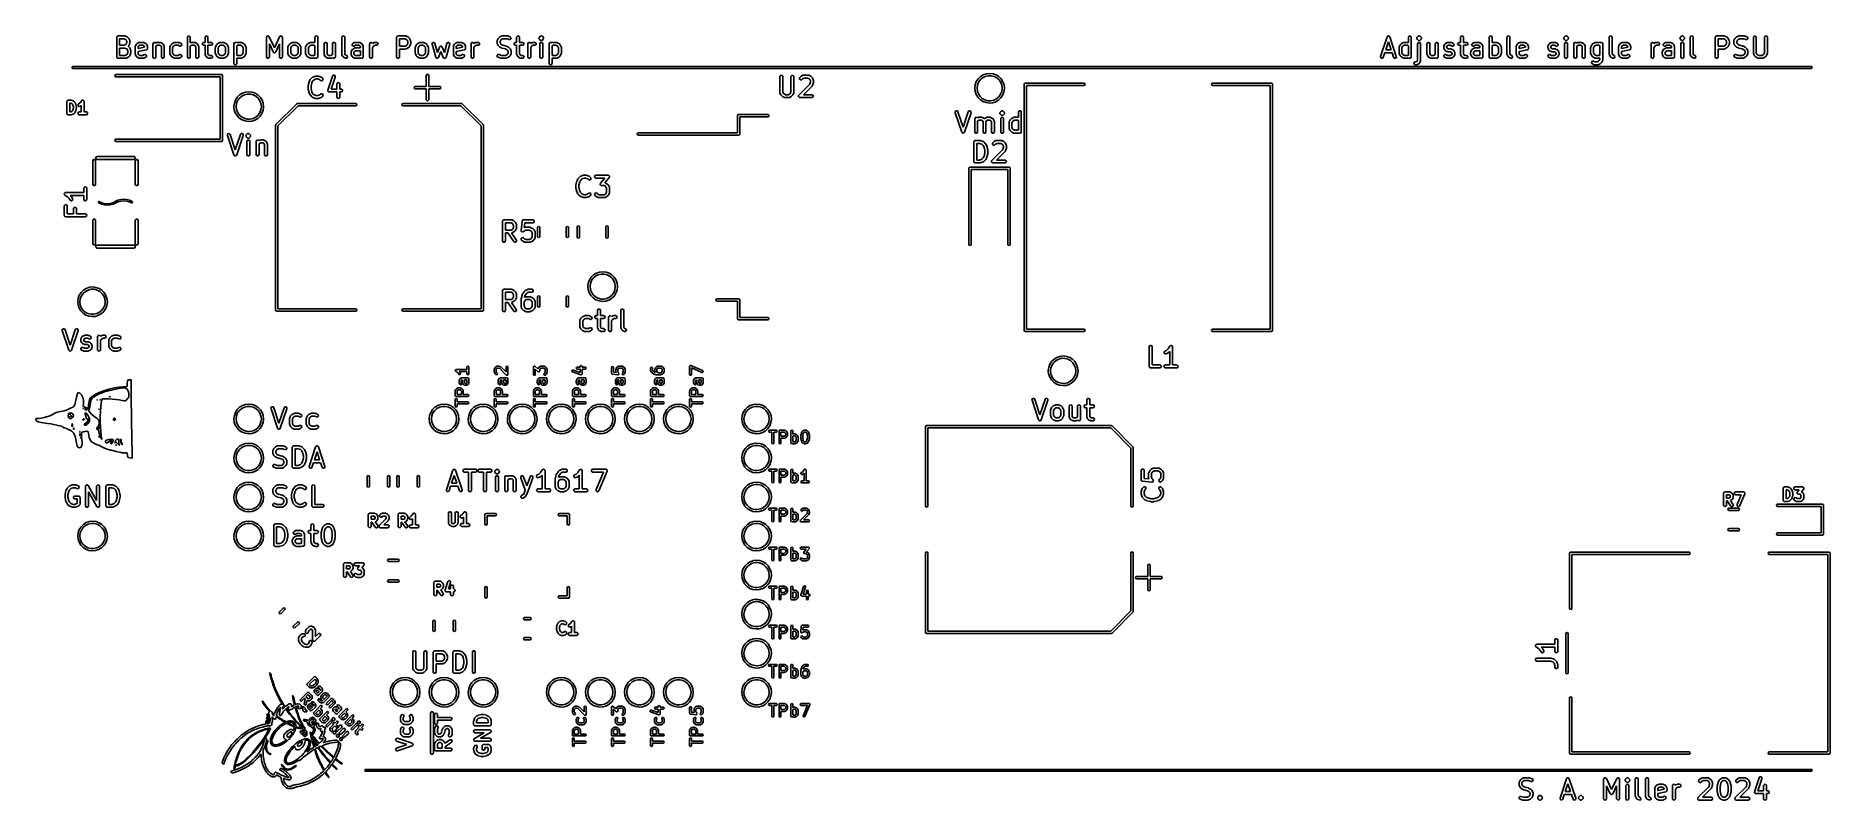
# Model space of a CAD drawing. Extents: x 58.1 to 150, y -119.5 to -80.4.
import ezdxf

# ---------------------------------------------------------------- set-up
doc = ezdxf.new("R2010")
doc.units = 0
doc.layers.add('BLACK', color=7, linetype='CONTINUOUS')

msp = doc.modelspace()

# ---------------------------------------------------------------- linework, layer by layer
at = {"layer": 'BLACK', "linetype": 'CONTINUOUS'}
for p, q in [((62.2381, -80.4524), (62.2398, -80.4426)), ((62.2381, -81.4524), (62.2381, -80.4524)), ((62.2392, -80.4394), (62.2409, -80.4365)), ((62.2398, -80.4426), (62.2392, -80.4394)), ((62.2409, -80.4365), (62.2426, -80.4267)), ((62.2426, -80.4267), (62.2551, -80.4118)), ((62.2551, -80.4118), (62.2649, -80.3949)), ((62.2649, -80.3949), (62.2712, -80.3926)), ((62.2712, -80.3926), (62.2756, -80.3874)), ((62.2756, -80.3874), (62.2948, -80.384)), ((62.2948, -80.384), (62.3131, -80.3774)), ((62.3131, -80.3774), (62.6464, -80.3774)), ((62.3881, -80.5274), (62.3881, -80.8536)), ((62.6287, -80.5274), (62.3881, -80.5274)), ((62.6972, -80.5616), (62.6287, -80.5274)), ((62.6287, -80.8536), (62.6972, -80.8193)), ((62.6464, -80.3774), (62.6721, -80.3819)), ((62.6721, -80.3819), (62.6755, -80.3848)), ((62.6755, -80.3848), (62.68, -80.3853)), ((62.68, -80.3853), (62.7752, -80.4329)), ((62.7276, -80.592), (62.6972, -80.5616)), ((62.6972, -80.8193), (62.7276, -80.7889)), ((62.7619, -80.6606), (62.7276, -80.592)), ((62.7276, -80.7889), (62.7619, -80.7204)), ((62.7619, -80.7204), (62.7619, -80.6606)), ((62.7752, -80.4329), (62.7932, -80.4463)), ((62.7932, -80.4463), (62.7947, -80.447)), ((62.7947, -80.447), (62.8423, -80.4946)), ((62.8423, -80.4946), (62.8552, -80.513)), ((62.8552, -80.513), (62.8564, -80.5141)), ((62.8564, -80.5141), (62.904, -80.6093)), ((62.904, -80.7716), (62.8564, -80.8669)), ((62.904, -80.6093), (62.9114, -80.6343)), ((62.9045, -80.7672), (62.904, -80.7716)), ((62.9074, -80.7637), (62.9045, -80.7672)), ((62.9119, -80.7381), (62.9074, -80.7637)), ((62.9114, -80.6343), (62.9104, -80.6386)), ((62.9104, -80.6386), (62.9119, -80.6429)), ((62.9119, -80.6429), (62.9119, -80.7381)), ((63.1984, -80.895), (63.246, -80.7998)), ((63.246, -80.7998), (63.2615, -80.7789)), ((63.2615, -80.7789), (63.2718, -80.7744)), ((63.2718, -80.7744), (63.2796, -80.7663)), ((63.2796, -80.7663), (63.3748, -80.7186)), ((63.3748, -80.7186), (63.3998, -80.7112)), ((63.3998, -80.7112), (63.4041, -80.7122)), ((63.4041, -80.7122), (63.4083, -80.7107)), ((63.4083, -80.7107), (63.5988, -80.7107)), ((63.5988, -80.7107), (63.6245, -80.7152)), ((63.6245, -80.7152), (63.6279, -80.7181)), ((63.6279, -80.7181), (63.6323, -80.7186)), ((63.6323, -80.7186), (63.7276, -80.7663)), ((63.7276, -80.7663), (63.7485, -80.7818)), ((63.7485, -80.7818), (63.753, -80.7921)), ((63.753, -80.7921), (63.7611, -80.7998)), ((63.7611, -80.7998), (63.8087, -80.895)), ((64.0952, -80.7857), (64.0998, -80.7601)), ((64.0952, -81.4524), (64.0952, -80.7857)), ((64.0998, -80.7601), (64.1327, -80.7208)), ((64.1327, -80.7208), (64.1833, -80.7119)), ((64.1833, -80.7119), (64.2277, -80.7375)), ((64.2277, -80.7375), (64.2299, -80.7435)), ((64.2299, -80.7435), (64.2796, -80.7186)), ((64.2796, -80.7186), (64.3045, -80.7112)), ((64.3045, -80.7112), (64.3089, -80.7122)), ((64.3089, -80.7122), (64.3131, -80.7107)), ((64.3131, -80.7107), (64.456, -80.7107)), ((64.456, -80.7107), (64.4816, -80.7152)), ((64.4816, -80.7152), (64.485, -80.7181)), ((64.485, -80.7181), (64.4895, -80.7186)), ((64.4895, -80.7186), (64.5847, -80.7663)), ((64.5847, -80.7663), (64.6057, -80.7818)), ((64.6057, -80.7818), (64.6101, -80.7921)), ((64.6101, -80.7921), (64.6183, -80.7998)), ((64.6183, -80.7998), (64.6659, -80.895)), ((65.0079, -80.8474), (65.0213, -80.8294)), ((65.0213, -80.8294), (65.022, -80.8279)), ((65.022, -80.8279), (65.0696, -80.7803)), ((65.0696, -80.7803), (65.088, -80.7674)), ((65.088, -80.7674), (65.0891, -80.7663)), ((65.0891, -80.7663), (65.1843, -80.7186)), ((65.1843, -80.7186), (65.2093, -80.7112)), ((65.2093, -80.7112), (65.2136, -80.7122)), ((65.2136, -80.7122), (65.2179, -80.7107)), ((65.2179, -80.7107), (65.4083, -80.7107)), ((65.4083, -80.7107), (65.434, -80.7152)), ((65.434, -80.7152), (65.4374, -80.7181)), ((65.4374, -80.7181), (65.4419, -80.7186)), ((65.4419, -80.7186), (65.5371, -80.7663)), ((65.5371, -80.7663), (65.558, -80.7818)), ((65.558, -80.7818), (65.5784, -80.8288)), ((65.5784, -80.8288), (65.5638, -80.878)), ((65.8571, -80.4524), (65.8617, -80.4267)), ((65.8571, -81.4524), (65.8571, -80.4524)), ((65.8617, -80.4267), (65.8946, -80.3874)), ((65.8946, -80.3874), (65.9452, -80.3785)), ((65.9452, -80.3785), (65.9896, -80.4042)), ((65.9896, -80.4042), (66.0071, -80.4524)), ((66.0071, -80.4524), (66.0071, -80.7358)), ((66.0071, -80.7358), (66.0415, -80.7186)), ((66.0415, -80.7186), (66.0664, -80.7112)), ((66.0664, -80.7112), (66.0708, -80.7122)), ((66.0708, -80.7122), (66.075, -80.7107)), ((66.075, -80.7107), (66.2179, -80.7107)), ((66.2179, -80.7107), (66.2435, -80.7152)), ((66.2435, -80.7152), (66.2469, -80.7181)), ((66.2469, -80.7181), (66.2514, -80.7186)), ((66.2514, -80.7186), (66.3466, -80.7663)), ((66.3466, -80.7663), (66.3676, -80.7818)), ((66.3676, -80.7818), (66.372, -80.7921)), ((66.372, -80.7921), (66.3802, -80.7998)), ((66.3802, -80.7998), (66.4278, -80.895)), ((66.6202, -80.7727), (66.6458, -80.7283)), ((66.6291, -80.8232), (66.6202, -80.7727)), ((66.6684, -80.8562), (66.6291, -80.8232)), ((66.6458, -80.7283), (66.694, -80.7107)), ((66.694, -80.7107), (66.7619, -80.7107)), ((66.7619, -80.4524), (66.7664, -80.4267)), ((66.7619, -80.7107), (66.7619, -80.4524)), ((66.7664, -80.4267), (66.7994, -80.3874)), ((66.7994, -80.3874), (66.8499, -80.3785)), ((66.8499, -80.3785), (66.8944, -80.4042)), ((66.8944, -80.4042), (66.9119, -80.4524)), ((66.9119, -80.4524), (66.9119, -80.7107)), ((66.9119, -80.7107), (67.075, -80.7107)), ((67.075, -80.7107), (67.1007, -80.7152)), ((67.1232, -80.8432), (67.075, -80.8607)), ((67.1007, -80.7152), (67.14, -80.7482)), ((67.1489, -80.7987), (67.1232, -80.8432)), ((67.14, -80.7482), (67.1489, -80.7987)), ((67.3413, -80.8474), (67.3546, -80.8294)), ((67.3546, -80.8294), (67.3553, -80.8279)), ((67.3553, -80.8279), (67.4029, -80.7803)), ((67.4029, -80.7803), (67.4213, -80.7674)), ((67.4213, -80.7674), (67.4224, -80.7663)), ((67.4224, -80.7663), (67.5176, -80.7186)), ((67.5176, -80.7186), (67.5426, -80.7112)), ((67.5426, -80.7112), (67.547, -80.7122)), ((67.547, -80.7122), (67.5512, -80.7107)), ((67.5512, -80.7107), (67.694, -80.7107)), ((67.694, -80.7107), (67.7197, -80.7152)), ((67.7197, -80.7152), (67.7231, -80.7181)), ((67.7231, -80.7181), (67.7276, -80.7186)), ((67.7276, -80.7186), (67.8228, -80.7663)), ((67.8228, -80.7663), (67.8408, -80.7796)), ((67.8408, -80.7796), (67.8423, -80.7803)), ((67.8423, -80.7803), (67.8899, -80.8279)), ((67.8899, -80.8279), (67.9028, -80.8463)), ((68.2381, -80.7857), (68.2426, -80.7601)), ((68.2381, -81.7857), (68.2381, -80.7857)), ((68.2426, -80.7601), (68.2756, -80.7208)), ((68.2756, -80.7208), (68.3261, -80.7119)), ((68.3261, -80.7119), (68.355, -80.7285)), ((68.355, -80.7285), (68.3748, -80.7186)), ((68.3748, -80.7186), (68.3998, -80.7112)), ((68.3998, -80.7112), (68.4041, -80.7122)), ((68.4041, -80.7122), (68.4083, -80.7107)), ((68.4083, -80.7107), (68.5988, -80.7107)), ((68.5988, -80.7107), (68.6245, -80.7152)), ((68.6245, -80.7152), (68.6279, -80.7181)), ((68.6279, -80.7181), (68.6324, -80.7186)), ((68.6324, -80.7186), (68.7276, -80.7663)), ((68.7276, -80.7663), (68.7456, -80.7796)), ((68.7456, -80.7796), (68.7471, -80.7803)), ((68.7471, -80.7803), (68.7947, -80.8279)), ((68.7947, -80.8279), (68.8076, -80.8463)), ((69.9048, -80.4524), (69.9093, -80.4267)), ((69.9048, -81.4524), (69.9048, -80.4524)), ((69.9093, -80.4267), (69.9157, -80.4191)), ((69.9157, -80.4191), (69.9183, -80.4094)), ((69.9183, -80.4094), (69.9317, -80.4)), ((69.9317, -80.4), (69.9423, -80.3874)), ((69.9423, -80.3874), (69.9521, -80.3857)), ((69.9521, -80.3857), (69.9603, -80.3799)), ((69.9603, -80.3799), (69.9766, -80.3814)), ((69.9766, -80.3814), (69.9928, -80.3785)), ((69.9928, -80.3785), (70.0015, -80.3835)), ((70.0015, -80.3835), (70.0114, -80.3844)), ((70.0114, -80.3844), (70.023, -80.396)), ((70.023, -80.396), (70.0372, -80.4042)), ((70.0372, -80.4042), (70.0406, -80.4136)), ((70.0406, -80.4136), (70.0477, -80.4207)), ((70.0477, -80.4207), (70.3131, -80.9893)), ((70.2451, -81.1984), (70.0548, -80.7904)), ((70.0548, -80.7904), (70.0548, -81.4524)), ((70.3131, -80.9893), (70.5785, -80.4207)), ((70.5714, -80.7904), (70.3811, -81.1984)), ((70.5714, -81.4524), (70.5714, -80.7904)), ((70.5785, -80.4207), (70.5934, -80.3993)), ((70.5934, -80.3993), (70.6025, -80.3951)), ((70.6025, -80.3951), (70.6089, -80.3874)), ((70.6089, -80.3874), (70.6251, -80.3846)), ((70.6251, -80.3846), (70.6399, -80.3777)), ((70.6399, -80.3777), (70.6496, -80.3803)), ((70.6496, -80.3803), (70.6595, -80.3785)), ((70.6595, -80.3785), (70.6736, -80.3867)), ((70.6736, -80.3867), (70.6895, -80.391)), ((70.6895, -80.391), (70.6952, -80.3992)), ((70.6952, -80.3992), (70.7039, -80.4042)), ((70.7039, -80.4042), (70.7095, -80.4196)), ((70.7095, -80.4196), (70.7189, -80.433)), ((70.7189, -80.433), (70.718, -80.443)), ((70.718, -80.443), (70.7214, -80.4524)), ((70.7214, -80.4524), (70.7214, -81.4524)), ((71.0555, -80.8474), (71.0689, -80.8294)), ((71.0689, -80.8294), (71.0696, -80.8279)), ((71.0696, -80.8279), (71.1172, -80.7803)), ((71.1172, -80.7803), (71.1356, -80.7674)), ((71.1356, -80.7674), (71.1367, -80.7663)), ((71.1367, -80.7663), (71.2319, -80.7186)), ((71.2319, -80.7186), (71.2569, -80.7112)), ((71.2569, -80.7112), (71.2613, -80.7122)), ((71.2613, -80.7122), (71.2655, -80.7107)), ((71.2655, -80.7107), (71.4083, -80.7107)), ((71.4083, -80.7107), (71.434, -80.7152)), ((71.434, -80.7152), (71.4374, -80.7181)), ((71.4374, -80.7181), (71.4419, -80.7186)), ((71.4419, -80.7186), (71.5371, -80.7663)), ((71.5371, -80.7663), (71.5551, -80.7796)), ((71.5551, -80.7796), (71.5566, -80.7803)), ((71.5566, -80.7803), (71.6042, -80.8279)), ((71.6042, -80.8279), (71.6171, -80.8463)), ((71.9603, -80.8474), (71.9737, -80.8294)), ((71.9737, -80.8294), (71.9743, -80.8279)), ((71.9743, -80.8279), (72.022, -80.7803)), ((72.022, -80.7803), (72.0403, -80.7674)), ((72.0403, -80.7674), (72.0415, -80.7663)), ((72.0415, -80.7663), (72.1367, -80.7186)), ((72.1367, -80.7186), (72.1617, -80.7112)), ((72.1617, -80.7112), (72.166, -80.7122)), ((72.166, -80.7122), (72.1702, -80.7107)), ((72.1702, -80.7107), (72.3607, -80.7107)), ((72.3607, -80.7107), (72.381, -80.7143)), ((72.381, -80.4524), (72.3855, -80.4267)), ((72.381, -80.7143), (72.381, -80.4524)), ((72.3855, -80.4267), (72.4185, -80.3874)), ((72.4185, -80.3874), (72.469, -80.3785)), ((72.469, -80.3785), (72.5134, -80.4042)), ((72.5134, -80.4042), (72.531, -80.4524)), ((72.531, -80.4524), (72.531, -81.4524)), ((72.8571, -80.7857), (72.8617, -80.7601)), ((72.8571, -81.3095), (72.8571, -80.7857)), ((72.8617, -80.7601), (72.8946, -80.7208)), ((72.8946, -80.7208), (72.9452, -80.7119)), ((72.9452, -80.7119), (72.9896, -80.7375)), ((72.9896, -80.7375), (73.0071, -80.7857)), ((73.0071, -80.7857), (73.0071, -81.2918)), ((73.2857, -80.7857), (73.2902, -80.7601)), ((73.2857, -81.3261), (73.2857, -80.7857)), ((73.2902, -80.7601), (73.3232, -80.7208)), ((73.3232, -80.7208), (73.3737, -80.7119)), ((73.3737, -80.7119), (73.4182, -80.7375)), ((73.4182, -80.7375), (73.4357, -80.7857)), ((73.4357, -80.7857), (73.4357, -81.4524)), ((73.7619, -80.4524), (73.7664, -80.4267)), ((73.7619, -81.3095), (73.7619, -80.4524)), ((73.7664, -80.4267), (73.7994, -80.3874)), ((73.7994, -80.3874), (73.8499, -80.3785)), ((73.8499, -80.3785), (73.8944, -80.4042)), ((73.8944, -80.4042), (73.9119, -80.4524)), ((73.9119, -80.4524), (73.9119, -81.2918)), ((74.2888, -80.8547), (74.2919, -80.8035)), ((74.2919, -80.8035), (74.3272, -80.7663)), ((74.3272, -80.7663), (74.4224, -80.7186)), ((74.4224, -80.7186), (74.4474, -80.7112)), ((74.4474, -80.7112), (74.4517, -80.7122)), ((74.4517, -80.7122), (74.456, -80.7107)), ((74.456, -80.7107), (74.6464, -80.7107)), ((74.6464, -80.7107), (74.6721, -80.7152)), ((74.6721, -80.7152), (74.6755, -80.7181)), ((74.6755, -80.7181), (74.68, -80.7186)), ((74.68, -80.7186), (74.7752, -80.7663)), ((74.7752, -80.7663), (74.7961, -80.7818)), ((74.7961, -80.7818), (74.8006, -80.7921)), ((74.8006, -80.7921), (74.8087, -80.7998)), ((74.8087, -80.7998), (74.8564, -80.895)), ((75.1905, -80.7857), (75.195, -80.7601)), ((75.1905, -81.4524), (75.1905, -80.7857)), ((75.195, -80.7601), (75.228, -80.7208)), ((75.228, -80.7208), (75.2785, -80.7119)), ((75.2785, -80.7119), (75.3229, -80.7375)), ((75.3229, -80.7375), (75.3324, -80.7636)), ((75.3324, -80.7636), (75.4224, -80.7186)), ((75.4224, -80.7186), (75.4474, -80.7112)), ((75.4474, -80.7112), (75.4517, -80.7122)), ((75.4517, -80.7122), (75.456, -80.7107)), ((75.456, -80.7107), (75.5512, -80.7107)), ((75.5512, -80.7107), (75.5768, -80.7152)), ((75.5994, -80.8432), (75.5512, -80.8607)), ((75.5768, -80.7152), (75.6161, -80.7482)), ((75.6251, -80.7987), (75.5994, -80.8432)), ((75.6161, -80.7482), (75.6251, -80.7987)), ((76.5714, -80.4524), (76.5731, -80.4426)), ((76.5714, -81.4524), (76.5714, -80.4524)), ((76.5726, -80.4394), (76.5742, -80.4365)), ((76.5731, -80.4426), (76.5726, -80.4394)), ((76.5742, -80.4365), (76.576, -80.4267)), ((76.576, -80.4267), (76.5885, -80.4118)), ((76.5885, -80.4118), (76.5982, -80.3949)), ((76.5982, -80.3949), (76.6046, -80.3926)), ((76.6046, -80.3926), (76.6089, -80.3874)), ((76.6089, -80.3874), (76.6281, -80.384)), ((76.6281, -80.384), (76.6464, -80.3774)), ((76.6464, -80.3774), (77.0274, -80.3774)), ((76.7214, -80.5274), (76.7214, -80.9012)), ((77.0097, -80.5274), (76.7214, -80.5274)), ((77.0782, -80.5616), (77.0097, -80.5274)), ((77.0274, -80.3774), (77.053, -80.3819)), ((77.053, -80.3819), (77.0565, -80.3848)), ((77.0565, -80.3848), (77.0609, -80.3853)), ((77.0609, -80.3853), (77.1562, -80.4329)), ((77.1086, -80.592), (77.0782, -80.5616)), ((77.0782, -80.8669), (77.1086, -80.8365)), ((77.1429, -80.6606), (77.1086, -80.592)), ((77.1086, -80.8365), (77.1429, -80.768)), ((77.1429, -80.768), (77.1429, -80.6606)), ((77.1562, -80.4329), (77.1742, -80.4463)), ((77.1742, -80.4463), (77.1757, -80.447)), ((77.1757, -80.447), (77.2233, -80.4946)), ((77.2233, -80.4946), (77.2361, -80.513)), ((77.2361, -80.513), (77.2373, -80.5141)), ((77.2373, -80.5141), (77.2849, -80.6093)), ((77.2849, -80.8193), (77.2373, -80.9145)), ((77.2849, -80.6093), (77.2924, -80.6343)), ((77.2855, -80.8148), (77.2849, -80.8193)), ((77.2883, -80.8114), (77.2855, -80.8148)), ((77.2929, -80.7857), (77.2883, -80.8114)), ((77.2924, -80.6343), (77.2913, -80.6386)), ((77.2913, -80.6386), (77.2929, -80.6429)), ((77.2929, -80.6429), (77.2929, -80.7857)), ((77.5793, -80.8474), (77.5927, -80.8294)), ((77.5927, -80.8294), (77.5934, -80.8279)), ((77.5934, -80.8279), (77.641, -80.7803)), ((77.641, -80.7803), (77.6594, -80.7674)), ((77.6594, -80.7674), (77.6605, -80.7663)), ((77.6605, -80.7663), (77.7557, -80.7186)), ((77.7557, -80.7186), (77.7807, -80.7112)), ((77.7807, -80.7112), (77.7851, -80.7122)), ((77.7851, -80.7122), (77.7893, -80.7107)), ((77.7893, -80.7107), (77.9321, -80.7107)), ((77.9321, -80.7107), (77.9578, -80.7152)), ((77.9578, -80.7152), (77.9612, -80.7181)), ((77.9612, -80.7181), (77.9657, -80.7186)), ((77.9657, -80.7186), (78.0609, -80.7663)), ((78.0609, -80.7663), (78.0789, -80.7796)), ((78.0789, -80.7796), (78.0804, -80.7803)), ((78.0804, -80.7803), (78.128, -80.8279)), ((78.128, -80.8279), (78.1409, -80.8463)), ((78.3811, -80.7804), (78.4021, -80.7336)), ((78.3838, -80.8063), (78.3811, -80.7804)), ((78.5743, -81.473), (78.3838, -80.8063)), ((78.4021, -80.7336), (78.4482, -80.7111)), ((78.4482, -80.7111), (78.498, -80.7236)), ((78.498, -80.7236), (78.5281, -80.7651)), ((78.5281, -80.7651), (78.6583, -81.2208)), ((79.0155, -81.2208), (79.1457, -80.7651)), ((79.29, -80.8063), (79.0995, -81.473)), ((79.1457, -80.7651), (79.1571, -80.7417)), ((79.1571, -80.7417), (79.1996, -80.713)), ((79.1996, -80.713), (79.2507, -80.7183)), ((79.2507, -80.7183), (79.2863, -80.7551)), ((79.2863, -80.7551), (79.29, -80.8063)), ((79.4841, -80.895), (79.5317, -80.7998)), ((79.5317, -80.7998), (79.5472, -80.7789)), ((79.5472, -80.7789), (79.5575, -80.7744)), ((79.5575, -80.7744), (79.5653, -80.7663)), ((79.5653, -80.7663), (79.6605, -80.7186)), ((79.6605, -80.7186), (79.6855, -80.7112)), ((79.6855, -80.7112), (79.6898, -80.7122)), ((79.6898, -80.7122), (79.694, -80.7107)), ((79.694, -80.7107), (79.8845, -80.7107)), ((79.8845, -80.7107), (79.9102, -80.7152)), ((79.9102, -80.7152), (79.9136, -80.7181)), ((79.9136, -80.7181), (79.9181, -80.7186)), ((79.9181, -80.7186), (80.0133, -80.7663)), ((80.0133, -80.7663), (80.0342, -80.7818)), ((80.0342, -80.7818), (80.0387, -80.7921)), ((80.0387, -80.7921), (80.0468, -80.7998)), ((80.0468, -80.7998), (80.0945, -80.895)), ((80.381, -80.7857), (80.3855, -80.7601)), ((80.381, -81.4524), (80.381, -80.7857)), ((80.3855, -80.7601), (80.4185, -80.7208)), ((80.4185, -80.7208), (80.469, -80.7119)), ((80.469, -80.7119), (80.5134, -80.7375)), ((80.5134, -80.7375), (80.5229, -80.7636)), ((80.5229, -80.7636), (80.6129, -80.7186)), ((80.6129, -80.7186), (80.6379, -80.7112)), ((80.6379, -80.7112), (80.6422, -80.7122)), ((80.6422, -80.7122), (80.6464, -80.7107)), ((80.6464, -80.7107), (80.7417, -80.7107)), ((80.7417, -80.7107), (80.7673, -80.7152)), ((80.7899, -80.8432), (80.7417, -80.8607)), ((80.7673, -80.7152), (80.8066, -80.7482)), ((80.8155, -80.7987), (80.7899, -80.8432)), ((80.8066, -80.7482), (80.8155, -80.7987)), ((81.7143, -80.6429), (81.7188, -80.6172)), ((81.7143, -80.7381), (81.7143, -80.6429)), ((81.7158, -80.7423), (81.7143, -80.7381)), ((81.7148, -80.7467), (81.7158, -80.7423)), ((81.7222, -80.7716), (81.7148, -80.7467)), ((81.7188, -80.6172), (81.7217, -80.6138)), ((81.7217, -80.6138), (81.7222, -80.6093)), ((81.7222, -80.6093), (81.7698, -80.5141)), ((81.7698, -80.8669), (81.7222, -80.7716)), ((81.7698, -80.5141), (81.7832, -80.4961)), ((81.7832, -80.4961), (81.7839, -80.4946)), ((81.7839, -80.4946), (81.8315, -80.447)), ((81.8315, -80.447), (81.8499, -80.4341)), ((81.8499, -80.4341), (81.851, -80.4329)), ((81.851, -80.4329), (81.9462, -80.3853)), ((81.8985, -80.592), (81.8643, -80.6606)), ((81.8643, -80.6606), (81.8643, -80.7204)), ((81.8643, -80.7204), (81.8985, -80.7889)), ((81.9289, -80.5616), (81.8985, -80.592)), ((81.8985, -80.7889), (81.929, -80.8193)), ((81.9975, -80.5274), (81.9289, -80.5616)), ((81.929, -80.8193), (82.0059, -80.8578)), ((81.9462, -80.3853), (81.9712, -80.3779)), ((81.9712, -80.3779), (81.9755, -80.3789)), ((81.9755, -80.3789), (81.9798, -80.3774)), ((81.9798, -80.3774), (82.2179, -80.3774)), ((82.2057, -80.5274), (81.9975, -80.5274)), ((82.337, -80.5712), (82.2057, -80.5274)), ((82.2179, -80.3774), (82.2399, -80.3813)), ((82.2399, -80.3813), (82.2416, -80.3812)), ((82.2416, -80.3812), (82.3844, -80.4288)), ((82.3883, -80.5697), (82.337, -80.5712)), ((82.3844, -80.4288), (82.4073, -80.4413)), ((82.4267, -80.5357), (82.3883, -80.5697)), ((82.4073, -80.4413), (82.4342, -80.485)), ((82.4342, -80.485), (82.4267, -80.5357)), ((82.5726, -80.7727), (82.5982, -80.7283)), ((82.5815, -80.8232), (82.5726, -80.7727)), ((82.6208, -80.8562), (82.5815, -80.8232)), ((82.5982, -80.7283), (82.6464, -80.7107)), ((82.6464, -80.7107), (82.7143, -80.7107)), ((82.7143, -80.4524), (82.7188, -80.4267)), ((82.7143, -80.7107), (82.7143, -80.4524)), ((82.7188, -80.4267), (82.7518, -80.3874)), ((82.7518, -80.3874), (82.8023, -80.3785)), ((82.8023, -80.3785), (82.8467, -80.4042)), ((82.8467, -80.4042), (82.8643, -80.4524)), ((82.8643, -80.4524), (82.8643, -80.7107)), ((82.8643, -80.7107), (83.0274, -80.7107)), ((83.0274, -80.7107), (83.053, -80.7152)), ((83.0756, -80.8432), (83.0274, -80.8607)), ((83.053, -80.7152), (83.0923, -80.7482)), ((83.1012, -80.7987), (83.0756, -80.8432)), ((83.0923, -80.7482), (83.1012, -80.7987)), ((83.2857, -80.7857), (83.2902, -80.7601)), ((83.2857, -81.4524), (83.2857, -80.7857)), ((83.2902, -80.7601), (83.3232, -80.7208)), ((83.3232, -80.7208), (83.3737, -80.7119)), ((83.3737, -80.7119), (83.4182, -80.7375)), ((83.4182, -80.7375), (83.4277, -80.7636)), ((83.4277, -80.7636), (83.5176, -80.7186)), ((83.5176, -80.7186), (83.5426, -80.7112)), ((83.5426, -80.7112), (83.547, -80.7122)), ((83.547, -80.7122), (83.5512, -80.7107)), ((83.5512, -80.7107), (83.6464, -80.7107)), ((83.6464, -80.7107), (83.6721, -80.7152)), ((83.6946, -80.8432), (83.6464, -80.8607)), ((83.6721, -80.7152), (83.7114, -80.7482)), ((83.7203, -80.7987), (83.6946, -80.8432)), ((83.7114, -80.7482), (83.7203, -80.7987)), ((83.8574, -80.4935), (83.8603, -80.4873)), ((83.8625, -80.5123), (83.8574, -80.4935)), ((83.8597, -80.4806), (83.8709, -80.4646)), ((83.8603, -80.4873), (83.8597, -80.4806)), ((83.8642, -80.5317), (83.8625, -80.5123)), ((83.8698, -80.5398), (83.8642, -80.5317)), ((83.8707, -80.543), (83.8698, -80.5398)), ((83.8734, -80.5449), (83.8707, -80.543)), ((83.8709, -80.4646), (83.8791, -80.447)), ((83.8791, -80.553), (83.8734, -80.5449)), ((83.8791, -80.447), (83.9267, -80.3993)), ((83.9267, -80.6007), (83.8791, -80.553)), ((83.9048, -80.7857), (83.9093, -80.7601)), ((83.9048, -81.4524), (83.9048, -80.7857)), ((83.9093, -80.7601), (83.9423, -80.7208)), ((83.9267, -80.3993), (83.9348, -80.3937)), ((83.9444, -80.6089), (83.9267, -80.6007)), ((83.9348, -80.3937), (83.9367, -80.3909)), ((83.9367, -80.3909), (83.94, -80.3901)), ((83.94, -80.3901), (83.9401, -80.39)), ((83.9401, -80.39), (83.9423, -80.3874)), ((83.9423, -80.3874), (83.9443, -80.3871)), ((83.9423, -80.7208), (83.9928, -80.7119)), ((83.9443, -80.3871), (83.9481, -80.3844)), ((83.9603, -80.6201), (83.9444, -80.6089)), ((83.9481, -80.3844), (83.9675, -80.3827)), ((83.9638, -80.6198), (83.9603, -80.6201)), ((83.9667, -80.6215), (83.9638, -80.6198)), ((83.9701, -80.6209), (83.9667, -80.6215)), ((83.9675, -80.3827), (83.9863, -80.3777)), ((83.9732, -80.6223), (83.9701, -80.6209)), ((83.992, -80.6173), (83.9732, -80.6223)), ((83.9863, -80.3777), (83.9894, -80.3791)), ((83.9894, -80.3791), (83.9928, -80.3785)), ((84.0115, -80.6156), (83.992, -80.6173)), ((83.9928, -80.3785), (83.9958, -80.3802)), ((83.9928, -80.7119), (84.0372, -80.7375)), ((83.9958, -80.3802), (83.9992, -80.3799)), ((83.9992, -80.3799), (84.0151, -80.3911)), ((84.0153, -80.6129), (84.0115, -80.6156)), ((84.0151, -80.3911), (84.0328, -80.3993)), ((84.0173, -80.6126), (84.0153, -80.6129)), ((84.0194, -80.61), (84.0173, -80.6126)), ((84.0196, -80.6099), (84.0194, -80.61)), ((84.0228, -80.6091), (84.0196, -80.6099)), ((84.0247, -80.6063), (84.0228, -80.6091)), ((84.0328, -80.6007), (84.0247, -80.6063)), ((84.0328, -80.3993), (84.0804, -80.447)), ((84.0804, -80.553), (84.0328, -80.6007)), ((84.0372, -80.7375), (84.0548, -80.7857)), ((84.0548, -80.7857), (84.0548, -81.4524)), ((84.0804, -80.447), (84.0861, -80.4551)), ((84.0886, -80.5354), (84.0804, -80.553)), ((84.0861, -80.4551), (84.0888, -80.457)), ((84.0998, -80.5194), (84.0886, -80.5354)), ((84.0888, -80.457), (84.0897, -80.4602)), ((84.0897, -80.4602), (84.0954, -80.4683)), ((84.0954, -80.4683), (84.0971, -80.4877)), ((84.0971, -80.4877), (84.1021, -80.5065)), ((84.1021, -80.5065), (84.0992, -80.5127)), ((84.0992, -80.5127), (84.0998, -80.5194)), ((84.381, -80.7857), (84.3855, -80.7601)), ((84.381, -81.7857), (84.381, -80.7857)), ((84.3855, -80.7601), (84.4185, -80.7208)), ((84.4185, -80.7208), (84.469, -80.7119)), ((84.469, -80.7119), (84.4979, -80.7285)), ((84.4979, -80.7285), (84.5176, -80.7186)), ((84.5176, -80.7186), (84.5426, -80.7112)), ((84.5426, -80.7112), (84.547, -80.7122)), ((84.547, -80.7122), (84.5512, -80.7107)), ((84.5512, -80.7107), (84.7417, -80.7107)), ((84.7417, -80.7107), (84.7673, -80.7152)), ((84.7673, -80.7152), (84.7708, -80.7181)), ((84.7708, -80.7181), (84.7752, -80.7186)), ((84.7752, -80.7186), (84.8704, -80.7663)), ((84.8704, -80.7663), (84.8885, -80.7796)), ((84.8885, -80.7796), (84.8899, -80.7803)), ((84.8899, -80.7803), (84.9376, -80.8279)), ((84.9376, -80.8279), (84.9504, -80.8463)), ((126.949, -81.4287), (127.282, -80.4287)), ((127.354, -80.6895), (127.22, -81.0917)), ((127.282, -80.4287), (127.295, -80.4058)), ((127.295, -80.4058), (127.297, -80.4046)), ((127.297, -80.4026), (127.318, -80.3913)), ((127.297, -80.4046), (127.297, -80.4026)), ((127.318, -80.3913), (127.339, -80.3789)), ((127.339, -80.3789), (127.341, -80.3792)), ((127.341, -80.3792), (127.343, -80.3782)), ((127.343, -80.3782), (127.366, -80.3829)), ((127.488, -81.0917), (127.354, -80.6895)), ((127.366, -80.3829), (127.389, -80.3864)), ((127.389, -80.3864), (127.391, -80.388)), ((127.391, -80.388), (127.393, -80.3885)), ((127.393, -80.3885), (127.408, -80.4071)), ((127.408, -80.4071), (127.423, -80.4248)), ((127.423, -80.4248), (127.423, -80.427)), ((127.423, -80.427), (127.425, -80.4287)), ((127.425, -80.4287), (127.758, -81.4287)), ((127.953, -80.8474), (127.967, -80.8294)), ((127.967, -80.8279), (128.015, -80.7803)), ((127.967, -80.8294), (127.967, -80.8279)), ((128.015, -80.7803), (128.033, -80.7674)), ((128.033, -80.7674), (128.034, -80.7663)), ((128.034, -80.7663), (128.13, -80.7186)), ((128.13, -80.7186), (128.155, -80.7112)), ((128.155, -80.7112), (128.159, -80.7122)), ((128.159, -80.7122), (128.163, -80.7107)), ((128.163, -80.7107), (128.354, -80.7107)), ((128.354, -80.7107), (128.374, -80.7143)), ((128.374, -80.4524), (128.378, -80.4267)), ((128.374, -80.7143), (128.374, -80.4524)), ((128.378, -80.4267), (128.411, -80.3874)), ((128.411, -80.3874), (128.462, -80.3785)), ((128.462, -80.3785), (128.506, -80.4042)), ((128.506, -80.4042), (128.524, -80.4524)), ((128.524, -80.4524), (128.524, -81.4524)), ((128.803, -80.4935), (128.806, -80.4873)), ((128.808, -80.5123), (128.803, -80.4935)), ((128.805, -80.4806), (128.816, -80.4646)), ((128.806, -80.4873), (128.805, -80.4806)), ((128.809, -80.5317), (128.808, -80.5123)), ((128.815, -80.5398), (128.809, -80.5317)), ((128.816, -80.543), (128.815, -80.5398)), ((128.816, -80.4646), (128.824, -80.447)), ((128.819, -80.5449), (128.816, -80.543)), ((128.824, -80.553), (128.819, -80.5449)), ((128.824, -80.447), (128.872, -80.3993)), ((128.872, -80.6007), (128.824, -80.553)), ((128.85, -80.7857), (128.855, -80.7601)), ((128.85, -81.6252), (128.85, -80.7857)), ((128.855, -80.7601), (128.887, -80.7208)), ((128.872, -80.3993), (128.88, -80.3937)), ((128.89, -80.6089), (128.872, -80.6007)), ((128.88, -80.3937), (128.882, -80.3909)), ((128.882, -80.3909), (128.885, -80.3901)), ((128.885, -80.39), (128.887, -80.3874)), ((128.885, -80.3901), (128.885, -80.39)), ((128.887, -80.3874), (128.889, -80.3871)), ((128.887, -80.7208), (128.938, -80.7119)), ((128.889, -80.3871), (128.893, -80.3844)), ((128.906, -80.6201), (128.89, -80.6089)), ((128.893, -80.3844), (128.913, -80.3827)), ((128.909, -80.6198), (128.906, -80.6201)), ((128.912, -80.6215), (128.909, -80.6198)), ((128.915, -80.6209), (128.912, -80.6215)), ((128.913, -80.3827), (128.932, -80.3777)), ((128.918, -80.6223), (128.915, -80.6209)), ((128.937, -80.6173), (128.918, -80.6223)), ((128.932, -80.3777), (128.935, -80.3791)), ((128.935, -80.3791), (128.938, -80.3785)), ((128.957, -80.6156), (128.937, -80.6173)), ((128.938, -80.3785), (128.941, -80.3802)), ((128.938, -80.7119), (128.982, -80.7375)), ((128.941, -80.3802), (128.944, -80.3799)), ((128.944, -80.3799), (128.96, -80.3911)), ((128.961, -80.6129), (128.957, -80.6156)), ((128.96, -80.3911), (128.978, -80.3993)), ((128.963, -80.6126), (128.961, -80.6129)), ((128.965, -80.61), (128.963, -80.6126)), ((128.968, -80.6091), (128.965, -80.6099)), ((128.965, -80.6099), (128.965, -80.61)), ((128.97, -80.6063), (128.968, -80.6091)), ((128.978, -80.6007), (128.97, -80.6063)), ((128.978, -80.3993), (129.026, -80.447)), ((129.026, -80.553), (128.978, -80.6007)), ((128.982, -80.7375), (129, -80.7857)), ((129, -80.7857), (129, -81.6429)), ((129.026, -80.447), (129.031, -80.4551)), ((129.034, -80.5354), (129.026, -80.553)), ((129.031, -80.4551), (129.034, -80.457)), ((129.034, -80.457), (129.035, -80.4602)), ((129.045, -80.5194), (129.034, -80.5354)), ((129.035, -80.4602), (129.041, -80.4683)), ((129.041, -80.4683), (129.042, -80.4877)), ((129.042, -80.4877), (129.047, -80.5065)), ((129.047, -80.5065), (129.044, -80.5127)), ((129.044, -80.5127), (129.045, -80.5194)), ((129.326, -80.7857), (129.331, -80.7601)), ((129.326, -81.3095), (129.326, -80.7857)), ((129.331, -80.7601), (129.364, -80.7208)), ((129.364, -80.7208), (129.414, -80.7119)), ((129.414, -80.7119), (129.459, -80.7375)), ((129.459, -80.7375), (129.476, -80.7857)), ((129.476, -80.7857), (129.476, -81.2918)), ((129.755, -80.7857), (129.759, -80.7601)), ((129.755, -81.3261), (129.755, -80.7857)), ((129.759, -80.7601), (129.792, -80.7208)), ((129.792, -80.7208), (129.843, -80.7119)), ((129.843, -80.7119), (129.887, -80.7375)), ((129.887, -80.7375), (129.905, -80.7857)), ((129.905, -80.7857), (129.905, -81.4524)), ((130.191, -80.895), (130.239, -80.7998)), ((130.239, -80.7998), (130.254, -80.7789)), ((130.254, -80.7789), (130.265, -80.7744)), ((130.265, -80.7744), (130.272, -80.7663)), ((130.272, -80.7663), (130.368, -80.7186)), ((130.368, -80.7186), (130.393, -80.7112)), ((130.393, -80.7112), (130.397, -80.7122)), ((130.397, -80.7122), (130.401, -80.7107)), ((130.401, -80.7107), (130.544, -80.7107)), ((130.544, -80.7107), (130.57, -80.7152)), ((130.57, -80.7152), (130.573, -80.7181)), ((130.573, -80.7181), (130.578, -80.7186)), ((130.578, -80.7186), (130.673, -80.7663)), ((130.673, -80.7663), (130.694, -80.7818)), ((130.694, -80.7818), (130.714, -80.8288)), ((130.714, -80.8288), (130.7, -80.878)), ((130.899, -80.7727), (130.924, -80.7283)), ((130.908, -80.8232), (130.899, -80.7727)), ((130.947, -80.8562), (130.908, -80.8232)), ((130.924, -80.7283), (130.973, -80.7107)), ((130.973, -80.7107), (131.04, -80.7107)), ((131.04, -80.4524), (131.045, -80.4267)), ((131.04, -80.7107), (131.04, -80.4524)), ((131.045, -80.4267), (131.078, -80.3874)), ((131.078, -80.3874), (131.129, -80.3785)), ((131.129, -80.3785), (131.173, -80.4042)), ((131.173, -80.4042), (131.19, -80.4524)), ((131.19, -80.4524), (131.19, -80.7107)), ((131.19, -80.7107), (131.354, -80.7107)), ((131.354, -80.7107), (131.379, -80.7152)), ((131.402, -80.8432), (131.354, -80.8607)), ((131.379, -80.7152), (131.419, -80.7482)), ((131.427, -80.7987), (131.402, -80.8432)), ((131.419, -80.7482), (131.427, -80.7987)), ((131.615, -80.8547), (131.618, -80.8035)), ((131.618, -80.8035), (131.653, -80.7663)), ((131.653, -80.7663), (131.749, -80.7186)), ((131.749, -80.7186), (131.774, -80.7112)), ((131.774, -80.7112), (131.778, -80.7122)), ((131.778, -80.7122), (131.782, -80.7107)), ((131.782, -80.7107), (131.973, -80.7107)), ((131.973, -80.7107), (131.998, -80.7152)), ((131.998, -80.7152), (132.002, -80.7181)), ((132.002, -80.7181), (132.006, -80.7186)), ((132.006, -80.7186), (132.101, -80.7663)), ((132.101, -80.7663), (132.122, -80.7818)), ((132.122, -80.7818), (132.127, -80.7921)), ((132.127, -80.7921), (132.135, -80.7998)), ((132.135, -80.7998), (132.183, -80.895)), ((132.517, -80.4524), (132.521, -80.4267)), ((132.517, -81.4524), (132.517, -80.4524)), ((132.521, -80.4267), (132.554, -80.3874)), ((132.554, -80.3874), (132.605, -80.3785)), ((132.605, -80.3785), (132.649, -80.4042)), ((132.649, -80.4042), (132.667, -80.4524)), ((132.667, -80.4524), (132.667, -80.7147)), ((132.667, -80.7147), (132.678, -80.7112)), ((132.678, -80.7112), (132.683, -80.7122)), ((132.683, -80.7122), (132.687, -80.7107)), ((132.687, -80.7107), (132.877, -80.7107)), ((132.877, -80.7107), (132.903, -80.7152)), ((132.903, -80.7152), (132.906, -80.7181)), ((132.906, -80.7181), (132.911, -80.7186)), ((132.911, -80.7186), (133.006, -80.7663)), ((133.006, -80.7663), (133.024, -80.7796)), ((133.024, -80.7796), (133.026, -80.7803)), ((133.026, -80.7803), (133.073, -80.8279)), ((133.073, -80.8279), (133.086, -80.8463)), ((133.421, -80.4524), (133.426, -80.4267)), ((133.421, -81.3095), (133.421, -80.4524)), ((133.426, -80.4267), (133.459, -80.3874)), ((133.459, -80.3874), (133.509, -80.3785)), ((133.509, -80.3785), (133.554, -80.4042)), ((133.554, -80.4042), (133.571, -80.4524)), ((133.571, -80.4524), (133.571, -81.2918)), ((133.906, -80.895), (133.953, -80.7998)), ((133.953, -80.7998), (133.969, -80.7789)), ((133.969, -80.7789), (133.979, -80.7744)), ((133.979, -80.7744), (133.987, -80.7663)), ((133.987, -80.7663), (134.082, -80.7186)), ((134.082, -80.7186), (134.107, -80.7112)), ((134.107, -80.7112), (134.111, -80.7122)), ((134.111, -80.7122), (134.115, -80.7107)), ((134.115, -80.7107), (134.306, -80.7107)), ((134.306, -80.7107), (134.332, -80.7152)), ((134.332, -80.7152), (134.335, -80.7181)), ((134.335, -80.7181), (134.339, -80.7186)), ((134.339, -80.7186), (134.435, -80.7663)), ((134.435, -80.7663), (134.456, -80.7818)), ((134.456, -80.7818), (134.46, -80.7921)), ((134.46, -80.7921), (134.468, -80.7998)), ((134.468, -80.7998), (134.516, -80.895)), ((135.525, -80.895), (135.572, -80.7998)), ((135.572, -80.7998), (135.588, -80.7789)), ((135.588, -80.7789), (135.598, -80.7744)), ((135.598, -80.7744), (135.606, -80.7663)), ((135.606, -80.7663), (135.701, -80.7186)), ((135.701, -80.7186), (135.726, -80.7112)), ((135.726, -80.7112), (135.73, -80.7122)), ((135.73, -80.7122), (135.735, -80.7107)), ((135.735, -80.7107), (135.877, -80.7107)), ((135.877, -80.7107), (135.903, -80.7152)), ((135.903, -80.7152), (135.906, -80.7181)), ((135.906, -80.7181), (135.911, -80.7186)), ((135.911, -80.7186), (136.006, -80.7663)), ((136.006, -80.7663), (136.027, -80.7818)), ((136.027, -80.7818), (136.047, -80.8288)), ((136.047, -80.8288), (136.033, -80.878)), ((136.326, -80.4935), (136.329, -80.4873)), ((136.332, -80.5123), (136.326, -80.4935)), ((136.329, -80.4806), (136.34, -80.4646)), ((136.329, -80.4873), (136.329, -80.4806)), ((136.333, -80.5317), (136.332, -80.5123)), ((136.339, -80.5398), (136.333, -80.5317)), ((136.34, -80.543), (136.339, -80.5398)), ((136.34, -80.4646), (136.348, -80.447)), ((136.342, -80.5449), (136.34, -80.543)), ((136.348, -80.553), (136.342, -80.5449)), ((136.348, -80.447), (136.396, -80.3993)), ((136.396, -80.6007), (136.348, -80.553)), ((136.374, -80.7857), (136.378, -80.7601)), ((136.374, -81.4524), (136.374, -80.7857)), ((136.378, -80.7601), (136.411, -80.7208)), ((136.396, -80.3993), (136.404, -80.3937)), ((136.413, -80.6089), (136.396, -80.6007)), ((136.404, -80.3937), (136.406, -80.3909)), ((136.406, -80.3909), (136.409, -80.3901)), ((136.409, -80.39), (136.411, -80.3874)), ((136.409, -80.3901), (136.409, -80.39)), ((136.411, -80.3874), (136.413, -80.3871)), ((136.411, -80.7208), (136.462, -80.7119)), ((136.413, -80.3871), (136.417, -80.3844)), ((136.429, -80.6201), (136.413, -80.6089)), ((136.417, -80.3844), (136.437, -80.3827)), ((136.433, -80.6198), (136.429, -80.6201)), ((136.436, -80.6215), (136.433, -80.6198)), ((136.439, -80.6209), (136.436, -80.6215)), ((136.437, -80.3827), (136.455, -80.3777)), ((136.442, -80.6223), (136.439, -80.6209)), ((136.461, -80.6173), (136.442, -80.6223)), ((136.455, -80.3777), (136.458, -80.3791)), ((136.458, -80.3791), (136.462, -80.3785)), ((136.481, -80.6156), (136.461, -80.6173)), ((136.462, -80.3785), (136.465, -80.3802)), ((136.462, -80.7119), (136.506, -80.7375)), ((136.465, -80.3802), (136.468, -80.3799)), ((136.468, -80.3799), (136.484, -80.3911)), ((136.484, -80.6129), (136.481, -80.6156)), ((136.484, -80.3911), (136.502, -80.3993)), ((136.486, -80.6126), (136.484, -80.6129)), ((136.488, -80.61), (136.486, -80.6126)), ((136.489, -80.6099), (136.488, -80.61)), ((136.492, -80.6091), (136.489, -80.6099)), ((136.494, -80.6063), (136.492, -80.6091)), ((136.502, -80.6007), (136.494, -80.6063)), ((136.502, -80.3993), (136.549, -80.447)), ((136.549, -80.553), (136.502, -80.6007)), ((136.506, -80.7375), (136.524, -80.7857)), ((136.524, -80.7857), (136.524, -81.4524)), ((136.549, -80.447), (136.555, -80.4551)), ((136.558, -80.5354), (136.549, -80.553)), ((136.555, -80.4551), (136.558, -80.457)), ((136.558, -80.457), (136.559, -80.4602)), ((136.569, -80.5194), (136.558, -80.5354)), ((136.559, -80.4602), (136.564, -80.4683)), ((136.564, -80.4683), (136.566, -80.4877)), ((136.566, -80.4877), (136.571, -80.5065)), ((136.571, -80.5065), (136.568, -80.5127)), ((136.568, -80.5127), (136.569, -80.5194)), ((136.85, -80.7857), (136.855, -80.7601)), ((136.85, -81.4524), (136.85, -80.7857)), ((136.855, -80.7601), (136.887, -80.7208)), ((136.887, -80.7208), (136.938, -80.7119)), ((136.938, -80.7119), (136.982, -80.7375)), ((136.982, -80.7375), (136.985, -80.7435)), ((136.985, -80.7435), (137.034, -80.7186)), ((137.034, -80.7186), (137.059, -80.7112)), ((137.059, -80.7112), (137.064, -80.7122)), ((137.064, -80.7122), (137.068, -80.7107)), ((137.068, -80.7107), (137.211, -80.7107)), ((137.211, -80.7107), (137.236, -80.7152)), ((137.236, -80.7152), (137.24, -80.7181)), ((137.24, -80.7181), (137.244, -80.7186)), ((137.244, -80.7186), (137.339, -80.7663)), ((137.339, -80.7663), (137.36, -80.7818)), ((137.36, -80.7818), (137.365, -80.7921)), ((137.365, -80.7921), (137.373, -80.7998)), ((137.373, -80.7998), (137.421, -80.895)), ((137.763, -80.8474), (137.776, -80.8294)), ((137.776, -80.8294), (137.777, -80.8279)), ((137.777, -80.8279), (137.824, -80.7803)), ((137.824, -80.7803), (137.843, -80.7674)), ((137.843, -80.7674), (137.844, -80.7663)), ((137.844, -80.7663), (137.939, -80.7186)), ((137.939, -80.7186), (137.964, -80.7112)), ((137.964, -80.7112), (137.968, -80.7122)), ((137.968, -80.7122), (137.973, -80.7107)), ((137.973, -80.7107), (138.163, -80.7107)), ((138.163, -80.7107), (138.189, -80.7152)), ((138.189, -80.7152), (138.192, -80.7181)), ((138.192, -80.7181), (138.197, -80.7186)), ((138.197, -80.7186), (138.215, -80.7278)), ((138.215, -80.7278), (138.221, -80.7208)), ((138.221, -80.7208), (138.271, -80.7119)), ((138.271, -80.7119), (138.316, -80.7375)), ((138.316, -80.7375), (138.333, -80.7857)), ((138.333, -80.7857), (138.333, -81.5952)), ((138.66, -80.4524), (138.664, -80.4267)), ((138.66, -81.3095), (138.66, -80.4524)), ((138.664, -80.4267), (138.697, -80.3874)), ((138.697, -80.3874), (138.748, -80.3785)), ((138.748, -80.3785), (138.792, -80.4042)), ((138.792, -80.4042), (138.81, -80.4524)), ((138.81, -80.4524), (138.81, -81.2918)), ((139.144, -80.895), (139.191, -80.7998)), ((139.191, -80.7998), (139.207, -80.7789)), ((139.207, -80.7789), (139.217, -80.7744)), ((139.217, -80.7744), (139.225, -80.7663)), ((139.225, -80.7663), (139.32, -80.7186)), ((139.32, -80.7186), (139.345, -80.7112)), ((139.345, -80.7112), (139.349, -80.7122)), ((139.349, -80.7122), (139.354, -80.7107)), ((139.354, -80.7107), (139.544, -80.7107)), ((139.544, -80.7107), (139.57, -80.7152)), ((139.57, -80.7152), (139.573, -80.7181)), ((139.573, -80.7181), (139.578, -80.7186)), ((139.578, -80.7186), (139.673, -80.7663)), ((139.673, -80.7663), (139.694, -80.7818)), ((139.694, -80.7818), (139.698, -80.7921)), ((139.698, -80.7921), (139.706, -80.7998)), ((139.706, -80.7998), (139.754, -80.895)), ((140.802, -80.7857), (140.807, -80.7601)), ((140.802, -81.4524), (140.802, -80.7857)), ((140.807, -80.7601), (140.84, -80.7208)), ((140.84, -80.7208), (140.89, -80.7119)), ((140.89, -80.7119), (140.935, -80.7375)), ((140.935, -80.7375), (140.944, -80.7636)), ((140.944, -80.7636), (141.034, -80.7186)), ((141.034, -80.7186), (141.059, -80.7112)), ((141.059, -80.7112), (141.064, -80.7122)), ((141.064, -80.7122), (141.068, -80.7107)), ((141.068, -80.7107), (141.163, -80.7107)), ((141.163, -80.7107), (141.189, -80.7152)), ((141.211, -80.8432), (141.163, -80.8607)), ((141.189, -80.7152), (141.228, -80.7482)), ((141.237, -80.7987), (141.211, -80.8432)), ((141.228, -80.7482), (141.237, -80.7987)), ((141.425, -80.8547), (141.428, -80.8035)), ((141.428, -80.8035), (141.463, -80.7663)), ((141.463, -80.7663), (141.558, -80.7186)), ((141.558, -80.7186), (141.583, -80.7112)), ((141.583, -80.7112), (141.587, -80.7122)), ((141.587, -80.7122), (141.592, -80.7107)), ((141.592, -80.7107), (141.782, -80.7107)), ((141.782, -80.7107), (141.808, -80.7152)), ((141.808, -80.7152), (141.811, -80.7181)), ((141.811, -80.7181), (141.816, -80.7186)), ((141.816, -80.7186), (141.911, -80.7663)), ((141.911, -80.7663), (141.932, -80.7818)), ((141.932, -80.7818), (141.936, -80.7921)), ((141.936, -80.7921), (141.944, -80.7998)), ((141.944, -80.7998), (141.992, -80.895)), ((142.279, -80.4935), (142.282, -80.4873)), ((142.284, -80.5123), (142.279, -80.4935)), ((142.281, -80.4806), (142.292, -80.4646)), ((142.282, -80.4873), (142.281, -80.4806)), ((142.286, -80.5317), (142.284, -80.5123)), ((142.291, -80.5398), (142.286, -80.5317)), ((142.292, -80.543), (142.291, -80.5398)), ((142.292, -80.4646), (142.301, -80.447)), ((142.295, -80.5449), (142.292, -80.543)), ((142.301, -80.553), (142.295, -80.5449)), ((142.301, -80.447), (142.348, -80.3993)), ((142.348, -80.6007), (142.301, -80.553)), ((142.326, -80.7857), (142.331, -80.7601)), ((142.326, -81.4524), (142.326, -80.7857)), ((142.331, -80.7601), (142.364, -80.7208)), ((142.348, -80.3993), (142.356, -80.3937)), ((142.366, -80.6089), (142.348, -80.6007)), ((142.356, -80.3937), (142.358, -80.3909)), ((142.358, -80.3909), (142.361, -80.3901)), ((142.361, -80.3901), (142.362, -80.39)), ((142.362, -80.39), (142.364, -80.3874)), ((142.364, -80.3874), (142.366, -80.3871)), ((142.364, -80.7208), (142.414, -80.7119)), ((142.366, -80.3871), (142.369, -80.3844)), ((142.382, -80.6201), (142.366, -80.6089)), ((142.369, -80.3844), (142.389, -80.3827)), ((142.385, -80.6198), (142.382, -80.6201)), ((142.388, -80.6215), (142.385, -80.6198)), ((142.392, -80.6209), (142.388, -80.6215)), ((142.389, -80.3827), (142.408, -80.3777)), ((142.395, -80.6223), (142.392, -80.6209)), ((142.413, -80.6173), (142.395, -80.6223)), ((142.408, -80.3777), (142.411, -80.3791)), ((142.411, -80.3791), (142.414, -80.3785)), ((142.433, -80.6156), (142.413, -80.6173)), ((142.414, -80.3785), (142.417, -80.3802)), ((142.414, -80.7119), (142.459, -80.7375)), ((142.417, -80.3802), (142.421, -80.3799)), ((142.421, -80.3799), (142.437, -80.3911)), ((142.437, -80.6129), (142.433, -80.6156)), ((142.437, -80.3911), (142.454, -80.3993)), ((142.439, -80.6126), (142.437, -80.6129)), ((142.441, -80.61), (142.439, -80.6126)), ((142.444, -80.6091), (142.441, -80.6099)), ((142.441, -80.6099), (142.441, -80.61)), ((142.446, -80.6063), (142.444, -80.6091)), ((142.454, -80.6007), (142.446, -80.6063)), ((142.454, -80.3993), (142.502, -80.447)), ((142.502, -80.553), (142.454, -80.6007)), ((142.459, -80.7375), (142.476, -80.7857)), ((142.476, -80.7857), (142.476, -81.4524)), ((142.502, -80.447), (142.508, -80.4551)), ((142.51, -80.5354), (142.502, -80.553)), ((142.508, -80.4551), (142.51, -80.457)), ((142.51, -80.457), (142.511, -80.4602)), ((142.521, -80.5194), (142.51, -80.5354)), ((142.511, -80.4602), (142.517, -80.4683)), ((142.517, -80.4683), (142.518, -80.4877)), ((142.518, -80.4877), (142.524, -80.5065)), ((142.524, -80.5065), (142.521, -80.5127)), ((142.521, -80.5127), (142.521, -80.5194)), ((142.802, -80.4524), (142.807, -80.4267)), ((142.802, -81.3095), (142.802, -80.4524)), ((142.807, -80.4267), (142.84, -80.3874)), ((142.84, -80.3874), (142.89, -80.3785)), ((142.89, -80.3785), (142.935, -80.4042)), ((142.935, -80.4042), (142.952, -80.4524)), ((142.952, -80.4524), (142.952, -81.2918)), ((144.088, -80.4524), (144.09, -80.4426)), ((144.088, -81.4524), (144.088, -80.4524)), ((144.089, -80.4394), (144.091, -80.4365)), ((144.09, -80.4426), (144.089, -80.4394)), ((144.091, -80.4365), (144.093, -80.4267)), ((144.093, -80.4267), (144.105, -80.4118)), ((144.105, -80.4118), (144.115, -80.3949)), ((144.115, -80.3949), (144.121, -80.3926)), ((144.121, -80.3926), (144.126, -80.3874)), ((144.126, -80.3874), (144.145, -80.384)), ((144.145, -80.384), (144.163, -80.3774)), ((144.163, -80.3774), (144.544, -80.3774)), ((144.238, -80.5274), (144.238, -80.9012)), ((144.526, -80.5274), (144.238, -80.5274)), ((144.595, -80.5616), (144.526, -80.5274)), ((144.544, -80.3774), (144.57, -80.3819)), ((144.57, -80.3819), (144.573, -80.3848)), ((144.573, -80.3848), (144.578, -80.3853)), ((144.578, -80.3853), (144.673, -80.4329)), ((144.625, -80.592), (144.595, -80.5616)), ((144.595, -80.8669), (144.625, -80.8365)), ((144.66, -80.6606), (144.625, -80.592)), ((144.625, -80.8365), (144.66, -80.768)), ((144.66, -80.768), (144.66, -80.6606)), ((144.673, -80.4329), (144.691, -80.4463)), ((144.691, -80.4463), (144.692, -80.447)), ((144.692, -80.447), (144.74, -80.4946)), ((144.74, -80.4946), (144.753, -80.513)), ((144.753, -80.513), (144.754, -80.5141)), ((144.754, -80.5141), (144.802, -80.6093)), ((144.802, -80.8193), (144.754, -80.9145)), ((144.802, -80.6093), (144.809, -80.6343)), ((144.805, -80.8114), (144.802, -80.8148)), ((144.802, -80.8148), (144.802, -80.8193)), ((144.81, -80.7857), (144.805, -80.8114)), ((144.809, -80.6343), (144.808, -80.6386)), ((144.808, -80.6386), (144.81, -80.6429)), ((144.81, -80.6429), (144.81, -80.7857)), ((145.04, -80.6429), (145.045, -80.6172)), ((145.04, -80.7381), (145.04, -80.6429)), ((145.042, -80.7423), (145.04, -80.7381)), ((145.041, -80.7467), (145.042, -80.7423)), ((145.048, -80.7716), (145.041, -80.7467)), ((145.045, -80.6172), (145.048, -80.6138)), ((145.048, -80.6093), (145.096, -80.5141)), ((145.048, -80.6138), (145.048, -80.6093)), ((145.096, -80.8669), (145.048, -80.7716)), ((145.096, -80.5141), (145.109, -80.4961)), ((145.109, -80.4961), (145.11, -80.4946)), ((145.11, -80.4946), (145.158, -80.447)), ((145.158, -80.447), (145.176, -80.4341)), ((145.176, -80.4341), (145.177, -80.4329)), ((145.177, -80.4329), (145.272, -80.3853)), ((145.225, -80.592), (145.19, -80.6606)), ((145.19, -80.6606), (145.19, -80.7204)), ((145.19, -80.7204), (145.225, -80.7889)), ((145.255, -80.5616), (145.225, -80.592)), ((145.225, -80.7889), (145.255, -80.8193)), ((145.324, -80.5274), (145.255, -80.5616)), ((145.255, -80.8193), (145.332, -80.8578)), ((145.272, -80.3853), (145.297, -80.3779)), ((145.297, -80.3779), (145.302, -80.3789)), ((145.302, -80.3789), (145.306, -80.3774)), ((145.306, -80.3774), (145.544, -80.3774)), ((145.532, -80.5274), (145.324, -80.5274)), ((145.663, -80.5712), (145.532, -80.5274)), ((145.544, -80.3774), (145.566, -80.3813)), ((145.566, -80.3813), (145.568, -80.3812)), ((145.568, -80.3812), (145.711, -80.4288)), ((145.714, -80.5697), (145.663, -80.5712)), ((145.711, -80.4288), (145.734, -80.4413)), ((145.753, -80.5357), (145.714, -80.5697)), ((145.734, -80.4413), (145.76, -80.485)), ((145.76, -80.485), (145.753, -80.5357)), ((146.04, -80.4524), (146.045, -80.4267)), ((146.04, -81.2619), (146.04, -80.4524)), ((146.045, -80.4267), (146.078, -80.3874)), ((146.078, -80.3874), (146.129, -80.3785)), ((146.129, -80.3785), (146.173, -80.4042)), ((146.173, -80.4042), (146.19, -80.4524)), ((146.19, -80.4524), (146.19, -81.2442)), ((146.612, -80.4524), (146.616, -80.4267)), ((146.612, -81.2442), (146.612, -80.4524)), ((146.616, -80.4267), (146.649, -80.3874)), ((146.649, -80.3874), (146.7, -80.3785)), ((146.7, -80.3785), (146.744, -80.4042)), ((146.744, -80.4042), (146.762, -80.4524)), ((146.762, -80.4524), (146.762, -81.2619)), ((62.2448, -81.4707), (62.2381, -81.4524)), ((62.2481, -81.4899), (62.2448, -81.4707)), ((62.2533, -81.4942), (62.2481, -81.4899)), ((62.2556, -81.5006), (62.2533, -81.4942)), ((62.2725, -81.5103), (62.2556, -81.5006)), ((62.2874, -81.5229), (62.2725, -81.5103)), ((62.2972, -81.5246), (62.2874, -81.5229)), ((62.3001, -81.5262), (62.2972, -81.5246)), ((62.3034, -81.5257), (62.3001, -81.5262)), ((62.3131, -81.5274), (62.3034, -81.5257)), ((62.694, -81.5274), (62.3131, -81.5274)), ((62.3881, -80.8536), (62.6287, -80.8536)), ((62.3881, -81.0036), (62.3881, -81.3774)), ((62.6343, -81.0036), (62.3881, -81.0036)), ((62.3881, -81.3774), (62.6763, -81.3774)), ((62.7488, -81.0417), (62.6343, -81.0036)), ((62.6763, -81.3774), (62.7449, -81.3431)), ((62.6983, -81.5258), (62.694, -81.5274)), ((62.7026, -81.5269), (62.6983, -81.5258)), ((62.7276, -81.5195), (62.7026, -81.5269)), ((62.8228, -81.4718), (62.7276, -81.5195)), ((62.7449, -81.3431), (62.7753, -81.3127)), ((62.7753, -81.0682), (62.7488, -81.0417)), ((62.8095, -81.1368), (62.7753, -81.0682)), ((62.7753, -81.3127), (62.8095, -81.2442)), ((62.8095, -81.2442), (62.8095, -81.1368)), ((62.8423, -80.8864), (62.8199, -80.9088)), ((62.8199, -80.9088), (62.8359, -80.9174)), ((62.824, -81.4707), (62.8228, -81.4718)), ((62.8423, -81.4578), (62.824, -81.4707)), ((62.8359, -80.9174), (62.8383, -80.9213)), ((62.8383, -80.9213), (62.8423, -80.9232)), ((62.843, -80.8849), (62.8423, -80.8864)), ((62.8423, -80.9232), (62.8899, -80.9708)), ((62.8899, -81.4102), (62.8423, -81.4578)), ((62.8564, -80.8669), (62.843, -80.8849)), ((62.8899, -80.9708), (62.9028, -80.9891)), ((62.8906, -81.4087), (62.8899, -81.4102)), ((62.904, -81.3907), (62.8906, -81.4087)), ((62.9028, -80.9891), (62.904, -80.9903)), ((62.904, -80.9903), (62.9516, -81.0855)), ((62.9516, -81.2954), (62.904, -81.3907)), ((62.9516, -81.0855), (62.959, -81.1105)), ((62.9521, -81.291), (62.9516, -81.2954)), ((62.955, -81.2876), (62.9521, -81.291)), ((62.9595, -81.2619), (62.955, -81.2876)), ((62.959, -81.1105), (62.958, -81.1148)), ((62.958, -81.1148), (62.9595, -81.119)), ((62.9595, -81.119), (62.9595, -81.2619)), ((63.1905, -80.9286), (63.195, -80.9029)), ((63.1905, -81.3095), (63.1905, -80.9286)), ((63.192, -81.3137), (63.1905, -81.3095)), ((63.191, -81.3181), (63.192, -81.3137)), ((63.1984, -81.3431), (63.191, -81.3181)), ((63.195, -80.9029), (63.1979, -80.8995)), ((63.1979, -80.8995), (63.1984, -80.895)), ((63.246, -81.4383), (63.1984, -81.3431)), ((63.2542, -81.446), (63.246, -81.4383)), ((63.2586, -81.4563), (63.2542, -81.446)), ((63.2796, -81.4718), (63.2586, -81.4563)), ((63.3748, -81.5195), (63.2796, -81.4718)), ((63.369, -80.8892), (63.3405, -80.9463)), ((63.3405, -80.9463), (63.3405, -81.0276)), ((63.3405, -81.0276), (63.6667, -80.9623)), ((63.7564, -81.0974), (63.3405, -81.1805)), ((63.3405, -81.1805), (63.3405, -81.2918)), ((63.3405, -81.2918), (63.369, -81.3489)), ((63.426, -80.8607), (63.369, -80.8892)), ((63.369, -81.3489), (63.426, -81.3774)), ((63.3792, -81.52), (63.3748, -81.5195)), ((63.3827, -81.5229), (63.3792, -81.52)), ((63.4083, -81.5274), (63.3827, -81.5229)), ((63.5988, -81.5274), (63.4083, -81.5274)), ((63.5811, -80.8607), (63.426, -80.8607)), ((63.426, -81.3774), (63.5811, -81.3774)), ((63.6381, -80.8892), (63.5811, -80.8607)), ((63.5811, -81.3774), (63.6605, -81.3377)), ((63.603, -81.5258), (63.5988, -81.5274)), ((63.6074, -81.5269), (63.603, -81.5258)), ((63.6323, -81.5195), (63.6074, -81.5269)), ((63.7276, -81.4718), (63.6323, -81.5195)), ((63.6667, -80.9463), (63.6381, -80.8892)), ((63.6605, -81.3377), (63.6855, -81.3303)), ((63.6667, -80.9623), (63.6667, -80.9463)), ((63.6855, -81.3303), (63.7354, -81.3422)), ((63.7629, -81.4346), (63.7276, -81.4718)), ((63.7354, -81.3422), (63.7659, -81.3834)), ((63.767, -81.0909), (63.7564, -81.0974)), ((63.7659, -81.3834), (63.7629, -81.4346)), ((63.7792, -81.0888), (63.767, -81.0909)), ((63.7882, -81.078), (63.7792, -81.0888)), ((63.8002, -81.0707), (63.7882, -81.078)), ((63.8042, -81.059), (63.8002, -81.0707)), ((63.8121, -81.0495), (63.8042, -81.059)), ((63.8087, -80.895), (63.8162, -80.92)), ((63.8167, -81.0238), (63.8121, -81.0495)), ((63.8162, -80.92), (63.8151, -80.9244)), ((63.8151, -80.9244), (63.8167, -80.9286)), ((63.8167, -80.9286), (63.8167, -81.0238)), ((64.1128, -81.5006), (64.0952, -81.4524)), ((64.1572, -81.5262), (64.1128, -81.5006)), ((64.2077, -81.5173), (64.1572, -81.5262)), ((64.2407, -81.478), (64.2077, -81.5173)), ((64.2452, -81.4524), (64.2407, -81.478)), ((64.2623, -80.895), (64.2452, -80.912)), ((64.2452, -80.912), (64.2452, -81.4524)), ((64.3308, -80.8607), (64.2623, -80.895)), ((64.4382, -80.8607), (64.3308, -80.8607)), ((64.4953, -80.8892), (64.4382, -80.8607)), ((64.5238, -80.9463), (64.4953, -80.8892)), ((64.5238, -81.4524), (64.5238, -80.9463)), ((64.5414, -81.5006), (64.5238, -81.4524)), ((64.5858, -81.5262), (64.5414, -81.5006)), ((64.6363, -81.5173), (64.5858, -81.5262)), ((64.6693, -81.478), (64.6363, -81.5173)), ((64.6659, -80.895), (64.6733, -80.92)), ((64.6738, -81.4524), (64.6693, -81.478)), ((64.6733, -80.92), (64.6723, -80.9244)), ((64.6723, -80.9244), (64.6738, -80.9286)), ((64.6738, -80.9286), (64.6738, -81.4524)), ((64.9524, -80.9762), (64.9569, -80.9505)), ((64.9524, -81.2619), (64.9524, -80.9762)), ((64.9539, -81.2661), (64.9524, -81.2619)), ((64.9529, -81.2705), (64.9539, -81.2661)), ((64.9603, -81.2954), (64.9529, -81.2705)), ((64.9569, -80.9505), (64.9598, -80.9471)), ((64.9598, -80.9471), (64.9603, -80.9426)), ((64.9603, -80.9426), (65.0079, -80.8474)), ((65.0079, -81.3907), (64.9603, -81.2954)), ((65.0091, -81.3918), (65.0079, -81.3907)), ((65.022, -81.4102), (65.0091, -81.3918)), ((65.0696, -81.4578), (65.022, -81.4102)), ((65.0711, -81.4585), (65.0696, -81.4578)), ((65.0891, -81.4718), (65.0711, -81.4585)), ((65.1843, -81.5195), (65.0891, -81.4718)), ((65.1366, -80.9254), (65.1024, -80.9939)), ((65.1024, -80.9939), (65.1024, -81.2442)), ((65.1024, -81.2442), (65.1366, -81.3127)), ((65.167, -80.895), (65.1366, -80.9254)), ((65.1366, -81.3127), (65.167, -81.3431)), ((65.2356, -80.8607), (65.167, -80.895)), ((65.167, -81.3431), (65.2356, -81.3774)), ((65.1888, -81.52), (65.1843, -81.5195)), ((65.1922, -81.5229), (65.1888, -81.52)), ((65.2179, -81.5274), (65.1922, -81.5229)), ((65.4083, -81.5274), (65.2179, -81.5274)), ((65.3906, -80.8607), (65.2356, -80.8607)), ((65.2356, -81.3774), (65.3906, -81.3774)), ((65.47, -80.9004), (65.3906, -80.8607)), ((65.3906, -81.3774), (65.47, -81.3377)), ((65.4125, -81.5258), (65.4083, -81.5274)), ((65.4169, -81.5269), (65.4125, -81.5258)), ((65.4419, -81.5195), (65.4169, -81.5269)), ((65.5371, -81.4718), (65.4419, -81.5195)), ((65.521, -80.9063), (65.47, -80.9004)), ((65.47, -81.3377), (65.495, -81.3303)), ((65.495, -81.3303), (65.5449, -81.3422)), ((65.5638, -80.878), (65.521, -80.9063)), ((65.5724, -81.4346), (65.5371, -81.4718)), ((65.5449, -81.3422), (65.5755, -81.3834)), ((65.5755, -81.3834), (65.5724, -81.4346)), ((65.8747, -81.5006), (65.8571, -81.4524)), ((65.9191, -81.5262), (65.8747, -81.5006)), ((65.9696, -81.5173), (65.9191, -81.5262)), ((66.0026, -81.478), (65.9696, -81.5173)), ((66.0071, -81.4524), (66.0026, -81.478)), ((66.0242, -80.895), (66.0071, -80.912)), ((66.0071, -80.912), (66.0071, -81.4524)), ((66.0927, -80.8607), (66.0242, -80.895)), ((66.2002, -80.8607), (66.0927, -80.8607)), ((66.2572, -80.8892), (66.2002, -80.8607)), ((66.2857, -80.9463), (66.2572, -80.8892)), ((66.2857, -81.4524), (66.2857, -80.9463)), ((66.3033, -81.5006), (66.2857, -81.4524)), ((66.3477, -81.5262), (66.3033, -81.5006)), ((66.3982, -81.5173), (66.3477, -81.5262)), ((66.4312, -81.478), (66.3982, -81.5173)), ((66.4278, -80.895), (66.4352, -80.92)), ((66.4357, -81.4524), (66.4312, -81.478)), ((66.4352, -80.92), (66.4342, -80.9244)), ((66.4342, -80.9244), (66.4357, -80.9286)), ((66.4357, -80.9286), (66.4357, -81.4524)), ((66.694, -80.8607), (66.6684, -80.8562)), ((66.7619, -80.8607), (66.694, -80.8607)), ((66.7619, -81.3095), (66.7619, -80.8607)), ((66.7634, -81.3137), (66.7619, -81.3095)), ((66.7624, -81.3181), (66.7634, -81.3137)), ((66.7698, -81.3431), (66.7624, -81.3181)), ((66.8174, -81.4383), (66.7698, -81.3431)), ((66.8256, -81.446), (66.8174, -81.4383)), ((66.8301, -81.4563), (66.8256, -81.446)), ((66.851, -81.4718), (66.8301, -81.4563)), ((66.9462, -81.5195), (66.851, -81.4718)), ((67.075, -80.8607), (66.9119, -80.8607)), ((66.9119, -80.8607), (66.9119, -81.2918)), ((66.9119, -81.2918), (66.9404, -81.3489)), ((66.9404, -81.3489), (66.9975, -81.3774)), ((66.9507, -81.52), (66.9462, -81.5195)), ((66.9541, -81.5229), (66.9507, -81.52)), ((66.9798, -81.5274), (66.9541, -81.5229)), ((67.075, -81.5274), (66.9798, -81.5274)), ((66.9975, -81.3774), (67.075, -81.3774)), ((67.075, -81.3774), (67.1007, -81.3819)), ((67.1232, -81.5098), (67.075, -81.5274)), ((67.1007, -81.3819), (67.14, -81.4149)), ((67.1489, -81.4654), (67.1232, -81.5098)), ((67.14, -81.4149), (67.1489, -81.4654)), ((67.2857, -80.9762), (67.2902, -80.9505)), ((67.2857, -81.2619), (67.2857, -80.9762)), ((67.2872, -81.2661), (67.2857, -81.2619)), ((67.2862, -81.2705), (67.2872, -81.2661)), ((67.2936, -81.2954), (67.2862, -81.2705)), ((67.2902, -80.9505), (67.2931, -80.9471)), ((67.2931, -80.9471), (67.2936, -80.9426)), ((67.2936, -80.9426), (67.3413, -80.8474)), ((67.3413, -81.3907), (67.2936, -81.2954)), ((67.3424, -81.3918), (67.3413, -81.3907)), ((67.3553, -81.4102), (67.3424, -81.3918)), ((67.4029, -81.4578), (67.3553, -81.4102)), ((67.4044, -81.4585), (67.4029, -81.4578)), ((67.4224, -81.4718), (67.4044, -81.4585)), ((67.5176, -81.5195), (67.4224, -81.4718)), ((67.47, -80.9254), (67.4357, -80.9939)), ((67.4357, -80.9939), (67.4357, -81.2442)), ((67.4357, -81.2442), (67.47, -81.3127)), ((67.5004, -80.895), (67.47, -80.9254)), ((67.47, -81.3127), (67.5004, -81.3431)), ((67.5689, -80.8607), (67.5004, -80.895)), ((67.5004, -81.3431), (67.5689, -81.3774)), ((67.5221, -81.52), (67.5176, -81.5195)), ((67.5255, -81.5229), (67.5221, -81.52)), ((67.5512, -81.5274), (67.5255, -81.5229)), ((67.694, -81.5274), (67.5512, -81.5274)), ((67.6763, -80.8607), (67.5689, -80.8607)), ((67.5689, -81.3774), (67.6763, -81.3774)), ((67.7449, -80.895), (67.6763, -80.8607)), ((67.6763, -81.3774), (67.7449, -81.3431)), ((67.6983, -81.5258), (67.694, -81.5274)), ((67.7026, -81.5269), (67.6983, -81.5258)), ((67.7276, -81.5195), (67.7026, -81.5269)), ((67.8228, -81.4718), (67.7276, -81.5195)), ((67.7753, -80.9254), (67.7449, -80.895)), ((67.7449, -81.3431), (67.7753, -81.3127)), ((67.8095, -80.9939), (67.7753, -80.9254)), ((67.7753, -81.3127), (67.8095, -81.2442)), ((67.8095, -81.2442), (67.8095, -80.9939)), ((67.824, -81.4707), (67.8228, -81.4718)), ((67.8423, -81.4578), (67.824, -81.4707)), ((67.8899, -81.4102), (67.8423, -81.4578)), ((67.8906, -81.4087), (67.8899, -81.4102)), ((67.904, -81.3907), (67.8906, -81.4087)), ((67.9028, -80.8463), (67.904, -80.8474)), ((67.904, -80.8474), (67.9516, -80.9426)), ((67.9516, -81.2954), (67.904, -81.3907)), ((67.9516, -80.9426), (67.959, -80.9676)), ((67.9521, -81.291), (67.9516, -81.2954)), ((67.955, -81.2876), (67.9521, -81.291)), ((67.9595, -81.2619), (67.955, -81.2876)), ((67.959, -80.9676), (67.958, -80.972)), ((67.958, -80.972), (67.9595, -80.9762)), ((67.9595, -80.9762), (67.9595, -81.2619)), ((68.426, -80.8607), (68.3881, -80.8797)), ((68.3881, -80.8797), (68.3881, -81.3584)), ((68.3881, -81.3584), (68.426, -81.3774)), ((68.4083, -81.5274), (68.3881, -81.5238)), ((68.3881, -81.5238), (68.3881, -81.7857)), ((68.5988, -81.5274), (68.4083, -81.5274)), ((68.5811, -80.8607), (68.426, -80.8607)), ((68.426, -81.3774), (68.5811, -81.3774)), ((68.6496, -80.895), (68.5811, -80.8607)), ((68.5811, -81.3774), (68.6496, -81.3431)), ((68.603, -81.5258), (68.5988, -81.5274)), ((68.6074, -81.5269), (68.603, -81.5258)), ((68.6324, -81.5195), (68.6074, -81.5269)), ((68.7276, -81.4718), (68.6324, -81.5195)), ((68.68, -80.9254), (68.6496, -80.895)), ((68.6496, -81.3431), (68.68, -81.3127)), ((68.7143, -80.9939), (68.68, -80.9254)), ((68.68, -81.3127), (68.7143, -81.2442)), ((68.7143, -81.2442), (68.7143, -80.9939)), ((68.7287, -81.4707), (68.7276, -81.4718)), ((68.7471, -81.4578), (68.7287, -81.4707)), ((68.7947, -81.4102), (68.7471, -81.4578)), ((68.7954, -81.4087), (68.7947, -81.4102)), ((68.8087, -81.3907), (68.7954, -81.4087)), ((68.8076, -80.8463), (68.8087, -80.8474)), ((68.8087, -80.8474), (68.8564, -80.9426)), ((68.8564, -81.2954), (68.8087, -81.3907)), ((68.8564, -80.9426), (68.8638, -80.9676)), ((68.8569, -81.291), (68.8564, -81.2954)), ((68.8598, -81.2876), (68.8569, -81.291)), ((68.8643, -81.2619), (68.8598, -81.2876)), ((68.8638, -80.9676), (68.8628, -80.972)), ((68.8628, -80.972), (68.8643, -80.9762)), ((68.8643, -80.9762), (68.8643, -81.2619)), ((69.9223, -81.5006), (69.9048, -81.4524)), ((69.9667, -81.5262), (69.9223, -81.5006)), ((70.0173, -81.5173), (69.9667, -81.5262)), ((70.0502, -81.478), (70.0173, -81.5173)), ((70.0548, -81.4524), (70.0502, -81.478)), ((70.2589, -81.2121), (70.2451, -81.1984)), ((70.2701, -81.2281), (70.2589, -81.2121)), ((70.2766, -81.2298), (70.2701, -81.2281)), ((70.2814, -81.2346), (70.2766, -81.2298)), ((70.3008, -81.2363), (70.2814, -81.2346)), ((70.3196, -81.2414), (70.3008, -81.2363)), ((70.3258, -81.2385), (70.3196, -81.2414)), ((70.3325, -81.2391), (70.3258, -81.2385)), ((70.3485, -81.2279), (70.3325, -81.2391)), ((70.3661, -81.2197), (70.3485, -81.2279)), ((70.3718, -81.2116), (70.3661, -81.2197)), ((70.3745, -81.2097), (70.3718, -81.2116)), ((70.3754, -81.2065), (70.3745, -81.2097)), ((70.3811, -81.1984), (70.3754, -81.2065)), ((70.589, -81.5006), (70.5714, -81.4524)), ((70.6334, -81.5262), (70.589, -81.5006)), ((70.6839, -81.5173), (70.6334, -81.5262)), ((70.7169, -81.478), (70.6839, -81.5173)), ((70.7214, -81.4524), (70.7169, -81.478)), ((71, -80.9762), (71.0045, -80.9505)), ((71, -81.2619), (71, -80.9762)), ((71.0015, -81.2661), (71, -81.2619)), ((71.0005, -81.2705), (71.0015, -81.2661)), ((71.0079, -81.2954), (71.0005, -81.2705)), ((71.0045, -80.9505), (71.0074, -80.9471)), ((71.0074, -80.9471), (71.0079, -80.9426)), ((71.0079, -80.9426), (71.0555, -80.8474)), ((71.0555, -81.3907), (71.0079, -81.2954)), ((71.0567, -81.3918), (71.0555, -81.3907)), ((71.0696, -81.4102), (71.0567, -81.3918)), ((71.1172, -81.4578), (71.0696, -81.4102)), ((71.1187, -81.4585), (71.1172, -81.4578)), ((71.1367, -81.4718), (71.1187, -81.4585)), ((71.2319, -81.5195), (71.1367, -81.4718)), ((71.1843, -80.9254), (71.15, -80.9939)), ((71.15, -80.9939), (71.15, -81.2442)), ((71.15, -81.2442), (71.1843, -81.3127)), ((71.2147, -80.895), (71.1843, -80.9254)), ((71.1843, -81.3127), (71.2147, -81.3431)), ((71.2832, -80.8607), (71.2147, -80.895)), ((71.2147, -81.3431), (71.2832, -81.3774)), ((71.2364, -81.52), (71.2319, -81.5195)), ((71.2398, -81.5229), (71.2364, -81.52)), ((71.2655, -81.5274), (71.2398, -81.5229)), ((71.4083, -81.5274), (71.2655, -81.5274)), ((71.3906, -80.8607), (71.2832, -80.8607)), ((71.2832, -81.3774), (71.3906, -81.3774)), ((71.4591, -80.895), (71.3906, -80.8607)), ((71.3906, -81.3774), (71.4591, -81.3431)), ((71.4125, -81.5258), (71.4083, -81.5274)), ((71.4169, -81.5269), (71.4125, -81.5258)), ((71.4419, -81.5195), (71.4169, -81.5269)), ((71.5371, -81.4718), (71.4419, -81.5195)), ((71.4896, -80.9254), (71.4591, -80.895)), ((71.4591, -81.3431), (71.4896, -81.3127)), ((71.5238, -80.9939), (71.4896, -80.9254)), ((71.4896, -81.3127), (71.5238, -81.2442)), ((71.5238, -81.2442), (71.5238, -80.9939)), ((71.5382, -81.4707), (71.5371, -81.4718)), ((71.5566, -81.4578), (71.5382, -81.4707)), ((71.6042, -81.4102), (71.5566, -81.4578)), ((71.6049, -81.4087), (71.6042, -81.4102)), ((71.6183, -81.3907), (71.6049, -81.4087)), ((71.6171, -80.8463), (71.6183, -80.8474)), ((71.6183, -80.8474), (71.6659, -80.9426)), ((71.6659, -81.2954), (71.6183, -81.3907)), ((71.6659, -80.9426), (71.6733, -80.9676)), ((71.6664, -81.291), (71.6659, -81.2954)), ((71.6693, -81.2876), (71.6664, -81.291)), ((71.6738, -81.2619), (71.6693, -81.2876)), ((71.6733, -80.9676), (71.6723, -80.972)), ((71.6723, -80.972), (71.6738, -80.9762)), ((71.6738, -80.9762), (71.6738, -81.2619)), ((71.9048, -80.9762), (71.9093, -80.9505)), ((71.9048, -81.2619), (71.9048, -80.9762)), ((71.9063, -81.2661), (71.9048, -81.2619)), ((71.9053, -81.2705), (71.9063, -81.2661)), ((71.9127, -81.2954), (71.9053, -81.2705)), ((71.9093, -80.9505), (71.9122, -80.9471)), ((71.9122, -80.9471), (71.9127, -80.9426)), ((71.9127, -80.9426), (71.9603, -80.8474)), ((71.9603, -81.3907), (71.9127, -81.2954)), ((71.9615, -81.3918), (71.9603, -81.3907)), ((71.9743, -81.4102), (71.9615, -81.3918)), ((72.022, -81.4578), (71.9743, -81.4102)), ((72.0234, -81.4585), (72.022, -81.4578)), ((72.0415, -81.4718), (72.0234, -81.4585)), ((72.1367, -81.5195), (72.0415, -81.4718)), ((72.089, -80.9254), (72.0548, -80.9939)), ((72.0548, -80.9939), (72.0548, -81.2442)), ((72.0548, -81.2442), (72.089, -81.3127)), ((72.1194, -80.895), (72.089, -80.9254)), ((72.089, -81.3127), (72.1194, -81.3431)), ((72.1879, -80.8607), (72.1194, -80.895)), ((72.1194, -81.3431), (72.1879, -81.3774)), ((72.1412, -81.52), (72.1367, -81.5195)), ((72.1446, -81.5229), (72.1412, -81.52)), ((72.1702, -81.5274), (72.1446, -81.5229)), ((72.3607, -81.5274), (72.1702, -81.5274)), ((72.343, -80.8607), (72.1879, -80.8607)), ((72.1879, -81.3774), (72.343, -81.3774)), ((72.381, -80.8797), (72.343, -80.8607)), ((72.343, -81.3774), (72.381, -81.3584)), ((72.3649, -81.5258), (72.3607, -81.5274)), ((72.3693, -81.5269), (72.3649, -81.5258)), ((72.3943, -81.5195), (72.3693, -81.5269)), ((72.381, -81.3584), (72.381, -80.8797)), ((72.414, -81.5096), (72.3943, -81.5195)), ((72.4429, -81.5262), (72.414, -81.5096)), ((72.4935, -81.5173), (72.4429, -81.5262)), ((72.5264, -81.478), (72.4935, -81.5173)), ((72.531, -81.4524), (72.5264, -81.478)), ((72.8587, -81.3137), (72.8571, -81.3095)), ((72.8576, -81.3181), (72.8587, -81.3137)), ((72.8651, -81.3431), (72.8576, -81.3181)), ((72.9127, -81.4383), (72.8651, -81.3431)), ((72.9208, -81.446), (72.9127, -81.4383)), ((72.9253, -81.4563), (72.9208, -81.446)), ((72.9462, -81.4718), (72.9253, -81.4563)), ((73.0415, -81.5195), (72.9462, -81.4718)), ((73.0071, -81.2918), (73.0357, -81.3489)), ((73.0357, -81.3489), (73.0927, -81.3774)), ((73.0459, -81.52), (73.0415, -81.5195)), ((73.0493, -81.5229), (73.0459, -81.52)), ((73.075, -81.5274), (73.0493, -81.5229)), ((73.2179, -81.5274), (73.075, -81.5274)), ((73.0927, -81.3774), (73.2002, -81.3774)), ((73.2002, -81.3774), (73.2687, -81.3431)), ((73.2221, -81.5258), (73.2179, -81.5274)), ((73.2264, -81.5269), (73.2221, -81.5258)), ((73.2514, -81.5195), (73.2264, -81.5269)), ((73.3011, -81.4946), (73.2514, -81.5195)), ((73.2687, -81.3431), (73.2857, -81.3261)), ((73.3033, -81.5006), (73.3011, -81.4946)), ((73.3477, -81.5262), (73.3033, -81.5006)), ((73.3982, -81.5173), (73.3477, -81.5262)), ((73.4312, -81.478), (73.3982, -81.5173)), ((73.4357, -81.4524), (73.4312, -81.478)), ((73.7634, -81.3137), (73.7619, -81.3095)), ((73.7624, -81.3181), (73.7634, -81.3137)), ((73.7698, -81.3431), (73.7624, -81.3181)), ((73.8174, -81.4383), (73.7698, -81.3431)), ((73.8256, -81.446), (73.8174, -81.4383)), ((73.8301, -81.4563), (73.8256, -81.446)), ((73.851, -81.4718), (73.8301, -81.4563)), ((73.9462, -81.5195), (73.851, -81.4718)), ((73.9119, -81.2918), (73.9404, -81.3489)), ((73.9404, -81.3489), (74.0133, -81.3853)), ((73.9972, -81.5253), (73.9462, -81.5195)), ((74.04, -81.4971), (73.9972, -81.5253)), ((74.0133, -81.3853), (74.0342, -81.4008)), ((74.0342, -81.4008), (74.0546, -81.4479)), ((74.0546, -81.4479), (74.04, -81.4971)), ((74.2381, -81.2143), (74.2426, -81.1886)), ((74.2381, -81.3095), (74.2381, -81.2143)), ((74.2396, -81.3137), (74.2381, -81.3095)), ((74.2386, -81.3181), (74.2396, -81.3137)), ((74.246, -81.3431), (74.2386, -81.3181)), ((74.2426, -81.1886), (74.2455, -81.1852)), ((74.2455, -81.1852), (74.246, -81.1807)), ((74.246, -81.1807), (74.2936, -81.0855)), ((74.2936, -81.4383), (74.246, -81.3431)), ((74.3194, -80.8959), (74.2888, -80.8547)), ((74.2936, -81.0855), (74.3091, -81.0646)), ((74.3018, -81.446), (74.2936, -81.4383)), ((74.3063, -81.4563), (74.3018, -81.446)), ((74.3272, -81.4718), (74.3063, -81.4563)), ((74.3091, -81.0646), (74.3195, -81.0601)), ((74.3693, -80.9078), (74.3194, -80.8959)), ((74.3195, -81.0601), (74.3272, -81.052)), ((74.3272, -81.052), (74.4224, -81.0043)), ((74.4224, -81.5195), (74.3272, -81.4718)), ((74.3943, -80.9004), (74.3693, -80.9078)), ((74.4166, -81.1749), (74.3881, -81.232)), ((74.3881, -81.232), (74.3881, -81.2918)), ((74.3881, -81.2918), (74.4166, -81.3489)), ((74.4737, -80.8607), (74.3943, -80.9004)), ((74.4737, -81.1464), (74.4166, -81.1749)), ((74.4166, -81.3489), (74.4737, -81.3774)), ((74.4224, -81.0043), (74.4474, -80.9969)), ((74.4269, -81.52), (74.4224, -81.5195)), ((74.4303, -81.5229), (74.4269, -81.52)), ((74.456, -81.5274), (74.4303, -81.5229)), ((74.4474, -80.9969), (74.4517, -80.998)), ((74.4517, -80.998), (74.456, -80.9964)), ((74.456, -80.9964), (74.6763, -80.9964)), ((74.694, -81.5274), (74.456, -81.5274)), ((74.6287, -80.8607), (74.4737, -80.8607)), ((74.694, -81.1464), (74.4737, -81.1464)), ((74.4737, -81.3774), (74.6763, -81.3774)), ((74.6858, -80.8892), (74.6287, -80.8607)), ((74.6763, -80.9964), (74.7143, -80.9775)), ((74.6763, -81.3774), (74.7143, -81.3584)), ((74.7143, -80.9463), (74.6858, -80.8892)), ((74.6983, -81.1449), (74.694, -81.1464)), ((74.6983, -81.5258), (74.694, -81.5274)), ((74.7026, -81.1459), (74.6983, -81.1449)), ((74.7026, -81.5269), (74.6983, -81.5258)), ((74.7143, -81.1425), (74.7026, -81.1459)), ((74.7276, -81.5195), (74.7026, -81.5269)), ((74.7143, -80.9775), (74.7143, -80.9463)), ((74.7143, -81.3584), (74.7143, -81.1425)), ((74.7474, -81.5096), (74.7276, -81.5195)), ((74.7763, -81.5262), (74.7474, -81.5096)), ((74.8268, -81.5173), (74.7763, -81.5262)), ((74.8598, -81.478), (74.8268, -81.5173)), ((74.8564, -80.895), (74.8638, -80.92)), ((74.8643, -81.4524), (74.8598, -81.478)), ((74.8638, -80.92), (74.8628, -80.9244)), ((74.8628, -80.9244), (74.8643, -80.9286)), ((74.8643, -80.9286), (74.8643, -81.4524)), ((75.208, -81.5006), (75.1905, -81.4524)), ((75.2525, -81.5262), (75.208, -81.5006)), ((75.303, -81.5173), (75.2525, -81.5262)), ((75.336, -81.478), (75.303, -81.5173)), ((75.3405, -81.4524), (75.336, -81.478)), ((75.3747, -80.9254), (75.3405, -80.9939)), ((75.3405, -80.9939), (75.3405, -81.4524)), ((75.4051, -80.895), (75.3747, -80.9254)), ((75.4737, -80.8607), (75.4051, -80.895)), ((75.5512, -80.8607), (75.4737, -80.8607)), ((76.589, -81.5006), (76.5714, -81.4524)), ((76.6334, -81.5262), (76.589, -81.5006)), ((76.6839, -81.5173), (76.6334, -81.5262)), ((76.7169, -81.478), (76.6839, -81.5173)), ((76.7214, -81.4524), (76.7169, -81.478)), ((76.7214, -80.9012), (77.0097, -80.9012)), ((77.0274, -81.0512), (76.7214, -81.0512)), ((76.7214, -81.0512), (76.7214, -81.4524)), ((77.0097, -80.9012), (77.0782, -80.8669)), ((77.0316, -81.0497), (77.0274, -81.0512)), ((77.036, -81.0507), (77.0316, -81.0497)), ((77.0609, -81.0433), (77.036, -81.0507)), ((77.1562, -80.9957), (77.0609, -81.0433)), ((77.1573, -80.9945), (77.1562, -80.9957)), ((77.1757, -80.9816), (77.1573, -80.9945)), ((77.2233, -80.934), (77.1757, -80.9816)), ((77.224, -80.9325), (77.2233, -80.934)), ((77.2373, -80.9145), (77.224, -80.9325)), ((77.5238, -80.9762), (77.5283, -80.9505)), ((77.5238, -81.2619), (77.5238, -80.9762)), ((77.5253, -81.2661), (77.5238, -81.2619)), ((77.5243, -81.2705), (77.5253, -81.2661)), ((77.5317, -81.2954), (77.5243, -81.2705)), ((77.5283, -80.9505), (77.5312, -80.9471)), ((77.5312, -80.9471), (77.5317, -80.9426)), ((77.5317, -80.9426), (77.5793, -80.8474)), ((77.5793, -81.3907), (77.5317, -81.2954)), ((77.5805, -81.3918), (77.5793, -81.3907)), ((77.5934, -81.4102), (77.5805, -81.3918)), ((77.641, -81.4578), (77.5934, -81.4102)), ((77.6425, -81.4585), (77.641, -81.4578)), ((77.6605, -81.4718), (77.6425, -81.4585)), ((77.7557, -81.5195), (77.6605, -81.4718)), ((77.7081, -80.9254), (77.6738, -80.9939)), ((77.6738, -80.9939), (77.6738, -81.2442)), ((77.6738, -81.2442), (77.7081, -81.3127)), ((77.7385, -80.895), (77.7081, -80.9254)), ((77.7081, -81.3127), (77.7385, -81.3431)), ((77.807, -80.8607), (77.7385, -80.895)), ((77.7385, -81.3431), (77.807, -81.3774)), ((77.7602, -81.52), (77.7557, -81.5195)), ((77.7636, -81.5229), (77.7602, -81.52)), ((77.7893, -81.5274), (77.7636, -81.5229)), ((77.9321, -81.5274), (77.7893, -81.5274)), ((77.9144, -80.8607), (77.807, -80.8607)), ((77.807, -81.3774), (77.9144, -81.3774)), ((77.983, -80.895), (77.9144, -80.8607)), ((77.9144, -81.3774), (77.983, -81.3431)), ((77.9364, -81.5258), (77.9321, -81.5274)), ((77.9407, -81.5269), (77.9364, -81.5258)), ((77.9657, -81.5195), (77.9407, -81.5269)), ((78.0609, -81.4718), (77.9657, -81.5195)), ((78.0134, -80.9254), (77.983, -80.895)), ((77.983, -81.3431), (78.0134, -81.3127)), ((78.0476, -80.9939), (78.0134, -80.9254)), ((78.0134, -81.3127), (78.0476, -81.2442)), ((78.0476, -81.2442), (78.0476, -80.9939)), ((78.062, -81.4707), (78.0609, -81.4718)), ((78.0804, -81.4578), (78.062, -81.4707)), ((78.128, -81.4102), (78.0804, -81.4578)), ((78.1287, -81.4087), (78.128, -81.4102)), ((78.1421, -81.3907), (78.1287, -81.4087)), ((78.1409, -80.8463), (78.1421, -80.8474)), ((78.1421, -80.8474), (78.1897, -80.9426)), ((78.1897, -81.2954), (78.1421, -81.3907)), ((78.1897, -80.9426), (78.1971, -80.9676)), ((78.1902, -81.291), (78.1897, -81.2954)), ((78.1931, -81.2876), (78.1902, -81.291)), ((78.1976, -81.2619), (78.1931, -81.2876)), ((78.1971, -80.9676), (78.1961, -80.972)), ((78.1961, -80.972), (78.1976, -80.9762)), ((78.1976, -80.9762), (78.1976, -81.2619)), ((78.5752, -81.4742), (78.5743, -81.473)), ((78.5752, -81.4758), (78.5752, -81.4742)), ((78.5902, -81.4949), (78.5752, -81.4758)), ((78.6044, -81.5145), (78.5902, -81.4949)), ((78.6059, -81.5149), (78.6044, -81.5145)), ((78.6069, -81.5161), (78.6059, -81.5149)), ((78.6307, -81.5211), (78.6069, -81.5161)), ((78.6542, -81.527), (78.6307, -81.5211)), ((78.6556, -81.5263), (78.6542, -81.527)), ((78.6571, -81.5266), (78.6556, -81.5263)), ((78.6785, -81.5151), (78.6571, -81.5266)), ((78.6583, -81.2208), (78.7673, -80.9483)), ((78.7003, -81.5045), (78.6785, -81.5151)), ((78.701, -81.5031), (78.7003, -81.5045)), ((78.7023, -81.5024), (78.701, -81.5031)), ((78.7161, -81.4802), (78.7023, -81.5024)), ((78.8369, -81.1781), (78.7161, -81.4802)), ((78.7673, -80.9483), (78.7771, -80.9325)), ((78.7771, -80.9325), (78.778, -80.9298)), ((78.778, -80.9298), (78.7792, -80.929)), ((78.7792, -80.929), (78.781, -80.9262)), ((78.781, -80.9262), (78.8016, -80.9151)), ((78.8016, -80.9151), (78.8216, -80.9028)), ((78.8216, -80.9028), (78.824, -80.9031)), ((78.824, -80.9031), (78.8262, -80.902)), ((78.8262, -80.902), (78.8491, -80.9068)), ((78.9577, -81.4802), (78.8369, -81.1781)), ((78.8491, -80.9068), (78.8723, -80.9101)), ((78.8723, -80.9101), (78.874, -80.9119)), ((78.874, -80.9119), (78.8764, -80.9124)), ((78.8764, -80.9124), (78.8909, -80.9309)), ((78.8909, -80.9309), (78.9065, -80.9483)), ((78.9065, -80.9483), (79.0155, -81.2208)), ((78.9588, -81.4814), (78.9577, -81.4802)), ((78.9589, -81.483), (78.9588, -81.4814)), ((78.9758, -81.5004), (78.9589, -81.483)), ((78.9919, -81.5185), (78.9758, -81.5004)), ((78.9935, -81.5187), (78.9919, -81.5185)), ((78.9946, -81.5198), (78.9935, -81.5187)), ((79.0187, -81.5223), (78.9946, -81.5198)), ((79.0427, -81.5258), (79.0187, -81.5223)), ((79.044, -81.525), (79.0427, -81.5258)), ((79.0456, -81.5251), (79.044, -81.525)), ((79.0657, -81.5115), (79.0456, -81.5251)), ((79.0863, -81.4988), (79.0657, -81.5115)), ((79.0868, -81.4973), (79.0863, -81.4988)), ((79.0881, -81.4964), (79.0868, -81.4973)), ((79.0995, -81.473), (79.0881, -81.4964)), ((79.4762, -80.9286), (79.4807, -80.9029)), ((79.4762, -81.3095), (79.4762, -80.9286)), ((79.4777, -81.3137), (79.4762, -81.3095)), ((79.4767, -81.3181), (79.4777, -81.3137)), ((79.4841, -81.3431), (79.4767, -81.3181)), ((79.4807, -80.9029), (79.4836, -80.8995)), ((79.4836, -80.8995), (79.4841, -80.895)), ((79.5317, -81.4383), (79.4841, -81.3431)), ((79.5399, -81.446), (79.5317, -81.4383)), ((79.5443, -81.4563), (79.5399, -81.446)), ((79.5653, -81.4718), (79.5443, -81.4563)), ((79.6605, -81.5195), (79.5653, -81.4718)), ((79.6547, -80.8892), (79.6262, -80.9463)), ((79.6262, -80.9463), (79.6262, -81.0276)), ((79.6262, -81.0276), (79.9524, -80.9623)), ((80.0421, -81.0974), (79.6262, -81.1805)), ((79.6262, -81.1805), (79.6262, -81.2918)), ((79.6262, -81.2918), (79.6547, -81.3489)), ((79.7118, -80.8607), (79.6547, -80.8892)), ((79.6547, -81.3489), (79.7118, -81.3774)), ((79.665, -81.52), (79.6605, -81.5195)), ((79.6684, -81.5229), (79.665, -81.52)), ((79.694, -81.5274), (79.6684, -81.5229)), ((79.8845, -81.5274), (79.694, -81.5274)), ((79.8668, -80.8607), (79.7118, -80.8607)), ((79.7118, -81.3774), (79.8668, -81.3774)), ((79.9239, -80.8892), (79.8668, -80.8607)), ((79.8668, -81.3774), (79.9462, -81.3377)), ((79.8887, -81.5258), (79.8845, -81.5274)), ((79.8931, -81.5269), (79.8887, -81.5258)), ((79.9181, -81.5195), (79.8931, -81.5269)), ((80.0133, -81.4718), (79.9181, -81.5195)), ((79.9524, -80.9463), (79.9239, -80.8892)), ((79.9462, -81.3377), (79.9712, -81.3303)), ((79.9524, -80.9623), (79.9524, -80.9463)), ((79.9712, -81.3303), (80.0211, -81.3422)), ((80.0486, -81.4346), (80.0133, -81.4718)), ((80.0211, -81.3422), (80.0516, -81.3834)), ((80.0527, -81.0909), (80.0421, -81.0974)), ((80.0516, -81.3834), (80.0486, -81.4346)), ((80.0649, -81.0888), (80.0527, -81.0909)), ((80.0739, -81.078), (80.0649, -81.0888)), ((80.0859, -81.0707), (80.0739, -81.078)), ((80.0899, -81.059), (80.0859, -81.0707)), ((80.0979, -81.0495), (80.0899, -81.059)), ((80.0945, -80.895), (80.1019, -80.92)), ((80.1024, -81.0238), (80.0979, -81.0495)), ((80.1019, -80.92), (80.1008, -80.9244)), ((80.1008, -80.9244), (80.1024, -80.9286)), ((80.1024, -80.9286), (80.1024, -81.0238)), ((80.3985, -81.5006), (80.381, -81.4524)), ((80.4429, -81.5262), (80.3985, -81.5006)), ((80.4935, -81.5173), (80.4429, -81.5262)), ((80.5264, -81.478), (80.4935, -81.5173)), ((80.531, -81.4524), (80.5264, -81.478)), ((80.5652, -80.9254), (80.531, -80.9939)), ((80.531, -80.9939), (80.531, -81.4524)), ((80.5956, -80.895), (80.5652, -80.9254)), ((80.6641, -80.8607), (80.5956, -80.895)), ((80.7417, -80.8607), (80.6641, -80.8607)), ((81.7158, -81.4198), (81.7233, -81.369)), ((81.7427, -81.4635), (81.7158, -81.4198)), ((81.7233, -81.369), (81.7617, -81.335)), ((81.7656, -81.4759), (81.7427, -81.4635)), ((81.7617, -81.335), (81.813, -81.3336)), ((81.9084, -81.5235), (81.7656, -81.4759)), ((81.771, -80.868), (81.7698, -80.8669)), ((81.7839, -80.8864), (81.771, -80.868)), ((81.8315, -80.934), (81.7839, -80.8864)), ((81.813, -81.3336), (81.9443, -81.3774)), ((81.833, -80.9347), (81.8315, -80.934)), ((81.851, -80.948), (81.833, -80.9347)), ((81.9462, -80.9957), (81.851, -80.948)), ((81.9101, -81.5235), (81.9084, -81.5235)), ((81.9321, -81.5274), (81.9101, -81.5235)), ((82.1702, -81.5274), (81.9321, -81.5274)), ((81.9443, -81.3774), (82.1525, -81.3774)), ((81.9497, -80.9961), (81.9462, -80.9957)), ((81.9616, -81.0013), (81.9497, -80.9961)), ((82.1441, -81.047), (81.9616, -81.0013)), ((82.0059, -80.8578), (82.1884, -80.9034)), ((82.221, -81.0854), (82.1441, -81.047)), ((82.1525, -81.3774), (82.221, -81.3431)), ((82.1745, -81.5258), (82.1702, -81.5274)), ((82.1788, -81.5269), (82.1745, -81.5258)), ((82.2038, -81.5195), (82.1788, -81.5269)), ((82.1884, -80.9034), (82.2003, -80.9087)), ((82.2003, -80.9087), (82.2038, -80.9091)), ((82.2038, -80.9091), (82.299, -80.9567)), ((82.299, -81.4718), (82.2038, -81.5195)), ((82.2515, -81.1159), (82.221, -81.0854)), ((82.221, -81.3431), (82.2515, -81.3127)), ((82.2857, -81.1844), (82.2515, -81.1159)), ((82.2515, -81.3127), (82.2857, -81.2442)), ((82.2857, -81.2442), (82.2857, -81.1844)), ((82.299, -80.9567), (82.317, -80.9701)), ((82.3001, -81.4707), (82.299, -81.4718)), ((82.3185, -81.4578), (82.3001, -81.4707)), ((82.317, -80.9701), (82.3185, -80.9708)), ((82.3185, -80.9708), (82.3661, -81.0184)), ((82.3661, -81.4102), (82.3185, -81.4578)), ((82.3661, -81.0184), (82.379, -81.0368)), ((82.3668, -81.4087), (82.3661, -81.4102)), ((82.3802, -81.3907), (82.3668, -81.4087)), ((82.379, -81.0368), (82.3802, -81.0379)), ((82.3802, -81.0379), (82.4278, -81.1331)), ((82.4278, -81.2954), (82.3802, -81.3907)), ((82.4278, -81.1331), (82.4352, -81.1581)), ((82.4283, -81.291), (82.4278, -81.2954)), ((82.4312, -81.2876), (82.4283, -81.291)), ((82.4357, -81.2619), (82.4312, -81.2876)), ((82.4352, -81.1581), (82.4342, -81.1625)), ((82.4342, -81.1625), (82.4357, -81.1667)), ((82.4357, -81.1667), (82.4357, -81.2619)), ((82.6464, -80.8607), (82.6208, -80.8562)), ((82.7143, -80.8607), (82.6464, -80.8607)), ((82.7143, -81.3095), (82.7143, -80.8607)), ((82.7158, -81.3137), (82.7143, -81.3095)), ((82.7148, -81.3181), (82.7158, -81.3137)), ((82.7222, -81.3431), (82.7148, -81.3181)), ((82.7698, -81.4383), (82.7222, -81.3431)), ((82.778, -81.446), (82.7698, -81.4383)), ((82.7824, -81.4563), (82.778, -81.446)), ((82.8034, -81.4718), (82.7824, -81.4563)), ((82.8986, -81.5195), (82.8034, -81.4718)), ((83.0274, -80.8607), (82.8643, -80.8607)), ((82.8643, -80.8607), (82.8643, -81.2918)), ((82.8643, -81.2918), (82.8928, -81.3489)), ((82.8928, -81.3489), (82.9498, -81.3774)), ((82.9031, -81.52), (82.8986, -81.5195)), ((82.9065, -81.5229), (82.9031, -81.52)), ((82.9321, -81.5274), (82.9065, -81.5229)), ((83.0274, -81.5274), (82.9321, -81.5274)), ((82.9498, -81.3774), (83.0274, -81.3774)), ((83.0274, -81.3774), (83.053, -81.3819)), ((83.0756, -81.5098), (83.0274, -81.5274)), ((83.053, -81.3819), (83.0923, -81.4149)), ((83.1012, -81.4654), (83.0756, -81.5098)), ((83.0923, -81.4149), (83.1012, -81.4654)), ((83.3033, -81.5006), (83.2857, -81.4524)), ((83.3477, -81.5262), (83.3033, -81.5006)), ((83.3982, -81.5173), (83.3477, -81.5262)), ((83.4312, -81.478), (83.3982, -81.5173)), ((83.4357, -81.4524), (83.4312, -81.478)), ((83.47, -80.9254), (83.4357, -80.9939)), ((83.4357, -80.9939), (83.4357, -81.4524)), ((83.5004, -80.895), (83.47, -80.9254)), ((83.5689, -80.8607), (83.5004, -80.895)), ((83.6464, -80.8607), (83.5689, -80.8607)), ((83.9223, -81.5006), (83.9048, -81.4524)), ((83.9667, -81.5262), (83.9223, -81.5006)), ((84.0173, -81.5173), (83.9667, -81.5262)), ((84.0502, -81.478), (84.0173, -81.5173)), ((84.0548, -81.4524), (84.0502, -81.478)), ((84.5689, -80.8607), (84.531, -80.8797)), ((84.531, -80.8797), (84.531, -81.3584)), ((84.531, -81.3584), (84.5689, -81.3774)), ((84.5512, -81.5274), (84.531, -81.5238)), ((84.531, -81.5238), (84.531, -81.7857)), ((84.7417, -81.5274), (84.5512, -81.5274)), ((84.724, -80.8607), (84.5689, -80.8607)), ((84.5689, -81.3774), (84.724, -81.3774)), ((84.7925, -80.895), (84.724, -80.8607)), ((84.724, -81.3774), (84.7925, -81.3431)), ((84.7459, -81.5258), (84.7417, -81.5274)), ((84.7502, -81.5269), (84.7459, -81.5258)), ((84.7752, -81.5195), (84.7502, -81.5269)), ((84.8704, -81.4718), (84.7752, -81.5195)), ((84.8229, -80.9254), (84.7925, -80.895)), ((84.7925, -81.3431), (84.8229, -81.3127)), ((84.8571, -80.9939), (84.8229, -80.9254)), ((84.8229, -81.3127), (84.8571, -81.2442)), ((84.8571, -81.2442), (84.8571, -80.9939)), ((84.8716, -81.4707), (84.8704, -81.4718)), ((84.8899, -81.4578), (84.8716, -81.4707)), ((84.9376, -81.4102), (84.8899, -81.4578)), ((84.9382, -81.4087), (84.9376, -81.4102)), ((84.9516, -81.3907), (84.9382, -81.4087)), ((84.9504, -80.8463), (84.9516, -80.8474)), ((84.9516, -80.8474), (84.9992, -80.9426)), ((84.9992, -81.2954), (84.9516, -81.3907)), ((84.9992, -80.9426), (85.0066, -80.9676)), ((84.9997, -81.291), (84.9992, -81.2954)), ((85.0026, -81.2876), (84.9997, -81.291)), ((85.0071, -81.2619), (85.0026, -81.2876)), ((85.0066, -80.9676), (85.0056, -80.972)), ((85.0056, -80.972), (85.0071, -80.9762)), ((85.0071, -80.9762), (85.0071, -81.2619)), ((126.95, -81.4799), (126.949, -81.4287)), ((126.985, -81.5183), (126.95, -81.4799)), ((127.035, -81.5259), (126.985, -81.5183)), ((127.079, -81.499), (127.035, -81.5259)), ((127.091, -81.4761), (127.079, -81.499)), ((127.17, -81.2417), (127.091, -81.4761)), ((127.538, -81.2417), (127.17, -81.2417)), ((127.22, -81.0917), (127.488, -81.0917)), ((127.616, -81.4761), (127.538, -81.2417)), ((127.648, -81.5163), (127.616, -81.4761)), ((127.698, -81.5266), (127.648, -81.5163)), ((127.743, -81.5021), (127.698, -81.5266)), ((127.762, -81.4544), (127.743, -81.5021)), ((127.758, -81.4287), (127.762, -81.4544)), ((127.898, -80.9762), (127.902, -80.9505)), ((127.898, -81.2619), (127.898, -80.9762)), ((127.899, -81.2661), (127.898, -81.2619)), ((127.898, -81.2705), (127.899, -81.2661)), ((127.906, -81.2954), (127.898, -81.2705)), ((127.902, -80.9505), (127.905, -80.9471)), ((127.905, -80.9471), (127.906, -80.9426)), ((127.906, -80.9426), (127.953, -80.8474)), ((127.953, -81.3907), (127.906, -81.2954)), ((127.954, -81.3918), (127.953, -81.3907)), ((127.967, -81.4102), (127.954, -81.3918)), ((128.015, -81.4578), (127.967, -81.4102)), ((128.016, -81.4585), (128.015, -81.4578)), ((128.034, -81.4718), (128.016, -81.4585)), ((128.13, -81.5195), (128.034, -81.4718)), ((128.082, -80.9254), (128.048, -80.9939)), ((128.048, -80.9939), (128.048, -81.2442)), ((128.048, -81.2442), (128.082, -81.3127)), ((128.112, -80.895), (128.082, -80.9254)), ((128.082, -81.3127), (128.112, -81.3431)), ((128.181, -80.8607), (128.112, -80.895)), ((128.112, -81.3431), (128.181, -81.3774)), ((128.134, -81.52), (128.13, -81.5195)), ((128.137, -81.5229), (128.134, -81.52)), ((128.163, -81.5274), (128.137, -81.5229)), ((128.354, -81.5274), (128.163, -81.5274)), ((128.336, -80.8607), (128.181, -80.8607)), ((128.181, -81.3774), (128.336, -81.3774)), ((128.374, -80.8797), (128.336, -80.8607)), ((128.336, -81.3774), (128.374, -81.3584)), ((128.358, -81.5258), (128.354, -81.5274)), ((128.362, -81.5269), (128.358, -81.5258)), ((128.387, -81.5195), (128.362, -81.5269)), ((128.374, -81.3584), (128.374, -80.8797)), ((128.407, -81.5096), (128.387, -81.5195)), ((128.436, -81.5262), (128.407, -81.5096)), ((128.486, -81.5173), (128.436, -81.5262)), ((128.519, -81.478), (128.486, -81.5173)), ((128.524, -81.4524), (128.519, -81.478)), ((128.661, -81.7727), (128.686, -81.7283)), ((128.686, -81.7283), (128.735, -81.7107)), ((128.735, -81.7107), (128.764, -81.7107)), ((128.764, -81.7107), (128.821, -81.6822)), ((128.821, -81.6822), (128.85, -81.6252)), ((128.992, -81.6764), (128.944, -81.7716)), ((128.993, -81.6719), (128.992, -81.6764)), ((128.995, -81.6685), (128.993, -81.6719)), ((129, -81.6429), (128.995, -81.6685)), ((129.328, -81.3137), (129.326, -81.3095)), ((129.327, -81.3181), (129.328, -81.3137)), ((129.334, -81.3431), (129.327, -81.3181)), ((129.382, -81.4383), (129.334, -81.3431)), ((129.39, -81.446), (129.382, -81.4383)), ((129.394, -81.4563), (129.39, -81.446)), ((129.415, -81.4718), (129.394, -81.4563)), ((129.511, -81.5195), (129.415, -81.4718)), ((129.476, -81.2918), (129.505, -81.3489)), ((129.505, -81.3489), (129.562, -81.3774)), ((129.515, -81.52), (129.511, -81.5195)), ((129.518, -81.5229), (129.515, -81.52)), ((129.544, -81.5274), (129.518, -81.5229)), ((129.687, -81.5274), (129.544, -81.5274)), ((129.562, -81.3774), (129.669, -81.3774)), ((129.669, -81.3774), (129.738, -81.3431)), ((129.691, -81.5258), (129.687, -81.5274)), ((129.695, -81.5269), (129.691, -81.5258)), ((129.72, -81.5195), (129.695, -81.5269)), ((129.77, -81.4946), (129.72, -81.5195)), ((129.738, -81.3431), (129.755, -81.3261)), ((129.772, -81.5006), (129.77, -81.4946)), ((129.817, -81.5262), (129.772, -81.5006)), ((129.867, -81.5173), (129.817, -81.5262)), ((129.9, -81.478), (129.867, -81.5173)), ((129.905, -81.4524), (129.9, -81.478)), ((130.183, -80.9286), (130.188, -80.9029)), ((130.183, -80.9762), (130.183, -80.9286)), ((130.185, -80.9804), (130.183, -80.9762)), ((130.183, -81.4093), (130.198, -81.3601)), ((130.204, -81.4563), (130.183, -81.4093)), ((130.184, -80.9848), (130.185, -80.9804)), ((130.191, -81.0097), (130.184, -80.9848)), ((130.188, -80.9029), (130.191, -80.8995)), ((130.191, -80.8995), (130.191, -80.895)), ((130.239, -81.105), (130.191, -81.0097)), ((130.198, -81.3601), (130.241, -81.3318)), ((130.225, -81.4718), (130.204, -81.4563)), ((130.32, -81.5195), (130.225, -81.4718)), ((130.247, -81.1127), (130.239, -81.105)), ((130.241, -81.3318), (130.292, -81.3377)), ((130.251, -81.123), (130.247, -81.1127)), ((130.272, -81.1385), (130.251, -81.123)), ((130.368, -81.1861), (130.272, -81.1385)), ((130.292, -81.3377), (130.371, -81.3774)), ((130.324, -81.52), (130.32, -81.5195)), ((130.328, -81.5229), (130.324, -81.52)), ((130.354, -81.5274), (130.328, -81.5229)), ((130.362, -80.8892), (130.333, -80.9463)), ((130.333, -80.9463), (130.333, -80.9585)), ((130.333, -80.9585), (130.362, -81.0155)), ((130.544, -81.5274), (130.354, -81.5274)), ((130.419, -80.8607), (130.362, -80.8892)), ((130.362, -81.0155), (130.419, -81.044)), ((130.372, -81.1866), (130.368, -81.1861)), ((130.371, -81.3774), (130.526, -81.3774)), ((130.376, -81.1895), (130.372, -81.1866)), ((130.401, -81.194), (130.376, -81.1895)), ((130.526, -81.194), (130.401, -81.194)), ((130.526, -80.8607), (130.419, -80.8607)), ((130.419, -81.044), (130.544, -81.044)), ((130.606, -80.9004), (130.526, -80.8607)), ((130.583, -81.2226), (130.526, -81.194)), ((130.526, -81.3774), (130.583, -81.3489)), ((130.544, -81.044), (130.57, -81.0486)), ((130.548, -81.5258), (130.544, -81.5274)), ((130.553, -81.5269), (130.548, -81.5258)), ((130.578, -81.5195), (130.553, -81.5269)), ((130.57, -81.0486), (130.573, -81.0515)), ((130.573, -81.0515), (130.578, -81.052)), ((130.578, -81.052), (130.673, -81.0996)), ((130.673, -81.4718), (130.578, -81.5195)), ((130.612, -81.2796), (130.583, -81.2226)), ((130.583, -81.3489), (130.612, -81.2918)), ((130.657, -80.9063), (130.606, -80.9004)), ((130.612, -81.2918), (130.612, -81.2796)), ((130.7, -80.878), (130.657, -80.9063)), ((130.673, -81.0996), (130.694, -81.1151)), ((130.681, -81.4637), (130.673, -81.4718)), ((130.691, -81.4592), (130.681, -81.4637)), ((130.706, -81.4383), (130.691, -81.4592)), ((130.694, -81.1151), (130.698, -81.1254)), ((130.698, -81.1254), (130.706, -81.1331)), ((130.706, -81.1331), (130.754, -81.2284)), ((130.754, -81.3431), (130.706, -81.4383)), ((130.754, -81.2284), (130.761, -81.2533)), ((130.757, -81.3352), (130.754, -81.3386)), ((130.754, -81.3386), (130.754, -81.3431)), ((130.762, -81.3095), (130.757, -81.3352)), ((130.761, -81.2533), (130.76, -81.2577)), ((130.76, -81.2577), (130.762, -81.2619)), ((130.762, -81.2619), (130.762, -81.3095)), ((130.973, -80.8607), (130.947, -80.8562)), ((131.04, -80.8607), (130.973, -80.8607)), ((131.04, -81.3095), (131.04, -80.8607)), ((131.042, -81.3137), (131.04, -81.3095)), ((131.041, -81.3181), (131.042, -81.3137)), ((131.048, -81.3431), (131.041, -81.3181)), ((131.096, -81.4383), (131.048, -81.3431)), ((131.104, -81.446), (131.096, -81.4383)), ((131.109, -81.4563), (131.104, -81.446)), ((131.13, -81.4718), (131.109, -81.4563)), ((131.225, -81.5195), (131.13, -81.4718)), ((131.354, -80.8607), (131.19, -80.8607)), ((131.19, -80.8607), (131.19, -81.2918)), ((131.19, -81.2918), (131.219, -81.3489)), ((131.219, -81.3489), (131.276, -81.3774)), ((131.229, -81.52), (131.225, -81.5195)), ((131.233, -81.5229), (131.229, -81.52)), ((131.258, -81.5274), (131.233, -81.5229)), ((131.354, -81.5274), (131.258, -81.5274)), ((131.276, -81.3774), (131.354, -81.3774)), ((131.354, -81.3774), (131.379, -81.3819)), ((131.402, -81.5098), (131.354, -81.5274)), ((131.379, -81.3819), (131.419, -81.4149)), ((131.427, -81.4654), (131.402, -81.5098)), ((131.419, -81.4149), (131.427, -81.4654)), ((131.564, -81.2143), (131.569, -81.1886)), ((131.564, -81.3095), (131.564, -81.2143)), ((131.566, -81.3137), (131.564, -81.3095)), ((131.565, -81.3181), (131.566, -81.3137)), ((131.572, -81.3431), (131.565, -81.3181)), ((131.569, -81.1886), (131.572, -81.1852)), ((131.572, -81.1807), (131.62, -81.0855)), ((131.572, -81.1852), (131.572, -81.1807)), ((131.62, -81.4383), (131.572, -81.3431)), ((131.646, -80.8959), (131.615, -80.8547)), ((131.62, -81.0855), (131.635, -81.0646)), ((131.628, -81.446), (131.62, -81.4383)), ((131.632, -81.4563), (131.628, -81.446)), ((131.653, -81.4718), (131.632, -81.4563)), ((131.635, -81.0646), (131.646, -81.0601)), ((131.695, -80.9078), (131.646, -80.8959)), ((131.646, -81.0601), (131.653, -81.052)), ((131.653, -81.052), (131.749, -81.0043)), ((131.749, -81.5195), (131.653, -81.4718)), ((131.72, -80.9004), (131.695, -80.9078)), ((131.743, -81.1749), (131.714, -81.232)), ((131.714, -81.232), (131.714, -81.2918)), ((131.714, -81.2918), (131.743, -81.3489)), ((131.8, -80.8607), (131.72, -80.9004)), ((131.8, -81.1464), (131.743, -81.1749)), ((131.743, -81.3489), (131.8, -81.3774)), ((131.749, -81.0043), (131.774, -80.9969)), ((131.753, -81.52), (131.749, -81.5195)), ((131.756, -81.5229), (131.753, -81.52)), ((131.782, -81.5274), (131.756, -81.5229)), ((131.774, -80.9969), (131.778, -80.998)), ((131.778, -80.998), (131.782, -80.9964)), ((131.782, -80.9964), (132.003, -80.9964)), ((132.02, -81.5274), (131.782, -81.5274)), ((131.955, -80.8607), (131.8, -80.8607)), ((132.02, -81.1464), (131.8, -81.1464)), ((131.8, -81.3774), (132.003, -81.3774)), ((132.012, -80.8892), (131.955, -80.8607)), ((132.003, -80.9964), (132.04, -80.9775)), ((132.003, -81.3774), (132.04, -81.3584)), ((132.04, -80.9463), (132.012, -80.8892)), ((132.024, -81.1449), (132.02, -81.1464)), ((132.024, -81.5258), (132.02, -81.5274)), ((132.029, -81.1459), (132.024, -81.1449)), ((132.029, -81.5269), (132.024, -81.5258)), ((132.04, -81.1425), (132.029, -81.1459)), ((132.054, -81.5195), (132.029, -81.5269)), ((132.04, -80.9775), (132.04, -80.9463)), ((132.04, -81.3584), (132.04, -81.1425)), ((132.074, -81.5096), (132.054, -81.5195)), ((132.102, -81.5262), (132.074, -81.5096)), ((132.153, -81.5173), (132.102, -81.5262)), ((132.186, -81.478), (132.153, -81.5173)), ((132.183, -80.895), (132.19, -80.92)), ((132.19, -81.4524), (132.186, -81.478)), ((132.19, -80.92), (132.189, -80.9244)), ((132.189, -80.9244), (132.19, -80.9286)), ((132.19, -80.9286), (132.19, -81.4524)), ((132.534, -81.5006), (132.517, -81.4524)), ((132.579, -81.5262), (132.534, -81.5006)), ((132.629, -81.5173), (132.579, -81.5262)), ((132.635, -81.5103), (132.629, -81.5173)), ((132.653, -81.5195), (132.635, -81.5103)), ((132.658, -81.52), (132.653, -81.5195)), ((132.661, -81.5229), (132.658, -81.52)), ((132.687, -81.5274), (132.661, -81.5229)), ((132.705, -80.8607), (132.667, -80.8797)), ((132.667, -80.8797), (132.667, -81.3584)), ((132.667, -81.3584), (132.705, -81.3774)), ((132.877, -81.5274), (132.687, -81.5274)), ((132.86, -80.8607), (132.705, -80.8607)), ((132.705, -81.3774), (132.86, -81.3774)), ((132.928, -80.895), (132.86, -80.8607)), ((132.86, -81.3774), (132.928, -81.3431)), ((132.882, -81.5258), (132.877, -81.5274)), ((132.886, -81.5269), (132.882, -81.5258)), ((132.911, -81.5195), (132.886, -81.5269)), ((133.006, -81.4718), (132.911, -81.5195)), ((132.959, -80.9254), (132.928, -80.895)), ((132.928, -81.3431), (132.959, -81.3127)), ((132.993, -80.9939), (132.959, -80.9254)), ((132.959, -81.3127), (132.993, -81.2442)), ((132.993, -81.2442), (132.993, -80.9939)), ((133.007, -81.4707), (133.006, -81.4718)), ((133.026, -81.4578), (133.007, -81.4707)), ((133.073, -81.4102), (133.026, -81.4578)), ((133.074, -81.4087), (133.073, -81.4102)), ((133.087, -81.3907), (133.074, -81.4087)), ((133.086, -80.8463), (133.087, -80.8474)), ((133.087, -80.8474), (133.135, -80.9426)), ((133.135, -81.2954), (133.087, -81.3907)), ((133.135, -80.9426), (133.142, -80.9676)), ((133.138, -81.2876), (133.135, -81.291)), ((133.135, -81.291), (133.135, -81.2954)), ((133.143, -81.2619), (133.138, -81.2876)), ((133.142, -80.9676), (133.141, -80.972)), ((133.141, -80.972), (133.143, -80.9762)), ((133.143, -80.9762), (133.143, -81.2619)), ((133.423, -81.3137), (133.421, -81.3095)), ((133.422, -81.3181), (133.423, -81.3137)), ((133.429, -81.3431), (133.422, -81.3181)), ((133.477, -81.4383), (133.429, -81.3431)), ((133.485, -81.446), (133.477, -81.4383)), ((133.49, -81.4563), (133.485, -81.446)), ((133.511, -81.4718), (133.49, -81.4563)), ((133.606, -81.5195), (133.511, -81.4718)), ((133.571, -81.2918), (133.6, -81.3489)), ((133.6, -81.3489), (133.673, -81.3853)), ((133.657, -81.5253), (133.606, -81.5195)), ((133.7, -81.4971), (133.657, -81.5253)), ((133.673, -81.3853), (133.694, -81.4008)), ((133.694, -81.4008), (133.714, -81.4479)), ((133.714, -81.4479), (133.7, -81.4971)), ((133.898, -80.9286), (133.902, -80.9029)), ((133.898, -81.3095), (133.898, -80.9286)), ((133.899, -81.3137), (133.898, -81.3095)), ((133.898, -81.3181), (133.899, -81.3137)), ((133.906, -81.3431), (133.898, -81.3181)), ((133.902, -80.9029), (133.905, -80.8995)), ((133.905, -80.8995), (133.906, -80.895)), ((133.953, -81.4383), (133.906, -81.3431)), ((133.961, -81.446), (133.953, -81.4383)), ((133.966, -81.4563), (133.961, -81.446)), ((133.987, -81.4718), (133.966, -81.4563)), ((134.082, -81.5195), (133.987, -81.4718)), ((134.076, -80.8892), (134.048, -80.9463)), ((134.048, -80.9463), (134.048, -81.0276)), ((134.048, -81.0276), (134.374, -80.9623)), ((134.464, -81.0974), (134.048, -81.1805)), ((134.048, -81.1805), (134.048, -81.2918)), ((134.048, -81.2918), (134.076, -81.3489)), ((134.133, -80.8607), (134.076, -80.8892)), ((134.076, -81.3489), (134.133, -81.3774)), ((134.086, -81.52), (134.082, -81.5195)), ((134.09, -81.5229), (134.086, -81.52)), ((134.115, -81.5274), (134.09, -81.5229)), ((134.306, -81.5274), (134.115, -81.5274)), ((134.288, -80.8607), (134.133, -80.8607)), ((134.133, -81.3774), (134.288, -81.3774)), ((134.345, -80.8892), (134.288, -80.8607)), ((134.288, -81.3774), (134.368, -81.3377)), ((134.31, -81.5258), (134.306, -81.5274)), ((134.315, -81.5269), (134.31, -81.5258)), ((134.339, -81.5195), (134.315, -81.5269)), ((134.435, -81.4718), (134.339, -81.5195)), ((134.374, -80.9463), (134.345, -80.8892)), ((134.368, -81.3377), (134.393, -81.3303)), ((134.374, -80.9623), (134.374, -80.9463)), ((134.393, -81.3303), (134.443, -81.3422)), ((134.47, -81.4346), (134.435, -81.4718)), ((134.443, -81.3422), (134.473, -81.3834)), ((134.474, -81.0909), (134.464, -81.0974)), ((134.473, -81.3834), (134.47, -81.4346)), ((134.486, -81.0888), (134.474, -81.0909)), ((134.495, -81.078), (134.486, -81.0888)), ((134.507, -81.0707), (134.495, -81.078)), ((134.511, -81.059), (134.507, -81.0707)), ((134.519, -81.0495), (134.511, -81.059)), ((134.516, -80.895), (134.523, -80.92)), ((134.524, -81.0238), (134.519, -81.0495)), ((134.523, -80.92), (134.522, -80.9244)), ((134.522, -80.9244), (134.524, -80.9286)), ((134.524, -80.9286), (134.524, -81.0238)), ((135.517, -80.9286), (135.521, -80.9029)), ((135.517, -80.9762), (135.517, -80.9286)), ((135.518, -80.9804), (135.517, -80.9762)), ((135.517, -80.9848), (135.518, -80.9804)), ((135.525, -81.0097), (135.517, -80.9848)), ((135.517, -81.4093), (135.531, -81.3601)), ((135.537, -81.4563), (135.517, -81.4093)), ((135.521, -80.9029), (135.524, -80.8995)), ((135.524, -80.8995), (135.525, -80.895)), ((135.572, -81.105), (135.525, -81.0097)), ((135.531, -81.3601), (135.574, -81.3318)), ((135.558, -81.4718), (135.537, -81.4563)), ((135.653, -81.5195), (135.558, -81.4718)), ((135.58, -81.1127), (135.572, -81.105)), ((135.574, -81.3318), (135.625, -81.3377)), ((135.585, -81.123), (135.58, -81.1127)), ((135.606, -81.1385), (135.585, -81.123)), ((135.701, -81.1861), (135.606, -81.1385)), ((135.625, -81.3377), (135.705, -81.3774)), ((135.658, -81.52), (135.653, -81.5195)), ((135.661, -81.5229), (135.658, -81.52)), ((135.687, -81.5274), (135.661, -81.5229)), ((135.695, -80.8892), (135.667, -80.9463)), ((135.667, -80.9463), (135.667, -80.9585)), ((135.667, -80.9585), (135.695, -81.0155)), ((135.877, -81.5274), (135.687, -81.5274)), ((135.752, -80.8607), (135.695, -80.8892)), ((135.695, -81.0155), (135.752, -81.044)), ((135.705, -81.1866), (135.701, -81.1861)), ((135.709, -81.1895), (135.705, -81.1866)), ((135.705, -81.3774), (135.86, -81.3774)), ((135.735, -81.194), (135.709, -81.1895)), ((135.86, -81.194), (135.735, -81.194)), ((135.86, -80.8607), (135.752, -80.8607)), ((135.752, -81.044), (135.877, -81.044)), ((135.939, -80.9004), (135.86, -80.8607)), ((135.917, -81.2226), (135.86, -81.194)), ((135.86, -81.3774), (135.917, -81.3489)), ((135.877, -81.044), (135.903, -81.0486)), ((135.882, -81.5258), (135.877, -81.5274)), ((135.886, -81.5269), (135.882, -81.5258)), ((135.911, -81.5195), (135.886, -81.5269)), ((135.903, -81.0486), (135.906, -81.0515)), ((135.906, -81.0515), (135.911, -81.052)), ((135.911, -81.052), (136.006, -81.0996)), ((136.006, -81.4718), (135.911, -81.5195)), ((135.945, -81.2796), (135.917, -81.2226)), ((135.917, -81.3489), (135.945, -81.2918)), ((135.99, -80.9063), (135.939, -80.9004)), ((135.945, -81.2918), (135.945, -81.2796)), ((136.033, -80.878), (135.99, -80.9063)), ((136.006, -81.0996), (136.027, -81.1151)), ((136.014, -81.4637), (136.006, -81.4718)), ((136.024, -81.4592), (136.014, -81.4637)), ((136.04, -81.4383), (136.024, -81.4592)), ((136.027, -81.1151), (136.032, -81.1254)), ((136.032, -81.1254), (136.04, -81.1331)), ((136.04, -81.1331), (136.087, -81.2284)), ((136.087, -81.3431), (136.04, -81.4383)), ((136.087, -81.2284), (136.095, -81.2533)), ((136.088, -81.3386), (136.087, -81.3431)), ((136.091, -81.3352), (136.088, -81.3386)), ((136.095, -81.3095), (136.091, -81.3352)), ((136.095, -81.2533), (136.094, -81.2577)), ((136.094, -81.2577), (136.095, -81.2619)), ((136.095, -81.2619), (136.095, -81.3095)), ((136.391, -81.5006), (136.374, -81.4524)), ((136.436, -81.5262), (136.391, -81.5006)), ((136.486, -81.5173), (136.436, -81.5262)), ((136.519, -81.478), (136.486, -81.5173)), ((136.524, -81.4524), (136.519, -81.478)), ((136.868, -81.5006), (136.85, -81.4524)), ((136.912, -81.5262), (136.868, -81.5006)), ((136.963, -81.5173), (136.912, -81.5262)), ((136.995, -81.478), (136.963, -81.5173)), ((137, -81.4524), (136.995, -81.478)), ((137.017, -80.895), (137, -80.912)), ((137, -80.912), (137, -81.4524)), ((137.086, -80.8607), (137.017, -80.895)), ((137.193, -80.8607), (137.086, -80.8607)), ((137.25, -80.8892), (137.193, -80.8607)), ((137.279, -80.9463), (137.25, -80.8892)), ((137.279, -81.4524), (137.279, -80.9463)), ((137.296, -81.5006), (137.279, -81.4524)), ((137.341, -81.5262), (137.296, -81.5006)), ((137.391, -81.5173), (137.341, -81.5262)), ((137.424, -81.478), (137.391, -81.5173)), ((137.421, -80.895), (137.428, -80.92)), ((137.429, -81.4524), (137.424, -81.478)), ((137.428, -80.92), (137.427, -80.9244)), ((137.427, -80.9244), (137.429, -80.9286)), ((137.429, -80.9286), (137.429, -81.4524)), ((137.707, -80.9762), (137.712, -80.9505)), ((137.707, -81.2619), (137.707, -80.9762)), ((137.709, -81.2661), (137.707, -81.2619)), ((137.708, -81.2705), (137.709, -81.2661)), ((137.715, -81.2954), (137.708, -81.2705)), ((137.712, -80.9505), (137.715, -80.9471)), ((137.715, -80.9426), (137.763, -80.8474)), ((137.715, -80.9471), (137.715, -80.9426)), ((137.763, -81.3907), (137.715, -81.2954)), ((137.755, -81.7426), (137.77, -81.6934)), ((137.775, -81.7897), (137.755, -81.7426)), ((137.764, -81.3918), (137.763, -81.3907)), ((137.777, -81.4102), (137.764, -81.3918)), ((137.77, -81.6934), (137.812, -81.6651)), ((137.824, -81.4578), (137.777, -81.4102)), ((137.812, -81.6651), (137.863, -81.671)), ((137.826, -81.4585), (137.824, -81.4578)), ((137.844, -81.4718), (137.826, -81.4585)), ((137.939, -81.5195), (137.844, -81.4718)), ((137.891, -80.9254), (137.857, -80.9939)), ((137.857, -80.9939), (137.857, -81.2442)), ((137.857, -81.2442), (137.891, -81.3127)), ((137.863, -81.671), (137.943, -81.7107)), ((137.922, -80.895), (137.891, -80.9254)), ((137.891, -81.3127), (137.922, -81.3431)), ((137.99, -80.8607), (137.922, -80.895)), ((137.922, -81.3431), (137.99, -81.3774)), ((137.944, -81.52), (137.939, -81.5195)), ((137.943, -81.7107), (138.05, -81.7107)), ((137.947, -81.5229), (137.944, -81.52)), ((137.973, -81.5274), (137.947, -81.5229)), ((138.163, -81.5274), (137.973, -81.5274)), ((138.145, -80.8607), (137.99, -80.8607)), ((137.99, -81.3774), (138.145, -81.3774)), ((138.05, -81.7107), (138.119, -81.6765)), ((138.119, -81.6765), (138.149, -81.646)), ((138.183, -80.8797), (138.145, -80.8607)), ((138.145, -81.3774), (138.183, -81.3584)), ((138.149, -81.646), (138.183, -81.5775)), ((138.167, -81.5258), (138.163, -81.5274)), ((138.172, -81.5269), (138.167, -81.5258)), ((138.183, -81.5234), (138.172, -81.5269)), ((138.183, -81.3584), (138.183, -80.8797)), ((138.183, -81.5775), (138.183, -81.5234)), ((138.264, -81.7435), (138.216, -81.7911)), ((138.278, -81.724), (138.264, -81.742)), ((138.264, -81.742), (138.264, -81.7435)), ((138.325, -81.6288), (138.278, -81.724)), ((138.326, -81.6243), (138.325, -81.6288)), ((138.329, -81.6209), (138.326, -81.6243)), ((138.333, -81.5952), (138.329, -81.6209)), ((138.661, -81.3137), (138.66, -81.3095)), ((138.66, -81.3181), (138.661, -81.3137)), ((138.667, -81.3431), (138.66, -81.3181)), ((138.715, -81.4383), (138.667, -81.3431)), ((138.723, -81.446), (138.715, -81.4383)), ((138.728, -81.4563), (138.723, -81.446)), ((138.749, -81.4718), (138.728, -81.4563)), ((138.844, -81.5195), (138.749, -81.4718)), ((138.81, -81.2918), (138.838, -81.3489)), ((138.838, -81.3489), (138.911, -81.3853)), ((138.895, -81.5253), (138.844, -81.5195)), ((138.938, -81.4971), (138.895, -81.5253)), ((138.911, -81.3853), (138.932, -81.4008)), ((138.932, -81.4008), (138.952, -81.4479)), ((138.952, -81.4479), (138.938, -81.4971)), ((139.136, -80.9286), (139.14, -80.9029)), ((139.136, -81.3095), (139.136, -80.9286)), ((139.137, -81.3137), (139.136, -81.3095)), ((139.136, -81.3181), (139.137, -81.3137)), ((139.144, -81.3431), (139.136, -81.3181)), ((139.14, -80.9029), (139.143, -80.8995)), ((139.143, -80.8995), (139.144, -80.895)), ((139.191, -81.4383), (139.144, -81.3431)), ((139.199, -81.446), (139.191, -81.4383)), ((139.204, -81.4563), (139.199, -81.446)), ((139.225, -81.4718), (139.204, -81.4563)), ((139.32, -81.5195), (139.225, -81.4718)), ((139.314, -80.8892), (139.286, -80.9463)), ((139.286, -80.9463), (139.286, -81.0276)), ((139.286, -81.0276), (139.612, -80.9623)), ((139.702, -81.0974), (139.286, -81.1805)), ((139.286, -81.1805), (139.286, -81.2918)), ((139.286, -81.2918), (139.314, -81.3489)), ((139.371, -80.8607), (139.314, -80.8892)), ((139.314, -81.3489), (139.371, -81.3774)), ((139.324, -81.52), (139.32, -81.5195)), ((139.328, -81.5229), (139.324, -81.52)), ((139.354, -81.5274), (139.328, -81.5229)), ((139.544, -81.5274), (139.354, -81.5274)), ((139.526, -80.8607), (139.371, -80.8607)), ((139.371, -81.3774), (139.526, -81.3774)), ((139.583, -80.8892), (139.526, -80.8607)), ((139.526, -81.3774), (139.606, -81.3377)), ((139.548, -81.5258), (139.544, -81.5274)), ((139.553, -81.5269), (139.548, -81.5258)), ((139.578, -81.5195), (139.553, -81.5269)), ((139.673, -81.4718), (139.578, -81.5195)), ((139.612, -80.9463), (139.583, -80.8892)), ((139.606, -81.3377), (139.631, -81.3303)), ((139.612, -80.9623), (139.612, -80.9463)), ((139.631, -81.3303), (139.681, -81.3422)), ((139.708, -81.4346), (139.673, -81.4718)), ((139.681, -81.3422), (139.711, -81.3834)), ((139.712, -81.0909), (139.702, -81.0974)), ((139.711, -81.3834), (139.708, -81.4346)), ((139.724, -81.0888), (139.712, -81.0909)), ((139.733, -81.078), (139.724, -81.0888)), ((139.745, -81.0707), (139.733, -81.078)), ((139.749, -81.059), (139.745, -81.0707)), ((139.757, -81.0495), (139.749, -81.059)), ((139.754, -80.895), (139.761, -80.92)), ((139.762, -81.0238), (139.757, -81.0495)), ((139.761, -80.92), (139.76, -80.9244)), ((139.76, -80.9244), (139.762, -80.9286)), ((139.762, -80.9286), (139.762, -81.0238)), ((140.82, -81.5006), (140.802, -81.4524)), ((140.864, -81.5262), (140.82, -81.5006)), ((140.915, -81.5173), (140.864, -81.5262)), ((140.948, -81.478), (140.915, -81.5173)), ((140.952, -81.4524), (140.948, -81.478)), ((140.987, -80.9254), (140.952, -80.9939)), ((140.952, -80.9939), (140.952, -81.4524)), ((141.017, -80.895), (140.987, -80.9254)), ((141.086, -80.8607), (141.017, -80.895)), ((141.163, -80.8607), (141.086, -80.8607)), ((141.374, -81.2143), (141.378, -81.1886)), ((141.374, -81.3095), (141.374, -81.2143)), ((141.375, -81.3137), (141.374, -81.3095)), ((141.374, -81.3181), (141.375, -81.3137)), ((141.382, -81.3431), (141.374, -81.3181)), ((141.378, -81.1886), (141.381, -81.1852)), ((141.381, -81.1852), (141.382, -81.1807)), ((141.382, -81.1807), (141.429, -81.0855)), ((141.429, -81.4383), (141.382, -81.3431)), ((141.455, -80.8959), (141.425, -80.8547)), ((141.429, -81.0855), (141.445, -81.0646)), ((141.438, -81.446), (141.429, -81.4383)), ((141.442, -81.4563), (141.438, -81.446)), ((141.463, -81.4718), (141.442, -81.4563)), ((141.445, -81.0646), (141.455, -81.0601)), ((141.505, -80.9078), (141.455, -80.8959)), ((141.455, -81.0601), (141.463, -81.052)), ((141.463, -81.052), (141.558, -81.0043)), ((141.558, -81.5195), (141.463, -81.4718)), ((141.53, -80.9004), (141.505, -80.9078)), ((141.552, -81.1749), (141.524, -81.232)), ((141.524, -81.232), (141.524, -81.2918)), ((141.524, -81.2918), (141.552, -81.3489)), ((141.609, -80.8607), (141.53, -80.9004)), ((141.609, -81.1464), (141.552, -81.1749)), ((141.552, -81.3489), (141.609, -81.3774)), ((141.558, -81.0043), (141.583, -80.9969)), ((141.563, -81.52), (141.558, -81.5195)), ((141.566, -81.5229), (141.563, -81.52)), ((141.592, -81.5274), (141.566, -81.5229)), ((141.583, -80.9969), (141.587, -80.998)), ((141.587, -80.998), (141.592, -80.9964)), ((141.592, -80.9964), (141.812, -80.9964)), ((141.83, -81.5274), (141.592, -81.5274)), ((141.764, -80.8607), (141.609, -80.8607)), ((141.83, -81.1464), (141.609, -81.1464)), ((141.609, -81.3774), (141.812, -81.3774)), ((141.821, -80.8892), (141.764, -80.8607)), ((141.812, -80.9964), (141.85, -80.9775)), ((141.812, -81.3774), (141.85, -81.3584)), ((141.85, -80.9463), (141.821, -80.8892)), ((141.834, -81.1449), (141.83, -81.1464)), ((141.834, -81.5258), (141.83, -81.5274)), ((141.838, -81.1459), (141.834, -81.1449)), ((141.838, -81.5269), (141.834, -81.5258)), ((141.85, -81.1425), (141.838, -81.1459)), ((141.863, -81.5195), (141.838, -81.5269)), ((141.85, -80.9775), (141.85, -80.9463)), ((141.85, -81.3584), (141.85, -81.1425)), ((141.883, -81.5096), (141.863, -81.5195)), ((141.912, -81.5262), (141.883, -81.5096)), ((141.963, -81.5173), (141.912, -81.5262)), ((141.995, -81.478), (141.963, -81.5173)), ((141.992, -80.895), (142, -80.92)), ((142, -81.4524), (141.995, -81.478)), ((142, -80.92), (141.998, -80.9244)), ((141.998, -80.9244), (142, -80.9286)), ((142, -80.9286), (142, -81.4524)), ((142.344, -81.5006), (142.326, -81.4524)), ((142.388, -81.5262), (142.344, -81.5006)), ((142.439, -81.5173), (142.388, -81.5262)), ((142.472, -81.478), (142.439, -81.5173)), ((142.476, -81.4524), (142.472, -81.478)), ((142.804, -81.3137), (142.802, -81.3095)), ((142.803, -81.3181), (142.804, -81.3137)), ((142.81, -81.3431), (142.803, -81.3181)), ((142.858, -81.4383), (142.81, -81.3431)), ((142.866, -81.446), (142.858, -81.4383)), ((142.871, -81.4563), (142.866, -81.446)), ((142.891, -81.4718), (142.871, -81.4563)), ((142.987, -81.5195), (142.891, -81.4718)), ((142.952, -81.2918), (142.981, -81.3489)), ((142.981, -81.3489), (143.054, -81.3853)), ((143.038, -81.5253), (142.987, -81.5195)), ((143.08, -81.4971), (143.038, -81.5253)), ((143.054, -81.3853), (143.075, -81.4008)), ((143.075, -81.4008), (143.095, -81.4479)), ((143.095, -81.4479), (143.08, -81.4971)), ((144.106, -81.5006), (144.088, -81.4524)), ((144.15, -81.5262), (144.106, -81.5006)), ((144.201, -81.5173), (144.15, -81.5262)), ((144.234, -81.478), (144.201, -81.5173)), ((144.238, -81.4524), (144.234, -81.478)), ((144.238, -80.9012), (144.526, -80.9012)), ((144.544, -81.0512), (144.238, -81.0512)), ((144.238, -81.0512), (144.238, -81.4524)), ((144.526, -80.9012), (144.595, -80.8669)), ((144.548, -81.0497), (144.544, -81.0512)), ((144.553, -81.0507), (144.548, -81.0497)), ((144.578, -81.0433), (144.553, -81.0507)), ((144.673, -80.9957), (144.578, -81.0433)), ((144.674, -80.9945), (144.673, -80.9957)), ((144.692, -80.9816), (144.674, -80.9945)), ((144.74, -80.934), (144.692, -80.9816)), ((144.741, -80.9325), (144.74, -80.934)), ((144.754, -80.9145), (144.741, -80.9325)), ((145.042, -81.4198), (145.05, -81.369)), ((145.069, -81.4635), (145.042, -81.4198)), ((145.05, -81.369), (145.088, -81.335)), ((145.092, -81.4759), (145.069, -81.4635)), ((145.088, -81.335), (145.139, -81.3336)), ((145.235, -81.5235), (145.092, -81.4759)), ((145.097, -80.868), (145.096, -80.8669)), ((145.11, -80.8864), (145.097, -80.868)), ((145.158, -80.934), (145.11, -80.8864)), ((145.139, -81.3336), (145.271, -81.3774)), ((145.159, -80.9347), (145.158, -80.934)), ((145.177, -80.948), (145.159, -80.9347)), ((145.272, -80.9957), (145.177, -80.948)), ((145.236, -81.5235), (145.235, -81.5235)), ((145.258, -81.5274), (145.236, -81.5235)), ((145.496, -81.5274), (145.258, -81.5274)), ((145.271, -81.3774), (145.479, -81.3774)), ((145.276, -80.9961), (145.272, -80.9957)), ((145.288, -81.0013), (145.276, -80.9961)), ((145.47, -81.047), (145.288, -81.0013)), ((145.332, -80.8578), (145.515, -80.9034)), ((145.547, -81.0854), (145.47, -81.047)), ((145.479, -81.3774), (145.547, -81.3431)), ((145.501, -81.5258), (145.496, -81.5274)), ((145.505, -81.5269), (145.501, -81.5258)), ((145.53, -81.5195), (145.505, -81.5269)), ((145.515, -80.9034), (145.526, -80.9087)), ((145.526, -80.9087), (145.53, -80.9091)), ((145.53, -80.9091), (145.625, -80.9567)), ((145.625, -81.4718), (145.53, -81.5195)), ((145.578, -81.1159), (145.547, -81.0854)), ((145.547, -81.3431), (145.578, -81.3127)), ((145.612, -81.1844), (145.578, -81.1159)), ((145.578, -81.3127), (145.612, -81.2442)), ((145.612, -81.2442), (145.612, -81.1844)), ((145.625, -80.9567), (145.643, -80.9701)), ((145.626, -81.4707), (145.625, -81.4718)), ((145.645, -81.4578), (145.626, -81.4707)), ((145.643, -80.9701), (145.645, -80.9708)), ((145.645, -80.9708), (145.692, -81.0184)), ((145.692, -81.4102), (145.645, -81.4578)), ((145.692, -81.0184), (145.705, -81.0368)), ((145.693, -81.4087), (145.692, -81.4102)), ((145.706, -81.3907), (145.693, -81.4087)), ((145.705, -81.0368), (145.706, -81.0379)), ((145.706, -81.0379), (145.754, -81.1331)), ((145.754, -81.2954), (145.706, -81.3907)), ((145.754, -81.1331), (145.761, -81.1581)), ((145.757, -81.2876), (145.754, -81.291)), ((145.754, -81.291), (145.754, -81.2954)), ((145.762, -81.2619), (145.757, -81.2876)), ((145.761, -81.1581), (145.76, -81.1625)), ((145.76, -81.1625), (145.762, -81.1667)), ((145.762, -81.1667), (145.762, -81.2619)), ((146.042, -81.2661), (146.04, -81.2619)), ((146.041, -81.2705), (146.042, -81.2661)), ((146.048, -81.2954), (146.041, -81.2705)), ((146.096, -81.3907), (146.048, -81.2954)), ((146.097, -81.3918), (146.096, -81.3907)), ((146.11, -81.4102), (146.097, -81.3918)), ((146.158, -81.4578), (146.11, -81.4102)), ((146.159, -81.4585), (146.158, -81.4578)), ((146.177, -81.4718), (146.159, -81.4585)), ((146.272, -81.5195), (146.177, -81.4718)), ((146.19, -81.2442), (146.225, -81.3127)), ((146.225, -81.3127), (146.255, -81.3431)), ((146.255, -81.3431), (146.324, -81.3774)), ((146.277, -81.52), (146.272, -81.5195)), ((146.28, -81.5229), (146.277, -81.52)), ((146.306, -81.5274), (146.28, -81.5229)), ((146.496, -81.5274), (146.306, -81.5274)), ((146.324, -81.3774), (146.479, -81.3774)), ((146.479, -81.3774), (146.547, -81.3431)), ((146.501, -81.5258), (146.496, -81.5274)), ((146.505, -81.5269), (146.501, -81.5258)), ((146.53, -81.5195), (146.505, -81.5269)), ((146.625, -81.4718), (146.53, -81.5195)), ((146.547, -81.3431), (146.578, -81.3127)), ((146.578, -81.3127), (146.612, -81.2442)), ((146.626, -81.4707), (146.625, -81.4718)), ((146.645, -81.4578), (146.626, -81.4707)), ((146.692, -81.4102), (146.645, -81.4578)), ((146.693, -81.4087), (146.692, -81.4102)), ((146.706, -81.3907), (146.693, -81.4087)), ((146.754, -81.2954), (146.706, -81.3907)), ((146.757, -81.2876), (146.754, -81.291)), ((146.754, -81.291), (146.754, -81.2954)), ((146.762, -81.2619), (146.757, -81.2876)), ((59.95, -82), (59.9646, -81.9646)), ((59.9646, -82.0354), (59.95, -82)), ((59.9646, -81.9646), (60, -81.95)), ((60, -82.05), (59.9646, -82.0354)), ((60, -81.95), (149, -81.95)), ((149, -82.05), (60, -82.05)), ((62.14, -82.424), (62.1576, -82.3816)), ((62.1576, -82.4664), (62.14, -82.424)), ((62.1576, -82.3816), (62.2, -82.364)), ((62.2, -82.484), (62.1576, -82.4664)), ((62.2, -82.364), (67.6, -82.364)), ((67.54, -82.484), (62.2, -82.484)), ((67.54, -85.664), (67.54, -82.484)), ((67.6, -82.364), (67.6424, -82.3816)), ((67.6424, -82.3816), (67.66, -82.424)), ((67.66, -82.424), (67.66, -85.724)), ((68.2556, -81.8339), (68.2381, -81.7857)), ((68.3001, -81.8596), (68.2556, -81.8339)), ((68.3506, -81.8507), (68.3001, -81.8596)), ((68.3836, -81.8114), (68.3506, -81.8507)), ((68.3881, -81.7857), (68.3836, -81.8114)), ((72.0928, -82.7149), (72.1404, -82.6197)), ((72.1404, -82.6197), (72.1538, -82.6017)), ((72.1538, -82.6017), (72.1545, -82.6002)), ((72.1545, -82.6002), (72.2497, -82.505)), ((72.2497, -82.505), (72.2711, -82.49)), ((72.3433, -82.6236), (72.2692, -82.6977)), ((72.2711, -82.49), (72.2755, -82.4896)), ((72.2755, -82.4896), (72.279, -82.4868)), ((72.279, -82.4868), (72.4219, -82.4392)), ((72.4578, -82.5854), (72.3433, -82.6236)), ((72.4219, -82.4392), (72.4441, -82.4359)), ((72.4441, -82.4359), (72.4456, -82.4354)), ((72.4456, -82.4354), (72.5409, -82.4354)), ((72.5287, -82.5854), (72.4578, -82.5854)), ((72.6432, -82.6236), (72.5287, -82.5854)), ((72.5409, -82.4354), (72.5629, -82.4393)), ((72.5629, -82.4393), (72.5646, -82.4392)), ((72.5646, -82.4392), (72.7074, -82.4868)), ((72.6783, -82.6587), (72.6432, -82.6236)), ((72.7248, -82.6803), (72.6783, -82.6587)), ((72.7074, -82.4868), (72.7303, -82.4993)), ((72.7744, -82.6671), (72.7248, -82.6803)), ((72.7303, -82.4993), (72.7327, -82.5031)), ((72.7327, -82.5031), (72.7367, -82.505)), ((72.7367, -82.505), (72.7844, -82.5526)), ((72.8038, -82.625), (72.7744, -82.6671)), ((72.7844, -82.5526), (72.7993, -82.5739)), ((72.7993, -82.5739), (72.8038, -82.625)), ((73.0411, -83.1533), (73.2792, -82.439)), ((73.4215, -82.4865), (73.2163, -83.102)), ((73.2792, -82.439), (73.2916, -82.4161)), ((73.2916, -82.4161), (73.3353, -82.3893)), ((73.3353, -82.3893), (73.3861, -82.3968)), ((73.3861, -82.3968), (73.4201, -82.4352)), ((73.4201, -82.4352), (73.4215, -82.4865)), ((78.092, -82.404), (78.1096, -82.3616)), ((78.092, -82.969), (78.092, -82.404)), ((78.1096, -82.3616), (78.152, -82.344)), ((78.152, -82.344), (78.1944, -82.3616)), ((78.1944, -82.3616), (78.212, -82.404)), ((78.212, -82.404), (78.212, -82.969)), ((84.3985, -81.8339), (84.381, -81.7857)), ((84.4429, -81.8596), (84.3985, -81.8339)), ((84.4935, -81.8507), (84.4429, -81.8596)), ((84.5264, -81.8114), (84.4935, -81.8507)), ((84.531, -81.7857), (84.5264, -81.8114)), ((96.1911, -82.4644), (96.1956, -82.4387)), ((96.1911, -83.2739), (96.1911, -82.4644)), ((96.1956, -82.4387), (96.2286, -82.3994)), ((96.2286, -82.3994), (96.2791, -82.3905)), ((96.2791, -82.3905), (96.3235, -82.4162)), ((96.3235, -82.4162), (96.3411, -82.4644)), ((96.3411, -82.4644), (96.3411, -83.2562)), ((96.7625, -82.4644), (96.767, -82.4387)), ((96.7625, -83.2562), (96.7625, -82.4644)), ((96.767, -82.4387), (96.8, -82.3994)), ((96.8, -82.3994), (96.8505, -82.3905)), ((96.8505, -82.3905), (96.895, -82.4162)), ((96.895, -82.4162), (96.9125, -82.4644)), ((96.9125, -82.4644), (96.9125, -83.2739)), ((97.1914, -82.5531), (97.2131, -82.5066)), ((97.2047, -82.6026), (97.1914, -82.5531)), ((97.2467, -82.6321), (97.2047, -82.6026)), ((97.2131, -82.5066), (97.2607, -82.459)), ((97.2978, -82.6276), (97.2467, -82.6321)), ((97.2607, -82.459), (97.279, -82.4461)), ((97.279, -82.4461), (97.2802, -82.4449)), ((97.2802, -82.4449), (97.3754, -82.3973)), ((97.3191, -82.6127), (97.2978, -82.6276)), ((97.3581, -82.5736), (97.3191, -82.6127)), ((97.4267, -82.5394), (97.3581, -82.5736)), ((97.3754, -82.3973), (97.4004, -82.3899)), ((97.4004, -82.3899), (97.4047, -82.3909)), ((97.4047, -82.3909), (97.409, -82.3894)), ((97.409, -82.3894), (97.647, -82.3894)), ((97.6293, -82.5394), (97.4267, -82.5394)), ((97.6979, -82.5736), (97.6293, -82.5394)), ((97.647, -82.3894), (97.6727, -82.3939)), ((97.6727, -82.3939), (97.6761, -82.3968)), ((97.6761, -82.3968), (97.6806, -82.3973)), ((97.6806, -82.3973), (97.7758, -82.4449)), ((97.7283, -82.604), (97.6979, -82.5736)), ((97.7625, -82.6726), (97.7283, -82.604)), ((97.7625, -82.7379), (97.7625, -82.6726)), ((97.7758, -82.4449), (97.7938, -82.4583)), ((97.7938, -82.4583), (97.7953, -82.459)), ((97.7953, -82.459), (97.8429, -82.5066)), ((97.8429, -82.5066), (97.8558, -82.525)), ((97.8558, -82.525), (97.857, -82.5261)), ((97.857, -82.5261), (97.9046, -82.6213)), ((97.9046, -82.6213), (97.912, -82.6463)), ((97.912, -82.6463), (97.911, -82.6506)), ((97.911, -82.6506), (97.9125, -82.6549)), ((97.9125, -82.6549), (97.9125, -82.7501)), ((106.253, -82.7201), (106.345, -82.5777)), ((106.345, -82.5777), (106.466, -82.4591)), ((106.455, -82.6266), (106.366, -82.7533)), ((106.572, -82.5248), (106.455, -82.6266)), ((106.466, -82.4591), (106.61, -82.3703)), ((106.709, -82.4537), (106.572, -82.5248)), ((106.61, -82.3703), (106.771, -82.3157)), ((106.86, -82.4176), (106.709, -82.4537)), ((106.771, -82.3157), (106.939, -82.298)), ((107.015, -82.4184), (106.86, -82.4176)), ((106.939, -82.298), (107.108, -82.3181)), ((107.165, -82.4561), (107.015, -82.4184)), ((107.108, -82.3181), (107.267, -82.3749)), ((107.302, -82.5286), (107.165, -82.4561)), ((107.267, -82.3749), (107.41, -82.4657)), ((107.418, -82.6317), (107.302, -82.5286)), ((107.41, -82.4657), (107.53, -82.5859)), ((107.505, -82.7593), (107.418, -82.6317)), ((107.53, -82.5859), (107.619, -82.7296)), ((128.67, -81.8232), (128.661, -81.7727)), ((128.709, -81.8562), (128.67, -81.8232)), ((128.735, -81.8607), (128.709, -81.8562)), ((128.782, -81.8607), (128.735, -81.8607)), ((128.786, -81.8592), (128.782, -81.8607)), ((128.791, -81.8602), (128.786, -81.8592)), ((128.816, -81.8528), (128.791, -81.8602)), ((128.911, -81.8052), (128.816, -81.8528)), ((128.919, -81.797), (128.911, -81.8052)), ((128.929, -81.7926), (128.919, -81.797)), ((128.944, -81.7716), (128.929, -81.7926)), ((137.796, -81.8052), (137.775, -81.7897)), ((137.891, -81.8528), (137.796, -81.8052)), ((137.896, -81.8533), (137.891, -81.8528)), ((137.899, -81.8562), (137.896, -81.8533)), ((137.925, -81.8607), (137.899, -81.8562)), ((138.068, -81.8607), (137.925, -81.8607)), ((138.072, -81.8592), (138.068, -81.8607)), ((138.076, -81.8602), (138.072, -81.8592)), ((138.101, -81.8528), (138.076, -81.8602)), ((138.197, -81.8052), (138.101, -81.8528)), ((138.198, -81.804), (138.197, -81.8052)), ((138.216, -81.7911), (138.198, -81.804)), ((149, -81.95), (149.035, -81.9646)), ((149.035, -82.0354), (149, -82.05)), ((149.035, -81.9646), (149.05, -82)), ((149.05, -82), (149.035, -82.0354)), ((68.3193, -83.6621), (68.411, -83.5197)), ((68.411, -83.5197), (68.5321, -83.4011)), ((68.5209, -83.5686), (68.4318, -83.6953)), ((68.6376, -83.4668), (68.5209, -83.5686)), ((68.5321, -83.4011), (68.6764, -83.3123)), ((68.7753, -83.3957), (68.6376, -83.4668)), ((68.6764, -83.3123), (68.8368, -83.2577)), ((68.9259, -83.3596), (68.7753, -83.3957)), ((68.8368, -83.2577), (69.0053, -83.24)), ((69.0808, -83.3604), (68.9259, -83.3596)), ((69.0053, -83.24), (69.1735, -83.2601)), ((69.231, -83.3981), (69.0808, -83.3604)), ((69.1735, -83.2601), (69.3332, -83.3169)), ((69.3679, -83.4706), (69.231, -83.3981)), ((69.3332, -83.3169), (69.4762, -83.4077)), ((69.4836, -83.5737), (69.3679, -83.4706)), ((69.4762, -83.4077), (69.5956, -83.5279)), ((69.5713, -83.7013), (69.4836, -83.5737)), ((69.5956, -83.5279), (69.6854, -83.6716)), ((72.0373, -82.939), (72.0399, -82.9242)), ((72.0373, -83.0818), (72.0373, -82.939)), ((72.0385, -83.0851), (72.0373, -83.0818)), ((72.0395, -83.1), (72.0385, -83.0851)), ((72.0395, -82.9208), (72.0871, -82.7303)), ((72.0399, -82.9242), (72.0395, -82.9208)), ((72.0871, -83.2905), (72.0395, -83.1)), ((72.0871, -82.7303), (72.0924, -82.7185)), ((72.0891, -83.2934), (72.0871, -83.2905)), ((72.0928, -83.3058), (72.0891, -83.2934)), ((72.0924, -82.7185), (72.0928, -82.7149)), ((72.1404, -83.4011), (72.0928, -83.3058)), ((72.1416, -83.4022), (72.1404, -83.4011)), ((72.1545, -83.4206), (72.1416, -83.4022)), ((72.2497, -83.5158), (72.1545, -83.4206)), ((72.2307, -82.7747), (72.1873, -82.9482)), ((72.1873, -82.9482), (72.1873, -83.0726)), ((72.1873, -83.0726), (72.2307, -83.2461)), ((72.2692, -82.6977), (72.2307, -82.7747)), ((72.2307, -83.2461), (72.2692, -83.3231)), ((72.2538, -83.5177), (72.2497, -83.5158)), ((72.2561, -83.5215), (72.2538, -83.5177)), ((72.279, -83.5339), (72.2561, -83.5215)), ((72.2692, -83.3231), (72.3433, -83.3972)), ((72.4219, -83.5815), (72.279, -83.5339)), ((72.3433, -83.3972), (72.4578, -83.4354)), ((72.4235, -83.5815), (72.4219, -83.5815)), ((72.4456, -83.5854), (72.4235, -83.5815)), ((72.5409, -83.5854), (72.4456, -83.5854)), ((72.4578, -83.4354), (72.5287, -83.4354)), ((72.5287, -83.4354), (72.6432, -83.3972)), ((72.5424, -83.5848), (72.5409, -83.5854)), ((72.5646, -83.5815), (72.5424, -83.5848)), ((72.7074, -83.5339), (72.5646, -83.5815)), ((72.6432, -83.3972), (72.6783, -83.3621)), ((72.6783, -83.3621), (72.6996, -83.3472)), ((72.6996, -83.3472), (72.7507, -83.3427)), ((72.7109, -83.5311), (72.7074, -83.5339)), ((72.7154, -83.5307), (72.7109, -83.5311)), ((72.7367, -83.5158), (72.7154, -83.5307)), ((72.7844, -83.4682), (72.7367, -83.5158)), ((72.7507, -83.3427), (72.7928, -83.3721)), ((72.806, -83.4217), (72.7844, -83.4682)), ((72.7928, -83.3721), (72.806, -83.4217)), ((73.0384, -83.164), (73.0413, -83.1591)), ((73.042, -83.1842), (73.0384, -83.164)), ((73.0413, -83.1591), (73.0411, -83.1533)), ((73.0425, -83.2046), (73.042, -83.1842)), ((73.0463, -83.2089), (73.0425, -83.2046)), ((73.0473, -83.2145), (73.0463, -83.2089)), ((73.063, -83.2277), (73.0473, -83.2145)), ((73.0766, -83.243), (73.063, -83.2277)), ((73.0822, -83.2438), (73.0766, -83.243)), ((73.0866, -83.2475), (73.0822, -83.2438)), ((73.1123, -83.252), (73.0866, -83.2475)), ((73.5135, -83.252), (73.1123, -83.252)), ((73.2163, -83.102), (73.5135, -83.102)), ((73.5135, -82.8437), (73.518, -82.8181)), ((73.5135, -83.102), (73.5135, -82.8437)), ((73.5135, -83.5104), (73.5135, -83.252)), ((73.531, -83.5586), (73.5135, -83.5104)), ((73.518, -82.8181), (73.551, -82.7788)), ((73.5755, -83.5842), (73.531, -83.5586)), ((73.551, -82.7788), (73.6015, -82.7699)), ((73.626, -83.5753), (73.5755, -83.5842)), ((73.6015, -82.7699), (73.6459, -82.7955)), ((73.659, -83.536), (73.626, -83.5753)), ((73.6459, -82.7955), (73.6635, -82.8437)), ((73.6635, -83.5104), (73.659, -83.536)), ((73.6635, -82.8437), (73.6635, -83.102)), ((73.6635, -83.102), (73.7313, -83.102)), ((73.7313, -83.252), (73.6635, -83.252)), ((73.6635, -83.252), (73.6635, -83.5104)), ((73.7313, -83.102), (73.757, -83.1066)), ((73.7795, -83.2345), (73.7313, -83.252)), ((73.757, -83.1066), (73.7963, -83.1395)), ((73.8052, -83.1901), (73.7795, -83.2345)), ((73.7963, -83.1395), (73.8052, -83.1901)), ((77.467, -83.029), (77.4846, -82.9866)), ((77.4846, -83.0714), (77.467, -83.029)), ((77.4846, -82.9866), (77.527, -82.969)), ((77.527, -83.089), (77.4846, -83.0714)), ((77.527, -82.969), (78.092, -82.969)), ((78.092, -83.089), (77.527, -83.089)), ((78.092, -83.654), (78.092, -83.089)), ((78.212, -82.969), (78.777, -82.969)), ((78.777, -83.089), (78.212, -83.089)), ((78.212, -83.089), (78.212, -83.654)), ((78.777, -82.969), (78.8194, -82.9866)), ((78.8194, -83.0714), (78.777, -83.089)), ((78.8194, -82.9866), (78.837, -83.029)), ((78.837, -83.029), (78.8194, -83.0714)), ((96.1926, -83.2781), (96.1911, -83.2739)), ((96.1916, -83.2825), (96.1926, -83.2781)), ((96.199, -83.3074), (96.1916, -83.2825)), ((96.2466, -83.4027), (96.199, -83.3074)), ((96.2478, -83.4038), (96.2466, -83.4027)), ((96.2607, -83.4222), (96.2478, -83.4038)), ((96.3083, -83.4698), (96.2607, -83.4222)), ((96.3098, -83.4705), (96.3083, -83.4698)), ((96.3278, -83.4838), (96.3098, -83.4705)), ((96.423, -83.5315), (96.3278, -83.4838)), ((96.3411, -83.2562), (96.3754, -83.3247)), ((96.3754, -83.3247), (96.4058, -83.3551)), ((96.4058, -83.3551), (96.4743, -83.3894)), ((96.4275, -83.532), (96.423, -83.5315)), ((96.4309, -83.5349), (96.4275, -83.532)), ((96.4566, -83.5394), (96.4309, -83.5349)), ((96.647, -83.5394), (96.4566, -83.5394)), ((96.4743, -83.3894), (96.6293, -83.3894)), ((96.6293, -83.3894), (96.6979, -83.3551)), ((96.6513, -83.5378), (96.647, -83.5394)), ((96.6556, -83.5389), (96.6513, -83.5378)), ((96.6806, -83.5315), (96.6556, -83.5389)), ((96.7758, -83.4838), (96.6806, -83.5315)), ((96.6979, -83.3551), (96.7283, -83.3247)), ((96.7283, -83.3247), (96.7625, -83.2562)), ((96.777, -83.4827), (96.7758, -83.4838)), ((96.7953, -83.4698), (96.777, -83.4827)), ((96.8429, -83.4222), (96.7953, -83.4698)), ((96.8436, -83.4207), (96.8429, -83.4222)), ((96.857, -83.4027), (96.8436, -83.4207)), ((96.9046, -83.3074), (96.857, -83.4027)), ((96.9051, -83.303), (96.9046, -83.3074)), ((96.908, -83.2996), (96.9051, -83.303)), ((96.9125, -83.2739), (96.908, -83.2996)), ((97.1438, -83.4578), (97.1452, -83.4547)), ((97.1496, -83.4796), (97.1438, -83.4578)), ((97.1446, -83.4514), (97.1559, -83.4318)), ((97.1452, -83.4547), (97.1446, -83.4514)), ((97.1535, -83.5019), (97.1496, -83.4796)), ((97.1562, -83.5041), (97.1535, -83.5019)), ((97.1559, -83.4318), (97.1654, -83.4113)), ((97.157, -83.5074), (97.1562, -83.5041)), ((97.1755, -83.5203), (97.157, -83.5074)), ((97.1654, -83.4113), (97.7244, -82.8524)), ((97.1928, -83.5349), (97.1755, -83.5203)), ((97.1974, -83.5357), (97.1928, -83.5349)), ((97.1991, -83.5368), (97.1974, -83.5357)), ((97.2024, -83.5365), (97.1991, -83.5368)), ((97.2185, -83.5394), (97.2024, -83.5365)), ((97.8375, -83.5394), (97.2185, -83.5394)), ((97.8429, -82.946), (97.3995, -83.3894)), ((97.3995, -83.3894), (97.8375, -83.3894)), ((97.7244, -82.8524), (97.7625, -82.7379)), ((97.8375, -83.3894), (97.8632, -83.3939)), ((97.8857, -83.5218), (97.8375, -83.5394)), ((97.8448, -82.9419), (97.8429, -82.946)), ((97.8487, -82.9396), (97.8448, -82.9419)), ((97.8611, -82.9167), (97.8487, -82.9396)), ((97.9087, -82.7738), (97.8611, -82.9167)), ((97.8632, -83.3939), (97.9025, -83.4269)), ((97.9114, -83.4774), (97.8857, -83.5218)), ((97.9025, -83.4269), (97.9114, -83.4774)), ((97.9125, -82.7501), (97.9086, -82.7722)), ((97.9086, -82.7722), (97.9087, -82.7738)), ((106.174, -83.0474), (106.195, -82.8793)), ((106.174, -83.0512), (106.174, -83.0474)), ((106.191, -83.216), (106.174, -83.0512)), ((106.244, -83.3768), (106.191, -83.216)), ((106.195, -82.8793), (106.253, -82.7201)), ((106.332, -83.5217), (106.244, -83.3768)), ((106.31, -82.8977), (106.289, -83.0512)), ((106.289, -83.0512), (106.306, -83.2052)), ((106.306, -83.2052), (106.36, -83.3507)), ((106.366, -82.7533), (106.31, -82.8977)), ((106.45, -83.6436), (106.332, -83.5217)), ((106.36, -83.3507), (106.446, -83.4793)), ((106.446, -83.4793), (106.561, -83.5835)), ((106.561, -83.5835), (106.697, -83.6574)), ((107.152, -83.6646), (107.291, -83.595)), ((107.291, -83.595), (107.409, -83.4944)), ((107.516, -83.5465), (107.393, -83.6634)), ((107.409, -83.4944), (107.499, -83.3686)), ((107.499, -83.3686), (107.557, -83.2249)), ((107.56, -82.9042), (107.505, -82.7593)), ((107.61, -83.4054), (107.516, -83.5465)), ((107.557, -83.2249), (107.579, -83.0715)), ((107.579, -83.058), (107.56, -82.9042)), ((107.579, -83.0715), (107.579, -83.058)), ((107.67, -83.247), (107.61, -83.4054)), ((107.619, -82.7296), (107.675, -82.8896)), ((107.694, -83.0792), (107.67, -83.247)), ((107.675, -82.8896), (107.694, -83.058)), ((107.694, -83.058), (107.694, -83.0792)), ((108.702, -82.854), (108.72, -82.8116)), ((108.702, -95.454), (108.702, -82.854)), ((108.72, -82.8116), (108.762, -82.794)), ((108.762, -82.794), (111.762, -82.794)), ((111.762, -82.914), (108.822, -82.914)), ((108.822, -82.914), (108.822, -95.394)), ((111.762, -82.794), (111.804, -82.8116)), ((111.804, -82.8964), (111.762, -82.914)), ((111.804, -82.8116), (111.822, -82.854)), ((111.822, -82.854), (111.804, -82.8964)), ((118.302, -82.854), (118.32, -82.8116)), ((118.32, -82.8964), (118.302, -82.854)), ((118.32, -82.8116), (118.362, -82.794)), ((118.362, -82.914), (118.32, -82.8964)), ((118.362, -82.794), (121.362, -82.794)), ((121.302, -82.914), (118.362, -82.914)), ((121.302, -95.394), (121.302, -82.914)), ((121.362, -82.794), (121.404, -82.8116)), ((121.404, -82.8116), (121.422, -82.854)), ((121.422, -82.854), (121.422, -95.454)), ((59.6801, -83.7454), (59.6819, -83.7357)), ((59.6801, -84.3454), (59.6801, -83.7454)), ((59.6868, -84.3637), (59.6801, -84.3454)), ((59.6813, -83.7324), (59.6829, -83.7295)), ((59.6819, -83.7357), (59.6813, -83.7324)), ((59.6829, -83.7295), (59.6847, -83.7198)), ((59.6847, -83.7198), (59.6972, -83.7048)), ((59.6902, -84.3829), (59.6868, -84.3637)), ((59.6954, -84.3873), (59.6902, -84.3829)), ((59.6977, -84.3936), (59.6954, -84.3873)), ((59.6972, -83.7048), (59.7069, -83.688)), ((59.7146, -84.4034), (59.6977, -84.3936)), ((59.7069, -83.688), (59.7133, -83.6857)), ((59.7133, -83.6857), (59.7176, -83.6805)), ((59.7295, -84.4159), (59.7146, -84.4034)), ((59.7176, -83.6805), (59.7368, -83.6771)), ((59.7392, -84.4176), (59.7295, -84.4159)), ((59.7368, -83.6771), (59.7551, -83.6704)), ((59.7421, -84.4193), (59.7392, -84.4176)), ((59.7454, -84.4187), (59.7421, -84.4193)), ((59.7551, -84.4204), (59.7454, -84.4187)), ((59.7551, -83.6704), (59.898, -83.6704)), ((59.898, -84.4204), (59.7551, -84.4204)), ((59.8301, -83.8204), (59.8301, -84.2704)), ((59.8858, -83.8204), (59.8301, -83.8204)), ((59.8301, -84.2704), (59.8858, -84.2704)), ((59.9432, -83.8396), (59.8858, -83.8204)), ((59.8858, -84.2704), (59.9432, -84.2513)), ((59.898, -83.6704), (59.9201, -83.6743)), ((59.8995, -84.4199), (59.898, -84.4204)), ((59.9217, -84.4166), (59.8995, -84.4199)), ((59.9201, -83.6743), (59.9217, -83.6743)), ((59.9217, -83.6743), (60.0074, -83.7028)), ((60.0074, -84.388), (59.9217, -84.4166)), ((59.9792, -83.8756), (59.9432, -83.8396)), ((59.9432, -84.2513), (59.9792, -84.2153)), ((59.9987, -83.9145), (59.9792, -83.8756)), ((59.9792, -84.2153), (59.9987, -84.1764)), ((60.023, -84.0118), (59.9987, -83.9145)), ((59.9987, -84.1764), (60.023, -84.0791)), ((60.0074, -83.7028), (60.0303, -83.7153)), ((60.0109, -84.3852), (60.0074, -84.388)), ((60.0154, -84.3848), (60.0109, -84.3852)), ((60.0367, -84.3699), (60.0154, -84.3848)), ((60.023, -84.0791), (60.023, -84.0118)), ((60.0303, -83.7153), (60.0327, -83.7191)), ((60.0327, -83.7191), (60.0367, -83.721)), ((60.0367, -83.721), (60.0939, -83.7781)), ((60.0939, -84.3127), (60.0367, -84.3699)), ((60.0939, -83.7781), (60.1067, -83.7965)), ((60.0946, -84.3113), (60.0939, -84.3127)), ((60.1079, -84.2933), (60.0946, -84.3113)), ((60.1067, -83.7965), (60.1079, -83.7976)), ((60.1079, -83.7976), (60.1365, -83.8547)), ((60.1365, -84.2361), (60.1079, -84.2933)), ((60.1365, -83.8547), (60.1402, -83.8672)), ((60.1369, -84.2326), (60.1365, -84.2361)), ((60.1422, -84.2208), (60.1369, -84.2326)), ((60.1402, -83.8672), (60.1422, -83.8701)), ((60.1422, -83.8701), (60.1708, -83.9844)), ((60.1708, -84.1065), (60.1422, -84.2208)), ((60.173, -84.0883), (60.1704, -84.103)), ((60.1704, -84.103), (60.1708, -84.1065)), ((60.1708, -83.9844), (60.1718, -83.9993)), ((60.1718, -83.9993), (60.173, -84.0026)), ((60.173, -84.0026), (60.173, -84.0883)), ((60.2527, -84.3324), (60.2784, -84.288)), ((60.2616, -84.3829), (60.2527, -84.3324)), ((60.2547, -83.9382), (60.2578, -83.887)), ((60.2852, -83.9794), (60.2547, -83.9382)), ((60.2578, -83.887), (60.293, -83.8498)), ((60.3009, -84.4159), (60.2616, -84.3829)), ((60.2784, -84.288), (60.3266, -84.2704)), ((60.3351, -83.9914), (60.2852, -83.9794)), ((60.293, -83.8498), (60.3393, -83.8266)), ((60.3266, -84.4204), (60.3009, -84.4159)), ((60.3266, -84.2704), (60.423, -84.2704)), ((60.6694, -84.4204), (60.3266, -84.4204)), ((60.3601, -83.9839), (60.3351, -83.9914)), ((60.3393, -83.8266), (60.3826, -83.7834)), ((60.4173, -83.9554), (60.3601, -83.9839)), ((60.3826, -83.7834), (60.4356, -83.7038)), ((60.4184, -83.9542), (60.4173, -83.9554)), ((60.423, -83.9509), (60.4184, -83.9542)), ((60.423, -84.2704), (60.423, -83.9509)), ((60.4356, -83.7038), (60.4536, -83.685)), ((60.4536, -83.685), (60.4577, -83.6838)), ((60.4577, -83.6838), (60.4605, -83.6805)), ((60.4605, -83.6805), (60.4819, -83.6767)), ((60.4819, -83.6767), (60.5028, -83.6706)), ((60.5028, -83.6706), (60.5068, -83.6723)), ((60.5068, -83.6723), (60.511, -83.6716)), ((60.511, -83.6716), (60.5299, -83.6824)), ((60.5299, -83.6824), (60.5498, -83.6912)), ((60.5498, -83.6912), (60.5517, -83.6951)), ((60.5517, -83.6951), (60.5555, -83.6972)), ((60.5555, -83.6972), (60.5629, -83.7177)), ((60.5629, -83.7177), (60.5725, -83.7372)), ((60.5725, -83.7372), (60.5715, -83.7414)), ((60.5715, -83.7414), (60.573, -83.7454)), ((60.573, -83.7454), (60.573, -84.2704)), ((60.573, -84.2704), (60.6694, -84.2704)), ((60.6694, -84.2704), (60.6951, -84.275)), ((60.7176, -84.4029), (60.6694, -84.4204)), ((60.6951, -84.275), (60.7344, -84.3079)), ((60.7433, -84.3585), (60.7176, -84.4029)), ((60.7344, -84.3079), (60.7433, -84.3585)), ((68.2401, -83.9894), (68.2613, -83.8213)), ((68.2405, -83.9932), (68.2401, -83.9894)), ((68.2566, -84.158), (68.2405, -83.9932)), ((68.3101, -84.3188), (68.2566, -84.158)), ((68.2613, -83.8213), (68.3193, -83.6621)), ((68.3979, -84.4637), (68.3101, -84.3188)), ((68.3756, -83.8397), (68.3553, -83.9932)), ((68.3553, -83.9932), (68.3723, -84.1472)), ((68.3723, -84.1472), (68.4256, -84.2927)), ((68.4318, -83.6953), (68.3756, -83.8397)), ((68.5156, -84.5856), (68.3979, -84.4637)), ((68.4256, -84.2927), (68.512, -84.4213)), ((68.512, -84.4213), (68.6265, -84.5255)), ((69.3568, -84.537), (69.4746, -84.4364)), ((69.5822, -84.4885), (69.4595, -84.6054)), ((69.4746, -84.4364), (69.565, -84.3106)), ((69.565, -84.3106), (69.6227, -84.1669)), ((69.6261, -83.8462), (69.5713, -83.7013)), ((69.676, -84.3474), (69.5822, -84.4885)), ((69.6227, -84.1669), (69.6446, -84.0135)), ((69.6447, -84), (69.6261, -83.8462)), ((69.6446, -84.0135), (69.6447, -84)), ((69.7361, -84.189), (69.676, -84.3474)), ((69.6854, -83.6716), (69.7411, -83.8316)), ((69.7597, -84.0212), (69.7361, -84.189)), ((69.7411, -83.8316), (69.76, -84)), ((69.76, -84), (69.7597, -84.0212)), ((70.3896, -84.916), (71.454, -83.8516)), ((71.5213, -83.954), (70.492, -84.9833)), ((71.454, -83.8516), (71.4695, -83.8452)), ((71.4695, -83.8452), (71.4964, -83.834)), ((71.4964, -83.834), (74.482, -83.834)), ((74.482, -83.954), (71.5213, -83.954)), ((74.482, -83.834), (74.5244, -83.8516)), ((74.5244, -83.9364), (74.482, -83.954)), ((74.5244, -83.8516), (74.542, -83.894)), ((74.542, -83.894), (74.5244, -83.9364)), ((76.842, -83.894), (76.8596, -83.8516)), ((76.8596, -83.9364), (76.842, -83.894)), ((76.8596, -83.8516), (76.902, -83.834)), ((76.902, -83.954), (76.8596, -83.9364)), ((76.902, -83.834), (79.8876, -83.834)), ((79.8627, -83.954), (76.902, -83.954)), ((78.1096, -83.6964), (78.092, -83.654)), ((78.152, -83.714), (78.1096, -83.6964)), ((78.1944, -83.6964), (78.152, -83.714)), ((78.212, -83.654), (78.1944, -83.6964)), ((80.892, -84.9833), (79.8627, -83.954)), ((79.8876, -83.834), (79.9171, -83.8462)), ((79.9171, -83.8462), (79.93, -83.8516)), ((79.93, -83.8516), (80.9944, -84.916)), ((94.018, -84.462), (94.0356, -84.4196)), ((94.018, -85.352), (94.018, -84.462)), ((94.0356, -84.4196), (94.078, -84.402)), ((94.078, -84.402), (95.578, -84.402)), ((95.578, -84.402), (95.6204, -84.4196)), ((95.6204, -84.5044), (95.578, -84.522)), ((95.6204, -84.4196), (95.638, -84.462)), ((95.638, -84.462), (95.6204, -84.5044)), ((105.169, -84.2863), (105.187, -84.2386)), ((105.172, -84.3121), (105.169, -84.2863)), ((105.506, -85.3121), (105.172, -84.3121)), ((105.187, -84.2386), (105.233, -84.2142)), ((105.233, -84.2142), (105.283, -84.2245)), ((105.283, -84.2245), (105.315, -84.2647)), ((105.315, -84.2647), (105.577, -85.0512)), ((105.577, -85.0512), (105.839, -84.2647)), ((105.981, -84.3121), (105.648, -85.3121)), ((105.839, -84.2647), (105.851, -84.2418)), ((105.851, -84.2418), (105.895, -84.2149)), ((105.895, -84.2149), (105.946, -84.2224)), ((105.946, -84.2224), (105.98, -84.2608)), ((105.98, -84.2608), (105.981, -84.3121)), ((106.591, -83.7364), (106.45, -83.6436)), ((106.75, -83.7954), (106.591, -83.7364)), ((106.697, -83.6574), (106.847, -83.6967)), ((106.918, -83.8178), (106.75, -83.7954)), ((106.847, -83.6967), (107.001, -83.6992)), ((107.087, -83.8025), (106.918, -83.8178)), ((107.001, -83.6992), (107.152, -83.6646)), ((107.248, -83.7501), (107.087, -83.8025)), ((107.393, -83.6634), (107.248, -83.7501)), ((107.455, -84.3295), (107.457, -84.3233)), ((107.46, -84.3483), (107.455, -84.3295)), ((107.457, -84.3166), (107.468, -84.3006)), ((107.457, -84.3233), (107.457, -84.3166)), ((107.461, -84.3677), (107.46, -84.3483)), ((107.467, -84.3758), (107.461, -84.3677)), ((107.468, -84.379), (107.467, -84.3758)), ((107.468, -84.3006), (107.476, -84.283)), ((107.471, -84.3809), (107.468, -84.379)), ((107.476, -84.389), (107.471, -84.3809)), ((107.476, -84.283), (107.524, -84.2353)), ((107.524, -84.4367), (107.476, -84.389)), ((107.524, -84.2353), (107.532, -84.2297)), ((107.541, -84.4449), (107.524, -84.4367)), ((107.532, -84.2297), (107.534, -84.2269)), ((107.534, -84.2269), (107.537, -84.2261)), ((107.537, -84.226), (107.539, -84.2234)), ((107.537, -84.2261), (107.537, -84.226)), ((107.539, -84.2234), (107.541, -84.2231)), ((107.541, -84.2231), (107.545, -84.2204)), ((107.557, -84.4561), (107.541, -84.4449)), ((107.545, -84.2204), (107.565, -84.2187)), ((107.561, -84.4558), (107.557, -84.4561)), ((107.564, -84.4575), (107.561, -84.4558)), ((107.567, -84.4569), (107.564, -84.4575)), ((107.565, -84.2187), (107.583, -84.2137)), ((107.57, -84.4583), (107.567, -84.4569)), ((107.589, -84.4533), (107.57, -84.4583)), ((107.583, -84.2137), (107.587, -84.2151)), ((107.587, -84.2151), (107.59, -84.2145)), ((107.609, -84.4516), (107.589, -84.4533)), ((107.59, -84.2145), (107.593, -84.2162)), ((107.593, -84.2162), (107.596, -84.2159)), ((107.596, -84.2159), (107.612, -84.2271)), ((107.612, -84.4489), (107.609, -84.4516)), ((107.612, -84.2271), (107.63, -84.2353)), ((107.614, -84.4486), (107.612, -84.4489)), ((107.616, -84.446), (107.614, -84.4486)), ((107.617, -84.4459), (107.616, -84.446)), ((107.62, -84.4451), (107.617, -84.4459)), ((107.622, -84.4423), (107.62, -84.4451)), ((107.63, -84.4367), (107.622, -84.4423)), ((107.63, -84.2353), (107.678, -84.283)), ((107.678, -84.389), (107.63, -84.4367)), ((107.678, -84.283), (107.683, -84.2911)), ((107.686, -84.3714), (107.678, -84.389)), ((107.683, -84.2911), (107.686, -84.293)), ((107.686, -84.293), (107.687, -84.2962)), ((107.697, -84.3554), (107.686, -84.3714)), ((107.687, -84.2962), (107.692, -84.3043)), ((107.692, -84.3043), (107.694, -84.3237)), ((107.694, -84.3237), (107.699, -84.3425)), ((107.699, -84.3425), (107.696, -84.3487)), ((107.696, -84.3487), (107.697, -84.3554)), ((108.407, -84.2884), (108.411, -84.2627)), ((108.407, -84.5503), (108.407, -84.2884)), ((108.411, -84.2627), (108.444, -84.2234)), ((108.444, -84.2234), (108.495, -84.2145)), ((108.495, -84.2145), (108.539, -84.2402)), ((108.539, -84.2402), (108.557, -84.2884)), ((108.557, -84.2884), (108.557, -85.2884)), ((67.9012, -85.4503), (67.9201, -85.4026)), ((67.9201, -85.4026), (67.9652, -85.3782)), ((67.9652, -85.3782), (68.0155, -85.3885)), ((68.0155, -85.3885), (68.0473, -85.4287)), ((68.0473, -85.4287), (68.3095, -86.2152)), ((68.3095, -86.2152), (68.5717, -85.4287)), ((68.6573, -84.6784), (68.5156, -84.5856)), ((68.5717, -85.4287), (68.5841, -85.4058)), ((68.5841, -85.4058), (68.6278, -85.3789)), ((68.6265, -84.5255), (68.7627, -84.5994)), ((68.6278, -85.3789), (68.6786, -85.3864)), ((68.8161, -84.7374), (68.6573, -84.6784)), ((68.6786, -85.3864), (68.7126, -85.4248)), ((68.7126, -85.4248), (68.714, -85.4761)), ((68.7627, -84.5994), (68.9125, -84.6387)), ((68.9841, -84.7598), (68.8161, -84.7374)), ((68.8755, -85.447), (68.9232, -85.3993)), ((68.9125, -84.6387), (69.0674, -84.6412)), ((68.9232, -85.3993), (68.9313, -85.3937)), ((68.9313, -85.3937), (68.9332, -85.3909)), ((68.9332, -85.3909), (68.9364, -85.3901)), ((68.9364, -85.3901), (68.9366, -85.39)), ((68.9366, -85.39), (68.9387, -85.3874)), ((68.9387, -85.3874), (68.9407, -85.3871)), ((68.9407, -85.3871), (68.9445, -85.3844)), ((68.9445, -85.3844), (68.9639, -85.3827)), ((68.9639, -85.3827), (68.9827, -85.3777)), ((68.9827, -85.3777), (68.9858, -85.3791)), ((69.1528, -84.7445), (68.9841, -84.7598)), ((68.9858, -85.3791), (68.9892, -85.3785)), ((68.9892, -85.3785), (68.9922, -85.3802)), ((68.9922, -85.3802), (68.9956, -85.3799)), ((68.9956, -85.3799), (69.0116, -85.3911)), ((69.0116, -85.3911), (69.0292, -85.3993)), ((69.0292, -85.3993), (69.0768, -85.447)), ((69.0674, -84.6412), (69.2184, -84.6066)), ((69.314, -84.6921), (69.1528, -84.7445)), ((69.2184, -84.6066), (69.3568, -84.537)), ((69.4595, -84.6054), (69.314, -84.6921)), ((70.372, -84.9584), (70.3896, -84.916)), ((70.372, -94.414), (70.372, -84.9584)), ((70.492, -84.9833), (70.492, -94.354)), ((80.892, -94.354), (80.892, -84.9833)), ((80.9944, -84.916), (80.9944, -84.916)), ((80.9944, -84.916), (81.012, -84.9584)), ((81.012, -84.9584), (81.012, -94.414)), ((88.893, -85.412), (88.9106, -85.3696)), ((88.9106, -85.4544), (88.893, -85.412)), ((88.9106, -85.3696), (88.953, -85.352)), ((88.953, -85.352), (94.018, -85.352)), ((94.138, -85.412), (94.1204, -85.4544)), ((95.578, -84.522), (94.138, -84.522)), ((94.138, -84.522), (94.138, -85.412)), ((105.507, -85.3138), (105.506, -85.3121)), ((105.507, -85.3159), (105.507, -85.3138)), ((105.523, -85.3337), (105.507, -85.3159)), ((105.538, -85.3523), (105.523, -85.3337)), ((105.54, -85.3527), (105.538, -85.3523)), ((105.541, -85.3543), (105.54, -85.3527)), ((105.565, -85.3578), (105.541, -85.3543)), ((105.588, -85.3626), (105.565, -85.3578)), ((105.59, -85.3615), (105.588, -85.3626)), ((105.592, -85.3619), (105.59, -85.3615)), ((105.612, -85.3494), (105.592, -85.3619)), ((105.633, -85.3381), (105.612, -85.3494)), ((105.634, -85.3361), (105.633, -85.3381)), ((105.636, -85.335), (105.634, -85.3361)), ((105.648, -85.3121), (105.636, -85.335)), ((106.169, -84.6217), (106.173, -84.5961)), ((106.169, -85.2884), (106.169, -84.6217)), ((106.186, -85.3366), (106.169, -85.2884)), ((106.173, -84.5961), (106.206, -84.5568)), ((106.23, -85.3622), (106.186, -85.3366)), ((106.206, -84.5568), (106.257, -84.5479)), ((106.281, -85.3533), (106.23, -85.3622)), ((106.257, -84.5479), (106.301, -84.5735)), ((106.314, -85.314), (106.281, -85.3533)), ((106.301, -84.5735), (106.303, -84.5795)), ((106.303, -84.5795), (106.353, -84.5546)), ((106.319, -85.2884), (106.314, -85.314)), ((106.336, -84.731), (106.319, -84.748)), ((106.319, -84.748), (106.319, -85.2884)), ((106.404, -84.6967), (106.336, -84.731)), ((106.353, -84.5546), (106.378, -84.5472)), ((106.378, -84.5472), (106.382, -84.5482)), ((106.382, -84.5482), (106.386, -84.5467)), ((106.386, -84.5467), (106.529, -84.5467)), ((106.512, -84.6967), (106.404, -84.6967)), ((106.569, -84.7252), (106.512, -84.6967)), ((106.529, -84.5467), (106.555, -84.5512)), ((106.555, -84.5512), (106.558, -84.5541)), ((106.558, -84.5541), (106.563, -84.5546)), ((106.563, -84.5546), (106.658, -84.6023)), ((106.597, -84.7823), (106.569, -84.7252)), ((106.597, -85.2884), (106.597, -84.7823)), ((106.615, -85.3366), (106.597, -85.2884)), ((106.659, -85.3622), (106.615, -85.3366)), ((106.658, -84.6023), (106.672, -84.613)), ((106.71, -85.3533), (106.659, -85.3622)), ((106.672, -84.613), (106.678, -84.6104)), ((106.678, -84.6104), (106.686, -84.6023)), ((106.686, -84.6023), (106.781, -84.5546)), ((106.743, -85.314), (106.71, -85.3533)), ((106.747, -85.2884), (106.743, -85.314)), ((106.776, -84.7252), (106.747, -84.7823)), ((106.747, -84.7823), (106.747, -85.2884)), ((106.833, -84.6967), (106.776, -84.7252)), ((106.781, -84.5546), (106.806, -84.5472)), ((106.806, -84.5472), (106.811, -84.5482)), ((106.811, -84.5482), (106.815, -84.5467)), ((106.815, -84.5467), (106.958, -84.5467)), ((106.94, -84.6967), (106.833, -84.6967)), ((106.997, -84.7252), (106.94, -84.6967)), ((106.958, -84.5467), (106.983, -84.5512)), ((106.983, -84.5512), (106.987, -84.5541)), ((106.987, -84.5541), (106.991, -84.5546)), ((106.991, -84.5546), (107.087, -84.6023)), ((107.026, -84.7823), (106.997, -84.7252)), ((107.026, -85.2884), (107.026, -84.7823)), ((107.043, -85.3366), (107.026, -85.2884)), ((107.088, -85.3622), (107.043, -85.3366)), ((107.087, -84.6023), (107.108, -84.6178)), ((107.138, -85.3533), (107.088, -85.3622)), ((107.108, -84.6178), (107.112, -84.6281)), ((107.112, -84.6281), (107.12, -84.6358)), ((107.12, -84.6358), (107.168, -84.731)), ((107.171, -85.314), (107.138, -85.3533)), ((107.168, -84.731), (107.175, -84.756)), ((107.176, -85.2884), (107.171, -85.314)), ((107.175, -84.756), (107.174, -84.7604)), ((107.174, -84.7604), (107.176, -84.7646)), ((107.176, -84.7646), (107.176, -85.2884)), ((107.502, -84.6217), (107.506, -84.5961)), ((107.502, -85.2884), (107.502, -84.6217)), ((107.519, -85.3366), (107.502, -85.2884)), ((107.506, -84.5961), (107.539, -84.5568)), ((107.564, -85.3622), (107.519, -85.3366)), ((107.539, -84.5568), (107.59, -84.5479)), ((107.614, -85.3533), (107.564, -85.3622)), ((107.59, -84.5479), (107.634, -84.5735)), ((107.647, -85.314), (107.614, -85.3533)), ((107.634, -84.5735), (107.652, -84.6217)), ((107.652, -85.2884), (107.647, -85.314)), ((107.652, -84.6217), (107.652, -85.2884)), ((107.93, -84.8122), (107.935, -84.7865)), ((107.93, -85.0979), (107.93, -84.8122)), ((107.932, -85.1021), (107.93, -85.0979)), ((107.931, -85.1065), (107.932, -85.1021)), ((107.938, -85.1314), (107.931, -85.1065)), ((107.935, -84.7865), (107.938, -84.7831)), ((107.938, -84.7786), (107.986, -84.6834)), ((107.938, -84.7831), (107.938, -84.7786)), ((107.986, -85.2267), (107.938, -85.1314)), ((107.986, -84.6834), (107.999, -84.6654)), ((107.987, -85.2278), (107.986, -85.2267)), ((108, -85.2462), (107.987, -85.2278)), ((107.999, -84.6654), (108, -84.6639)), ((108, -84.6639), (108.048, -84.6163)), ((108.048, -85.2938), (108, -85.2462)), ((108.048, -84.6163), (108.066, -84.6034)), ((108.049, -85.2945), (108.048, -85.2938)), ((108.067, -85.3078), (108.049, -85.2945)), ((108.066, -84.6034), (108.067, -84.6023)), ((108.067, -84.6023), (108.162, -84.5546)), ((108.162, -85.3555), (108.067, -85.3078)), ((108.115, -84.7614), (108.08, -84.8299)), ((108.08, -84.8299), (108.08, -85.0802)), ((108.08, -85.0802), (108.115, -85.1487)), ((108.145, -84.731), (108.115, -84.7614)), ((108.115, -85.1487), (108.145, -85.1791)), ((108.214, -84.6967), (108.145, -84.731)), ((108.145, -85.1791), (108.214, -85.2134)), ((108.162, -84.5546), (108.187, -84.5472)), ((108.167, -85.356), (108.162, -85.3555)), ((108.17, -85.3589), (108.167, -85.356)), ((108.196, -85.3634), (108.17, -85.3589)), ((108.187, -84.5472), (108.192, -84.5482)), ((108.192, -84.5482), (108.196, -84.5467)), ((108.196, -84.5467), (108.386, -84.5467)), ((108.386, -85.3634), (108.196, -85.3634)), ((108.369, -84.6967), (108.214, -84.6967)), ((108.214, -85.2134), (108.369, -85.2134)), ((108.407, -84.7157), (108.369, -84.6967)), ((108.369, -85.2134), (108.407, -85.1944)), ((108.386, -84.5467), (108.407, -84.5503)), ((108.391, -85.3618), (108.386, -85.3634)), ((108.395, -85.3629), (108.391, -85.3618)), ((108.42, -85.3555), (108.395, -85.3629)), ((108.407, -85.1944), (108.407, -84.7157)), ((108.44, -85.3456), (108.42, -85.3555)), ((108.469, -85.3622), (108.44, -85.3456)), ((108.519, -85.3533), (108.469, -85.3622)), ((108.552, -85.314), (108.519, -85.3533)), ((108.557, -85.2884), (108.552, -85.314)), ((62.14, -85.724), (62.1576, -85.6816)), ((62.1576, -85.7664), (62.14, -85.724)), ((62.1576, -85.6816), (62.2, -85.664)), ((62.2, -85.784), (62.1576, -85.7664)), ((62.2, -85.664), (67.54, -85.664)), ((67.6, -85.784), (62.2, -85.784)), ((67.6424, -85.7664), (67.6, -85.784)), ((67.66, -85.724), (67.6424, -85.7664)), ((67.905, -85.4761), (67.9012, -85.4503)), ((68.2384, -86.4761), (67.905, -85.4761)), ((68.714, -85.4761), (68.3807, -86.4761)), ((68.8539, -85.4935), (68.8567, -85.4873)), ((68.8589, -85.5123), (68.8539, -85.4935)), ((68.8561, -85.4806), (68.8673, -85.4646)), ((68.8567, -85.4873), (68.8561, -85.4806)), ((68.8606, -85.5317), (68.8589, -85.5123)), ((68.8663, -85.5398), (68.8606, -85.5317)), ((68.8671, -85.543), (68.8663, -85.5398)), ((68.8699, -85.5449), (68.8671, -85.543)), ((68.8673, -85.4646), (68.8755, -85.447)), ((68.8755, -85.553), (68.8699, -85.5449)), ((68.9232, -85.6007), (68.8755, -85.553)), ((68.9012, -85.7857), (68.9057, -85.7601)), ((68.9012, -86.4524), (68.9012, -85.7857)), ((68.9057, -85.7601), (68.9387, -85.7208)), ((68.9408, -85.6089), (68.9232, -85.6007)), ((68.9387, -85.7208), (68.9892, -85.7119)), ((68.9568, -85.6201), (68.9408, -85.6089)), ((68.9602, -85.6198), (68.9568, -85.6201)), ((68.9632, -85.6215), (68.9602, -85.6198)), ((68.9665, -85.6209), (68.9632, -85.6215)), ((68.9697, -85.6223), (68.9665, -85.6209)), ((68.9885, -85.6173), (68.9697, -85.6223)), ((69.0079, -85.6156), (68.9885, -85.6173)), ((68.9892, -85.7119), (69.0336, -85.7375)), ((69.0117, -85.6129), (69.0079, -85.6156)), ((69.0137, -85.6126), (69.0117, -85.6129)), ((69.0158, -85.61), (69.0137, -85.6126)), ((69.016, -85.6099), (69.0158, -85.61)), ((69.0192, -85.6091), (69.016, -85.6099)), ((69.0211, -85.6063), (69.0192, -85.6091)), ((69.0292, -85.6007), (69.0211, -85.6063)), ((69.0768, -85.553), (69.0292, -85.6007)), ((69.0336, -85.7375), (69.0512, -85.7857)), ((69.0512, -85.7857), (69.0512, -86.4524)), ((69.0768, -85.447), (69.0825, -85.4551)), ((69.0851, -85.5354), (69.0768, -85.553)), ((69.0825, -85.4551), (69.0852, -85.457)), ((69.0963, -85.5194), (69.0851, -85.5354)), ((69.0852, -85.457), (69.0861, -85.4602)), ((69.0861, -85.4602), (69.0918, -85.4683)), ((69.0918, -85.4683), (69.0935, -85.4877)), ((69.0935, -85.4877), (69.0985, -85.5065)), ((69.0985, -85.5065), (69.0957, -85.5127)), ((69.0957, -85.5127), (69.0963, -85.5194)), ((69.3774, -85.7857), (69.3819, -85.7601)), ((69.3774, -86.4524), (69.3774, -85.7857)), ((69.3819, -85.7601), (69.4149, -85.7208)), ((69.4149, -85.7208), (69.4654, -85.7119)), ((69.4654, -85.7119), (69.5098, -85.7375)), ((69.5098, -85.7375), (69.512, -85.7435)), ((69.512, -85.7435), (69.5617, -85.7186)), ((69.5444, -85.895), (69.5274, -85.912)), ((69.5274, -85.912), (69.5274, -86.4524)), ((69.6129, -85.8607), (69.5444, -85.895)), ((69.5617, -85.7186), (69.5867, -85.7112)), ((69.5867, -85.7112), (69.591, -85.7122)), ((69.591, -85.7122), (69.5952, -85.7107)), ((69.5952, -85.7107), (69.7381, -85.7107)), ((69.7204, -85.8607), (69.6129, -85.8607)), ((69.7774, -85.8892), (69.7204, -85.8607)), ((69.7381, -85.7107), (69.7637, -85.7152)), ((69.7637, -85.7152), (69.7672, -85.7181)), ((69.7672, -85.7181), (69.7716, -85.7186)), ((69.7716, -85.7186), (69.8669, -85.7663)), ((69.806, -85.9463), (69.7774, -85.8892)), ((69.806, -86.4524), (69.806, -85.9463)), ((69.8669, -85.7663), (69.8878, -85.7818)), ((69.8878, -85.7818), (69.8923, -85.7921)), ((69.8923, -85.7921), (69.9004, -85.7998)), ((69.9004, -85.7998), (69.948, -85.895)), ((69.948, -85.895), (69.9555, -85.92)), ((69.9555, -85.92), (69.9544, -85.9244)), ((69.9544, -85.9244), (69.956, -85.9286)), ((69.956, -85.9286), (69.956, -86.4524)), ((88.953, -85.472), (88.9106, -85.4544)), ((94.078, -85.472), (88.953, -85.472)), ((94.1204, -85.4544), (94.078, -85.472)), ((106.121, -85.8124), (106.123, -85.8026)), ((106.121, -86.8124), (106.121, -85.8124)), ((106.122, -85.7994), (106.124, -85.7965)), ((106.123, -85.8026), (106.122, -85.7994)), ((106.124, -85.7965), (106.125, -85.7867)), ((106.125, -85.7867), (106.138, -85.7718)), ((106.138, -85.7718), (106.148, -85.7549)), ((106.148, -85.7549), (106.154, -85.7526)), ((106.154, -85.7526), (106.158, -85.7474)), ((106.158, -85.7474), (106.178, -85.744)), ((106.178, -85.744), (106.196, -85.7374)), ((106.196, -85.7374), (106.434, -85.7374)), ((106.271, -85.8874), (106.271, -86.7374)), ((106.422, -85.8874), (106.271, -85.8874)), ((106.536, -85.9256), (106.422, -85.8874)), ((106.434, -85.7374), (106.456, -85.7413)), ((106.456, -85.7413), (106.458, -85.7412)), ((106.458, -85.7412), (106.601, -85.7888)), ((106.61, -85.9997), (106.536, -85.9256)), ((106.601, -85.7888), (106.623, -85.8013)), ((106.649, -86.0767), (106.61, -85.9997)), ((106.623, -85.8013), (106.626, -85.8051)), ((106.626, -85.8051), (106.63, -85.807)), ((106.63, -85.807), (106.725, -85.9022)), ((106.692, -86.2502), (106.649, -86.0767)), ((106.692, -86.3746), (106.692, -86.2502)), ((106.725, -85.9022), (106.738, -85.9206)), ((106.738, -85.9206), (106.739, -85.9217)), ((106.739, -85.9217), (106.787, -86.0169)), ((106.787, -86.0169), (106.79, -86.0293)), ((106.79, -86.0293), (106.792, -86.0323)), ((106.792, -86.0323), (106.84, -86.2228)), ((106.84, -86.2228), (106.841, -86.2377)), ((106.841, -86.2377), (106.842, -86.241)), ((106.842, -86.241), (106.842, -86.3838)), ((107.048, -86.7593), (107.607, -86.2004)), ((107.074, -85.9011), (107.095, -85.8546)), ((107.087, -85.9506), (107.074, -85.9011)), ((107.129, -85.9801), (107.087, -85.9506)), ((107.095, -85.8546), (107.143, -85.807)), ((107.18, -85.9756), (107.129, -85.9801)), ((107.143, -85.807), (107.161, -85.7941)), ((107.161, -85.7941), (107.162, -85.7929)), ((107.162, -85.7929), (107.258, -85.7453)), ((107.201, -85.9607), (107.18, -85.9756)), ((107.24, -85.9216), (107.201, -85.9607)), ((107.309, -85.8874), (107.24, -85.9216)), ((107.258, -85.7453), (107.283, -85.7379)), ((107.725, -86.294), (107.282, -86.7374)), ((107.283, -85.7379), (107.287, -85.7389)), ((107.287, -85.7389), (107.291, -85.7374)), ((107.291, -85.7374), (107.529, -85.7374)), ((107.512, -85.8874), (107.309, -85.8874)), ((107.58, -85.9216), (107.512, -85.8874)), ((107.529, -85.7374), (107.555, -85.7419)), ((107.555, -85.7419), (107.558, -85.7448)), ((107.558, -85.7448), (107.563, -85.7453)), ((107.563, -85.7453), (107.658, -85.7929)), ((107.61, -85.952), (107.58, -85.9216)), ((107.607, -86.2004), (107.645, -86.0859)), ((107.645, -86.0206), (107.61, -85.952)), ((107.645, -86.0859), (107.645, -86.0206)), ((107.658, -85.7929), (107.676, -85.8063)), ((107.676, -85.8063), (107.678, -85.807)), ((107.678, -85.807), (107.725, -85.8546)), ((107.725, -85.8546), (107.738, -85.873)), ((107.727, -86.2899), (107.725, -86.294)), ((107.731, -86.2876), (107.727, -86.2899)), ((107.743, -86.2647), (107.731, -86.2876)), ((107.738, -85.873), (107.739, -85.8741)), ((107.739, -85.8741), (107.787, -85.9693)), ((107.791, -86.1218), (107.743, -86.2647)), ((107.787, -85.9693), (107.794, -85.9943)), ((107.795, -86.0981), (107.791, -86.1202)), ((107.791, -86.1202), (107.791, -86.1218)), ((107.794, -85.9943), (107.793, -85.9986)), ((107.793, -85.9986), (107.795, -86.0029)), ((107.795, -86.0029), (107.795, -86.0981)), ((61.011, -86.78), (61.0155, -86.7543)), ((61.011, -87.97), (61.011, -86.78)), ((61.0155, -86.7543), (61.0485, -86.715)), ((61.0485, -86.715), (61.099, -86.7061)), ((61.099, -86.7061), (61.1435, -86.7318)), ((61.1435, -86.7318), (61.161, -86.78)), ((61.161, -86.78), (61.161, -87.97)), ((61.1621, -86.617), (61.1878, -86.5725)), ((61.171, -86.6675), (61.1621, -86.617)), ((61.2103, -86.7005), (61.171, -86.6675)), ((61.1878, -86.5725), (61.236, -86.555)), ((61.236, -86.705), (61.2103, -86.7005)), ((61.236, -86.555), (63.116, -86.555)), ((63.116, -86.705), (61.236, -86.705)), ((63.116, -86.555), (63.1417, -86.5595)), ((63.1642, -86.6875), (63.116, -86.705)), ((63.1417, -86.5595), (63.181, -86.5925)), ((63.1899, -86.643), (63.1642, -86.6875)), ((63.181, -86.5925), (63.1899, -86.643)), ((63.191, -86.78), (63.1955, -86.7543)), ((63.191, -87.97), (63.191, -86.78)), ((63.1955, -86.7543), (63.2285, -86.715)), ((63.2285, -86.715), (63.279, -86.7061)), ((63.279, -86.7061), (63.3235, -86.7318)), ((63.3235, -86.7318), (63.341, -86.78)), ((63.341, -86.78), (63.341, -87.97)), ((68.2397, -86.4778), (68.2384, -86.4761)), ((68.2398, -86.4799), (68.2397, -86.4778)), ((68.2555, -86.4977), (68.2398, -86.4799)), ((68.2703, -86.5163), (68.2555, -86.4977)), ((68.2724, -86.5167), (68.2703, -86.5163)), ((68.2738, -86.5183), (68.2724, -86.5167)), ((68.2973, -86.5218), (68.2738, -86.5183)), ((68.3205, -86.5266), (68.2973, -86.5218)), ((68.3224, -86.5255), (68.3205, -86.5266)), ((68.3246, -86.5259), (68.3224, -86.5255)), ((68.3448, -86.5134), (68.3246, -86.5259)), ((68.3656, -86.5021), (68.3448, -86.5134)), ((68.3664, -86.5001), (68.3656, -86.5021)), ((68.3683, -86.499), (68.3664, -86.5001)), ((68.3807, -86.4761), (68.3683, -86.499)), ((68.9187, -86.5006), (68.9012, -86.4524)), ((68.9632, -86.5262), (68.9187, -86.5006)), ((69.0137, -86.5173), (68.9632, -86.5262)), ((69.0467, -86.478), (69.0137, -86.5173)), ((69.0512, -86.4524), (69.0467, -86.478)), ((69.3949, -86.5006), (69.3774, -86.4524)), ((69.4394, -86.5262), (69.3949, -86.5006)), ((69.4899, -86.5173), (69.4394, -86.5262)), ((69.5229, -86.478), (69.4899, -86.5173)), ((69.5274, -86.4524), (69.5229, -86.478)), ((69.8235, -86.5006), (69.806, -86.4524)), ((69.8679, -86.5262), (69.8235, -86.5006)), ((69.9185, -86.5173), (69.8679, -86.5262)), ((69.9514, -86.478), (69.9185, -86.5173)), ((69.956, -86.4524), (69.9514, -86.478)), ((105.874, -87.158), (105.892, -87.1156)), ((105.874, -91.058), (105.874, -87.158)), ((105.892, -87.1156), (105.934, -87.098)), ((105.934, -87.098), (107.934, -87.098)), ((107.874, -87.218), (105.994, -87.218)), ((105.994, -87.218), (105.994, -91.058)), ((106.128, -86.8307), (106.121, -86.8124)), ((106.131, -86.8499), (106.128, -86.8307)), ((106.136, -86.8542), (106.131, -86.8499)), ((106.138, -86.8606), (106.136, -86.8542)), ((106.155, -86.8703), (106.138, -86.8606)), ((106.17, -86.8829), (106.155, -86.8703)), ((106.18, -86.8846), (106.17, -86.8829)), ((106.183, -86.8862), (106.18, -86.8846)), ((106.186, -86.8857), (106.183, -86.8862)), ((106.196, -86.8874), (106.186, -86.8857)), ((106.434, -86.8874), (106.196, -86.8874)), ((106.271, -86.7374), (106.422, -86.7374)), ((106.422, -86.7374), (106.536, -86.6992)), ((106.436, -86.8868), (106.434, -86.8874)), ((106.458, -86.8835), (106.436, -86.8868)), ((106.601, -86.8359), (106.458, -86.8835)), ((106.536, -86.6992), (106.61, -86.6251)), ((106.604, -86.8331), (106.601, -86.8359)), ((106.609, -86.8327), (106.604, -86.8331)), ((106.63, -86.8178), (106.609, -86.8327)), ((106.61, -86.6251), (106.649, -86.5481)), ((106.725, -86.7226), (106.63, -86.8178)), ((106.649, -86.5481), (106.692, -86.3746)), ((106.726, -86.7211), (106.725, -86.7226)), ((106.739, -86.7031), (106.726, -86.7211)), ((106.787, -86.6078), (106.739, -86.7031)), ((106.792, -86.5925), (106.787, -86.6043)), ((106.787, -86.6043), (106.787, -86.6078)), ((106.84, -86.402), (106.792, -86.5925)), ((106.842, -86.3838), (106.84, -86.3986)), ((106.84, -86.3986), (106.84, -86.402)), ((107.026, -86.8058), (107.027, -86.8027)), ((107.032, -86.8276), (107.026, -86.8058)), ((107.027, -86.7994), (107.038, -86.7798)), ((107.027, -86.8027), (107.027, -86.7994)), ((107.036, -86.8499), (107.032, -86.8276)), ((107.038, -86.8521), (107.036, -86.8499)), ((107.038, -86.7798), (107.048, -86.7593)), ((107.039, -86.8554), (107.038, -86.8521)), ((107.058, -86.8683), (107.039, -86.8554)), ((107.075, -86.8829), (107.058, -86.8683)), ((107.08, -86.8837), (107.075, -86.8829)), ((107.081, -86.8848), (107.08, -86.8837)), ((107.085, -86.8845), (107.081, -86.8848)), ((107.101, -86.8874), (107.085, -86.8845)), ((107.72, -86.8874), (107.101, -86.8874)), ((107.282, -86.7374), (107.72, -86.7374)), ((107.72, -86.7374), (107.745, -86.7419)), ((107.768, -86.8698), (107.72, -86.8874)), ((107.745, -86.7419), (107.785, -86.7749)), ((107.794, -86.8254), (107.768, -86.8698)), ((107.785, -86.7749), (107.794, -86.8254)), ((107.874, -91.058), (107.874, -87.218)), ((107.934, -87.098), (107.976, -87.1156)), ((107.976, -87.1156), (107.994, -87.158)), ((107.994, -87.158), (107.994, -91.058)), ((60.5534, -88.1857), (60.5579, -88.1601)), ((60.5534, -88.3964), (60.5534, -88.1857)), ((60.5579, -88.1601), (60.5909, -88.1208)), ((60.5909, -88.1208), (60.6414, -88.1119)), ((60.6414, -88.1119), (60.6858, -88.1375)), ((60.6858, -88.1375), (60.7034, -88.1857)), ((60.7034, -88.1857), (60.7034, -88.7571)), ((61.0285, -88.0182), (61.011, -87.97)), ((61.073, -88.0439), (61.0285, -88.0182)), ((61.1235, -88.035), (61.073, -88.0439)), ((61.1565, -87.9957), (61.1235, -88.035)), ((61.161, -87.97), (61.1565, -87.9957)), ((63.2085, -88.0182), (63.191, -87.97)), ((63.253, -88.0439), (63.2085, -88.0182)), ((63.3035, -88.035), (63.253, -88.0439)), ((63.3365, -87.9957), (63.3035, -88.035)), ((63.341, -87.97), (63.3365, -87.9957)), ((85.7533, -88.019), (85.7559, -88.0042)), ((85.7533, -88.1618), (85.7533, -88.019)), ((85.7545, -88.1651), (85.7533, -88.1618)), ((85.7555, -88.18), (85.7545, -88.1651)), ((85.7555, -88.0008), (85.8031, -87.8103)), ((85.7559, -88.0042), (85.7555, -88.0008)), ((85.8031, -88.3705), (85.7555, -88.18)), ((85.8031, -87.8103), (85.8084, -87.7985)), ((85.8084, -87.7985), (85.8088, -87.7949)), ((85.8088, -87.7949), (85.8564, -87.6997)), ((85.8564, -87.6997), (85.8698, -87.6817)), ((85.8698, -87.6817), (85.8705, -87.6802)), ((85.8705, -87.6802), (85.9657, -87.585)), ((85.9467, -87.8547), (85.9033, -88.0282)), ((85.9033, -88.0282), (85.9033, -88.1526)), ((85.9033, -88.1526), (85.9467, -88.3261)), ((85.9852, -87.7777), (85.9467, -87.8547)), ((85.9657, -87.585), (85.9871, -87.57)), ((86.0593, -87.7036), (85.9852, -87.7777)), ((85.9871, -87.57), (85.9915, -87.5696)), ((85.9915, -87.5696), (85.995, -87.5668)), ((85.995, -87.5668), (86.1379, -87.5192)), ((86.1738, -87.6654), (86.0593, -87.7036)), ((86.1379, -87.5192), (86.1601, -87.5159)), ((86.1601, -87.5159), (86.1616, -87.5154)), ((86.1616, -87.5154), (86.2569, -87.5154)), ((86.2447, -87.6654), (86.1738, -87.6654)), ((86.3592, -87.7036), (86.2447, -87.6654)), ((86.2569, -87.5154), (86.2789, -87.5193)), ((86.2789, -87.5193), (86.2806, -87.5192)), ((86.2806, -87.5192), (86.4234, -87.5668)), ((86.3943, -87.7387), (86.3592, -87.7036)), ((86.4408, -87.7603), (86.3943, -87.7387)), ((86.4234, -87.5668), (86.4463, -87.5793)), ((86.4904, -87.7471), (86.4408, -87.7603)), ((86.4463, -87.5793), (86.4487, -87.5831)), ((86.4487, -87.5831), (86.4527, -87.585)), ((86.4527, -87.585), (86.5004, -87.6326)), ((86.5198, -87.705), (86.4904, -87.7471)), ((86.5004, -87.6326), (86.5153, -87.6539)), ((86.5153, -87.6539), (86.5198, -87.705)), ((86.7068, -87.5774), (86.7325, -87.5329)), ((86.7157, -87.6279), (86.7068, -87.5774)), ((86.755, -87.6609), (86.7157, -87.6279)), ((86.7325, -87.5329), (86.7807, -87.5154)), ((86.7807, -87.6654), (86.755, -87.6609)), ((86.7807, -87.5154), (87.3997, -87.5154)), ((87.2344, -87.6654), (86.7807, -87.6654)), ((86.9914, -87.9698), (86.9936, -87.9642)), ((86.9979, -87.9889), (86.9914, -87.9698)), ((86.9925, -87.9583), (87.0026, -87.9408)), ((86.9936, -87.9642), (86.9925, -87.9583)), ((87.0014, -88.0088), (86.9979, -87.9889)), ((87.006, -88.0127), (87.0014, -88.0088)), ((87.0026, -87.9408), (87.0099, -87.9219)), ((87.0079, -88.0183), (87.006, -88.0127)), ((87.0252, -88.0288), (87.0079, -88.0183)), ((87.0099, -87.9219), (87.2344, -87.6654)), ((87.0407, -88.0418), (87.0252, -88.0288)), ((87.0492, -88.0433), (87.0407, -88.0418)), ((87.0518, -88.0449), (87.0492, -88.0433)), ((87.0553, -88.0444), (87.0518, -88.0449)), ((87.0664, -88.0463), (87.0553, -88.0444)), ((87.1915, -88.0463), (87.0664, -88.0463)), ((87.26, -88.0806), (87.1915, -88.0463)), ((87.4562, -87.6398), (87.2287, -87.8998)), ((87.2287, -87.8998), (87.2349, -87.9009)), ((87.2349, -87.9009), (87.2383, -87.9037)), ((87.2383, -87.9037), (87.2428, -87.9043)), ((87.2428, -87.9043), (87.338, -87.9519)), ((87.2905, -88.111), (87.26, -88.0806)), ((87.3247, -88.1795), (87.2905, -88.111)), ((87.3247, -88.3822), (87.3247, -88.1795)), ((87.338, -87.9519), (87.356, -87.9652)), ((87.356, -87.9652), (87.3575, -87.9659)), ((87.3575, -87.9659), (87.4051, -88.0135)), ((87.3997, -87.5154), (87.4108, -87.5173)), ((87.4051, -88.0135), (87.418, -88.0319)), ((87.4108, -87.5173), (87.4143, -87.5168)), ((87.4143, -87.5168), (87.4169, -87.5184)), ((87.4169, -87.5184), (87.4254, -87.5199)), ((87.418, -88.0319), (87.4192, -88.033)), ((87.4192, -88.033), (87.4668, -88.1283)), ((87.4254, -87.5199), (87.4409, -87.5329)), ((87.4409, -87.5329), (87.4582, -87.5434)), ((87.4635, -87.6209), (87.4562, -87.6398)), ((87.4582, -87.5434), (87.4601, -87.549)), ((87.4601, -87.549), (87.4647, -87.5529)), ((87.4736, -87.6034), (87.4635, -87.6209)), ((87.4647, -87.5529), (87.4682, -87.5728)), ((87.4668, -88.1283), (87.4742, -88.1532)), ((87.4682, -87.5728), (87.4747, -87.5919)), ((87.4747, -87.5919), (87.4725, -87.5975)), ((87.4725, -87.5975), (87.4736, -87.6034)), ((87.4742, -88.1532), (87.4732, -88.1576)), ((87.4732, -88.1576), (87.4747, -88.1618)), ((87.4747, -88.1618), (87.4747, -88.3999)), ((59.5534, -89.0905), (59.5579, -89.0648)), ((59.5534, -89.5667), (59.5534, -89.0905)), ((59.5535, -88.4666), (59.5553, -88.4627)), ((59.5596, -88.4875), (59.5535, -88.4666)), ((59.5545, -88.4584), (59.5654, -88.4396)), ((59.5553, -88.4627), (59.5545, -88.4584)), ((59.5579, -89.0648), (59.5909, -89.0255)), ((59.5634, -88.5089), (59.5596, -88.4875)), ((59.5667, -88.5117), (59.5634, -88.5089)), ((59.5654, -88.4396), (59.5741, -88.4196)), ((59.5679, -88.5158), (59.5667, -88.5117)), ((59.5868, -88.5338), (59.5679, -88.5158)), ((59.5741, -88.4196), (59.578, -88.4177)), ((59.578, -88.4177), (59.5802, -88.414)), ((59.5802, -88.414), (59.6006, -88.4065)), ((59.7235, -88.6249), (59.5868, -88.5338)), ((59.5909, -89.0255), (59.6414, -89.0166)), ((59.6006, -88.4065), (59.6201, -88.3969)), ((59.6201, -88.3969), (59.6243, -88.3979)), ((59.6243, -88.3979), (59.6284, -88.3964)), ((59.6284, -88.3964), (60.5534, -88.3964)), ((59.6414, -89.0166), (59.6858, -89.0423)), ((59.6858, -89.0423), (59.7034, -89.0905)), ((59.7034, -89.0905), (59.7034, -89.4917)), ((59.8048, -88.7063), (59.7235, -88.6249)), ((59.847, -88.7907), (59.8048, -88.7063)), ((59.8843, -88.826), (59.847, -88.7907)), ((60.5534, -88.5464), (59.8571, -88.5464)), ((59.8571, -88.5464), (59.9195, -88.6089)), ((59.9355, -88.829), (59.8843, -88.826)), ((59.9195, -88.6089), (59.9324, -88.6272)), ((59.9324, -88.6272), (59.9336, -88.6284)), ((59.9336, -88.6284), (59.9812, -88.7236)), ((59.9767, -88.7985), (59.9355, -88.829)), ((59.9886, -88.7486), (59.9767, -88.7985)), ((59.9812, -88.7236), (59.9886, -88.7486)), ((60.5534, -88.7571), (60.5534, -88.5464)), ((60.5709, -88.8054), (60.5534, -88.7571)), ((60.6154, -88.831), (60.5709, -88.8054)), ((60.6659, -88.8221), (60.6154, -88.831)), ((60.6989, -88.7828), (60.6659, -88.8221)), ((60.7034, -88.7571), (60.6989, -88.7828)), ((61.2974, -88.9104), (61.3013, -88.8801)), ((61.3161, -88.9347), (61.2974, -88.9104)), ((61.3013, -88.8801), (61.3256, -88.8614)), ((61.4555, -88.9995), (61.3161, -88.9347)), ((61.3161, -88.9347), (61.3161, -88.9347)), ((61.3161, -88.9347), (61.3161, -88.9347)), ((61.3256, -88.8614), (61.3559, -88.8653)), ((61.3559, -88.8653), (61.36, -88.8706)), ((61.36, -88.8706), (61.4817, -88.9271)), ((61.6041, -89.039), (61.4555, -88.9995)), ((61.4817, -88.9271), (61.6174, -88.9632)), ((61.7573, -89.0522), (61.6041, -89.039)), ((61.6174, -88.9632), (61.7572, -88.9753)), ((61.7572, -88.9753), (61.897, -88.9628)), ((61.9105, -89.0386), (61.7573, -89.0522)), ((61.897, -88.9628), (62.0326, -88.9263)), ((62.059, -88.9985), (61.9105, -89.0386)), ((62.0326, -88.9263), (62.1503, -88.8712)), ((62.1924, -88.9361), (62.059, -88.9985)), ((62.1503, -88.8712), (62.1537, -88.8667)), ((62.1537, -88.8667), (62.1576, -88.8649)), ((62.1576, -88.8649), (62.1581, -88.8641)), ((62.1581, -88.8641), (62.1596, -88.8639)), ((62.1596, -88.8639), (62.293, -88.8015)), ((62.1939, -88.9359), (62.1924, -88.9361)), ((62.1944, -88.9351), (62.1939, -88.9359)), ((62.1983, -88.9333), (62.1944, -88.9351)), ((62.2017, -88.9288), (62.1983, -88.9333)), ((62.3194, -88.8737), (62.2017, -88.9288)), ((62.293, -88.8015), (62.4415, -88.7614)), ((62.455, -88.8372), (62.3194, -88.8737)), ((62.4415, -88.7614), (62.5947, -88.7478)), ((62.5948, -88.8247), (62.455, -88.8372)), ((62.5947, -88.7478), (62.7479, -88.761)), ((62.7346, -88.8368), (62.5948, -88.8247)), ((62.8703, -88.8729), (62.7346, -88.8368)), ((62.7479, -88.761), (62.8965, -88.8005)), ((62.992, -88.9294), (62.8703, -88.8729)), ((62.8965, -88.8005), (63.0359, -88.8653)), ((62.9961, -88.9347), (62.992, -88.9294)), ((63.0264, -88.9386), (62.9961, -88.9347)), ((63.0507, -88.9199), (63.0264, -88.9386)), ((63.0359, -88.8653), (63.0359, -88.8653)), ((63.0359, -88.8653), (63.0359, -88.8653)), ((63.0359, -88.8653), (63.0546, -88.8896)), ((63.0546, -88.8896), (63.0507, -88.9199)), ((85.8051, -88.3734), (85.8031, -88.3705)), ((85.8088, -88.3858), (85.8051, -88.3734)), ((85.8564, -88.4811), (85.8088, -88.3858)), ((85.8576, -88.4822), (85.8564, -88.4811)), ((85.8705, -88.5006), (85.8576, -88.4822)), ((85.9657, -88.5958), (85.8705, -88.5006)), ((85.9467, -88.3261), (85.9852, -88.4031)), ((85.9698, -88.5977), (85.9657, -88.5958)), ((85.9721, -88.6015), (85.9698, -88.5977)), ((85.995, -88.6139), (85.9721, -88.6015)), ((85.9852, -88.4031), (86.0593, -88.4772)), ((86.1379, -88.6615), (85.995, -88.6139)), ((86.0593, -88.4772), (86.1738, -88.5154)), ((86.1395, -88.6615), (86.1379, -88.6615)), ((86.1616, -88.6654), (86.1395, -88.6615)), ((86.2569, -88.6654), (86.1616, -88.6654)), ((86.1738, -88.5154), (86.2447, -88.5154)), ((86.2447, -88.5154), (86.3592, -88.4772)), ((86.2584, -88.6648), (86.2569, -88.6654)), ((86.2806, -88.6615), (86.2584, -88.6648)), ((86.4234, -88.6139), (86.2806, -88.6615)), ((86.3592, -88.4772), (86.3943, -88.4421)), ((86.3943, -88.4421), (86.4156, -88.4272)), ((86.4156, -88.4272), (86.4667, -88.4227)), ((86.4269, -88.6111), (86.4234, -88.6139)), ((86.4314, -88.6107), (86.4269, -88.6111)), ((86.4527, -88.5958), (86.4314, -88.6107)), ((86.5004, -88.5482), (86.4527, -88.5958)), ((86.4667, -88.4227), (86.5088, -88.4521)), ((86.522, -88.5017), (86.5004, -88.5482)), ((86.5088, -88.4521), (86.522, -88.5017)), ((86.7082, -88.4757), (86.7376, -88.4337)), ((86.7127, -88.5268), (86.7082, -88.4757)), ((86.7276, -88.5482), (86.7127, -88.5268)), ((86.7753, -88.5958), (86.7276, -88.5482)), ((86.7376, -88.4337), (86.7872, -88.4204)), ((86.7767, -88.5965), (86.7753, -88.5958)), ((86.7947, -88.6098), (86.7767, -88.5965)), ((86.7872, -88.4204), (86.8337, -88.4421)), ((86.89, -88.6575), (86.7947, -88.6098)), ((86.8337, -88.4421), (86.8727, -88.4811)), ((86.8727, -88.4811), (86.9412, -88.5154)), ((86.8944, -88.658), (86.89, -88.6575)), ((86.8979, -88.6609), (86.8944, -88.658)), ((86.9235, -88.6654), (86.8979, -88.6609)), ((87.2092, -88.6654), (86.9235, -88.6654)), ((86.9412, -88.5154), (87.1915, -88.5154)), ((87.1915, -88.5154), (87.26, -88.4811)), ((87.2135, -88.6638), (87.2092, -88.6654)), ((87.2178, -88.6649), (87.2135, -88.6638)), ((87.2428, -88.6575), (87.2178, -88.6649)), ((87.338, -88.6098), (87.2428, -88.6575)), ((87.26, -88.4811), (87.2905, -88.4507)), ((87.2905, -88.4507), (87.3247, -88.3822)), ((87.3391, -88.6087), (87.338, -88.6098)), ((87.3575, -88.5958), (87.3391, -88.6087)), ((87.4051, -88.5482), (87.3575, -88.5958)), ((87.4058, -88.5467), (87.4051, -88.5482)), ((87.4192, -88.5287), (87.4058, -88.5467)), ((87.4668, -88.4334), (87.4192, -88.5287)), ((87.4673, -88.429), (87.4668, -88.4334)), ((87.4702, -88.4256), (87.4673, -88.429)), ((87.4747, -88.3999), (87.4702, -88.4256)), ((59.56, -89.585), (59.5534, -89.5667)), ((59.5634, -89.6042), (59.56, -89.585)), ((59.5686, -89.6085), (59.5634, -89.6042)), ((59.5709, -89.6149), (59.5686, -89.6085)), ((59.5878, -89.6246), (59.5709, -89.6149)), ((59.6027, -89.6371), (59.5878, -89.6246)), ((59.6125, -89.6389), (59.6027, -89.6371)), ((59.6154, -89.6405), (59.6125, -89.6389)), ((59.6186, -89.6399), (59.6154, -89.6405)), ((59.6284, -89.6417), (59.6186, -89.6399)), ((60.6284, -89.6417), (59.6284, -89.6417)), ((59.7034, -89.4917), (60.0296, -89.4917)), ((60.0296, -89.2333), (60.0341, -89.2077)), ((60.0296, -89.4917), (60.0296, -89.2333)), ((60.0341, -89.2077), (60.0671, -89.1684)), ((60.0671, -89.1684), (60.1176, -89.1595)), ((60.1176, -89.1595), (60.162, -89.1851)), ((60.162, -89.1851), (60.1796, -89.2333)), ((60.1796, -89.2333), (60.1796, -89.4917)), ((60.1796, -89.4917), (60.6284, -89.4917)), ((60.6284, -89.4917), (60.654, -89.4962)), ((60.6766, -89.6241), (60.6284, -89.6417)), ((60.654, -89.4962), (60.6933, -89.5292)), ((60.7022, -89.5797), (60.6766, -89.6241)), ((60.6933, -89.5292), (60.7022, -89.5797)), ((61.011, -89.83), (61.0155, -89.8043)), ((61.011, -91.02), (61.011, -89.83)), ((61.0155, -89.8043), (61.0485, -89.765)), ((61.0485, -89.765), (61.099, -89.7561)), ((61.099, -89.7561), (61.1435, -89.7818)), ((61.1435, -89.7818), (61.161, -89.83)), ((61.161, -89.83), (61.161, -91.02)), ((63.191, -89.83), (63.1955, -89.8043)), ((63.191, -91.02), (63.191, -89.83)), ((63.1955, -89.8043), (63.2285, -89.765)), ((63.2285, -89.765), (63.279, -89.7561)), ((63.279, -89.7561), (63.3235, -89.7818)), ((63.3235, -89.7818), (63.341, -89.83)), ((63.341, -89.83), (63.341, -91.02)), ((81.9909, -89.8764), (81.9926, -89.8666)), ((81.9909, -90.8764), (81.9909, -89.8764)), ((81.992, -89.8634), (81.9937, -89.8605)), ((81.9926, -89.8666), (81.992, -89.8634)), ((81.9937, -89.8605), (81.9954, -89.8507)), ((81.9954, -89.8507), (82.008, -89.8358)), ((82.008, -89.8358), (82.0177, -89.8189)), ((82.0177, -89.8189), (82.0241, -89.8166)), ((82.0241, -89.8166), (82.0284, -89.8114)), ((82.0284, -89.8114), (82.0476, -89.808)), ((82.0476, -89.808), (82.0659, -89.8014)), ((82.0659, -89.8014), (82.4469, -89.8014)), ((82.1409, -89.9514), (82.1409, -90.3252)), ((82.4292, -89.9514), (82.1409, -89.9514)), ((82.4977, -89.9856), (82.4292, -89.9514)), ((82.4469, -89.8014), (82.4725, -89.8059)), ((82.4725, -89.8059), (82.4759, -89.8088)), ((82.4759, -89.8088), (82.4804, -89.8093)), ((82.4804, -89.8093), (82.5756, -89.8569)), ((82.5281, -90.016), (82.4977, -89.9856)), ((82.5623, -90.0846), (82.5281, -90.016)), ((82.5756, -89.8569), (82.5936, -89.8703)), ((82.5936, -89.8703), (82.5951, -89.871)), ((82.5951, -89.871), (82.6427, -89.9186)), ((82.6427, -89.9186), (82.6556, -89.937)), ((82.6556, -89.937), (82.6568, -89.9381)), ((82.6568, -89.9381), (82.7044, -90.0333)), ((82.9437, -90.3451), (82.9913, -89.8689)), ((82.9913, -89.8689), (82.9924, -89.8651)), ((82.992, -89.8634), (82.9936, -89.8607)), ((82.9924, -89.8651), (82.992, -89.8634)), ((82.9936, -89.8607), (82.9983, -89.8438)), ((82.9983, -89.8438), (83.0097, -89.8327)), ((83.0097, -89.8327), (83.0177, -89.8189)), ((83.0177, -89.8189), (83.0275, -89.8153)), ((83.0275, -89.8153), (83.0351, -89.808)), ((83.0351, -89.808), (83.0509, -89.8068)), ((83.0509, -89.8068), (83.0659, -89.8014)), ((83.0659, -89.8014), (83.5421, -89.8014)), ((83.1338, -89.9514), (83.109, -90.1996)), ((83.5421, -89.9514), (83.1338, -89.9514)), ((83.5421, -89.8014), (83.5677, -89.8059)), ((83.5903, -89.9338), (83.5421, -89.9514)), ((83.5677, -89.8059), (83.607, -89.8389)), ((83.616, -89.8894), (83.5903, -89.9338)), ((83.607, -89.8389), (83.616, -89.8894)), ((82.0085, -90.9246), (81.9909, -90.8764)), ((82.0529, -90.9502), (82.0085, -90.9246)), ((82.1034, -90.9413), (82.0529, -90.9502)), ((82.1364, -90.902), (82.1034, -90.9413)), ((82.1409, -90.8764), (82.1364, -90.902)), ((82.1409, -90.3252), (82.4292, -90.3252)), ((82.265, -90.4752), (82.1409, -90.4752)), ((82.1409, -90.4752), (82.1409, -90.8764)), ((82.5759, -90.9194), (82.265, -90.4752)), ((82.4292, -90.3252), (82.4977, -90.2909)), ((82.4511, -90.4737), (82.4478, -90.4748)), ((82.4478, -90.4748), (82.6988, -90.8334)), ((82.4554, -90.4747), (82.4511, -90.4737)), ((82.4804, -90.4673), (82.4554, -90.4747)), ((82.5756, -90.4197), (82.4804, -90.4673)), ((82.4977, -90.2909), (82.5281, -90.2605)), ((82.5281, -90.2605), (82.5623, -90.192)), ((82.5623, -90.192), (82.5623, -90.0846)), ((82.5768, -90.4185), (82.5756, -90.4197)), ((82.6179, -90.9488), (82.5759, -90.9194)), ((82.5951, -90.4056), (82.5768, -90.4185)), ((82.6427, -90.358), (82.5951, -90.4056)), ((82.669, -90.9444), (82.6179, -90.9488)), ((82.6434, -90.3565), (82.6427, -90.358)), ((82.6568, -90.3385), (82.6434, -90.3565)), ((82.7044, -90.2433), (82.6568, -90.3385)), ((82.7053, -90.9081), (82.669, -90.9444)), ((82.6988, -90.8334), (82.7098, -90.857)), ((82.7044, -90.0333), (82.7118, -90.0583)), ((82.7049, -90.2388), (82.7044, -90.2433)), ((82.7078, -90.2354), (82.7049, -90.2388)), ((82.7098, -90.857), (82.7053, -90.9081)), ((82.7123, -90.2097), (82.7078, -90.2354)), ((82.7118, -90.0583), (82.7108, -90.0626)), ((82.7108, -90.0626), (82.7123, -90.0669)), ((82.7123, -90.0669), (82.7123, -90.2097)), ((82.9436, -90.346), (82.9438, -90.3456)), ((82.9501, -90.3704), (82.9436, -90.346)), ((82.9438, -90.3456), (82.9437, -90.3451)), ((82.9458, -90.7617), (82.9753, -90.7197)), ((82.9503, -90.8128), (82.9458, -90.7617)), ((82.9563, -90.3948), (82.9501, -90.3704)), ((82.9653, -90.8342), (82.9503, -90.8128)), ((82.9567, -90.3951), (82.9563, -90.3948)), ((82.9568, -90.3956), (82.9567, -90.3951)), ((82.9775, -90.41), (82.9568, -90.3956)), ((83.0129, -90.8818), (82.9653, -90.8342)), ((82.9753, -90.7197), (83.0248, -90.7064)), ((82.998, -90.4248), (82.9775, -90.41)), ((82.9985, -90.4247), (82.998, -90.4248)), ((82.9989, -90.425), (82.9985, -90.4247)), ((83.024, -90.4228), (82.9989, -90.425)), ((83.0144, -90.8825), (83.0129, -90.8818)), ((83.0324, -90.8958), (83.0144, -90.8825)), ((83.0491, -90.4209), (83.024, -90.4228)), ((83.0248, -90.7064), (83.0713, -90.7281)), ((83.1276, -90.9435), (83.0324, -90.8958)), ((83.0495, -90.4206), (83.0491, -90.4209)), ((83.05, -90.4205), (83.0495, -90.4206)), ((83.0713, -90.4056), (83.05, -90.4205)), ((83.1103, -90.3666), (83.0713, -90.4056)), ((83.0713, -90.7281), (83.1103, -90.7671)), ((83.109, -90.1996), (83.1276, -90.1903)), ((83.1788, -90.3323), (83.1103, -90.3666)), ((83.1103, -90.7671), (83.1788, -90.8014)), ((83.1276, -90.1903), (83.1526, -90.1828)), ((83.1321, -90.944), (83.1276, -90.9435)), ((83.1355, -90.9469), (83.1321, -90.944)), ((83.1611, -90.9514), (83.1355, -90.9469)), ((83.1526, -90.1828), (83.1569, -90.1839)), ((83.1569, -90.1839), (83.1611, -90.1823)), ((83.1611, -90.1823), (83.3992, -90.1823)), ((83.3815, -90.3323), (83.1788, -90.3323)), ((83.1788, -90.8014), (83.3815, -90.8014)), ((83.45, -90.3666), (83.3815, -90.3323)), ((83.3815, -90.8014), (83.45, -90.7671)), ((83.3992, -90.1823), (83.4249, -90.1869)), ((83.4035, -90.9498), (83.3992, -90.9514)), ((83.4078, -90.9509), (83.4035, -90.9498)), ((83.4328, -90.9435), (83.4078, -90.9509)), ((83.4249, -90.1869), (83.4283, -90.1897)), ((83.4283, -90.1897), (83.4328, -90.1903)), ((83.4328, -90.1903), (83.528, -90.2379)), ((83.528, -90.8958), (83.4328, -90.9435)), ((83.4805, -90.397), (83.45, -90.3666)), ((83.45, -90.7671), (83.4805, -90.7367)), ((83.5147, -90.4655), (83.4805, -90.397)), ((83.4805, -90.7367), (83.5147, -90.6682)), ((83.5147, -90.6682), (83.5147, -90.4655)), ((83.528, -90.2379), (83.546, -90.2512)), ((83.5291, -90.8947), (83.528, -90.8958)), ((83.5475, -90.8818), (83.5291, -90.8947)), ((83.546, -90.2512), (83.5475, -90.2519)), ((83.5475, -90.2519), (83.5951, -90.2995)), ((83.5951, -90.8342), (83.5475, -90.8818)), ((83.5951, -90.2995), (83.608, -90.3179)), ((83.5958, -90.8327), (83.5951, -90.8342)), ((83.6092, -90.8147), (83.5958, -90.8327)), ((83.608, -90.3179), (83.6092, -90.319)), ((83.6092, -90.319), (83.6568, -90.4143)), ((83.6568, -90.7194), (83.6092, -90.8147)), ((83.6568, -90.4143), (83.6642, -90.4392)), ((83.6573, -90.715), (83.6568, -90.7194)), ((83.6602, -90.7116), (83.6573, -90.715)), ((83.6647, -90.6859), (83.6602, -90.7116)), ((83.6642, -90.4392), (83.6632, -90.4436)), ((83.6632, -90.4436), (83.6647, -90.4478)), ((83.6647, -90.4478), (83.6647, -90.6859)), ((83.787, -90.1969), (83.8046, -90.1545)), ((83.787, -90.6511), (83.787, -90.1969)), ((83.8046, -90.6935), (83.787, -90.6511)), ((83.8046, -90.1545), (83.847, -90.1369)), ((83.847, -90.7111), (83.8046, -90.6935)), ((83.847, -90.1369), (83.8894, -90.1545)), ((83.8894, -90.6935), (83.847, -90.7111)), ((83.8894, -90.1545), (83.907, -90.1969)), ((83.907, -90.6511), (83.8894, -90.6935)), ((83.907, -90.1969), (83.907, -90.6511)), ((85.257, -90.1969), (85.2746, -90.1545)), ((85.257, -90.6511), (85.257, -90.1969)), ((85.2746, -90.6935), (85.257, -90.6511)), ((85.2746, -90.1545), (85.317, -90.1369)), ((85.317, -90.7111), (85.2746, -90.6935)), ((85.317, -90.1369), (85.3594, -90.1545)), ((85.3594, -90.6935), (85.317, -90.7111)), ((85.3594, -90.1545), (85.377, -90.1969)), ((85.377, -90.6511), (85.3594, -90.6935)), ((85.377, -90.1969), (85.377, -90.6511)), ((85.819, -90.1627), (85.8366, -90.1203)), ((85.819, -90.6853), (85.819, -90.1627)), ((85.8366, -90.7277), (85.819, -90.6853)), ((85.8366, -90.1203), (85.879, -90.1027)), ((85.879, -90.7453), (85.8366, -90.7277)), ((85.879, -90.1027), (85.9214, -90.1203)), ((85.9214, -90.7277), (85.879, -90.7453)), ((85.9214, -90.1203), (85.939, -90.1627)), ((85.939, -90.6853), (85.9214, -90.7277)), ((85.939, -90.1627), (85.939, -90.6853)), ((87.289, -90.1627), (87.3066, -90.1203)), ((87.289, -90.6853), (87.289, -90.1627)), ((87.3066, -90.7277), (87.289, -90.6853)), ((87.3066, -90.1203), (87.349, -90.1027)), ((87.349, -90.7453), (87.3066, -90.7277)), ((87.349, -90.1027), (87.3914, -90.1203)), ((87.3914, -90.7277), (87.349, -90.7453)), ((87.3914, -90.1203), (87.409, -90.1627)), ((87.409, -90.6853), (87.3914, -90.7277)), ((87.409, -90.1627), (87.409, -90.6853)), ((61.0285, -91.0682), (61.011, -91.02)), ((61.073, -91.0939), (61.0285, -91.0682)), ((61.1235, -91.085), (61.073, -91.0939)), ((61.1565, -91.0457), (61.1235, -91.085)), ((61.161, -91.02), (61.1565, -91.0457)), ((61.1621, -91.157), (61.1878, -91.1125)), ((61.171, -91.2075), (61.1621, -91.157)), ((61.2103, -91.2405), (61.171, -91.2075)), ((61.1878, -91.1125), (61.236, -91.095)), ((61.236, -91.245), (61.2103, -91.2405)), ((61.236, -91.095), (63.116, -91.095)), ((63.116, -91.245), (61.236, -91.245)), ((63.116, -91.095), (63.1417, -91.0995)), ((63.1642, -91.2275), (63.116, -91.245)), ((63.1417, -91.0995), (63.181, -91.1325)), ((63.1899, -91.183), (63.1642, -91.2275)), ((63.181, -91.1325), (63.1899, -91.183)), ((63.2085, -91.0682), (63.191, -91.02)), ((63.253, -91.0939), (63.2085, -91.0682)), ((63.3035, -91.085), (63.253, -91.0939)), ((63.3365, -91.0457), (63.3035, -91.085)), ((63.341, -91.02), (63.3365, -91.0457)), ((83.3992, -90.9514), (83.1611, -90.9514)), ((105.892, -91.1004), (105.874, -91.058)), ((105.934, -91.118), (105.892, -91.1004)), ((105.976, -91.1004), (105.934, -91.118)), ((105.994, -91.058), (105.976, -91.1004)), ((107.892, -91.1004), (107.874, -91.058)), ((107.934, -91.118), (107.892, -91.1004)), ((107.976, -91.1004), (107.934, -91.118)), ((107.994, -91.058), (107.976, -91.1004)), ((86.4413, -92.8801), (86.533, -92.7377)), ((86.533, -92.7377), (86.6541, -92.6191)), ((86.6429, -92.7866), (86.5538, -92.9133)), ((86.7596, -92.6848), (86.6429, -92.7866)), ((86.6541, -92.6191), (86.7984, -92.5303)), ((86.8973, -92.6137), (86.7596, -92.6848)), ((86.7984, -92.5303), (86.9588, -92.4757)), ((87.0479, -92.5776), (86.8973, -92.6137)), ((86.9588, -92.4757), (87.1273, -92.458)), ((87.2028, -92.5784), (87.0479, -92.5776)), ((87.1273, -92.458), (87.2955, -92.4781)), ((87.353, -92.6161), (87.2028, -92.5784)), ((87.2955, -92.4781), (87.4552, -92.5349)), ((87.4899, -92.6886), (87.353, -92.6161)), ((87.4552, -92.5349), (87.5982, -92.6257)), ((87.6056, -92.7917), (87.4899, -92.6886)), ((87.5982, -92.6257), (87.7176, -92.7459)), ((87.7176, -92.7459), (87.8074, -92.8896)), ((60.2613, -93.8213), (60.3193, -93.6621)), ((60.3193, -93.6621), (60.411, -93.5197)), ((60.4318, -93.6953), (60.3756, -93.8397)), ((60.411, -93.5197), (60.5321, -93.4011)), ((60.5209, -93.5686), (60.4318, -93.6953)), ((60.6376, -93.4668), (60.5209, -93.5686)), ((60.5321, -93.4011), (60.6764, -93.3123)), ((60.7753, -93.3957), (60.6376, -93.4668)), ((60.6764, -93.3123), (60.8368, -93.2577)), ((60.9259, -93.3596), (60.7753, -93.3957)), ((60.8368, -93.2577), (61.0053, -93.24)), ((61.0808, -93.3604), (60.9259, -93.3596)), ((61.0053, -93.24), (61.1735, -93.2601)), ((61.231, -93.3981), (61.0808, -93.3604)), ((61.1735, -93.2601), (61.3332, -93.3169)), ((61.3679, -93.4706), (61.231, -93.3981)), ((61.3332, -93.3169), (61.4762, -93.4077)), ((61.4836, -93.5737), (61.3679, -93.4706)), ((61.4762, -93.4077), (61.5956, -93.5279)), ((61.5713, -93.7013), (61.4836, -93.5737)), ((61.6261, -93.8462), (61.5713, -93.7013)), ((61.5956, -93.5279), (61.6854, -93.6716)), ((61.6854, -93.6716), (61.7411, -93.8316)), ((81.9909, -93.4324), (81.9926, -93.4226)), ((81.9909, -94.4324), (81.9909, -93.4324)), ((81.992, -93.4194), (81.9937, -93.4165)), ((81.9926, -93.4226), (81.992, -93.4194)), ((81.9937, -93.4165), (81.9954, -93.4067)), ((81.9954, -93.4067), (82.008, -93.3918)), ((82.008, -93.3918), (82.0177, -93.3749)), ((82.0177, -93.3749), (82.0241, -93.3726)), ((82.0241, -93.3726), (82.0284, -93.3674)), ((82.0284, -93.3674), (82.0476, -93.364)), ((82.0476, -93.364), (82.0659, -93.3574)), ((82.0659, -93.3574), (82.4469, -93.3574)), ((82.1409, -93.5074), (82.1409, -93.8812)), ((82.4292, -93.5074), (82.1409, -93.5074)), ((82.4977, -93.5416), (82.4292, -93.5074)), ((82.4469, -93.3574), (82.4725, -93.3619)), ((82.4725, -93.3619), (82.4759, -93.3648)), ((82.4759, -93.3648), (82.4804, -93.3653)), ((82.4804, -93.3653), (82.5756, -93.4129)), ((82.5281, -93.572), (82.4977, -93.5416)), ((82.5623, -93.6406), (82.5281, -93.572)), ((82.5623, -93.748), (82.5623, -93.6406)), ((82.5756, -93.4129), (82.5936, -93.4263)), ((82.5936, -93.4263), (82.5951, -93.427)), ((82.5951, -93.427), (82.6427, -93.4746)), ((82.6427, -93.4746), (82.6556, -93.493)), ((82.6556, -93.493), (82.6568, -93.4941)), ((82.6568, -93.4941), (82.7044, -93.5893)), ((82.7044, -93.5893), (82.7118, -93.6143)), ((82.7118, -93.6143), (82.7108, -93.6186)), ((82.7108, -93.6186), (82.7123, -93.6229)), ((82.7123, -93.6229), (82.7123, -93.7657)), ((82.9455, -93.8428), (82.9931, -93.6523)), ((82.9931, -93.6523), (83.0034, -93.6293)), ((83.0034, -93.6293), (83.0035, -93.6289)), ((83.0035, -93.6289), (83.0987, -93.486)), ((83.0987, -93.486), (83.1066, -93.4778)), ((83.1066, -93.4778), (83.1081, -93.4746)), ((83.1081, -93.4746), (83.1557, -93.427)), ((83.1355, -93.7013), (83.117, -93.7754)), ((83.2194, -93.5754), (83.1355, -93.7013)), ((83.1557, -93.427), (83.1741, -93.4141)), ((83.1741, -93.4141), (83.1752, -93.4129)), ((83.1752, -93.4129), (83.2705, -93.3653)), ((83.2532, -93.5416), (83.2194, -93.5754)), ((83.3217, -93.5074), (83.2532, -93.5416)), ((83.2705, -93.3653), (83.2954, -93.3579)), ((83.2954, -93.3579), (83.2998, -93.3589)), ((83.2998, -93.3589), (83.304, -93.3574)), ((83.304, -93.3574), (83.4945, -93.3574)), ((83.4945, -93.5074), (83.3217, -93.5074)), ((83.4945, -93.3574), (83.5201, -93.3619)), ((83.5427, -93.4898), (83.4945, -93.5074)), ((83.5201, -93.3619), (83.5594, -93.3949)), ((83.5683, -93.4454), (83.5427, -93.4898)), ((83.5594, -93.3949), (83.5683, -93.4454)), ((83.8046, -93.7105), (83.847, -93.6929)), ((83.847, -93.6929), (83.8894, -93.7105)), ((85.2746, -93.7105), (85.317, -93.6929)), ((85.317, -93.6929), (85.3594, -93.7105)), ((86.3621, -93.2074), (86.3833, -93.0393)), ((86.3625, -93.2112), (86.3621, -93.2074)), ((86.3786, -93.376), (86.3625, -93.2112)), ((86.4321, -93.5368), (86.3786, -93.376)), ((86.3833, -93.0393), (86.4413, -92.8801)), ((86.5199, -93.6817), (86.4321, -93.5368)), ((86.4976, -93.0577), (86.4773, -93.2112)), ((86.4773, -93.2112), (86.4943, -93.3652)), ((86.4943, -93.3652), (86.5476, -93.5107)), ((86.5538, -92.9133), (86.4976, -93.0577)), ((86.6376, -93.8036), (86.5199, -93.6817)), ((86.5476, -93.5107), (86.634, -93.6393)), ((86.634, -93.6393), (86.7485, -93.7435)), ((87.4788, -93.755), (87.5966, -93.6544)), ((87.7042, -93.7065), (87.5815, -93.8234)), ((87.5966, -93.6544), (87.687, -93.5286)), ((87.6933, -92.9193), (87.6056, -92.7917)), ((87.687, -93.5286), (87.7447, -93.3849)), ((87.7481, -93.0642), (87.6933, -92.9193)), ((87.798, -93.5654), (87.7042, -93.7065)), ((87.7447, -93.3849), (87.7666, -93.2315)), ((87.7667, -93.218), (87.7481, -93.0642)), ((87.7666, -93.2315), (87.7667, -93.218)), ((87.8581, -93.407), (87.798, -93.5654)), ((87.8074, -92.8896), (87.8631, -93.0496)), ((87.8817, -93.2392), (87.8581, -93.407)), ((87.8631, -93.0496), (87.882, -93.218)), ((87.882, -93.218), (87.8817, -93.2392)), ((60.2401, -93.9894), (60.2613, -93.8213)), ((60.2405, -93.9932), (60.2401, -93.9894)), ((60.2566, -94.158), (60.2405, -93.9932)), ((60.3101, -94.3188), (60.2566, -94.158)), ((60.3979, -94.4637), (60.3101, -94.3188)), ((60.3756, -93.8397), (60.3553, -93.9932)), ((60.3553, -93.9932), (60.3723, -94.1472)), ((60.3723, -94.1472), (60.4256, -94.2927)), ((60.5156, -94.5856), (60.3979, -94.4637)), ((60.4256, -94.2927), (60.512, -94.4213)), ((60.512, -94.4213), (60.6265, -94.5255)), ((60.6573, -94.6784), (60.5156, -94.5856)), ((60.6265, -94.5255), (60.7627, -94.5994)), ((60.7627, -94.5994), (60.9125, -94.6387)), ((61.0674, -94.6412), (61.2184, -94.6066)), ((61.2184, -94.6066), (61.3568, -94.537)), ((61.4595, -94.6054), (61.314, -94.6921)), ((61.3568, -94.537), (61.4746, -94.4364)), ((61.5822, -94.4885), (61.4595, -94.6054)), ((61.4746, -94.4364), (61.565, -94.3106)), ((61.565, -94.3106), (61.6227, -94.1669)), ((61.676, -94.3474), (61.5822, -94.4885)), ((61.6227, -94.1669), (61.6446, -94.0135)), ((61.6447, -94), (61.6261, -93.8462)), ((61.6446, -94.0135), (61.6447, -94)), ((61.7361, -94.189), (61.676, -94.3474)), ((61.7597, -94.0212), (61.7361, -94.189)), ((61.7411, -93.8316), (61.76, -94)), ((61.76, -94), (61.7597, -94.0212)), ((70.3896, -94.4564), (70.372, -94.414)), ((70.432, -94.474), (70.3896, -94.4564)), ((74.482, -94.474), (70.432, -94.474)), ((70.492, -94.354), (74.482, -94.354)), ((74.482, -94.354), (74.5244, -94.3716)), ((74.5244, -94.4564), (74.482, -94.474)), ((74.5244, -94.3716), (74.542, -94.414)), ((74.542, -94.414), (74.5244, -94.4564)), ((76.842, -94.414), (76.8596, -94.3716)), ((76.8596, -94.4564), (76.842, -94.414)), ((76.8596, -94.3716), (76.902, -94.354)), ((76.902, -94.474), (76.8596, -94.4564)), ((76.902, -94.354), (80.892, -94.354)), ((80.952, -94.474), (76.902, -94.474)), ((80.9944, -94.4564), (80.952, -94.474)), ((81.012, -94.414), (80.9944, -94.4564)), ((82.0085, -94.4806), (81.9909, -94.4324)), ((82.0529, -94.5062), (82.0085, -94.4806)), ((82.1034, -94.4973), (82.0529, -94.5062)), ((82.1364, -94.458), (82.1034, -94.4973)), ((82.1409, -94.4324), (82.1364, -94.458)), ((82.1409, -93.8812), (82.4292, -93.8812)), ((82.265, -94.0312), (82.1409, -94.0312)), ((82.1409, -94.0312), (82.1409, -94.4324)), ((82.5759, -94.4754), (82.265, -94.0312)), ((82.4292, -93.8812), (82.4977, -93.8469)), ((82.4511, -94.0297), (82.4478, -94.0308)), ((82.4478, -94.0308), (82.6988, -94.3894)), ((82.4554, -94.0307), (82.4511, -94.0297)), ((82.4804, -94.0233), (82.4554, -94.0307)), ((82.5756, -93.9757), (82.4804, -94.0233)), ((82.4977, -93.8469), (82.5281, -93.8165)), ((82.5281, -93.8165), (82.5623, -93.748)), ((82.5768, -93.9745), (82.5756, -93.9757)), ((82.6179, -94.5048), (82.5759, -94.4754)), ((82.5951, -93.9616), (82.5768, -93.9745)), ((82.6427, -93.914), (82.5951, -93.9616)), ((82.669, -94.5004), (82.6179, -94.5048)), ((82.6434, -93.9125), (82.6427, -93.914)), ((82.6568, -93.8945), (82.6434, -93.9125)), ((82.7044, -93.7993), (82.6568, -93.8945)), ((82.7053, -94.4641), (82.669, -94.5004)), ((82.6988, -94.3894), (82.7098, -94.413)), ((82.7049, -93.7948), (82.7044, -93.7993)), ((82.7078, -93.7914), (82.7049, -93.7948)), ((82.7098, -94.413), (82.7053, -94.4641)), ((82.7123, -93.7657), (82.7078, -93.7914)), ((82.9433, -93.861), (82.9459, -93.8462)), ((82.9433, -94.2419), (82.9433, -93.861)), ((82.9448, -94.2461), (82.9433, -94.2419)), ((82.9438, -94.2505), (82.9448, -94.2461)), ((82.9512, -94.2754), (82.9438, -94.2505)), ((82.9459, -93.8462), (82.9455, -93.8428)), ((82.9988, -94.3707), (82.9512, -94.2754)), ((83, -94.3718), (82.9988, -94.3707)), ((83.0129, -94.3902), (83, -94.3718)), ((83.0605, -94.4378), (83.0129, -94.3902)), ((83.062, -94.4385), (83.0605, -94.4378)), ((83.08, -94.4518), (83.062, -94.4385)), ((83.1752, -94.4995), (83.08, -94.4518)), ((83.1275, -93.953), (83.0933, -94.0215)), ((83.0933, -94.0215), (83.0933, -94.2242)), ((83.0933, -94.2242), (83.1275, -94.2927)), ((83.117, -93.7754), (83.1752, -93.7463)), ((83.1579, -93.9226), (83.1275, -93.953)), ((83.1275, -94.2927), (83.1579, -94.3231)), ((83.2265, -93.8883), (83.1579, -93.9226)), ((83.1579, -94.3231), (83.2265, -94.3574)), ((83.1752, -93.7463), (83.2002, -93.7388)), ((83.1797, -94.5), (83.1752, -94.4995)), ((83.1831, -94.5029), (83.1797, -94.5)), ((83.2088, -94.5074), (83.1831, -94.5029)), ((83.2002, -93.7388), (83.2045, -93.7399)), ((83.2045, -93.7399), (83.2088, -93.7383)), ((83.2088, -93.7383), (83.3992, -93.7383)), ((83.3992, -94.5074), (83.2088, -94.5074)), ((83.3815, -93.8883), (83.2265, -93.8883)), ((83.2265, -94.3574), (83.3815, -94.3574)), ((83.45, -93.9226), (83.3815, -93.8883)), ((83.3815, -94.3574), (83.45, -94.3231)), ((83.3992, -93.7383), (83.4249, -93.7429)), ((83.4035, -94.5058), (83.3992, -94.5074)), ((83.4078, -94.5069), (83.4035, -94.5058)), ((83.4328, -94.4995), (83.4078, -94.5069)), ((83.4249, -93.7429), (83.4283, -93.7457)), ((83.4283, -93.7457), (83.4328, -93.7463)), ((83.4328, -93.7463), (83.528, -93.7939)), ((83.528, -94.4518), (83.4328, -94.4995)), ((83.4805, -93.953), (83.45, -93.9226)), ((83.45, -94.3231), (83.4805, -94.2927)), ((83.5147, -94.0215), (83.4805, -93.953)), ((83.4805, -94.2927), (83.5147, -94.2242)), ((83.5147, -94.2242), (83.5147, -94.0215)), ((83.528, -93.7939), (83.546, -93.8072)), ((83.5291, -94.4507), (83.528, -94.4518)), ((83.5475, -94.4378), (83.5291, -94.4507)), ((83.546, -93.8072), (83.5475, -93.8079)), ((83.5475, -93.8079), (83.5951, -93.8555)), ((83.5951, -94.3902), (83.5475, -94.4378)), ((83.5951, -93.8555), (83.608, -93.8739)), ((83.5958, -94.3887), (83.5951, -94.3902)), ((83.6092, -94.3707), (83.5958, -94.3887)), ((83.608, -93.8739), (83.6092, -93.875)), ((83.6092, -93.875), (83.6568, -93.9703)), ((83.6568, -94.2754), (83.6092, -94.3707)), ((83.6568, -93.9703), (83.6642, -93.9952)), ((83.6573, -94.271), (83.6568, -94.2754)), ((83.6602, -94.2676), (83.6573, -94.271)), ((83.6647, -94.2419), (83.6602, -94.2676)), ((83.6642, -93.9952), (83.6632, -93.9996)), ((83.6632, -93.9996), (83.6647, -94.0038)), ((83.6647, -94.0038), (83.6647, -94.2419)), ((83.787, -93.7529), (83.8046, -93.7105)), ((83.787, -94.2071), (83.787, -93.7529)), ((83.8046, -94.2495), (83.787, -94.2071)), ((83.847, -94.2671), (83.8046, -94.2495)), ((83.8894, -94.2495), (83.847, -94.2671)), ((83.8894, -93.7105), (83.907, -93.7529)), ((83.907, -94.2071), (83.8894, -94.2495)), ((83.907, -93.7529), (83.907, -94.2071)), ((85.257, -93.7529), (85.2746, -93.7105)), ((85.257, -94.2071), (85.257, -93.7529)), ((85.2746, -94.2495), (85.257, -94.2071)), ((85.317, -94.2671), (85.2746, -94.2495)), ((85.3594, -94.2495), (85.317, -94.2671)), ((85.3594, -93.7105), (85.377, -93.7529)), ((85.377, -94.2071), (85.3594, -94.2495)), ((85.377, -93.7529), (85.377, -94.2071)), ((86.7793, -93.8964), (86.6376, -93.8036)), ((86.7485, -93.7435), (86.8847, -93.8174)), ((86.9381, -93.9554), (86.7793, -93.8964)), ((86.8565, -94.4484), (86.861, -94.4227)), ((86.8565, -94.7067), (86.8565, -94.4484)), ((86.861, -94.4227), (86.894, -94.3834)), ((86.8847, -93.8174), (87.0345, -93.8567)), ((86.894, -94.3834), (86.9445, -94.3745)), ((87.1061, -93.9778), (86.9381, -93.9554)), ((86.9445, -94.3745), (86.989, -94.4002)), ((86.989, -94.4002), (87.0065, -94.4484)), ((87.0065, -94.4484), (87.0065, -94.7067)), ((87.0345, -93.8567), (87.1894, -93.8592)), ((87.2748, -93.9625), (87.1061, -93.9778)), ((87.1894, -93.8592), (87.3404, -93.8246)), ((87.436, -93.9101), (87.2748, -93.9625)), ((87.3404, -93.8246), (87.4788, -93.755)), ((87.5815, -93.8234), (87.436, -93.9101)), ((88.047, -94.4484), (88.0515, -94.4227)), ((88.047, -95.3055), (88.047, -94.4484)), ((88.0515, -94.4227), (88.0845, -94.3834)), ((88.0845, -94.3834), (88.135, -94.3745)), ((88.135, -94.3745), (88.1795, -94.4002)), ((88.1795, -94.4002), (88.197, -94.4484)), ((88.197, -94.4484), (88.197, -95.2878)), ((92.918, -93.912), (92.9356, -93.8696)), ((92.9356, -93.9544), (92.918, -93.912)), ((92.9356, -93.8696), (92.978, -93.852)), ((92.978, -93.972), (92.9356, -93.9544)), ((92.978, -93.852), (94.078, -93.852)), ((94.018, -93.972), (92.978, -93.972)), ((94.018, -94.862), (94.018, -93.972)), ((94.078, -93.852), (94.1204, -93.8696)), ((94.1204, -93.8696), (94.138, -93.912)), ((94.138, -93.912), (94.138, -94.802)), ((59.4488, -95.4503), (59.4677, -95.4026)), ((59.4527, -95.4761), (59.4488, -95.4503)), ((59.786, -96.4761), (59.4527, -95.4761)), ((59.4677, -95.4026), (59.5128, -95.3782)), ((59.5128, -95.3782), (59.5631, -95.3885)), ((59.5631, -95.3885), (59.595, -95.4287)), ((59.595, -95.4287), (59.8571, -96.2152)), ((59.8571, -96.2152), (60.1193, -95.4287)), ((60.2616, -95.4761), (59.9283, -96.4761)), ((60.1193, -95.4287), (60.1317, -95.4058)), ((60.1317, -95.4058), (60.1754, -95.3789)), ((60.1754, -95.3789), (60.2262, -95.3864)), ((60.2262, -95.3864), (60.2602, -95.4248)), ((60.2602, -95.4248), (60.2616, -95.4761)), ((60.8161, -94.7374), (60.6573, -94.6784)), ((60.9841, -94.7598), (60.8161, -94.7374)), ((60.9125, -94.6387), (61.0674, -94.6412)), ((61.1528, -94.7445), (60.9841, -94.7598)), ((61.314, -94.6921), (61.1528, -94.7445)), ((85.9518, -94.9722), (85.9563, -94.9465)), ((85.9518, -95.2579), (85.9518, -94.9722)), ((85.9533, -95.2621), (85.9518, -95.2579)), ((85.9523, -95.2665), (85.9533, -95.2621)), ((85.9597, -95.2914), (85.9523, -95.2665)), ((85.9563, -94.9465), (85.9592, -94.9431)), ((85.9592, -94.9431), (85.9597, -94.9386)), ((85.9597, -94.9386), (86.0073, -94.8434)), ((86.0073, -95.3867), (85.9597, -95.2914)), ((86.0073, -94.8434), (86.0207, -94.8254)), ((86.0085, -95.3878), (86.0073, -95.3867)), ((86.0213, -95.4062), (86.0085, -95.3878)), ((86.0207, -94.8254), (86.0213, -94.8239)), ((86.0213, -94.8239), (86.069, -94.7763)), ((86.069, -95.4538), (86.0213, -95.4062)), ((86.069, -94.7763), (86.0873, -94.7634)), ((86.0704, -95.4545), (86.069, -95.4538)), ((86.0885, -95.4678), (86.0704, -95.4545)), ((86.0873, -94.7634), (86.0885, -94.7623)), ((86.0885, -94.7623), (86.1837, -94.7146)), ((86.1837, -95.5155), (86.0885, -95.4678)), ((86.136, -94.9214), (86.1018, -94.9899)), ((86.1018, -94.9899), (86.1018, -95.2402)), ((86.1018, -95.2402), (86.136, -95.3087)), ((86.1664, -94.891), (86.136, -94.9214)), ((86.136, -95.3087), (86.1664, -95.3391)), ((86.2349, -94.8567), (86.1664, -94.891)), ((86.1664, -95.3391), (86.2349, -95.3734)), ((86.1837, -94.7146), (86.2087, -94.7072)), ((86.1882, -95.516), (86.1837, -95.5155)), ((86.1916, -95.5189), (86.1882, -95.516)), ((86.2172, -95.5234), (86.1916, -95.5189)), ((86.2087, -94.7072), (86.213, -94.7082)), ((86.213, -94.7082), (86.2172, -94.7067)), ((86.2172, -94.7067), (86.4077, -94.7067)), ((86.4077, -95.5234), (86.2172, -95.5234)), ((86.39, -94.8567), (86.2349, -94.8567)), ((86.2349, -95.3734), (86.39, -95.3734)), ((86.4694, -94.8964), (86.39, -94.8567)), ((86.39, -95.3734), (86.4694, -95.3337)), ((86.4077, -94.7067), (86.4334, -94.7112)), ((86.4119, -95.5218), (86.4077, -95.5234)), ((86.4163, -95.5229), (86.4119, -95.5218)), ((86.4413, -95.5155), (86.4163, -95.5229)), ((86.4334, -94.7112), (86.4368, -94.7141)), ((86.4368, -94.7141), (86.4413, -94.7146)), ((86.4413, -94.7146), (86.5365, -94.7623)), ((86.5365, -95.4678), (86.4413, -95.5155)), ((86.5204, -94.9023), (86.4694, -94.8964)), ((86.4694, -95.3337), (86.4944, -95.3263)), ((86.4944, -95.3263), (86.5443, -95.3382)), ((86.5632, -94.874), (86.5204, -94.9023)), ((86.5365, -94.7623), (86.5574, -94.7778)), ((86.5718, -95.4306), (86.5365, -95.4678)), ((86.5443, -95.3382), (86.5748, -95.3794)), ((86.5574, -94.7778), (86.5778, -94.8248)), ((86.5778, -94.8248), (86.5632, -94.874)), ((86.5748, -95.3794), (86.5718, -95.4306)), ((86.7148, -94.7687), (86.7405, -94.7243)), ((86.7237, -94.8192), (86.7148, -94.7687)), ((86.763, -94.8522), (86.7237, -94.8192)), ((86.7405, -94.7243), (86.7887, -94.7067)), ((86.7887, -94.8567), (86.763, -94.8522)), ((86.7887, -94.7067), (86.8565, -94.7067)), ((86.8565, -94.8567), (86.7887, -94.8567)), ((86.8565, -95.3055), (86.8565, -94.8567)), ((86.8581, -95.3097), (86.8565, -95.3055)), ((86.857, -95.3141), (86.8581, -95.3097)), ((86.8644, -95.3391), (86.857, -95.3141)), ((86.9121, -95.4343), (86.8644, -95.3391)), ((86.9202, -95.442), (86.9121, -95.4343)), ((86.9247, -95.4523), (86.9202, -95.442)), ((86.9456, -95.4678), (86.9247, -95.4523)), ((87.0408, -95.5155), (86.9456, -95.4678)), ((87.0065, -94.7067), (87.1696, -94.7067)), ((87.1696, -94.8567), (87.0065, -94.8567)), ((87.0065, -94.8567), (87.0065, -95.2878)), ((87.0065, -95.2878), (87.035, -95.3449)), ((87.035, -95.3449), (87.0921, -95.3734)), ((87.0453, -95.516), (87.0408, -95.5155)), ((87.0487, -95.5189), (87.0453, -95.516)), ((87.0744, -95.5234), (87.0487, -95.5189)), ((87.1696, -95.5234), (87.0744, -95.5234)), ((87.0921, -95.3734), (87.1696, -95.3734)), ((87.1696, -94.7067), (87.1953, -94.7112)), ((87.2178, -94.8392), (87.1696, -94.8567)), ((87.1696, -95.3734), (87.1953, -95.3779)), ((87.2178, -95.5058), (87.1696, -95.5234)), ((87.1953, -94.7112), (87.2346, -94.7442)), ((87.1953, -95.3779), (87.2346, -95.4109)), ((87.2435, -94.7947), (87.2178, -94.8392)), ((87.2435, -95.4614), (87.2178, -95.5058)), ((87.2346, -94.7442), (87.2435, -94.7947)), ((87.2346, -95.4109), (87.2435, -95.4614)), ((87.428, -94.7817), (87.4325, -94.7561)), ((87.428, -95.4484), (87.428, -94.7817)), ((87.4455, -95.4966), (87.428, -95.4484)), ((87.4325, -94.7561), (87.4655, -94.7168)), ((87.4899, -95.5222), (87.4455, -95.4966)), ((87.4655, -94.7168), (87.516, -94.7079)), ((87.5405, -95.5133), (87.4899, -95.5222)), ((87.516, -94.7079), (87.5604, -94.7335)), ((87.5734, -95.474), (87.5405, -95.5133)), ((87.5604, -94.7335), (87.5699, -94.7596)), ((87.5699, -94.7596), (87.6599, -94.7146)), ((87.578, -95.4484), (87.5734, -95.474)), ((87.6122, -94.9214), (87.578, -94.9899)), ((87.578, -94.9899), (87.578, -95.4484)), ((87.6426, -94.891), (87.6122, -94.9214)), ((87.7111, -94.8567), (87.6426, -94.891)), ((87.6599, -94.7146), (87.6849, -94.7072)), ((87.6849, -94.7072), (87.6892, -94.7082)), ((87.6892, -94.7082), (87.6934, -94.7067)), ((87.6934, -94.7067), (87.7887, -94.7067)), ((87.7887, -94.8567), (87.7111, -94.8567)), ((87.7887, -94.7067), (87.8143, -94.7112)), ((87.8369, -94.8392), (87.7887, -94.8567)), ((87.8143, -94.7112), (87.8536, -94.7442)), ((87.8625, -94.7947), (87.8369, -94.8392)), ((87.8536, -94.7442), (87.8625, -94.7947)), ((88.0485, -95.3097), (88.047, -95.3055)), ((88.0475, -95.3141), (88.0485, -95.3097)), ((88.0549, -95.3391), (88.0475, -95.3141)), ((88.1025, -95.4343), (88.0549, -95.3391)), ((88.1107, -95.442), (88.1025, -95.4343)), ((88.1152, -95.4523), (88.1107, -95.442)), ((88.1361, -95.4678), (88.1152, -95.4523)), ((88.2313, -95.5155), (88.1361, -95.4678)), ((88.197, -95.2878), (88.2255, -95.3449)), ((88.2255, -95.3449), (88.2984, -95.3813)), ((88.2823, -95.5213), (88.2313, -95.5155)), ((88.3251, -95.4931), (88.2823, -95.5213)), ((88.2984, -95.3813), (88.3193, -95.3968)), ((88.3193, -95.3968), (88.3397, -95.4439)), ((88.3397, -95.4439), (88.3251, -95.4931)), ((94.0356, -94.9044), (94.018, -94.862)), ((94.078, -94.922), (94.0356, -94.9044)), ((95.578, -94.922), (94.078, -94.922)), ((94.138, -94.802), (95.578, -94.802)), ((95.578, -94.802), (95.6204, -94.8196)), ((95.6204, -94.9044), (95.578, -94.922)), ((95.6204, -94.8196), (95.638, -94.862)), ((95.638, -94.862), (95.6204, -94.9044)), ((108.72, -95.4964), (108.702, -95.454)), ((108.762, -95.514), (108.72, -95.4964)), ((111.762, -95.514), (108.762, -95.514)), ((108.822, -95.394), (111.762, -95.394)), ((111.762, -95.394), (111.804, -95.4116)), ((111.804, -95.4964), (111.762, -95.514)), ((111.804, -95.4116), (111.822, -95.454)), ((111.822, -95.454), (111.804, -95.4964)), ((118.302, -95.454), (118.32, -95.4116)), ((118.32, -95.4964), (118.302, -95.454)), ((118.32, -95.4116), (118.362, -95.394)), ((118.362, -95.514), (118.32, -95.4964)), ((118.362, -95.394), (121.302, -95.394)), ((121.362, -95.514), (118.362, -95.514)), ((121.404, -95.4964), (121.362, -95.514)), ((121.422, -95.454), (121.404, -95.4964)), ((60.4012, -95.9286), (60.4057, -95.9029)), ((60.4012, -95.9762), (60.4012, -95.9286)), ((60.4027, -95.9804), (60.4012, -95.9762)), ((60.4013, -96.4093), (60.416, -96.3601)), ((60.4217, -96.4563), (60.4013, -96.4093)), ((60.4017, -95.9848), (60.4027, -95.9804)), ((60.4091, -96.0097), (60.4017, -95.9848)), ((60.4057, -95.9029), (60.4086, -95.8995)), ((60.4086, -95.8995), (60.4091, -95.895)), ((60.4091, -95.895), (60.4567, -95.7998)), ((60.4567, -96.105), (60.4091, -96.0097)), ((60.416, -96.3601), (60.4588, -96.3318)), ((60.4426, -96.4718), (60.4217, -96.4563)), ((60.4567, -95.7998), (60.4722, -95.7789)), ((60.4649, -96.1127), (60.4567, -96.105)), ((60.4588, -96.3318), (60.5097, -96.3377)), ((60.4693, -96.123), (60.4649, -96.1127)), ((60.4903, -96.1385), (60.4693, -96.123)), ((60.4722, -95.7789), (60.4825, -95.7744)), ((60.4825, -95.7744), (60.4903, -95.7663)), ((60.4903, -95.7663), (60.5855, -95.7186)), ((60.5855, -96.1861), (60.4903, -96.1385)), ((60.5097, -96.3377), (60.5891, -96.3774)), ((60.5797, -95.8892), (60.5512, -95.9463)), ((60.5512, -95.9463), (60.5512, -95.9585)), ((60.5512, -95.9585), (60.5797, -96.0155)), ((60.6368, -95.8607), (60.5797, -95.8892)), ((60.5797, -96.0155), (60.6368, -96.044)), ((60.5855, -95.7186), (60.6105, -95.7112)), ((60.59, -96.1866), (60.5855, -96.1861)), ((60.5891, -96.3774), (60.7442, -96.3774)), ((60.5934, -96.1895), (60.59, -96.1866)), ((60.619, -96.194), (60.5934, -96.1895)), ((60.6105, -95.7112), (60.6148, -95.7122)), ((60.6148, -95.7122), (60.619, -95.7107)), ((60.619, -95.7107), (60.7619, -95.7107)), ((60.7442, -96.194), (60.619, -96.194)), ((60.7442, -95.8607), (60.6368, -95.8607)), ((60.6368, -96.044), (60.7619, -96.044)), ((60.8236, -95.9004), (60.7442, -95.8607)), ((60.8012, -96.2226), (60.7442, -96.194)), ((60.7442, -96.3774), (60.8012, -96.3489)), ((60.7619, -95.7107), (60.7876, -95.7152)), ((60.7619, -96.044), (60.7876, -96.0486)), ((60.7876, -95.7152), (60.791, -95.7181)), ((60.7876, -96.0486), (60.791, -96.0515)), ((60.791, -95.7181), (60.7954, -95.7186)), ((60.791, -96.0515), (60.7954, -96.052)), ((60.7954, -95.7186), (60.8907, -95.7663)), ((60.7954, -96.052), (60.8907, -96.0996)), ((60.8298, -96.2796), (60.8012, -96.2226)), ((60.8012, -96.3489), (60.8298, -96.2918)), ((60.8746, -95.9063), (60.8236, -95.9004)), ((60.8298, -96.2918), (60.8298, -96.2796)), ((60.9174, -95.878), (60.8746, -95.9063)), ((60.8907, -95.7663), (60.9116, -95.7818)), ((60.8907, -96.0996), (60.9116, -96.1151)), ((60.9087, -96.4592), (60.8984, -96.4637)), ((60.9242, -96.4383), (60.9087, -96.4592)), ((60.9116, -95.7818), (60.932, -95.8288)), ((60.9116, -96.1151), (60.9161, -96.1254)), ((60.9161, -96.1254), (60.9242, -96.1331)), ((60.932, -95.8288), (60.9174, -95.878)), ((60.9242, -96.1331), (60.9718, -96.2284)), ((60.9718, -96.3431), (60.9242, -96.4383)), ((60.9718, -96.2284), (60.9793, -96.2533)), ((60.9724, -96.3386), (60.9718, -96.3431)), ((60.9752, -96.3352), (60.9724, -96.3386)), ((60.9798, -96.3095), (60.9752, -96.3352)), ((60.9793, -96.2533), (60.9782, -96.2577)), ((60.9782, -96.2577), (60.9798, -96.2619)), ((60.9798, -96.2619), (60.9798, -96.3095)), ((61.2583, -95.7857), (61.2629, -95.7601)), ((61.2583, -96.4524), (61.2583, -95.7857)), ((61.2759, -96.5006), (61.2583, -96.4524)), ((61.2629, -95.7601), (61.2958, -95.7208)), ((61.2958, -95.7208), (61.3464, -95.7119)), ((61.3464, -95.7119), (61.3908, -95.7375)), ((61.3908, -95.7375), (61.4003, -95.7636)), ((61.4003, -95.7636), (61.4903, -95.7186)), ((61.4083, -96.4524), (61.4038, -96.478)), ((61.4426, -95.9254), (61.4083, -95.9939)), ((61.4083, -95.9939), (61.4083, -96.4524)), ((61.473, -95.895), (61.4426, -95.9254)), ((61.5415, -95.8607), (61.473, -95.895)), ((61.4903, -95.7186), (61.5152, -95.7112)), ((61.5152, -95.7112), (61.5196, -95.7122)), ((61.5196, -95.7122), (61.5238, -95.7107)), ((61.5238, -95.7107), (61.619, -95.7107)), ((61.619, -95.8607), (61.5415, -95.8607)), ((61.619, -95.7107), (61.6447, -95.7152)), ((61.6673, -95.8432), (61.619, -95.8607)), ((61.6447, -95.7152), (61.684, -95.7482)), ((61.6929, -95.7987), (61.6673, -95.8432)), ((61.684, -95.7482), (61.6929, -95.7987)), ((61.8298, -95.9762), (61.8343, -95.9505)), ((61.8298, -96.2619), (61.8298, -95.9762)), ((61.8313, -96.2661), (61.8298, -96.2619)), ((61.8303, -96.2705), (61.8313, -96.2661)), ((61.8377, -96.2954), (61.8303, -96.2705)), ((61.8343, -95.9505), (61.8372, -95.9471)), ((61.8372, -95.9471), (61.8377, -95.9426)), ((61.8377, -95.9426), (61.8853, -95.8474)), ((61.8853, -96.3907), (61.8377, -96.2954)), ((61.8853, -95.8474), (61.8987, -95.8294)), ((61.8865, -96.3918), (61.8853, -96.3907)), ((61.8993, -96.4102), (61.8865, -96.3918)), ((61.8987, -95.8294), (61.8993, -95.8279)), ((61.8993, -95.8279), (61.947, -95.7803)), ((61.947, -96.4578), (61.8993, -96.4102)), ((61.947, -95.7803), (61.9653, -95.7674)), ((61.9484, -96.4585), (61.947, -96.4578)), ((61.9665, -96.4718), (61.9484, -96.4585)), ((61.9653, -95.7674), (61.9665, -95.7663)), ((61.9665, -95.7663), (62.0617, -95.7186)), ((62.014, -95.9254), (61.9798, -95.9939)), ((61.9798, -95.9939), (61.9798, -96.2442)), ((61.9798, -96.2442), (62.014, -96.3127)), ((62.0444, -95.895), (62.014, -95.9254)), ((62.014, -96.3127), (62.0444, -96.3431)), ((62.1129, -95.8607), (62.0444, -95.895)), ((62.0444, -96.3431), (62.1129, -96.3774)), ((62.0617, -95.7186), (62.0867, -95.7112)), ((62.0867, -95.7112), (62.091, -95.7122)), ((62.091, -95.7122), (62.0952, -95.7107)), ((62.0952, -95.7107), (62.2857, -95.7107)), ((62.268, -95.8607), (62.1129, -95.8607)), ((62.1129, -96.3774), (62.268, -96.3774)), ((62.3474, -95.9004), (62.268, -95.8607)), ((62.268, -96.3774), (62.3474, -96.3377)), ((62.2857, -95.7107), (62.3114, -95.7152)), ((62.3114, -95.7152), (62.3148, -95.7181)), ((62.3148, -95.7181), (62.3193, -95.7186)), ((62.3193, -95.7186), (62.4145, -95.7663)), ((62.3984, -95.9063), (62.3474, -95.9004)), ((62.3474, -96.3377), (62.3724, -96.3303)), ((62.3724, -96.3303), (62.4223, -96.3422)), ((62.4412, -95.878), (62.3984, -95.9063)), ((62.4145, -95.7663), (62.4354, -95.7818)), ((62.4498, -96.4346), (62.4145, -96.4718)), ((62.4223, -96.3422), (62.4528, -96.3834)), ((62.4354, -95.7818), (62.4558, -95.8288)), ((62.4558, -95.8288), (62.4412, -95.878)), ((62.4528, -96.3834), (62.4498, -96.4346)), ((115.106, -96.31), (115.111, -96.2843)), ((115.106, -97.31), (115.106, -96.31)), ((115.111, -96.2843), (115.144, -96.245)), ((115.144, -96.245), (115.194, -96.2361)), ((115.194, -96.2361), (115.239, -96.2618)), ((115.239, -96.2618), (115.256, -96.31)), ((115.256, -96.31), (115.256, -97.235)), ((115.994, -96.4864), (116.075, -96.4051)), ((116.075, -96.4051), (116.166, -96.2684)), ((116.166, -96.2684), (116.184, -96.2495)), ((116.184, -96.2495), (116.188, -96.2483)), ((116.188, -96.2483), (116.191, -96.245)), ((116.191, -96.245), (116.213, -96.2413)), ((116.213, -96.2413), (116.234, -96.2351)), ((116.234, -96.2351), (116.238, -96.2369)), ((116.238, -96.2369), (116.242, -96.2361)), ((116.242, -96.2361), (116.261, -96.247)), ((116.261, -96.247), (116.281, -96.2558)), ((116.281, -96.2558), (116.282, -96.2596)), ((116.282, -96.2596), (116.286, -96.2618)), ((116.286, -96.2618), (116.294, -96.2822)), ((116.294, -96.2822), (116.303, -96.3017)), ((116.303, -96.3017), (116.302, -96.3059)), ((116.302, -96.3059), (116.304, -96.31)), ((116.304, -96.31), (116.304, -97.235)), ((59.7873, -96.4778), (59.786, -96.4761)), ((59.7874, -96.4799), (59.7873, -96.4778)), ((59.8031, -96.4977), (59.7874, -96.4799)), ((59.8179, -96.5163), (59.8031, -96.4977)), ((59.82, -96.5167), (59.8179, -96.5163)), ((59.8214, -96.5183), (59.82, -96.5167)), ((59.8449, -96.5218), (59.8214, -96.5183)), ((59.8681, -96.5266), (59.8449, -96.5218)), ((59.87, -96.5255), (59.8681, -96.5266)), ((59.8722, -96.5259), (59.87, -96.5255)), ((59.8924, -96.5134), (59.8722, -96.5259)), ((59.9133, -96.5021), (59.8924, -96.5134)), ((59.9141, -96.5001), (59.9133, -96.5021)), ((59.9159, -96.499), (59.9141, -96.5001)), ((59.9283, -96.4761), (59.9159, -96.499)), ((60.5379, -96.5195), (60.4426, -96.4718)), ((60.5423, -96.52), (60.5379, -96.5195)), ((60.5458, -96.5229), (60.5423, -96.52)), ((60.5714, -96.5274), (60.5458, -96.5229)), ((60.7619, -96.5274), (60.5714, -96.5274)), ((60.7661, -96.5258), (60.7619, -96.5274)), ((60.7705, -96.5269), (60.7661, -96.5258)), ((60.7954, -96.5195), (60.7705, -96.5269)), ((60.8907, -96.4718), (60.7954, -96.5195)), ((60.8984, -96.4637), (60.8907, -96.4718)), ((61.3203, -96.5262), (61.2759, -96.5006)), ((61.3708, -96.5173), (61.3203, -96.5262)), ((61.4038, -96.478), (61.3708, -96.5173)), ((62.0617, -96.5195), (61.9665, -96.4718)), ((62.0662, -96.52), (62.0617, -96.5195)), ((62.0696, -96.5229), (62.0662, -96.52)), ((62.0952, -96.5274), (62.0696, -96.5229)), ((62.2857, -96.5274), (62.0952, -96.5274)), ((62.2899, -96.5258), (62.2857, -96.5274)), ((62.2943, -96.5269), (62.2899, -96.5258)), ((62.3193, -96.5195), (62.2943, -96.5269)), ((62.4145, -96.4718), (62.3193, -96.5195)), ((80.1714, -97.3429), (80.1861, -97.3075)), ((80.1714, -97.4643), (80.1714, -97.3429)), ((80.1861, -97.3075), (80.2214, -97.2929)), ((80.2214, -97.2929), (80.2568, -97.3075)), ((80.2568, -97.3075), (80.2714, -97.3429)), ((80.2714, -97.3429), (80.2714, -97.6857)), ((81.5767, -97.4348), (81.6053, -97.3776)), ((81.6053, -97.3776), (81.6115, -97.3722)), ((81.6115, -97.3722), (81.6146, -97.3646)), ((81.6146, -97.3646), (81.6432, -97.3361)), ((81.6432, -97.3361), (81.6508, -97.3329)), ((81.6508, -97.3329), (81.6562, -97.3267)), ((81.6562, -97.3267), (81.7134, -97.2981)), ((81.7134, -97.2981), (81.725, -97.2973)), ((81.725, -97.2973), (81.7357, -97.2929)), ((81.7357, -97.2929), (81.7929, -97.2929)), ((81.7929, -97.2929), (81.8005, -97.296)), ((81.8005, -97.296), (81.8087, -97.2954)), ((81.8087, -97.2954), (81.8944, -97.324)), ((81.8944, -97.324), (81.9032, -97.3316)), ((81.9032, -97.3316), (81.9139, -97.3361)), ((81.9139, -97.3361), (82.1714, -97.5936)), ((82.1714, -97.3429), (82.1861, -97.3075)), ((82.1714, -97.5936), (82.1714, -97.3429)), ((82.1861, -97.3075), (82.2214, -97.2929)), ((82.2214, -97.2929), (82.2568, -97.3075)), ((82.2568, -97.3075), (82.2714, -97.3429)), ((82.2714, -97.3429), (82.2714, -97.7143)), ((83.5714, -97.3429), (83.5782, -97.3266)), ((83.5714, -97.7143), (83.5714, -97.3429)), ((83.5782, -97.3266), (83.5838, -97.3099)), ((83.5838, -97.3099), (83.5854, -97.3091)), ((83.5854, -97.3091), (83.5861, -97.3075)), ((83.5861, -97.3075), (83.6023, -97.3008)), ((83.6023, -97.3008), (83.6181, -97.293)), ((83.6181, -97.293), (83.6198, -97.2935)), ((83.6198, -97.2935), (83.6214, -97.2929)), ((83.6214, -97.2929), (83.6377, -97.2996)), ((83.6377, -97.2996), (83.6544, -97.3052)), ((83.6544, -97.3052), (83.8051, -97.4371)), ((83.8053, -97.4348), (83.8338, -97.3776)), ((83.8338, -97.3776), (83.8401, -97.3722)), ((83.8401, -97.3722), (83.8432, -97.3646)), ((83.8432, -97.3646), (83.8718, -97.3361)), ((83.8718, -97.3361), (83.8794, -97.3329)), ((83.8794, -97.3329), (83.8848, -97.3267)), ((83.8848, -97.3267), (83.9419, -97.2981)), ((83.9419, -97.2981), (83.9535, -97.2973)), ((83.9535, -97.2973), (83.9643, -97.2929)), ((83.9643, -97.2929), (84.1071, -97.2929)), ((84.1071, -97.2929), (84.1179, -97.2973)), ((84.1179, -97.2973), (84.1295, -97.2981)), ((84.1295, -97.2981), (84.1866, -97.3267)), ((84.1866, -97.3267), (84.192, -97.3329)), ((84.192, -97.3329), (84.1996, -97.3361)), ((84.1996, -97.3361), (84.2282, -97.3646)), ((84.2282, -97.3646), (84.2314, -97.3722)), ((84.2314, -97.3722), (84.2376, -97.3776)), ((84.2376, -97.3776), (84.2661, -97.4348)), ((85.7714, -97.4), (85.7861, -97.3646)), ((85.7861, -97.3646), (85.8214, -97.35)), ((85.8214, -97.35), (85.9714, -97.35)), ((85.9714, -97.3143), (85.9861, -97.2789)), ((85.9714, -97.35), (85.9714, -97.3143)), ((85.9861, -97.2789), (86.0214, -97.2643)), ((86.0214, -97.2643), (86.0568, -97.2789)), ((86.0568, -97.2789), (86.0714, -97.3143)), ((86.0714, -97.3143), (86.0714, -97.35)), ((86.0714, -97.35), (86.2214, -97.35)), ((86.2214, -97.35), (86.2568, -97.3646)), ((86.2568, -97.3646), (86.2714, -97.4)), ((87.5714, -97.3714), (87.5861, -97.3361)), ((87.5714, -97.6571), (87.5714, -97.3714)), ((87.5861, -97.3361), (87.6214, -97.3214)), ((87.6214, -97.3214), (87.6568, -97.3361)), ((87.6568, -97.3361), (87.6714, -97.3714)), ((87.6714, -97.3714), (87.6714, -97.6119)), ((87.8053, -97.4348), (87.8338, -97.3776)), ((87.8338, -97.3776), (87.8401, -97.3722)), ((87.8401, -97.3722), (87.8432, -97.3646)), ((87.8432, -97.3646), (87.8718, -97.3361)), ((87.8718, -97.3361), (87.8794, -97.3329)), ((87.8794, -97.3329), (87.8848, -97.3267)), ((87.8848, -97.3267), (87.9419, -97.2981)), ((87.9419, -97.2981), (87.9535, -97.2973)), ((87.9535, -97.2973), (87.9643, -97.2929)), ((87.9643, -97.2929), (88.1071, -97.2929)), ((88.1071, -97.2929), (88.1179, -97.2973)), ((88.1179, -97.2973), (88.1295, -97.2981)), ((88.1295, -97.2981), (88.1866, -97.3267)), ((88.1866, -97.3267), (88.192, -97.3329)), ((88.192, -97.3329), (88.1996, -97.3361)), ((88.1996, -97.3361), (88.2282, -97.3646)), ((88.2282, -97.3646), (88.2314, -97.3722)), ((88.2314, -97.3722), (88.2376, -97.3776)), ((88.2376, -97.3776), (88.2661, -97.4348)), ((89.5714, -97.4), (89.5861, -97.3646)), ((89.5861, -97.3646), (89.6214, -97.35)), ((89.6214, -97.35), (89.6568, -97.3646)), ((89.6568, -97.3646), (89.6714, -97.4)), ((89.8053, -97.4348), (89.8338, -97.3776)), ((89.8338, -97.3776), (89.8401, -97.3722)), ((89.8401, -97.3722), (89.8432, -97.3646)), ((89.8432, -97.3646), (89.8718, -97.3361)), ((89.8718, -97.3361), (89.8794, -97.3329)), ((89.8794, -97.3329), (89.8848, -97.3267)), ((89.8848, -97.3267), (89.9419, -97.2981)), ((89.9419, -97.2981), (89.9535, -97.2973)), ((89.9535, -97.2973), (89.9643, -97.2929)), ((89.9643, -97.2929), (90.1071, -97.2929)), ((90.1071, -97.2929), (90.1179, -97.2973)), ((90.1179, -97.2973), (90.1295, -97.2981)), ((90.1295, -97.2981), (90.1866, -97.3267)), ((90.1866, -97.3267), (90.192, -97.3329)), ((90.192, -97.3329), (90.1996, -97.3361)), ((90.1996, -97.3361), (90.2282, -97.3646)), ((90.2282, -97.3646), (90.2314, -97.3722)), ((90.2314, -97.3722), (90.2376, -97.3776)), ((90.2376, -97.3776), (90.2661, -97.4348)), ((91.5714, -97.3143), (91.5753, -97.3048)), ((91.5714, -97.7143), (91.5714, -97.3143)), ((91.5753, -97.3048), (91.5755, -97.2946)), ((91.5755, -97.2946), (91.5824, -97.2878)), ((91.5824, -97.2878), (91.5861, -97.2789)), ((91.5861, -97.2789), (91.5955, -97.275)), ((91.5955, -97.275), (91.6029, -97.2679)), ((91.6029, -97.2679), (91.6125, -97.268)), ((91.6125, -97.268), (91.6214, -97.2643)), ((91.6214, -97.2643), (91.6309, -97.2682)), ((91.6309, -97.2682), (91.6411, -97.2683)), ((91.6411, -97.2683), (92.2411, -97.5255)), ((109.94, -97.5254), (109.961, -97.3573)), ((109.961, -97.3573), (110.019, -97.1981)), ((110.019, -97.1981), (110.111, -97.0557)), ((110.076, -97.3757), (110.055, -97.5292)), ((110.132, -97.2313), (110.076, -97.3757)), ((110.111, -97.0557), (110.232, -96.9371)), ((110.221, -97.1046), (110.132, -97.2313)), ((110.338, -97.0028), (110.221, -97.1046)), ((110.232, -96.9371), (110.376, -96.8483)), ((110.475, -96.9317), (110.338, -97.0028)), ((110.376, -96.8483), (110.537, -96.7937)), ((110.626, -96.8956), (110.475, -96.9317)), ((110.537, -96.7937), (110.705, -96.776)), ((110.781, -96.8964), (110.626, -96.8956)), ((110.705, -96.776), (110.874, -96.7961)), ((110.931, -96.9341), (110.781, -96.8964)), ((110.874, -96.7961), (111.033, -96.8529)), ((111.068, -97.0066), (110.931, -96.9341)), ((111.033, -96.8529), (111.176, -96.9437)), ((111.184, -97.1097), (111.068, -97.0066)), ((111.176, -96.9437), (111.296, -97.0639)), ((111.271, -97.2373), (111.184, -97.1097)), ((111.326, -97.3822), (111.271, -97.2373)), ((111.296, -97.0639), (111.385, -97.2076)), ((111.345, -97.536), (111.326, -97.3822)), ((111.385, -97.2076), (111.441, -97.3676)), ((111.441, -97.3676), (111.46, -97.536)), ((115.113, -97.3283), (115.106, -97.31)), ((115.116, -97.3475), (115.113, -97.3283)), ((115.121, -97.3518), (115.116, -97.3475)), ((115.124, -97.3582), (115.121, -97.3518)), ((115.141, -97.3679), (115.124, -97.3582)), ((115.155, -97.3805), (115.141, -97.3679)), ((115.165, -97.3822), (115.155, -97.3805)), ((115.168, -97.3838), (115.165, -97.3822)), ((115.256, -97.235), (115.657, -97.235)), ((115.657, -97.235), (115.683, -97.2395)), ((115.706, -97.3674), (115.657, -97.385)), ((115.683, -97.2395), (115.722, -97.2725)), ((115.731, -97.323), (115.706, -97.3674)), ((115.722, -97.2725), (115.731, -97.323)), ((115.869, -97.297), (115.895, -97.2525)), ((115.878, -97.3475), (115.869, -97.297)), ((115.871, -96.6171), (115.874, -96.5659)), ((115.902, -96.6583), (115.871, -96.6171)), ((115.874, -96.5659), (115.91, -96.5286)), ((115.917, -97.3805), (115.878, -97.3475)), ((115.895, -97.2525), (115.943, -97.235)), ((115.952, -96.6702), (115.902, -96.6583)), ((115.91, -96.5286), (115.994, -96.4864)), ((115.943, -97.385), (115.917, -97.3805)), ((115.943, -97.235), (116.154, -97.235)), ((115.977, -96.6628), (115.952, -96.6702)), ((116.072, -96.6152), (115.977, -96.6628)), ((116.073, -96.614), (116.072, -96.6152)), ((116.091, -96.6011), (116.073, -96.614)), ((116.154, -96.5387), (116.091, -96.6011)), ((116.154, -97.235), (116.154, -96.5387)), ((116.304, -97.235), (116.514, -97.235)), ((116.514, -97.235), (116.54, -97.2395)), ((116.563, -97.3674), (116.514, -97.385)), ((116.54, -97.2395), (116.579, -97.2725)), ((116.588, -97.323), (116.563, -97.3674)), ((116.579, -97.2725), (116.588, -97.323)), ((62.7799, -98.17), (62.7847, -98.0629)), ((62.7799, -98.34), (62.7799, -98.17)), ((62.7847, -98.0629), (62.8076, -98.0136)), ((62.8076, -98.0136), (62.8614, -98.0003)), ((62.8614, -98.0003), (62.88, -98)), ((62.88, -98), (62.98, -98)), ((62.98, -98), (62.98, -98.7335)), ((79.5714, -97.5143), (79.577, -97.5008)), ((79.5734, -97.519), (79.5714, -97.5143)), ((79.5724, -97.5241), (79.5734, -97.519)), ((79.5805, -97.5362), (79.5724, -97.5241)), ((79.577, -97.5008), (79.5798, -97.4865)), ((79.5798, -97.4865), (79.5841, -97.4837)), ((79.5861, -97.5496), (79.5805, -97.5362)), ((79.5841, -97.4837), (79.5861, -97.4789)), ((79.5861, -97.4789), (79.5995, -97.4734)), ((79.5908, -97.5516), (79.5861, -97.5496)), ((79.5937, -97.5559), (79.5908, -97.5516)), ((79.6753, -97.6103), (79.5937, -97.5559)), ((79.5995, -97.4734), (79.6116, -97.4653)), ((79.6116, -97.4653), (79.6167, -97.4663)), ((79.6167, -97.4663), (79.6214, -97.4643)), ((79.6214, -97.4643), (80.1714, -97.4643)), ((79.7232, -97.6582), (79.6753, -97.6103)), ((79.7481, -97.7081), (79.7232, -97.6582)), ((79.777, -97.7331), (79.7481, -97.7081)), ((80.1714, -97.5643), (79.7707, -97.5643)), ((79.7707, -97.5643), (79.7996, -97.5932)), ((79.7714, -98.0286), (79.7759, -98.0178)), ((79.7714, -98.1429), (79.7714, -98.0286)), ((79.7759, -98.1536), (79.7714, -98.1429)), ((79.7759, -98.0178), (79.7767, -98.0062)), ((79.7767, -98.1652), (79.7759, -98.1536)), ((79.7767, -98.0062), (79.8053, -97.9491)), ((79.8053, -98.2224), (79.7767, -98.1652)), ((79.8152, -97.7304), (79.777, -97.7331)), ((79.7996, -97.5932), (79.8028, -97.6008)), ((79.8028, -97.6008), (79.809, -97.6062)), ((79.8053, -97.9491), (79.8173, -97.9387)), ((79.8342, -98.2474), (79.8053, -98.2224)), ((79.809, -97.6062), (79.8376, -97.6634)), ((79.8403, -97.7015), (79.8152, -97.7304)), ((79.8173, -97.9387), (79.8276, -97.9267)), ((79.8276, -97.9267), (79.8848, -97.8981)), ((79.8724, -98.2447), (79.8342, -98.2474)), ((79.8376, -97.6634), (79.8403, -97.7015)), ((79.8873, -98.0087), (79.8714, -98.0404)), ((79.8714, -98.0404), (79.8714, -98.1311)), ((79.8714, -98.1311), (79.8947, -98.1776)), ((79.8974, -98.2158), (79.8724, -98.2447)), ((79.8848, -97.8981), (79.8964, -97.8973)), ((79.9189, -97.9929), (79.8873, -98.0087)), ((79.8947, -98.1776), (79.8974, -98.2158)), ((79.8964, -97.8973), (79.9071, -97.8929)), ((79.9071, -97.8929), (80.2214, -97.8929)), ((79.9334, -97.9929), (79.9189, -97.9929)), ((79.9429, -98.0118), (79.9334, -97.9929)), ((79.9429, -98.1429), (79.9429, -98.0118)), ((79.9473, -98.1536), (79.9429, -98.1429)), ((79.9481, -98.1652), (79.9473, -98.1536)), ((79.9767, -98.2224), (79.9481, -98.1652)), ((79.9887, -98.2327), (79.9767, -98.2224)), ((79.9991, -98.2447), (79.9887, -98.2327)), ((80.0562, -98.2733), (79.9991, -98.2447)), ((80.0399, -97.9929), (80.0429, -98)), ((80.162, -97.9929), (80.0399, -97.9929)), ((80.0429, -98), (80.0429, -98.1311)), ((80.0429, -98.1311), (80.0587, -98.1627)), ((80.0678, -98.2741), (80.0562, -98.2733)), ((80.0587, -98.1627), (80.0904, -98.1786)), ((80.0786, -98.2786), (80.0678, -98.2741)), ((80.1357, -98.2786), (80.0786, -98.2786)), ((80.0904, -98.1786), (80.1239, -98.1786)), ((80.1239, -98.1786), (80.1556, -98.1627)), ((80.1465, -98.2741), (80.1357, -98.2786)), ((80.1581, -98.2733), (80.1465, -98.2741)), ((80.1556, -98.1627), (80.1714, -98.1311)), ((80.2152, -98.2447), (80.1581, -98.2733)), ((80.1714, -98.0118), (80.162, -97.9929)), ((80.1714, -97.6857), (80.1714, -97.5643)), ((80.1861, -97.7211), (80.1714, -97.6857)), ((80.1714, -98.1311), (80.1714, -98.0118)), ((80.2214, -97.7357), (80.1861, -97.7211)), ((80.2256, -98.2327), (80.2152, -98.2447)), ((80.2568, -97.7211), (80.2214, -97.7357)), ((80.2214, -97.8929), (80.2568, -97.9075)), ((80.2376, -98.2224), (80.2256, -98.2327)), ((80.2661, -98.1652), (80.2376, -98.2224)), ((80.2714, -97.6857), (80.2568, -97.7211)), ((80.2568, -97.9075), (80.2714, -97.9429)), ((80.2714, -97.9429), (80.2612, -97.9677)), ((80.2612, -97.9677), (80.2661, -97.9776)), ((80.2661, -97.9776), (80.267, -97.9892)), ((80.267, -98.1536), (80.2661, -98.1652)), ((80.267, -97.9892), (80.2714, -98)), ((80.2714, -98.1429), (80.267, -98.1536)), ((80.2714, -98), (80.2714, -98.1429)), ((81.5714, -97.4571), (81.5759, -97.4464)), ((81.5714, -97.6), (81.5714, -97.4571)), ((81.5759, -97.6108), (81.5714, -97.6)), ((81.5759, -97.4464), (81.5767, -97.4348)), ((81.5767, -97.6224), (81.5759, -97.6108)), ((81.6053, -97.6795), (81.5767, -97.6224)), ((81.6115, -97.6849), (81.6053, -97.6795)), ((81.6146, -97.6925), (81.6115, -97.6849)), ((81.6432, -97.7211), (81.6146, -97.6925)), ((81.6786, -97.7357), (81.6432, -97.7211)), ((81.6911, -97.4296), (81.6714, -97.4689)), ((81.6714, -97.4689), (81.6714, -97.5882)), ((81.6714, -97.5882), (81.6911, -97.6275)), ((81.7139, -97.7211), (81.6786, -97.7357)), ((81.7082, -97.4125), (81.6911, -97.4296)), ((81.6911, -97.6275), (81.7139, -97.6504)), ((81.7475, -97.3929), (81.7082, -97.4125)), ((81.7139, -97.6504), (81.7286, -97.6857)), ((81.7286, -97.6857), (81.7139, -97.7211)), ((81.7847, -97.3929), (81.7475, -97.3929)), ((81.7714, -98.0286), (81.7759, -98.0178)), ((81.7714, -98.1429), (81.7714, -98.0286)), ((81.7759, -98.1536), (81.7714, -98.1429)), ((81.7759, -98.0178), (81.7767, -98.0062)), ((81.7767, -98.1652), (81.7759, -98.1536)), ((81.7767, -98.0062), (81.8053, -97.9491)), ((81.8053, -98.2224), (81.7767, -98.1652)), ((81.8516, -97.4151), (81.7847, -97.3929)), ((81.8053, -97.9491), (81.8173, -97.9387)), ((81.8342, -98.2474), (81.8053, -98.2224)), ((81.8173, -97.9387), (81.8276, -97.9267)), ((81.8276, -97.9267), (81.8848, -97.8981)), ((81.8724, -98.2447), (81.8342, -98.2474)), ((82.1861, -97.7496), (81.8516, -97.4151)), ((81.8873, -98.0087), (81.8714, -98.0404)), ((81.8714, -98.0404), (81.8714, -98.1311)), ((81.8714, -98.1311), (81.8947, -98.1776)), ((81.8974, -98.2158), (81.8724, -98.2447)), ((81.8848, -97.8981), (81.8964, -97.8973)), ((81.9189, -97.9929), (81.8873, -98.0087)), ((81.8947, -98.1776), (81.8974, -98.2158)), ((81.8964, -97.8973), (81.9071, -97.8929)), ((81.9071, -97.8929), (82.2214, -97.8929)), ((81.9334, -97.9929), (81.9189, -97.9929)), ((81.9429, -98.0118), (81.9334, -97.9929)), ((81.9429, -98.1429), (81.9429, -98.0118)), ((81.9473, -98.1536), (81.9429, -98.1429)), ((81.9481, -98.1652), (81.9473, -98.1536)), ((81.9767, -98.2224), (81.9481, -98.1652)), ((81.9887, -98.2327), (81.9767, -98.2224)), ((81.9991, -98.2447), (81.9887, -98.2327)), ((82.0562, -98.2733), (81.9991, -98.2447)), ((82.0399, -97.9929), (82.0429, -98)), ((82.162, -97.9929), (82.0399, -97.9929)), ((82.0429, -98), (82.0429, -98.1311)), ((82.0429, -98.1311), (82.0587, -98.1627)), ((82.0678, -98.2741), (82.0562, -98.2733)), ((82.0587, -98.1627), (82.0904, -98.1786)), ((82.0786, -98.2786), (82.0678, -98.2741)), ((82.1357, -98.2786), (82.0786, -98.2786)), ((82.0904, -98.1786), (82.1239, -98.1786)), ((82.1239, -98.1786), (82.1556, -98.1627)), ((82.1465, -98.2741), (82.1357, -98.2786)), ((82.1581, -98.2733), (82.1465, -98.2741)), ((82.1556, -98.1627), (82.1714, -98.1311)), ((82.2152, -98.2447), (82.1581, -98.2733)), ((82.1714, -98.0118), (82.162, -97.9929)), ((82.1714, -98.1311), (82.1714, -98.0118)), ((82.2214, -97.7643), (82.1861, -97.7496)), ((82.2256, -98.2327), (82.2152, -98.2447)), ((82.2568, -97.7496), (82.2214, -97.7643)), ((82.2214, -97.8929), (82.2568, -97.9075)), ((82.2376, -98.2224), (82.2256, -98.2327)), ((82.2661, -98.1652), (82.2376, -98.2224)), ((82.2714, -97.7143), (82.2568, -97.7496)), ((82.2568, -97.9075), (82.2714, -97.9429)), ((82.2714, -97.9429), (82.2612, -97.9677)), ((82.2612, -97.9677), (82.2661, -97.9776)), ((82.2661, -97.9776), (82.267, -97.9892)), ((82.267, -98.1536), (82.2661, -98.1652)), ((82.267, -97.9892), (82.2714, -98)), ((82.2714, -98.1429), (82.267, -98.1536)), ((82.2714, -98), (82.2714, -98.1429)), ((83.5861, -97.7496), (83.5714, -97.7143)), ((83.6214, -97.7643), (83.5861, -97.7496)), ((83.6568, -97.7496), (83.6214, -97.7643)), ((83.6714, -97.7143), (83.6568, -97.7496)), ((83.8171, -97.5805), (83.6714, -97.453)), ((83.6714, -97.453), (83.6714, -97.7143)), ((83.7714, -98.0286), (83.7759, -98.0178)), ((83.7714, -98.1429), (83.7714, -98.0286)), ((83.7759, -98.1536), (83.7714, -98.1429)), ((83.7759, -98.0178), (83.7767, -98.0062)), ((83.7767, -98.1652), (83.7759, -98.1536)), ((83.7767, -98.0062), (83.8053, -97.9491)), ((83.8053, -98.2224), (83.7767, -98.1652)), ((83.8051, -97.4371), (83.8053, -97.4348)), ((83.8053, -97.9491), (83.8173, -97.9387)), ((83.8342, -98.2474), (83.8053, -98.2224)), ((83.8337, -97.5861), (83.8171, -97.5805)), ((83.8173, -97.9387), (83.8276, -97.9267)), ((83.8276, -97.9267), (83.8848, -97.8981)), ((83.85, -97.5929), (83.8337, -97.5861)), ((83.8724, -98.2447), (83.8342, -98.2474)), ((83.8516, -97.5922), (83.85, -97.5929)), ((83.8533, -97.5927), (83.8516, -97.5922)), ((83.8691, -97.5849), (83.8533, -97.5927)), ((83.8854, -97.5782), (83.8691, -97.5849)), ((83.8873, -98.0087), (83.8714, -98.0404)), ((83.8714, -98.0404), (83.8714, -98.1311)), ((83.8714, -98.1311), (83.8947, -98.1776)), ((83.8974, -98.2158), (83.8724, -98.2447)), ((83.8848, -97.8981), (83.8964, -97.8973)), ((83.886, -97.5766), (83.8854, -97.5782)), ((83.8876, -97.5758), (83.886, -97.5766)), ((83.9189, -97.9929), (83.8873, -98.0087)), ((83.8933, -97.5591), (83.8876, -97.5758)), ((83.9, -97.5429), (83.8933, -97.5591)), ((83.8947, -98.1776), (83.8974, -98.2158)), ((83.8964, -97.8973), (83.9071, -97.8929)), ((83.9197, -97.4296), (83.9, -97.4689)), ((83.9, -97.4689), (83.9, -97.5429)), ((83.9071, -97.8929), (84.2214, -97.8929)), ((83.9334, -97.9929), (83.9189, -97.9929)), ((83.9368, -97.4125), (83.9197, -97.4296)), ((83.9429, -98.0118), (83.9334, -97.9929)), ((83.9761, -97.3929), (83.9368, -97.4125)), ((83.9429, -98.1429), (83.9429, -98.0118)), ((83.9473, -98.1536), (83.9429, -98.1429)), ((83.9481, -98.1652), (83.9473, -98.1536)), ((83.9767, -98.2224), (83.9481, -98.1652)), ((84.0953, -97.3929), (83.9761, -97.3929)), ((83.9887, -98.2327), (83.9767, -98.2224)), ((83.9991, -98.2447), (83.9887, -98.2327)), ((84.0562, -98.2733), (83.9991, -98.2447)), ((84.0399, -97.9929), (84.0429, -98)), ((84.162, -97.9929), (84.0399, -97.9929)), ((84.0429, -98), (84.0429, -98.1311)), ((84.0429, -98.1311), (84.0587, -98.1627)), ((84.0678, -98.2741), (84.0562, -98.2733)), ((84.0587, -98.1627), (84.0904, -98.1786)), ((84.0786, -98.2786), (84.0678, -98.2741)), ((84.1357, -98.2786), (84.0786, -98.2786)), ((84.0904, -98.1786), (84.1239, -98.1786)), ((84.1347, -97.4125), (84.0953, -97.3929)), ((84.1143, -97.7143), (84.1289, -97.6789)), ((84.1289, -97.7496), (84.1143, -97.7143)), ((84.1239, -98.1786), (84.1556, -98.1627)), ((84.1289, -97.6789), (84.1518, -97.6561)), ((84.1643, -97.7643), (84.1289, -97.7496)), ((84.1518, -97.4296), (84.1347, -97.4125)), ((84.1465, -98.2741), (84.1357, -98.2786)), ((84.1581, -98.2733), (84.1465, -98.2741)), ((84.1714, -97.4689), (84.1518, -97.4296)), ((84.1518, -97.6561), (84.1714, -97.6168)), ((84.1556, -98.1627), (84.1714, -98.1311)), ((84.2152, -98.2447), (84.1581, -98.2733)), ((84.1714, -98.0118), (84.162, -97.9929)), ((84.1996, -97.7496), (84.1643, -97.7643)), ((84.1714, -97.6168), (84.1714, -97.4689)), ((84.1714, -98.1311), (84.1714, -98.0118)), ((84.2282, -97.7211), (84.1996, -97.7496)), ((84.2256, -98.2327), (84.2152, -98.2447)), ((84.2214, -97.8929), (84.2568, -97.9075)), ((84.2376, -98.2224), (84.2256, -98.2327)), ((84.2314, -97.7135), (84.2282, -97.7211)), ((84.2376, -97.7081), (84.2314, -97.7135)), ((84.2661, -97.6509), (84.2376, -97.7081)), ((84.2661, -98.1652), (84.2376, -98.2224)), ((84.2568, -97.9075), (84.2714, -97.9429)), ((84.2714, -97.9429), (84.2612, -97.9677)), ((84.2612, -97.9677), (84.2661, -97.9776)), ((84.2661, -97.4348), (84.267, -97.4464)), ((84.267, -97.6393), (84.2661, -97.6509)), ((84.2661, -97.9776), (84.267, -97.9892)), ((84.267, -98.1536), (84.2661, -98.1652)), ((84.267, -97.4464), (84.2714, -97.4571)), ((84.2714, -97.6286), (84.267, -97.6393)), ((84.267, -97.9892), (84.2714, -98)), ((84.2714, -98.1429), (84.267, -98.1536)), ((84.2714, -97.4571), (84.2714, -97.6286)), ((84.2714, -98), (84.2714, -98.1429)), ((85.5454, -97.527), (85.5705, -97.4981)), ((85.5481, -97.5652), (85.5454, -97.527)), ((85.577, -97.5903), (85.5481, -97.5652)), ((85.5705, -97.4981), (85.6087, -97.4954)), ((86.0056, -97.7331), (85.577, -97.5903)), ((85.6087, -97.4954), (85.9714, -97.6163)), ((85.7861, -97.4354), (85.7714, -97.4)), ((85.7714, -98.0286), (85.7759, -98.0178)), ((85.7714, -98.1429), (85.7714, -98.0286)), ((85.7759, -98.1536), (85.7714, -98.1429)), ((85.7759, -98.0178), (85.7767, -98.0062)), ((85.7767, -98.1652), (85.7759, -98.1536)), ((85.7767, -98.0062), (85.8053, -97.9491)), ((85.8053, -98.2224), (85.7767, -98.1652)), ((85.8214, -97.45), (85.7861, -97.4354)), ((85.8053, -97.9491), (85.8173, -97.9387)), ((85.8342, -98.2474), (85.8053, -98.2224)), ((85.8173, -97.9387), (85.8276, -97.9267)), ((85.9714, -97.45), (85.8214, -97.45)), ((85.8276, -97.9267), (85.8848, -97.8981)), ((85.8724, -98.2447), (85.8342, -98.2474)), ((85.8873, -98.0087), (85.8714, -98.0404)), ((85.8714, -98.0404), (85.8714, -98.1311)), ((85.8714, -98.1311), (85.8947, -98.1776)), ((85.8974, -98.2158), (85.8724, -98.2447)), ((85.8848, -97.8981), (85.8964, -97.8973)), ((85.9189, -97.9929), (85.8873, -98.0087)), ((85.8947, -98.1776), (85.8974, -98.2158)), ((85.8964, -97.8973), (85.9071, -97.8929)), ((85.9071, -97.8929), (86.2214, -97.8929)), ((85.9334, -97.9929), (85.9189, -97.9929)), ((85.9429, -98.0118), (85.9334, -97.9929)), ((85.9429, -98.1429), (85.9429, -98.0118)), ((85.9473, -98.1536), (85.9429, -98.1429)), ((85.9481, -98.1652), (85.9473, -98.1536)), ((85.9767, -98.2224), (85.9481, -98.1652)), ((85.9714, -97.6163), (85.9714, -97.45)), ((85.9887, -98.2327), (85.9767, -98.2224)), ((85.9991, -98.2447), (85.9887, -98.2327)), ((86.0562, -98.2733), (85.9991, -98.2447)), ((86.0138, -97.7326), (86.0056, -97.7331)), ((86.0214, -97.7357), (86.0138, -97.7326)), ((86.0322, -97.7313), (86.0214, -97.7357)), ((86.0438, -97.7304), (86.0322, -97.7313)), ((86.0399, -97.9929), (86.0429, -98)), ((86.162, -97.9929), (86.0399, -97.9929)), ((86.0429, -98), (86.0429, -98.1311)), ((86.0429, -98.1311), (86.0587, -98.1627)), ((86.0492, -97.7242), (86.0438, -97.7304)), ((86.0568, -97.7211), (86.0492, -97.7242)), ((86.0678, -98.2741), (86.0562, -98.2733)), ((86.0612, -97.7103), (86.0568, -97.7211)), ((86.0587, -98.1627), (86.0904, -98.1786)), ((86.0689, -97.7015), (86.0612, -97.7103)), ((86.0786, -98.2786), (86.0678, -98.2741)), ((86.0714, -97.6857), (86.0683, -97.6933)), ((86.0683, -97.6933), (86.0689, -97.7015)), ((86.2214, -97.45), (86.0714, -97.45)), ((86.0714, -97.45), (86.0714, -97.6857)), ((86.1357, -98.2786), (86.0786, -98.2786)), ((86.0904, -98.1786), (86.1239, -98.1786)), ((86.1239, -98.1786), (86.1556, -98.1627)), ((86.1465, -98.2741), (86.1357, -98.2786)), ((86.1581, -98.2733), (86.1465, -98.2741)), ((86.1556, -98.1627), (86.1714, -98.1311)), ((86.2152, -98.2447), (86.1581, -98.2733)), ((86.1714, -98.0118), (86.162, -97.9929)), ((86.1714, -98.1311), (86.1714, -98.0118)), ((86.2256, -98.2327), (86.2152, -98.2447)), ((86.2568, -97.4354), (86.2214, -97.45)), ((86.2214, -97.8929), (86.2568, -97.9075)), ((86.2376, -98.2224), (86.2256, -98.2327)), ((86.2661, -98.1652), (86.2376, -98.2224)), ((86.2714, -97.4), (86.2568, -97.4354)), ((86.2568, -97.9075), (86.2714, -97.9429)), ((86.2714, -97.9429), (86.2612, -97.9677)), ((86.2612, -97.9677), (86.2661, -97.9776)), ((86.2661, -97.9776), (86.267, -97.9892)), ((86.267, -98.1536), (86.2661, -98.1652)), ((86.267, -97.9892), (86.2714, -98)), ((86.2714, -98.1429), (86.267, -98.1536)), ((86.2714, -98), (86.2714, -98.1429)), ((87.5779, -97.6727), (87.5714, -97.6571)), ((87.5827, -97.6888), (87.5779, -97.6727)), ((87.5851, -97.6901), (87.5827, -97.6888)), ((87.5861, -97.6925), (87.5851, -97.6901)), ((87.6016, -97.6989), (87.5861, -97.6925)), ((87.6165, -97.7069), (87.6016, -97.6989)), ((87.9022, -97.7355), (87.6165, -97.7069)), ((87.6714, -97.6119), (87.8068, -97.6254)), ((87.7714, -98.0286), (87.7759, -98.0178)), ((87.7714, -98.1429), (87.7714, -98.0286)), ((87.7759, -98.1536), (87.7714, -98.1429)), ((87.7759, -98.0178), (87.7767, -98.0062)), ((87.7767, -98.1652), (87.7759, -98.1536)), ((87.7767, -98.0062), (87.8053, -97.9491)), ((87.8053, -98.2224), (87.7767, -98.1652)), ((87.8, -97.4571), (87.8045, -97.4464)), ((87.8, -97.6), (87.8, -97.4571)), ((87.8045, -97.6108), (87.8, -97.6)), ((87.8045, -97.4464), (87.8053, -97.4348)), ((87.8053, -97.6224), (87.8045, -97.6108)), ((87.8068, -97.6254), (87.8053, -97.6224)), ((87.8053, -97.9491), (87.8173, -97.9387)), ((87.8342, -98.2474), (87.8053, -98.2224)), ((87.8173, -97.9387), (87.8276, -97.9267)), ((87.8276, -97.9267), (87.8848, -97.8981)), ((87.8724, -98.2447), (87.8342, -98.2474)), ((87.8873, -98.0087), (87.8714, -98.0404)), ((87.8714, -98.0404), (87.8714, -98.1311)), ((87.8714, -98.1311), (87.8947, -98.1776)), ((87.8974, -98.2158), (87.8724, -98.2447)), ((87.8848, -97.8981), (87.8964, -97.8973)), ((87.9189, -97.9929), (87.8873, -98.0087)), ((87.8947, -98.1776), (87.8974, -98.2158)), ((87.8964, -97.8973), (87.9071, -97.8929)), ((87.9197, -97.4296), (87.9, -97.4689)), ((87.9, -97.4689), (87.9, -97.5882)), ((87.9, -97.5882), (87.9197, -97.6275)), ((87.9047, -97.7347), (87.9022, -97.7355)), ((87.9071, -97.7357), (87.9047, -97.7347)), ((87.9227, -97.7293), (87.9071, -97.7357)), ((87.9071, -97.8929), (88.2214, -97.8929)), ((87.9334, -97.9929), (87.9189, -97.9929)), ((87.9368, -97.4125), (87.9197, -97.4296)), ((87.9197, -97.6275), (87.9425, -97.6504)), ((87.9388, -97.7244), (87.9227, -97.7293)), ((87.9429, -98.0118), (87.9334, -97.9929)), ((87.9761, -97.3929), (87.9368, -97.4125)), ((87.9401, -97.7221), (87.9388, -97.7244)), ((87.9425, -97.7211), (87.9401, -97.7221)), ((87.9425, -97.6504), (87.9435, -97.6528)), ((87.9489, -97.7055), (87.9425, -97.7211)), ((87.9429, -98.1429), (87.9429, -98.0118)), ((87.9473, -98.1536), (87.9429, -98.1429)), ((87.9435, -97.6528), (87.9458, -97.6541)), ((87.9458, -97.6541), (87.9507, -97.6702)), ((87.9481, -98.1652), (87.9473, -98.1536)), ((87.9767, -98.2224), (87.9481, -98.1652)), ((87.9569, -97.6907), (87.9489, -97.7055)), ((87.9507, -97.6702), (87.9571, -97.6857)), ((87.9571, -97.6857), (87.9561, -97.6882)), ((87.9561, -97.6882), (87.9569, -97.6907)), ((88.0953, -97.3929), (87.9761, -97.3929)), ((87.9887, -98.2327), (87.9767, -98.2224)), ((87.9991, -98.2447), (87.9887, -98.2327)), ((88.0562, -98.2733), (87.9991, -98.2447)), ((88.0399, -97.9929), (88.0429, -98)), ((88.162, -97.9929), (88.0399, -97.9929)), ((88.0429, -98), (88.0429, -98.1311)), ((88.0429, -98.1311), (88.0587, -98.1627)), ((88.0678, -98.2741), (88.0562, -98.2733)), ((88.0587, -98.1627), (88.0904, -98.1786)), ((88.0786, -98.2786), (88.0678, -98.2741)), ((88.1357, -98.2786), (88.0786, -98.2786)), ((88.0904, -98.1786), (88.1239, -98.1786)), ((88.1347, -97.4125), (88.0953, -97.3929)), ((88.1143, -97.6857), (88.1289, -97.6504)), ((88.1289, -97.7211), (88.1143, -97.6857)), ((88.1239, -98.1786), (88.1556, -98.1627)), ((88.1289, -97.6504), (88.1518, -97.6275)), ((88.1643, -97.7357), (88.1289, -97.7211)), ((88.1518, -97.4296), (88.1347, -97.4125)), ((88.1465, -98.2741), (88.1357, -98.2786)), ((88.1581, -98.2733), (88.1465, -98.2741)), ((88.1714, -97.4689), (88.1518, -97.4296)), ((88.1518, -97.6275), (88.1714, -97.5882)), ((88.1556, -98.1627), (88.1714, -98.1311)), ((88.2152, -98.2447), (88.1581, -98.2733)), ((88.1714, -98.0118), (88.162, -97.9929)), ((88.1996, -97.7211), (88.1643, -97.7357)), ((88.1714, -97.5882), (88.1714, -97.4689)), ((88.1714, -98.1311), (88.1714, -98.0118)), ((88.2282, -97.6925), (88.1996, -97.7211)), ((88.2256, -98.2327), (88.2152, -98.2447)), ((88.2214, -97.8929), (88.2568, -97.9075)), ((88.2376, -98.2224), (88.2256, -98.2327)), ((88.2314, -97.6849), (88.2282, -97.6925)), ((88.2376, -97.6795), (88.2314, -97.6849)), ((88.2661, -97.6224), (88.2376, -97.6795)), ((88.2661, -98.1652), (88.2376, -98.2224)), ((88.2568, -97.9075), (88.2714, -97.9429)), ((88.2714, -97.9429), (88.2612, -97.9677)), ((88.2612, -97.9677), (88.2661, -97.9776)), ((88.2661, -97.4348), (88.267, -97.4464)), ((88.267, -97.6108), (88.2661, -97.6224)), ((88.2661, -97.9776), (88.267, -97.9892)), ((88.267, -98.1536), (88.2661, -98.1652)), ((88.267, -97.4464), (88.2714, -97.4571)), ((88.2714, -97.6), (88.267, -97.6108)), ((88.267, -97.9892), (88.2714, -98)), ((88.2714, -98.1429), (88.267, -98.1536)), ((88.2714, -97.4571), (88.2714, -97.6)), ((88.2714, -98), (88.2714, -98.1429)), ((89.5714, -97.5143), (89.5714, -97.4)), ((89.5759, -97.525), (89.5714, -97.5143)), ((89.5767, -97.5366), (89.5759, -97.525)), ((89.6053, -97.5938), (89.5767, -97.5366)), ((89.6115, -97.5992), (89.6053, -97.5938)), ((89.6146, -97.6068), (89.6115, -97.5992)), ((89.6432, -97.6354), (89.6146, -97.6068)), ((89.648, -97.6373), (89.6432, -97.6354)), ((89.6508, -97.6416), (89.648, -97.6373)), ((89.7365, -97.6987), (89.6508, -97.6416)), ((89.6714, -97.4), (89.6714, -97.5025)), ((89.6714, -97.5025), (89.6911, -97.5418)), ((89.6911, -97.5418), (89.7104, -97.5611)), ((89.7104, -97.5611), (89.7848, -97.6107)), ((89.7451, -97.7004), (89.7365, -97.6987)), ((89.7522, -97.7056), (89.7451, -97.7004)), ((89.8664, -97.7342), (89.7522, -97.7056)), ((89.7714, -98.0286), (89.7759, -98.0178)), ((89.7714, -98.1429), (89.7714, -98.0286)), ((89.7759, -98.1536), (89.7714, -98.1429)), ((89.7759, -98.0178), (89.7767, -98.0062)), ((89.7767, -98.1652), (89.7759, -98.1536)), ((89.7767, -98.0062), (89.8053, -97.9491)), ((89.8053, -98.2224), (89.7767, -98.1652)), ((89.7848, -97.6107), (89.8179, -97.619)), ((89.8, -97.4571), (89.8045, -97.4464)), ((89.8, -97.5714), (89.8, -97.4571)), ((89.8045, -97.5822), (89.8, -97.5714)), ((89.8045, -97.4464), (89.8053, -97.4348)), ((89.8053, -97.5938), (89.8045, -97.5822)), ((89.8179, -97.619), (89.8053, -97.5938)), ((89.8053, -97.9491), (89.8173, -97.9387)), ((89.8342, -98.2474), (89.8053, -98.2224)), ((89.8173, -97.9387), (89.8276, -97.9267)), ((89.8276, -97.9267), (89.8848, -97.8981)), ((89.8724, -98.2447), (89.8342, -98.2474)), ((89.8727, -97.7333), (89.8664, -97.7342)), ((89.8873, -98.0087), (89.8714, -98.0404)), ((89.8714, -98.0404), (89.8714, -98.1311)), ((89.8714, -98.1311), (89.8947, -98.1776)), ((89.8974, -98.2158), (89.8724, -98.2447)), ((89.8786, -97.7357), (89.8727, -97.7333)), ((90.1071, -97.7357), (89.8786, -97.7357)), ((89.8848, -97.8981), (89.8964, -97.8973)), ((89.9189, -97.9929), (89.8873, -98.0087)), ((89.8947, -98.1776), (89.8974, -98.2158)), ((89.8964, -97.8973), (89.9071, -97.8929)), ((89.9197, -97.4296), (89.9, -97.4689)), ((89.9, -97.4689), (89.9, -97.5596)), ((89.9, -97.5596), (89.9197, -97.599)), ((89.9071, -97.8929), (90.2214, -97.8929)), ((89.9334, -97.9929), (89.9189, -97.9929)), ((89.9368, -97.4125), (89.9197, -97.4296)), ((89.9197, -97.599), (89.9368, -97.6161)), ((89.9429, -98.0118), (89.9334, -97.9929)), ((89.9761, -97.3929), (89.9368, -97.4125)), ((89.9368, -97.6161), (89.9761, -97.6357)), ((89.9429, -98.1429), (89.9429, -98.0118)), ((89.9473, -98.1536), (89.9429, -98.1429)), ((89.9481, -98.1652), (89.9473, -98.1536)), ((89.9767, -98.2224), (89.9481, -98.1652)), ((90.0953, -97.3929), (89.9761, -97.3929)), ((89.9761, -97.6357), (90.0953, -97.6357)), ((89.9887, -98.2327), (89.9767, -98.2224)), ((89.9991, -98.2447), (89.9887, -98.2327)), ((90.0562, -98.2733), (89.9991, -98.2447)), ((90.0399, -97.9929), (90.0429, -98)), ((90.162, -97.9929), (90.0399, -97.9929)), ((90.0429, -98), (90.0429, -98.1311)), ((90.0429, -98.1311), (90.0587, -98.1627)), ((90.0678, -98.2741), (90.0562, -98.2733)), ((90.0587, -98.1627), (90.0904, -98.1786)), ((90.0786, -98.2786), (90.0678, -98.2741)), ((90.1357, -98.2786), (90.0786, -98.2786)), ((90.0904, -98.1786), (90.1239, -98.1786)), ((90.1347, -97.4125), (90.0953, -97.3929)), ((90.0953, -97.6357), (90.1347, -97.6161)), ((90.1179, -97.7313), (90.1071, -97.7357)), ((90.1295, -97.7304), (90.1179, -97.7313)), ((90.1239, -98.1786), (90.1556, -98.1627)), ((90.1866, -97.7019), (90.1295, -97.7304)), ((90.1518, -97.4296), (90.1347, -97.4125)), ((90.1347, -97.6161), (90.1518, -97.599)), ((90.1465, -98.2741), (90.1357, -98.2786)), ((90.1581, -98.2733), (90.1465, -98.2741)), ((90.1714, -97.4689), (90.1518, -97.4296)), ((90.1518, -97.599), (90.1714, -97.5596)), ((90.1556, -98.1627), (90.1714, -98.1311)), ((90.2152, -98.2447), (90.1581, -98.2733)), ((90.1714, -98.0118), (90.162, -97.9929)), ((90.1714, -97.5596), (90.1714, -97.4689)), ((90.1714, -98.1311), (90.1714, -98.0118)), ((90.192, -97.6956), (90.1866, -97.7019)), ((90.1996, -97.6925), (90.192, -97.6956)), ((90.2282, -97.6639), (90.1996, -97.6925)), ((90.2256, -98.2327), (90.2152, -98.2447)), ((90.2214, -97.8929), (90.2568, -97.9075)), ((90.2376, -98.2224), (90.2256, -98.2327)), ((90.2314, -97.6563), (90.2282, -97.6639)), ((90.2376, -97.6509), (90.2314, -97.6563)), ((90.2661, -97.5938), (90.2376, -97.6509)), ((90.2661, -98.1652), (90.2376, -98.2224)), ((90.2568, -97.9075), (90.2714, -97.9429)), ((90.2714, -97.9429), (90.2612, -97.9677)), ((90.2612, -97.9677), (90.2661, -97.9776)), ((90.2661, -97.4348), (90.267, -97.4464)), ((90.267, -97.5822), (90.2661, -97.5938)), ((90.2661, -97.9776), (90.267, -97.9892)), ((90.267, -98.1536), (90.2661, -98.1652)), ((90.267, -97.4464), (90.2714, -97.4571)), ((90.2714, -97.5714), (90.267, -97.5822)), ((90.267, -97.9892), (90.2714, -98)), ((90.2714, -98.1429), (90.267, -98.1536)), ((90.2714, -97.4571), (90.2714, -97.5714)), ((90.2714, -98), (90.2714, -98.1429)), ((91.5861, -97.7496), (91.5714, -97.7143)), ((91.6214, -97.7643), (91.5861, -97.7496)), ((91.6568, -97.7496), (91.6214, -97.7643)), ((91.6714, -97.7143), (91.6568, -97.7496)), ((92.2017, -97.6174), (91.6714, -97.3901)), ((91.6714, -97.3901), (91.6714, -97.7143)), ((91.7714, -98.0286), (91.7759, -98.0178)), ((91.7714, -98.1429), (91.7714, -98.0286)), ((91.7759, -98.1536), (91.7714, -98.1429)), ((91.7759, -98.0178), (91.7767, -98.0062)), ((91.7767, -98.1652), (91.7759, -98.1536)), ((91.7767, -98.0062), (91.8053, -97.9491)), ((91.8053, -98.2224), (91.7767, -98.1652)), ((91.8053, -97.9491), (91.8173, -97.9387)), ((91.8342, -98.2474), (91.8053, -98.2224)), ((91.8173, -97.9387), (91.8276, -97.9267)), ((91.8276, -97.9267), (91.8848, -97.8981)), ((91.8724, -98.2447), (91.8342, -98.2474)), ((91.8873, -98.0087), (91.8714, -98.0404)), ((91.8714, -98.0404), (91.8714, -98.1311)), ((91.8714, -98.1311), (91.8947, -98.1776)), ((91.8974, -98.2158), (91.8724, -98.2447)), ((91.8848, -97.8981), (91.8964, -97.8973)), ((91.9189, -97.9929), (91.8873, -98.0087)), ((91.8947, -98.1776), (91.8974, -98.2158)), ((91.8964, -97.8973), (91.9071, -97.8929)), ((91.9071, -97.8929), (92.2214, -97.8929)), ((91.9334, -97.9929), (91.9189, -97.9929)), ((91.9429, -98.0118), (91.9334, -97.9929)), ((91.9429, -98.1429), (91.9429, -98.0118)), ((91.9473, -98.1536), (91.9429, -98.1429)), ((91.9481, -98.1652), (91.9473, -98.1536)), ((91.9767, -98.2224), (91.9481, -98.1652)), ((91.9887, -98.2327), (91.9767, -98.2224)), ((91.9991, -98.2447), (91.9887, -98.2327)), ((92.0562, -98.2733), (91.9991, -98.2447)), ((92.0399, -97.9929), (92.0429, -98)), ((92.162, -97.9929), (92.0399, -97.9929)), ((92.0429, -98), (92.0429, -98.1311)), ((92.0429, -98.1311), (92.0587, -98.1627)), ((92.0678, -98.2741), (92.0562, -98.2733)), ((92.0587, -98.1627), (92.0904, -98.1786)), ((92.0786, -98.2786), (92.0678, -98.2741)), ((92.1357, -98.2786), (92.0786, -98.2786)), ((92.0904, -98.1786), (92.1239, -98.1786)), ((92.1239, -98.1786), (92.1556, -98.1627)), ((92.1465, -98.2741), (92.1357, -98.2786)), ((92.1581, -98.2733), (92.1465, -98.2741)), ((92.1556, -98.1627), (92.1714, -98.1311)), ((92.2152, -98.2447), (92.1581, -98.2733)), ((92.1714, -98.0118), (92.162, -97.9929)), ((92.1714, -98.1311), (92.1714, -98.0118)), ((92.24, -97.6179), (92.2017, -97.6174)), ((92.2256, -98.2327), (92.2152, -98.2447)), ((92.2214, -97.8929), (92.2568, -97.9075)), ((92.2376, -98.2224), (92.2256, -98.2327)), ((92.2661, -98.1652), (92.2376, -98.2224)), ((92.2674, -97.5911), (92.24, -97.6179)), ((92.2411, -97.5255), (92.2679, -97.5529)), ((92.2568, -97.9075), (92.2714, -97.9429)), ((92.2714, -97.9429), (92.2612, -97.9677)), ((92.2612, -97.9677), (92.2661, -97.9776)), ((92.2661, -97.9776), (92.267, -97.9892)), ((92.267, -98.1536), (92.2661, -98.1652)), ((92.267, -97.9892), (92.2714, -98)), ((92.2714, -98.1429), (92.267, -98.1536)), ((92.2679, -97.5529), (92.2674, -97.5911)), ((92.2714, -98), (92.2714, -98.1429)), ((109.94, -97.5292), (109.94, -97.5254)), ((109.957, -97.694), (109.94, -97.5292)), ((110.01, -97.8548), (109.957, -97.694)), ((110.098, -97.9997), (110.01, -97.8548)), ((110.055, -97.5292), (110.072, -97.6832)), ((110.072, -97.6832), (110.126, -97.8287)), ((110.216, -98.1216), (110.098, -97.9997)), ((110.126, -97.8287), (110.212, -97.9573)), ((110.212, -97.9573), (110.327, -98.0615)), ((110.357, -98.2144), (110.216, -98.1216)), ((110.327, -98.0615), (110.463, -98.1354)), ((110.516, -98.2734), (110.357, -98.2144)), ((110.463, -98.1354), (110.613, -98.1747)), ((110.684, -98.2958), (110.516, -98.2734)), ((110.613, -98.1747), (110.767, -98.1772)), ((110.853, -98.2805), (110.684, -98.2958)), ((110.767, -98.1772), (110.918, -98.1426)), ((111.014, -98.2281), (110.853, -98.2805)), ((110.918, -98.1426), (111.057, -98.073)), ((111.159, -98.1414), (111.014, -98.2281)), ((111.057, -98.073), (111.175, -97.9724)), ((111.282, -98.0245), (111.159, -98.1414)), ((111.175, -97.9724), (111.265, -97.8466)), ((111.265, -97.8466), (111.323, -97.7029)), ((111.376, -97.8834), (111.282, -98.0245)), ((111.323, -97.7029), (111.345, -97.5495)), ((111.345, -97.5495), (111.345, -97.536)), ((111.436, -97.725), (111.376, -97.8834)), ((111.46, -97.5572), (111.436, -97.725)), ((111.46, -97.536), (111.46, -97.5572)), ((115.171, -97.3833), (115.168, -97.3838)), ((115.181, -97.385), (115.171, -97.3833)), ((115.657, -97.385), (115.181, -97.385)), ((116.514, -97.385), (115.943, -97.385)), ((60.0883, -99.2819), (60.1335, -99.1249)), ((60.1335, -99.1249), (60.1822, -98.8944)), ((60.1822, -98.8944), (60.1831, -98.89)), ((60.1831, -98.89), (60.2112, -98.7612)), ((60.2112, -98.7612), (60.238, -98.671)), ((60.238, -98.671), (60.2563, -98.64)), ((60.2563, -98.64), (60.3453, -98.6763)), ((60.3453, -98.6763), (60.4288, -98.7706)), ((60.4288, -98.7706), (60.4963, -98.9011)), ((60.4963, -98.9011), (60.5375, -99.046)), ((60.5345, -99.219), (60.5175, -99.3065)), ((60.5418, -99.1835), (60.5345, -99.219)), ((60.5375, -99.046), (60.5418, -99.1835)), ((60.8016, -99.2479), (60.8257, -99.1061)), ((60.8257, -99.1061), (60.8588, -98.9862)), ((60.8588, -98.9862), (60.8812, -98.936)), ((60.8812, -98.936), (60.9737, -98.8436)), ((60.8903, -99.1879), (60.8812, -99.2625)), ((60.9179, -99.0611), (60.8903, -99.1879)), ((60.9675, -98.9639), (60.9179, -99.0611)), ((61.0523, -98.8818), (60.9675, -98.9639)), ((60.9737, -98.8436), (61.1306, -98.746)), ((61.1854, -98.8001), (61.0523, -98.8818)), ((61.1306, -98.746), (61.3368, -98.6486)), ((61.38, -98.7039), (61.1854, -98.8001)), ((61.22, -99.02), (61.24, -99)), ((61.24, -99.04), (61.22, -99.02)), ((61.24, -99), (61.26, -99.02)), ((61.26, -99.02), (61.24, -99.04)), ((61.3368, -98.6486), (61.5776, -98.5565)), ((61.4461, -98.6754), (61.38, -98.7039)), ((61.38, -99.02), (61.4, -99)), ((61.4, -99.04), (61.38, -99.02)), ((61.4, -99), (61.42, -99.02)), ((61.42, -99.02), (61.4, -99.04)), ((61.4222, -99.3768), (61.4476, -99.1823)), ((61.6187, -98.6145), (61.4461, -98.6754)), ((61.4476, -99.1823), (61.4807, -99.0406)), ((61.4807, -99.0406), (61.5177, -98.969)), ((61.5177, -98.969), (61.5634, -98.9645)), ((61.5634, -98.9645), (61.6711, -98.9678)), ((61.5776, -98.5565), (61.8378, -98.4751)), ((61.8233, -98.5552), (61.6187, -98.6145)), ((61.6711, -98.9678), (61.823, -98.9776)), ((61.823, -98.9776), (62.0017, -98.9921)), ((62.0418, -98.5013), (61.8233, -98.5552)), ((61.8378, -98.4751), (62.1026, -98.4096)), ((61.86, -98.86), (61.88, -98.84)), ((61.88, -98.88), (61.86, -98.86)), ((61.88, -98.84), (61.9, -98.86)), ((61.9, -98.86), (61.88, -98.88)), ((62.0017, -98.9921), (62.1895, -99.0098)), ((62.2562, -98.4568), (62.0418, -98.5013)), ((62.1026, -98.4096), (62.357, -98.3651)), ((62.1895, -99.0098), (62.3689, -99.0293)), ((62.4486, -98.4256), (62.2562, -98.4568)), ((62.357, -98.3651), (62.5547, -98.3479)), ((62.3689, -99.0293), (62.5222, -99.0489)), ((62.6009, -98.4115), (62.4486, -98.4256)), ((62.5222, -99.0489), (62.63, -99.0668)), ((62.5547, -98.3479), (62.7799, -98.34)), ((62.6953, -98.4185), (62.6009, -98.4115)), ((62.63, -99.0668), (62.7118, -99.0722)), ((62.7545, -98.4588), (62.6953, -98.4185)), ((62.7118, -99.0722), (62.7394, -99.0366)), ((62.7394, -99.0366), (62.74, -99.0247)), ((62.74, -99.0247), (62.77, -98.9687)), ((62.8139, -98.5427), (62.7545, -98.4588)), ((62.77, -98.9687), (62.8, -98.96)), ((62.8, -98.96), (62.8393, -98.9252)), ((62.835, -98.6001), (62.8139, -98.5427)), ((62.8577, -98.7207), (62.835, -98.6001)), ((62.8393, -98.9252), (62.8588, -98.8373)), ((62.8588, -98.8373), (62.8577, -98.7207)), ((62.98, -98.7335), (62.9809, -98.9684)), ((62.9809, -98.9684), (62.9835, -99.2648)), ((79.5714, -98.5714), (79.5759, -98.5607)), ((79.5714, -98.8), (79.5714, -98.5714)), ((79.5861, -98.8354), (79.5714, -98.8)), ((79.5714, -99), (79.5861, -98.9646)), ((79.5714, -99.3429), (79.5714, -99)), ((79.5759, -98.5607), (79.5767, -98.5491)), ((79.5767, -98.5491), (79.6053, -98.4919)), ((79.6214, -98.85), (79.5861, -98.8354)), ((79.5861, -98.9646), (79.6214, -98.95)), ((79.6053, -98.4919), (79.6115, -98.4865)), ((79.6115, -98.4865), (79.6146, -98.4789)), ((79.6146, -98.4789), (79.6432, -98.4504)), ((80.2214, -98.85), (79.6214, -98.85)), ((79.6214, -98.95), (79.6568, -98.9646)), ((79.6432, -98.4504), (79.6508, -98.4472)), ((79.6508, -98.4472), (79.6562, -98.441)), ((79.6562, -98.441), (79.7134, -98.4124)), ((79.6568, -98.9646), (79.6714, -99)), ((79.6911, -98.5439), (79.6714, -98.5832)), ((79.6714, -98.5832), (79.6714, -98.75)), ((79.6714, -98.75), (79.8857, -98.75)), ((79.6714, -99), (79.6714, -99.1214)), ((79.6714, -99.1214), (80.2214, -99.1214)), ((79.7082, -98.5268), (79.6911, -98.5439)), ((79.7475, -98.5071), (79.7082, -98.5268)), ((79.7134, -98.4124), (79.725, -98.4116)), ((79.725, -98.4116), (79.7357, -98.4071)), ((79.7357, -98.4071), (79.8214, -98.4071)), ((79.8096, -98.5071), (79.7475, -98.5071)), ((79.849, -98.5268), (79.8096, -98.5071)), ((79.8214, -98.4071), (79.8322, -98.4116)), ((79.8322, -98.4116), (79.8438, -98.4124)), ((79.8438, -98.4124), (79.9009, -98.441)), ((79.8661, -98.5439), (79.849, -98.5268)), ((79.8857, -98.5832), (79.8661, -98.5439)), ((79.8857, -98.75), (79.8857, -98.5832)), ((79.9009, -98.441), (79.9063, -98.4472)), ((79.9063, -98.4472), (79.9139, -98.4504)), ((79.9139, -98.4504), (79.9425, -98.4789)), ((79.9425, -98.4789), (79.9456, -98.4865)), ((79.9456, -98.4865), (79.9519, -98.4919)), ((79.9519, -98.4919), (79.9804, -98.5491)), ((79.9804, -98.5491), (79.9813, -98.5607)), ((79.9813, -98.5607), (79.9857, -98.5714)), ((79.9857, -98.5714), (79.9857, -98.75)), ((79.9857, -98.75), (80.2214, -98.75)), ((80.2214, -98.75), (80.2568, -98.7646)), ((80.2568, -98.8354), (80.2214, -98.85)), ((80.2214, -99.1214), (80.2568, -99.1361)), ((80.2568, -99.2068), (80.2214, -99.2214)), ((80.2568, -98.7646), (80.2714, -98.8)), ((80.2714, -98.8), (80.2568, -98.8354)), ((80.2568, -99.1361), (80.2714, -99.1714)), ((80.2714, -99.1714), (80.2568, -99.2068)), ((81.5714, -98.5714), (81.5759, -98.5607)), ((81.5714, -98.8), (81.5714, -98.5714)), ((81.5861, -98.8354), (81.5714, -98.8)), ((81.5714, -99), (81.5861, -98.9646)), ((81.5714, -99.3429), (81.5714, -99)), ((81.5759, -98.5607), (81.5767, -98.5491)), ((81.5767, -98.5491), (81.6053, -98.4919)), ((81.6214, -98.85), (81.5861, -98.8354)), ((81.5861, -98.9646), (81.6214, -98.95)), ((81.6053, -98.4919), (81.6115, -98.4865)), ((81.6115, -98.4865), (81.6146, -98.4789)), ((81.6146, -98.4789), (81.6432, -98.4504)), ((82.2214, -98.85), (81.6214, -98.85)), ((81.6214, -98.95), (81.6568, -98.9646)), ((81.6432, -98.4504), (81.6508, -98.4472)), ((81.6508, -98.4472), (81.6562, -98.441)), ((81.6562, -98.441), (81.7134, -98.4124)), ((81.6568, -98.9646), (81.6714, -99)), ((81.6911, -98.5439), (81.6714, -98.5832)), ((81.6714, -98.5832), (81.6714, -98.75)), ((81.6714, -98.75), (81.8857, -98.75)), ((81.6714, -99), (81.6714, -99.1214)), ((81.6714, -99.1214), (82.2214, -99.1214)), ((81.7082, -98.5268), (81.6911, -98.5439)), ((81.7475, -98.5071), (81.7082, -98.5268)), ((81.7134, -98.4124), (81.725, -98.4116)), ((81.725, -98.4116), (81.7357, -98.4071)), ((81.7357, -98.4071), (81.8214, -98.4071)), ((81.8096, -98.5071), (81.7475, -98.5071)), ((81.849, -98.5268), (81.8096, -98.5071)), ((81.8214, -98.4071), (81.8322, -98.4116)), ((81.8322, -98.4116), (81.8438, -98.4124)), ((81.8438, -98.4124), (81.9009, -98.441)), ((81.8661, -98.5439), (81.849, -98.5268)), ((81.8857, -98.5832), (81.8661, -98.5439)), ((81.8857, -98.75), (81.8857, -98.5832)), ((81.9009, -98.441), (81.9063, -98.4472)), ((81.9063, -98.4472), (81.9139, -98.4504)), ((81.9139, -98.4504), (81.9425, -98.4789)), ((81.9425, -98.4789), (81.9456, -98.4865)), ((81.9456, -98.4865), (81.9519, -98.4919)), ((81.9519, -98.4919), (81.9804, -98.5491)), ((81.9804, -98.5491), (81.9813, -98.5607)), ((81.9813, -98.5607), (81.9857, -98.5714)), ((81.9857, -98.5714), (81.9857, -98.75)), ((81.9857, -98.75), (82.2214, -98.75)), ((82.2214, -98.75), (82.2568, -98.7646)), ((82.2568, -98.8354), (82.2214, -98.85)), ((82.2214, -99.1214), (82.2568, -99.1361)), ((82.2568, -99.2068), (82.2214, -99.2214)), ((82.2568, -98.7646), (82.2714, -98.8)), ((82.2714, -98.8), (82.2568, -98.8354)), ((82.2568, -99.1361), (82.2714, -99.1714)), ((82.2714, -99.1714), (82.2568, -99.2068)), ((83.5714, -98.5714), (83.5759, -98.5607)), ((83.5714, -98.8), (83.5714, -98.5714)), ((83.5861, -98.8354), (83.5714, -98.8)), ((83.5714, -99), (83.5861, -98.9646)), ((83.5714, -99.3429), (83.5714, -99)), ((83.5759, -98.5607), (83.5767, -98.5491)), ((83.5767, -98.5491), (83.6053, -98.4919)), ((83.6214, -98.85), (83.5861, -98.8354)), ((83.5861, -98.9646), (83.6214, -98.95)), ((83.6053, -98.4919), (83.6115, -98.4865)), ((83.6115, -98.4865), (83.6146, -98.4789)), ((83.6146, -98.4789), (83.6432, -98.4504)), ((84.2214, -98.85), (83.6214, -98.85)), ((83.6214, -98.95), (83.6568, -98.9646)), ((83.6432, -98.4504), (83.6508, -98.4472)), ((83.6508, -98.4472), (83.6562, -98.441)), ((83.6562, -98.441), (83.7134, -98.4124)), ((83.6568, -98.9646), (83.6714, -99)), ((83.6911, -98.5439), (83.6714, -98.5832)), ((83.6714, -98.5832), (83.6714, -98.75)), ((83.6714, -98.75), (83.8857, -98.75)), ((83.6714, -99), (83.6714, -99.1214)), ((83.6714, -99.1214), (84.2214, -99.1214)), ((83.7082, -98.5268), (83.6911, -98.5439)), ((83.7475, -98.5071), (83.7082, -98.5268)), ((83.7134, -98.4124), (83.725, -98.4116)), ((83.725, -98.4116), (83.7357, -98.4071)), ((83.7357, -98.4071), (83.8214, -98.4071)), ((83.8096, -98.5071), (83.7475, -98.5071)), ((83.849, -98.5268), (83.8096, -98.5071)), ((83.8214, -98.4071), (83.8322, -98.4116)), ((83.8322, -98.4116), (83.8438, -98.4124)), ((83.8438, -98.4124), (83.9009, -98.441)), ((83.8661, -98.5439), (83.849, -98.5268)), ((83.8857, -98.5832), (83.8661, -98.5439)), ((83.8857, -98.75), (83.8857, -98.5832)), ((83.9009, -98.441), (83.9063, -98.4472)), ((83.9063, -98.4472), (83.9139, -98.4504)), ((83.9139, -98.4504), (83.9425, -98.4789)), ((83.9425, -98.4789), (83.9456, -98.4865)), ((83.9456, -98.4865), (83.9519, -98.4919)), ((83.9519, -98.4919), (83.9804, -98.5491)), ((83.9804, -98.5491), (83.9813, -98.5607)), ((83.9813, -98.5607), (83.9857, -98.5714)), ((83.9857, -98.5714), (83.9857, -98.75)), ((83.9857, -98.75), (84.2214, -98.75)), ((84.2214, -98.75), (84.2568, -98.7646)), ((84.2568, -98.8354), (84.2214, -98.85)), ((84.2214, -99.1214), (84.2568, -99.1361)), ((84.2568, -99.2068), (84.2214, -99.2214)), ((84.2568, -98.7646), (84.2714, -98.8)), ((84.2714, -98.8), (84.2568, -98.8354)), ((84.2568, -99.1361), (84.2714, -99.1714)), ((84.2714, -99.1714), (84.2568, -99.2068)), ((85.5714, -98.5714), (85.5759, -98.5607)), ((85.5714, -98.8), (85.5714, -98.5714)), ((85.5861, -98.8354), (85.5714, -98.8)), ((85.5714, -99), (85.5861, -98.9646)), ((85.5714, -99.3429), (85.5714, -99)), ((85.5759, -98.5607), (85.5767, -98.5491)), ((85.5767, -98.5491), (85.6053, -98.4919)), ((85.6214, -98.85), (85.5861, -98.8354)), ((85.5861, -98.9646), (85.6214, -98.95)), ((85.6053, -98.4919), (85.6115, -98.4865)), ((85.6115, -98.4865), (85.6146, -98.4789)), ((85.6146, -98.4789), (85.6432, -98.4504)), ((86.2214, -98.85), (85.6214, -98.85)), ((85.6214, -98.95), (85.6568, -98.9646)), ((85.6432, -98.4504), (85.6508, -98.4472)), ((85.6508, -98.4472), (85.6562, -98.441)), ((85.6562, -98.441), (85.7134, -98.4124)), ((85.6568, -98.9646), (85.6714, -99)), ((85.6911, -98.5439), (85.6714, -98.5832)), ((85.6714, -98.5832), (85.6714, -98.75)), ((85.6714, -98.75), (85.8857, -98.75)), ((85.6714, -99), (85.6714, -99.1214)), ((85.6714, -99.1214), (86.2214, -99.1214)), ((85.7082, -98.5268), (85.6911, -98.5439)), ((85.7475, -98.5071), (85.7082, -98.5268)), ((85.7134, -98.4124), (85.725, -98.4116)), ((85.725, -98.4116), (85.7357, -98.4071)), ((85.7357, -98.4071), (85.8214, -98.4071)), ((85.8096, -98.5071), (85.7475, -98.5071)), ((85.849, -98.5268), (85.8096, -98.5071)), ((85.8214, -98.4071), (85.8322, -98.4116)), ((85.8322, -98.4116), (85.8438, -98.4124)), ((85.8438, -98.4124), (85.9009, -98.441)), ((85.8661, -98.5439), (85.849, -98.5268)), ((85.8857, -98.5832), (85.8661, -98.5439)), ((85.8857, -98.75), (85.8857, -98.5832)), ((85.9009, -98.441), (85.9063, -98.4472)), ((85.9063, -98.4472), (85.9139, -98.4504)), ((85.9139, -98.4504), (85.9425, -98.4789)), ((85.9425, -98.4789), (85.9456, -98.4865)), ((85.9456, -98.4865), (85.9519, -98.4919)), ((85.9519, -98.4919), (85.9804, -98.5491)), ((85.9804, -98.5491), (85.9813, -98.5607)), ((85.9813, -98.5607), (85.9857, -98.5714)), ((85.9857, -98.5714), (85.9857, -98.75)), ((85.9857, -98.75), (86.2214, -98.75)), ((86.2214, -98.75), (86.2568, -98.7646)), ((86.2568, -98.8354), (86.2214, -98.85)), ((86.2214, -99.1214), (86.2568, -99.1361)), ((86.2568, -99.2068), (86.2214, -99.2214)), ((86.2568, -98.7646), (86.2714, -98.8)), ((86.2714, -98.8), (86.2568, -98.8354)), ((86.2568, -99.1361), (86.2714, -99.1714)), ((86.2714, -99.1714), (86.2568, -99.2068)), ((87.5714, -98.5714), (87.5759, -98.5607)), ((87.5714, -98.8), (87.5714, -98.5714)), ((87.5861, -98.8354), (87.5714, -98.8)), ((87.5714, -99), (87.5861, -98.9646)), ((87.5714, -99.3429), (87.5714, -99)), ((87.5759, -98.5607), (87.5767, -98.5491)), ((87.5767, -98.5491), (87.6053, -98.4919)), ((87.6214, -98.85), (87.5861, -98.8354)), ((87.5861, -98.9646), (87.6214, -98.95)), ((87.6053, -98.4919), (87.6115, -98.4865)), ((87.6115, -98.4865), (87.6146, -98.4789)), ((87.6146, -98.4789), (87.6432, -98.4504)), ((88.2214, -98.85), (87.6214, -98.85)), ((87.6214, -98.95), (87.6568, -98.9646)), ((87.6432, -98.4504), (87.6508, -98.4472)), ((87.6508, -98.4472), (87.6562, -98.441)), ((87.6562, -98.441), (87.7134, -98.4124)), ((87.6568, -98.9646), (87.6714, -99)), ((87.6911, -98.5439), (87.6714, -98.5832)), ((87.6714, -98.5832), (87.6714, -98.75)), ((87.6714, -98.75), (87.8857, -98.75)), ((87.6714, -99), (87.6714, -99.1214)), ((87.6714, -99.1214), (88.2214, -99.1214)), ((87.7082, -98.5268), (87.6911, -98.5439)), ((87.7475, -98.5071), (87.7082, -98.5268)), ((87.7134, -98.4124), (87.725, -98.4116)), ((87.725, -98.4116), (87.7357, -98.4071)), ((87.7357, -98.4071), (87.8214, -98.4071)), ((87.8096, -98.5071), (87.7475, -98.5071)), ((87.849, -98.5268), (87.8096, -98.5071)), ((87.8214, -98.4071), (87.8322, -98.4116)), ((87.8322, -98.4116), (87.8438, -98.4124)), ((87.8438, -98.4124), (87.9009, -98.441)), ((87.8661, -98.5439), (87.849, -98.5268)), ((87.8857, -98.5832), (87.8661, -98.5439)), ((87.8857, -98.75), (87.8857, -98.5832)), ((87.9009, -98.441), (87.9063, -98.4472)), ((87.9063, -98.4472), (87.9139, -98.4504)), ((87.9139, -98.4504), (87.9425, -98.4789)), ((87.9425, -98.4789), (87.9456, -98.4865)), ((87.9456, -98.4865), (87.9519, -98.4919)), ((87.9519, -98.4919), (87.9804, -98.5491)), ((87.9804, -98.5491), (87.9813, -98.5607)), ((87.9813, -98.5607), (87.9857, -98.5714)), ((87.9857, -98.5714), (87.9857, -98.75)), ((87.9857, -98.75), (88.2214, -98.75)), ((88.2214, -98.75), (88.2568, -98.7646)), ((88.2568, -98.8354), (88.2214, -98.85)), ((88.2214, -99.1214), (88.2568, -99.1361)), ((88.2568, -99.2068), (88.2214, -99.2214)), ((88.2568, -98.7646), (88.2714, -98.8)), ((88.2714, -98.8), (88.2568, -98.8354)), ((88.2568, -99.1361), (88.2714, -99.1714)), ((88.2714, -99.1714), (88.2568, -99.2068)), ((89.5714, -98.5714), (89.5759, -98.5607)), ((89.5714, -98.8), (89.5714, -98.5714)), ((89.5861, -98.8354), (89.5714, -98.8)), ((89.5714, -99), (89.5861, -98.9646)), ((89.5714, -99.3429), (89.5714, -99)), ((89.5759, -98.5607), (89.5767, -98.5491)), ((89.5767, -98.5491), (89.6053, -98.4919)), ((89.6214, -98.85), (89.5861, -98.8354)), ((89.5861, -98.9646), (89.6214, -98.95)), ((89.6053, -98.4919), (89.6115, -98.4865)), ((89.6115, -98.4865), (89.6146, -98.4789)), ((89.6146, -98.4789), (89.6432, -98.4504)), ((90.2214, -98.85), (89.6214, -98.85)), ((89.6214, -98.95), (89.6568, -98.9646)), ((89.6432, -98.4504), (89.6508, -98.4472)), ((89.6508, -98.4472), (89.6562, -98.441)), ((89.6562, -98.441), (89.7134, -98.4124)), ((89.6568, -98.9646), (89.6714, -99)), ((89.6911, -98.5439), (89.6714, -98.5832)), ((89.6714, -98.5832), (89.6714, -98.75)), ((89.6714, -98.75), (89.8857, -98.75)), ((89.6714, -99), (89.6714, -99.1214)), ((89.6714, -99.1214), (90.2214, -99.1214)), ((89.7082, -98.5268), (89.6911, -98.5439)), ((89.7475, -98.5071), (89.7082, -98.5268)), ((89.7134, -98.4124), (89.725, -98.4116)), ((89.725, -98.4116), (89.7357, -98.4071)), ((89.7357, -98.4071), (89.8214, -98.4071)), ((89.8096, -98.5071), (89.7475, -98.5071)), ((89.849, -98.5268), (89.8096, -98.5071)), ((89.8214, -98.4071), (89.8322, -98.4116)), ((89.8322, -98.4116), (89.8438, -98.4124)), ((89.8438, -98.4124), (89.9009, -98.441)), ((89.8661, -98.5439), (89.849, -98.5268)), ((89.8857, -98.5832), (89.8661, -98.5439)), ((89.8857, -98.75), (89.8857, -98.5832)), ((89.9009, -98.441), (89.9063, -98.4472)), ((89.9063, -98.4472), (89.9139, -98.4504)), ((89.9139, -98.4504), (89.9425, -98.4789)), ((89.9425, -98.4789), (89.9456, -98.4865)), ((89.9456, -98.4865), (89.9519, -98.4919)), ((89.9519, -98.4919), (89.9804, -98.5491)), ((89.9804, -98.5491), (89.9813, -98.5607)), ((89.9813, -98.5607), (89.9857, -98.5714)), ((89.9857, -98.5714), (89.9857, -98.75)), ((89.9857, -98.75), (90.2214, -98.75)), ((90.2214, -98.75), (90.2568, -98.7646)), ((90.2568, -98.8354), (90.2214, -98.85)), ((90.2214, -99.1214), (90.2568, -99.1361)), ((90.2568, -99.2068), (90.2214, -99.2214)), ((90.2568, -98.7646), (90.2714, -98.8)), ((90.2714, -98.8), (90.2568, -98.8354)), ((90.2568, -99.1361), (90.2714, -99.1714)), ((90.2714, -99.1714), (90.2568, -99.2068)), ((91.5714, -98.5714), (91.5759, -98.5607)), ((91.5714, -98.8), (91.5714, -98.5714)), ((91.5861, -98.8354), (91.5714, -98.8)), ((91.5714, -99), (91.5861, -98.9646)), ((91.5714, -99.3429), (91.5714, -99)), ((91.5759, -98.5607), (91.5767, -98.5491)), ((91.5767, -98.5491), (91.6053, -98.4919)), ((91.6214, -98.85), (91.5861, -98.8354)), ((91.5861, -98.9646), (91.6214, -98.95)), ((91.6053, -98.4919), (91.6115, -98.4865)), ((91.6115, -98.4865), (91.6146, -98.4789)), ((91.6146, -98.4789), (91.6432, -98.4504)), ((92.2214, -98.85), (91.6214, -98.85)), ((91.6214, -98.95), (91.6568, -98.9646)), ((91.6432, -98.4504), (91.6508, -98.4472)), ((91.6508, -98.4472), (91.6562, -98.441)), ((91.6562, -98.441), (91.7134, -98.4124)), ((91.6568, -98.9646), (91.6714, -99)), ((91.6911, -98.5439), (91.6714, -98.5832)), ((91.6714, -98.5832), (91.6714, -98.75)), ((91.6714, -98.75), (91.8857, -98.75)), ((91.6714, -99), (91.6714, -99.1214)), ((91.6714, -99.1214), (92.2214, -99.1214)), ((91.7082, -98.5268), (91.6911, -98.5439)), ((91.7475, -98.5071), (91.7082, -98.5268)), ((91.7134, -98.4124), (91.725, -98.4116)), ((91.725, -98.4116), (91.7357, -98.4071)), ((91.7357, -98.4071), (91.8214, -98.4071)), ((91.8096, -98.5071), (91.7475, -98.5071)), ((91.849, -98.5268), (91.8096, -98.5071)), ((91.8214, -98.4071), (91.8322, -98.4116)), ((91.8322, -98.4116), (91.8438, -98.4124)), ((91.8438, -98.4124), (91.9009, -98.441)), ((91.8661, -98.5439), (91.849, -98.5268)), ((91.8857, -98.5832), (91.8661, -98.5439)), ((91.8857, -98.75), (91.8857, -98.5832)), ((91.9009, -98.441), (91.9063, -98.4472)), ((91.9063, -98.4472), (91.9139, -98.4504)), ((91.9139, -98.4504), (91.9425, -98.4789)), ((91.9425, -98.4789), (91.9456, -98.4865)), ((91.9456, -98.4865), (91.9519, -98.4919)), ((91.9519, -98.4919), (91.9804, -98.5491)), ((91.9804, -98.5491), (91.9813, -98.5607)), ((91.9813, -98.5607), (91.9857, -98.5714)), ((91.9857, -98.5714), (91.9857, -98.75)), ((91.9857, -98.75), (92.2214, -98.75)), ((92.2214, -98.75), (92.2568, -98.7646)), ((92.2568, -98.8354), (92.2214, -98.85)), ((92.2214, -99.1214), (92.2568, -99.1361)), ((92.2568, -99.2068), (92.2214, -99.2214)), ((92.2568, -98.7646), (92.2714, -98.8)), ((92.2714, -98.8), (92.2568, -98.8354)), ((92.2568, -99.1361), (92.2714, -99.1714)), ((92.2714, -99.1714), (92.2568, -99.2068)), ((109.101, -99.0183), (109.12, -98.9706)), ((109.105, -99.0441), (109.101, -99.0183)), ((109.438, -100.044), (109.105, -99.0441)), ((109.12, -98.9706), (109.165, -98.9462)), ((109.165, -98.9462), (109.215, -98.9565)), ((109.215, -98.9565), (109.247, -98.9967)), ((109.247, -98.9967), (109.51, -99.7832)), ((109.51, -99.7832), (109.772, -98.9967)), ((109.914, -99.0441), (109.581, -100.044)), ((109.772, -98.9967), (109.784, -98.9738)), ((109.784, -98.9738), (109.828, -98.9469)), ((109.828, -98.9469), (109.879, -98.9544)), ((109.879, -98.9544), (109.913, -98.9928)), ((109.913, -98.9928), (109.914, -99.0441)), ((111.911, -99.0204), (111.915, -98.9947)), ((111.911, -99.2787), (111.911, -99.0204)), ((111.915, -98.9947), (111.948, -98.9554)), ((111.948, -98.9554), (111.999, -98.9465)), ((111.999, -98.9465), (112.043, -98.9722)), ((112.043, -98.9722), (112.061, -99.0204)), ((112.061, -99.0204), (112.061, -99.2787)), ((58.1, -100.033), (58.1193, -99.9736)), ((58.1227, -100.092), (58.1, -100.033)), ((58.1193, -99.9736), (58.1506, -99.9709)), ((58.2102, -100.146), (58.1227, -100.092)), ((58.1506, -99.9709), (58.2332, -99.9758)), ((58.2332, -99.9758), (58.3677, -99.9566)), ((58.3677, -99.9566), (58.5322, -99.9195)), ((58.5322, -99.9195), (58.7054, -99.8706)), ((58.7054, -99.8706), (58.8655, -99.816)), ((58.8655, -99.816), (58.9909, -99.7619)), ((58.9909, -99.7619), (59.0601, -99.7143)), ((59.0601, -99.7143), (59.0616, -99.7123)), ((59.0616, -99.7123), (59.1086, -99.6903)), ((59.1086, -99.6903), (59.2132, -99.6593)), ((59.2132, -99.6593), (59.3544, -99.6255)), ((59.3544, -99.6255), (59.3806, -99.6199)), ((59.3806, -99.6199), (59.5471, -99.578)), ((59.5471, -99.578), (59.7009, -99.5278)), ((59.7009, -99.5278), (59.8093, -99.4798)), ((59.765, -99.7557), (59.76, -99.8395)), ((59.76, -99.8395), (59.7836, -99.951)), ((59.7943, -99.7087), (59.765, -99.7557)), ((59.7836, -99.951), (59.8452, -99.9976)), ((59.8663, -99.696), (59.7943, -99.7087)), ((59.8093, -99.4798), (59.8112, -99.4787)), ((59.8112, -99.4787), (59.9117, -99.4273)), ((59.8285, -99.7392), (59.8333, -99.7333)), ((59.8333, -99.7867), (59.8285, -99.7392)), ((59.8333, -99.7333), (59.8571, -99.7388)), ((59.8454, -99.7929), (59.8333, -99.7867)), ((59.8452, -99.9976), (59.9308, -99.9731)), ((59.86, -99.76), (59.8454, -99.7929)), ((59.8571, -99.7388), (59.86, -99.76)), ((59.86, -99.8824), (59.889, -99.8416)), ((59.8631, -99.8968), (59.86, -99.8824)), ((59.9, -99.9), (59.8631, -99.8968)), ((59.9283, -99.7034), (59.8663, -99.696)), ((59.889, -99.8416), (59.9, -99.84)), ((59.9, -99.84), (59.939, -99.8536)), ((59.912, -99.8918), (59.9, -99.9)), ((59.9117, -99.4273), (59.9893, -99.4009)), ((59.94, -99.8576), (59.912, -99.8918)), ((60.004, -99.7569), (59.9283, -99.7034)), ((59.9308, -99.9731), (59.9773, -99.9336)), ((59.939, -99.8536), (59.94, -99.8576)), ((59.9773, -99.9336), (60.0241, -99.8417)), ((59.9893, -99.4009), (59.9992, -99.4)), ((59.9992, -99.4), (60.0442, -99.3715)), ((60.0241, -99.8417), (60.004, -99.7569)), ((60.0442, -99.3715), (60.0883, -99.2819)), ((60.52, -99.44), (60.5, -99.46)), ((60.5, -99.46), (60.52, -99.48)), ((60.5015, -100.031), (60.5, -100.042)), ((60.5, -100.042), (60.5245, -100.066)), ((60.52, -100.016), (60.5015, -100.031)), ((60.5175, -99.3065), (60.5379, -99.3606)), ((60.54, -99.46), (60.52, -99.44)), ((60.52, -99.48), (60.54, -99.46)), ((60.54, -100), (60.52, -100.016)), ((60.5245, -100.066), (60.54, -100.06)), ((60.5379, -99.3606), (60.6112, -99.4057)), ((60.5491, -100), (60.54, -100)), ((60.54, -100.06), (60.5782, -100.024)), ((60.58, -100.018), (60.5491, -100)), ((60.5782, -100.024), (60.58, -100.018)), ((60.6145, -99.4885), (60.6052, -99.5091)), ((60.6052, -99.5091), (60.6568, -99.5308)), ((60.6112, -99.4057), (60.6674, -99.4304)), ((60.6401, -99.4851), (60.6145, -99.4885)), ((60.6266, -99.6886), (60.6197, -99.7351)), ((60.6197, -99.7351), (60.6493, -99.8522)), ((60.6716, -99.7117), (60.6266, -99.6886)), ((60.7093, -99.5133), (60.6401, -99.4851)), ((60.6493, -99.8522), (60.6569, -99.8763)), ((60.6568, -99.5308), (60.7185, -99.5398)), ((60.6569, -99.8763), (60.6983, -99.9878)), ((60.6674, -99.4304), (60.7748, -99.4759)), ((60.7185, -99.7622), (60.6716, -99.7117)), ((60.6983, -99.9878), (60.7284, -100.026)), ((60.7111, -99.5151), (60.7093, -99.5133)), ((60.7185, -99.5398), (60.7111, -99.5151)), ((60.7564, -99.8031), (60.7185, -99.7622)), ((60.7284, -100.026), (60.7472, -100.006)), ((60.7472, -100.006), (60.7673, -99.9767)), ((60.7472, -100.253), (60.8393, -100.123)), ((60.7772, -100.044), (60.7506, -100.141)), ((60.7848, -99.8394), (60.7564, -99.8031)), ((60.7673, -99.9767), (60.7763, -100.022)), ((60.7748, -99.4759), (60.8016, -99.2479)), ((60.7763, -100.022), (60.7772, -100.044)), ((60.8519, -99.9845), (60.7848, -99.8394)), ((60.8359, -99.5009), (60.8131, -99.5443)), ((60.8131, -99.5443), (60.8166, -99.5825)), ((60.8166, -99.5825), (60.8668, -99.656)), ((60.8611, -99.3987), (60.8359, -99.5009)), ((60.8393, -100.123), (60.8519, -99.9845)), ((60.8812, -99.2625), (60.8611, -99.3987)), ((60.8668, -99.656), (60.9487, -99.749)), ((60.9487, -99.749), (61.0476, -99.8457)), ((61.0476, -99.8457), (61.1484, -99.9304)), ((61.1484, -99.9304), (61.23, -99.9842)), ((61.23, -99.9842), (61.3053, -100.039)), ((61.3, -99.5), (61.32, -99.48)), ((61.32, -99.52), (61.3, -99.5)), ((61.3053, -100.039), (61.3359, -100.118)), ((61.32, -99.48), (61.34, -99.5)), ((61.34, -99.5), (61.32, -99.52)), ((61.3359, -100.118), (61.34, -100.196)), ((61.3949, -100.135), (61.3956, -99.8672)), ((61.403, -100.399), (61.3949, -100.135)), ((61.3956, -99.8672), (61.4048, -99.6097)), ((61.4048, -99.6097), (61.4222, -99.3768)), ((62.067, -99.992), (62.06, -100.02)), ((62.06, -100.02), (62.0844, -100.075)), ((62.12, -99.96), (62.067, -99.992)), ((62.0844, -100.075), (62.1397, -100.065)), ((62.1372, -99.9613), (62.12, -99.96)), ((62.1788, -99.9948), (62.1372, -99.9613)), ((62.1397, -100.065), (62.1533, -100.053)), ((62.1533, -100.053), (62.1788, -99.9948)), ((62.9835, -99.2648), (62.9875, -99.6044)), ((62.9875, -99.6044), (62.9927, -99.9688)), ((62.9927, -99.9688), (62.9989, -100.339)), ((68.2401, -99.9894), (68.2613, -99.8213)), ((68.2405, -99.9932), (68.2401, -99.9894)), ((68.2566, -100.158), (68.2405, -99.9932)), ((68.2613, -99.8213), (68.3193, -99.6621)), ((68.3193, -99.6621), (68.411, -99.5197)), ((68.3756, -99.8397), (68.3553, -99.9932)), ((68.3553, -99.9932), (68.3723, -100.147)), ((68.4318, -99.6953), (68.3756, -99.8397)), ((68.411, -99.5197), (68.5321, -99.4011)), ((68.5209, -99.5686), (68.4318, -99.6953)), ((68.6376, -99.4668), (68.5209, -99.5686)), ((68.5321, -99.4011), (68.6764, -99.3123)), ((68.7753, -99.3957), (68.6376, -99.4668)), ((68.6764, -99.3123), (68.8368, -99.2577)), ((68.9259, -99.3596), (68.7753, -99.3957)), ((68.8368, -99.2577), (69.0053, -99.24)), ((69.0808, -99.3604), (68.9259, -99.3596)), ((69.0053, -99.24), (69.1735, -99.2601)), ((69.231, -99.3981), (69.0808, -99.3604)), ((69.1735, -99.2601), (69.3332, -99.3169)), ((69.3679, -99.4706), (69.231, -99.3981)), ((69.3332, -99.3169), (69.4762, -99.4077)), ((69.4836, -99.5737), (69.3679, -99.4706)), ((69.4762, -99.4077), (69.5956, -99.5279)), ((69.5713, -99.7013), (69.4836, -99.5737)), ((69.6261, -99.8462), (69.5713, -99.7013)), ((69.5956, -99.5279), (69.6854, -99.6716)), ((69.6227, -100.167), (69.6446, -100.014)), ((69.6447, -100), (69.6261, -99.8462)), ((69.6446, -100.014), (69.6447, -100)), ((69.6854, -99.6716), (69.7411, -99.8316)), ((69.7597, -100.021), (69.7361, -100.189)), ((69.7411, -99.8316), (69.76, -100)), ((69.76, -100), (69.7597, -100.021)), ((70.1353, -99.4503), (70.1541, -99.4026)), ((70.1391, -99.4761), (70.1353, -99.4503)), ((70.4724, -100.476), (70.1391, -99.4761)), ((70.1541, -99.4026), (70.1992, -99.3782)), ((70.1992, -99.3782), (70.2495, -99.3885)), ((70.2495, -99.3885), (70.2814, -99.4287)), ((70.2814, -99.4287), (70.5436, -100.215)), ((70.5436, -100.215), (70.8058, -99.4287)), ((70.9481, -99.4761), (70.6147, -100.476)), ((70.8058, -99.4287), (70.8182, -99.4058)), ((70.8182, -99.4058), (70.8619, -99.3789)), ((70.8619, -99.3789), (70.9126, -99.3864)), ((70.9126, -99.3864), (70.9467, -99.4248)), ((70.9467, -99.4248), (70.9481, -99.4761)), ((71.0876, -99.9762), (71.0921, -99.9505)), ((71.0876, -100.262), (71.0876, -99.9762)), ((71.0921, -99.9505), (71.095, -99.9471)), ((71.095, -99.9471), (71.0955, -99.9426)), ((71.0955, -99.9426), (71.1432, -99.8474)), ((71.1432, -99.8474), (71.1565, -99.8294)), ((71.1565, -99.8294), (71.1572, -99.8279)), ((71.1572, -99.8279), (71.2048, -99.7803)), ((71.2048, -99.7803), (71.2232, -99.7674)), ((71.2232, -99.7674), (71.2243, -99.7663)), ((71.2243, -99.7663), (71.3196, -99.7186)), ((71.2719, -99.9254), (71.2376, -99.9939)), ((71.2376, -99.9939), (71.2376, -100.244)), ((71.3023, -99.895), (71.2719, -99.9254)), ((71.3708, -99.8607), (71.3023, -99.895)), ((71.3196, -99.7186), (71.3445, -99.7112)), ((71.3445, -99.7112), (71.3489, -99.7122)), ((71.3489, -99.7122), (71.3531, -99.7107)), ((71.3531, -99.7107), (71.5436, -99.7107)), ((71.5259, -99.8607), (71.3708, -99.8607)), ((71.6053, -99.9004), (71.5259, -99.8607)), ((71.5436, -99.7107), (71.5692, -99.7152)), ((71.5692, -99.7152), (71.5727, -99.7181)), ((71.5727, -99.7181), (71.5771, -99.7186)), ((71.5771, -99.7186), (71.6723, -99.7663)), ((71.6562, -99.9063), (71.6053, -99.9004)), ((71.699, -99.878), (71.6562, -99.9063)), ((71.6723, -99.7663), (71.6933, -99.7818)), ((71.6933, -99.7818), (71.7137, -99.8288)), ((71.7137, -99.8288), (71.699, -99.878)), ((71.9448, -99.9762), (71.9493, -99.9505)), ((71.9448, -100.262), (71.9448, -99.9762)), ((71.9493, -99.9505), (71.9522, -99.9471)), ((71.9522, -99.9471), (71.9527, -99.9426)), ((71.9527, -99.9426), (72.0003, -99.8474)), ((72.0003, -99.8474), (72.0137, -99.8294)), ((72.0137, -99.8294), (72.0143, -99.8279)), ((72.0143, -99.8279), (72.062, -99.7803)), ((72.062, -99.7803), (72.0803, -99.7674)), ((72.0803, -99.7674), (72.0815, -99.7663)), ((72.0815, -99.7663), (72.1767, -99.7186)), ((72.129, -99.9254), (72.0948, -99.9939)), ((72.0948, -99.9939), (72.0948, -100.244)), ((72.1594, -99.895), (72.129, -99.9254)), ((72.2279, -99.8607), (72.1594, -99.895)), ((72.1767, -99.7186), (72.2017, -99.7112)), ((72.2017, -99.7112), (72.206, -99.7122)), ((72.206, -99.7122), (72.2102, -99.7107)), ((72.2102, -99.7107), (72.4007, -99.7107)), ((72.383, -99.8607), (72.2279, -99.8607)), ((72.4624, -99.9004), (72.383, -99.8607)), ((72.4007, -99.7107), (72.4264, -99.7152)), ((72.4264, -99.7152), (72.4298, -99.7181)), ((72.4298, -99.7181), (72.4343, -99.7186)), ((72.4343, -99.7186), (72.5295, -99.7663)), ((72.5134, -99.9063), (72.4624, -99.9004)), ((72.5562, -99.878), (72.5134, -99.9063)), ((72.5295, -99.7663), (72.5504, -99.7818)), ((72.5504, -99.7818), (72.5708, -99.8288)), ((72.5708, -99.8288), (72.5562, -99.878)), ((78.2401, -99.9894), (78.2613, -99.8213)), ((78.2405, -99.9932), (78.2401, -99.9894)), ((78.2566, -100.158), (78.2405, -99.9932)), ((78.2613, -99.8213), (78.3193, -99.6621)), ((78.3193, -99.6621), (78.411, -99.5197)), ((78.3756, -99.8397), (78.3553, -99.9932)), ((78.3553, -99.9932), (78.3723, -100.147)), ((78.4318, -99.6953), (78.3756, -99.8397)), ((78.411, -99.5197), (78.5321, -99.4011)), ((78.5209, -99.5686), (78.4318, -99.6953)), ((78.6376, -99.4668), (78.5209, -99.5686)), ((78.5321, -99.4011), (78.6764, -99.3123)), ((78.7753, -99.3957), (78.6376, -99.4668)), ((78.6764, -99.3123), (78.8368, -99.2577)), ((78.9259, -99.3596), (78.7753, -99.3957)), ((78.8368, -99.2577), (79.0053, -99.24)), ((79.0808, -99.3604), (78.9259, -99.3596)), ((79.0053, -99.24), (79.1735, -99.2601)), ((79.231, -99.3981), (79.0808, -99.3604)), ((79.1735, -99.2601), (79.3332, -99.3169)), ((79.3679, -99.4706), (79.231, -99.3981)), ((79.3332, -99.3169), (79.4762, -99.4077)), ((79.4836, -99.5737), (79.3679, -99.4706)), ((79.4762, -99.4077), (79.5956, -99.5279)), ((79.5713, -99.7013), (79.4836, -99.5737)), ((79.6261, -99.8462), (79.5713, -99.7013)), ((79.5861, -99.3782), (79.5714, -99.3429)), ((79.6214, -99.3929), (79.5861, -99.3782)), ((79.5956, -99.5279), (79.6854, -99.6716)), ((79.6568, -99.3782), (79.6214, -99.3929)), ((79.6227, -100.167), (79.6446, -100.014)), ((79.6447, -100), (79.6261, -99.8462)), ((79.6446, -100.014), (79.6447, -100)), ((79.6714, -99.3429), (79.6568, -99.3782)), ((80.2214, -99.2214), (79.6714, -99.2214)), ((79.6714, -99.2214), (79.6714, -99.3429)), ((79.6854, -99.6716), (79.7411, -99.8316)), ((79.7597, -100.021), (79.7361, -100.189)), ((79.7411, -99.8316), (79.76, -100)), ((79.76, -100), (79.7597, -100.021)), ((80.2401, -99.9894), (80.2613, -99.8213)), ((80.2405, -99.9932), (80.2401, -99.9894)), ((80.2566, -100.158), (80.2405, -99.9932)), ((80.2613, -99.8213), (80.3193, -99.6621)), ((80.3193, -99.6621), (80.411, -99.5197)), ((80.3756, -99.8397), (80.3553, -99.9932)), ((80.3553, -99.9932), (80.3723, -100.147)), ((80.4318, -99.6953), (80.3756, -99.8397)), ((80.411, -99.5197), (80.5321, -99.4011)), ((80.5209, -99.5686), (80.4318, -99.6953)), ((80.6376, -99.4668), (80.5209, -99.5686)), ((80.5321, -99.4011), (80.6764, -99.3123)), ((80.7753, -99.3957), (80.6376, -99.4668)), ((80.6764, -99.3123), (80.8368, -99.2577)), ((80.9259, -99.3596), (80.7753, -99.3957)), ((80.8368, -99.2577), (81.0053, -99.24)), ((81.0808, -99.3604), (80.9259, -99.3596)), ((81.0053, -99.24), (81.1735, -99.2601)), ((81.231, -99.3981), (81.0808, -99.3604)), ((81.1735, -99.2601), (81.3332, -99.3169)), ((81.3679, -99.4706), (81.231, -99.3981)), ((81.3332, -99.3169), (81.4762, -99.4077)), ((81.4836, -99.5737), (81.3679, -99.4706)), ((81.4762, -99.4077), (81.5956, -99.5279)), ((81.5713, -99.7013), (81.4836, -99.5737)), ((81.6261, -99.8462), (81.5713, -99.7013)), ((81.5861, -99.3782), (81.5714, -99.3429)), ((81.6214, -99.3929), (81.5861, -99.3782)), ((81.5956, -99.5279), (81.6854, -99.6716)), ((81.6568, -99.3782), (81.6214, -99.3929)), ((81.6227, -100.167), (81.6446, -100.014)), ((81.6447, -100), (81.6261, -99.8462)), ((81.6446, -100.014), (81.6447, -100)), ((81.6714, -99.3429), (81.6568, -99.3782)), ((82.2214, -99.2214), (81.6714, -99.2214)), ((81.6714, -99.2214), (81.6714, -99.3429)), ((81.6854, -99.6716), (81.7411, -99.8316)), ((81.7597, -100.021), (81.7361, -100.189)), ((81.7411, -99.8316), (81.76, -100)), ((81.76, -100), (81.7597, -100.021)), ((82.2401, -99.9894), (82.2613, -99.8213)), ((82.2405, -99.9932), (82.2401, -99.9894)), ((82.2566, -100.158), (82.2405, -99.9932)), ((82.2613, -99.8213), (82.3193, -99.6621)), ((82.3193, -99.6621), (82.411, -99.5197)), ((82.3756, -99.8397), (82.3553, -99.9932)), ((82.3553, -99.9932), (82.3723, -100.147)), ((82.4318, -99.6953), (82.3756, -99.8397)), ((82.411, -99.5197), (82.5321, -99.4011)), ((82.5209, -99.5686), (82.4318, -99.6953)), ((82.6376, -99.4668), (82.5209, -99.5686)), ((82.5321, -99.4011), (82.6764, -99.3123)), ((82.7753, -99.3957), (82.6376, -99.4668)), ((82.6764, -99.3123), (82.8368, -99.2577)), ((82.9259, -99.3596), (82.7753, -99.3957)), ((82.8368, -99.2577), (83.0053, -99.24)), ((83.0808, -99.3604), (82.9259, -99.3596)), ((83.0053, -99.24), (83.1735, -99.2601)), ((83.231, -99.3981), (83.0808, -99.3604)), ((83.1735, -99.2601), (83.3332, -99.3169)), ((83.3679, -99.4706), (83.231, -99.3981)), ((83.3332, -99.3169), (83.4762, -99.4077)), ((83.4836, -99.5737), (83.3679, -99.4706)), ((83.4762, -99.4077), (83.5956, -99.5279)), ((83.5713, -99.7013), (83.4836, -99.5737)), ((83.6261, -99.8462), (83.5713, -99.7013)), ((83.5861, -99.3782), (83.5714, -99.3429)), ((83.6214, -99.3929), (83.5861, -99.3782)), ((83.5956, -99.5279), (83.6854, -99.6716)), ((83.6568, -99.3782), (83.6214, -99.3929)), ((83.6227, -100.167), (83.6446, -100.014)), ((83.6447, -100), (83.6261, -99.8462)), ((83.6446, -100.014), (83.6447, -100)), ((83.6714, -99.3429), (83.6568, -99.3782)), ((84.2214, -99.2214), (83.6714, -99.2214)), ((83.6714, -99.2214), (83.6714, -99.3429)), ((83.6854, -99.6716), (83.7411, -99.8316)), ((83.7597, -100.021), (83.7361, -100.189)), ((83.7411, -99.8316), (83.76, -100)), ((83.76, -100), (83.7597, -100.021)), ((84.2401, -99.9894), (84.2613, -99.8213)), ((84.2405, -99.9932), (84.2401, -99.9894)), ((84.2566, -100.158), (84.2405, -99.9932)), ((84.2613, -99.8213), (84.3193, -99.6621)), ((84.3193, -99.6621), (84.411, -99.5197)), ((84.3756, -99.8397), (84.3553, -99.9932)), ((84.3553, -99.9932), (84.3723, -100.147)), ((84.4318, -99.6953), (84.3756, -99.8397)), ((84.411, -99.5197), (84.5321, -99.4011)), ((84.5209, -99.5686), (84.4318, -99.6953)), ((84.6376, -99.4668), (84.5209, -99.5686)), ((84.5321, -99.4011), (84.6764, -99.3123)), ((84.7753, -99.3957), (84.6376, -99.4668)), ((84.6764, -99.3123), (84.8368, -99.2577)), ((84.9259, -99.3596), (84.7753, -99.3957)), ((84.8368, -99.2577), (85.0053, -99.24)), ((85.0808, -99.3604), (84.9259, -99.3596)), ((85.0053, -99.24), (85.1735, -99.2601)), ((85.231, -99.3981), (85.0808, -99.3604)), ((85.1735, -99.2601), (85.3332, -99.3169)), ((85.3679, -99.4706), (85.231, -99.3981)), ((85.3332, -99.3169), (85.4762, -99.4077)), ((85.4836, -99.5737), (85.3679, -99.4706)), ((85.4762, -99.4077), (85.5956, -99.5279)), ((85.5713, -99.7013), (85.4836, -99.5737)), ((85.6261, -99.8462), (85.5713, -99.7013)), ((85.5861, -99.3782), (85.5714, -99.3429)), ((85.6214, -99.3929), (85.5861, -99.3782)), ((85.5956, -99.5279), (85.6854, -99.6716)), ((85.6568, -99.3782), (85.6214, -99.3929)), ((85.6227, -100.167), (85.6446, -100.014)), ((85.6447, -100), (85.6261, -99.8462)), ((85.6446, -100.014), (85.6447, -100)), ((85.6714, -99.3429), (85.6568, -99.3782)), ((86.2214, -99.2214), (85.6714, -99.2214)), ((85.6714, -99.2214), (85.6714, -99.3429)), ((85.6854, -99.6716), (85.7411, -99.8316)), ((85.7597, -100.021), (85.7361, -100.189)), ((85.7411, -99.8316), (85.76, -100)), ((85.76, -100), (85.7597, -100.021)), ((86.2401, -99.9894), (86.2613, -99.8213)), ((86.2405, -99.9932), (86.2401, -99.9894)), ((86.2566, -100.158), (86.2405, -99.9932)), ((86.2613, -99.8213), (86.3193, -99.6621)), ((86.3193, -99.6621), (86.411, -99.5197)), ((86.3756, -99.8397), (86.3553, -99.9932)), ((86.3553, -99.9932), (86.3723, -100.147)), ((86.4318, -99.6953), (86.3756, -99.8397)), ((86.411, -99.5197), (86.5321, -99.4011)), ((86.5209, -99.5686), (86.4318, -99.6953)), ((86.6376, -99.4668), (86.5209, -99.5686)), ((86.5321, -99.4011), (86.6764, -99.3123)), ((86.7753, -99.3957), (86.6376, -99.4668)), ((86.6764, -99.3123), (86.8368, -99.2577)), ((86.9259, -99.3596), (86.7753, -99.3957)), ((86.8368, -99.2577), (87.0053, -99.24)), ((87.0808, -99.3604), (86.9259, -99.3596)), ((87.0053, -99.24), (87.1735, -99.2601)), ((87.231, -99.3981), (87.0808, -99.3604)), ((87.1735, -99.2601), (87.3332, -99.3169)), ((87.3679, -99.4706), (87.231, -99.3981)), ((87.3332, -99.3169), (87.4762, -99.4077)), ((87.4836, -99.5737), (87.3679, -99.4706)), ((87.4762, -99.4077), (87.5956, -99.5279)), ((87.5713, -99.7013), (87.4836, -99.5737)), ((87.6261, -99.8462), (87.5713, -99.7013)), ((87.5861, -99.3782), (87.5714, -99.3429)), ((87.6214, -99.3929), (87.5861, -99.3782)), ((87.5956, -99.5279), (87.6854, -99.6716)), ((87.6568, -99.3782), (87.6214, -99.3929)), ((87.6227, -100.167), (87.6446, -100.014)), ((87.6447, -100), (87.6261, -99.8462)), ((87.6446, -100.014), (87.6447, -100)), ((87.6714, -99.3429), (87.6568, -99.3782)), ((88.2214, -99.2214), (87.6714, -99.2214)), ((87.6714, -99.2214), (87.6714, -99.3429)), ((87.6854, -99.6716), (87.7411, -99.8316)), ((87.7597, -100.021), (87.7361, -100.189)), ((87.7411, -99.8316), (87.76, -100)), ((87.76, -100), (87.7597, -100.021)), ((88.2401, -99.9894), (88.2613, -99.8213)), ((88.2405, -99.9932), (88.2401, -99.9894)), ((88.2566, -100.158), (88.2405, -99.9932)), ((88.2613, -99.8213), (88.3193, -99.6621)), ((88.3193, -99.6621), (88.411, -99.5197)), ((88.3756, -99.8397), (88.3553, -99.9932)), ((88.3553, -99.9932), (88.3723, -100.147)), ((88.4318, -99.6953), (88.3756, -99.8397)), ((88.411, -99.5197), (88.5321, -99.4011)), ((88.5209, -99.5686), (88.4318, -99.6953)), ((88.6376, -99.4668), (88.5209, -99.5686)), ((88.5321, -99.4011), (88.6764, -99.3123)), ((88.7753, -99.3957), (88.6376, -99.4668)), ((88.6764, -99.3123), (88.8368, -99.2577)), ((88.9259, -99.3596), (88.7753, -99.3957)), ((88.8368, -99.2577), (89.0053, -99.24)), ((89.0808, -99.3604), (88.9259, -99.3596)), ((89.0053, -99.24), (89.1735, -99.2601)), ((89.231, -99.3981), (89.0808, -99.3604)), ((89.1735, -99.2601), (89.3332, -99.3169)), ((89.3679, -99.4706), (89.231, -99.3981)), ((89.3332, -99.3169), (89.4762, -99.4077)), ((89.4836, -99.5737), (89.3679, -99.4706)), ((89.4762, -99.4077), (89.5956, -99.5279)), ((89.5713, -99.7013), (89.4836, -99.5737)), ((89.6261, -99.8462), (89.5713, -99.7013)), ((89.5861, -99.3782), (89.5714, -99.3429)), ((89.6214, -99.3929), (89.5861, -99.3782)), ((89.5956, -99.5279), (89.6854, -99.6716)), ((89.6568, -99.3782), (89.6214, -99.3929)), ((89.6227, -100.167), (89.6446, -100.014)), ((89.6447, -100), (89.6261, -99.8462)), ((89.6446, -100.014), (89.6447, -100)), ((89.6714, -99.3429), (89.6568, -99.3782)), ((90.2214, -99.2214), (89.6714, -99.2214)), ((89.6714, -99.2214), (89.6714, -99.3429)), ((89.6854, -99.6716), (89.7411, -99.8316)), ((89.7597, -100.021), (89.7361, -100.189)), ((89.7411, -99.8316), (89.76, -100)), ((89.76, -100), (89.7597, -100.021)), ((90.2401, -99.9894), (90.2613, -99.8213)), ((90.2405, -99.9932), (90.2401, -99.9894)), ((90.2566, -100.158), (90.2405, -99.9932)), ((90.2613, -99.8213), (90.3193, -99.6621)), ((90.3193, -99.6621), (90.411, -99.5197)), ((90.3756, -99.8397), (90.3553, -99.9932)), ((90.3553, -99.9932), (90.3723, -100.147)), ((90.4318, -99.6953), (90.3756, -99.8397)), ((90.411, -99.5197), (90.5321, -99.4011)), ((90.5209, -99.5686), (90.4318, -99.6953)), ((90.6376, -99.4668), (90.5209, -99.5686)), ((90.5321, -99.4011), (90.6764, -99.3123)), ((90.7753, -99.3957), (90.6376, -99.4668)), ((90.6764, -99.3123), (90.8368, -99.2577)), ((90.9259, -99.3596), (90.7753, -99.3957)), ((90.8368, -99.2577), (91.0053, -99.24)), ((91.0808, -99.3604), (90.9259, -99.3596)), ((91.0053, -99.24), (91.1735, -99.2601)), ((91.231, -99.3981), (91.0808, -99.3604)), ((91.1735, -99.2601), (91.3332, -99.3169)), ((91.3679, -99.4706), (91.231, -99.3981)), ((91.3332, -99.3169), (91.4762, -99.4077)), ((91.4836, -99.5737), (91.3679, -99.4706)), ((91.4762, -99.4077), (91.5956, -99.5279)), ((91.5713, -99.7013), (91.4836, -99.5737)), ((91.6261, -99.8462), (91.5713, -99.7013)), ((91.5861, -99.3782), (91.5714, -99.3429)), ((91.6214, -99.3929), (91.5861, -99.3782)), ((91.5956, -99.5279), (91.6854, -99.6716)), ((91.6568, -99.3782), (91.6214, -99.3929)), ((91.6227, -100.167), (91.6446, -100.014)), ((91.6447, -100), (91.6261, -99.8462)), ((91.6446, -100.014), (91.6447, -100)), ((91.6714, -99.3429), (91.6568, -99.3782)), ((92.2214, -99.2214), (91.6714, -99.2214)), ((91.6714, -99.2214), (91.6714, -99.3429)), ((91.6854, -99.6716), (91.7411, -99.8316)), ((91.7597, -100.021), (91.7361, -100.189)), ((91.7411, -99.8316), (91.76, -100)), ((91.76, -100), (91.7597, -100.021)), ((94.2401, -99.9894), (94.2613, -99.8213)), ((94.2405, -99.9932), (94.2401, -99.9894)), ((94.2566, -100.158), (94.2405, -99.9932)), ((94.2613, -99.8213), (94.3193, -99.6621)), ((94.3193, -99.6621), (94.411, -99.5197)), ((94.3756, -99.8397), (94.3553, -99.9932)), ((94.3553, -99.9932), (94.3723, -100.147)), ((94.4318, -99.6953), (94.3756, -99.8397)), ((94.411, -99.5197), (94.5321, -99.4011)), ((94.5209, -99.5686), (94.4318, -99.6953)), ((94.6376, -99.4668), (94.5209, -99.5686)), ((94.5321, -99.4011), (94.6764, -99.3123)), ((94.7753, -99.3957), (94.6376, -99.4668)), ((94.6764, -99.3123), (94.8368, -99.2577)), ((94.9259, -99.3596), (94.7753, -99.3957)), ((94.8368, -99.2577), (95.0053, -99.24)), ((95.0808, -99.3604), (94.9259, -99.3596)), ((95.0053, -99.24), (95.1735, -99.2601)), ((95.231, -99.3981), (95.0808, -99.3604)), ((95.1735, -99.2601), (95.3332, -99.3169)), ((95.3679, -99.4706), (95.231, -99.3981)), ((95.3332, -99.3169), (95.4762, -99.4077)), ((95.4836, -99.5737), (95.3679, -99.4706)), ((95.4762, -99.4077), (95.5956, -99.5279)), ((95.5713, -99.7013), (95.4836, -99.5737)), ((95.6261, -99.8462), (95.5713, -99.7013)), ((95.5956, -99.5279), (95.6854, -99.6716)), ((95.6227, -100.167), (95.6446, -100.014)), ((95.6447, -100), (95.6261, -99.8462)), ((95.6446, -100.014), (95.6447, -100)), ((95.6854, -99.6716), (95.7411, -99.8316)), ((95.7597, -100.021), (95.7361, -100.189)), ((95.7411, -99.8316), (95.76, -100)), ((95.76, -100), (95.7597, -100.021)), ((109.44, -100.046), (109.438, -100.044)), ((109.44, -100.048), (109.44, -100.046)), ((109.456, -100.066), (109.44, -100.048)), ((109.47, -100.084), (109.456, -100.066)), ((109.472, -100.085), (109.47, -100.084)), ((109.474, -100.086), (109.472, -100.085)), ((109.497, -100.09), (109.474, -100.086)), ((109.521, -100.095), (109.497, -100.09)), ((109.522, -100.094), (109.521, -100.095)), ((109.525, -100.094), (109.522, -100.094)), ((109.545, -100.081), (109.525, -100.094)), ((109.566, -100.07), (109.545, -100.081)), ((109.568, -100.067), (109.566, -100.068)), ((109.566, -100.068), (109.566, -100.07)), ((109.581, -100.044), (109.568, -100.067)), ((110.054, -99.5442), (110.058, -99.5185)), ((110.054, -99.8299), (110.054, -99.5442)), ((110.055, -99.8341), (110.054, -99.8299)), ((110.054, -99.8385), (110.055, -99.8341)), ((110.061, -99.8634), (110.054, -99.8385)), ((110.058, -99.5185), (110.061, -99.5151)), ((110.061, -99.5106), (110.109, -99.4154)), ((110.061, -99.5151), (110.061, -99.5106)), ((110.109, -99.9587), (110.061, -99.8634)), ((110.109, -99.4154), (110.122, -99.3974)), ((110.11, -99.9598), (110.109, -99.9587)), ((110.123, -99.9782), (110.11, -99.9598)), ((110.122, -99.3974), (110.123, -99.3959)), ((110.123, -99.3959), (110.171, -99.3483)), ((110.171, -100.026), (110.123, -99.9782)), ((110.171, -99.3483), (110.189, -99.3354)), ((110.172, -100.026), (110.171, -100.026)), ((110.19, -100.04), (110.172, -100.026)), ((110.189, -99.3354), (110.19, -99.3343)), ((110.19, -99.3343), (110.286, -99.2866)), ((110.286, -100.087), (110.19, -100.04)), ((110.238, -99.4934), (110.204, -99.5619)), ((110.204, -99.5619), (110.204, -99.8122)), ((110.204, -99.8122), (110.238, -99.8807)), ((110.268, -99.463), (110.238, -99.4934)), ((110.238, -99.8807), (110.268, -99.9111)), ((110.337, -99.4287), (110.268, -99.463)), ((110.268, -99.9111), (110.337, -99.9454)), ((110.286, -99.2866), (110.31, -99.2792)), ((110.29, -100.088), (110.286, -100.087)), ((110.293, -100.091), (110.29, -100.088)), ((110.319, -100.095), (110.293, -100.091)), ((110.31, -99.2792), (110.315, -99.2802)), ((110.315, -99.2802), (110.319, -99.2787)), ((110.319, -99.2787), (110.462, -99.2787)), ((110.462, -100.095), (110.319, -100.095)), ((110.444, -99.4287), (110.337, -99.4287)), ((110.337, -99.9454), (110.444, -99.9454)), ((110.513, -99.463), (110.444, -99.4287)), ((110.444, -99.9454), (110.513, -99.9111)), ((110.462, -99.2787), (110.488, -99.2832)), ((110.466, -100.094), (110.462, -100.095)), ((110.47, -100.095), (110.466, -100.094)), ((110.495, -100.087), (110.47, -100.095)), ((110.488, -99.2832), (110.491, -99.2861)), ((110.491, -99.2861), (110.495, -99.2866)), ((110.495, -99.2866), (110.591, -99.3343)), ((110.591, -100.04), (110.495, -100.087)), ((110.543, -99.4934), (110.513, -99.463)), ((110.513, -99.9111), (110.543, -99.8807)), ((110.577, -99.5619), (110.543, -99.4934)), ((110.543, -99.8807), (110.577, -99.8122)), ((110.577, -99.8122), (110.577, -99.5619)), ((110.591, -99.3343), (110.609, -99.3476)), ((110.592, -100.039), (110.591, -100.04)), ((110.61, -100.026), (110.592, -100.039)), ((110.609, -99.3476), (110.61, -99.3483)), ((110.61, -99.3483), (110.658, -99.3959)), ((110.658, -99.9782), (110.61, -100.026)), ((110.658, -99.3959), (110.671, -99.4143)), ((110.672, -99.9587), (110.658, -99.9767)), ((110.658, -99.9767), (110.658, -99.9782)), ((110.671, -99.4143), (110.672, -99.4154)), ((110.672, -99.4154), (110.719, -99.5106)), ((110.719, -99.8634), (110.672, -99.9587)), ((110.719, -99.5106), (110.727, -99.5356)), ((110.72, -99.859), (110.719, -99.8634)), ((110.723, -99.8556), (110.72, -99.859)), ((110.727, -99.8299), (110.723, -99.8556)), ((110.727, -99.5356), (110.726, -99.54)), ((110.726, -99.54), (110.727, -99.5442)), ((110.727, -99.5442), (110.727, -99.8299)), ((111.006, -99.3537), (111.01, -99.3281)), ((111.006, -99.8775), (111.006, -99.3537)), ((111.007, -99.8817), (111.006, -99.8775)), ((111.006, -99.8861), (111.007, -99.8817)), ((111.014, -99.9111), (111.006, -99.8861)), ((111.01, -99.3281), (111.043, -99.2888)), ((111.061, -100.006), (111.014, -99.9111)), ((111.043, -99.2888), (111.094, -99.2799)), ((111.07, -100.014), (111.061, -100.006)), ((111.074, -100.024), (111.07, -100.014)), ((111.095, -100.04), (111.074, -100.024)), ((111.094, -99.2799), (111.138, -99.3055)), ((111.19, -100.087), (111.095, -100.04)), ((111.138, -99.3055), (111.156, -99.3537)), ((111.156, -99.3537), (111.156, -99.8598)), ((111.156, -99.8598), (111.184, -99.9169)), ((111.184, -99.9169), (111.242, -99.9454)), ((111.195, -100.088), (111.19, -100.087)), ((111.198, -100.091), (111.195, -100.088)), ((111.224, -100.095), (111.198, -100.091)), ((111.367, -100.095), (111.224, -100.095)), ((111.242, -99.9454), (111.349, -99.9454)), ((111.349, -99.9454), (111.417, -99.9111)), ((111.371, -100.094), (111.367, -100.095)), ((111.375, -100.095), (111.371, -100.094)), ((111.4, -100.087), (111.375, -100.095)), ((111.45, -100.063), (111.4, -100.087)), ((111.417, -99.9111), (111.435, -99.8941)), ((111.435, -99.3537), (111.439, -99.3281)), ((111.435, -99.8941), (111.435, -99.3537)), ((111.439, -99.3281), (111.472, -99.2888)), ((111.452, -100.069), (111.45, -100.063)), ((111.496, -100.094), (111.452, -100.069)), ((111.472, -99.2888), (111.523, -99.2799)), ((111.547, -100.085), (111.496, -100.094)), ((111.523, -99.2799), (111.567, -99.3055)), ((111.58, -100.046), (111.547, -100.085)), ((111.567, -99.3055), (111.585, -99.3537)), ((111.585, -100.02), (111.58, -100.046)), ((111.585, -99.3537), (111.585, -100.02)), ((111.769, -99.3407), (111.795, -99.2963)), ((111.778, -99.3912), (111.769, -99.3407)), ((111.817, -99.4242), (111.778, -99.3912)), ((111.795, -99.2963), (111.843, -99.2787)), ((111.843, -99.4287), (111.817, -99.4242)), ((111.843, -99.2787), (111.911, -99.2787)), ((111.911, -99.4287), (111.843, -99.4287)), ((111.911, -99.8775), (111.911, -99.4287)), ((111.912, -99.8817), (111.911, -99.8775)), ((111.911, -99.8861), (111.912, -99.8817)), ((111.919, -99.9111), (111.911, -99.8861)), ((111.966, -100.006), (111.919, -99.9111)), ((111.974, -100.014), (111.966, -100.006)), ((111.979, -100.024), (111.974, -100.014)), ((112, -100.04), (111.979, -100.024)), ((112.095, -100.087), (112, -100.04)), ((112.061, -99.2787), (112.224, -99.2787)), ((112.224, -99.4287), (112.061, -99.4287)), ((112.061, -99.4287), (112.061, -99.8598)), ((112.061, -99.8598), (112.089, -99.9169)), ((112.089, -99.9169), (112.146, -99.9454)), ((112.099, -100.088), (112.095, -100.087)), ((112.103, -100.091), (112.099, -100.088)), ((112.129, -100.095), (112.103, -100.091)), ((112.224, -100.095), (112.129, -100.095)), ((112.146, -99.9454), (112.224, -99.9454)), ((112.224, -99.2787), (112.249, -99.2832)), ((112.272, -99.4112), (112.224, -99.4287)), ((112.224, -99.9454), (112.249, -99.9499)), ((112.272, -100.078), (112.224, -100.095)), ((112.249, -99.2832), (112.289, -99.3162)), ((112.249, -99.9499), (112.289, -99.9829)), ((112.298, -99.3667), (112.272, -99.4112)), ((112.298, -100.033), (112.272, -100.078)), ((112.289, -99.3162), (112.298, -99.3667)), ((112.289, -99.9829), (112.298, -100.033)), ((58.3678, -100.188), (58.2102, -100.146)), ((58.6, -100.216), (58.3678, -100.188)), ((58.701, -100.227), (58.6, -100.216)), ((58.8673, -100.253), (58.701, -100.227)), ((59, -100.283), (58.8673, -100.253)), ((59.0154, -100.287), (59, -100.283)), ((59.1666, -100.323), (59.0154, -100.287)), ((59.31, -100.348), (59.1666, -100.323)), ((59.3372, -100.352), (59.31, -100.348)), ((59.4247, -100.376), (59.3372, -100.352)), ((59.46, -100.402), (59.4247, -100.376)), ((59.481, -100.43), (59.46, -100.402)), ((59.5496, -100.464), (59.481, -100.43)), ((59.6302, -100.479), (59.5496, -100.464)), ((59.6578, -100.488), (59.6302, -100.479)), ((59.7413, -100.524), (59.6578, -100.488)), ((59.8452, -100.576), (59.7413, -100.524)), ((59.8541, -100.581), (59.8452, -100.576)), ((59.9447, -100.634), (59.8541, -100.581)), ((59.964, -100.652), (59.9447, -100.634)), ((59.9524, -100.25), (59.9462, -100.351)), ((59.9462, -100.351), (59.9524, -100.39)), ((59.9562, -100.239), (59.9524, -100.25)), ((59.9524, -100.39), (59.964, -100.402)), ((59.9665, -100.247), (59.9562, -100.239)), ((59.964, -100.402), (59.9703, -100.347)), ((60.0274, -100.709), (59.964, -100.652)), ((59.9707, -100.32), (59.9665, -100.247)), ((59.9703, -100.347), (59.9707, -100.32)), ((60.0358, -100.451), (60.0263, -100.504)), ((60.0263, -100.504), (60.0327, -100.527)), ((60.0504, -100.749), (60.0274, -100.709)), ((60.0327, -100.527), (60.0504, -100.543)), ((60.0495, -100.451), (60.0358, -100.451)), ((60.0568, -100.503), (60.0495, -100.451)), ((60.0504, -100.543), (60.0568, -100.503)), ((60.0851, -100.809), (60.0504, -100.749)), ((60.1273, -100.954), (60.0851, -100.809)), ((60.1637, -101.16), (60.1273, -100.954)), ((60.36, -100.64), (60.34, -100.66)), ((60.34, -100.66), (60.36, -100.68)), ((60.3558, -100.771), (60.3463, -100.824)), ((60.3463, -100.824), (60.3527, -100.847)), ((60.3527, -100.847), (60.3704, -100.863)), ((60.36, -100.771), (60.3558, -100.771)), ((60.38, -100.66), (60.36, -100.64)), ((60.36, -100.68), (60.38, -100.66)), ((60.3695, -100.771), (60.36, -100.771)), ((60.3768, -100.823), (60.3695, -100.771)), ((60.3704, -100.863), (60.3768, -100.823)), ((60.3933, -100.933), (60.3885, -100.981)), ((60.3885, -100.981), (60.3933, -100.987)), ((60.4054, -100.927), (60.3933, -100.933)), ((60.3933, -100.987), (60.4171, -100.981)), ((60.42, -100.96), (60.4054, -100.927)), ((60.4171, -100.981), (60.42, -100.96)), ((60.4369, -100.712), (60.4294, -100.775)), ((60.4294, -100.775), (60.4387, -100.891)), ((60.4679, -100.684), (60.4369, -100.712)), ((60.4387, -100.891), (60.4435, -100.935)), ((60.4435, -100.935), (60.4579, -101.067)), ((60.5245, -100.669), (60.4679, -100.684)), ((60.5286, -100.668), (60.5245, -100.669)), ((60.6072, -100.65), (60.5286, -100.668)), ((60.5947, -100.25), (60.5878, -100.309)), ((60.5878, -100.309), (60.6072, -100.334)), ((60.68, -100.193), (60.5947, -100.25)), ((60.6072, -100.334), (60.6501, -100.327)), ((60.617, -100.647), (60.6072, -100.65)), ((60.7053, -100.62), (60.617, -100.647)), ((60.6501, -100.327), (60.7233, -100.275)), ((60.7506, -100.141), (60.68, -100.193)), ((60.7277, -100.615), (60.7053, -100.62)), ((60.7233, -100.275), (60.7472, -100.253)), ((60.7602, -100.636), (60.7277, -100.615)), ((60.7869, -100.708), (60.7602, -100.636)), ((60.8148, -100.846), (60.7869, -100.708)), ((60.8351, -100.947), (60.8148, -100.846)), ((60.8793, -101.078), (60.8351, -100.947)), ((61.28, -100.4), (61.2284, -100.47)), ((61.2284, -100.47), (61.2284, -100.532)), ((61.2284, -100.532), (61.2796, -100.56)), ((61.2796, -100.56), (61.2824, -100.56)), ((61.2853, -100.395), (61.28, -100.4)), ((61.2824, -100.56), (61.3229, -100.581)), ((61.3245, -100.315), (61.2853, -100.395)), ((61.3382, -100.882), (61.302, -100.912)), ((61.302, -100.912), (61.3393, -100.919)), ((61.3079, -100.425), (61.3158, -100.411)), ((61.3127, -100.487), (61.3079, -100.425)), ((61.3271, -100.506), (61.3127, -100.487)), ((61.3176, -100.604), (61.3148, -100.668)), ((61.3148, -100.668), (61.3434, -100.746)), ((61.3158, -100.411), (61.334, -100.423)), ((61.3229, -100.581), (61.3176, -100.604)), ((61.34, -100.196), (61.3245, -100.315)), ((61.3368, -100.463), (61.3271, -100.506)), ((61.334, -100.423), (61.3368, -100.463)), ((61.3589, -100.867), (61.3382, -100.882)), ((61.3393, -100.919), (61.3439, -100.919)), ((61.3434, -100.746), (61.3753, -100.823)), ((61.3439, -100.919), (61.4097, -100.952)), ((61.3753, -100.823), (61.3589, -100.867)), ((61.42, -100.646), (61.403, -100.399)), ((61.4097, -100.952), (61.4551, -101.01)), ((61.4462, -100.86), (61.42, -100.646)), ((61.4819, -101.028), (61.4462, -100.86)), ((61.4551, -101.01), (61.4826, -101.053)), ((61.4826, -101.053), (61.4819, -101.028)), ((61.887, -101.052), (61.8375, -101.058)), ((61.9917, -101.043), (61.887, -101.052)), ((62.0494, -101.046), (61.9917, -101.043)), ((62.0532, -101.048), (62.0494, -101.046)), ((62.0601, -101.097), (62.0532, -101.048)), ((62.25, -101.036), (62.1743, -101.098)), ((62.2601, -101.032), (62.25, -101.036)), ((62.3136, -101.022), (62.2601, -101.032)), ((62.3357, -101.057), (62.3136, -101.022)), ((62.34, -101.153), (62.3357, -101.057)), ((62.4286, -101.023), (62.4255, -101.08)), ((62.4378, -101.024), (62.4286, -101.023)), ((62.4591, -101.1), (62.4378, -101.024)), ((62.9989, -100.339), (63.0057, -100.698)), ((63.0057, -100.698), (63.0065, -100.737)), ((63.0065, -100.737), (63.0331, -102.007)), ((68.3101, -100.319), (68.2566, -100.158)), ((68.3979, -100.464), (68.3101, -100.319)), ((68.3723, -100.147), (68.4256, -100.293)), ((68.5156, -100.586), (68.3979, -100.464)), ((68.4256, -100.293), (68.512, -100.421)), ((68.512, -100.421), (68.6265, -100.526)), ((68.6573, -100.678), (68.5156, -100.586)), ((68.6265, -100.526), (68.7627, -100.599)), ((68.8161, -100.737), (68.6573, -100.678)), ((68.7627, -100.599), (68.9125, -100.639)), ((68.9841, -100.76), (68.8161, -100.737)), ((68.9125, -100.639), (69.0674, -100.641)), ((69.1528, -100.744), (68.9841, -100.76)), ((69.0674, -100.641), (69.2184, -100.607)), ((69.314, -100.692), (69.1528, -100.744)), ((69.2184, -100.607), (69.3568, -100.537)), ((69.4595, -100.605), (69.314, -100.692)), ((69.3568, -100.537), (69.4746, -100.436)), ((69.5822, -100.489), (69.4595, -100.605)), ((69.4746, -100.436), (69.565, -100.311)), ((69.565, -100.311), (69.6227, -100.167)), ((69.676, -100.347), (69.5822, -100.489)), ((69.7361, -100.189), (69.676, -100.347)), ((70.4738, -100.478), (70.4724, -100.476)), ((70.4738, -100.48), (70.4738, -100.478)), ((70.4896, -100.498), (70.4738, -100.48)), ((70.5043, -100.516), (70.4896, -100.498)), ((70.5064, -100.517), (70.5043, -100.516)), ((70.5079, -100.518), (70.5064, -100.517)), ((70.5313, -100.522), (70.5079, -100.518)), ((70.5546, -100.527), (70.5313, -100.522)), ((70.5565, -100.526), (70.5546, -100.527)), ((70.5586, -100.526), (70.5565, -100.526)), ((70.5788, -100.513), (70.5586, -100.526)), ((70.5997, -100.502), (70.5788, -100.513)), ((70.6005, -100.5), (70.5997, -100.502)), ((70.6023, -100.499), (70.6005, -100.5)), ((70.6147, -100.476), (70.6023, -100.499)), ((71.0892, -100.266), (71.0876, -100.262)), ((71.0881, -100.27), (71.0892, -100.266)), ((71.0955, -100.295), (71.0881, -100.27)), ((71.1432, -100.391), (71.0955, -100.295)), ((71.1443, -100.392), (71.1432, -100.391)), ((71.1572, -100.41), (71.1443, -100.392)), ((71.2048, -100.458), (71.1572, -100.41)), ((71.2063, -100.458), (71.2048, -100.458)), ((71.2243, -100.472), (71.2063, -100.458)), ((71.3196, -100.519), (71.2243, -100.472)), ((71.2376, -100.244), (71.2719, -100.313)), ((71.2719, -100.313), (71.3023, -100.343)), ((71.3023, -100.343), (71.3708, -100.377)), ((71.324, -100.52), (71.3196, -100.519)), ((71.3274, -100.523), (71.324, -100.52)), ((71.3531, -100.527), (71.3274, -100.523)), ((71.5436, -100.527), (71.3531, -100.527)), ((71.3708, -100.377), (71.5259, -100.377)), ((71.5259, -100.377), (71.6053, -100.338)), ((71.5478, -100.526), (71.5436, -100.527)), ((71.5521, -100.527), (71.5478, -100.526)), ((71.5771, -100.519), (71.5521, -100.527)), ((71.6723, -100.472), (71.5771, -100.519)), ((71.6053, -100.338), (71.6302, -100.33)), ((71.6302, -100.33), (71.6801, -100.342)), ((71.7076, -100.435), (71.6723, -100.472)), ((71.6801, -100.342), (71.7107, -100.383)), ((71.7107, -100.383), (71.7076, -100.435)), ((71.9463, -100.266), (71.9448, -100.262)), ((71.9453, -100.27), (71.9463, -100.266)), ((71.9527, -100.295), (71.9453, -100.27)), ((72.0003, -100.391), (71.9527, -100.295)), ((72.0015, -100.392), (72.0003, -100.391)), ((72.0143, -100.41), (72.0015, -100.392)), ((72.062, -100.458), (72.0143, -100.41)), ((72.0634, -100.458), (72.062, -100.458)), ((72.0815, -100.472), (72.0634, -100.458)), ((72.1767, -100.519), (72.0815, -100.472)), ((72.0948, -100.244), (72.129, -100.313)), ((72.129, -100.313), (72.1594, -100.343)), ((72.1594, -100.343), (72.2279, -100.377)), ((72.1812, -100.52), (72.1767, -100.519)), ((72.1846, -100.523), (72.1812, -100.52)), ((72.2102, -100.527), (72.1846, -100.523)), ((72.4007, -100.527), (72.2102, -100.527)), ((72.2279, -100.377), (72.383, -100.377)), ((72.383, -100.377), (72.4624, -100.338)), ((72.4049, -100.526), (72.4007, -100.527)), ((72.4093, -100.527), (72.4049, -100.526)), ((72.4343, -100.519), (72.4093, -100.527)), ((72.5295, -100.472), (72.4343, -100.519)), ((72.4624, -100.338), (72.4874, -100.33)), ((72.4874, -100.33), (72.5373, -100.342)), ((72.5648, -100.435), (72.5295, -100.472)), ((72.5373, -100.342), (72.5678, -100.383)), ((72.5678, -100.383), (72.5648, -100.435)), ((78.3101, -100.319), (78.2566, -100.158)), ((78.3979, -100.464), (78.3101, -100.319)), ((78.3723, -100.147), (78.4256, -100.293)), ((78.5156, -100.586), (78.3979, -100.464)), ((78.4256, -100.293), (78.512, -100.421)), ((78.512, -100.421), (78.6265, -100.526)), ((78.6573, -100.678), (78.5156, -100.586)), ((78.6265, -100.526), (78.7627, -100.599)), ((78.8161, -100.737), (78.6573, -100.678)), ((78.7627, -100.599), (78.9125, -100.639)), ((78.9841, -100.76), (78.8161, -100.737)), ((78.9125, -100.639), (79.0674, -100.641)), ((79.1528, -100.744), (78.9841, -100.76)), ((79.0674, -100.641), (79.2184, -100.607)), ((79.314, -100.692), (79.1528, -100.744)), ((79.2184, -100.607), (79.3568, -100.537)), ((79.4595, -100.605), (79.314, -100.692)), ((79.3568, -100.537), (79.4746, -100.436)), ((79.5822, -100.489), (79.4595, -100.605)), ((79.4746, -100.436), (79.565, -100.311)), ((79.565, -100.311), (79.6227, -100.167)), ((79.676, -100.347), (79.5822, -100.489)), ((79.7361, -100.189), (79.676, -100.347)), ((80.3101, -100.319), (80.2566, -100.158)), ((80.3979, -100.464), (80.3101, -100.319)), ((80.3723, -100.147), (80.4256, -100.293)), ((80.5156, -100.586), (80.3979, -100.464)), ((80.4256, -100.293), (80.512, -100.421)), ((80.512, -100.421), (80.6265, -100.526)), ((80.6573, -100.678), (80.5156, -100.586)), ((80.6265, -100.526), (80.7627, -100.599)), ((80.8161, -100.737), (80.6573, -100.678)), ((80.7627, -100.599), (80.9125, -100.639)), ((80.9841, -100.76), (80.8161, -100.737)), ((80.9125, -100.639), (81.0674, -100.641)), ((81.1528, -100.744), (80.9841, -100.76)), ((81.0674, -100.641), (81.2184, -100.607)), ((81.314, -100.692), (81.1528, -100.744)), ((81.2184, -100.607), (81.3568, -100.537)), ((81.4595, -100.605), (81.314, -100.692)), ((81.3568, -100.537), (81.4746, -100.436)), ((81.5822, -100.489), (81.4595, -100.605)), ((81.4746, -100.436), (81.565, -100.311)), ((81.565, -100.311), (81.6227, -100.167)), ((81.676, -100.347), (81.5822, -100.489)), ((81.7361, -100.189), (81.676, -100.347)), ((82.3101, -100.319), (82.2566, -100.158)), ((82.3979, -100.464), (82.3101, -100.319)), ((82.3723, -100.147), (82.4256, -100.293)), ((82.5156, -100.586), (82.3979, -100.464)), ((82.4256, -100.293), (82.512, -100.421)), ((82.512, -100.421), (82.6265, -100.526)), ((82.6573, -100.678), (82.5156, -100.586)), ((82.6265, -100.526), (82.7627, -100.599)), ((82.8161, -100.737), (82.6573, -100.678)), ((82.7627, -100.599), (82.9125, -100.639)), ((82.9841, -100.76), (82.8161, -100.737)), ((82.9125, -100.639), (83.0674, -100.641)), ((83.1528, -100.744), (82.9841, -100.76)), ((83.0674, -100.641), (83.2184, -100.607)), ((83.314, -100.692), (83.1528, -100.744)), ((83.2184, -100.607), (83.3568, -100.537)), ((83.4595, -100.605), (83.314, -100.692)), ((83.3568, -100.537), (83.4746, -100.436)), ((83.5822, -100.489), (83.4595, -100.605)), ((83.4746, -100.436), (83.565, -100.311)), ((83.565, -100.311), (83.6227, -100.167)), ((83.676, -100.347), (83.5822, -100.489)), ((83.7361, -100.189), (83.676, -100.347)), ((84.3101, -100.319), (84.2566, -100.158)), ((84.3979, -100.464), (84.3101, -100.319)), ((84.3723, -100.147), (84.4256, -100.293)), ((84.5156, -100.586), (84.3979, -100.464)), ((84.4256, -100.293), (84.512, -100.421)), ((84.512, -100.421), (84.6265, -100.526)), ((84.6573, -100.678), (84.5156, -100.586)), ((84.6265, -100.526), (84.7627, -100.599)), ((84.8161, -100.737), (84.6573, -100.678)), ((84.7627, -100.599), (84.9125, -100.639)), ((84.9841, -100.76), (84.8161, -100.737)), ((84.9125, -100.639), (85.0674, -100.641)), ((85.1528, -100.744), (84.9841, -100.76)), ((85.0674, -100.641), (85.2184, -100.607)), ((85.314, -100.692), (85.1528, -100.744)), ((85.2184, -100.607), (85.3568, -100.537)), ((85.4595, -100.605), (85.314, -100.692)), ((85.3568, -100.537), (85.4746, -100.436)), ((85.5822, -100.489), (85.4595, -100.605)), ((85.4746, -100.436), (85.565, -100.311)), ((85.565, -100.311), (85.6227, -100.167)), ((85.676, -100.347), (85.5822, -100.489)), ((85.7361, -100.189), (85.676, -100.347)), ((86.3101, -100.319), (86.2566, -100.158)), ((86.3979, -100.464), (86.3101, -100.319)), ((86.3723, -100.147), (86.4256, -100.293)), ((86.5156, -100.586), (86.3979, -100.464)), ((86.4256, -100.293), (86.512, -100.421)), ((86.512, -100.421), (86.6265, -100.526)), ((86.6573, -100.678), (86.5156, -100.586)), ((86.6265, -100.526), (86.7627, -100.599)), ((86.8161, -100.737), (86.6573, -100.678)), ((86.7627, -100.599), (86.9125, -100.639)), ((86.9841, -100.76), (86.8161, -100.737)), ((86.9125, -100.639), (87.0674, -100.641)), ((87.1528, -100.744), (86.9841, -100.76)), ((87.0674, -100.641), (87.2184, -100.607)), ((87.314, -100.692), (87.1528, -100.744)), ((87.2184, -100.607), (87.3568, -100.537)), ((87.4595, -100.605), (87.314, -100.692)), ((87.3568, -100.537), (87.4746, -100.436)), ((87.5822, -100.489), (87.4595, -100.605)), ((87.4746, -100.436), (87.565, -100.311)), ((87.565, -100.311), (87.6227, -100.167)), ((87.676, -100.347), (87.5822, -100.489)), ((87.7361, -100.189), (87.676, -100.347)), ((88.3101, -100.319), (88.2566, -100.158)), ((88.3979, -100.464), (88.3101, -100.319)), ((88.3723, -100.147), (88.4256, -100.293)), ((88.5156, -100.586), (88.3979, -100.464)), ((88.4256, -100.293), (88.512, -100.421)), ((88.512, -100.421), (88.6265, -100.526)), ((88.6573, -100.678), (88.5156, -100.586)), ((88.6265, -100.526), (88.7627, -100.599)), ((88.8161, -100.737), (88.6573, -100.678)), ((88.7627, -100.599), (88.9125, -100.639)), ((88.9841, -100.76), (88.8161, -100.737)), ((88.9125, -100.639), (89.0674, -100.641)), ((89.1528, -100.744), (88.9841, -100.76)), ((89.0674, -100.641), (89.2184, -100.607)), ((89.314, -100.692), (89.1528, -100.744)), ((89.2184, -100.607), (89.3568, -100.537)), ((89.4595, -100.605), (89.314, -100.692)), ((89.3568, -100.537), (89.4746, -100.436)), ((89.5822, -100.489), (89.4595, -100.605)), ((89.4746, -100.436), (89.565, -100.311)), ((89.565, -100.311), (89.6227, -100.167)), ((89.676, -100.347), (89.5822, -100.489)), ((89.7361, -100.189), (89.676, -100.347)), ((90.3101, -100.319), (90.2566, -100.158)), ((90.3979, -100.464), (90.3101, -100.319)), ((90.3723, -100.147), (90.4256, -100.293)), ((90.5156, -100.586), (90.3979, -100.464)), ((90.4256, -100.293), (90.512, -100.421)), ((90.512, -100.421), (90.6265, -100.526)), ((90.6573, -100.678), (90.5156, -100.586)), ((90.6265, -100.526), (90.7627, -100.599)), ((90.8161, -100.737), (90.6573, -100.678)), ((90.7627, -100.599), (90.9125, -100.639)), ((90.9841, -100.76), (90.8161, -100.737)), ((90.9125, -100.639), (91.0674, -100.641)), ((91.1528, -100.744), (90.9841, -100.76)), ((91.0674, -100.641), (91.2184, -100.607)), ((91.314, -100.692), (91.1528, -100.744)), ((91.2184, -100.607), (91.3568, -100.537)), ((91.4595, -100.605), (91.314, -100.692)), ((91.3568, -100.537), (91.4746, -100.436)), ((91.5822, -100.489), (91.4595, -100.605)), ((91.4746, -100.436), (91.565, -100.311)), ((91.565, -100.311), (91.6227, -100.167)), ((91.676, -100.347), (91.5822, -100.489)), ((91.7361, -100.189), (91.676, -100.347)), ((94.3101, -100.319), (94.2566, -100.158)), ((94.3979, -100.464), (94.3101, -100.319)), ((94.3723, -100.147), (94.4256, -100.293)), ((94.5156, -100.586), (94.3979, -100.464)), ((94.4256, -100.293), (94.512, -100.421)), ((94.512, -100.421), (94.6265, -100.526)), ((94.6573, -100.678), (94.5156, -100.586)), ((94.6265, -100.526), (94.7627, -100.599)), ((94.8161, -100.737), (94.6573, -100.678)), ((94.7627, -100.599), (94.9125, -100.639)), ((94.9841, -100.76), (94.8161, -100.737)), ((94.9125, -100.639), (95.0674, -100.641)), ((95.1528, -100.744), (94.9841, -100.76)), ((95.0674, -100.641), (95.2184, -100.607)), ((95.314, -100.692), (95.1528, -100.744)), ((95.2184, -100.607), (95.3568, -100.537)), ((95.4595, -100.605), (95.314, -100.692)), ((95.3568, -100.537), (95.4746, -100.436)), ((95.5822, -100.489), (95.4595, -100.605)), ((95.4746, -100.436), (95.565, -100.311)), ((95.565, -100.311), (95.6227, -100.167)), ((95.676, -100.347), (95.5822, -100.489)), ((95.6071, -100.621), (95.6218, -100.586)), ((95.6218, -100.657), (95.6071, -100.621)), ((95.6218, -100.586), (95.6571, -100.571)), ((95.6571, -100.671), (95.6218, -100.657)), ((95.6571, -100.571), (96, -100.571)), ((95.7786, -100.671), (95.6571, -100.671)), ((95.7361, -100.189), (95.676, -100.347)), ((95.7786, -101.221), (95.7786, -100.671)), ((96, -100.671), (95.8786, -100.671)), ((95.8786, -100.671), (95.8786, -101.221)), ((96, -100.571), (96.0354, -100.586)), ((96.0354, -100.657), (96, -100.671)), ((96.0354, -100.586), (96.05, -100.621)), ((96.05, -100.621), (96.0354, -100.657)), ((96.15, -100.621), (96.1646, -100.586)), ((96.15, -101.221), (96.15, -100.621)), ((96.1646, -100.586), (96.2, -100.571)), ((96.2, -100.571), (96.4286, -100.571)), ((96.25, -100.671), (96.25, -100.886)), ((96.4168, -100.671), (96.25, -100.671)), ((96.25, -100.886), (96.4168, -100.886)), ((96.4286, -100.986), (96.25, -100.986)), ((96.25, -100.986), (96.25, -101.221)), ((96.4561, -100.691), (96.4168, -100.671)), ((96.4168, -100.886), (96.4561, -100.866)), ((96.4286, -100.571), (96.4393, -100.576)), ((96.4393, -100.981), (96.4286, -100.986)), ((96.4393, -100.576), (96.4509, -100.577)), ((96.4509, -100.98), (96.4393, -100.981)), ((96.4509, -100.577), (96.5081, -100.605)), ((96.5081, -100.952), (96.4509, -100.98)), ((96.4732, -100.708), (96.4561, -100.691)), ((96.4561, -100.866), (96.4732, -100.849)), ((96.4929, -100.748), (96.4732, -100.708)), ((96.4732, -100.849), (96.4929, -100.81)), ((96.4929, -100.81), (96.4929, -100.748)), ((96.5081, -100.605), (96.5135, -100.611)), ((96.5135, -100.946), (96.5081, -100.952)), ((96.5135, -100.611), (96.5211, -100.615)), ((96.5211, -100.942), (96.5135, -100.946)), ((96.5211, -100.615), (96.5496, -100.643)), ((96.5496, -100.914), (96.5211, -100.942)), ((96.5496, -100.643), (96.5528, -100.651)), ((96.5528, -100.906), (96.5496, -100.914)), ((96.5528, -100.651), (96.559, -100.656)), ((96.559, -100.901), (96.5528, -100.906)), ((96.559, -100.656), (96.5876, -100.713)), ((96.5876, -100.844), (96.559, -100.901)), ((96.5876, -100.713), (96.5884, -100.725)), ((96.5884, -100.832), (96.5876, -100.844)), ((96.5884, -100.725), (96.5929, -100.736)), ((96.5929, -100.821), (96.5884, -100.832)), ((96.5929, -100.736), (96.5929, -100.821)), ((96.75, -100.621), (96.7646, -100.586)), ((96.75, -101.221), (96.75, -100.621)), ((96.7646, -100.586), (96.8, -100.571)), ((96.8, -100.571), (96.8354, -100.586)), ((96.8354, -100.586), (96.85, -100.621)), ((96.85, -100.621), (96.85, -100.774)), ((96.85, -100.774), (96.8571, -100.771)), ((96.8689, -100.871), (96.85, -100.881)), ((96.85, -100.881), (96.85, -101.162)), ((96.8571, -100.771), (96.9714, -100.771)), ((96.9596, -100.871), (96.8689, -100.871)), ((96.999, -100.891), (96.9596, -100.871)), ((96.9714, -100.771), (96.9822, -100.776)), ((96.9822, -100.776), (96.9938, -100.777)), ((96.9938, -100.777), (97.0509, -100.805)), ((97.016, -100.908), (96.999, -100.891)), ((97.0357, -100.948), (97.016, -100.908)), ((97.0357, -101.095), (97.0357, -100.948)), ((97.0509, -100.805), (97.0563, -100.811)), ((97.0563, -100.811), (97.0639, -100.815)), ((97.0639, -100.815), (97.0925, -100.843)), ((97.0925, -100.843), (97.0956, -100.851)), ((97.0956, -100.851), (97.1019, -100.856)), ((97.1019, -100.856), (97.1304, -100.913)), ((97.1304, -100.913), (97.1313, -100.925)), ((97.1313, -100.925), (97.1357, -100.936)), ((97.1357, -100.936), (97.1357, -101.107)), ((97.2643, -100.85), (97.2667, -100.844)), ((97.2643, -100.993), (97.2643, -100.85)), ((97.2667, -100.999), (97.2643, -100.993)), ((97.2658, -100.838), (97.2943, -100.724)), ((97.2667, -100.844), (97.2658, -100.838)), ((97.2658, -101.005), (97.2667, -100.999)), ((97.2943, -101.119), (97.2658, -101.005)), ((97.2943, -100.724), (97.2977, -100.719)), ((97.2977, -100.719), (97.2981, -100.713)), ((97.2981, -100.713), (97.3267, -100.656)), ((97.3267, -100.656), (97.3329, -100.651)), ((97.3329, -100.651), (97.3361, -100.643)), ((97.3361, -100.643), (97.3646, -100.615)), ((97.39, -100.753), (97.3643, -100.856)), ((97.3643, -100.856), (97.3643, -100.987)), ((97.3643, -100.987), (97.39, -101.09)), ((97.3646, -100.615), (97.3722, -100.611)), ((97.3722, -100.611), (97.3776, -100.605)), ((97.3776, -100.605), (97.4348, -100.577)), ((97.4125, -100.708), (97.39, -100.753)), ((97.4296, -100.691), (97.4125, -100.708)), ((97.4689, -100.671), (97.4296, -100.691)), ((97.4348, -100.577), (97.4464, -100.576)), ((97.4464, -100.576), (97.4571, -100.571)), ((97.4571, -100.571), (97.5143, -100.571)), ((97.5025, -100.671), (97.4689, -100.671)), ((97.5418, -100.691), (97.5025, -100.671)), ((97.5143, -100.571), (97.525, -100.576)), ((97.525, -100.576), (97.5366, -100.577)), ((97.5366, -100.577), (97.5938, -100.605)), ((97.5589, -100.708), (97.5418, -100.691)), ((97.5814, -100.753), (97.5589, -100.708)), ((97.6071, -100.856), (97.5814, -100.753)), ((97.5814, -101.09), (97.6071, -100.987)), ((97.5938, -100.605), (97.5992, -100.611)), ((97.5992, -100.611), (97.6068, -100.615)), ((97.6068, -100.615), (97.6354, -100.643)), ((97.6071, -100.987), (97.6071, -100.856)), ((97.6354, -100.643), (97.6385, -100.651)), ((97.6385, -100.651), (97.6447, -100.656)), ((97.6447, -100.656), (97.6733, -100.713)), ((97.6733, -100.713), (97.6737, -100.719)), ((97.6737, -100.719), (97.6771, -100.724)), ((97.6771, -100.724), (97.7056, -100.838)), ((97.7056, -101.005), (97.6771, -101.119)), ((97.7056, -100.838), (97.7047, -100.844)), ((97.7047, -100.844), (97.7071, -100.85)), ((97.7071, -100.993), (97.7047, -100.999)), ((97.7047, -100.999), (97.7056, -101.005)), ((97.7071, -100.85), (97.7071, -100.993)), ((103.646, -100.404), (103.664, -100.362)), ((103.646, -104.454), (103.646, -100.404)), ((103.664, -100.362), (103.706, -100.344)), ((103.706, -100.344), (113.162, -100.344)), ((113.137, -100.464), (103.766, -100.464)), ((103.766, -100.464), (103.766, -104.454)), ((114.166, -101.493), (113.137, -100.464)), ((113.162, -100.344), (113.2, -100.36)), ((113.2, -100.36), (113.204, -100.362)), ((113.204, -100.362), (114.268, -101.426)), ((60.1772, -101.239), (60.1637, -101.16)), ((60.2164, -101.38), (60.1772, -101.239)), ((60.2694, -101.457), (60.2164, -101.38)), ((60.3424, -101.48), (60.2694, -101.457)), ((60.3503, -101.48), (60.3424, -101.48)), ((60.3704, -101.469), (60.3503, -101.48)), ((60.3933, -101.457), (60.3704, -101.469)), ((60.4124, -101.447), (60.3933, -101.457)), ((60.4494, -101.35), (60.4124, -101.447)), ((60.4513, -101.341), (60.4494, -101.35)), ((60.4683, -101.249), (60.4513, -101.341)), ((60.4579, -101.067), (60.4688, -101.163)), ((60.4733, -101.2), (60.4683, -101.249)), ((60.4688, -101.163), (60.4733, -101.2)), ((60.9502, -101.171), (60.8793, -101.078)), ((61.0648, -101.246), (60.9502, -101.171)), ((61.24, -101.321), (61.0648, -101.246)), ((61.3563, -101.368), (61.24, -101.321)), ((61.4722, -101.421), (61.3563, -101.368)), ((61.4826, -101.427), (61.4722, -101.421)), ((61.54, -101.459), (61.4826, -101.427)), ((61.5426, -101.461), (61.54, -101.459)), ((61.6196, -101.497), (61.5426, -101.461)), ((61.7532, -101.542), (61.6196, -101.497)), ((61.6701, -101.12), (61.66, -101.162)), ((61.66, -101.162), (61.6785, -101.227)), ((61.7229, -101.083), (61.6701, -101.12)), ((61.6785, -101.227), (61.7374, -101.23)), ((61.8375, -101.058), (61.7229, -101.083)), ((61.7374, -101.23), (61.8419, -101.173)), ((61.9242, -101.592), (61.7532, -101.542)), ((61.8419, -101.173), (61.8638, -101.157)), ((61.8638, -101.157), (61.939, -101.113)), ((61.9393, -101.18), (61.9185, -101.227)), ((61.9185, -101.227), (61.9471, -101.272)), ((61.9746, -101.606), (61.9242, -101.592)), ((61.939, -101.113), (61.9783, -101.109)), ((61.9508, -101.172), (61.9393, -101.18)), ((61.9471, -101.272), (61.9746, -101.28)), ((61.98, -101.115), (61.9508, -101.172)), ((61.9746, -101.28), (62.0096, -101.248)), ((62.0844, -101.634), (61.9746, -101.606)), ((61.9783, -101.109), (61.98, -101.115)), ((62.0096, -101.248), (62.0418, -101.175)), ((62.0418, -101.175), (62.0601, -101.097)), ((62.1138, -101.642), (62.0844, -101.634)), ((62.2, -101.663), (62.1138, -101.642)), ((62.1743, -101.098), (62.1528, -101.184)), ((62.1528, -101.184), (62.1535, -101.243)), ((62.1535, -101.243), (62.1647, -101.232)), ((62.1647, -101.232), (62.1665, -101.226)), ((62.1665, -101.226), (62.1858, -101.185)), ((62.2, -101.32), (62.18, -101.34)), ((62.18, -101.34), (62.2, -101.36)), ((62.1858, -101.185), (62.2192, -101.193)), ((62.22, -101.34), (62.2, -101.32)), ((62.2, -101.36), (62.22, -101.34)), ((62.3029, -101.687), (62.2, -101.663)), ((62.2192, -101.193), (62.2842, -101.257)), ((62.2842, -101.257), (62.2937, -101.268)), ((62.2937, -101.268), (62.3526, -101.33)), ((62.3741, -101.702), (62.3029, -101.687)), ((62.3403, -101.175), (62.34, -101.153)), ((62.3503, -101.28), (62.3403, -101.175)), ((62.37, -101.344), (62.3503, -101.28)), ((62.3526, -101.33), (62.3741, -101.35)), ((62.3741, -101.35), (62.37, -101.344)), ((62.4727, -101.722), (62.3741, -101.702)), ((62.4255, -101.08), (62.4447, -101.19)), ((62.4447, -101.19), (62.4842, -101.28)), ((62.4872, -101.202), (62.4591, -101.1)), ((62.5211, -101.73), (62.4727, -101.722)), ((62.4842, -101.28), (62.5211, -101.333)), ((62.5178, -101.3), (62.4872, -101.202)), ((62.5227, -101.315), (62.5178, -101.3)), ((62.5211, -101.333), (62.5227, -101.315)), ((62.604, -101.743), (62.5211, -101.73)), ((62.678, -101.744), (62.604, -101.743)), ((62.7351, -101.735), (62.678, -101.744)), ((62.7717, -101.762), (62.7351, -101.735)), ((62.7875, -101.85), (62.7717, -101.762)), ((62.7969, -101.912), (62.7875, -101.85)), ((62.8333, -101.971), (62.7969, -101.912)), ((62.9165, -101.993), (62.8333, -101.971)), ((68.2401, -101.989), (68.2613, -101.821)), ((68.2613, -101.821), (68.3193, -101.662)), ((68.3193, -101.662), (68.411, -101.52)), ((68.3756, -101.84), (68.3553, -101.993)), ((68.4318, -101.695), (68.3756, -101.84)), ((68.411, -101.52), (68.5321, -101.401)), ((68.5209, -101.569), (68.4318, -101.695)), ((68.6376, -101.467), (68.5209, -101.569)), ((68.5321, -101.401), (68.6764, -101.312)), ((68.7753, -101.396), (68.6376, -101.467)), ((68.6764, -101.312), (68.8368, -101.258)), ((68.9259, -101.36), (68.7753, -101.396)), ((68.8368, -101.258), (69.0053, -101.24)), ((69.0808, -101.36), (68.9259, -101.36)), ((69.0053, -101.24), (69.1735, -101.26)), ((69.231, -101.398), (69.0808, -101.36)), ((69.1735, -101.26), (69.3332, -101.317)), ((69.3679, -101.471), (69.231, -101.398)), ((69.3332, -101.317), (69.4762, -101.408)), ((69.4836, -101.574), (69.3679, -101.471)), ((69.4762, -101.408), (69.5956, -101.528)), ((69.5713, -101.701), (69.4836, -101.574)), ((69.6261, -101.846), (69.5713, -101.701)), ((69.5956, -101.528), (69.6854, -101.672)), ((69.6447, -102), (69.6261, -101.846)), ((69.6854, -101.672), (69.7411, -101.832)), ((69.7411, -101.832), (69.76, -102)), ((70.2305, -101.643), (70.235, -101.617)), ((70.2305, -101.738), (70.2305, -101.643)), ((70.232, -101.742), (70.2305, -101.738)), ((70.231, -101.747), (70.232, -101.742)), ((70.2384, -101.772), (70.231, -101.747)), ((70.235, -101.617), (70.2379, -101.614)), ((70.2379, -101.614), (70.2384, -101.609)), ((70.2384, -101.609), (70.286, -101.514)), ((70.286, -101.867), (70.2384, -101.772)), ((70.286, -101.514), (70.2994, -101.496)), ((70.2872, -101.868), (70.286, -101.867)), ((70.3001, -101.886), (70.2872, -101.868)), ((70.2994, -101.496), (70.3001, -101.495)), ((70.3001, -101.495), (70.3477, -101.447)), ((70.3477, -101.934), (70.3001, -101.886)), ((70.3477, -101.447), (70.366, -101.434)), ((70.3492, -101.935), (70.3477, -101.934)), ((70.3672, -101.948), (70.3492, -101.935)), ((70.366, -101.434), (70.3672, -101.433)), ((70.3672, -101.433), (70.4624, -101.385)), ((70.4624, -101.996), (70.3672, -101.948)), ((70.4147, -101.592), (70.3805, -101.661)), ((70.3805, -101.661), (70.3805, -101.72)), ((70.3805, -101.72), (70.4147, -101.789)), ((70.4451, -101.562), (70.4147, -101.592)), ((70.4147, -101.789), (70.4451, -101.819)), ((70.5137, -101.527), (70.4451, -101.562)), ((70.4451, -101.819), (70.5221, -101.858)), ((70.4624, -101.385), (70.4874, -101.378)), ((70.4874, -101.378), (70.4917, -101.379)), ((70.4917, -101.379), (70.496, -101.377)), ((70.496, -101.377), (70.734, -101.377)), ((70.7219, -101.527), (70.5137, -101.527)), ((70.5221, -101.858), (70.7046, -101.903)), ((70.7046, -101.903), (70.7164, -101.909)), ((70.7164, -101.909), (70.72, -101.909)), ((70.72, -101.909), (70.8152, -101.957)), ((70.8532, -101.571), (70.7219, -101.527)), ((70.734, -101.377), (70.7561, -101.381)), ((70.7561, -101.381), (70.7578, -101.381)), ((70.7578, -101.381), (70.9006, -101.429)), ((70.8152, -101.957), (70.8332, -101.97)), ((70.8332, -101.97), (70.8347, -101.971)), ((70.8347, -101.971), (70.8823, -102.018)), ((70.9045, -101.57), (70.8532, -101.571)), ((70.9006, -101.429), (70.9235, -101.441)), ((70.9429, -101.536), (70.9045, -101.57)), ((70.9235, -101.441), (70.9504, -101.485)), ((70.9504, -101.485), (70.9429, -101.536)), ((71.2305, -101.452), (71.2322, -101.443)), ((71.2305, -102.452), (71.2305, -101.452)), ((71.2316, -101.439), (71.2333, -101.436)), ((71.2322, -101.443), (71.2316, -101.439)), ((71.2333, -101.436), (71.235, -101.427)), ((71.235, -101.427), (71.2475, -101.412)), ((71.2475, -101.412), (71.2573, -101.395)), ((71.2573, -101.395), (71.2636, -101.393)), ((71.2636, -101.393), (71.268, -101.387)), ((71.268, -101.387), (71.2872, -101.384)), ((71.2872, -101.384), (71.3055, -101.377)), ((71.3055, -101.377), (71.5436, -101.377)), ((71.3805, -101.527), (71.3805, -102.377)), ((71.5314, -101.527), (71.3805, -101.527)), ((71.6459, -101.566), (71.5314, -101.527)), ((71.5436, -101.377), (71.5657, -101.381)), ((71.5657, -101.381), (71.5673, -101.381)), ((71.5673, -101.381), (71.7101, -101.429)), ((71.72, -101.64), (71.6459, -101.566)), ((71.7101, -101.429), (71.7331, -101.441)), ((71.7585, -101.717), (71.72, -101.64)), ((71.7331, -101.441), (71.7354, -101.445)), ((71.7354, -101.445), (71.7395, -101.447)), ((71.7395, -101.447), (71.8347, -101.542)), ((71.8019, -101.89), (71.7585, -101.717)), ((71.8019, -102.015), (71.8019, -101.89)), ((71.8347, -101.542), (71.8476, -101.561)), ((71.8476, -101.561), (71.8487, -101.562)), ((71.8487, -101.562), (71.8964, -101.657)), ((71.8964, -101.657), (71.9001, -101.669)), ((71.9001, -101.669), (71.902, -101.672)), ((71.902, -101.672), (71.9497, -101.863)), ((71.9497, -101.863), (71.9507, -101.878)), ((71.9507, -101.878), (71.9519, -101.881)), ((71.9519, -101.881), (71.9519, -102.024)), ((72.0915, -102.429), (72.4248, -101.429)), ((72.496, -101.69), (72.3619, -102.092)), ((72.4248, -101.429), (72.4372, -101.406)), ((72.4372, -101.406), (72.439, -101.405)), ((72.439, -101.405), (72.4398, -101.403)), ((72.4398, -101.403), (72.4607, -101.391)), ((72.4607, -101.391), (72.4809, -101.379)), ((72.4809, -101.379), (72.4831, -101.379)), ((72.4831, -101.379), (72.485, -101.378)), ((72.485, -101.378), (72.5082, -101.383)), ((72.63, -102.092), (72.496, -101.69)), ((72.5082, -101.383), (72.5317, -101.386)), ((72.5317, -101.386), (72.5331, -101.388)), ((72.5331, -101.388), (72.5352, -101.388)), ((72.5352, -101.388), (72.55, -101.407)), ((72.55, -101.407), (72.5657, -101.425)), ((72.5657, -101.425), (72.5658, -101.427)), ((72.5658, -101.427), (72.5671, -101.429)), ((72.5671, -101.429), (72.9004, -102.429)), ((94.2401, -101.989), (94.2613, -101.821)), ((94.2613, -101.821), (94.3193, -101.662)), ((94.3193, -101.662), (94.411, -101.52)), ((94.3756, -101.84), (94.3553, -101.993)), ((94.4318, -101.695), (94.3756, -101.84)), ((94.411, -101.52), (94.5321, -101.401)), ((94.5209, -101.569), (94.4318, -101.695)), ((94.6376, -101.467), (94.5209, -101.569)), ((94.5321, -101.401), (94.6764, -101.312)), ((94.7753, -101.396), (94.6376, -101.467)), ((94.6764, -101.312), (94.8368, -101.258)), ((94.9259, -101.36), (94.7753, -101.396)), ((94.8368, -101.258), (95.0053, -101.24)), ((95.0808, -101.36), (94.9259, -101.36)), ((95.0053, -101.24), (95.1735, -101.26)), ((95.231, -101.398), (95.0808, -101.36)), ((95.1735, -101.26), (95.3332, -101.317)), ((95.3679, -101.471), (95.231, -101.398)), ((95.3332, -101.317), (95.4762, -101.408)), ((95.4836, -101.574), (95.3679, -101.471)), ((95.4762, -101.408), (95.5956, -101.528)), ((95.5713, -101.701), (95.4836, -101.574)), ((95.6261, -101.846), (95.5713, -101.701)), ((95.5956, -101.528), (95.6854, -101.672)), ((95.6447, -102), (95.6261, -101.846)), ((95.6854, -101.672), (95.7411, -101.832)), ((95.7411, -101.832), (95.76, -102)), ((95.7932, -101.257), (95.7786, -101.221)), ((95.8286, -101.271), (95.7932, -101.257)), ((95.8639, -101.257), (95.8286, -101.271)), ((95.8786, -101.221), (95.8639, -101.257)), ((96.1646, -101.257), (96.15, -101.221)), ((96.2, -101.271), (96.1646, -101.257)), ((96.2354, -101.257), (96.2, -101.271)), ((96.25, -101.221), (96.2354, -101.257)), ((96.7646, -101.257), (96.75, -101.221)), ((96.8, -101.271), (96.7646, -101.257)), ((96.8248, -101.261), (96.8, -101.271)), ((96.8348, -101.266), (96.8248, -101.261)), ((96.8464, -101.267), (96.8348, -101.266)), ((96.8571, -101.271), (96.8464, -101.267)), ((96.85, -101.162), (96.8689, -101.171)), ((96.9714, -101.271), (96.8571, -101.271)), ((96.8689, -101.171), (96.9596, -101.171)), ((96.9596, -101.171), (96.999, -101.152)), ((96.9822, -101.267), (96.9714, -101.271)), ((96.9938, -101.266), (96.9822, -101.267)), ((97.0509, -101.238), (96.9938, -101.266)), ((96.999, -101.152), (97.016, -101.135)), ((97.016, -101.135), (97.0357, -101.095)), ((97.0563, -101.231), (97.0509, -101.238)), ((97.0639, -101.228), (97.0563, -101.231)), ((97.0925, -101.2), (97.0639, -101.228)), ((97.0956, -101.192), (97.0925, -101.2)), ((97.1019, -101.187), (97.0956, -101.192)), ((97.1304, -101.13), (97.1019, -101.187)), ((97.1313, -101.118), (97.1304, -101.13)), ((97.1357, -101.107), (97.1313, -101.118)), ((97.2977, -101.124), (97.2943, -101.119)), ((97.2981, -101.13), (97.2977, -101.124)), ((97.3267, -101.187), (97.2981, -101.13)), ((97.3329, -101.192), (97.3267, -101.187)), ((97.3361, -101.2), (97.3329, -101.192)), ((97.3646, -101.228), (97.3361, -101.2)), ((97.3722, -101.231), (97.3646, -101.228)), ((97.3776, -101.238), (97.3722, -101.231)), ((97.4348, -101.266), (97.3776, -101.238)), ((97.39, -101.09), (97.4125, -101.135)), ((97.4125, -101.135), (97.4296, -101.152)), ((97.4296, -101.152), (97.4689, -101.171)), ((97.4464, -101.267), (97.4348, -101.266)), ((97.4571, -101.271), (97.4464, -101.267)), ((97.5143, -101.271), (97.4571, -101.271)), ((97.4689, -101.171), (97.5025, -101.171)), ((97.5025, -101.171), (97.5418, -101.152)), ((97.525, -101.267), (97.5143, -101.271)), ((97.5366, -101.266), (97.525, -101.267)), ((97.5938, -101.238), (97.5366, -101.266)), ((97.5418, -101.152), (97.5589, -101.135)), ((97.5589, -101.135), (97.5814, -101.09)), ((97.5992, -101.231), (97.5938, -101.238)), ((97.6068, -101.228), (97.5992, -101.231)), ((97.6354, -101.2), (97.6068, -101.228)), ((97.6385, -101.192), (97.6354, -101.2)), ((97.6447, -101.187), (97.6385, -101.192)), ((97.6733, -101.13), (97.6447, -101.187)), ((97.6737, -101.124), (97.6733, -101.13)), ((97.6771, -101.119), (97.6737, -101.124)), ((114.166, -104.454), (114.166, -101.493)), ((114.268, -101.426), (114.271, -101.432)), ((114.271, -101.432), (114.286, -101.468)), ((114.286, -101.468), (114.286, -104.454)), ((63.0331, -102.007), (62.9165, -101.993)), ((68.2405, -101.993), (68.2401, -101.989)), ((68.2566, -102.158), (68.2405, -101.993)), ((68.3101, -102.319), (68.2566, -102.158)), ((68.3979, -102.464), (68.3101, -102.319)), ((68.3553, -101.993), (68.3723, -102.147)), ((68.3723, -102.147), (68.4256, -102.293)), ((68.5156, -102.586), (68.3979, -102.464)), ((68.4256, -102.293), (68.512, -102.421)), ((68.512, -102.421), (68.6265, -102.526)), ((68.6573, -102.678), (68.5156, -102.586)), ((68.6265, -102.526), (68.7627, -102.599)), ((68.8161, -102.737), (68.6573, -102.678)), ((68.7627, -102.599), (68.9125, -102.639)), ((68.9841, -102.76), (68.8161, -102.737)), ((68.9125, -102.639), (69.0674, -102.641)), ((69.1528, -102.744), (68.9841, -102.76)), ((69.0674, -102.641), (69.2184, -102.607)), ((69.314, -102.692), (69.1528, -102.744)), ((69.2184, -102.607), (69.3568, -102.537)), ((69.4595, -102.605), (69.314, -102.692)), ((69.3568, -102.537), (69.4746, -102.436)), ((69.5822, -102.489), (69.4595, -102.605)), ((69.4746, -102.436), (69.565, -102.311)), ((69.565, -102.311), (69.6227, -102.167)), ((69.676, -102.347), (69.5822, -102.489)), ((69.6227, -102.167), (69.6446, -102.014)), ((69.6446, -102.014), (69.6447, -102)), ((69.7361, -102.189), (69.676, -102.347)), ((69.7597, -102.021), (69.7361, -102.189)), ((69.76, -102), (69.7597, -102.021)), ((70.232, -102.42), (70.2395, -102.369)), ((70.2589, -102.464), (70.232, -102.42)), ((70.2395, -102.369), (70.2779, -102.335)), ((70.2818, -102.476), (70.2589, -102.464)), ((70.2779, -102.335), (70.3292, -102.334)), ((70.4246, -102.524), (70.2818, -102.476)), ((70.3292, -102.334), (70.4605, -102.377)), ((70.4262, -102.523), (70.4246, -102.524)), ((70.4483, -102.527), (70.4262, -102.523)), ((70.6864, -102.527), (70.4483, -102.527)), ((70.4605, -102.377), (70.6687, -102.377)), ((70.4659, -101.996), (70.4624, -101.996)), ((70.4778, -102.001), (70.4659, -101.996)), ((70.6603, -102.047), (70.4778, -102.001)), ((70.7372, -102.085), (70.6603, -102.047)), ((70.6687, -102.377), (70.7372, -102.343)), ((70.6906, -102.526), (70.6864, -102.527)), ((70.695, -102.527), (70.6906, -102.526)), ((70.72, -102.519), (70.695, -102.527)), ((70.8152, -102.472), (70.72, -102.519)), ((70.7676, -102.116), (70.7372, -102.085)), ((70.7372, -102.343), (70.7676, -102.313)), ((70.8019, -102.184), (70.7676, -102.116)), ((70.7676, -102.313), (70.8019, -102.244)), ((70.8019, -102.244), (70.8019, -102.184)), ((70.8163, -102.471), (70.8152, -102.472)), ((70.8347, -102.458), (70.8163, -102.471)), ((70.8823, -102.41), (70.8347, -102.458)), ((70.8823, -102.018), (70.8952, -102.037)), ((70.883, -102.409), (70.8823, -102.41)), ((70.8964, -102.391), (70.883, -102.409)), ((70.8952, -102.037), (70.8964, -102.038)), ((70.8964, -102.038), (70.944, -102.133)), ((70.944, -102.295), (70.8964, -102.391)), ((70.944, -102.133), (70.9514, -102.158)), ((70.9445, -102.291), (70.944, -102.295)), ((70.9474, -102.288), (70.9445, -102.291)), ((70.9519, -102.262), (70.9474, -102.288)), ((70.9514, -102.158), (70.9504, -102.162)), ((70.9504, -102.162), (70.9519, -102.167)), ((70.9519, -102.167), (70.9519, -102.262)), ((71.2371, -102.471), (71.2305, -102.452)), ((71.2405, -102.49), (71.2371, -102.471)), ((71.2457, -102.494), (71.2405, -102.49)), ((71.248, -102.501), (71.2457, -102.494)), ((71.2649, -102.51), (71.248, -102.501)), ((71.2798, -102.523), (71.2649, -102.51)), ((71.2896, -102.525), (71.2798, -102.523)), ((71.2925, -102.526), (71.2896, -102.525)), ((71.2957, -102.526), (71.2925, -102.526)), ((71.3055, -102.527), (71.2957, -102.526)), ((71.5436, -102.527), (71.3055, -102.527)), ((71.3805, -102.377), (71.5314, -102.377)), ((71.5314, -102.377), (71.6459, -102.339)), ((71.5451, -102.527), (71.5436, -102.527)), ((71.5673, -102.524), (71.5451, -102.527)), ((71.7101, -102.476), (71.5673, -102.524)), ((71.6459, -102.339), (71.72, -102.265)), ((71.7137, -102.473), (71.7101, -102.476)), ((71.7181, -102.473), (71.7137, -102.473)), ((71.7395, -102.458), (71.7181, -102.473)), ((71.72, -102.265), (71.7585, -102.188)), ((71.8347, -102.363), (71.7395, -102.458)), ((71.7585, -102.188), (71.8019, -102.015)), ((71.8354, -102.361), (71.8347, -102.363)), ((71.8487, -102.343), (71.8354, -102.361)), ((71.8964, -102.248), (71.8487, -102.343)), ((71.8968, -102.244), (71.8964, -102.248)), ((71.902, -102.232), (71.8968, -102.244)), ((71.9497, -102.042), (71.902, -102.232)), ((71.9519, -102.024), (71.9493, -102.039)), ((71.9493, -102.039), (71.9497, -102.042)), ((72.0929, -102.48), (72.0915, -102.429)), ((72.1269, -102.518), (72.0929, -102.48)), ((72.1777, -102.526), (72.1269, -102.518)), ((72.2214, -102.499), (72.1777, -102.526)), ((72.2338, -102.476), (72.2214, -102.499)), ((72.3119, -102.242), (72.2338, -102.476)), ((72.68, -102.242), (72.3119, -102.242)), ((72.3619, -102.092), (72.63, -102.092)), ((72.7581, -102.476), (72.68, -102.242)), ((72.79, -102.516), (72.7581, -102.476)), ((72.8403, -102.527), (72.79, -102.516)), ((72.8854, -102.502), (72.8403, -102.527)), ((72.9043, -102.454), (72.8854, -102.502)), ((72.9004, -102.429), (72.9043, -102.454)), ((79.1174, -103.629), (79.4508, -102.629)), ((79.5219, -102.89), (79.3879, -103.292)), ((79.4508, -102.629), (79.4632, -102.606)), ((79.4632, -102.606), (79.465, -102.605)), ((79.465, -102.605), (79.4658, -102.603)), ((79.4658, -102.603), (79.4866, -102.591)), ((79.4866, -102.591), (79.5069, -102.579)), ((79.5069, -102.579), (79.509, -102.579)), ((79.509, -102.579), (79.5109, -102.578)), ((79.5109, -102.578), (79.5341, -102.583)), ((79.6559, -103.292), (79.5219, -102.89)), ((79.5341, -102.583), (79.5576, -102.586)), ((79.5576, -102.586), (79.559, -102.588)), ((79.559, -102.588), (79.5612, -102.588)), ((79.5612, -102.588), (79.5759, -102.607)), ((79.5759, -102.607), (79.5917, -102.625)), ((79.5917, -102.625), (79.5917, -102.627)), ((79.5917, -102.627), (79.5931, -102.629)), ((79.5931, -102.629), (79.9264, -103.629)), ((79.9719, -102.639), (79.9975, -102.595)), ((79.9808, -102.69), (79.9719, -102.639)), ((80.0201, -102.723), (79.9808, -102.69)), ((79.9975, -102.595), (80.0457, -102.577)), ((80.0457, -102.727), (80.0201, -102.723)), ((80.0457, -102.577), (80.6171, -102.577)), ((80.2564, -102.727), (80.0457, -102.727)), ((80.2564, -103.652), (80.2564, -102.727)), ((80.6171, -102.727), (80.4064, -102.727)), ((80.4064, -102.727), (80.4064, -103.652)), ((80.6171, -102.577), (80.6428, -102.582)), ((80.6654, -102.71), (80.6171, -102.727)), ((80.6428, -102.582), (80.6821, -102.615)), ((80.691, -102.665), (80.6654, -102.71)), ((80.6821, -102.615), (80.691, -102.665)), ((80.7338, -102.639), (80.7594, -102.595)), ((80.7427, -102.69), (80.7338, -102.639)), ((80.782, -102.723), (80.7427, -102.69)), ((80.7594, -102.595), (80.8076, -102.577)), ((80.8076, -102.727), (80.782, -102.723)), ((80.8076, -102.577), (81.379, -102.577)), ((81.0183, -102.727), (80.8076, -102.727)), ((81.0183, -103.652), (81.0183, -102.727)), ((81.379, -102.727), (81.1683, -102.727)), ((81.1683, -102.727), (81.1683, -103.652)), ((81.379, -102.577), (81.4047, -102.582)), ((81.4273, -102.71), (81.379, -102.727)), ((81.4047, -102.582), (81.444, -102.615)), ((81.4529, -102.665), (81.4273, -102.71)), ((81.444, -102.615), (81.4529, -102.665)), ((81.59, -102.693), (81.5929, -102.687)), ((81.5951, -102.712), (81.59, -102.693)), ((81.5923, -102.681), (81.6035, -102.665)), ((81.5929, -102.687), (81.5923, -102.681)), ((81.5968, -102.732), (81.5951, -102.712)), ((81.6025, -102.74), (81.5968, -102.732)), ((81.6033, -102.743), (81.6025, -102.74)), ((81.6061, -102.745), (81.6033, -102.743)), ((81.6035, -102.665), (81.6117, -102.647)), ((81.6117, -102.753), (81.6061, -102.745)), ((81.6117, -102.647), (81.6593, -102.599)), ((81.6593, -102.801), (81.6117, -102.753)), ((81.6593, -102.599), (81.6675, -102.594)), ((81.677, -102.809), (81.6593, -102.801)), ((81.6675, -102.594), (81.6694, -102.591)), ((81.6694, -102.591), (81.6726, -102.59)), ((81.6726, -102.59), (81.6728, -102.59)), ((81.6728, -102.59), (81.6749, -102.587)), ((81.6749, -102.587), (81.6769, -102.587)), ((81.6769, -102.587), (81.6807, -102.584)), ((81.693, -102.82), (81.677, -102.809)), ((81.6807, -102.584), (81.7001, -102.583)), ((81.6964, -102.82), (81.693, -102.82)), ((81.6994, -102.821), (81.6964, -102.82)), ((81.7027, -102.821), (81.6994, -102.821)), ((81.7001, -102.583), (81.7189, -102.578)), ((81.7058, -102.822), (81.7027, -102.821)), ((81.7247, -102.817), (81.7058, -102.822)), ((81.7189, -102.578), (81.722, -102.579)), ((81.722, -102.579), (81.7254, -102.579)), ((81.7441, -102.816), (81.7247, -102.817)), ((81.7254, -102.579), (81.7284, -102.58)), ((81.7284, -102.58), (81.7318, -102.58)), ((81.7318, -102.58), (81.7478, -102.591)), ((81.7479, -102.813), (81.7441, -102.816)), ((81.7478, -102.591), (81.7654, -102.599)), ((81.7499, -102.813), (81.7479, -102.813)), ((81.752, -102.81), (81.7499, -102.813)), ((81.7522, -102.81), (81.752, -102.81)), ((81.7554, -102.809), (81.7522, -102.81)), ((81.7573, -102.806), (81.7554, -102.809)), ((81.7654, -102.801), (81.7573, -102.806)), ((81.7654, -102.599), (81.813, -102.647)), ((81.813, -102.753), (81.7654, -102.801)), ((81.813, -102.647), (81.8187, -102.655)), ((81.8213, -102.735), (81.813, -102.753)), ((81.8187, -102.655), (81.8214, -102.657)), ((81.8324, -102.719), (81.8213, -102.735)), ((81.8214, -102.657), (81.8223, -102.66)), ((81.8223, -102.66), (81.828, -102.668)), ((81.828, -102.668), (81.8297, -102.688)), ((81.8297, -102.688), (81.8347, -102.707)), ((81.8347, -102.707), (81.8319, -102.713)), ((81.8319, -102.713), (81.8324, -102.719)), ((83.7388, -102.908), (83.7741, -102.871)), ((83.7741, -102.871), (83.8584, -102.829)), ((83.8584, -102.829), (83.9398, -102.747)), ((83.9398, -102.747), (84.0309, -102.611)), ((84.0183, -102.881), (83.9559, -102.944)), ((84.0183, -103.577), (84.0183, -102.881)), ((84.0309, -102.611), (84.0489, -102.592)), ((84.0489, -102.592), (84.0531, -102.591)), ((84.0531, -102.591), (84.0558, -102.587)), ((84.0558, -102.587), (84.0773, -102.584)), ((84.0773, -102.584), (84.0982, -102.578)), ((84.0982, -102.578), (84.1021, -102.579)), ((84.1021, -102.579), (84.1064, -102.579)), ((84.1064, -102.579), (84.1252, -102.589)), ((84.1252, -102.589), (84.1451, -102.598)), ((84.1451, -102.598), (84.1471, -102.602)), ((84.1471, -102.602), (84.1508, -102.604)), ((84.1508, -102.604), (84.1582, -102.625)), ((84.1582, -102.625), (84.1679, -102.644)), ((84.1679, -102.644), (84.1669, -102.648)), ((84.1669, -102.648), (84.1683, -102.652)), ((84.1683, -102.652), (84.1683, -103.577)), ((84.6872, -103.063), (84.7349, -102.872)), ((84.7349, -102.872), (84.7451, -102.849)), ((84.7451, -102.849), (84.7452, -102.849)), ((84.7452, -102.849), (84.8405, -102.706)), ((84.8405, -102.706), (84.8483, -102.698)), ((84.8483, -102.698), (84.8498, -102.695)), ((84.8498, -102.695), (84.8974, -102.647)), ((84.9611, -102.795), (84.8772, -102.921)), ((84.8974, -102.647), (84.9158, -102.634)), ((84.9158, -102.634), (84.9169, -102.633)), ((84.9169, -102.633), (85.0122, -102.585)), ((84.9949, -102.762), (84.9611, -102.795)), ((85.0634, -102.727), (84.9949, -102.762)), ((85.0122, -102.585), (85.0371, -102.578)), ((85.0371, -102.578), (85.0415, -102.579)), ((85.0415, -102.579), (85.0457, -102.577)), ((85.0457, -102.577), (85.2362, -102.577)), ((85.2362, -102.727), (85.0634, -102.727)), ((85.2362, -102.577), (85.2618, -102.582)), ((85.2844, -102.71), (85.2362, -102.727)), ((85.2618, -102.582), (85.3011, -102.615)), ((85.3101, -102.665), (85.2844, -102.71)), ((85.3011, -102.615), (85.3101, -102.665)), ((85.6436, -102.908), (85.6788, -102.871)), ((85.6788, -102.871), (85.7632, -102.829)), ((85.7632, -102.829), (85.8446, -102.747)), ((85.8446, -102.747), (85.9357, -102.611)), ((85.9231, -102.881), (85.8607, -102.944)), ((85.9231, -103.577), (85.9231, -102.881)), ((85.9357, -102.611), (85.9537, -102.592)), ((85.9537, -102.592), (85.9578, -102.591)), ((85.9578, -102.591), (85.9606, -102.587)), ((85.9606, -102.587), (85.982, -102.584)), ((85.982, -102.584), (86.0029, -102.578)), ((86.0029, -102.578), (86.0069, -102.579)), ((86.0069, -102.579), (86.0111, -102.579)), ((86.0111, -102.579), (86.03, -102.589)), ((86.03, -102.589), (86.0499, -102.598)), ((86.0499, -102.598), (86.0518, -102.602)), ((86.0518, -102.602), (86.0555, -102.604)), ((86.0555, -102.604), (86.063, -102.625)), ((86.063, -102.625), (86.0726, -102.644)), ((86.0726, -102.644), (86.0716, -102.648)), ((86.0716, -102.648), (86.0731, -102.652)), ((86.0731, -102.652), (86.0731, -103.577)), ((86.5433, -102.639), (86.5689, -102.595)), ((86.5522, -102.69), (86.5433, -102.639)), ((86.5915, -102.723), (86.5522, -102.69)), ((86.5689, -102.595), (86.6171, -102.577)), ((86.6171, -102.727), (86.5915, -102.723)), ((86.6171, -102.577), (87.2838, -102.577)), ((87.1701, -102.727), (86.6171, -102.727)), ((86.7863, -103.623), (87.1701, -102.727)), ((87.3527, -102.682), (86.9242, -103.682)), ((87.2838, -102.577), (87.3095, -102.582)), ((87.3095, -102.582), (87.3162, -102.588)), ((87.3162, -102.588), (87.3249, -102.59)), ((87.3249, -102.59), (87.3354, -102.604)), ((87.3354, -102.604), (87.3488, -102.615)), ((87.3488, -102.615), (87.3503, -102.624)), ((87.3503, -102.624), (87.3556, -102.631)), ((87.3532, -102.673), (87.3527, -102.682)), ((87.3577, -102.665), (87.3532, -102.673)), ((87.3556, -102.631), (87.3546, -102.648)), ((87.3546, -102.648), (87.3577, -102.665)), ((94.2405, -101.993), (94.2401, -101.989)), ((94.2566, -102.158), (94.2405, -101.993)), ((94.3101, -102.319), (94.2566, -102.158)), ((94.3979, -102.464), (94.3101, -102.319)), ((94.3553, -101.993), (94.3723, -102.147)), ((94.3723, -102.147), (94.4256, -102.293)), ((94.5156, -102.586), (94.3979, -102.464)), ((94.4256, -102.293), (94.512, -102.421)), ((94.512, -102.421), (94.6265, -102.526)), ((94.6573, -102.678), (94.5156, -102.586)), ((94.6265, -102.526), (94.7627, -102.599)), ((94.8161, -102.737), (94.6573, -102.678)), ((94.7627, -102.599), (94.9125, -102.639)), ((94.9841, -102.76), (94.8161, -102.737)), ((94.9125, -102.639), (95.0674, -102.641)), ((95.1528, -102.744), (94.9841, -102.76)), ((95.0674, -102.641), (95.2184, -102.607)), ((95.314, -102.692), (95.1528, -102.744)), ((95.2184, -102.607), (95.3568, -102.537)), ((95.4595, -102.605), (95.314, -102.692)), ((95.3568, -102.537), (95.4746, -102.436)), ((95.5822, -102.489), (95.4595, -102.605)), ((95.4746, -102.436), (95.565, -102.311)), ((95.565, -102.311), (95.6227, -102.167)), ((95.676, -102.347), (95.5822, -102.489)), ((95.6071, -102.621), (95.6218, -102.586)), ((95.6218, -102.657), (95.6071, -102.621)), ((95.6218, -102.586), (95.6571, -102.571)), ((95.6571, -102.671), (95.6218, -102.657)), ((95.6227, -102.167), (95.6446, -102.014)), ((95.6446, -102.014), (95.6447, -102)), ((95.6571, -102.571), (96, -102.571)), ((95.7786, -102.671), (95.6571, -102.671)), ((95.7361, -102.189), (95.676, -102.347)), ((95.7597, -102.021), (95.7361, -102.189)), ((95.76, -102), (95.7597, -102.021)), ((95.7786, -103.221), (95.7786, -102.671)), ((96, -102.671), (95.8786, -102.671)), ((95.8786, -102.671), (95.8786, -103.221)), ((96, -102.571), (96.0354, -102.586)), ((96.0354, -102.657), (96, -102.671)), ((96.0354, -102.586), (96.05, -102.621)), ((96.05, -102.621), (96.0354, -102.657)), ((96.15, -102.621), (96.1646, -102.586)), ((96.15, -103.221), (96.15, -102.621)), ((96.1646, -102.586), (96.2, -102.571)), ((96.2, -102.571), (96.4286, -102.571)), ((96.25, -102.671), (96.25, -102.886)), ((96.4168, -102.671), (96.25, -102.671)), ((96.25, -102.886), (96.4168, -102.886)), ((96.4561, -102.691), (96.4168, -102.671)), ((96.4168, -102.886), (96.4561, -102.866)), ((96.4286, -102.571), (96.4393, -102.576)), ((96.4393, -102.576), (96.4509, -102.577)), ((96.4509, -102.577), (96.5081, -102.605)), ((96.4732, -102.708), (96.4561, -102.691)), ((96.4561, -102.866), (96.4732, -102.849)), ((96.4929, -102.748), (96.4732, -102.708)), ((96.4732, -102.849), (96.4929, -102.81)), ((96.4929, -102.81), (96.4929, -102.748)), ((96.5081, -102.605), (96.5135, -102.611)), ((96.5135, -102.611), (96.5211, -102.615)), ((96.5211, -102.615), (96.5496, -102.643)), ((96.5496, -102.643), (96.5528, -102.651)), ((96.5528, -102.651), (96.559, -102.656)), ((96.559, -102.656), (96.5876, -102.713)), ((96.5876, -102.844), (96.559, -102.901)), ((96.5876, -102.713), (96.5884, -102.725)), ((96.5884, -102.832), (96.5876, -102.844)), ((96.5884, -102.725), (96.5929, -102.736)), ((96.5929, -102.821), (96.5884, -102.832)), ((96.5929, -102.736), (96.5929, -102.821)), ((96.75, -102.621), (96.7646, -102.586)), ((96.75, -103.221), (96.75, -102.621)), ((96.7646, -102.586), (96.8, -102.571)), ((96.8, -102.571), (96.8354, -102.586)), ((96.8354, -102.586), (96.85, -102.621)), ((96.85, -102.621), (96.85, -102.774)), ((96.85, -102.774), (96.8571, -102.771)), ((96.8689, -102.871), (96.85, -102.881)), ((96.85, -102.881), (96.85, -103.162)), ((96.8571, -102.771), (96.9714, -102.771)), ((96.9596, -102.871), (96.8689, -102.871)), ((96.999, -102.891), (96.9596, -102.871)), ((96.9714, -102.771), (96.9822, -102.776)), ((96.9822, -102.776), (96.9938, -102.777)), ((96.9938, -102.777), (97.0509, -102.805)), ((97.016, -102.908), (96.999, -102.891)), ((97.0509, -102.805), (97.0563, -102.811)), ((97.0563, -102.811), (97.0639, -102.815)), ((97.0639, -102.815), (97.0925, -102.843)), ((97.0925, -102.843), (97.0956, -102.851)), ((97.0956, -102.851), (97.1019, -102.856)), ((97.1019, -102.856), (97.1304, -102.913)), ((97.2669, -102.777), (97.2919, -102.748)), ((97.2696, -102.815), (97.2669, -102.777)), ((97.2985, -102.84), (97.2696, -102.815)), ((97.2919, -102.748), (97.3418, -102.723)), ((97.3366, -102.838), (97.2985, -102.84)), ((97.3938, -102.809), (97.3366, -102.838)), ((97.3418, -102.723), (97.3897, -102.675)), ((97.3897, -102.675), (97.4441, -102.594)), ((97.3992, -102.803), (97.3938, -102.809)), ((97.4068, -102.8), (97.3992, -102.803)), ((97.4357, -102.771), (97.4068, -102.8)), ((97.4357, -103.171), (97.4357, -102.771)), ((97.4441, -102.594), (97.4484, -102.591)), ((97.4484, -102.591), (97.4504, -102.586)), ((97.4504, -102.586), (97.4638, -102.581)), ((97.4638, -102.581), (97.4759, -102.572)), ((97.4759, -102.572), (97.481, -102.573)), ((97.481, -102.573), (97.4857, -102.571)), ((97.4857, -102.571), (97.4992, -102.577)), ((97.4992, -102.577), (97.5134, -102.58)), ((97.5134, -102.58), (97.5163, -102.584)), ((97.5163, -102.584), (97.5211, -102.586)), ((97.5211, -102.586), (97.5266, -102.6)), ((97.5266, -102.6), (97.5347, -102.612)), ((97.5347, -102.612), (97.5337, -102.617)), ((97.5337, -102.617), (97.5357, -102.621)), ((97.5357, -102.621), (97.5357, -103.171)), ((114.693, -102.64), (114.698, -102.614)), ((114.693, -103.116), (114.693, -102.64)), ((114.698, -102.614), (114.731, -102.575)), ((114.731, -102.575), (114.781, -102.566)), ((114.781, -102.566), (114.826, -102.592)), ((114.826, -102.592), (114.843, -102.64)), ((114.843, -102.64), (114.843, -103.048)), ((115.074, -102.783), (115.079, -102.757)), ((115.074, -103.021), (115.074, -102.783)), ((115.079, -102.757), (115.082, -102.754)), ((115.082, -102.749), (115.13, -102.654)), ((115.082, -102.754), (115.082, -102.749)), ((115.13, -102.654), (115.143, -102.636)), ((115.143, -102.636), (115.144, -102.634)), ((115.144, -102.634), (115.192, -102.587)), ((115.192, -102.587), (115.21, -102.574)), ((115.21, -102.574), (115.211, -102.573)), ((115.211, -102.573), (115.306, -102.525)), ((115.259, -102.732), (115.224, -102.8)), ((115.224, -102.8), (115.224, -103.003)), ((115.289, -102.702), (115.259, -102.732)), ((115.358, -102.667), (115.289, -102.702)), ((115.306, -102.525), (115.331, -102.518)), ((115.331, -102.518), (115.336, -102.519)), ((115.336, -102.519), (115.34, -102.517)), ((115.34, -102.517), (115.578, -102.517)), ((115.56, -102.667), (115.358, -102.667)), ((115.629, -102.702), (115.56, -102.667)), ((115.578, -102.517), (115.604, -102.522)), ((115.604, -102.522), (115.607, -102.525)), ((115.607, -102.525), (115.611, -102.525)), ((115.611, -102.525), (115.707, -102.573)), ((115.659, -102.732), (115.629, -102.702)), ((115.693, -102.8), (115.659, -102.732)), ((115.693, -103.003), (115.693, -102.8)), ((115.707, -102.573), (115.725, -102.586)), ((115.725, -102.586), (115.726, -102.587)), ((115.726, -102.587), (115.774, -102.634)), ((115.774, -102.634), (115.787, -102.653)), ((115.787, -102.653), (115.788, -102.654)), ((115.788, -102.654), (115.835, -102.749)), ((115.835, -102.749), (115.843, -102.774)), ((115.843, -102.774), (115.842, -102.779)), ((115.842, -102.779), (115.843, -102.783)), ((115.843, -102.783), (115.843, -103.021)), ((59.5939, -103.863), (59.6415, -103.672)), ((59.6415, -103.672), (59.6468, -103.66)), ((59.6468, -103.66), (59.6472, -103.657)), ((59.6472, -103.657), (59.6948, -103.562)), ((59.6948, -103.562), (59.7082, -103.544)), ((59.7082, -103.544), (59.7089, -103.542)), ((59.7089, -103.542), (59.8041, -103.447)), ((59.785, -103.717), (59.7417, -103.89)), ((59.8235, -103.64), (59.785, -103.717)), ((59.8041, -103.447), (59.8254, -103.432)), ((59.8977, -103.566), (59.8235, -103.64)), ((59.8254, -103.432), (59.8299, -103.432)), ((59.8299, -103.432), (59.8334, -103.429)), ((59.8334, -103.429), (59.9763, -103.381)), ((60.0122, -103.527), (59.8977, -103.566)), ((59.9763, -103.381), (59.9985, -103.378)), ((59.9985, -103.378), (60, -103.377)), ((60, -103.377), (60.1429, -103.377)), ((60.1252, -103.527), (60.0122, -103.527)), ((60.2046, -103.567), (60.1252, -103.527)), ((60.1429, -103.377), (60.1685, -103.382)), ((60.1685, -103.382), (60.1719, -103.385)), ((60.1719, -103.385), (60.1764, -103.385)), ((60.1764, -103.385), (60.2716, -103.433)), ((60.2555, -103.573), (60.2046, -103.567)), ((60.2983, -103.545), (60.2555, -103.573)), ((60.2716, -103.433), (60.2926, -103.448)), ((60.2926, -103.448), (60.313, -103.496)), ((60.313, -103.496), (60.2983, -103.545)), ((60.6393, -103.452), (60.6438, -103.427)), ((60.6393, -104.452), (60.6393, -103.452)), ((60.6438, -103.427), (60.6483, -103.421)), ((60.6483, -103.421), (60.6495, -103.415)), ((60.6495, -103.415), (60.6644, -103.402)), ((60.6644, -103.402), (60.6768, -103.387)), ((60.6768, -103.387), (60.6836, -103.386)), ((60.6836, -103.386), (60.6889, -103.382)), ((60.6889, -103.382), (60.7083, -103.382)), ((60.7083, -103.382), (60.7273, -103.379)), ((60.7273, -103.379), (60.7333, -103.382)), ((60.7333, -103.382), (60.7402, -103.382)), ((60.7402, -103.382), (60.755, -103.395)), ((60.755, -103.395), (60.7717, -103.404)), ((60.7717, -103.404), (60.7741, -103.411)), ((60.7741, -103.411), (60.7794, -103.415)), ((60.7794, -103.415), (61.2107, -104.17)), ((61.2206, -104.49), (60.7893, -103.735)), ((60.7893, -103.735), (60.7893, -104.452)), ((61.2107, -103.452), (61.2152, -103.427)), ((61.2107, -104.17), (61.2107, -103.452)), ((61.2152, -103.427), (61.2482, -103.387)), ((61.2482, -103.387), (61.2987, -103.379)), ((61.2987, -103.379), (61.3432, -103.404)), ((61.3432, -103.404), (61.3607, -103.452)), ((61.3607, -103.452), (61.3607, -104.452)), ((61.6869, -103.452), (61.6886, -103.443)), ((61.6869, -104.452), (61.6869, -103.452)), ((61.688, -103.439), (61.6897, -103.436)), ((61.6886, -103.443), (61.688, -103.439)), ((61.6897, -103.436), (61.6914, -103.427)), ((61.6914, -103.427), (61.704, -103.412)), ((61.704, -103.412), (61.7137, -103.395)), ((61.7137, -103.395), (61.7201, -103.393)), ((61.7201, -103.393), (61.7244, -103.387)), ((61.7244, -103.387), (61.7436, -103.384)), ((61.7436, -103.384), (61.7619, -103.377)), ((61.7619, -103.377), (62, -103.377)), ((61.8369, -103.527), (61.8369, -104.377)), ((61.9878, -103.527), (61.8369, -103.527)), ((62.1023, -103.566), (61.9878, -103.527)), ((62, -103.377), (62.0221, -103.381)), ((62.0221, -103.381), (62.0237, -103.381)), ((62.0237, -103.381), (62.1666, -103.429)), ((62.1765, -103.64), (62.1023, -103.566)), ((62.1666, -103.429), (62.1895, -103.441)), ((62.2149, -103.717), (62.1765, -103.64)), ((62.1895, -103.441), (62.1918, -103.445)), ((62.1918, -103.445), (62.1959, -103.447)), ((62.1959, -103.447), (62.2911, -103.542)), ((62.2583, -103.89), (62.2149, -103.717)), ((62.2911, -103.542), (62.304, -103.561)), ((62.304, -103.561), (62.3052, -103.562)), ((62.3052, -103.562), (62.3528, -103.657)), ((62.3528, -103.657), (62.3565, -103.669)), ((62.3565, -103.669), (62.3585, -103.672)), ((62.3585, -103.672), (62.4061, -103.863)), ((68.2613, -103.821), (68.3193, -103.662)), ((68.3193, -103.662), (68.411, -103.52)), ((68.4318, -103.695), (68.3756, -103.84)), ((68.411, -103.52), (68.5321, -103.401)), ((68.5209, -103.569), (68.4318, -103.695)), ((68.6376, -103.467), (68.5209, -103.569)), ((68.5321, -103.401), (68.6764, -103.312)), ((68.7753, -103.396), (68.6376, -103.467)), ((68.6764, -103.312), (68.8368, -103.258)), ((68.9259, -103.36), (68.7753, -103.396)), ((68.8368, -103.258), (69.0053, -103.24)), ((69.0808, -103.36), (68.9259, -103.36)), ((69.0053, -103.24), (69.1735, -103.26)), ((69.231, -103.398), (69.0808, -103.36)), ((69.1735, -103.26), (69.3332, -103.317)), ((69.3679, -103.471), (69.231, -103.398)), ((69.3332, -103.317), (69.4762, -103.408)), ((69.4836, -103.574), (69.3679, -103.471)), ((69.4762, -103.408), (69.5956, -103.528)), ((69.5713, -103.701), (69.4836, -103.574)), ((69.6261, -103.846), (69.5713, -103.701)), ((69.5956, -103.528), (69.6854, -103.672)), ((69.6854, -103.672), (69.7411, -103.832)), ((70.2305, -103.643), (70.235, -103.617)), ((70.2305, -103.738), (70.2305, -103.643)), ((70.232, -103.742), (70.2305, -103.738)), ((70.231, -103.747), (70.232, -103.742)), ((70.2384, -103.772), (70.231, -103.747)), ((70.235, -103.617), (70.2379, -103.614)), ((70.2379, -103.614), (70.2384, -103.609)), ((70.2384, -103.609), (70.286, -103.514)), ((70.286, -103.867), (70.2384, -103.772)), ((70.286, -103.514), (70.2994, -103.496)), ((70.2994, -103.496), (70.3001, -103.495)), ((70.3001, -103.495), (70.3477, -103.447)), ((70.3477, -103.447), (70.366, -103.434)), ((70.366, -103.434), (70.3672, -103.433)), ((70.3672, -103.433), (70.4624, -103.385)), ((70.4147, -103.592), (70.3805, -103.661)), ((70.3805, -103.661), (70.3805, -103.72)), ((70.3805, -103.72), (70.4147, -103.789)), ((70.4451, -103.562), (70.4147, -103.592)), ((70.4147, -103.789), (70.4451, -103.819)), ((70.5137, -103.527), (70.4451, -103.562)), ((70.4624, -103.385), (70.4874, -103.378)), ((70.4874, -103.378), (70.4917, -103.379)), ((70.4917, -103.379), (70.496, -103.377)), ((70.496, -103.377), (70.734, -103.377)), ((70.7219, -103.527), (70.5137, -103.527)), ((70.8532, -103.571), (70.7219, -103.527)), ((70.734, -103.377), (70.7561, -103.381)), ((70.7561, -103.381), (70.7578, -103.381)), ((70.7578, -103.381), (70.9006, -103.429)), ((70.9045, -103.57), (70.8532, -103.571)), ((70.9006, -103.429), (70.9235, -103.441)), ((70.9429, -103.536), (70.9045, -103.57)), ((70.9235, -103.441), (70.9504, -103.485)), ((70.9504, -103.485), (70.9429, -103.536)), ((71.1851, -103.863), (71.2327, -103.672)), ((71.2327, -103.672), (71.238, -103.66)), ((71.238, -103.66), (71.2384, -103.657)), ((71.2384, -103.657), (71.286, -103.562)), ((71.286, -103.562), (71.2994, -103.544)), ((71.2994, -103.544), (71.3001, -103.542)), ((71.3001, -103.542), (71.3953, -103.447)), ((71.3762, -103.717), (71.3329, -103.89)), ((71.4147, -103.64), (71.3762, -103.717)), ((71.3953, -103.447), (71.4166, -103.432)), ((71.4888, -103.566), (71.4147, -103.64)), ((71.4166, -103.432), (71.4211, -103.432)), ((71.4211, -103.432), (71.4246, -103.429)), ((71.4246, -103.429), (71.5675, -103.381)), ((71.6034, -103.527), (71.4888, -103.566)), ((71.5675, -103.381), (71.5897, -103.378)), ((71.5897, -103.378), (71.5912, -103.377)), ((71.5912, -103.377), (71.6864, -103.377)), ((71.6743, -103.527), (71.6034, -103.527)), ((71.7888, -103.566), (71.6743, -103.527)), ((71.6864, -103.377), (71.7085, -103.381)), ((71.7085, -103.381), (71.7101, -103.381)), ((71.7101, -103.381), (71.853, -103.429)), ((71.8239, -103.601), (71.7888, -103.566)), ((71.8704, -103.622), (71.8239, -103.601)), ((71.853, -103.429), (71.8759, -103.441)), ((71.9199, -103.609), (71.8704, -103.622)), ((71.8759, -103.441), (71.8783, -103.445)), ((71.8783, -103.445), (71.8823, -103.447)), ((71.8823, -103.447), (71.9299, -103.495)), ((71.9493, -103.567), (71.9199, -103.609)), ((71.9299, -103.495), (71.9449, -103.516)), ((71.9449, -103.516), (71.9493, -103.567)), ((72.2305, -103.452), (72.235, -103.427)), ((72.2305, -104.452), (72.2305, -103.452)), ((72.235, -103.427), (72.268, -103.387)), ((72.268, -103.387), (72.3185, -103.379)), ((72.3185, -103.379), (72.3629, -103.404)), ((72.3629, -103.404), (72.3805, -103.452)), ((72.3805, -103.452), (72.3805, -104.377)), ((75.0575, -102.963), (75.0751, -102.92)), ((75.0575, -103.437), (75.0575, -102.963)), ((75.0751, -103.48), (75.0575, -103.437)), ((75.0751, -102.92), (75.1175, -102.903)), ((75.1175, -103.497), (75.0751, -103.48)), ((75.1175, -102.903), (75.1599, -102.92)), ((75.1599, -103.48), (75.1175, -103.497)), ((75.1599, -102.92), (75.1775, -102.963)), ((75.1775, -103.437), (75.1599, -103.48)), ((75.1775, -102.963), (75.1775, -103.437)), ((76.1025, -102.963), (76.1201, -102.92)), ((76.1025, -103.437), (76.1025, -102.963)), ((76.1201, -103.48), (76.1025, -103.437)), ((76.1201, -102.92), (76.1625, -102.903)), ((76.1625, -103.497), (76.1201, -103.48)), ((76.1625, -102.903), (76.2049, -102.92)), ((76.2049, -103.48), (76.1625, -103.497)), ((76.2049, -102.92), (76.2225, -102.963)), ((76.2225, -103.437), (76.2049, -103.48)), ((76.2225, -102.963), (76.2225, -103.437)), ((76.5815, -102.963), (76.5991, -102.92)), ((76.5815, -103.437), (76.5815, -102.963)), ((76.5991, -103.48), (76.5815, -103.437)), ((76.5991, -102.92), (76.6415, -102.903)), ((76.6415, -103.497), (76.5991, -103.48)), ((76.6415, -102.903), (76.6839, -102.92)), ((76.6839, -103.48), (76.6415, -103.497)), ((76.6839, -102.92), (76.7015, -102.963)), ((76.7015, -103.437), (76.6839, -103.48)), ((76.7015, -102.963), (76.7015, -103.437)), ((77.6265, -102.963), (77.6441, -102.92)), ((77.6265, -103.437), (77.6265, -102.963)), ((77.6441, -103.48), (77.6265, -103.437)), ((77.6441, -102.92), (77.6865, -102.903)), ((77.6865, -103.497), (77.6441, -103.48)), ((77.6865, -102.903), (77.7289, -102.92)), ((77.7289, -103.48), (77.6865, -103.497)), ((77.7289, -102.92), (77.7465, -102.963)), ((77.7465, -103.437), (77.7289, -103.48)), ((77.7465, -102.963), (77.7465, -103.437)), ((79.1188, -103.68), (79.1174, -103.629)), ((79.1529, -103.718), (79.1188, -103.68)), ((79.2036, -103.726), (79.1529, -103.718)), ((79.2473, -103.699), (79.2036, -103.726)), ((79.2597, -103.676), (79.2473, -103.699)), ((79.3379, -103.442), (79.2597, -103.676)), ((79.7059, -103.442), (79.3379, -103.442)), ((79.3879, -103.292), (79.6559, -103.292)), ((79.7841, -103.676), (79.7059, -103.442)), ((79.816, -103.716), (79.7841, -103.676)), ((79.8662, -103.727), (79.816, -103.716)), ((79.9114, -103.702), (79.8662, -103.727)), ((79.9302, -103.654), (79.9114, -103.702)), ((79.9264, -103.629), (79.9302, -103.654)), ((80.274, -103.701), (80.2564, -103.652)), ((80.3184, -103.726), (80.274, -103.701)), ((80.3689, -103.717), (80.3184, -103.726)), ((80.4019, -103.678), (80.3689, -103.717)), ((80.4064, -103.652), (80.4019, -103.678)), ((81.0359, -103.701), (81.0183, -103.652)), ((81.0803, -103.726), (81.0359, -103.701)), ((81.1308, -103.717), (81.0803, -103.726)), ((81.1638, -103.678), (81.1308, -103.717)), ((81.1683, -103.652), (81.1638, -103.678)), ((81.6374, -102.986), (81.6419, -102.96)), ((81.6374, -103.652), (81.6374, -102.986)), ((81.6549, -103.701), (81.6374, -103.652)), ((81.6419, -102.96), (81.6749, -102.921)), ((81.6994, -103.726), (81.6549, -103.701)), ((81.6749, -102.921), (81.7254, -102.912)), ((81.7499, -103.717), (81.6994, -103.726)), ((81.7254, -102.912), (81.7698, -102.938)), ((81.7829, -103.678), (81.7499, -103.717)), ((81.7698, -102.938), (81.7874, -102.986)), ((81.7874, -103.652), (81.7829, -103.678)), ((81.7874, -102.986), (81.7874, -103.652)), ((82.1136, -102.986), (82.1181, -102.96)), ((82.1136, -103.652), (82.1136, -102.986)), ((82.1311, -103.701), (82.1136, -103.652)), ((82.1181, -102.96), (82.1511, -102.921)), ((82.1755, -103.726), (82.1311, -103.701)), ((82.1511, -102.921), (82.2016, -102.912)), ((82.2261, -103.717), (82.1755, -103.726)), ((82.2016, -102.912), (82.246, -102.938)), ((82.259, -103.678), (82.2261, -103.717)), ((82.246, -102.938), (82.2482, -102.943)), ((82.2482, -102.943), (82.2979, -102.919)), ((82.2636, -103.652), (82.259, -103.678)), ((82.2806, -103.095), (82.2636, -103.112)), ((82.2636, -103.112), (82.2636, -103.652)), ((82.3491, -103.061), (82.2806, -103.095)), ((82.2979, -102.919), (82.3229, -102.911)), ((82.3229, -102.911), (82.3272, -102.912)), ((82.3272, -102.912), (82.3314, -102.911)), ((82.3314, -102.911), (82.4743, -102.911)), ((82.4566, -103.061), (82.3491, -103.061)), ((82.5136, -103.089), (82.4566, -103.061)), ((82.4743, -102.911), (82.4999, -102.915)), ((82.4999, -102.915), (82.5034, -102.918)), ((82.5034, -102.918), (82.5078, -102.919)), ((82.5078, -102.919), (82.6031, -102.966)), ((82.5421, -103.146), (82.5136, -103.089)), ((82.5421, -103.652), (82.5421, -103.146)), ((82.5597, -103.701), (82.5421, -103.652)), ((82.6041, -103.726), (82.5597, -103.701)), ((82.6031, -102.966), (82.624, -102.982)), ((82.6546, -103.717), (82.6041, -103.726)), ((82.624, -102.982), (82.6285, -102.992)), ((82.6285, -102.992), (82.6366, -103)), ((82.6366, -103), (82.6842, -103.095)), ((82.6876, -103.678), (82.6546, -103.717)), ((82.6842, -103.095), (82.6916, -103.12)), ((82.6921, -103.652), (82.6876, -103.678)), ((82.6916, -103.12), (82.6906, -103.124)), ((82.6906, -103.124), (82.6921, -103.129)), ((82.6921, -103.129), (82.6921, -103.652)), ((82.9231, -102.985), (82.9409, -102.937)), ((82.9275, -103.011), (82.9231, -102.985)), ((83.156, -103.651), (82.9275, -103.011)), ((82.9409, -102.937), (82.9855, -102.912)), ((82.9855, -102.912), (83.036, -102.921)), ((83.036, -102.921), (83.0687, -102.96)), ((83.0687, -102.96), (83.2362, -103.429)), ((83.077, -103.848), (83.156, -103.651)), ((83.3058, -103.68), (83.2106, -103.918)), ((83.2362, -103.429), (83.4037, -102.96)), ((83.3059, -103.679), (83.3058, -103.68)), ((83.3068, -103.678), (83.3059, -103.679)), ((83.5449, -103.011), (83.3068, -103.678)), ((83.4037, -102.96), (83.4165, -102.938)), ((83.4165, -102.938), (83.4608, -102.912)), ((83.4608, -102.912), (83.5114, -102.921)), ((83.5114, -102.921), (83.5446, -102.96)), ((83.5446, -102.96), (83.5449, -103.011)), ((83.7338, -103.639), (83.7594, -103.595)), ((83.7427, -103.69), (83.7338, -103.639)), ((83.7357, -102.959), (83.7388, -102.908)), ((83.7663, -103.001), (83.7357, -102.959)), ((83.782, -103.723), (83.7427, -103.69)), ((83.7594, -103.595), (83.8076, -103.577)), ((83.8162, -103.013), (83.7663, -103.001)), ((83.8076, -103.727), (83.782, -103.723)), ((83.8076, -103.577), (84.0183, -103.577)), ((84.379, -103.727), (83.8076, -103.727)), ((83.8412, -103.005), (83.8162, -103.013)), ((83.9364, -102.958), (83.8412, -103.005)), ((83.9375, -102.956), (83.9364, -102.958)), ((83.9559, -102.944), (83.9375, -102.956)), ((84.1683, -103.577), (84.379, -103.577)), ((84.379, -103.577), (84.4047, -103.582)), ((84.4273, -103.71), (84.379, -103.727)), ((84.4047, -103.582), (84.444, -103.615)), ((84.4529, -103.665), (84.4273, -103.71)), ((84.444, -103.615), (84.4529, -103.665)), ((84.685, -103.081), (84.6876, -103.066)), ((84.685, -103.462), (84.685, -103.081)), ((84.6865, -103.466), (84.685, -103.462)), ((84.6855, -103.47), (84.6865, -103.466)), ((84.6929, -103.495), (84.6855, -103.47)), ((84.6876, -103.066), (84.6872, -103.063)), ((84.7405, -103.591), (84.6929, -103.495)), ((84.7417, -103.592), (84.7405, -103.591)), ((84.7546, -103.61), (84.7417, -103.592)), ((84.8022, -103.658), (84.7546, -103.61)), ((84.8037, -103.658), (84.8022, -103.658)), ((84.8217, -103.672), (84.8037, -103.658)), ((84.9169, -103.719), (84.8217, -103.672)), ((84.8693, -103.173), (84.835, -103.242)), ((84.835, -103.242), (84.835, -103.444)), ((84.835, -103.444), (84.8693, -103.513)), ((84.8772, -102.921), (84.8587, -102.995)), ((84.8587, -102.995), (84.9169, -102.966)), ((84.8997, -103.143), (84.8693, -103.173)), ((84.8693, -103.513), (84.8997, -103.543)), ((84.9682, -103.108), (84.8997, -103.143)), ((84.8997, -103.543), (84.9682, -103.577)), ((84.9169, -102.966), (84.9419, -102.959)), ((84.9214, -103.72), (84.9169, -103.719)), ((84.9248, -103.723), (84.9214, -103.72)), ((84.9505, -103.727), (84.9248, -103.723)), ((84.9419, -102.959), (84.9463, -102.96)), ((84.9463, -102.96), (84.9505, -102.958)), ((84.9505, -102.958), (85.141, -102.958)), ((85.141, -103.727), (84.9505, -103.727)), ((85.1232, -103.108), (84.9682, -103.108)), ((84.9682, -103.577), (85.1232, -103.577)), ((85.1918, -103.143), (85.1232, -103.108)), ((85.1232, -103.577), (85.1918, -103.543)), ((85.141, -102.958), (85.1666, -102.963)), ((85.1452, -103.726), (85.141, -103.727)), ((85.1495, -103.727), (85.1452, -103.726)), ((85.1745, -103.719), (85.1495, -103.727)), ((85.1666, -102.963), (85.17, -102.966)), ((85.17, -102.966), (85.1745, -102.966)), ((85.1745, -102.966), (85.2697, -103.014)), ((85.2697, -103.672), (85.1745, -103.719)), ((85.2222, -103.173), (85.1918, -103.143)), ((85.1918, -103.543), (85.2222, -103.513)), ((85.2564, -103.242), (85.2222, -103.173)), ((85.2222, -103.513), (85.2564, -103.444)), ((85.2564, -103.444), (85.2564, -103.242)), ((85.2697, -103.014), (85.2877, -103.027)), ((85.2709, -103.671), (85.2697, -103.672)), ((85.2892, -103.658), (85.2709, -103.671)), ((85.2877, -103.027), (85.2892, -103.028)), ((85.2892, -103.028), (85.3368, -103.076)), ((85.3368, -103.61), (85.2892, -103.658)), ((85.3368, -103.076), (85.3497, -103.094)), ((85.3375, -103.609), (85.3368, -103.61)), ((85.3509, -103.591), (85.3375, -103.609)), ((85.3497, -103.094), (85.3509, -103.095)), ((85.3509, -103.095), (85.3985, -103.19)), ((85.3985, -103.495), (85.3509, -103.591)), ((85.3985, -103.19), (85.4059, -103.215)), ((85.399, -103.491), (85.3985, -103.495)), ((85.4019, -103.488), (85.399, -103.491)), ((85.4064, -103.462), (85.4019, -103.488)), ((85.4059, -103.215), (85.4049, -103.22)), ((85.4049, -103.22), (85.4064, -103.224)), ((85.4064, -103.224), (85.4064, -103.462)), ((85.6385, -103.639), (85.6642, -103.595)), ((85.6474, -103.69), (85.6385, -103.639)), ((85.6405, -102.959), (85.6436, -102.908)), ((85.6711, -103.001), (85.6405, -102.959)), ((85.6867, -103.723), (85.6474, -103.69)), ((85.6642, -103.595), (85.7124, -103.577)), ((85.721, -103.013), (85.6711, -103.001)), ((85.7124, -103.727), (85.6867, -103.723)), ((85.7124, -103.577), (85.9231, -103.577)), ((86.2838, -103.727), (85.7124, -103.727)), ((85.7459, -103.005), (85.721, -103.013)), ((85.8412, -102.958), (85.7459, -103.005)), ((85.8423, -102.956), (85.8412, -102.958)), ((85.8607, -102.944), (85.8423, -102.956)), ((86.0731, -103.577), (86.2838, -103.577)), ((86.2838, -103.577), (86.3095, -103.582)), ((86.332, -103.71), (86.2838, -103.727)), ((86.3095, -103.582), (86.3488, -103.615)), ((86.3577, -103.665), (86.332, -103.71)), ((86.3488, -103.615), (86.3577, -103.665)), ((86.7834, -103.674), (86.7863, -103.623)), ((86.8142, -103.715), (86.7834, -103.674)), ((86.8641, -103.727), (86.8142, -103.715)), ((86.9099, -103.704), (86.8641, -103.727)), ((86.9242, -103.682), (86.9099, -103.704)), ((94.2613, -103.821), (94.3193, -103.662)), ((94.3193, -103.662), (94.411, -103.52)), ((94.4318, -103.695), (94.3756, -103.84)), ((94.411, -103.52), (94.5321, -103.401)), ((94.5209, -103.569), (94.4318, -103.695)), ((94.6376, -103.467), (94.5209, -103.569)), ((94.5321, -103.401), (94.6764, -103.312)), ((94.7753, -103.396), (94.6376, -103.467)), ((94.6764, -103.312), (94.8368, -103.258)), ((94.9259, -103.36), (94.7753, -103.396)), ((94.8368, -103.258), (95.0053, -103.24)), ((95.0808, -103.36), (94.9259, -103.36)), ((95.0053, -103.24), (95.1735, -103.26)), ((95.231, -103.398), (95.0808, -103.36)), ((95.1735, -103.26), (95.3332, -103.317)), ((95.3679, -103.471), (95.231, -103.398)), ((95.3332, -103.317), (95.4762, -103.408)), ((95.4836, -103.574), (95.3679, -103.471)), ((95.4762, -103.408), (95.5956, -103.528)), ((95.5713, -103.701), (95.4836, -103.574)), ((95.6261, -103.846), (95.5713, -103.701)), ((95.5956, -103.528), (95.6854, -103.672)), ((95.6854, -103.672), (95.7411, -103.832)), ((95.7932, -103.257), (95.7786, -103.221)), ((95.8286, -103.271), (95.7932, -103.257)), ((95.8639, -103.257), (95.8286, -103.271)), ((95.8786, -103.221), (95.8639, -103.257)), ((96.1646, -103.257), (96.15, -103.221)), ((96.2, -103.271), (96.1646, -103.257)), ((96.2354, -103.257), (96.2, -103.271)), ((96.25, -103.221), (96.2354, -103.257)), ((96.4286, -102.986), (96.25, -102.986)), ((96.25, -102.986), (96.25, -103.221)), ((96.4393, -102.981), (96.4286, -102.986)), ((96.4509, -102.98), (96.4393, -102.981)), ((96.5081, -102.952), (96.4509, -102.98)), ((96.5135, -102.946), (96.5081, -102.952)), ((96.5211, -102.942), (96.5135, -102.946)), ((96.5496, -102.914), (96.5211, -102.942)), ((96.5528, -102.906), (96.5496, -102.914)), ((96.559, -102.901), (96.5528, -102.906)), ((96.7646, -103.257), (96.75, -103.221)), ((96.8, -103.271), (96.7646, -103.257)), ((96.8248, -103.261), (96.8, -103.271)), ((96.8348, -103.266), (96.8248, -103.261)), ((96.8464, -103.267), (96.8348, -103.266)), ((96.8571, -103.271), (96.8464, -103.267)), ((96.85, -103.162), (96.8689, -103.171)), ((96.9714, -103.271), (96.8571, -103.271)), ((96.8689, -103.171), (96.9596, -103.171)), ((96.9596, -103.171), (96.999, -103.152)), ((96.9822, -103.267), (96.9714, -103.271)), ((96.9938, -103.266), (96.9822, -103.267)), ((97.0509, -103.238), (96.9938, -103.266)), ((96.999, -103.152), (97.016, -103.135)), ((97.0357, -102.948), (97.016, -102.908)), ((97.016, -103.135), (97.0357, -103.095)), ((97.0357, -103.095), (97.0357, -102.948)), ((97.0563, -103.231), (97.0509, -103.238)), ((97.0639, -103.228), (97.0563, -103.231)), ((97.0925, -103.2), (97.0639, -103.228)), ((97.0956, -103.192), (97.0925, -103.2)), ((97.1019, -103.187), (97.0956, -103.192)), ((97.1304, -103.13), (97.1019, -103.187)), ((97.1304, -102.913), (97.1313, -102.925)), ((97.1313, -103.118), (97.1304, -103.13)), ((97.1313, -102.925), (97.1357, -102.936)), ((97.1357, -103.107), (97.1313, -103.118)), ((97.1357, -102.936), (97.1357, -103.107)), ((97.2643, -103.221), (97.2789, -103.186)), ((97.2789, -103.257), (97.2643, -103.221)), ((97.2789, -103.186), (97.3143, -103.171)), ((97.3143, -103.271), (97.2789, -103.257)), ((97.3143, -103.171), (97.4357, -103.171)), ((97.6571, -103.271), (97.3143, -103.271)), ((97.5357, -103.171), (97.6571, -103.171)), ((97.6571, -103.171), (97.6925, -103.186)), ((97.6925, -103.257), (97.6571, -103.271)), ((97.6925, -103.186), (97.7071, -103.221)), ((97.7071, -103.221), (97.6925, -103.257)), ((114.699, -103.131), (114.693, -103.116)), ((114.693, -103.735), (114.697, -103.713)), ((114.693, -103.83), (114.693, -103.735)), ((114.697, -103.711), (114.745, -103.569)), ((114.697, -103.713), (114.697, -103.711)), ((114.7, -103.147), (114.699, -103.131)), ((114.707, -103.154), (114.7, -103.147)), ((114.711, -103.164), (114.707, -103.154)), ((114.725, -103.172), (114.711, -103.164)), ((114.736, -103.184), (114.725, -103.172)), ((114.753, -103.188), (114.736, -103.184)), ((114.745, -103.569), (114.757, -103.546)), ((114.755, -103.19), (114.753, -103.188)), ((114.757, -103.19), (114.755, -103.19)), ((114.761, -103.191), (114.757, -103.19)), ((114.757, -103.546), (114.761, -103.543)), ((115.237, -103.238), (114.761, -103.191)), ((114.761, -103.543), (114.763, -103.539)), ((114.763, -103.539), (114.811, -103.492)), ((114.811, -103.492), (114.832, -103.477)), ((114.832, -103.477), (114.883, -103.472)), ((114.843, -103.048), (115.092, -103.073)), ((114.882, -103.633), (114.843, -103.747)), ((114.843, -103.747), (114.843, -103.818)), ((114.917, -103.598), (114.882, -103.633)), ((114.883, -103.472), (114.925, -103.502)), ((114.938, -103.551), (114.917, -103.598)), ((114.925, -103.502), (114.938, -103.551)), ((115.076, -103.025), (115.074, -103.021)), ((115.075, -103.029), (115.076, -103.025)), ((115.082, -103.054), (115.075, -103.029)), ((115.092, -103.073), (115.082, -103.054)), ((115.224, -103.003), (115.259, -103.072)), ((115.238, -103.238), (115.237, -103.238)), ((115.262, -103.232), (115.238, -103.238)), ((115.238, -103.238), (115.238, -103.238)), ((115.259, -103.072), (115.298, -103.111)), ((115.287, -103.226), (115.262, -103.232)), ((115.288, -103.225), (115.287, -103.225)), ((115.287, -103.225), (115.287, -103.226)), ((115.302, -103.205), (115.288, -103.225)), ((115.298, -103.111), (115.313, -103.132)), ((115.317, -103.184), (115.302, -103.205)), ((115.313, -103.132), (115.313, -103.133)), ((115.313, -103.133), (115.313, -103.133)), ((115.313, -103.133), (115.315, -103.158)), ((115.315, -103.158), (115.317, -103.183)), ((115.317, -103.183), (115.317, -103.184)), ((115.317, -103.184), (115.317, -103.184)), ((115.598, -103.157), (115.62, -103.111)), ((115.612, -103.207), (115.598, -103.157)), ((115.601, -103.525), (115.63, -103.483)), ((115.605, -103.576), (115.601, -103.525)), ((115.62, -103.598), (115.605, -103.576)), ((115.654, -103.236), (115.612, -103.207)), ((115.62, -103.111), (115.659, -103.072)), ((115.655, -103.633), (115.62, -103.598)), ((115.63, -103.483), (115.68, -103.47)), ((115.705, -103.232), (115.654, -103.236)), ((115.693, -103.747), (115.655, -103.633)), ((115.659, -103.072), (115.693, -103.003)), ((115.68, -103.47), (115.726, -103.492)), ((115.693, -103.818), (115.693, -103.747)), ((115.726, -103.217), (115.705, -103.232)), ((115.774, -103.169), (115.726, -103.217)), ((115.726, -103.492), (115.774, -103.539)), ((115.788, -103.15), (115.774, -103.168)), ((115.774, -103.168), (115.774, -103.169)), ((115.774, -103.539), (115.789, -103.561)), ((115.835, -103.054), (115.788, -103.15)), ((115.789, -103.561), (115.789, -103.565)), ((115.789, -103.565), (115.792, -103.569)), ((115.792, -103.569), (115.84, -103.711)), ((115.836, -103.05), (115.835, -103.054)), ((115.839, -103.047), (115.836, -103.05)), ((115.843, -103.021), (115.839, -103.047)), ((115.84, -103.711), (115.843, -103.734)), ((115.843, -103.734), (115.843, -103.735)), ((115.843, -103.735), (115.843, -103.83)), ((144.516, -103.811), (144.518, -103.802)), ((144.516, -104.411), (144.516, -103.811)), ((144.517, -103.798), (144.519, -103.796)), ((144.518, -103.802), (144.517, -103.798)), ((144.519, -103.796), (144.521, -103.786)), ((144.521, -103.786), (144.533, -103.771)), ((144.533, -103.771), (144.543, -103.754)), ((144.543, -103.754), (144.549, -103.752)), ((144.549, -103.752), (144.554, -103.746)), ((144.554, -103.746), (144.573, -103.743)), ((144.573, -103.743), (144.591, -103.736)), ((144.591, -103.736), (144.82, -103.736)), ((144.82, -103.736), (144.845, -103.741)), ((144.845, -103.741), (144.849, -103.744)), ((144.849, -103.744), (144.853, -103.744)), ((144.853, -103.744), (144.91, -103.773)), ((144.91, -103.773), (144.928, -103.786)), ((144.928, -103.786), (144.93, -103.787)), ((144.93, -103.787), (144.958, -103.816)), ((145.06, -103.798), (145.086, -103.754)), ((145.069, -103.849), (145.06, -103.798)), ((145.086, -103.754), (145.134, -103.736)), ((145.134, -103.736), (145.534, -103.736)), ((145.534, -103.736), (145.56, -103.741)), ((145.56, -103.741), (145.566, -103.747)), ((145.566, -103.747), (145.575, -103.749)), ((145.575, -103.749), (145.586, -103.763)), ((145.586, -103.763), (145.599, -103.774)), ((145.599, -103.774), (145.6, -103.783)), ((145.6, -103.783), (145.606, -103.79)), ((145.606, -103.79), (145.605, -103.807)), ((145.605, -103.807), (145.608, -103.824)), ((147.564, -103.557), (147.566, -103.548)), ((147.564, -104.157), (147.564, -103.557)), ((147.565, -103.544), (147.567, -103.542)), ((147.566, -103.548), (147.565, -103.544)), ((147.567, -103.542), (147.569, -103.532)), ((147.569, -103.532), (147.581, -103.517)), ((147.581, -103.517), (147.591, -103.5)), ((147.591, -103.5), (147.597, -103.498)), ((147.597, -103.498), (147.602, -103.492)), ((147.602, -103.492), (147.621, -103.489)), ((147.621, -103.489), (147.639, -103.482)), ((147.639, -103.482), (147.782, -103.482)), ((147.714, -103.632), (147.714, -104.082)), ((147.77, -103.632), (147.714, -103.632)), ((147.827, -103.652), (147.77, -103.632)), ((147.782, -103.482), (147.804, -103.486)), ((147.804, -103.486), (147.806, -103.486)), ((147.806, -103.486), (147.891, -103.515)), ((147.863, -103.688), (147.827, -103.652)), ((147.883, -103.726), (147.863, -103.688)), ((147.907, -103.824), (147.883, -103.726)), ((147.891, -103.515), (147.914, -103.527)), ((147.914, -103.527), (147.917, -103.531)), ((147.917, -103.531), (147.921, -103.533)), ((147.921, -103.533), (147.978, -103.59)), ((147.978, -103.59), (147.991, -103.608)), ((147.991, -103.608), (147.992, -103.61)), ((147.992, -103.61), (148.021, -103.667)), ((148.021, -103.667), (148.024, -103.679)), ((148.024, -103.679), (148.026, -103.682)), ((148.026, -103.682), (148.055, -103.796)), ((148.055, -103.796), (148.056, -103.811)), ((148.056, -103.811), (148.057, -103.815)), ((148.108, -103.544), (148.134, -103.5)), ((148.117, -103.595), (148.108, -103.544)), ((148.156, -103.628), (148.117, -103.595)), ((148.134, -103.5), (148.182, -103.482)), ((148.182, -103.632), (148.156, -103.628)), ((148.182, -103.482), (148.553, -103.482)), ((148.388, -103.632), (148.182, -103.632)), ((148.278, -103.784), (148.281, -103.779)), ((148.285, -103.804), (148.278, -103.784)), ((148.28, -103.773), (148.29, -103.755)), ((148.281, -103.779), (148.28, -103.773)), ((148.288, -103.823), (148.285, -103.804)), ((148.29, -103.755), (148.297, -103.737)), ((148.297, -103.737), (148.388, -103.632)), ((148.61, -103.607), (148.5, -103.733)), ((148.5, -103.733), (148.53, -103.747)), ((148.53, -103.747), (148.548, -103.761)), ((148.548, -103.761), (148.549, -103.762)), ((148.549, -103.762), (148.578, -103.79)), ((148.553, -103.482), (148.565, -103.484)), ((148.565, -103.484), (148.568, -103.484)), ((148.568, -103.484), (148.571, -103.485)), ((148.571, -103.485), (148.579, -103.487)), ((148.578, -103.79), (148.591, -103.808)), ((148.579, -103.487), (148.595, -103.5)), ((148.591, -103.808), (148.592, -103.81)), ((148.592, -103.81), (148.621, -103.867)), ((148.595, -103.5), (148.612, -103.51)), ((148.617, -103.588), (148.61, -103.607)), ((148.612, -103.51), (148.614, -103.516)), ((148.614, -103.516), (148.618, -103.52)), ((148.627, -103.57), (148.617, -103.588)), ((148.618, -103.52), (148.622, -103.54)), ((148.622, -103.54), (148.628, -103.559)), ((148.628, -103.559), (148.626, -103.565)), ((148.626, -103.565), (148.627, -103.57)), ((59.5917, -103.881), (59.5943, -103.866)), ((59.5917, -104.024), (59.5917, -103.881)), ((59.5929, -104.027), (59.5917, -104.024)), ((59.5939, -104.042), (59.5929, -104.027)), ((59.5943, -103.866), (59.5939, -103.863)), ((59.6415, -104.232), (59.5939, -104.042)), ((59.6435, -104.235), (59.6415, -104.232)), ((59.6472, -104.248), (59.6435, -104.235)), ((59.6948, -104.343), (59.6472, -104.248)), ((59.696, -104.344), (59.6948, -104.343)), ((59.7089, -104.363), (59.696, -104.344)), ((59.8041, -104.458), (59.7089, -104.363)), ((59.7417, -103.89), (59.7417, -104.015)), ((59.7417, -104.015), (59.785, -104.188)), ((59.785, -104.188), (59.8235, -104.265)), ((59.8082, -104.46), (59.8041, -104.458)), ((59.8105, -104.464), (59.8082, -104.46)), ((59.8334, -104.476), (59.8105, -104.464)), ((59.8235, -104.265), (59.8977, -104.339)), ((59.9763, -104.524), (59.8334, -104.476)), ((59.8977, -104.339), (60.0122, -104.377)), ((59.9779, -104.523), (59.9763, -104.524)), ((60, -104.527), (59.9779, -104.523)), ((60.0952, -104.527), (60, -104.527)), ((60.0122, -104.377), (60.0831, -104.377)), ((60.0214, -104.011), (60.047, -103.966)), ((60.0303, -104.061), (60.0214, -104.011)), ((60.0696, -104.094), (60.0303, -104.061)), ((60.047, -103.966), (60.0952, -103.949)), ((60.0952, -104.099), (60.0696, -104.094)), ((60.0831, -104.377), (60.1976, -104.339)), ((60.0952, -103.949), (60.2857, -103.949)), ((60.2107, -104.099), (60.0952, -104.099)), ((60.0968, -104.527), (60.0952, -104.527)), ((60.119, -104.524), (60.0968, -104.527)), ((60.2618, -104.476), (60.119, -104.524)), ((60.1976, -104.339), (60.2107, -104.326)), ((60.2107, -104.326), (60.2107, -104.099)), ((60.2653, -104.473), (60.2618, -104.476)), ((60.2698, -104.473), (60.2653, -104.473)), ((60.2911, -104.458), (60.2698, -104.473)), ((60.2857, -103.949), (60.2955, -103.951)), ((60.3387, -104.41), (60.2911, -104.458)), ((60.2955, -103.951), (60.2987, -103.95)), ((60.2987, -103.95), (60.3016, -103.952)), ((60.3016, -103.952), (60.3114, -103.953)), ((60.3114, -103.953), (60.3263, -103.966)), ((60.3263, -103.966), (60.3432, -103.976)), ((60.3457, -104.395), (60.3387, -104.41)), ((60.3432, -103.976), (60.3455, -103.982)), ((60.3455, -103.982), (60.3507, -103.986)), ((60.3562, -104.383), (60.3457, -104.395)), ((60.3507, -103.986), (60.354, -104.005)), ((60.354, -104.005), (60.3607, -104.024)), ((60.359, -104.367), (60.3562, -104.383)), ((60.3604, -104.364), (60.359, -104.367)), ((60.3607, -104.357), (60.3599, -104.362)), ((60.3599, -104.362), (60.3604, -104.364)), ((60.3607, -104.024), (60.3607, -104.357)), ((60.6568, -104.501), (60.6393, -104.452)), ((60.7013, -104.526), (60.6568, -104.501)), ((60.7518, -104.517), (60.7013, -104.526)), ((60.7848, -104.478), (60.7518, -104.517)), ((60.7893, -104.452), (60.7848, -104.478)), ((61.2259, -104.494), (61.2206, -104.49)), ((61.2283, -104.501), (61.2259, -104.494)), ((61.245, -104.51), (61.2283, -104.501)), ((61.2597, -104.523), (61.245, -104.51)), ((61.2667, -104.523), (61.2597, -104.523)), ((61.2727, -104.526), (61.2667, -104.523)), ((61.2917, -104.523), (61.2727, -104.526)), ((61.3111, -104.523), (61.2917, -104.523)), ((61.3164, -104.519), (61.3111, -104.523)), ((61.3232, -104.517), (61.3164, -104.519)), ((61.3356, -104.503), (61.3232, -104.517)), ((61.3505, -104.49), (61.3356, -104.503)), ((61.3517, -104.483), (61.3505, -104.49)), ((61.3562, -104.478), (61.3517, -104.483)), ((61.3607, -104.452), (61.3562, -104.478)), ((61.6936, -104.471), (61.6869, -104.452)), ((61.697, -104.49), (61.6936, -104.471)), ((61.7021, -104.494), (61.697, -104.49)), ((61.7045, -104.501), (61.7021, -104.494)), ((61.7213, -104.51), (61.7045, -104.501)), ((61.7363, -104.523), (61.7213, -104.51)), ((61.746, -104.525), (61.7363, -104.523)), ((61.7489, -104.526), (61.746, -104.525)), ((61.7522, -104.526), (61.7489, -104.526)), ((61.7619, -104.527), (61.7522, -104.526)), ((62, -104.527), (61.7619, -104.527)), ((61.8369, -104.377), (61.9878, -104.377)), ((61.9878, -104.377), (62.1023, -104.339)), ((62.0015, -104.527), (62, -104.527)), ((62.0237, -104.524), (62.0015, -104.527)), ((62.1666, -104.476), (62.0237, -104.524)), ((62.1023, -104.339), (62.1765, -104.265)), ((62.1701, -104.473), (62.1666, -104.476)), ((62.1746, -104.473), (62.1701, -104.473)), ((62.1959, -104.458), (62.1746, -104.473)), ((62.1765, -104.265), (62.2149, -104.188)), ((62.2911, -104.363), (62.1959, -104.458)), ((62.2149, -104.188), (62.2583, -104.015)), ((62.2583, -104.015), (62.2583, -103.89)), ((62.2918, -104.361), (62.2911, -104.363)), ((62.3052, -104.343), (62.2918, -104.361)), ((62.3528, -104.248), (62.3052, -104.343)), ((62.3532, -104.244), (62.3528, -104.248)), ((62.3585, -104.232), (62.3532, -104.244)), ((62.4061, -104.042), (62.3585, -104.232)), ((62.4083, -104.024), (62.4057, -104.039)), ((62.4057, -104.039), (62.4061, -104.042)), ((62.4061, -103.863), (62.4071, -103.878)), ((62.4071, -103.878), (62.4083, -103.881)), ((62.4083, -103.881), (62.4083, -104.024)), ((68.2401, -103.989), (68.2613, -103.821)), ((68.2405, -103.993), (68.2401, -103.989)), ((68.2566, -104.158), (68.2405, -103.993)), ((68.3101, -104.319), (68.2566, -104.158)), ((68.3979, -104.464), (68.3101, -104.319)), ((68.3756, -103.84), (68.3553, -103.993)), ((68.3553, -103.993), (68.3723, -104.147)), ((68.3723, -104.147), (68.4256, -104.293)), ((68.5156, -104.586), (68.3979, -104.464)), ((68.4256, -104.293), (68.512, -104.421)), ((68.512, -104.421), (68.6265, -104.526)), ((68.6573, -104.678), (68.5156, -104.586)), ((68.6265, -104.526), (68.7627, -104.599)), ((68.8161, -104.737), (68.6573, -104.678)), ((68.7627, -104.599), (68.9125, -104.639)), ((68.9125, -104.639), (69.0674, -104.641)), ((69.0674, -104.641), (69.2184, -104.607)), ((69.314, -104.692), (69.1528, -104.744)), ((69.2184, -104.607), (69.3568, -104.537)), ((69.4595, -104.605), (69.314, -104.692)), ((69.3568, -104.537), (69.4746, -104.436)), ((69.5822, -104.489), (69.4595, -104.605)), ((69.4746, -104.436), (69.565, -104.311)), ((69.565, -104.311), (69.6227, -104.167)), ((69.676, -104.347), (69.5822, -104.489)), ((69.6227, -104.167), (69.6446, -104.014)), ((69.6447, -104), (69.6261, -103.846)), ((69.6446, -104.014), (69.6447, -104)), ((69.7361, -104.189), (69.676, -104.347)), ((69.7597, -104.021), (69.7361, -104.189)), ((69.7411, -103.832), (69.76, -104)), ((69.76, -104), (69.7597, -104.021)), ((70.232, -104.42), (70.2395, -104.369)), ((70.2589, -104.464), (70.232, -104.42)), ((70.2395, -104.369), (70.2779, -104.335)), ((70.2818, -104.476), (70.2589, -104.464)), ((70.2779, -104.335), (70.3292, -104.334)), ((70.4246, -104.524), (70.2818, -104.476)), ((70.2872, -103.868), (70.286, -103.867)), ((70.3001, -103.886), (70.2872, -103.868)), ((70.3477, -103.934), (70.3001, -103.886)), ((70.3292, -104.334), (70.4605, -104.377)), ((70.3492, -103.935), (70.3477, -103.934)), ((70.3672, -103.948), (70.3492, -103.935)), ((70.4624, -103.996), (70.3672, -103.948)), ((70.4262, -104.523), (70.4246, -104.524)), ((70.4483, -104.527), (70.4262, -104.523)), ((70.4451, -103.819), (70.5221, -103.858)), ((70.6864, -104.527), (70.4483, -104.527)), ((70.4605, -104.377), (70.6687, -104.377)), ((70.4659, -103.996), (70.4624, -103.996)), ((70.4778, -104.001), (70.4659, -103.996)), ((70.6603, -104.047), (70.4778, -104.001)), ((70.5221, -103.858), (70.7046, -103.903)), ((70.7372, -104.085), (70.6603, -104.047)), ((70.6687, -104.377), (70.7372, -104.343)), ((70.6906, -104.526), (70.6864, -104.527)), ((70.695, -104.527), (70.6906, -104.526)), ((70.72, -104.519), (70.695, -104.527)), ((70.7046, -103.903), (70.7164, -103.909)), ((70.7164, -103.909), (70.72, -103.909)), ((70.72, -103.909), (70.8152, -103.957)), ((70.8152, -104.472), (70.72, -104.519)), ((70.7676, -104.116), (70.7372, -104.085)), ((70.7372, -104.343), (70.7676, -104.313)), ((70.8019, -104.184), (70.7676, -104.116)), ((70.7676, -104.313), (70.8019, -104.244)), ((70.8019, -104.244), (70.8019, -104.184)), ((70.8152, -103.957), (70.8332, -103.97)), ((70.8163, -104.471), (70.8152, -104.472)), ((70.8347, -104.458), (70.8163, -104.471)), ((70.8332, -103.97), (70.8347, -103.971)), ((70.8347, -103.971), (70.8823, -104.018)), ((70.8823, -104.41), (70.8347, -104.458)), ((70.8823, -104.018), (70.8952, -104.037)), ((70.883, -104.409), (70.8823, -104.41)), ((70.8964, -104.391), (70.883, -104.409)), ((70.8952, -104.037), (70.8964, -104.038)), ((70.8964, -104.038), (70.944, -104.133)), ((70.944, -104.295), (70.8964, -104.391)), ((70.944, -104.133), (70.9514, -104.158)), ((70.9445, -104.291), (70.944, -104.295)), ((70.9474, -104.288), (70.9445, -104.291)), ((70.9519, -104.262), (70.9474, -104.288)), ((70.9514, -104.158), (70.9504, -104.162)), ((70.9504, -104.162), (70.9519, -104.167)), ((70.9519, -104.167), (70.9519, -104.262)), ((71.1829, -103.881), (71.1855, -103.866)), ((71.1829, -104.024), (71.1829, -103.881)), ((71.184, -104.027), (71.1829, -104.024)), ((71.1851, -104.042), (71.184, -104.027)), ((71.1855, -103.866), (71.1851, -103.863)), ((71.2327, -104.232), (71.1851, -104.042)), ((71.2347, -104.235), (71.2327, -104.232)), ((71.2384, -104.248), (71.2347, -104.235)), ((71.286, -104.343), (71.2384, -104.248)), ((71.2872, -104.344), (71.286, -104.343)), ((71.3001, -104.363), (71.2872, -104.344)), ((71.3953, -104.458), (71.3001, -104.363)), ((71.3329, -103.89), (71.3329, -104.015)), ((71.3329, -104.015), (71.3762, -104.188)), ((71.3762, -104.188), (71.4147, -104.265)), ((71.3994, -104.46), (71.3953, -104.458)), ((71.4017, -104.464), (71.3994, -104.46)), ((71.4246, -104.476), (71.4017, -104.464)), ((71.4147, -104.265), (71.4888, -104.339)), ((71.5675, -104.524), (71.4246, -104.476)), ((71.4888, -104.339), (71.6034, -104.377)), ((71.5691, -104.523), (71.5675, -104.524)), ((71.5912, -104.527), (71.5691, -104.523)), ((71.6864, -104.527), (71.5912, -104.527)), ((71.6034, -104.377), (71.6743, -104.377)), ((71.6743, -104.377), (71.7888, -104.339)), ((71.688, -104.527), (71.6864, -104.527)), ((71.7101, -104.524), (71.688, -104.527)), ((71.853, -104.476), (71.7101, -104.524)), ((71.7888, -104.339), (71.8239, -104.304)), ((71.8239, -104.304), (71.8452, -104.289)), ((71.8452, -104.289), (71.8963, -104.285)), ((71.8565, -104.473), (71.853, -104.476)), ((71.861, -104.473), (71.8565, -104.473)), ((71.8823, -104.458), (71.861, -104.473)), ((71.9299, -104.41), (71.8823, -104.458)), ((71.8963, -104.285), (71.9383, -104.314)), ((71.9516, -104.364), (71.9299, -104.41)), ((71.9383, -104.314), (71.9516, -104.364)), ((72.2371, -104.471), (72.2305, -104.452)), ((72.2405, -104.49), (72.2371, -104.471)), ((72.2457, -104.494), (72.2405, -104.49)), ((72.248, -104.501), (72.2457, -104.494)), ((72.2649, -104.51), (72.248, -104.501)), ((72.2798, -104.523), (72.2649, -104.51)), ((72.2896, -104.525), (72.2798, -104.523)), ((72.2925, -104.526), (72.2896, -104.525)), ((72.2957, -104.526), (72.2925, -104.526)), ((72.3055, -104.527), (72.2957, -104.526)), ((72.7817, -104.527), (72.3055, -104.527)), ((72.3805, -104.377), (72.7817, -104.377)), ((72.7817, -104.377), (72.8073, -104.382)), ((72.8299, -104.51), (72.7817, -104.527)), ((72.8073, -104.382), (72.8466, -104.415)), ((72.8555, -104.465), (72.8299, -104.51)), ((72.8466, -104.415), (72.8555, -104.465)), ((82.9262, -104.007), (82.9293, -103.956)), ((82.9568, -104.048), (82.9262, -104.007)), ((82.9293, -103.956), (82.9646, -103.919)), ((83.0067, -104.06), (82.9568, -104.048)), ((82.9646, -103.919), (83.0489, -103.876)), ((83.0316, -104.053), (83.0067, -104.06)), ((83.1269, -104.005), (83.0316, -104.053)), ((83.0489, -103.876), (83.077, -103.848)), ((83.128, -104.004), (83.1269, -104.005)), ((83.1464, -103.991), (83.128, -104.004)), ((83.194, -103.944), (83.1464, -103.991)), ((83.1949, -103.942), (83.194, -103.944)), ((83.1969, -103.94), (83.1949, -103.942)), ((83.2106, -103.918), (83.1969, -103.94)), ((94.2401, -103.989), (94.2613, -103.821)), ((94.2405, -103.993), (94.2401, -103.989)), ((94.2566, -104.158), (94.2405, -103.993)), ((94.3101, -104.319), (94.2566, -104.158)), ((94.3979, -104.464), (94.3101, -104.319)), ((94.3756, -103.84), (94.3553, -103.993)), ((94.3553, -103.993), (94.3723, -104.147)), ((94.3723, -104.147), (94.4256, -104.293)), ((94.5156, -104.586), (94.3979, -104.464)), ((94.4256, -104.293), (94.512, -104.421)), ((94.512, -104.421), (94.6265, -104.526)), ((94.6573, -104.678), (94.5156, -104.586)), ((94.6265, -104.526), (94.7627, -104.599)), ((94.8161, -104.737), (94.6573, -104.678)), ((94.7627, -104.599), (94.9125, -104.639)), ((94.9125, -104.639), (95.0674, -104.641)), ((95.0674, -104.641), (95.2184, -104.607)), ((95.314, -104.692), (95.1528, -104.744)), ((95.2184, -104.607), (95.3568, -104.537)), ((95.4595, -104.605), (95.314, -104.692)), ((95.3568, -104.537), (95.4746, -104.436)), ((95.5822, -104.489), (95.4595, -104.605)), ((95.4746, -104.436), (95.565, -104.311)), ((95.565, -104.311), (95.6227, -104.167)), ((95.676, -104.347), (95.5822, -104.489)), ((95.6071, -104.621), (95.6218, -104.586)), ((95.6218, -104.657), (95.6071, -104.621)), ((95.6218, -104.586), (95.6571, -104.571)), ((95.6571, -104.671), (95.6218, -104.657)), ((95.6227, -104.167), (95.6446, -104.014)), ((95.6447, -104), (95.6261, -103.846)), ((95.6446, -104.014), (95.6447, -104)), ((95.6571, -104.571), (96, -104.571)), ((95.7786, -104.671), (95.6571, -104.671)), ((95.7361, -104.189), (95.676, -104.347)), ((95.7597, -104.021), (95.7361, -104.189)), ((95.7411, -103.832), (95.76, -104)), ((95.76, -104), (95.7597, -104.021)), ((95.7786, -105.221), (95.7786, -104.671)), ((96, -104.671), (95.8786, -104.671)), ((95.8786, -104.671), (95.8786, -105.221)), ((96, -104.571), (96.0354, -104.586)), ((96.0354, -104.657), (96, -104.671)), ((96.0354, -104.586), (96.05, -104.621)), ((96.05, -104.621), (96.0354, -104.657)), ((96.15, -104.621), (96.1646, -104.586)), ((96.15, -105.221), (96.15, -104.621)), ((96.1646, -104.586), (96.2, -104.571)), ((96.2, -104.571), (96.4286, -104.571)), ((96.25, -104.671), (96.25, -104.886)), ((96.4168, -104.671), (96.25, -104.671)), ((96.4561, -104.691), (96.4168, -104.671)), ((96.4286, -104.571), (96.4393, -104.576)), ((96.4393, -104.576), (96.4509, -104.577)), ((96.4509, -104.577), (96.5081, -104.605)), ((96.4732, -104.708), (96.4561, -104.691)), ((96.4929, -104.748), (96.4732, -104.708)), ((96.5081, -104.605), (96.5135, -104.611)), ((96.5135, -104.611), (96.5211, -104.615)), ((96.5211, -104.615), (96.5496, -104.643)), ((96.5496, -104.643), (96.5528, -104.651)), ((96.5528, -104.651), (96.559, -104.656)), ((96.559, -104.656), (96.5876, -104.713)), ((96.5876, -104.713), (96.5884, -104.725)), ((96.5884, -104.725), (96.5929, -104.736)), ((96.75, -104.621), (96.7646, -104.586)), ((96.75, -105.221), (96.75, -104.621)), ((96.7646, -104.586), (96.8, -104.571)), ((96.8, -104.571), (96.8354, -104.586)), ((96.8354, -104.586), (96.85, -104.621)), ((96.85, -104.621), (96.85, -104.774)), ((97.2643, -104.679), (97.2789, -104.643)), ((97.2789, -104.714), (97.2643, -104.679)), ((97.2789, -104.643), (97.3075, -104.615)), ((97.3143, -104.729), (97.2789, -104.714)), ((97.3075, -104.615), (97.3151, -104.611)), ((97.3496, -104.714), (97.3143, -104.729)), ((97.3151, -104.611), (97.3205, -104.605)), ((97.3205, -104.605), (97.3776, -104.577)), ((97.3725, -104.691), (97.3496, -104.714)), ((97.4118, -104.671), (97.3725, -104.691)), ((97.3776, -104.577), (97.3892, -104.576)), ((97.3892, -104.576), (97.4, -104.571)), ((97.4, -104.571), (97.5429, -104.571)), ((97.5311, -104.671), (97.4118, -104.671)), ((97.5704, -104.691), (97.5311, -104.671)), ((97.5429, -104.571), (97.5536, -104.576)), ((97.5536, -104.576), (97.5652, -104.577)), ((97.5652, -104.577), (97.6224, -104.605)), ((97.5875, -104.708), (97.5704, -104.691)), ((97.6071, -104.748), (97.5875, -104.708)), ((97.6224, -104.605), (97.6278, -104.611)), ((97.6278, -104.611), (97.6354, -104.615)), ((97.6354, -104.615), (97.6639, -104.643)), ((97.6639, -104.643), (97.6671, -104.651)), ((97.6671, -104.651), (97.6733, -104.656)), ((97.6733, -104.656), (97.7019, -104.713)), ((97.7019, -104.713), (97.7027, -104.725)), ((97.7027, -104.725), (97.7071, -104.736)), ((103.664, -104.496), (103.646, -104.454)), ((103.706, -104.514), (103.664, -104.496)), ((103.748, -104.496), (103.706, -104.514)), ((103.766, -104.454), (103.748, -104.496)), ((114.184, -104.496), (114.166, -104.454)), ((114.226, -104.514), (114.184, -104.496)), ((114.268, -104.496), (114.226, -104.514)), ((114.286, -104.454), (114.268, -104.496)), ((114.694, -103.832), (114.693, -103.83)), ((114.697, -103.854), (114.694, -103.832)), ((114.745, -103.997), (114.697, -103.854)), ((114.748, -104), (114.745, -103.997)), ((114.748, -104.005), (114.748, -104)), ((114.763, -104.026), (114.748, -104.005)), ((114.858, -104.122), (114.763, -104.026)), ((114.843, -103.818), (114.882, -103.933)), ((114.86, -104.122), (114.858, -104.122)), ((114.878, -104.136), (114.86, -104.122)), ((114.973, -104.183), (114.878, -104.136)), ((114.882, -103.933), (114.956, -104.007)), ((114.956, -104.007), (115.033, -104.045)), ((114.976, -104.184), (114.973, -104.183)), ((114.988, -104.189), (114.976, -104.184)), ((115.179, -104.236), (114.988, -104.189)), ((115.033, -104.045), (115.206, -104.089)), ((115.182, -104.236), (115.179, -104.236)), ((115.197, -104.239), (115.182, -104.236)), ((115.34, -104.239), (115.197, -104.239)), ((115.206, -104.089), (115.331, -104.089)), ((115.331, -104.089), (115.504, -104.045)), ((115.343, -104.238), (115.34, -104.239)), ((115.358, -104.236), (115.343, -104.238)), ((115.548, -104.189), (115.358, -104.236)), ((115.504, -104.045), (115.581, -104.007)), ((115.551, -104.187), (115.548, -104.189)), ((115.564, -104.183), (115.551, -104.187)), ((115.659, -104.136), (115.564, -104.183)), ((115.581, -104.007), (115.655, -103.933)), ((115.655, -103.933), (115.693, -103.818)), ((115.66, -104.134), (115.659, -104.136)), ((115.679, -104.122), (115.66, -104.134)), ((115.774, -104.026), (115.679, -104.122)), ((115.776, -104.022), (115.774, -104.026)), ((115.78, -104.02), (115.776, -104.022)), ((115.792, -103.997), (115.78, -104.02)), ((115.84, -103.854), (115.792, -103.997)), ((115.843, -103.83), (115.839, -103.852)), ((115.839, -103.852), (115.84, -103.854)), ((144.534, -104.46), (144.516, -104.411)), ((144.578, -104.485), (144.534, -104.46)), ((144.629, -104.476), (144.578, -104.485)), ((144.662, -104.437), (144.629, -104.476)), ((144.666, -104.411), (144.662, -104.437)), ((144.666, -103.886), (144.666, -104.051)), ((144.802, -103.886), (144.666, -103.886)), ((144.666, -104.051), (144.802, -104.051)), ((144.695, -104.201), (144.666, -104.201)), ((144.666, -104.201), (144.666, -104.411)), ((144.873, -104.454), (144.695, -104.201)), ((144.737, -104.633), (144.754, -104.591)), ((144.754, -104.676), (144.737, -104.633)), ((144.754, -104.591), (144.797, -104.573)), ((144.797, -104.694), (144.754, -104.676)), ((144.797, -104.573), (145.271, -104.573)), ((145.271, -104.694), (144.797, -104.694)), ((144.832, -103.902), (144.802, -103.886)), ((144.802, -104.051), (144.832, -104.036)), ((144.844, -103.913), (144.832, -103.902)), ((144.832, -104.036), (144.844, -104.024)), ((144.859, -103.943), (144.844, -103.913)), ((144.844, -104.024), (144.859, -103.994)), ((144.859, -103.994), (144.859, -103.943)), ((144.91, -104.164), (144.868, -104.186)), ((144.868, -104.186), (144.995, -104.368)), ((144.915, -104.484), (144.873, -104.454)), ((144.912, -104.163), (144.91, -104.164)), ((144.93, -104.15), (144.912, -104.163)), ((144.966, -104.479), (144.915, -104.484)), ((144.958, -104.122), (144.93, -104.15)), ((144.958, -103.816), (144.971, -103.834)), ((144.959, -104.12), (144.958, -104.122)), ((144.973, -104.102), (144.959, -104.12)), ((145.002, -104.443), (144.966, -104.479)), ((144.971, -103.834), (144.973, -103.835)), ((144.973, -103.835), (145.001, -103.892)), ((145.001, -104.045), (144.973, -104.102)), ((144.995, -104.368), (145.006, -104.392)), ((145.001, -103.892), (145.009, -103.917)), ((145.002, -104.041), (145.001, -104.045)), ((145.004, -104.037), (145.002, -104.041)), ((145.006, -104.392), (145.002, -104.443)), ((145.009, -104.011), (145.004, -104.037)), ((145.009, -103.917), (145.007, -103.921)), ((145.007, -103.921), (145.009, -103.926)), ((145.009, -103.926), (145.009, -104.011)), ((145.108, -103.882), (145.069, -103.849)), ((145.134, -103.886), (145.108, -103.882)), ((145.42, -103.886), (145.134, -103.886)), ((145.205, -104.433), (145.208, -104.382)), ((145.236, -104.474), (145.205, -104.433)), ((145.208, -104.382), (145.42, -103.886)), ((145.286, -104.486), (145.236, -104.474)), ((145.271, -104.573), (145.314, -104.591)), ((145.314, -104.676), (145.271, -104.694)), ((145.332, -104.463), (145.286, -104.486)), ((145.314, -104.591), (145.331, -104.633)), ((145.331, -104.633), (145.314, -104.676)), ((145.346, -104.441), (145.332, -104.463)), ((145.603, -103.841), (145.346, -104.441)), ((145.608, -103.824), (145.603, -103.832)), ((145.603, -103.832), (145.603, -103.841)), ((147.222, -104.421), (147.24, -104.379)), ((147.24, -104.463), (147.222, -104.421)), ((147.24, -104.379), (147.282, -104.361)), ((147.282, -104.481), (147.24, -104.463)), ((147.282, -104.361), (149.567, -104.361)), ((149.507, -104.481), (147.282, -104.481)), ((147.571, -104.176), (147.564, -104.157)), ((147.574, -104.195), (147.571, -104.176)), ((147.579, -104.199), (147.574, -104.195)), ((147.582, -104.206), (147.579, -104.199)), ((147.599, -104.215), (147.582, -104.206)), ((147.613, -104.228), (147.599, -104.215)), ((147.623, -104.23), (147.613, -104.228)), ((147.626, -104.231), (147.623, -104.23)), ((147.629, -104.231), (147.626, -104.231)), ((147.639, -104.232), (147.629, -104.231)), ((147.782, -104.232), (147.639, -104.232)), ((147.714, -104.082), (147.77, -104.082)), ((147.77, -104.082), (147.827, -104.063)), ((147.784, -104.232), (147.782, -104.232)), ((147.806, -104.229), (147.784, -104.232)), ((147.891, -104.2), (147.806, -104.229)), ((147.827, -104.063), (147.863, -104.027)), ((147.863, -104.027), (147.883, -103.988)), ((147.883, -103.988), (147.907, -103.891)), ((147.895, -104.197), (147.891, -104.2)), ((147.899, -104.197), (147.895, -104.197)), ((147.921, -104.182), (147.899, -104.197)), ((147.907, -103.891), (147.907, -103.824)), ((147.978, -104.125), (147.921, -104.182)), ((147.979, -104.123), (147.978, -104.125)), ((147.992, -104.105), (147.979, -104.123)), ((148.021, -104.048), (147.992, -104.105)), ((148.026, -104.033), (148.021, -104.045)), ((148.021, -104.045), (148.021, -104.048)), ((148.055, -103.918), (148.026, -104.033)), ((148.057, -103.9), (148.054, -103.915)), ((148.054, -103.915), (148.055, -103.918)), ((148.057, -103.815), (148.057, -103.9)), ((148.11, -104.081), (148.139, -104.039)), ((148.114, -104.132), (148.11, -104.081)), ((148.129, -104.153), (148.114, -104.132)), ((148.158, -104.182), (148.129, -104.153)), ((148.139, -104.039), (148.189, -104.026)), ((148.159, -104.183), (148.158, -104.182)), ((148.177, -104.196), (148.159, -104.183)), ((148.234, -104.225), (148.177, -104.196)), ((148.189, -104.026), (148.235, -104.047)), ((148.239, -104.225), (148.234, -104.225)), ((148.235, -104.047), (148.255, -104.067)), ((148.242, -104.228), (148.239, -104.225)), ((148.268, -104.232), (148.242, -104.228)), ((148.255, -104.067), (148.285, -104.082)), ((148.439, -104.232), (148.268, -104.232)), ((148.285, -104.082), (148.421, -104.082)), ((148.293, -103.827), (148.288, -103.823)), ((148.295, -103.833), (148.293, -103.827)), ((148.312, -103.843), (148.295, -103.833)), ((148.328, -103.856), (148.312, -103.843)), ((148.336, -103.858), (148.328, -103.856)), ((148.339, -103.86), (148.336, -103.858)), ((148.342, -103.859), (148.339, -103.86)), ((148.353, -103.861), (148.342, -103.859)), ((148.421, -103.861), (148.353, -103.861)), ((148.452, -103.876), (148.421, -103.861)), ((148.421, -104.082), (148.452, -104.067)), ((148.443, -104.231), (148.439, -104.232)), ((148.448, -104.232), (148.443, -104.231)), ((148.473, -104.225), (148.448, -104.232)), ((148.463, -103.888), (148.452, -103.876)), ((148.452, -104.067), (148.463, -104.056)), ((148.478, -103.918), (148.463, -103.888)), ((148.463, -104.056), (148.478, -104.025)), ((148.53, -104.196), (148.473, -104.225)), ((148.478, -104.025), (148.478, -103.918)), ((148.531, -104.195), (148.53, -104.196)), ((148.549, -104.182), (148.531, -104.195)), ((148.578, -104.153), (148.549, -104.182)), ((148.579, -104.152), (148.578, -104.153)), ((148.592, -104.134), (148.579, -104.152)), ((148.621, -104.077), (148.592, -104.134)), ((148.621, -103.867), (148.628, -103.892)), ((148.624, -104.069), (148.621, -104.072)), ((148.621, -104.072), (148.621, -104.077)), ((148.628, -104.043), (148.624, -104.069)), ((148.628, -103.892), (148.627, -103.896)), ((148.627, -103.896), (148.628, -103.9)), ((148.628, -103.9), (148.628, -104.043)), ((149.507, -105.831), (149.507, -104.481)), ((149.567, -104.361), (149.609, -104.379)), ((149.609, -104.379), (149.627, -104.421)), ((149.627, -104.421), (149.627, -105.891)), ((60.3193, -105.662), (60.411, -105.52)), ((60.411, -105.52), (60.5321, -105.401)), ((60.5209, -105.569), (60.4318, -105.695)), ((60.6376, -105.467), (60.5209, -105.569)), ((60.5321, -105.401), (60.6764, -105.312)), ((60.7753, -105.396), (60.6376, -105.467)), ((60.6764, -105.312), (60.8368, -105.258)), ((60.9259, -105.36), (60.7753, -105.396)), ((60.8368, -105.258), (61.0053, -105.24)), ((61.0808, -105.36), (60.9259, -105.36)), ((61.0053, -105.24), (61.1735, -105.26)), ((61.231, -105.398), (61.0808, -105.36)), ((61.1735, -105.26), (61.3332, -105.317)), ((61.3679, -105.471), (61.231, -105.398)), ((61.3332, -105.317), (61.4762, -105.408)), ((61.4836, -105.574), (61.3679, -105.471)), ((61.4762, -105.408), (61.5956, -105.528)), ((61.5713, -105.701), (61.4836, -105.574)), ((61.5956, -105.528), (61.6854, -105.672)), ((68.3193, -105.662), (68.411, -105.52)), ((68.411, -105.52), (68.5321, -105.401)), ((68.5209, -105.569), (68.4318, -105.695)), ((68.6376, -105.467), (68.5209, -105.569)), ((68.5321, -105.401), (68.6764, -105.312)), ((68.7753, -105.396), (68.6376, -105.467)), ((68.6764, -105.312), (68.8368, -105.258)), ((68.9259, -105.36), (68.7753, -105.396)), ((68.9841, -104.76), (68.8161, -104.737)), ((68.8368, -105.258), (69.0053, -105.24)), ((69.0808, -105.36), (68.9259, -105.36)), ((69.1528, -104.744), (68.9841, -104.76)), ((69.0053, -105.24), (69.1735, -105.26)), ((69.231, -105.398), (69.0808, -105.36)), ((69.1735, -105.26), (69.3332, -105.317)), ((69.3679, -105.471), (69.231, -105.398)), ((69.3332, -105.317), (69.4762, -105.408)), ((69.4836, -105.574), (69.3679, -105.471)), ((69.4762, -105.408), (69.5956, -105.528)), ((69.5713, -105.701), (69.4836, -105.574)), ((69.5956, -105.528), (69.6854, -105.672)), ((70.2781, -105.452), (70.2798, -105.443)), ((70.2781, -106.452), (70.2781, -105.452)), ((70.2792, -105.439), (70.2809, -105.436)), ((70.2798, -105.443), (70.2792, -105.439)), ((70.2809, -105.436), (70.2826, -105.427)), ((70.2826, -105.427), (70.2951, -105.412)), ((70.2951, -105.412), (70.3049, -105.395)), ((70.3049, -105.395), (70.3112, -105.393)), ((70.3112, -105.393), (70.3156, -105.387)), ((70.3156, -105.387), (70.3348, -105.384)), ((70.3348, -105.384), (70.3531, -105.377)), ((70.3531, -105.377), (70.5912, -105.377)), ((70.4281, -105.527), (70.4281, -106.377)), ((70.579, -105.527), (70.4281, -105.527)), ((70.6935, -105.566), (70.579, -105.527)), ((70.5912, -105.377), (70.6133, -105.381)), ((70.6133, -105.381), (70.6149, -105.381)), ((70.6149, -105.381), (70.7578, -105.429)), ((70.7676, -105.64), (70.6935, -105.566)), ((70.7578, -105.429), (70.7807, -105.441)), ((70.8061, -105.717), (70.7676, -105.64)), ((70.7807, -105.441), (70.783, -105.445)), ((70.783, -105.445), (70.7871, -105.447)), ((70.7871, -105.447), (70.8823, -105.542)), ((70.8823, -105.542), (70.8952, -105.561)), ((70.8952, -105.561), (70.8964, -105.562)), ((70.8964, -105.562), (70.944, -105.657)), ((72.1829, -105.452), (72.1874, -105.427)), ((72.1829, -105.711), (72.1829, -105.452)), ((72.1874, -105.427), (72.2204, -105.387)), ((72.2204, -105.387), (72.2709, -105.379)), ((72.2709, -105.379), (72.3153, -105.404)), ((72.3153, -105.404), (72.3329, -105.452)), ((72.3329, -105.452), (72.3329, -105.711)), ((72.7089, -105.815), (72.7565, -105.625)), ((72.7565, -105.625), (72.7618, -105.613)), ((72.7618, -105.613), (72.7622, -105.609)), ((72.7622, -105.609), (72.8098, -105.514)), ((72.8098, -105.514), (72.8232, -105.496)), ((72.8232, -105.496), (72.8239, -105.495)), ((72.8239, -105.495), (72.8715, -105.447)), ((72.8715, -105.447), (72.8899, -105.434)), ((72.8899, -105.434), (72.891, -105.433)), ((72.891, -105.433), (72.9862, -105.385)), ((72.9385, -105.592), (72.9, -105.669)), ((72.9689, -105.562), (72.9385, -105.592)), ((73.0375, -105.527), (72.9689, -105.562)), ((72.9862, -105.385), (73.0112, -105.378)), ((73.0112, -105.378), (73.0155, -105.379)), ((73.0155, -105.379), (73.0198, -105.377)), ((73.0198, -105.377), (73.115, -105.377)), ((73.0973, -105.527), (73.0375, -105.527)), ((73.1658, -105.562), (73.0973, -105.527)), ((73.115, -105.377), (73.1407, -105.382)), ((73.1407, -105.382), (73.1441, -105.385)), ((73.1441, -105.385), (73.1485, -105.385)), ((73.1485, -105.385), (73.2438, -105.433)), ((73.1962, -105.592), (73.1658, -105.562)), ((73.2347, -105.669), (73.1962, -105.592)), ((73.2438, -105.433), (73.2618, -105.446)), ((73.2618, -105.446), (73.2633, -105.447)), ((73.2633, -105.447), (73.3109, -105.495)), ((73.3109, -105.495), (73.3237, -105.513)), ((73.3237, -105.513), (73.3249, -105.514)), ((73.3249, -105.514), (73.3726, -105.609)), ((73.3726, -105.609), (73.3762, -105.622)), ((73.3762, -105.622), (73.3782, -105.625)), ((73.3782, -105.625), (73.4259, -105.815)), ((75.1221, -104.903), (75.1239, -104.894)), ((75.1221, -105.503), (75.1221, -104.903)), ((75.1397, -105.552), (75.1221, -105.503)), ((75.1233, -104.89), (75.1249, -104.888)), ((75.1239, -104.894), (75.1233, -104.89)), ((75.1249, -104.888), (75.1267, -104.878)), ((75.1267, -104.878), (75.1392, -104.863)), ((75.1392, -104.863), (75.1489, -104.846)), ((75.1841, -105.577), (75.1397, -105.552)), ((75.1489, -104.846), (75.1553, -104.844)), ((75.1553, -104.844), (75.1596, -104.838)), ((75.1596, -104.838), (75.1788, -104.835)), ((75.1788, -104.835), (75.1971, -104.828)), ((75.2346, -105.568), (75.1841, -105.577)), ((75.1971, -104.828), (75.4257, -104.828)), ((75.2676, -105.529), (75.2346, -105.568)), ((75.2721, -105.503), (75.2676, -105.529)), ((75.2721, -104.978), (75.2721, -105.143)), ((75.408, -104.978), (75.2721, -104.978)), ((75.2721, -105.143), (75.408, -105.143)), ((75.301, -105.293), (75.2721, -105.293)), ((75.2721, -105.293), (75.2721, -105.503)), ((75.4786, -105.546), (75.301, -105.293)), ((75.4384, -104.994), (75.408, -104.978)), ((75.408, -105.143), (75.4384, -105.128)), ((75.4257, -104.828), (75.4514, -104.833)), ((75.4498, -105.005), (75.4384, -104.994)), ((75.4384, -105.128), (75.4498, -105.116)), ((75.465, -105.035), (75.4498, -105.005)), ((75.4498, -105.116), (75.465, -105.086)), ((75.4514, -104.833), (75.4548, -104.836)), ((75.4548, -104.836), (75.4593, -104.836)), ((75.4593, -104.836), (75.5164, -104.865)), ((75.465, -105.086), (75.465, -105.035)), ((75.5164, -105.256), (75.4735, -105.278)), ((75.4735, -105.278), (75.6014, -105.46)), ((75.5206, -105.576), (75.4786, -105.546)), ((75.5164, -104.865), (75.5344, -104.878)), ((75.5175, -105.255), (75.5164, -105.256)), ((75.5359, -105.242), (75.5175, -105.255)), ((75.5717, -105.571), (75.5206, -105.576)), ((75.5344, -104.878), (75.5359, -104.879)), ((75.5359, -104.879), (75.5645, -104.908)), ((75.5645, -105.214), (75.5359, -105.242)), ((75.5645, -104.908), (75.5773, -104.926)), ((75.5652, -105.212), (75.5645, -105.214)), ((75.5785, -105.194), (75.5652, -105.212)), ((75.608, -105.535), (75.5717, -105.571)), ((75.5773, -104.926), (75.5785, -104.927)), ((75.5785, -104.927), (75.6071, -104.984)), ((75.6071, -105.137), (75.5785, -105.194)), ((75.6014, -105.46), (75.6124, -105.484)), ((75.6071, -104.984), (75.6145, -105.009)), ((75.6076, -105.133), (75.6071, -105.137)), ((75.6105, -105.129), (75.6076, -105.133)), ((75.6124, -105.484), (75.608, -105.535)), ((75.615, -105.103), (75.6105, -105.129)), ((75.6145, -105.009), (75.6135, -105.013)), ((75.6135, -105.013), (75.615, -105.018)), ((75.615, -105.018), (75.615, -105.103)), ((75.6653, -105.497), (75.6667, -105.494)), ((75.6711, -105.519), (75.6653, -105.497)), ((75.6661, -105.49), (75.6774, -105.471)), ((75.6667, -105.494), (75.6661, -105.49)), ((75.675, -105.541), (75.6711, -105.519)), ((75.6777, -105.543), (75.675, -105.541)), ((75.6774, -105.471), (75.687, -105.45)), ((75.6786, -105.546), (75.6777, -105.543)), ((75.6971, -105.559), (75.6786, -105.546)), ((75.687, -105.45), (76.0173, -105.12)), ((75.6939, -104.954), (75.7155, -104.908)), ((75.7071, -105.004), (75.6939, -104.954)), ((75.7143, -105.574), (75.6971, -105.559)), ((75.7492, -105.033), (75.7071, -105.004)), ((75.7189, -105.575), (75.7143, -105.574)), ((75.7155, -104.908), (75.7441, -104.879)), ((75.7206, -105.576), (75.7189, -105.575)), ((75.7239, -105.576), (75.7206, -105.576)), ((75.74, -105.578), (75.7239, -105.576)), ((76.1114, -105.578), (75.74, -105.578)), ((75.7441, -104.879), (75.7625, -104.866)), ((75.8003, -105.029), (75.7492, -105.033)), ((75.7625, -104.866), (75.7636, -104.865)), ((75.7636, -104.865), (75.8207, -104.836)), ((75.8216, -105.014), (75.8003, -105.029)), ((75.8207, -104.836), (75.8457, -104.829)), ((75.8416, -104.994), (75.8216, -105.014)), ((75.872, -104.978), (75.8416, -104.994)), ((75.8457, -104.829), (75.8501, -104.83)), ((75.8501, -104.83), (75.8543, -104.828)), ((75.8543, -104.828), (75.9971, -104.828)), ((75.9794, -104.978), (75.872, -104.978)), ((76.1359, -105.214), (75.9211, -105.428)), ((75.9211, -105.428), (76.1114, -105.428)), ((76.0099, -104.994), (75.9794, -104.978)), ((75.9971, -104.828), (76.0228, -104.833)), ((76.0212, -105.005), (76.0099, -104.994)), ((76.0173, -105.12), (76.0364, -105.063)), ((76.0364, -105.035), (76.0212, -105.005)), ((76.0228, -104.833), (76.0262, -104.836)), ((76.0262, -104.836), (76.0307, -104.836)), ((76.0307, -104.836), (76.0878, -104.865)), ((76.0364, -105.063), (76.0364, -105.035)), ((76.0878, -104.865), (76.1058, -104.878)), ((76.1058, -104.878), (76.1073, -104.879)), ((76.1073, -104.879), (76.1359, -104.908)), ((76.1114, -105.428), (76.1371, -105.433)), ((76.1596, -105.561), (76.1114, -105.578)), ((76.1359, -104.908), (76.1488, -104.926)), ((76.1378, -105.21), (76.1359, -105.214)), ((76.1371, -105.433), (76.1764, -105.466)), ((76.1416, -105.207), (76.1378, -105.21)), ((76.154, -105.184), (76.1416, -105.207)), ((76.1488, -104.926), (76.1499, -104.927)), ((76.1499, -104.927), (76.1785, -104.984)), ((76.1826, -105.099), (76.154, -105.184)), ((76.1853, -105.516), (76.1596, -105.561)), ((76.1764, -105.466), (76.1853, -105.516)), ((76.1785, -104.984), (76.1859, -105.009)), ((76.1864, -105.075), (76.1825, -105.097)), ((76.1825, -105.097), (76.1826, -105.099)), ((76.1859, -105.009), (76.1849, -105.014)), ((76.1849, -105.014), (76.1864, -105.018)), ((76.1864, -105.018), (76.1864, -105.075)), ((76.6461, -104.903), (76.6479, -104.894)), ((76.6461, -105.503), (76.6461, -104.903)), ((76.6637, -105.552), (76.6461, -105.503)), ((76.6473, -104.89), (76.6489, -104.888)), ((76.6479, -104.894), (76.6473, -104.89)), ((76.6489, -104.888), (76.6507, -104.878)), ((76.6507, -104.878), (76.6632, -104.863)), ((76.6632, -104.863), (76.6729, -104.846)), ((76.7081, -105.577), (76.6637, -105.552)), ((76.6729, -104.846), (76.6793, -104.844)), ((76.6793, -104.844), (76.6836, -104.838)), ((76.6836, -104.838), (76.7028, -104.835)), ((76.7028, -104.835), (76.7211, -104.828)), ((76.7586, -105.568), (76.7081, -105.577)), ((76.7211, -104.828), (76.9497, -104.828)), ((76.7916, -105.529), (76.7586, -105.568)), ((76.7961, -105.503), (76.7916, -105.529)), ((76.7961, -104.978), (76.7961, -105.143)), ((76.932, -104.978), (76.7961, -104.978)), ((76.7961, -105.143), (76.932, -105.143)), ((76.825, -105.293), (76.7961, -105.293)), ((76.7961, -105.293), (76.7961, -105.503)), ((77.0026, -105.546), (76.825, -105.293)), ((76.9624, -104.994), (76.932, -104.978)), ((76.932, -105.143), (76.9624, -105.128)), ((76.9497, -104.828), (76.9754, -104.833)), ((76.9738, -105.005), (76.9624, -104.994)), ((76.9624, -105.128), (76.9738, -105.116)), ((76.989, -105.035), (76.9738, -105.005)), ((76.9738, -105.116), (76.989, -105.086)), ((76.9754, -104.833), (76.9788, -104.836)), ((76.9788, -104.836), (76.9833, -104.836)), ((76.9833, -104.836), (77.0404, -104.865)), ((76.989, -105.086), (76.989, -105.035)), ((77.0404, -105.256), (76.9975, -105.278)), ((76.9975, -105.278), (77.1254, -105.46)), ((77.0446, -105.576), (77.0026, -105.546)), ((77.0404, -104.865), (77.0584, -104.878)), ((77.0415, -105.255), (77.0404, -105.256)), ((77.0599, -105.242), (77.0415, -105.255)), ((77.0957, -105.571), (77.0446, -105.576)), ((77.0584, -104.878), (77.0599, -104.879)), ((77.0599, -104.879), (77.0885, -104.908)), ((77.0885, -105.214), (77.0599, -105.242)), ((77.0885, -104.908), (77.1013, -104.926)), ((77.0892, -105.212), (77.0885, -105.214)), ((77.1025, -105.194), (77.0892, -105.212)), ((77.132, -105.535), (77.0957, -105.571)), ((77.1013, -104.926), (77.1025, -104.927)), ((77.1025, -104.927), (77.1311, -104.984)), ((77.1311, -105.137), (77.1025, -105.194)), ((77.1254, -105.46), (77.1364, -105.484)), ((77.1311, -104.984), (77.1385, -105.009)), ((77.1316, -105.133), (77.1311, -105.137)), ((77.1345, -105.129), (77.1316, -105.133)), ((77.1364, -105.484), (77.132, -105.535)), ((77.139, -105.103), (77.1345, -105.129)), ((77.1385, -105.009), (77.1375, -105.013)), ((77.1375, -105.013), (77.139, -105.018)), ((77.139, -105.018), (77.139, -105.103)), ((77.2187, -105.49), (77.2444, -105.446)), ((77.2276, -105.541), (77.2187, -105.49)), ((77.2207, -105.096), (77.2238, -105.045)), ((77.2512, -105.137), (77.2207, -105.096)), ((77.2238, -105.045), (77.259, -105.008)), ((77.2669, -105.574), (77.2276, -105.541)), ((77.2444, -105.446), (77.2926, -105.428)), ((77.3011, -105.149), (77.2512, -105.137)), ((77.259, -105.008), (77.3053, -104.985)), ((77.2926, -105.578), (77.2669, -105.574)), ((77.2926, -105.428), (77.389, -105.428)), ((77.6354, -105.578), (77.2926, -105.578)), ((77.3261, -105.142), (77.3011, -105.149)), ((77.3053, -104.985), (77.3486, -104.941)), ((77.3833, -105.113), (77.3261, -105.142)), ((77.3486, -104.941), (77.4016, -104.862)), ((77.3844, -105.112), (77.3833, -105.113)), ((77.389, -105.109), (77.3844, -105.112)), ((77.389, -105.428), (77.389, -105.109)), ((77.4016, -104.862), (77.4196, -104.843)), ((77.4196, -104.843), (77.4237, -104.842)), ((77.4237, -104.842), (77.4265, -104.838)), ((77.4265, -104.838), (77.4479, -104.835)), ((77.4479, -104.835), (77.4688, -104.829)), ((77.4688, -104.829), (77.4728, -104.83)), ((77.4728, -104.83), (77.477, -104.83)), ((77.477, -104.83), (77.4959, -104.84)), ((77.4959, -104.84), (77.5158, -104.849)), ((77.5158, -104.849), (77.5177, -104.853)), ((77.5177, -104.853), (77.5215, -104.855)), ((77.5215, -104.855), (77.5289, -104.876)), ((77.5289, -104.876), (77.5385, -104.895)), ((77.5385, -104.895), (77.5375, -104.899)), ((77.5375, -104.899), (77.539, -104.903)), ((77.539, -104.903), (77.539, -105.428)), ((77.539, -105.428), (77.6354, -105.428)), ((77.6354, -105.428), (77.6611, -105.433)), ((77.6836, -105.561), (77.6354, -105.578)), ((77.6611, -105.433), (77.7004, -105.466)), ((77.7093, -105.516), (77.6836, -105.561)), ((77.7004, -105.466), (77.7093, -105.516)), ((79.2239, -104.827), (79.2284, -104.802)), ((79.2239, -105.313), (79.2239, -104.827)), ((79.2254, -105.317), (79.2239, -105.313)), ((79.2243, -105.322), (79.2254, -105.317)), ((79.2318, -105.347), (79.2243, -105.322)), ((79.2284, -104.802), (79.2614, -104.762)), ((79.2603, -105.404), (79.2318, -105.347)), ((79.2615, -105.405), (79.2603, -105.404)), ((79.2614, -104.762), (79.3119, -104.754)), ((79.2744, -105.423), (79.2615, -105.405)), ((79.303, -105.452), (79.2744, -105.423)), ((79.3044, -105.453), (79.303, -105.452)), ((79.3225, -105.466), (79.3044, -105.453)), ((79.3119, -104.754), (79.3563, -104.779)), ((79.3796, -105.495), (79.3225, -105.466)), ((79.3563, -104.779), (79.3739, -104.827)), ((79.3739, -104.827), (79.3739, -105.295)), ((79.3739, -105.295), (79.3891, -105.326)), ((79.3841, -105.495), (79.3796, -105.495)), ((79.3875, -105.498), (79.3841, -105.495)), ((79.4131, -105.502), (79.3875, -105.498)), ((79.3891, -105.326), (79.4004, -105.337)), ((79.4004, -105.337), (79.4308, -105.352)), ((79.5274, -105.502), (79.4131, -105.502)), ((79.4308, -105.352), (79.5097, -105.352)), ((79.5097, -105.352), (79.5401, -105.337)), ((79.5316, -105.501), (79.5274, -105.502)), ((79.536, -105.502), (79.5316, -105.501)), ((79.561, -105.495), (79.536, -105.502)), ((79.5401, -105.337), (79.5515, -105.326)), ((79.5515, -105.326), (79.5667, -105.295)), ((79.6181, -105.466), (79.561, -105.495)), ((79.5667, -104.827), (79.5712, -104.802)), ((79.5667, -105.295), (79.5667, -104.827)), ((79.5712, -104.802), (79.6042, -104.762)), ((79.6042, -104.762), (79.6547, -104.754)), ((79.6192, -105.465), (79.6181, -105.466)), ((79.6376, -105.452), (79.6192, -105.465)), ((79.6662, -105.423), (79.6376, -105.452)), ((79.6547, -104.754), (79.6992, -104.779)), ((79.6669, -105.422), (79.6662, -105.423)), ((79.6802, -105.404), (79.6669, -105.422)), ((79.7088, -105.347), (79.6802, -105.404)), ((79.6992, -104.779), (79.7167, -104.827)), ((79.7093, -105.342), (79.7088, -105.347)), ((79.7122, -105.339), (79.7093, -105.342)), ((79.7167, -105.313), (79.7122, -105.339)), ((79.7167, -104.827), (79.7167, -105.313)), ((79.825, -105.414), (79.8506, -105.37)), ((79.8339, -105.465), (79.825, -105.414)), ((79.827, -105.02), (79.83, -104.969)), ((79.8575, -105.061), (79.827, -105.02)), ((79.83, -104.969), (79.8653, -104.932)), ((79.8732, -105.498), (79.8339, -105.465)), ((79.8506, -105.37), (79.8989, -105.352)), ((79.9074, -105.073), (79.8575, -105.061)), ((79.8653, -104.932), (79.9116, -104.909)), ((79.8989, -105.502), (79.8732, -105.498)), ((79.8989, -105.352), (79.9953, -105.352)), ((80.2417, -105.502), (79.8989, -105.502)), ((79.9324, -105.066), (79.9074, -105.073)), ((79.9116, -104.909), (79.9549, -104.865)), ((79.9895, -105.037), (79.9324, -105.066)), ((79.9549, -104.865), (80.0079, -104.786)), ((79.9907, -105.036), (79.9895, -105.037)), ((79.9953, -105.033), (79.9907, -105.036)), ((79.9953, -105.352), (79.9953, -105.033)), ((80.0079, -104.786), (80.0259, -104.767)), ((80.0259, -104.767), (80.03, -104.766)), ((80.03, -104.766), (80.0328, -104.762)), ((80.0328, -104.762), (80.0542, -104.759)), ((80.0542, -104.759), (80.0751, -104.753)), ((80.0751, -104.753), (80.0791, -104.754)), ((80.0791, -104.754), (80.0833, -104.754)), ((80.0833, -104.754), (80.1022, -104.764)), ((80.1022, -104.764), (80.1221, -104.773)), ((80.1221, -104.773), (80.124, -104.777)), ((80.124, -104.777), (80.1277, -104.779)), ((80.1277, -104.779), (80.1352, -104.8)), ((80.1352, -104.8), (80.1448, -104.819)), ((80.1448, -104.819), (80.1438, -104.823)), ((80.1438, -104.823), (80.1453, -104.827)), ((80.1453, -104.827), (80.1453, -105.352)), ((80.1453, -105.352), (80.2417, -105.352)), ((80.2417, -105.352), (80.2674, -105.357)), ((80.2899, -105.485), (80.2417, -105.502)), ((80.2674, -105.357), (80.3067, -105.39)), ((80.3156, -105.44), (80.2899, -105.485)), ((80.3067, -105.39), (80.3156, -105.44)), ((81.09, -104.9), (81.1076, -104.858)), ((81.09, -105.375), (81.09, -104.9)), ((81.1076, -105.417), (81.09, -105.375)), ((81.1076, -104.858), (81.15, -104.84)), ((81.15, -105.435), (81.1076, -105.417)), ((81.15, -104.84), (81.625, -104.84)), ((81.1924, -105.417), (81.15, -105.435)), ((81.21, -105.375), (81.1924, -105.417)), ((81.625, -104.96), (81.21, -104.96)), ((81.21, -104.96), (81.21, -105.375)), ((81.625, -104.84), (81.6674, -104.858)), ((81.6674, -104.942), (81.625, -104.96)), ((81.6674, -104.858), (81.685, -104.9)), ((81.685, -104.9), (81.6674, -104.942)), ((84.835, -104.9), (84.8526, -104.858)), ((84.8526, -104.942), (84.835, -104.9)), ((84.8526, -104.858), (84.895, -104.84)), ((84.895, -104.96), (84.8526, -104.942)), ((84.895, -104.84), (85.37, -104.84)), ((85.31, -104.96), (84.895, -104.96)), ((85.31, -105.375), (85.31, -104.96)), ((85.3276, -105.417), (85.31, -105.375)), ((85.37, -105.435), (85.3276, -105.417)), ((85.37, -104.84), (85.4124, -104.858)), ((85.4124, -105.417), (85.37, -105.435)), ((85.4124, -104.858), (85.43, -104.9)), ((85.43, -105.375), (85.4124, -105.417)), ((85.43, -104.9), (85.43, -105.375)), ((94.3193, -105.662), (94.411, -105.52)), ((94.411, -105.52), (94.5321, -105.401)), ((94.5209, -105.569), (94.4318, -105.695)), ((94.6376, -105.467), (94.5209, -105.569)), ((94.5321, -105.401), (94.6764, -105.312)), ((94.7753, -105.396), (94.6376, -105.467)), ((94.6764, -105.312), (94.8368, -105.258)), ((94.9259, -105.36), (94.7753, -105.396)), ((94.9841, -104.76), (94.8161, -104.737)), ((94.8368, -105.258), (95.0053, -105.24)), ((95.0808, -105.36), (94.9259, -105.36)), ((95.1528, -104.744), (94.9841, -104.76)), ((95.0053, -105.24), (95.1735, -105.26)), ((95.231, -105.398), (95.0808, -105.36)), ((95.1735, -105.26), (95.3332, -105.317)), ((95.3679, -105.471), (95.231, -105.398)), ((95.3332, -105.317), (95.4762, -105.408)), ((95.4836, -105.574), (95.3679, -105.471)), ((95.4762, -105.408), (95.5956, -105.528)), ((95.5713, -105.701), (95.4836, -105.574)), ((95.5956, -105.528), (95.6854, -105.672)), ((95.7932, -105.257), (95.7786, -105.221)), ((95.8286, -105.271), (95.7932, -105.257)), ((95.8639, -105.257), (95.8286, -105.271)), ((95.8786, -105.221), (95.8639, -105.257)), ((96.1646, -105.257), (96.15, -105.221)), ((96.2, -105.271), (96.1646, -105.257)), ((96.2354, -105.257), (96.2, -105.271)), ((96.25, -105.221), (96.2354, -105.257)), ((96.25, -104.886), (96.4168, -104.886)), ((96.4286, -104.986), (96.25, -104.986)), ((96.25, -104.986), (96.25, -105.221)), ((96.4168, -104.886), (96.4561, -104.866)), ((96.4393, -104.981), (96.4286, -104.986)), ((96.4509, -104.98), (96.4393, -104.981)), ((96.5081, -104.952), (96.4509, -104.98)), ((96.4561, -104.866), (96.4732, -104.849)), ((96.4732, -104.849), (96.4929, -104.81)), ((96.4929, -104.81), (96.4929, -104.748)), ((96.5135, -104.946), (96.5081, -104.952)), ((96.5211, -104.942), (96.5135, -104.946)), ((96.5496, -104.914), (96.5211, -104.942)), ((96.5528, -104.906), (96.5496, -104.914)), ((96.559, -104.901), (96.5528, -104.906)), ((96.5876, -104.844), (96.559, -104.901)), ((96.5884, -104.832), (96.5876, -104.844)), ((96.5929, -104.821), (96.5884, -104.832)), ((96.5929, -104.736), (96.5929, -104.821)), ((96.7646, -105.257), (96.75, -105.221)), ((96.8, -105.271), (96.7646, -105.257)), ((96.8248, -105.261), (96.8, -105.271)), ((96.8348, -105.266), (96.8248, -105.261)), ((96.8464, -105.267), (96.8348, -105.266)), ((96.8571, -105.271), (96.8464, -105.267)), ((96.85, -104.774), (96.8571, -104.771)), ((96.8689, -104.871), (96.85, -104.881)), ((96.85, -104.881), (96.85, -105.162)), ((96.85, -105.162), (96.8689, -105.171)), ((96.8571, -104.771), (96.9714, -104.771)), ((96.9714, -105.271), (96.8571, -105.271)), ((96.9596, -104.871), (96.8689, -104.871)), ((96.8689, -105.171), (96.9596, -105.171)), ((96.999, -104.891), (96.9596, -104.871)), ((96.9596, -105.171), (96.999, -105.152)), ((96.9714, -104.771), (96.9822, -104.776)), ((96.9822, -105.267), (96.9714, -105.271)), ((96.9822, -104.776), (96.9938, -104.777)), ((96.9938, -105.266), (96.9822, -105.267)), ((96.9938, -104.777), (97.0509, -104.805)), ((97.0509, -105.238), (96.9938, -105.266)), ((97.016, -104.908), (96.999, -104.891)), ((96.999, -105.152), (97.016, -105.135)), ((97.0357, -104.948), (97.016, -104.908)), ((97.016, -105.135), (97.0357, -105.095)), ((97.0357, -105.095), (97.0357, -104.948)), ((97.0509, -104.805), (97.0563, -104.811)), ((97.0563, -105.231), (97.0509, -105.238)), ((97.0563, -104.811), (97.0639, -104.815)), ((97.0639, -105.228), (97.0563, -105.231)), ((97.0639, -104.815), (97.0925, -104.843)), ((97.0925, -105.2), (97.0639, -105.228)), ((97.0925, -104.843), (97.0956, -104.851)), ((97.0956, -105.192), (97.0925, -105.2)), ((97.0956, -104.851), (97.1019, -104.856)), ((97.1019, -105.187), (97.0956, -105.192)), ((97.1019, -104.856), (97.1304, -104.913)), ((97.1304, -105.13), (97.1019, -105.187)), ((97.1304, -104.913), (97.1313, -104.925)), ((97.1313, -105.118), (97.1304, -105.13)), ((97.1313, -104.925), (97.1357, -104.936)), ((97.1357, -105.107), (97.1313, -105.118)), ((97.1357, -104.936), (97.1357, -105.107)), ((97.2357, -105.221), (97.2504, -105.186)), ((97.2504, -105.257), (97.2357, -105.221)), ((97.2504, -105.186), (97.5849, -104.852)), ((97.2857, -105.271), (97.2504, -105.257)), ((97.6571, -105.271), (97.2857, -105.271)), ((97.6639, -104.914), (97.4064, -105.171)), ((97.4064, -105.171), (97.6571, -105.171)), ((97.5849, -104.852), (97.6071, -104.785)), ((97.6071, -104.785), (97.6071, -104.748)), ((97.6571, -105.171), (97.6925, -105.186)), ((97.6925, -105.257), (97.6571, -105.271)), ((97.6684, -104.903), (97.6639, -104.914)), ((97.676, -104.894), (97.6684, -104.903)), ((97.7046, -104.809), (97.676, -104.894)), ((97.6925, -105.186), (97.7071, -105.221)), ((97.7071, -105.221), (97.6925, -105.257)), ((97.7071, -104.793), (97.704, -104.8)), ((97.704, -104.8), (97.7046, -104.809)), ((97.7071, -104.736), (97.7071, -104.793)), ((144.737, -105.678), (144.754, -105.636)), ((144.754, -105.636), (144.797, -105.618)), ((144.797, -105.618), (145.271, -105.618)), ((145.271, -105.618), (145.314, -105.636)), ((145.314, -105.636), (145.331, -105.678)), ((60.2401, -105.989), (60.2613, -105.821)), ((60.2405, -105.993), (60.2401, -105.989)), ((60.2566, -106.158), (60.2405, -105.993)), ((60.3101, -106.319), (60.2566, -106.158)), ((60.2613, -105.821), (60.3193, -105.662)), ((60.3979, -106.464), (60.3101, -106.319)), ((60.3756, -105.84), (60.3553, -105.993)), ((60.3553, -105.993), (60.3723, -106.147)), ((60.3723, -106.147), (60.4256, -106.293)), ((60.4318, -105.695), (60.3756, -105.84)), ((60.5156, -106.586), (60.3979, -106.464)), ((60.4256, -106.293), (60.512, -106.421)), ((60.512, -106.421), (60.6265, -106.526)), ((60.6265, -106.526), (60.7627, -106.599)), ((61.2184, -106.607), (61.3568, -106.537)), ((61.3568, -106.537), (61.4746, -106.436)), ((61.5822, -106.489), (61.4595, -106.605)), ((61.4746, -106.436), (61.565, -106.311)), ((61.565, -106.311), (61.6227, -106.167)), ((61.6261, -105.846), (61.5713, -105.701)), ((61.676, -106.347), (61.5822, -106.489)), ((61.6227, -106.167), (61.6446, -106.014)), ((61.6447, -106), (61.6261, -105.846)), ((61.6446, -106.014), (61.6447, -106)), ((61.7361, -106.189), (61.676, -106.347)), ((61.6854, -105.672), (61.7411, -105.832)), ((61.7597, -106.021), (61.7361, -106.189)), ((61.7411, -105.832), (61.76, -106)), ((61.76, -106), (61.7597, -106.021)), ((68.2401, -105.989), (68.2613, -105.821)), ((68.2405, -105.993), (68.2401, -105.989)), ((68.2566, -106.158), (68.2405, -105.993)), ((68.3101, -106.319), (68.2566, -106.158)), ((68.2613, -105.821), (68.3193, -105.662)), ((68.3979, -106.464), (68.3101, -106.319)), ((68.3756, -105.84), (68.3553, -105.993)), ((68.3553, -105.993), (68.3723, -106.147)), ((68.3723, -106.147), (68.4256, -106.293)), ((68.4318, -105.695), (68.3756, -105.84)), ((68.5156, -106.586), (68.3979, -106.464)), ((68.4256, -106.293), (68.512, -106.421)), ((68.512, -106.421), (68.6265, -106.526)), ((68.6265, -106.526), (68.7627, -106.599)), ((69.2184, -106.607), (69.3568, -106.537)), ((69.3568, -106.537), (69.4746, -106.436)), ((69.5822, -106.489), (69.4595, -106.605)), ((69.4746, -106.436), (69.565, -106.311)), ((69.565, -106.311), (69.6227, -106.167)), ((69.6261, -105.846), (69.5713, -105.701)), ((69.676, -106.347), (69.5822, -106.489)), ((69.6227, -106.167), (69.6446, -106.014)), ((69.6447, -106), (69.6261, -105.846)), ((69.6446, -106.014), (69.6447, -106)), ((69.7361, -106.189), (69.676, -106.347)), ((69.6854, -105.672), (69.7411, -105.832)), ((69.7597, -106.021), (69.7361, -106.189)), ((69.7411, -105.832), (69.76, -106)), ((69.76, -106), (69.7597, -106.021)), ((70.2848, -106.471), (70.2781, -106.452)), ((70.2881, -106.49), (70.2848, -106.471)), ((70.2933, -106.494), (70.2881, -106.49)), ((70.2956, -106.501), (70.2933, -106.494)), ((70.3125, -106.51), (70.2956, -106.501)), ((70.3274, -106.523), (70.3125, -106.51)), ((70.3372, -106.525), (70.3274, -106.523)), ((70.3401, -106.526), (70.3372, -106.525)), ((70.3434, -106.526), (70.3401, -106.526)), ((70.3531, -106.527), (70.3434, -106.526)), ((70.5912, -106.527), (70.3531, -106.527)), ((70.4281, -106.377), (70.579, -106.377)), ((70.579, -106.377), (70.6935, -106.339)), ((70.5927, -106.527), (70.5912, -106.527)), ((70.6149, -106.524), (70.5927, -106.527)), ((70.7578, -106.476), (70.6149, -106.524)), ((70.6935, -106.339), (70.7676, -106.265)), ((70.7613, -106.473), (70.7578, -106.476)), ((70.7657, -106.473), (70.7613, -106.473)), ((70.7871, -106.458), (70.7657, -106.473)), ((70.7676, -106.265), (70.8061, -106.188)), ((70.8823, -106.363), (70.7871, -106.458)), ((70.8495, -105.89), (70.8061, -105.717)), ((70.8061, -106.188), (70.8495, -106.015)), ((70.8495, -106.015), (70.8495, -105.89)), ((70.883, -106.361), (70.8823, -106.363)), ((70.8964, -106.343), (70.883, -106.361)), ((70.944, -106.248), (70.8964, -106.343)), ((70.944, -105.657), (70.9477, -105.669)), ((70.9444, -106.244), (70.944, -106.248)), ((70.9497, -106.232), (70.9444, -106.244)), ((70.9477, -105.669), (70.9497, -105.672)), ((70.9497, -105.672), (70.9973, -105.863)), ((70.9973, -106.042), (70.9497, -106.232)), ((70.9995, -106.024), (70.9969, -106.039)), ((70.9969, -106.039), (70.9973, -106.042)), ((70.9973, -105.863), (70.9983, -105.878)), ((70.9983, -105.878), (70.9995, -105.881)), ((70.9995, -105.881), (70.9995, -106.024)), ((71.2305, -106.214), (71.235, -106.189)), ((71.2305, -106.31), (71.2305, -106.214)), ((71.232, -106.314), (71.2305, -106.31)), ((71.231, -106.318), (71.232, -106.314)), ((71.2384, -106.343), (71.231, -106.318)), ((71.235, -106.189), (71.2379, -106.185)), ((71.2379, -106.185), (71.2384, -106.181)), ((71.2384, -106.181), (71.286, -106.086)), ((71.286, -106.438), (71.2384, -106.343)), ((71.2812, -105.855), (71.2843, -105.804)), ((71.3118, -105.896), (71.2812, -105.855)), ((71.2843, -105.804), (71.3196, -105.766)), ((71.286, -106.086), (71.3015, -106.065)), ((71.2942, -106.446), (71.286, -106.438)), ((71.2986, -106.456), (71.2942, -106.446)), ((71.3196, -106.472), (71.2986, -106.456)), ((71.3015, -106.065), (71.3118, -106.06)), ((71.3617, -105.908), (71.3118, -105.896)), ((71.3118, -106.06), (71.3196, -106.052)), ((71.3196, -105.766), (71.4148, -105.719)), ((71.3196, -106.052), (71.4148, -106.004)), ((71.4148, -106.519), (71.3196, -106.472)), ((71.3866, -105.9), (71.3617, -105.908)), ((71.409, -106.175), (71.3805, -106.232)), ((71.3805, -106.232), (71.3805, -106.292)), ((71.3805, -106.292), (71.409, -106.349)), ((71.466, -105.861), (71.3866, -105.9)), ((71.466, -106.146), (71.409, -106.175)), ((71.409, -106.349), (71.466, -106.377)), ((71.4148, -105.719), (71.4398, -105.711)), ((71.4148, -106.004), (71.4398, -105.997)), ((71.4192, -106.52), (71.4148, -106.519)), ((71.4227, -106.523), (71.4192, -106.52)), ((71.4483, -106.527), (71.4227, -106.523)), ((71.4398, -105.711), (71.4441, -105.712)), ((71.4398, -105.997), (71.4441, -105.998)), ((71.4441, -105.712), (71.4483, -105.711)), ((71.4441, -105.998), (71.4483, -105.996)), ((71.4483, -105.711), (71.6388, -105.711)), ((71.4483, -105.996), (71.6687, -105.996)), ((71.6864, -106.527), (71.4483, -106.527)), ((71.6211, -105.861), (71.466, -105.861)), ((71.6864, -106.146), (71.466, -106.146)), ((71.466, -106.377), (71.6687, -106.377)), ((71.6781, -105.889), (71.6211, -105.861)), ((71.6388, -105.711), (71.6645, -105.715)), ((71.6645, -105.715), (71.6679, -105.718)), ((71.6679, -105.718), (71.6723, -105.719)), ((71.6687, -105.996), (71.7067, -105.977)), ((71.6687, -106.377), (71.7067, -106.358)), ((71.6723, -105.719), (71.7676, -105.766)), ((71.7067, -105.946), (71.6781, -105.889)), ((71.6906, -106.145), (71.6864, -106.146)), ((71.6906, -106.526), (71.6864, -106.527)), ((71.695, -106.146), (71.6906, -106.145)), ((71.695, -106.527), (71.6906, -106.526)), ((71.7067, -106.142), (71.695, -106.146)), ((71.72, -106.519), (71.695, -106.527)), ((71.7067, -105.977), (71.7067, -105.946)), ((71.7067, -106.358), (71.7067, -106.142)), ((71.7398, -106.51), (71.72, -106.519)), ((71.7686, -106.526), (71.7398, -106.51)), ((71.7676, -105.766), (71.7885, -105.782)), ((71.8192, -106.517), (71.7686, -106.526)), ((71.7885, -105.782), (71.793, -105.792)), ((71.793, -105.792), (71.8011, -105.8)), ((71.8011, -105.8), (71.8487, -105.895)), ((71.8521, -106.478), (71.8192, -106.517)), ((71.8487, -105.895), (71.8562, -105.92)), ((71.8567, -106.452), (71.8521, -106.478)), ((71.8562, -105.92), (71.8551, -105.924)), ((71.8551, -105.924), (71.8567, -105.929)), ((71.8567, -105.929), (71.8567, -106.452)), ((72.0411, -105.773), (72.0668, -105.728)), ((72.05, -105.823), (72.0411, -105.773)), ((72.0893, -105.856), (72.05, -105.823)), ((72.0668, -105.728), (72.115, -105.711)), ((72.115, -105.861), (72.0893, -105.856)), ((72.115, -105.711), (72.1829, -105.711)), ((72.1829, -105.861), (72.115, -105.861)), ((72.1829, -106.31), (72.1829, -105.861)), ((72.1844, -106.314), (72.1829, -106.31)), ((72.1833, -106.318), (72.1844, -106.314)), ((72.1908, -106.343), (72.1833, -106.318)), ((72.2384, -106.438), (72.1908, -106.343)), ((72.2465, -106.446), (72.2384, -106.438)), ((72.251, -106.456), (72.2465, -106.446)), ((72.2719, -106.472), (72.251, -106.456)), ((72.3672, -106.519), (72.2719, -106.472)), ((72.3329, -105.711), (72.496, -105.711)), ((72.496, -105.861), (72.3329, -105.861)), ((72.3329, -105.861), (72.3329, -106.292)), ((72.3329, -106.292), (72.3614, -106.349)), ((72.3614, -106.349), (72.4184, -106.377)), ((72.3716, -106.52), (72.3672, -106.519)), ((72.3751, -106.523), (72.3716, -106.52)), ((72.4007, -106.527), (72.3751, -106.523)), ((72.496, -106.527), (72.4007, -106.527)), ((72.4184, -106.377), (72.496, -106.377)), ((72.496, -105.711), (72.5216, -105.715)), ((72.5442, -105.843), (72.496, -105.861)), ((72.496, -106.377), (72.5216, -106.382)), ((72.5442, -106.51), (72.496, -106.527)), ((72.5216, -105.715), (72.5609, -105.748)), ((72.5216, -106.382), (72.5609, -106.415)), ((72.5698, -105.799), (72.5442, -105.843)), ((72.5698, -106.465), (72.5442, -106.51)), ((72.5609, -105.748), (72.5698, -105.799)), ((72.5609, -106.415), (72.5698, -106.465)), ((72.7067, -105.833), (72.7093, -105.819)), ((72.7067, -106.071), (72.7067, -105.833)), ((72.7079, -106.075), (72.7067, -106.071)), ((72.7089, -106.09), (72.7079, -106.075)), ((72.7093, -105.819), (72.7089, -105.815)), ((72.7565, -106.28), (72.7089, -106.09)), ((72.7585, -106.283), (72.7565, -106.28)), ((72.7622, -106.295), (72.7585, -106.283)), ((72.8098, -106.391), (72.7622, -106.295)), ((72.811, -106.392), (72.8098, -106.391)), ((72.8239, -106.41), (72.811, -106.392)), ((72.8715, -106.458), (72.8239, -106.41)), ((72.9, -105.669), (72.8567, -105.843)), ((72.8567, -105.843), (72.8567, -106.062)), ((72.8567, -106.062), (72.9, -106.236)), ((72.873, -106.458), (72.8715, -106.458)), ((72.891, -106.472), (72.873, -106.458)), ((72.9862, -106.519), (72.891, -106.472)), ((72.9, -106.236), (72.9385, -106.313)), ((72.9385, -106.313), (72.9689, -106.343)), ((72.9689, -106.343), (73.0375, -106.377)), ((72.9907, -106.52), (72.9862, -106.519)), ((72.9941, -106.523), (72.9907, -106.52)), ((73.0198, -106.527), (72.9941, -106.523)), ((73.115, -106.527), (73.0198, -106.527)), ((73.0375, -106.377), (73.0973, -106.377)), ((73.0973, -106.377), (73.1658, -106.343)), ((73.1192, -106.526), (73.115, -106.527)), ((73.1236, -106.527), (73.1192, -106.526)), ((73.1485, -106.519), (73.1236, -106.527)), ((73.2438, -106.472), (73.1485, -106.519)), ((73.1658, -106.343), (73.1962, -106.313)), ((73.1962, -106.313), (73.2347, -106.236)), ((73.2781, -105.843), (73.2347, -105.669)), ((73.2347, -106.236), (73.2781, -106.062)), ((73.2449, -106.471), (73.2438, -106.472)), ((73.2633, -106.458), (73.2449, -106.471)), ((73.3109, -106.41), (73.2633, -106.458)), ((73.2781, -106.062), (73.2781, -105.843)), ((73.3116, -106.409), (73.3109, -106.41)), ((73.3249, -106.391), (73.3116, -106.409)), ((73.3726, -106.295), (73.3249, -106.391)), ((73.373, -106.292), (73.3726, -106.295)), ((73.3782, -106.28), (73.373, -106.292)), ((73.4259, -106.09), (73.3782, -106.28)), ((73.4281, -106.071), (73.4255, -106.086)), ((73.4255, -106.086), (73.4259, -106.09)), ((73.4259, -105.815), (73.4269, -105.83)), ((73.4269, -105.83), (73.4281, -105.833)), ((73.4281, -105.833), (73.4281, -106.071)), ((94.2401, -105.989), (94.2613, -105.821)), ((94.2405, -105.993), (94.2401, -105.989)), ((94.2566, -106.158), (94.2405, -105.993)), ((94.3101, -106.319), (94.2566, -106.158)), ((94.2613, -105.821), (94.3193, -105.662)), ((94.3979, -106.464), (94.3101, -106.319)), ((94.3756, -105.84), (94.3553, -105.993)), ((94.3553, -105.993), (94.3723, -106.147)), ((94.3723, -106.147), (94.4256, -106.293)), ((94.4318, -105.695), (94.3756, -105.84)), ((94.5156, -106.586), (94.3979, -106.464)), ((94.4256, -106.293), (94.512, -106.421)), ((94.512, -106.421), (94.6265, -106.526)), ((94.6265, -106.526), (94.7627, -106.599)), ((95.2184, -106.607), (95.3568, -106.537)), ((95.3568, -106.537), (95.4746, -106.436)), ((95.5822, -106.489), (95.4595, -106.605)), ((95.4746, -106.436), (95.565, -106.311)), ((95.565, -106.311), (95.6227, -106.167)), ((95.6261, -105.846), (95.5713, -105.701)), ((95.676, -106.347), (95.5822, -106.489)), ((95.6227, -106.167), (95.6446, -106.014)), ((95.6447, -106), (95.6261, -105.846)), ((95.6446, -106.014), (95.6447, -106)), ((95.7361, -106.189), (95.676, -106.347)), ((95.6854, -105.672), (95.7411, -105.832)), ((95.7597, -106.021), (95.7361, -106.189)), ((95.7411, -105.832), (95.76, -106)), ((95.76, -106), (95.7597, -106.021)), ((144.754, -105.721), (144.737, -105.678)), ((144.797, -105.739), (144.754, -105.721)), ((145.271, -105.739), (144.797, -105.739)), ((145.314, -105.721), (145.271, -105.739)), ((145.331, -105.678), (145.314, -105.721)), ((147.222, -105.891), (147.24, -105.849)), ((147.24, -105.933), (147.222, -105.891)), ((147.24, -105.849), (147.282, -105.831)), ((147.282, -105.951), (147.24, -105.933)), ((147.282, -105.831), (149.507, -105.831)), ((149.567, -105.951), (147.282, -105.951)), ((149.609, -105.933), (149.567, -105.951)), ((149.627, -105.891), (149.609, -105.933)), ((60.6573, -106.678), (60.5156, -106.586)), ((60.8161, -106.737), (60.6573, -106.678)), ((60.7627, -106.599), (60.9125, -106.639)), ((60.9841, -106.76), (60.8161, -106.737)), ((60.9125, -106.639), (61.0674, -106.641)), ((61.1528, -106.744), (60.9841, -106.76)), ((61.0674, -106.641), (61.2184, -106.607)), ((61.314, -106.692), (61.1528, -106.744)), ((61.4595, -106.605), (61.314, -106.692)), ((68.6573, -106.678), (68.5156, -106.586)), ((68.8161, -106.737), (68.6573, -106.678)), ((68.7627, -106.599), (68.9125, -106.639)), ((68.9841, -106.76), (68.8161, -106.737)), ((68.9125, -106.639), (69.0674, -106.641)), ((69.1528, -106.744), (68.9841, -106.76)), ((69.0674, -106.641), (69.2184, -106.607)), ((69.314, -106.692), (69.1528, -106.744)), ((69.4595, -106.605), (69.314, -106.692)), ((73.8521, -107.443), (73.8539, -107.434)), ((73.8521, -108.043), (73.8521, -107.443)), ((73.8533, -107.43), (73.8549, -107.428)), ((73.8539, -107.434), (73.8533, -107.43)), ((73.8549, -107.428), (73.8567, -107.418)), ((73.8567, -107.418), (73.8692, -107.403)), ((73.8692, -107.403), (73.8789, -107.386)), ((73.8789, -107.386), (73.8853, -107.384)), ((73.8853, -107.384), (73.8896, -107.378)), ((73.8896, -107.378), (73.9088, -107.375)), ((73.9088, -107.375), (73.9271, -107.368)), ((73.9271, -107.368), (74.1557, -107.368)), ((74.1557, -107.368), (74.1814, -107.373)), ((74.1814, -107.373), (74.1848, -107.376)), ((74.1848, -107.376), (74.1893, -107.376)), ((74.1893, -107.376), (74.2464, -107.405)), ((74.2464, -107.405), (74.2644, -107.418)), ((74.2644, -107.418), (74.2659, -107.419)), ((74.2659, -107.419), (74.2945, -107.448)), ((74.2945, -107.448), (74.3073, -107.466)), ((74.3073, -107.466), (74.3085, -107.467)), ((74.3085, -107.467), (74.3371, -107.524)), ((74.3961, -107.43), (74.4218, -107.386)), ((74.405, -107.481), (74.3961, -107.43)), ((74.4443, -107.514), (74.405, -107.481)), ((74.4218, -107.386), (74.47, -107.368)), ((74.47, -107.368), (74.8414, -107.368)), ((74.8414, -107.368), (74.8525, -107.37)), ((74.8525, -107.37), (74.856, -107.37)), ((74.856, -107.37), (74.8586, -107.371)), ((74.8586, -107.371), (74.8671, -107.373)), ((74.8671, -107.373), (74.8826, -107.386)), ((74.8826, -107.386), (74.8999, -107.396)), ((74.9052, -107.474), (74.8979, -107.493)), ((74.8999, -107.396), (74.9018, -107.402)), ((74.9018, -107.402), (74.9064, -107.406)), ((74.9153, -107.456), (74.9052, -107.474)), ((74.9064, -107.406), (74.9099, -107.426)), ((74.9099, -107.426), (74.9164, -107.445)), ((74.9164, -107.445), (74.9142, -107.451)), ((74.9142, -107.451), (74.9153, -107.456)), ((76.1047, -107.249), (76.1223, -107.207)), ((76.1223, -107.292), (76.1047, -107.249)), ((76.1223, -107.207), (76.1647, -107.189)), ((76.1647, -107.309), (76.1223, -107.292)), ((76.1647, -107.189), (76.6393, -107.189)), ((76.6393, -107.309), (76.1647, -107.309)), ((76.6393, -107.189), (76.6817, -107.207)), ((76.6817, -107.292), (76.6393, -107.309)), ((76.6817, -107.207), (76.6993, -107.249)), ((76.6993, -107.249), (76.6817, -107.292)), ((94.411, -107.52), (94.5321, -107.401)), ((94.6573, -106.678), (94.5156, -106.586)), ((94.6376, -107.467), (94.5209, -107.569)), ((94.5321, -107.401), (94.6764, -107.312)), ((94.7753, -107.396), (94.6376, -107.467)), ((94.8161, -106.737), (94.6573, -106.678)), ((94.6764, -107.312), (94.8368, -107.258)), ((94.7627, -106.599), (94.9125, -106.639)), ((94.9259, -107.36), (94.7753, -107.396)), ((94.9841, -106.76), (94.8161, -106.737)), ((94.8368, -107.258), (95.0053, -107.24)), ((94.9125, -106.639), (95.0674, -106.641)), ((95.0808, -107.36), (94.9259, -107.36)), ((95.1528, -106.744), (94.9841, -106.76)), ((95.0053, -107.24), (95.1735, -107.26)), ((95.0674, -106.641), (95.2184, -106.607)), ((95.231, -107.398), (95.0808, -107.36)), ((95.314, -106.692), (95.1528, -106.744)), ((95.1735, -107.26), (95.3332, -107.317)), ((95.3679, -107.471), (95.231, -107.398)), ((95.4595, -106.605), (95.314, -106.692)), ((95.3332, -107.317), (95.4762, -107.408)), ((95.4836, -107.574), (95.3679, -107.471)), ((95.4762, -107.408), (95.5956, -107.528)), ((95.6071, -106.621), (95.6218, -106.586)), ((95.6218, -106.657), (95.6071, -106.621)), ((95.6218, -106.586), (95.6571, -106.571)), ((95.6571, -106.671), (95.6218, -106.657)), ((95.6571, -106.571), (96, -106.571)), ((95.7786, -106.671), (95.6571, -106.671)), ((95.7786, -107.221), (95.7786, -106.671)), ((95.7932, -107.257), (95.7786, -107.221)), ((95.8286, -107.271), (95.7932, -107.257)), ((95.8639, -107.257), (95.8286, -107.271)), ((95.8786, -107.221), (95.8639, -107.257)), ((96, -106.671), (95.8786, -106.671)), ((95.8786, -106.671), (95.8786, -107.221)), ((96, -106.571), (96.0354, -106.586)), ((96.0354, -106.657), (96, -106.671)), ((96.0354, -106.586), (96.05, -106.621)), ((96.05, -106.621), (96.0354, -106.657)), ((96.15, -106.621), (96.1646, -106.586)), ((96.15, -107.221), (96.15, -106.621)), ((96.1646, -107.257), (96.15, -107.221)), ((96.1646, -106.586), (96.2, -106.571)), ((96.2, -107.271), (96.1646, -107.257)), ((96.2, -106.571), (96.4286, -106.571)), ((96.2354, -107.257), (96.2, -107.271)), ((96.25, -107.221), (96.2354, -107.257)), ((96.25, -106.671), (96.25, -106.886)), ((96.4168, -106.671), (96.25, -106.671)), ((96.25, -106.886), (96.4168, -106.886)), ((96.4286, -106.986), (96.25, -106.986)), ((96.25, -106.986), (96.25, -107.221)), ((96.4561, -106.691), (96.4168, -106.671)), ((96.4168, -106.886), (96.4561, -106.866)), ((96.4286, -106.571), (96.4393, -106.576)), ((96.4393, -106.981), (96.4286, -106.986)), ((96.4393, -106.576), (96.4509, -106.577)), ((96.4509, -106.98), (96.4393, -106.981)), ((96.4509, -106.577), (96.5081, -106.605)), ((96.5081, -106.952), (96.4509, -106.98)), ((96.4732, -106.708), (96.4561, -106.691)), ((96.4561, -106.866), (96.4732, -106.849)), ((96.4929, -106.748), (96.4732, -106.708)), ((96.4732, -106.849), (96.4929, -106.81)), ((96.4929, -106.81), (96.4929, -106.748)), ((96.5081, -106.605), (96.5135, -106.611)), ((96.5135, -106.946), (96.5081, -106.952)), ((96.5135, -106.611), (96.5211, -106.615)), ((96.5211, -106.942), (96.5135, -106.946)), ((96.5211, -106.615), (96.5496, -106.643)), ((96.5496, -106.914), (96.5211, -106.942)), ((96.5496, -106.643), (96.5528, -106.651)), ((96.5528, -106.906), (96.5496, -106.914)), ((96.5528, -106.651), (96.559, -106.656)), ((96.559, -106.901), (96.5528, -106.906)), ((96.559, -106.656), (96.5876, -106.713)), ((96.5876, -106.844), (96.559, -106.901)), ((96.5876, -106.713), (96.5884, -106.725)), ((96.5884, -106.832), (96.5876, -106.844)), ((96.5884, -106.725), (96.5929, -106.736)), ((96.5929, -106.821), (96.5884, -106.832)), ((96.5929, -106.736), (96.5929, -106.821)), ((96.75, -106.621), (96.7646, -106.586)), ((96.75, -107.221), (96.75, -106.621)), ((96.7646, -107.257), (96.75, -107.221)), ((96.7646, -106.586), (96.8, -106.571)), ((96.8, -107.271), (96.7646, -107.257)), ((96.8, -106.571), (96.8354, -106.586)), ((96.8248, -107.261), (96.8, -107.271)), ((96.8348, -107.266), (96.8248, -107.261)), ((96.8464, -107.267), (96.8348, -107.266)), ((96.8354, -106.586), (96.85, -106.621)), ((96.8571, -107.271), (96.8464, -107.267)), ((96.85, -106.621), (96.85, -106.774)), ((96.85, -106.774), (96.8571, -106.771)), ((96.8689, -106.871), (96.85, -106.881)), ((96.85, -106.881), (96.85, -107.162)), ((96.85, -107.162), (96.8689, -107.171)), ((96.8571, -106.771), (96.9714, -106.771)), ((96.9714, -107.271), (96.8571, -107.271)), ((96.9596, -106.871), (96.8689, -106.871)), ((96.8689, -107.171), (96.9596, -107.171)), ((96.999, -106.891), (96.9596, -106.871)), ((96.9596, -107.171), (96.999, -107.152)), ((96.9714, -106.771), (96.9822, -106.776)), ((96.9822, -107.267), (96.9714, -107.271)), ((96.9822, -106.776), (96.9938, -106.777)), ((96.9938, -107.266), (96.9822, -107.267)), ((96.9938, -106.777), (97.0509, -106.805)), ((97.0509, -107.238), (96.9938, -107.266)), ((97.016, -106.908), (96.999, -106.891)), ((96.999, -107.152), (97.016, -107.135)), ((97.0357, -106.948), (97.016, -106.908)), ((97.016, -107.135), (97.0357, -107.095)), ((97.0357, -107.095), (97.0357, -106.948)), ((97.0509, -106.805), (97.0563, -106.811)), ((97.0563, -107.231), (97.0509, -107.238)), ((97.0563, -106.811), (97.0639, -106.815)), ((97.0639, -107.228), (97.0563, -107.231)), ((97.0639, -106.815), (97.0925, -106.843)), ((97.0925, -107.2), (97.0639, -107.228)), ((97.0925, -106.843), (97.0956, -106.851)), ((97.0956, -107.192), (97.0925, -107.2)), ((97.0956, -106.851), (97.1019, -106.856)), ((97.1019, -107.187), (97.0956, -107.192)), ((97.1019, -106.856), (97.1304, -106.913)), ((97.1304, -107.13), (97.1019, -107.187)), ((97.1304, -106.913), (97.1313, -106.925)), ((97.1313, -107.118), (97.1304, -107.13)), ((97.1313, -106.925), (97.1357, -106.936)), ((97.1357, -107.107), (97.1313, -107.118)), ((97.1357, -106.936), (97.1357, -107.107)), ((97.2357, -106.621), (97.2504, -106.586)), ((97.2504, -106.657), (97.2357, -106.621)), ((97.2357, -107.164), (97.2504, -107.129)), ((97.2504, -107.2), (97.2357, -107.164)), ((97.2504, -106.586), (97.2857, -106.571)), ((97.2857, -106.671), (97.2504, -106.657)), ((97.2504, -107.129), (97.2857, -107.114)), ((97.2789, -107.228), (97.2504, -107.2)), ((97.2865, -107.231), (97.2789, -107.228)), ((97.2857, -106.571), (97.6571, -106.571)), ((97.547, -106.671), (97.2857, -106.671)), ((97.2857, -107.114), (97.3211, -107.129)), ((97.2919, -107.238), (97.2865, -107.231)), ((97.3491, -107.266), (97.2919, -107.238)), ((97.3211, -107.129), (97.3439, -107.152)), ((97.3439, -107.152), (97.3832, -107.171)), ((97.3607, -107.267), (97.3491, -107.266)), ((97.3714, -107.271), (97.3607, -107.267)), ((97.5429, -107.271), (97.3714, -107.271)), ((97.3832, -107.171), (97.5311, -107.171)), ((97.4071, -106.85), (97.4139, -106.834)), ((97.4078, -106.852), (97.4071, -106.85)), ((97.4073, -106.853), (97.4078, -106.852)), ((97.4151, -106.869), (97.4073, -106.853)), ((97.4139, -106.834), (97.4195, -106.817)), ((97.4218, -106.885), (97.4151, -106.869)), ((97.4195, -106.817), (97.547, -106.671)), ((97.4234, -106.886), (97.4218, -106.885)), ((97.4242, -106.888), (97.4234, -106.886)), ((97.4409, -106.893), (97.4242, -106.888)), ((97.4571, -106.9), (97.4409, -106.893)), ((97.5311, -106.9), (97.4571, -106.9)), ((97.5704, -106.92), (97.5311, -106.9)), ((97.5311, -107.171), (97.5704, -107.152)), ((97.5536, -107.267), (97.5429, -107.271)), ((97.5652, -107.266), (97.5536, -107.267)), ((97.6948, -106.654), (97.5629, -106.805)), ((97.5629, -106.805), (97.5652, -106.805)), ((97.5652, -106.805), (97.6224, -106.834)), ((97.6224, -107.238), (97.5652, -107.266)), ((97.5875, -106.937), (97.5704, -106.92)), ((97.5704, -107.152), (97.5875, -107.135)), ((97.6071, -106.976), (97.5875, -106.937)), ((97.5875, -107.135), (97.6071, -107.095)), ((97.6071, -107.095), (97.6071, -106.976)), ((97.6224, -106.834), (97.6278, -106.84)), ((97.6278, -107.231), (97.6224, -107.238)), ((97.6278, -106.84), (97.6354, -106.843)), ((97.6354, -107.228), (97.6278, -107.231)), ((97.6354, -106.843), (97.6639, -106.872)), ((97.6639, -107.2), (97.6354, -107.228)), ((97.6571, -106.571), (97.6734, -106.578)), ((97.6639, -106.872), (97.6671, -106.879)), ((97.6671, -107.192), (97.6639, -107.2)), ((97.6671, -106.879), (97.6733, -106.885)), ((97.6733, -107.187), (97.6671, -107.192)), ((97.6733, -106.885), (97.7019, -106.942)), ((97.7019, -107.13), (97.6733, -107.187)), ((97.6734, -106.578), (97.6901, -106.584)), ((97.6901, -106.584), (97.6909, -106.585)), ((97.6909, -106.585), (97.6925, -106.586)), ((97.6925, -106.586), (97.6992, -106.602)), ((97.7004, -106.638), (97.6948, -106.654)), ((97.6992, -106.602), (97.707, -106.618)), ((97.7071, -106.621), (97.7004, -106.638)), ((97.7019, -106.942), (97.7027, -106.954)), ((97.7027, -107.118), (97.7019, -107.13)), ((97.7027, -106.954), (97.7071, -106.964)), ((97.7071, -107.107), (97.7027, -107.118)), ((97.707, -106.618), (97.7065, -106.62)), ((97.7065, -106.62), (97.7071, -106.621)), ((97.7071, -106.964), (97.7071, -107.107)), ((103.646, -106.874), (103.664, -106.832)), ((103.646, -110.924), (103.646, -106.874)), ((103.664, -106.832), (103.706, -106.814)), ((103.706, -106.814), (103.748, -106.832)), ((103.748, -106.832), (103.766, -106.874)), ((103.766, -106.874), (103.766, -110.864)), ((114.166, -106.874), (114.184, -106.832)), ((114.166, -109.835), (114.166, -106.874)), ((114.184, -106.832), (114.226, -106.814)), ((114.226, -106.814), (114.268, -106.832)), ((114.268, -106.832), (114.286, -106.874)), ((114.286, -106.874), (114.286, -109.86)), ((115.031, -107.499), (115.049, -107.457)), ((115.049, -107.457), (115.091, -107.439)), ((115.091, -107.439), (115.133, -107.457)), ((115.133, -107.457), (115.151, -107.499)), ((136.63, -106.89), (136.648, -106.848)), ((136.63, -109.7), (136.63, -106.89)), ((136.648, -106.848), (136.69, -106.83)), ((136.69, -106.83), (142.75, -106.83)), ((142.75, -106.95), (136.75, -106.95)), ((136.75, -106.95), (136.75, -109.7)), ((142.75, -106.83), (142.792, -106.848)), ((142.792, -106.932), (142.75, -106.95)), ((142.792, -106.848), (142.81, -106.89)), ((142.81, -106.89), (142.792, -106.932)), ((146.79, -106.89), (146.808, -106.848)), ((146.808, -106.932), (146.79, -106.89)), ((146.808, -106.848), (146.85, -106.83)), ((146.85, -106.95), (146.808, -106.932)), ((146.85, -106.83), (149.91, -106.83)), ((149.85, -106.95), (146.85, -106.95)), ((149.85, -117.05), (149.85, -106.95)), ((149.91, -106.83), (149.952, -106.848)), ((149.952, -106.848), (149.97, -106.89)), ((149.97, -106.89), (149.97, -117.11)), ((73.8697, -108.092), (73.8521, -108.043)), ((73.9141, -108.117), (73.8697, -108.092)), ((73.9646, -108.108), (73.9141, -108.117)), ((73.9976, -108.069), (73.9646, -108.108)), ((74.0021, -108.043), (73.9976, -108.069)), ((74.0021, -107.518), (74.0021, -107.683)), ((74.138, -107.518), (74.0021, -107.518)), ((74.0021, -107.683), (74.138, -107.683)), ((74.031, -107.833), (74.0021, -107.833)), ((74.0021, -107.833), (74.0021, -108.043)), ((74.2086, -108.086), (74.031, -107.833)), ((74.1684, -107.534), (74.138, -107.518)), ((74.138, -107.683), (74.1684, -107.668)), ((74.1798, -107.545), (74.1684, -107.534)), ((74.1684, -107.668), (74.1798, -107.656)), ((74.195, -107.575), (74.1798, -107.545)), ((74.1798, -107.656), (74.195, -107.626)), ((74.195, -107.626), (74.195, -107.575)), ((74.2464, -107.796), (74.2035, -107.818)), ((74.2035, -107.818), (74.3314, -108)), ((74.2506, -108.116), (74.2086, -108.086)), ((74.2475, -107.795), (74.2464, -107.796)), ((74.2659, -107.782), (74.2475, -107.795)), ((74.3017, -108.111), (74.2506, -108.116)), ((74.2945, -107.754), (74.2659, -107.782)), ((74.2952, -107.752), (74.2945, -107.754)), ((74.3085, -107.734), (74.2952, -107.752)), ((74.338, -108.075), (74.3017, -108.111)), ((74.3371, -107.677), (74.3085, -107.734)), ((74.3314, -108), (74.3424, -108.024)), ((74.3371, -107.524), (74.3445, -107.549)), ((74.3376, -107.673), (74.3371, -107.677)), ((74.3405, -107.669), (74.3376, -107.673)), ((74.3424, -108.024), (74.338, -108.075)), ((74.345, -107.643), (74.3405, -107.669)), ((74.3445, -107.549), (74.3435, -107.553)), ((74.3435, -107.553), (74.345, -107.558)), ((74.345, -107.558), (74.345, -107.643)), ((74.3976, -107.967), (74.427, -107.925)), ((74.402, -108.018), (74.3976, -107.967)), ((74.417, -108.039), (74.402, -108.018)), ((74.4455, -108.068), (74.417, -108.039)), ((74.427, -107.925), (74.4765, -107.912)), ((74.47, -107.518), (74.4443, -107.514)), ((74.447, -108.069), (74.4455, -108.068)), ((74.465, -108.082), (74.447, -108.069)), ((74.5222, -108.111), (74.465, -108.082)), ((74.6761, -107.518), (74.47, -107.518)), ((74.4765, -107.912), (74.523, -107.933)), ((74.5266, -108.111), (74.5222, -108.111)), ((74.523, -107.933), (74.543, -107.953)), ((74.5301, -108.114), (74.5266, -108.111)), ((74.5557, -108.118), (74.5301, -108.114)), ((74.543, -107.953), (74.5734, -107.968)), ((74.7271, -108.118), (74.5557, -108.118)), ((74.5664, -107.67), (74.5686, -107.665)), ((74.573, -107.69), (74.5664, -107.67)), ((74.5676, -107.659), (74.5777, -107.641)), ((74.5686, -107.665), (74.5676, -107.659)), ((74.5765, -107.709), (74.573, -107.69)), ((74.5734, -107.968), (74.7094, -107.968)), ((74.5811, -107.713), (74.5765, -107.709)), ((74.5777, -107.641), (74.585, -107.623)), ((74.583, -107.719), (74.5811, -107.713)), ((74.6003, -107.729), (74.583, -107.719)), ((74.585, -107.623), (74.6761, -107.518)), ((74.6158, -107.742), (74.6003, -107.729)), ((74.6242, -107.744), (74.6158, -107.742)), ((74.6269, -107.746), (74.6242, -107.744)), ((74.6303, -107.745), (74.6269, -107.746)), ((74.6414, -107.747), (74.6303, -107.745)), ((74.7094, -107.747), (74.6414, -107.747)), ((74.7399, -107.762), (74.7094, -107.747)), ((74.7094, -107.968), (74.7399, -107.953)), ((74.7314, -108.117), (74.7271, -108.118)), ((74.7357, -108.118), (74.7314, -108.117)), ((74.7607, -108.111), (74.7357, -108.118)), ((74.7512, -107.774), (74.7399, -107.762)), ((74.7399, -107.953), (74.7512, -107.942)), ((74.7664, -107.804), (74.7512, -107.774)), ((74.7512, -107.942), (74.7664, -107.911)), ((74.8178, -108.082), (74.7607, -108.111)), ((74.7664, -107.911), (74.7664, -107.804)), ((74.8979, -107.493), (74.7879, -107.619)), ((74.7879, -107.619), (74.8178, -107.633)), ((74.8178, -107.633), (74.8358, -107.647)), ((74.819, -108.081), (74.8178, -108.082)), ((74.8373, -108.068), (74.819, -108.081)), ((74.8358, -107.647), (74.8373, -107.648)), ((74.8373, -107.648), (74.8659, -107.676)), ((74.8659, -108.039), (74.8373, -108.068)), ((74.8659, -107.676), (74.8788, -107.694)), ((74.8666, -108.038), (74.8659, -108.039)), ((74.8799, -108.02), (74.8666, -108.038)), ((74.8788, -107.694), (74.8799, -107.696)), ((74.8799, -107.696), (74.9085, -107.753)), ((74.9085, -107.963), (74.8799, -108.02)), ((74.9085, -107.753), (74.9159, -107.778)), ((74.909, -107.958), (74.9085, -107.963)), ((74.9119, -107.955), (74.909, -107.958)), ((74.9164, -107.929), (74.9119, -107.955)), ((74.9159, -107.778), (74.9149, -107.782)), ((74.9149, -107.782), (74.9164, -107.786)), ((74.9164, -107.786), (74.9164, -107.929)), ((76.1047, -108.294), (76.1223, -108.252)), ((76.1223, -108.337), (76.1047, -108.294)), ((76.1223, -108.252), (76.1647, -108.234)), ((76.1647, -108.355), (76.1223, -108.337)), ((76.1647, -108.234), (76.6393, -108.234)), ((76.6393, -108.355), (76.1647, -108.355)), ((76.6393, -108.234), (76.6817, -108.252)), ((76.6817, -108.337), (76.6393, -108.355)), ((76.6817, -108.252), (76.6993, -108.294)), ((76.6993, -108.294), (76.6817, -108.337)), ((78.4761, -108.383), (78.4779, -108.374)), ((78.4761, -108.983), (78.4761, -108.383)), ((78.4773, -108.37), (78.4789, -108.368)), ((78.4779, -108.374), (78.4773, -108.37)), ((78.4789, -108.368), (78.4807, -108.358)), ((78.4807, -108.358), (78.4932, -108.343)), ((78.4932, -108.343), (78.5029, -108.326)), ((78.5029, -108.326), (78.5093, -108.324)), ((78.5093, -108.324), (78.5136, -108.318)), ((78.5136, -108.318), (78.5328, -108.315)), ((78.5328, -108.315), (78.5511, -108.308)), ((78.5511, -108.308), (78.7797, -108.308)), ((78.7797, -108.308), (78.8054, -108.313)), ((78.8054, -108.313), (78.8088, -108.316)), ((78.8088, -108.316), (78.8133, -108.316)), ((78.8133, -108.316), (78.8704, -108.345)), ((78.8704, -108.345), (78.8884, -108.358)), ((78.8884, -108.358), (78.8899, -108.359)), ((78.8899, -108.359), (78.9185, -108.388)), ((78.9185, -108.388), (78.9313, -108.406)), ((78.9313, -108.406), (78.9325, -108.407)), ((79.0514, -108.76), (79.1943, -108.331)), ((79.1943, -108.331), (79.2067, -108.308)), ((79.2067, -108.308), (79.2504, -108.281)), ((79.3366, -108.379), (79.2266, -108.708)), ((79.2504, -108.281), (79.3011, -108.289)), ((79.3011, -108.289), (79.3352, -108.327)), ((79.3352, -108.327), (79.3366, -108.379)), ((94.2401, -107.989), (94.2613, -107.821)), ((94.2405, -107.993), (94.2401, -107.989)), ((94.2566, -108.158), (94.2405, -107.993)), ((94.3101, -108.319), (94.2566, -108.158)), ((94.2613, -107.821), (94.3193, -107.662)), ((94.3979, -108.464), (94.3101, -108.319)), ((94.3193, -107.662), (94.411, -107.52)), ((94.3756, -107.84), (94.3553, -107.993)), ((94.3553, -107.993), (94.3723, -108.147)), ((94.3723, -108.147), (94.4256, -108.293)), ((94.4318, -107.695), (94.3756, -107.84)), ((94.4256, -108.293), (94.512, -108.421)), ((94.5209, -107.569), (94.4318, -107.695)), ((95.4746, -108.436), (95.565, -108.311)), ((95.5713, -107.701), (95.4836, -107.574)), ((95.565, -108.311), (95.6227, -108.167)), ((95.6261, -107.846), (95.5713, -107.701)), ((95.676, -108.347), (95.5822, -108.489)), ((95.5956, -107.528), (95.6854, -107.672)), ((95.6227, -108.167), (95.6446, -108.014)), ((95.6447, -108), (95.6261, -107.846)), ((95.6446, -108.014), (95.6447, -108)), ((95.7361, -108.189), (95.676, -108.347)), ((95.6854, -107.672), (95.7411, -107.832)), ((95.7597, -108.021), (95.7361, -108.189)), ((95.7411, -107.832), (95.76, -108)), ((95.76, -108), (95.7597, -108.021)), ((114.406, -108.124), (114.424, -108.082)), ((114.424, -108.166), (114.406, -108.124)), ((114.424, -108.082), (114.466, -108.064)), ((114.466, -108.184), (114.424, -108.166)), ((114.466, -108.064), (115.031, -108.064)), ((115.031, -108.184), (114.466, -108.184)), ((115.031, -108.064), (115.031, -107.499)), ((115.031, -108.749), (115.031, -108.184)), ((115.151, -107.499), (115.151, -108.064)), ((115.151, -108.064), (115.716, -108.064)), ((115.716, -108.184), (115.151, -108.184)), ((115.151, -108.184), (115.151, -108.749)), ((115.716, -108.064), (115.758, -108.082)), ((115.758, -108.166), (115.716, -108.184)), ((115.758, -108.082), (115.776, -108.124)), ((115.776, -108.124), (115.758, -108.166)), ((78.4937, -109.032), (78.4761, -108.983)), ((78.5381, -109.057), (78.4937, -109.032)), ((78.5886, -109.048), (78.5381, -109.057)), ((78.6216, -109.009), (78.5886, -109.048)), ((78.6261, -108.983), (78.6216, -109.009)), ((78.6261, -108.458), (78.6261, -108.623)), ((78.762, -108.458), (78.6261, -108.458)), ((78.6261, -108.623), (78.762, -108.623)), ((78.655, -108.773), (78.6261, -108.773)), ((78.6261, -108.773), (78.6261, -108.983)), ((78.8326, -109.026), (78.655, -108.773)), ((78.7924, -108.474), (78.762, -108.458)), ((78.762, -108.623), (78.7924, -108.608)), ((78.8038, -108.485), (78.7924, -108.474)), ((78.7924, -108.608), (78.8038, -108.596)), ((78.819, -108.515), (78.8038, -108.485)), ((78.8038, -108.596), (78.819, -108.566)), ((78.819, -108.566), (78.819, -108.515)), ((78.8704, -108.736), (78.8275, -108.758)), ((78.8275, -108.758), (78.9554, -108.94)), ((78.8746, -109.056), (78.8326, -109.026)), ((78.8715, -108.735), (78.8704, -108.736)), ((78.8899, -108.722), (78.8715, -108.735)), ((78.9257, -109.051), (78.8746, -109.056)), ((78.9185, -108.694), (78.8899, -108.722)), ((78.9192, -108.692), (78.9185, -108.694)), ((78.9325, -108.674), (78.9192, -108.692)), ((78.962, -109.015), (78.9257, -109.051)), ((78.9325, -108.407), (78.9611, -108.464)), ((78.9611, -108.617), (78.9325, -108.674)), ((78.9554, -108.94), (78.9664, -108.964)), ((78.9611, -108.464), (78.9685, -108.489)), ((78.9616, -108.613), (78.9611, -108.617)), ((78.9645, -108.609), (78.9616, -108.613)), ((78.9664, -108.964), (78.962, -109.015)), ((78.969, -108.583), (78.9645, -108.609)), ((78.9685, -108.489), (78.9675, -108.493)), ((78.9675, -108.493), (78.969, -108.498)), ((78.969, -108.498), (78.969, -108.583)), ((79.0487, -108.77), (79.0516, -108.765)), ((79.0523, -108.791), (79.0487, -108.77)), ((79.0516, -108.765), (79.0514, -108.76)), ((79.0528, -108.811), (79.0523, -108.791)), ((79.0566, -108.815), (79.0528, -108.811)), ((79.0576, -108.821), (79.0566, -108.815)), ((79.0733, -108.834), (79.0576, -108.821)), ((79.0869, -108.849), (79.0733, -108.834)), ((79.0925, -108.85), (79.0869, -108.849)), ((79.0969, -108.854), (79.0925, -108.85)), ((79.1226, -108.858), (79.0969, -108.854)), ((79.3333, -108.858), (79.1226, -108.858)), ((79.2266, -108.708), (79.3333, -108.708)), ((79.3333, -108.583), (79.3378, -108.558)), ((79.3333, -108.708), (79.3333, -108.583)), ((79.3333, -108.983), (79.3333, -108.858)), ((79.3508, -109.032), (79.3333, -108.983)), ((79.3378, -108.558), (79.3708, -108.518)), ((79.3953, -109.057), (79.3508, -109.032)), ((79.3708, -108.518), (79.4213, -108.51)), ((79.4458, -109.048), (79.3953, -109.057)), ((79.4213, -108.51), (79.4657, -108.535)), ((79.4788, -109.009), (79.4458, -109.048)), ((79.4657, -108.535), (79.4833, -108.583)), ((79.4833, -108.983), (79.4788, -109.009)), ((79.4833, -108.583), (79.4833, -108.708)), ((79.4833, -108.708), (79.494, -108.708)), ((79.494, -108.858), (79.4833, -108.858)), ((79.4833, -108.858), (79.4833, -108.983)), ((79.494, -108.708), (79.5197, -108.713)), ((79.5422, -108.841), (79.494, -108.858)), ((79.5197, -108.713), (79.559, -108.746)), ((79.5679, -108.796), (79.5422, -108.841)), ((79.559, -108.746), (79.5679, -108.796)), ((81.09, -108.645), (81.1076, -108.603)), ((81.09, -109.12), (81.09, -108.645)), ((81.1076, -109.162), (81.09, -109.12)), ((81.1076, -108.603), (81.15, -108.585)), ((81.15, -109.18), (81.1076, -109.162)), ((81.15, -108.585), (81.1924, -108.603)), ((81.1924, -109.162), (81.15, -109.18)), ((81.1924, -108.603), (81.21, -108.645)), ((81.21, -109.12), (81.1924, -109.162)), ((81.21, -108.645), (81.21, -109.12)), ((84.835, -109.12), (84.8526, -109.078)), ((84.8526, -109.162), (84.835, -109.12)), ((84.8526, -109.078), (84.895, -109.06)), ((84.895, -109.18), (84.8526, -109.162)), ((84.895, -109.06), (85.31, -109.06)), ((85.37, -109.18), (84.895, -109.18)), ((85.31, -108.645), (85.3276, -108.603)), ((85.31, -109.06), (85.31, -108.645)), ((85.3276, -108.603), (85.37, -108.585)), ((85.37, -108.585), (85.4124, -108.603)), ((85.4124, -109.162), (85.37, -109.18)), ((85.4124, -108.603), (85.43, -108.645)), ((85.43, -109.12), (85.4124, -109.162)), ((85.43, -108.645), (85.43, -109.12)), ((94.5156, -108.586), (94.3979, -108.464)), ((94.512, -108.421), (94.6265, -108.526)), ((94.6573, -108.678), (94.5156, -108.586)), ((94.5321, -109.401), (94.6764, -109.312)), ((94.6265, -108.526), (94.7627, -108.599)), ((94.8161, -108.737), (94.6573, -108.678)), ((94.6764, -109.312), (94.8368, -109.258)), ((94.7627, -108.599), (94.9125, -108.639)), ((94.9841, -108.76), (94.8161, -108.737)), ((94.8368, -109.258), (95.0053, -109.24)), ((94.9125, -108.639), (95.0674, -108.641)), ((95.1528, -108.744), (94.9841, -108.76)), ((95.0053, -109.24), (95.1735, -109.26)), ((95.0674, -108.641), (95.2184, -108.607)), ((95.314, -108.692), (95.1528, -108.744)), ((95.1735, -109.26), (95.3332, -109.317)), ((95.2184, -108.607), (95.3568, -108.537)), ((95.4595, -108.605), (95.314, -108.692)), ((95.3332, -109.317), (95.4762, -109.408)), ((95.3568, -108.537), (95.4746, -108.436)), ((95.5822, -108.489), (95.4595, -108.605)), ((95.6071, -108.621), (95.6218, -108.586)), ((95.6218, -108.657), (95.6071, -108.621)), ((95.6218, -108.586), (95.6571, -108.571)), ((95.6571, -108.671), (95.6218, -108.657)), ((95.6571, -108.571), (96, -108.571)), ((95.7786, -108.671), (95.6571, -108.671)), ((95.7786, -109.221), (95.7786, -108.671)), ((95.7932, -109.257), (95.7786, -109.221)), ((95.8286, -109.271), (95.7932, -109.257)), ((95.8639, -109.257), (95.8286, -109.271)), ((95.8786, -109.221), (95.8639, -109.257)), ((96, -108.671), (95.8786, -108.671)), ((95.8786, -108.671), (95.8786, -109.221)), ((96, -108.571), (96.0354, -108.586)), ((96.0354, -108.657), (96, -108.671)), ((96.0354, -108.586), (96.05, -108.621)), ((96.05, -108.621), (96.0354, -108.657)), ((96.15, -108.621), (96.1646, -108.586)), ((96.15, -109.221), (96.15, -108.621)), ((96.1646, -109.257), (96.15, -109.221)), ((96.1646, -108.586), (96.2, -108.571)), ((96.2, -109.271), (96.1646, -109.257)), ((96.2, -108.571), (96.4286, -108.571)), ((96.2354, -109.257), (96.2, -109.271)), ((96.25, -109.221), (96.2354, -109.257)), ((96.25, -108.671), (96.25, -108.886)), ((96.4168, -108.671), (96.25, -108.671)), ((96.25, -108.886), (96.4168, -108.886)), ((96.4286, -108.986), (96.25, -108.986)), ((96.25, -108.986), (96.25, -109.221)), ((96.4561, -108.691), (96.4168, -108.671)), ((96.4168, -108.886), (96.4561, -108.866)), ((96.4286, -108.571), (96.4393, -108.576)), ((96.4393, -108.981), (96.4286, -108.986)), ((96.4393, -108.576), (96.4509, -108.577)), ((96.4509, -108.98), (96.4393, -108.981)), ((96.4509, -108.577), (96.5081, -108.605)), ((96.5081, -108.952), (96.4509, -108.98)), ((96.4732, -108.708), (96.4561, -108.691)), ((96.4561, -108.866), (96.4732, -108.849)), ((96.4929, -108.748), (96.4732, -108.708)), ((96.4732, -108.849), (96.4929, -108.81)), ((96.4929, -108.81), (96.4929, -108.748)), ((96.5081, -108.605), (96.5135, -108.611)), ((96.5135, -108.946), (96.5081, -108.952)), ((96.5135, -108.611), (96.5211, -108.615)), ((96.5211, -108.942), (96.5135, -108.946)), ((96.5211, -108.615), (96.5496, -108.643)), ((96.5496, -108.914), (96.5211, -108.942)), ((96.5496, -108.643), (96.5528, -108.651)), ((96.5528, -108.906), (96.5496, -108.914)), ((96.5528, -108.651), (96.559, -108.656)), ((96.559, -108.901), (96.5528, -108.906)), ((96.559, -108.656), (96.5876, -108.713)), ((96.5876, -108.844), (96.559, -108.901)), ((96.5876, -108.713), (96.5884, -108.725)), ((96.5884, -108.832), (96.5876, -108.844)), ((96.5884, -108.725), (96.5929, -108.736)), ((96.5929, -108.821), (96.5884, -108.832)), ((96.5929, -108.736), (96.5929, -108.821)), ((96.75, -108.621), (96.7646, -108.586)), ((96.75, -109.221), (96.75, -108.621)), ((96.7646, -109.257), (96.75, -109.221)), ((96.7646, -108.586), (96.8, -108.571)), ((96.8, -109.271), (96.7646, -109.257)), ((96.8, -108.571), (96.8354, -108.586)), ((96.8248, -109.261), (96.8, -109.271)), ((96.8348, -109.266), (96.8248, -109.261)), ((96.8464, -109.267), (96.8348, -109.266)), ((96.8354, -108.586), (96.85, -108.621)), ((96.8571, -109.271), (96.8464, -109.267)), ((96.85, -108.621), (96.85, -108.774)), ((96.85, -108.774), (96.8571, -108.771)), ((96.8689, -108.871), (96.85, -108.881)), ((96.85, -108.881), (96.85, -109.162)), ((96.85, -109.162), (96.8689, -109.171)), ((96.8571, -108.771), (96.9714, -108.771)), ((96.9714, -109.271), (96.8571, -109.271)), ((96.9596, -108.871), (96.8689, -108.871)), ((96.8689, -109.171), (96.9596, -109.171)), ((96.999, -108.891), (96.9596, -108.871)), ((96.9596, -109.171), (96.999, -109.152)), ((96.9714, -108.771), (96.9822, -108.776)), ((96.9822, -109.267), (96.9714, -109.271)), ((96.9822, -108.776), (96.9938, -108.777)), ((96.9938, -109.266), (96.9822, -109.267)), ((96.9938, -108.777), (97.0509, -108.805)), ((97.0509, -109.238), (96.9938, -109.266)), ((97.016, -108.908), (96.999, -108.891)), ((96.999, -109.152), (97.016, -109.135)), ((97.0357, -108.948), (97.016, -108.908)), ((97.016, -109.135), (97.0357, -109.095)), ((97.0357, -109.095), (97.0357, -108.948)), ((97.0509, -108.805), (97.0563, -108.811)), ((97.0563, -109.231), (97.0509, -109.238)), ((97.0563, -108.811), (97.0639, -108.815)), ((97.0639, -109.228), (97.0563, -109.231)), ((97.0639, -108.815), (97.0925, -108.843)), ((97.0925, -109.2), (97.0639, -109.228)), ((97.0925, -108.843), (97.0956, -108.851)), ((97.0956, -109.192), (97.0925, -109.2)), ((97.0956, -108.851), (97.1019, -108.856)), ((97.1019, -109.187), (97.0956, -109.192)), ((97.1019, -108.856), (97.1304, -108.913)), ((97.1304, -109.13), (97.1019, -109.187)), ((97.1304, -108.913), (97.1313, -108.925)), ((97.1313, -109.118), (97.1304, -109.13)), ((97.1313, -108.925), (97.1357, -108.936)), ((97.1357, -109.107), (97.1313, -109.118)), ((97.1357, -108.936), (97.1357, -109.107)), ((97.2643, -109.021), (97.2674, -109.014)), ((97.2687, -109.032), (97.2643, -109.021)), ((97.2669, -109.006), (97.4097, -108.577)), ((97.2674, -109.014), (97.2669, -109.006)), ((97.2696, -109.044), (97.2687, -109.032)), ((97.2758, -109.049), (97.2696, -109.044)), ((97.2789, -109.057), (97.2758, -109.049)), ((97.2897, -109.061), (97.2789, -109.057)), ((97.2985, -109.069), (97.2897, -109.061)), ((97.3067, -109.068), (97.2985, -109.069)), ((97.3143, -109.071), (97.3067, -109.068)), ((97.55, -109.071), (97.3143, -109.071)), ((97.5046, -108.609), (97.3837, -108.971)), ((97.3837, -108.971), (97.55, -108.971)), ((97.4097, -108.577), (97.4348, -108.548)), ((97.4348, -108.548), (97.473, -108.545)), ((97.473, -108.545), (97.5019, -108.57)), ((97.5019, -108.57), (97.5046, -108.609)), ((97.55, -108.821), (97.5646, -108.786)), ((97.55, -108.971), (97.55, -108.821)), ((97.55, -109.221), (97.55, -109.071)), ((97.5646, -109.257), (97.55, -109.221)), ((97.5646, -108.786), (97.6, -108.771)), ((97.6, -109.271), (97.5646, -109.257)), ((97.6, -108.771), (97.6354, -108.786)), ((97.6354, -109.257), (97.6, -109.271)), ((97.6354, -108.786), (97.65, -108.821)), ((97.65, -109.221), (97.6354, -109.257)), ((97.65, -108.821), (97.65, -108.971)), ((97.65, -108.971), (97.6857, -108.971)), ((97.6857, -109.071), (97.65, -109.071)), ((97.65, -109.071), (97.65, -109.221)), ((97.6857, -108.971), (97.7211, -108.986)), ((97.7211, -109.057), (97.6857, -109.071)), ((97.7211, -108.986), (97.7357, -109.021)), ((97.7357, -109.021), (97.7211, -109.057)), ((115.049, -108.791), (115.031, -108.749)), ((115.091, -108.809), (115.049, -108.791)), ((115.133, -108.791), (115.091, -108.809)), ((115.151, -108.749), (115.133, -108.791)), ((70.552, -109.927), (70.5695, -109.884)), ((70.5695, -109.969), (70.552, -109.927)), ((70.5695, -109.884), (70.7684, -109.686)), ((70.612, -109.987), (70.5695, -109.969)), ((70.6544, -109.969), (70.612, -109.987)), ((70.8532, -109.77), (70.6544, -109.969)), ((70.7684, -109.686), (70.8108, -109.668)), ((70.8108, -109.668), (70.8532, -109.686)), ((70.8532, -109.686), (70.8708, -109.728)), ((70.8708, -109.728), (70.8532, -109.77)), ((83.0594, -110.234), (83.077, -110.192)), ((83.077, -110.276), (83.0594, -110.234)), ((83.077, -110.192), (83.1194, -110.174)), ((83.1194, -110.174), (83.4006, -110.174)), ((83.4006, -110.174), (83.443, -110.192)), ((83.443, -110.192), (83.4606, -110.234)), ((83.4606, -110.234), (83.443, -110.276)), ((94.2401, -109.989), (94.2613, -109.821)), ((94.2405, -109.993), (94.2401, -109.989)), ((94.2566, -110.158), (94.2405, -109.993)), ((94.3101, -110.319), (94.2566, -110.158)), ((94.2613, -109.821), (94.3193, -109.662)), ((94.3193, -109.662), (94.411, -109.52)), ((94.3756, -109.84), (94.3553, -109.993)), ((94.3553, -109.993), (94.3723, -110.147)), ((94.3723, -110.147), (94.4256, -110.293)), ((94.4318, -109.695), (94.3756, -109.84)), ((94.411, -109.52), (94.5321, -109.401)), ((94.5209, -109.569), (94.4318, -109.695)), ((94.6376, -109.467), (94.5209, -109.569)), ((94.7753, -109.396), (94.6376, -109.467)), ((94.9259, -109.36), (94.7753, -109.396)), ((95.0808, -109.36), (94.9259, -109.36)), ((95.231, -109.398), (95.0808, -109.36)), ((95.3679, -109.471), (95.231, -109.398)), ((95.4836, -109.574), (95.3679, -109.471)), ((95.4762, -109.408), (95.5956, -109.528)), ((95.5713, -109.701), (95.4836, -109.574)), ((95.565, -110.311), (95.6227, -110.167)), ((95.6261, -109.846), (95.5713, -109.701)), ((95.5956, -109.528), (95.6854, -109.672)), ((95.6227, -110.167), (95.6446, -110.014)), ((95.6447, -110), (95.6261, -109.846)), ((95.6446, -110.014), (95.6447, -110)), ((95.7361, -110.189), (95.676, -110.347)), ((95.6854, -109.672), (95.7411, -109.832)), ((95.7597, -110.021), (95.7361, -110.189)), ((95.7411, -109.832), (95.76, -110)), ((95.76, -110), (95.7597, -110.021)), ((113.137, -110.864), (114.166, -109.835)), ((114.268, -109.902), (113.204, -110.966)), ((114.276, -109.884), (114.268, -109.902)), ((114.286, -109.86), (114.276, -109.884)), ((136.648, -109.742), (136.63, -109.7)), ((136.69, -109.76), (136.648, -109.742)), ((136.732, -109.742), (136.69, -109.76)), ((136.75, -109.7), (136.732, -109.742)), ((71.2732, -110.648), (71.2908, -110.606)), ((71.2908, -110.69), (71.2732, -110.648)), ((71.2908, -110.606), (71.4896, -110.407)), ((71.3332, -110.708), (71.2908, -110.69)), ((71.3756, -110.69), (71.3332, -110.708)), ((71.5745, -110.492), (71.3756, -110.69)), ((71.4896, -110.407), (71.532, -110.389)), ((71.532, -110.389), (71.5745, -110.407)), ((71.5514, -111.206), (71.5918, -111.125)), ((71.5745, -110.407), (71.592, -110.449)), ((71.592, -110.449), (71.5745, -110.492)), ((71.5918, -111.125), (71.6052, -111.107)), ((71.6052, -111.107), (71.6059, -111.106)), ((71.6059, -111.106), (71.6463, -111.065)), ((71.6463, -111.065), (71.6646, -111.052)), ((71.6646, -111.052), (71.6658, -111.051)), ((71.6658, -111.051), (71.7466, -111.011)), ((71.7978, -111.153), (71.7437, -111.18)), ((71.7466, -111.011), (71.7715, -111.003)), ((71.7715, -111.003), (71.7759, -111.004)), ((71.7759, -111.004), (71.7801, -111.003)), ((71.7801, -111.003), (71.8205, -111.003)), ((71.8205, -111.153), (71.7978, -111.153)), ((71.8205, -111.003), (71.8462, -111.007)), ((71.8687, -111.135), (71.8205, -111.153)), ((71.8462, -111.007), (71.8855, -111.04)), ((71.8944, -111.091), (71.8687, -111.135)), ((71.8855, -111.04), (71.8944, -111.091)), ((71.9071, -110.876), (71.911, -110.854)), ((71.9071, -110.916), (71.9071, -110.876)), ((71.9247, -110.965), (71.9071, -110.916)), ((71.911, -110.852), (71.9312, -110.792)), ((71.911, -110.854), (71.911, -110.852)), ((71.9691, -110.99), (71.9247, -110.965)), ((71.9312, -110.792), (71.9436, -110.769)), ((71.9436, -110.769), (71.9474, -110.766)), ((71.9474, -110.766), (71.9493, -110.762)), ((71.9493, -110.762), (72.0503, -110.661)), ((72.0196, -110.981), (71.9691, -110.99)), ((72.0526, -110.942), (72.0196, -110.981)), ((72.0503, -110.661), (72.0717, -110.646)), ((72.0571, -110.916), (72.0526, -110.942)), ((72.0679, -110.856), (72.0571, -110.888)), ((72.0571, -110.888), (72.0571, -110.916)), ((72.1439, -110.78), (72.0679, -110.856)), ((72.0717, -110.646), (72.0761, -110.646)), ((72.0761, -110.646), (72.0796, -110.643)), ((72.0796, -110.643), (72.1403, -110.623)), ((72.1403, -110.623), (72.1624, -110.62)), ((72.1761, -110.769), (72.1439, -110.78)), ((72.1624, -110.62), (72.164, -110.619)), ((72.164, -110.619), (72.2044, -110.619)), ((72.1922, -110.769), (72.1761, -110.769)), ((72.2245, -110.78), (72.1922, -110.769)), ((72.2044, -110.619), (72.2265, -110.623)), ((72.2438, -110.799), (72.2245, -110.78)), ((72.2265, -110.623), (72.2281, -110.623)), ((72.2281, -110.623), (72.2887, -110.643)), ((72.2708, -110.853), (72.2438, -110.799)), ((72.2708, -111.32), (72.2708, -110.853)), ((72.2887, -110.643), (72.3116, -110.656)), ((72.3116, -110.656), (72.314, -110.659)), ((72.314, -110.659), (72.318, -110.661)), ((72.318, -110.661), (72.3584, -110.702)), ((72.3584, -110.702), (72.3713, -110.72)), ((72.3713, -110.72), (72.3725, -110.721)), ((72.3725, -110.721), (72.4129, -110.802)), ((72.6615, -111.111), (72.3988, -111.373)), ((72.4129, -110.802), (72.4203, -110.827)), ((72.4203, -110.827), (72.4193, -110.831)), ((72.4193, -110.831), (72.4208, -110.836)), ((72.4208, -110.836), (72.4208, -111.139)), ((72.4208, -111.139), (72.5554, -111.005)), ((72.5554, -111.005), (72.5767, -110.99)), ((72.5767, -110.99), (72.6279, -110.985)), ((72.6279, -110.985), (72.6699, -111.015)), ((72.6832, -111.064), (72.6615, -111.111)), ((72.6699, -111.015), (72.6832, -111.064)), ((78.4175, -110.363), (78.4351, -110.32)), ((78.4175, -110.837), (78.4175, -110.363)), ((78.4351, -110.88), (78.4175, -110.837)), ((78.4351, -110.32), (78.4775, -110.303)), ((78.4775, -110.897), (78.4351, -110.88)), ((78.4775, -110.303), (78.5199, -110.32)), ((78.5199, -110.88), (78.4775, -110.897)), ((78.5199, -110.32), (78.5375, -110.363)), ((78.5375, -110.837), (78.5199, -110.88)), ((78.5375, -110.363), (78.5375, -110.837)), ((79.4625, -110.363), (79.4801, -110.32)), ((79.4625, -110.837), (79.4625, -110.363)), ((79.4801, -110.88), (79.4625, -110.837)), ((79.4801, -110.32), (79.5225, -110.303)), ((79.5225, -110.897), (79.4801, -110.88)), ((79.5225, -110.303), (79.5649, -110.32)), ((79.5649, -110.88), (79.5225, -110.897)), ((79.5649, -110.32), (79.5825, -110.363)), ((79.5825, -110.837), (79.5649, -110.88)), ((79.5825, -110.363), (79.5825, -110.837)), ((83.1194, -110.294), (83.077, -110.276)), ((83.4006, -110.294), (83.1194, -110.294)), ((83.443, -110.276), (83.4006, -110.294)), ((84.7616, -110.673), (84.7642, -110.658)), ((84.7616, -110.758), (84.7616, -110.673)), ((84.7628, -110.762), (84.7616, -110.758)), ((84.7638, -110.776), (84.7628, -110.762)), ((84.7638, -110.654), (84.7924, -110.54)), ((84.7642, -110.658), (84.7638, -110.654)), ((84.7924, -110.891), (84.7638, -110.776)), ((84.7924, -110.54), (84.7977, -110.528)), ((84.7944, -110.894), (84.7924, -110.891)), ((84.7981, -110.906), (84.7944, -110.894)), ((84.7977, -110.528), (84.7981, -110.525)), ((84.7981, -110.525), (84.8266, -110.468)), ((84.8266, -110.963), (84.7981, -110.906)), ((84.8266, -110.468), (84.84, -110.45)), ((84.8278, -110.964), (84.8266, -110.963)), ((84.8407, -110.983), (84.8278, -110.964)), ((84.84, -110.45), (84.8407, -110.448)), ((84.8407, -110.448), (84.8978, -110.391)), ((84.8978, -111.04), (84.8407, -110.983)), ((84.8978, -110.391), (84.9192, -110.376)), ((84.9019, -111.042), (84.8978, -111.04)), ((84.9042, -111.046), (84.9019, -111.042)), ((84.9271, -111.058), (84.9042, -111.046)), ((84.9359, -110.584), (84.9116, -110.682)), ((84.9116, -110.682), (84.9116, -110.749)), ((84.9116, -110.749), (84.9359, -110.846)), ((84.9192, -110.376), (84.9236, -110.376)), ((84.9236, -110.376), (84.9271, -110.373)), ((84.9271, -110.373), (85.0129, -110.344)), ((85.0129, -111.087), (84.9271, -111.058)), ((84.9554, -110.546), (84.9359, -110.584)), ((84.9359, -110.846), (84.9554, -110.885)), ((84.9914, -110.51), (84.9554, -110.546)), ((84.9554, -110.885), (84.9914, -110.921)), ((85.0487, -110.49), (84.9914, -110.51)), ((84.9914, -110.921), (85.0487, -110.94)), ((85.0129, -110.344), (85.035, -110.341)), ((85.0145, -111.087), (85.0129, -111.087)), ((85.0366, -111.09), (85.0145, -111.087)), ((85.035, -110.341), (85.0366, -110.34)), ((85.0366, -110.34), (85.0937, -110.34)), ((85.0937, -111.09), (85.0366, -111.09)), ((85.0815, -110.49), (85.0487, -110.49)), ((85.0487, -110.94), (85.0815, -110.94)), ((85.1389, -110.51), (85.0815, -110.49)), ((85.0815, -110.94), (85.1389, -110.921)), ((85.0937, -110.34), (85.1158, -110.344)), ((85.0953, -111.09), (85.0937, -111.09)), ((85.1174, -111.087), (85.0953, -111.09)), ((85.1158, -110.344), (85.1174, -110.344)), ((85.1174, -110.344), (85.2031, -110.373)), ((85.2031, -111.058), (85.1174, -111.087)), ((85.155, -110.526), (85.1389, -110.51)), ((85.1389, -110.921), (85.155, -110.905)), ((85.2015, -110.547), (85.155, -110.526)), ((85.155, -110.905), (85.1763, -110.89)), ((85.1763, -110.89), (85.2274, -110.886)), ((85.251, -110.534), (85.2015, -110.547)), ((85.2031, -110.373), (85.2261, -110.385)), ((85.2067, -111.055), (85.2031, -111.058)), ((85.2111, -111.055), (85.2067, -111.055)), ((85.2325, -111.04), (85.2111, -111.055)), ((85.2261, -110.385), (85.2284, -110.389)), ((85.2274, -110.886), (85.2694, -110.915)), ((85.2284, -110.389), (85.2325, -110.391)), ((85.2325, -110.391), (85.261, -110.42)), ((85.261, -111.011), (85.2325, -111.04)), ((85.2804, -110.492), (85.251, -110.534)), ((85.261, -110.42), (85.276, -110.441)), ((85.2827, -110.965), (85.261, -111.011)), ((85.2694, -110.915), (85.2827, -110.965)), ((85.276, -110.441), (85.2804, -110.492)), ((85.3627, -111.002), (85.3884, -110.958)), ((85.3716, -111.053), (85.3627, -111.002)), ((85.3647, -110.608), (85.3678, -110.557)), ((85.3952, -110.649), (85.3647, -110.608)), ((85.3678, -110.557), (85.403, -110.52)), ((85.4109, -111.086), (85.3716, -111.053)), ((85.3884, -110.958), (85.4366, -110.94)), ((85.4451, -110.661), (85.3952, -110.649)), ((85.403, -110.52), (85.4493, -110.497)), ((85.4366, -111.09), (85.4109, -111.086)), ((85.4366, -110.94), (85.533, -110.94)), ((85.7794, -111.09), (85.4366, -111.09)), ((85.4701, -110.654), (85.4451, -110.661)), ((85.4493, -110.497), (85.4926, -110.453)), ((85.5273, -110.625), (85.4701, -110.654)), ((85.4926, -110.453), (85.5456, -110.374)), ((85.5284, -110.624), (85.5273, -110.625)), ((85.533, -110.621), (85.5284, -110.624)), ((85.533, -110.94), (85.533, -110.621)), ((85.5456, -110.374), (85.5636, -110.355)), ((85.5636, -110.355), (85.5677, -110.354)), ((85.5677, -110.354), (85.5705, -110.35)), ((85.5705, -110.35), (85.5919, -110.347)), ((85.5919, -110.347), (85.6128, -110.341)), ((85.6128, -110.341), (85.6168, -110.342)), ((85.6168, -110.342), (85.621, -110.342)), ((85.621, -110.342), (85.6399, -110.352)), ((85.6399, -110.352), (85.6598, -110.361)), ((85.6598, -110.361), (85.6617, -110.365)), ((85.6617, -110.365), (85.6655, -110.367)), ((85.6655, -110.367), (85.6729, -110.388)), ((85.6729, -110.388), (85.6825, -110.407)), ((85.6825, -110.407), (85.6815, -110.411)), ((85.6815, -110.411), (85.683, -110.415)), ((85.683, -110.415), (85.683, -110.94)), ((85.683, -110.94), (85.7794, -110.94)), ((85.7794, -110.94), (85.8051, -110.945)), ((85.8276, -111.073), (85.7794, -111.09)), ((85.8051, -110.945), (85.8444, -110.978)), ((85.8533, -111.028), (85.8276, -111.073)), ((85.8444, -110.978), (85.8533, -111.028)), ((94.3979, -110.464), (94.3101, -110.319)), ((94.5156, -110.586), (94.3979, -110.464)), ((94.4256, -110.293), (94.512, -110.421)), ((94.512, -110.421), (94.6265, -110.526)), ((94.6573, -110.678), (94.5156, -110.586)), ((94.6265, -110.526), (94.7627, -110.599)), ((94.8161, -110.737), (94.6573, -110.678)), ((94.7627, -110.599), (94.9125, -110.639)), ((94.9841, -110.76), (94.8161, -110.737)), ((94.9125, -110.639), (95.0674, -110.641)), ((95.1528, -110.744), (94.9841, -110.76)), ((95.0674, -110.641), (95.2184, -110.607)), ((95.314, -110.692), (95.1528, -110.744)), ((95.2184, -110.607), (95.3568, -110.537)), ((95.4595, -110.605), (95.314, -110.692)), ((95.3568, -110.537), (95.4746, -110.436)), ((95.5822, -110.489), (95.4595, -110.605)), ((95.4746, -110.436), (95.565, -110.311)), ((95.676, -110.347), (95.5822, -110.489)), ((95.6071, -110.621), (95.6218, -110.586)), ((95.6218, -110.657), (95.6071, -110.621)), ((95.6218, -110.586), (95.6571, -110.571)), ((95.6571, -110.671), (95.6218, -110.657)), ((95.6571, -110.571), (96, -110.571)), ((95.7786, -110.671), (95.6571, -110.671)), ((95.7786, -111.221), (95.7786, -110.671)), ((96, -110.671), (95.8786, -110.671)), ((95.8786, -110.671), (95.8786, -111.221)), ((96, -110.571), (96.0354, -110.586)), ((96.0354, -110.657), (96, -110.671)), ((96.0354, -110.586), (96.05, -110.621)), ((96.05, -110.621), (96.0354, -110.657)), ((96.15, -110.621), (96.1646, -110.586)), ((96.15, -111.221), (96.15, -110.621)), ((96.1646, -110.586), (96.2, -110.571)), ((96.2, -110.571), (96.4286, -110.571)), ((96.25, -110.671), (96.25, -110.886)), ((96.4168, -110.671), (96.25, -110.671)), ((96.25, -110.886), (96.4168, -110.886)), ((96.4286, -110.986), (96.25, -110.986)), ((96.25, -110.986), (96.25, -111.221)), ((96.4561, -110.691), (96.4168, -110.671)), ((96.4168, -110.886), (96.4561, -110.866)), ((96.4286, -110.571), (96.4393, -110.576)), ((96.4393, -110.981), (96.4286, -110.986)), ((96.4393, -110.576), (96.4509, -110.577)), ((96.4509, -110.98), (96.4393, -110.981)), ((96.4509, -110.577), (96.5081, -110.605)), ((96.5081, -110.952), (96.4509, -110.98)), ((96.4732, -110.708), (96.4561, -110.691)), ((96.4561, -110.866), (96.4732, -110.849)), ((96.4929, -110.748), (96.4732, -110.708)), ((96.4732, -110.849), (96.4929, -110.81)), ((96.4929, -110.81), (96.4929, -110.748)), ((96.5081, -110.605), (96.5135, -110.611)), ((96.5135, -110.946), (96.5081, -110.952)), ((96.5135, -110.611), (96.5211, -110.615)), ((96.5211, -110.942), (96.5135, -110.946)), ((96.5211, -110.615), (96.5496, -110.643)), ((96.5496, -110.914), (96.5211, -110.942)), ((96.5496, -110.643), (96.5528, -110.651)), ((96.5528, -110.906), (96.5496, -110.914)), ((96.5528, -110.651), (96.559, -110.656)), ((96.559, -110.901), (96.5528, -110.906)), ((96.559, -110.656), (96.5876, -110.713)), ((96.5876, -110.844), (96.559, -110.901)), ((96.5876, -110.713), (96.5884, -110.725)), ((96.5884, -110.832), (96.5876, -110.844)), ((96.5884, -110.725), (96.5929, -110.736)), ((96.5929, -110.821), (96.5884, -110.832)), ((96.5929, -110.736), (96.5929, -110.821)), ((96.75, -110.621), (96.7646, -110.586)), ((96.75, -111.221), (96.75, -110.621)), ((96.7646, -110.586), (96.8, -110.571)), ((96.8, -110.571), (96.8354, -110.586)), ((96.8354, -110.586), (96.85, -110.621)), ((96.85, -110.621), (96.85, -110.774)), ((96.85, -110.774), (96.8571, -110.771)), ((96.8689, -110.871), (96.85, -110.881)), ((96.85, -110.881), (96.85, -111.162)), ((96.85, -111.162), (96.8689, -111.171)), ((96.8571, -110.771), (96.9714, -110.771)), ((96.9596, -110.871), (96.8689, -110.871)), ((96.999, -110.891), (96.9596, -110.871)), ((96.9596, -111.171), (96.999, -111.152)), ((96.9714, -110.771), (96.9822, -110.776)), ((96.9822, -110.776), (96.9938, -110.777)), ((96.9938, -110.777), (97.0509, -110.805)), ((97.016, -110.908), (96.999, -110.891)), ((96.999, -111.152), (97.016, -111.135)), ((97.0357, -110.948), (97.016, -110.908)), ((97.016, -111.135), (97.0357, -111.095)), ((97.0357, -111.095), (97.0357, -110.948)), ((97.0509, -110.805), (97.0563, -110.811)), ((97.0563, -110.811), (97.0639, -110.815)), ((97.0639, -110.815), (97.0925, -110.843)), ((97.0925, -110.843), (97.0956, -110.851)), ((97.0956, -110.851), (97.1019, -110.856)), ((97.1019, -110.856), (97.1304, -110.913)), ((97.1304, -111.13), (97.1019, -111.187)), ((97.1304, -110.913), (97.1313, -110.925)), ((97.1313, -111.118), (97.1304, -111.13)), ((97.1313, -110.925), (97.1357, -110.936)), ((97.1357, -111.107), (97.1313, -111.118)), ((97.1357, -110.936), (97.1357, -111.107)), ((97.2643, -110.907), (97.2653, -110.905)), ((97.2707, -110.923), (97.2643, -110.907)), ((97.2643, -111.164), (97.2789, -111.129)), ((97.2645, -110.902), (97.2931, -110.616)), ((97.2653, -110.905), (97.2645, -110.902)), ((97.2756, -110.939), (97.2707, -110.923)), ((97.2779, -110.94), (97.2756, -110.939)), ((97.2789, -110.942), (97.2779, -110.94)), ((97.2945, -110.949), (97.2789, -110.942)), ((97.2789, -111.129), (97.3143, -111.114)), ((97.2931, -110.616), (97.3011, -110.602)), ((97.3093, -110.957), (97.2945, -110.949)), ((97.3011, -110.602), (97.3075, -110.586)), ((97.3075, -110.586), (97.3099, -110.585)), ((97.3118, -110.956), (97.3093, -110.957)), ((97.3099, -110.585), (97.3112, -110.583)), ((97.3112, -110.583), (97.3273, -110.578)), ((97.3143, -110.957), (97.3118, -110.956)), ((97.3298, -110.951), (97.3143, -110.957)), ((97.3143, -111.114), (97.3496, -111.129)), ((97.3273, -110.578), (97.3429, -110.571)), ((97.3459, -110.946), (97.3298, -110.951)), ((97.3429, -110.571), (97.6286, -110.571)), ((97.3472, -110.944), (97.3459, -110.946)), ((97.3496, -110.942), (97.3472, -110.944)), ((97.3725, -110.92), (97.3496, -110.942)), ((97.3496, -111.129), (97.3725, -111.152)), ((97.4118, -110.9), (97.3725, -110.92)), ((97.3725, -111.152), (97.4118, -111.171)), ((97.3881, -110.671), (97.3746, -110.807)), ((97.3746, -110.807), (97.3776, -110.805)), ((97.3776, -110.805), (97.3892, -110.804)), ((97.6286, -110.671), (97.3881, -110.671)), ((97.3892, -110.804), (97.4, -110.8)), ((97.4, -110.8), (97.5429, -110.8)), ((97.5311, -110.9), (97.4118, -110.9)), ((97.5704, -110.92), (97.5311, -110.9)), ((97.5311, -111.171), (97.5704, -111.152)), ((97.5429, -110.8), (97.5536, -110.804)), ((97.5536, -110.804), (97.5652, -110.805)), ((97.5652, -110.805), (97.6224, -110.834)), ((97.5875, -110.937), (97.5704, -110.92)), ((97.5704, -111.152), (97.5875, -111.135)), ((97.6071, -110.976), (97.5875, -110.937)), ((97.5875, -111.135), (97.6071, -111.095)), ((97.6071, -111.095), (97.6071, -110.976)), ((97.6224, -110.834), (97.6278, -110.84)), ((97.6278, -110.84), (97.6354, -110.843)), ((97.6286, -110.571), (97.6639, -110.586)), ((97.6639, -110.657), (97.6286, -110.671)), ((97.6354, -110.843), (97.6639, -110.872)), ((97.6639, -110.586), (97.6786, -110.621)), ((97.6786, -110.621), (97.6639, -110.657)), ((97.6639, -110.872), (97.6671, -110.879)), ((97.6671, -110.879), (97.6733, -110.885)), ((97.6733, -110.885), (97.7019, -110.942)), ((97.7019, -111.13), (97.6733, -111.187)), ((97.7019, -110.942), (97.7027, -110.954)), ((97.7027, -111.118), (97.7019, -111.13)), ((97.7027, -110.954), (97.7071, -110.964)), ((97.7071, -111.107), (97.7027, -111.118)), ((97.7071, -110.964), (97.7071, -111.107)), ((103.664, -110.966), (103.646, -110.924)), ((103.706, -110.984), (103.664, -110.966)), ((113.162, -110.984), (103.706, -110.984)), ((103.766, -110.864), (113.137, -110.864)), ((113.204, -110.966), (113.162, -110.984)), ((136.44, -111), (136.458, -110.958)), ((136.44, -113), (136.44, -111)), ((136.458, -110.958), (136.5, -110.94)), ((136.5, -110.94), (136.542, -110.958)), ((136.542, -110.958), (136.56, -111)), ((136.56, -111), (136.56, -113)), ((71.5435, -111.24), (71.548, -111.214)), ((71.5435, -111.32), (71.5435, -111.24)), ((71.5441, -111.322), (71.5435, -111.32)), ((71.5473, -111.344), (71.5441, -111.322)), ((71.5675, -111.405), (71.5473, -111.344)), ((71.548, -111.214), (71.5509, -111.21)), ((71.5509, -111.21), (71.5514, -111.206)), ((71.5698, -111.407), (71.5675, -111.405)), ((71.5744, -111.42), (71.5698, -111.407)), ((71.635, -111.521), (71.5744, -111.42)), ((71.6377, -111.523), (71.635, -111.521)), ((71.6463, -111.535), (71.6377, -111.523)), ((71.7069, -111.596), (71.6463, -111.535)), ((71.7205, -111.203), (71.6935, -111.257)), ((71.6935, -111.257), (71.6935, -111.308)), ((71.6935, -111.308), (71.7072, -111.349)), ((71.71, -111.597), (71.7069, -111.596)), ((71.7072, -111.349), (71.7589, -111.436)), ((71.7213, -111.607), (71.71, -111.597)), ((71.7437, -111.18), (71.7205, -111.203)), ((71.8223, -111.668), (71.7213, -111.607)), ((71.7589, -111.436), (71.8064, -111.483)), ((71.8064, -111.483), (71.8925, -111.535)), ((71.8258, -111.668), (71.8223, -111.668)), ((71.8372, -111.674), (71.8258, -111.668)), ((71.8978, -111.695), (71.8372, -111.674)), ((71.8925, -111.535), (71.9337, -111.548)), ((71.8995, -111.695), (71.8978, -111.695)), ((71.9215, -111.698), (71.8995, -111.695)), ((72.0023, -111.698), (71.9215, -111.698)), ((71.9337, -111.548), (71.9846, -111.548)), ((71.9846, -111.548), (72.0387, -111.521)), ((72.0066, -111.697), (72.0023, -111.698)), ((72.0109, -111.698), (72.0066, -111.697)), ((72.0359, -111.691), (72.0109, -111.698)), ((72.1167, -111.65), (72.0359, -111.691)), ((72.0387, -111.521), (72.0619, -111.498)), ((72.0619, -111.498), (72.089, -111.444)), ((72.089, -111.421), (72.0935, -111.396)), ((72.089, -111.444), (72.089, -111.421)), ((72.0935, -111.396), (72.1265, -111.356)), ((72.1178, -111.649), (72.1167, -111.65)), ((72.1362, -111.636), (72.1178, -111.649)), ((72.1265, -111.356), (72.177, -111.348)), ((72.1766, -111.596), (72.1362, -111.636)), ((72.1773, -111.594), (72.1766, -111.596)), ((72.177, -111.348), (72.2214, -111.373)), ((72.1907, -111.576), (72.1773, -111.594)), ((72.2311, -111.495), (72.1907, -111.576)), ((72.2214, -111.373), (72.239, -111.421)), ((72.2316, -111.491), (72.2311, -111.495)), ((72.2345, -111.487), (72.2316, -111.491)), ((72.239, -111.462), (72.2345, -111.487)), ((72.239, -111.421), (72.239, -111.462)), ((72.2785, -111.342), (72.2708, -111.32)), ((72.2844, -111.363), (72.2785, -111.342)), ((72.2872, -111.365), (72.2844, -111.363)), ((72.2883, -111.369), (72.2872, -111.365)), ((72.3079, -111.38), (72.2883, -111.369)), ((72.3264, -111.393), (72.3079, -111.38)), ((72.3298, -111.393), (72.3264, -111.393)), ((72.3328, -111.394), (72.3298, -111.393)), ((72.355, -111.39), (72.3328, -111.394)), ((72.3775, -111.388), (72.355, -111.39)), ((72.3813, -111.386), (72.3775, -111.388)), ((72.3833, -111.385), (72.3813, -111.386)), ((72.3854, -111.383), (72.3833, -111.385)), ((72.3988, -111.373), (72.3854, -111.383)), ((77.4012, -111.952), (77.4057, -111.927)), ((77.4012, -112.762), (77.4012, -111.952)), ((77.4057, -111.927), (77.4387, -111.887)), ((77.4387, -111.887), (77.4892, -111.879)), ((77.4892, -111.879), (77.5336, -111.904)), ((77.5336, -111.904), (77.5512, -111.952)), ((77.5512, -111.952), (77.5512, -112.744)), ((77.9726, -111.952), (77.9771, -111.927)), ((77.9726, -112.744), (77.9726, -111.952)), ((77.9771, -111.927), (78.0101, -111.887)), ((78.0101, -111.887), (78.0606, -111.879)), ((78.0606, -111.879), (78.1051, -111.904)), ((78.1051, -111.904), (78.1226, -111.952)), ((78.1226, -111.952), (78.1226, -112.762)), ((78.4488, -111.952), (78.4505, -111.943)), ((78.4488, -112.952), (78.4488, -111.952)), ((78.4499, -111.939), (78.4516, -111.936)), ((78.4505, -111.943), (78.4499, -111.939)), ((78.4516, -111.936), (78.4533, -111.927)), ((78.4533, -111.927), (78.4659, -111.912)), ((78.4659, -111.912), (78.4756, -111.895)), ((78.4756, -111.895), (78.482, -111.893)), ((78.482, -111.893), (78.4863, -111.887)), ((78.4863, -111.887), (78.5055, -111.884)), ((78.5055, -111.884), (78.5238, -111.877)), ((78.5238, -111.877), (78.9048, -111.877)), ((78.5988, -112.027), (78.5988, -112.401)), ((78.8871, -112.027), (78.5988, -112.027)), ((78.9556, -112.062), (78.8871, -112.027)), ((78.9048, -111.877), (78.9304, -111.882)), ((78.9304, -111.882), (78.9338, -111.885)), ((78.9338, -111.885), (78.9383, -111.885)), ((78.9383, -111.885), (79.0335, -111.933)), ((78.986, -112.092), (78.9556, -112.062)), ((79.0335, -111.933), (79.0516, -111.946)), ((79.0516, -111.946), (79.053, -111.947)), ((79.053, -111.947), (79.1007, -111.995)), ((79.1007, -111.995), (79.1135, -112.013)), ((79.1135, -112.013), (79.1147, -112.014)), ((79.1147, -112.014), (79.1623, -112.109)), ((79.4488, -111.952), (79.4505, -111.943)), ((79.4488, -112.952), (79.4488, -111.952)), ((79.4499, -111.939), (79.4516, -111.936)), ((79.4505, -111.943), (79.4499, -111.939)), ((79.4516, -111.936), (79.4533, -111.927)), ((79.4533, -111.927), (79.4659, -111.912)), ((79.4659, -111.912), (79.4756, -111.895)), ((79.4756, -111.895), (79.482, -111.893)), ((79.482, -111.893), (79.4863, -111.887)), ((79.4863, -111.887), (79.5055, -111.884)), ((79.5055, -111.884), (79.5238, -111.877)), ((79.5238, -111.877), (79.7619, -111.877)), ((79.5988, -112.027), (79.5988, -112.877)), ((79.7497, -112.027), (79.5988, -112.027)), ((79.8642, -112.066), (79.7497, -112.027)), ((79.7619, -111.877), (79.784, -111.881)), ((79.784, -111.881), (79.7856, -111.881)), ((79.7856, -111.881), (79.9285, -111.929)), ((79.9384, -112.14), (79.8642, -112.066)), ((79.9285, -111.929), (79.9514, -111.941)), ((79.9514, -111.941), (79.9537, -111.945)), ((79.9537, -111.945), (79.9578, -111.947)), ((79.9578, -111.947), (80.053, -112.042)), ((80.053, -112.042), (80.0659, -112.061)), ((80.0659, -112.061), (80.0671, -112.062)), ((80.0671, -112.062), (80.1147, -112.157)), ((80.4488, -111.952), (80.4533, -111.927)), ((80.4488, -112.952), (80.4488, -111.952)), ((80.4533, -111.927), (80.4863, -111.887)), ((80.4863, -111.887), (80.5368, -111.879)), ((80.5368, -111.879), (80.5813, -111.904)), ((80.5813, -111.904), (80.5988, -111.952)), ((80.5988, -111.952), (80.5988, -112.952)), ((83.0594, -111.254), (83.077, -111.212)), ((83.077, -111.296), (83.0594, -111.254)), ((83.077, -111.212), (83.1194, -111.194)), ((83.1194, -111.314), (83.077, -111.296)), ((83.1194, -111.194), (83.4006, -111.194)), ((83.4006, -111.314), (83.1194, -111.314)), ((83.4006, -111.194), (83.443, -111.212)), ((83.443, -111.296), (83.4006, -111.314)), ((83.443, -111.212), (83.4606, -111.254)), ((83.4606, -111.254), (83.443, -111.296)), ((94.2401, -111.989), (94.2613, -111.821)), ((94.2405, -111.993), (94.2401, -111.989)), ((94.2566, -112.158), (94.2405, -111.993)), ((94.2613, -111.821), (94.3193, -111.662)), ((94.3193, -111.662), (94.411, -111.52)), ((94.3756, -111.84), (94.3553, -111.993)), ((94.3553, -111.993), (94.3723, -112.147)), ((94.4318, -111.695), (94.3756, -111.84)), ((94.411, -111.52), (94.5321, -111.401)), ((94.5209, -111.569), (94.4318, -111.695)), ((94.6376, -111.467), (94.5209, -111.569)), ((94.5321, -111.401), (94.6764, -111.312)), ((94.7753, -111.396), (94.6376, -111.467)), ((94.6764, -111.312), (94.8368, -111.258)), ((94.9259, -111.36), (94.7753, -111.396)), ((94.8368, -111.258), (95.0053, -111.24)), ((95.0808, -111.36), (94.9259, -111.36)), ((95.0053, -111.24), (95.1735, -111.26)), ((95.231, -111.398), (95.0808, -111.36)), ((95.1735, -111.26), (95.3332, -111.317)), ((95.3679, -111.471), (95.231, -111.398)), ((95.3332, -111.317), (95.4762, -111.408)), ((95.4836, -111.574), (95.3679, -111.471)), ((95.4762, -111.408), (95.5956, -111.528)), ((95.5713, -111.701), (95.4836, -111.574)), ((95.6261, -111.846), (95.5713, -111.701)), ((95.5956, -111.528), (95.6854, -111.672)), ((95.6227, -112.167), (95.6446, -112.014)), ((95.6447, -112), (95.6261, -111.846)), ((95.6446, -112.014), (95.6447, -112)), ((95.6854, -111.672), (95.7411, -111.832)), ((95.7597, -112.021), (95.7361, -112.189)), ((95.7411, -111.832), (95.76, -112)), ((95.76, -112), (95.7597, -112.021)), ((95.7932, -111.257), (95.7786, -111.221)), ((95.8286, -111.271), (95.7932, -111.257)), ((95.8639, -111.257), (95.8286, -111.271)), ((95.8786, -111.221), (95.8639, -111.257)), ((96.1646, -111.257), (96.15, -111.221)), ((96.2, -111.271), (96.1646, -111.257)), ((96.2354, -111.257), (96.2, -111.271)), ((96.25, -111.221), (96.2354, -111.257)), ((96.7646, -111.257), (96.75, -111.221)), ((96.8, -111.271), (96.7646, -111.257)), ((96.8248, -111.261), (96.8, -111.271)), ((96.8348, -111.266), (96.8248, -111.261)), ((96.8464, -111.267), (96.8348, -111.266)), ((96.8571, -111.271), (96.8464, -111.267)), ((96.9714, -111.271), (96.8571, -111.271)), ((96.8689, -111.171), (96.9596, -111.171)), ((96.9822, -111.267), (96.9714, -111.271)), ((96.9938, -111.266), (96.9822, -111.267)), ((97.0509, -111.238), (96.9938, -111.266)), ((97.0563, -111.231), (97.0509, -111.238)), ((97.0639, -111.228), (97.0563, -111.231)), ((97.0925, -111.2), (97.0639, -111.228)), ((97.0956, -111.192), (97.0925, -111.2)), ((97.1019, -111.187), (97.0956, -111.192)), ((97.2789, -111.2), (97.2643, -111.164)), ((97.3075, -111.228), (97.2789, -111.2)), ((97.3151, -111.231), (97.3075, -111.228)), ((97.3205, -111.238), (97.3151, -111.231)), ((97.3776, -111.266), (97.3205, -111.238)), ((97.3892, -111.267), (97.3776, -111.266)), ((97.4, -111.271), (97.3892, -111.267)), ((97.5429, -111.271), (97.4, -111.271)), ((97.4118, -111.171), (97.5311, -111.171)), ((97.5536, -111.267), (97.5429, -111.271)), ((97.5652, -111.266), (97.5536, -111.267)), ((97.6224, -111.238), (97.5652, -111.266)), ((97.6278, -111.231), (97.6224, -111.238)), ((97.6354, -111.228), (97.6278, -111.231)), ((97.6639, -111.2), (97.6354, -111.228)), ((97.6671, -111.192), (97.6639, -111.2)), ((97.6733, -111.187), (97.6671, -111.192)), ((134.878, -111.614), (134.879, -111.61)), ((134.884, -111.635), (134.878, -111.614)), ((134.879, -111.606), (134.889, -111.587)), ((134.879, -111.61), (134.879, -111.606)), ((134.887, -111.657), (134.884, -111.635)), ((134.891, -111.659), (134.887, -111.657)), ((134.889, -111.587), (134.898, -111.567)), ((134.892, -111.663), (134.891, -111.659)), ((134.911, -111.681), (134.892, -111.663)), ((134.898, -111.567), (134.902, -111.565)), ((134.902, -111.565), (134.904, -111.562)), ((134.904, -111.562), (134.925, -111.554)), ((135.047, -111.773), (134.911, -111.681)), ((134.925, -111.554), (134.944, -111.545)), ((134.944, -111.545), (134.948, -111.546)), ((134.948, -111.546), (134.952, -111.544)), ((134.952, -111.544), (135.877, -111.544)), ((135.129, -111.854), (135.047, -111.773)), ((135.171, -111.938), (135.129, -111.854)), ((135.208, -111.974), (135.171, -111.938)), ((135.877, -111.694), (135.181, -111.694)), ((135.181, -111.694), (135.244, -111.756)), ((135.259, -111.977), (135.208, -111.974)), ((135.244, -111.756), (135.256, -111.775)), ((135.256, -111.775), (135.258, -111.776)), ((135.258, -111.776), (135.305, -111.871)), ((135.301, -111.946), (135.259, -111.977)), ((135.313, -111.896), (135.301, -111.946)), ((135.305, -111.871), (135.313, -111.896)), ((135.877, -111.333), (135.882, -111.308)), ((135.877, -111.544), (135.877, -111.333)), ((135.877, -111.905), (135.877, -111.694)), ((135.895, -111.953), (135.877, -111.905)), ((135.882, -111.308), (135.915, -111.268)), ((135.939, -111.979), (135.895, -111.953)), ((135.915, -111.268), (135.965, -111.259)), ((135.99, -111.97), (135.939, -111.979)), ((135.965, -111.259), (136.01, -111.285)), ((136.023, -111.93), (135.99, -111.97)), ((136.01, -111.285), (136.027, -111.333)), ((136.027, -111.905), (136.023, -111.93)), ((136.027, -111.333), (136.027, -111.905)), ((70.0887, -113.088), (70.068, -112.991)), ((70.068, -112.991), (70.0973, -113.02)), ((77.4027, -112.766), (77.4012, -112.762)), ((77.4017, -112.77), (77.4027, -112.766)), ((77.4091, -112.795), (77.4017, -112.77)), ((77.4567, -112.891), (77.4091, -112.795)), ((77.4579, -112.892), (77.4567, -112.891)), ((77.4708, -112.91), (77.4579, -112.892)), ((77.5184, -112.958), (77.4708, -112.91)), ((77.5199, -112.958), (77.5184, -112.958)), ((77.5379, -112.972), (77.5199, -112.958)), ((77.6331, -113.019), (77.5379, -112.972)), ((77.5512, -112.744), (77.5854, -112.813)), ((77.5854, -112.813), (77.6159, -112.843)), ((77.6159, -112.843), (77.6844, -112.877)), ((77.6844, -112.877), (77.8394, -112.877)), ((77.8394, -112.877), (77.908, -112.843)), ((77.9859, -112.972), (77.8907, -113.019)), ((77.908, -112.843), (77.9384, -112.813)), ((77.9384, -112.813), (77.9726, -112.744)), ((77.987, -112.971), (77.9859, -112.972)), ((78.0054, -112.958), (77.987, -112.971)), ((78.053, -112.91), (78.0054, -112.958)), ((78.0537, -112.909), (78.053, -112.91)), ((78.0671, -112.891), (78.0537, -112.909)), ((78.1147, -112.795), (78.0671, -112.891)), ((78.1152, -112.791), (78.1147, -112.795)), ((78.1181, -112.788), (78.1152, -112.791)), ((78.1226, -112.762), (78.1181, -112.788)), ((78.4664, -113.001), (78.4488, -112.952)), ((78.5943, -112.978), (78.5613, -113.017)), ((78.5988, -112.952), (78.5943, -112.978)), ((78.5988, -112.401), (78.8871, -112.401)), ((78.9048, -112.551), (78.5988, -112.551)), ((78.5988, -112.551), (78.5988, -112.952)), ((78.8871, -112.401), (78.9556, -112.367)), ((78.909, -112.55), (78.9048, -112.551)), ((78.9133, -112.551), (78.909, -112.55)), ((78.9383, -112.543), (78.9133, -112.551)), ((79.0335, -112.496), (78.9383, -112.543)), ((78.9556, -112.367), (78.986, -112.337)), ((79.0202, -112.161), (78.986, -112.092)), ((78.986, -112.337), (79.0202, -112.268)), ((79.0202, -112.268), (79.0202, -112.161)), ((79.0347, -112.494), (79.0335, -112.496)), ((79.053, -112.482), (79.0347, -112.494)), ((79.1007, -112.434), (79.053, -112.482)), ((79.1013, -112.433), (79.1007, -112.434)), ((79.1147, -112.414), (79.1013, -112.433)), ((79.1623, -112.319), (79.1147, -112.414)), ((79.1623, -112.109), (79.1697, -112.134)), ((79.1628, -112.315), (79.1623, -112.319)), ((79.1657, -112.311), (79.1628, -112.315)), ((79.1702, -112.286), (79.1657, -112.311)), ((79.1697, -112.134), (79.1687, -112.139)), ((79.1687, -112.139), (79.1702, -112.143)), ((79.1702, -112.143), (79.1702, -112.286)), ((79.4555, -112.971), (79.4488, -112.952)), ((79.4589, -112.99), (79.4555, -112.971)), ((79.464, -112.994), (79.4589, -112.99)), ((79.4664, -113.001), (79.464, -112.994)), ((79.5988, -112.877), (79.7497, -112.877)), ((79.7497, -112.877), (79.8642, -112.839)), ((79.9285, -112.976), (79.7856, -113.024)), ((79.8642, -112.839), (79.9384, -112.765)), ((79.932, -112.973), (79.9285, -112.976)), ((79.9365, -112.973), (79.932, -112.973)), ((79.9578, -112.958), (79.9365, -112.973)), ((79.9769, -112.217), (79.9384, -112.14)), ((79.9384, -112.765), (79.9769, -112.688)), ((80.053, -112.863), (79.9578, -112.958)), ((80.0202, -112.39), (79.9769, -112.217)), ((79.9769, -112.688), (80.0202, -112.515)), ((80.0202, -112.515), (80.0202, -112.39)), ((80.0537, -112.861), (80.053, -112.863)), ((80.0671, -112.843), (80.0537, -112.861)), ((80.1147, -112.748), (80.0671, -112.843)), ((80.1147, -112.157), (80.1184, -112.169)), ((80.1151, -112.744), (80.1147, -112.748)), ((80.1204, -112.732), (80.1151, -112.744)), ((80.1184, -112.169), (80.1204, -112.172)), ((80.1204, -112.172), (80.168, -112.363)), ((80.168, -112.542), (80.1204, -112.732)), ((80.1702, -112.524), (80.1676, -112.539)), ((80.1676, -112.539), (80.168, -112.542)), ((80.168, -112.363), (80.1691, -112.378)), ((80.1691, -112.378), (80.1702, -112.381)), ((80.1702, -112.381), (80.1702, -112.524)), ((80.4664, -113.001), (80.4488, -112.952)), ((80.5943, -112.978), (80.5613, -113.017)), ((80.5988, -112.952), (80.5943, -112.978)), ((94.3101, -112.319), (94.2566, -112.158)), ((94.3979, -112.464), (94.3101, -112.319)), ((94.3723, -112.147), (94.4256, -112.293)), ((94.5156, -112.586), (94.3979, -112.464)), ((94.4256, -112.293), (94.512, -112.421)), ((94.512, -112.421), (94.6265, -112.526)), ((94.6573, -112.678), (94.5156, -112.586)), ((94.6265, -112.526), (94.7627, -112.599)), ((94.8161, -112.737), (94.6573, -112.678)), ((94.7627, -112.599), (94.9125, -112.639)), ((94.9841, -112.76), (94.8161, -112.737)), ((94.9125, -112.639), (95.0674, -112.641)), ((95.1528, -112.744), (94.9841, -112.76)), ((95.0674, -112.641), (95.2184, -112.607)), ((95.314, -112.692), (95.1528, -112.744)), ((95.2184, -112.607), (95.3568, -112.537)), ((95.4595, -112.605), (95.314, -112.692)), ((95.3568, -112.537), (95.4746, -112.436)), ((95.5822, -112.489), (95.4595, -112.605)), ((95.4746, -112.436), (95.565, -112.311)), ((95.565, -112.311), (95.6227, -112.167)), ((95.676, -112.347), (95.5822, -112.489)), ((95.6071, -112.621), (95.6218, -112.586)), ((95.6218, -112.657), (95.6071, -112.621)), ((95.6218, -112.586), (95.6571, -112.571)), ((95.6571, -112.671), (95.6218, -112.657)), ((95.6571, -112.571), (96, -112.571)), ((95.7786, -112.671), (95.6571, -112.671)), ((95.7361, -112.189), (95.676, -112.347)), ((95.7786, -113.221), (95.7786, -112.671)), ((96, -112.671), (95.8786, -112.671)), ((95.8786, -112.671), (95.8786, -113.221)), ((96, -112.571), (96.0354, -112.586)), ((96.0354, -112.657), (96, -112.671)), ((96.0354, -112.586), (96.05, -112.621)), ((96.05, -112.621), (96.0354, -112.657)), ((96.15, -112.621), (96.1646, -112.586)), ((96.15, -113.221), (96.15, -112.621)), ((96.1646, -112.586), (96.2, -112.571)), ((96.2, -112.571), (96.4286, -112.571)), ((96.25, -112.671), (96.25, -112.886)), ((96.4168, -112.671), (96.25, -112.671)), ((96.25, -112.886), (96.4168, -112.886)), ((96.4286, -112.986), (96.25, -112.986)), ((96.25, -112.986), (96.25, -113.221)), ((96.4561, -112.691), (96.4168, -112.671)), ((96.4168, -112.886), (96.4561, -112.866)), ((96.4286, -112.571), (96.4393, -112.576)), ((96.4393, -112.981), (96.4286, -112.986)), ((96.4393, -112.576), (96.4509, -112.577)), ((96.4509, -112.98), (96.4393, -112.981)), ((96.4509, -112.577), (96.5081, -112.605)), ((96.5081, -112.952), (96.4509, -112.98)), ((96.4732, -112.708), (96.4561, -112.691)), ((96.4561, -112.866), (96.4732, -112.849)), ((96.4929, -112.748), (96.4732, -112.708)), ((96.4732, -112.849), (96.4929, -112.81)), ((96.4929, -112.81), (96.4929, -112.748)), ((96.5081, -112.605), (96.5135, -112.611)), ((96.5135, -112.946), (96.5081, -112.952)), ((96.5135, -112.611), (96.5211, -112.615)), ((96.5211, -112.942), (96.5135, -112.946)), ((96.5211, -112.615), (96.5496, -112.643)), ((96.5496, -112.914), (96.5211, -112.942)), ((96.5496, -112.643), (96.5528, -112.651)), ((96.5528, -112.906), (96.5496, -112.914)), ((96.5528, -112.651), (96.559, -112.656)), ((96.559, -112.901), (96.5528, -112.906)), ((96.559, -112.656), (96.5876, -112.713)), ((96.5876, -112.844), (96.559, -112.901)), ((96.5876, -112.713), (96.5884, -112.725)), ((96.5884, -112.832), (96.5876, -112.844)), ((96.5884, -112.725), (96.5929, -112.736)), ((96.5929, -112.821), (96.5884, -112.832)), ((96.5929, -112.736), (96.5929, -112.821)), ((96.75, -112.621), (96.7646, -112.586)), ((96.75, -113.221), (96.75, -112.621)), ((96.7646, -112.586), (96.8, -112.571)), ((96.8, -112.571), (96.8354, -112.586)), ((96.8354, -112.586), (96.85, -112.621)), ((96.85, -112.621), (96.85, -112.774)), ((96.85, -112.774), (96.8571, -112.771)), ((96.8689, -112.871), (96.85, -112.881)), ((96.85, -112.881), (96.85, -113.162)), ((96.8571, -112.771), (96.9714, -112.771)), ((96.9596, -112.871), (96.8689, -112.871)), ((96.999, -112.891), (96.9596, -112.871)), ((96.9714, -112.771), (96.9822, -112.776)), ((96.9822, -112.776), (96.9938, -112.777)), ((96.9938, -112.777), (97.0509, -112.805)), ((97.016, -112.908), (96.999, -112.891)), ((97.0357, -112.948), (97.016, -112.908)), ((97.0357, -113.095), (97.0357, -112.948)), ((97.0509, -112.805), (97.0563, -112.811)), ((97.0563, -112.811), (97.0639, -112.815)), ((97.0639, -112.815), (97.0925, -112.843)), ((97.0925, -112.843), (97.0956, -112.851)), ((97.0956, -112.851), (97.1019, -112.856)), ((97.1019, -112.856), (97.1304, -112.913)), ((97.1304, -112.913), (97.1313, -112.925)), ((97.1313, -112.925), (97.1357, -112.936)), ((97.1357, -112.936), (97.1357, -113.107)), ((97.2643, -112.879), (97.2667, -112.873)), ((97.2643, -113.107), (97.2643, -112.879)), ((97.2658, -112.866), (97.2943, -112.752)), ((97.2667, -112.873), (97.2658, -112.866)), ((97.2943, -112.752), (97.2996, -112.745)), ((97.2996, -112.745), (97.3013, -112.737)), ((97.3013, -112.737), (97.3584, -112.651)), ((97.3584, -112.651), (97.3627, -112.648)), ((97.3627, -112.648), (97.3646, -112.643)), ((97.3839, -112.937), (97.3643, -112.976)), ((97.3643, -112.976), (97.3643, -113.095)), ((97.3646, -112.643), (97.3932, -112.615)), ((97.3893, -112.785), (97.381, -112.818)), ((97.381, -112.818), (97.4062, -112.805)), ((97.401, -112.92), (97.3839, -112.937)), ((97.4389, -112.71), (97.3893, -112.785)), ((97.3932, -112.615), (97.4008, -112.611)), ((97.4008, -112.611), (97.4062, -112.605)), ((97.4404, -112.9), (97.401, -112.92)), ((97.4062, -112.605), (97.4634, -112.577)), ((97.4062, -112.805), (97.4178, -112.804)), ((97.4178, -112.804), (97.4286, -112.8)), ((97.4286, -112.8), (97.5429, -112.8)), ((97.4582, -112.691), (97.4389, -112.71)), ((97.5311, -112.9), (97.4404, -112.9)), ((97.4975, -112.671), (97.4582, -112.691)), ((97.4634, -112.577), (97.475, -112.576)), ((97.475, -112.576), (97.4857, -112.571)), ((97.4857, -112.571), (97.6, -112.571)), ((97.6, -112.671), (97.4975, -112.671)), ((97.5704, -112.92), (97.5311, -112.9)), ((97.5429, -112.8), (97.5536, -112.804)), ((97.5536, -112.804), (97.5652, -112.805)), ((97.5652, -112.805), (97.6224, -112.834)), ((97.5875, -112.937), (97.5704, -112.92)), ((97.6071, -112.976), (97.5875, -112.937)), ((97.6, -112.571), (97.6354, -112.586)), ((97.6354, -112.657), (97.6, -112.671)), ((97.6071, -113.095), (97.6071, -112.976)), ((97.6224, -112.834), (97.6278, -112.84)), ((97.6278, -112.84), (97.6354, -112.843)), ((97.6354, -112.586), (97.65, -112.621)), ((97.65, -112.621), (97.6354, -112.657)), ((97.6354, -112.843), (97.6639, -112.872)), ((97.6639, -112.872), (97.6671, -112.879)), ((97.6671, -112.879), (97.6733, -112.885)), ((97.6733, -112.885), (97.7019, -112.942)), ((97.7019, -112.942), (97.7027, -112.954)), ((97.7027, -112.954), (97.7071, -112.964)), ((97.7071, -112.964), (97.7071, -113.107)), ((134.879, -112.32), (134.904, -112.276)), ((134.887, -112.371), (134.879, -112.32)), ((134.927, -112.404), (134.887, -112.371)), ((134.904, -112.276), (134.952, -112.258)), ((134.952, -112.408), (134.927, -112.404)), ((134.952, -112.258), (135.667, -112.258)), ((135.654, -112.408), (134.952, -112.408)), ((135.769, -112.447), (135.654, -112.408)), ((135.667, -112.258), (135.689, -112.262)), ((135.689, -112.262), (135.69, -112.262)), ((135.69, -112.262), (135.833, -112.31)), ((135.839, -112.517), (135.769, -112.447)), ((135.833, -112.31), (135.856, -112.322)), ((135.877, -112.631), (135.839, -112.517)), ((135.856, -112.322), (135.858, -112.326)), ((135.858, -112.326), (135.863, -112.328)), ((135.863, -112.328), (135.958, -112.423)), ((135.877, -112.714), (135.877, -112.631)), ((135.895, -112.762), (135.877, -112.714)), ((135.939, -112.788), (135.895, -112.762)), ((135.99, -112.779), (135.939, -112.788)), ((135.958, -112.423), (135.973, -112.444)), ((135.973, -112.444), (135.973, -112.449)), ((135.973, -112.449), (135.976, -112.452)), ((135.976, -112.452), (136.024, -112.595)), ((136.023, -112.74), (135.99, -112.779)), ((136.027, -112.714), (136.023, -112.74)), ((136.024, -112.595), (136.027, -112.618)), ((136.027, -112.618), (136.027, -112.619)), ((136.027, -112.619), (136.027, -112.714)), ((136.458, -113.042), (136.44, -113)), ((136.56, -113), (136.542, -113.042)), ((70.0898, -113.094), (70.0887, -113.088)), ((70.1018, -113.144), (70.0898, -113.094)), ((70.0973, -113.02), (70.1124, -113.037)), ((70.1183, -113.207), (70.1018, -113.144)), ((70.1124, -113.037), (70.1233, -113.055)), ((70.1384, -113.279), (70.1183, -113.207)), ((70.1233, -113.055), (70.132, -113.079)), ((70.132, -113.079), (70.1406, -113.114)), ((70.1614, -113.357), (70.1384, -113.279)), ((70.1406, -113.114), (70.1424, -113.122)), ((70.1424, -113.122), (70.1546, -113.173)), ((70.1546, -113.173), (70.1718, -113.237)), ((70.1863, -113.439), (70.1614, -113.357)), ((70.1718, -113.237), (70.193, -113.31)), ((70.2122, -113.522), (70.1863, -113.439)), ((70.193, -113.31), (70.2173, -113.39)), ((70.2384, -113.602), (70.2122, -113.522)), ((70.2173, -113.39), (70.2437, -113.473)), ((70.2659, -113.681), (70.2384, -113.602)), ((70.2437, -113.473), (70.2713, -113.557)), ((70.3431, -113.882), (70.2659, -113.681)), ((70.2713, -113.557), (70.2991, -113.639)), ((70.2991, -113.639), (70.3261, -113.716)), ((70.3261, -113.716), (70.3515, -113.784)), ((70.4307, -114.08), (70.3431, -113.882)), ((70.3515, -113.784), (70.3554, -113.794)), ((70.3554, -113.794), (70.3928, -113.886)), ((70.3928, -113.886), (70.4361, -113.985)), ((71.9785, -113.606), (71.9932, -113.57)), ((71.9932, -113.641), (71.9785, -113.606)), ((71.9932, -113.57), (72.3467, -113.217)), ((71.9932, -113.57), (71.9932, -113.57)), ((72.0773, -113.725), (71.9932, -113.641)), ((72.0849, -113.728), (72.0773, -113.725)), ((72.0903, -113.735), (72.0849, -113.728)), ((72.1577, -113.768), (72.0903, -113.735)), ((72.3821, -113.323), (72.0992, -113.606)), ((72.0992, -113.606), (72.1423, -113.649)), ((72.1423, -113.649), (72.1918, -113.674)), ((72.1693, -113.769), (72.1577, -113.768)), ((72.18, -113.774), (72.1693, -113.769)), ((72.2474, -113.774), (72.18, -113.774)), ((72.1918, -113.674), (72.2393, -113.674)), ((72.2393, -113.674), (72.2769, -113.661)), ((72.255, -113.77), (72.2474, -113.774)), ((72.2632, -113.771), (72.255, -113.77)), ((72.3137, -113.754), (72.2632, -113.771)), ((72.2769, -113.661), (72.3511, -113.616)), ((72.318, -113.75), (72.3137, -113.754)), ((72.3236, -113.75), (72.318, -113.75)), ((72.4078, -113.699), (72.3236, -113.75)), ((72.3467, -113.217), (72.3821, -113.202)), ((72.3511, -113.616), (72.3929, -113.575)), ((72.3515, -113.927), (72.3683, -113.876)), ((72.3683, -113.876), (72.3759, -113.867)), ((72.3759, -113.867), (72.3804, -113.857)), ((72.3804, -113.857), (72.4141, -113.823)), ((72.3821, -113.202), (72.4174, -113.217)), ((72.4252, -113.366), (72.3821, -113.323)), ((72.3929, -113.575), (72.4374, -113.5)), ((72.4116, -113.694), (72.4078, -113.699)), ((72.4174, -113.692), (72.4116, -113.694)), ((72.4141, -113.823), (72.4248, -113.818)), ((72.4174, -113.217), (72.5016, -113.301)), ((72.4679, -113.641), (72.4174, -113.692)), ((72.4248, -113.818), (72.4336, -113.811)), ((72.4499, -113.415), (72.4252, -113.366)), ((72.4336, -113.811), (72.4841, -113.794)), ((72.4374, -113.5), (72.4499, -113.463)), ((72.4499, -113.463), (72.4499, -113.415)), ((72.4764, -113.902), (72.4594, -113.919)), ((72.4704, -113.635), (72.4679, -113.641)), ((72.4755, -113.631), (72.4704, -113.635)), ((72.526, -113.547), (72.4755, -113.631)), ((72.4999, -113.894), (72.4764, -113.902)), ((72.4841, -113.794), (72.4999, -113.795)), ((72.4999, -113.795), (72.5157, -113.794)), ((72.5234, -113.902), (72.4999, -113.894)), ((72.5016, -113.301), (72.5048, -113.309)), ((72.5048, -113.309), (72.511, -113.314)), ((72.511, -113.314), (72.5446, -113.381)), ((72.5157, -113.794), (72.5662, -113.811)), ((72.5976, -113.976), (72.5234, -113.902)), ((72.5268, -113.542), (72.526, -113.547)), ((72.5305, -113.537), (72.5268, -113.542)), ((72.5474, -113.487), (72.5305, -113.537)), ((72.5446, -113.381), (72.5455, -113.393)), ((72.5455, -113.393), (72.5499, -113.404)), ((72.5499, -113.471), (72.5468, -113.479)), ((72.5468, -113.479), (72.5474, -113.487)), ((72.5499, -113.404), (72.5499, -113.471)), ((72.5535, -113.725), (72.5786, -113.696)), ((72.5562, -113.763), (72.5535, -113.725)), ((72.5851, -113.788), (72.5562, -113.763)), ((72.5662, -113.811), (72.575, -113.818)), ((72.575, -113.818), (72.5858, -113.823)), ((72.5786, -113.696), (72.6167, -113.693)), ((72.6244, -113.801), (72.5851, -113.788)), ((72.5858, -113.823), (72.6616, -113.899)), ((72.6167, -113.693), (72.6673, -113.71)), ((72.6751, -113.852), (72.6244, -113.801)), ((72.6616, -113.899), (72.6716, -113.902)), ((72.6673, -113.71), (72.676, -113.717)), ((72.6716, -113.902), (72.6751, -113.899)), ((72.6829, -113.875), (72.6751, -113.852)), ((72.6751, -113.899), (72.6829, -113.875)), ((72.676, -113.717), (72.6868, -113.722)), ((72.6868, -113.722), (72.7541, -113.789)), ((72.7541, -113.789), (72.7586, -113.8)), ((72.7586, -113.8), (72.7662, -113.809)), ((72.7662, -113.809), (72.7831, -113.859)), ((72.7831, -113.891), (72.7662, -113.941)), ((72.7831, -113.859), (72.7819, -113.875)), ((72.7819, -113.875), (72.7831, -113.891)), ((76.2401, -113.989), (76.2613, -113.821)), ((76.2613, -113.821), (76.3193, -113.662)), ((76.3193, -113.662), (76.411, -113.52)), ((76.3756, -113.84), (76.3553, -113.993)), ((76.4318, -113.695), (76.3756, -113.84)), ((76.411, -113.52), (76.5321, -113.401)), ((76.5209, -113.569), (76.4318, -113.695)), ((76.6376, -113.467), (76.5209, -113.569)), ((76.5321, -113.401), (76.6764, -113.312)), ((76.7753, -113.396), (76.6376, -113.467)), ((76.6764, -113.312), (76.8368, -113.258)), ((76.9259, -113.36), (76.7753, -113.396)), ((76.8368, -113.258), (77.0053, -113.24)), ((77.0808, -113.36), (76.9259, -113.36)), ((77.0053, -113.24), (77.1735, -113.26)), ((77.231, -113.398), (77.0808, -113.36)), ((77.1735, -113.26), (77.3332, -113.317)), ((77.3679, -113.471), (77.231, -113.398)), ((77.3332, -113.317), (77.4762, -113.408)), ((77.4836, -113.574), (77.3679, -113.471)), ((77.4762, -113.408), (77.5956, -113.528)), ((77.5713, -113.701), (77.4836, -113.574)), ((77.6261, -113.846), (77.5713, -113.701)), ((77.5956, -113.528), (77.6854, -113.672)), ((77.6447, -114), (77.6261, -113.846)), ((77.6376, -113.02), (77.6331, -113.019)), ((77.641, -113.023), (77.6376, -113.02)), ((77.6667, -113.027), (77.641, -113.023)), ((77.8571, -113.027), (77.6667, -113.027)), ((77.6854, -113.672), (77.7411, -113.832)), ((77.7411, -113.832), (77.76, -114)), ((77.8614, -113.026), (77.8571, -113.027)), ((77.8657, -113.027), (77.8614, -113.026)), ((77.8907, -113.019), (77.8657, -113.027)), ((78.2401, -113.989), (78.2613, -113.821)), ((78.2613, -113.821), (78.3193, -113.662)), ((78.3193, -113.662), (78.411, -113.52)), ((78.3756, -113.84), (78.3553, -113.993)), ((78.4318, -113.695), (78.3756, -113.84)), ((78.411, -113.52), (78.5321, -113.401)), ((78.5209, -113.569), (78.4318, -113.695)), ((78.5108, -113.026), (78.4664, -113.001)), ((78.5613, -113.017), (78.5108, -113.026)), ((78.6376, -113.467), (78.5209, -113.569)), ((78.5321, -113.401), (78.6764, -113.312)), ((78.7753, -113.396), (78.6376, -113.467)), ((78.6764, -113.312), (78.8368, -113.258)), ((78.9259, -113.36), (78.7753, -113.396)), ((78.8368, -113.258), (79.0053, -113.24)), ((79.0808, -113.36), (78.9259, -113.36)), ((79.0053, -113.24), (79.1735, -113.26)), ((79.231, -113.398), (79.0808, -113.36)), ((79.1735, -113.26), (79.3332, -113.317)), ((79.3679, -113.471), (79.231, -113.398)), ((79.3332, -113.317), (79.4762, -113.408)), ((79.4836, -113.574), (79.3679, -113.471)), ((79.4832, -113.01), (79.4664, -113.001)), ((79.4762, -113.408), (79.5956, -113.528)), ((79.4982, -113.023), (79.4832, -113.01)), ((79.5713, -113.701), (79.4836, -113.574)), ((79.5079, -113.025), (79.4982, -113.023)), ((79.5108, -113.026), (79.5079, -113.025)), ((79.5141, -113.026), (79.5108, -113.026)), ((79.5238, -113.027), (79.5141, -113.026)), ((79.7619, -113.027), (79.5238, -113.027)), ((79.6261, -113.846), (79.5713, -113.701)), ((79.5956, -113.528), (79.6854, -113.672)), ((79.6447, -114), (79.6261, -113.846)), ((79.6854, -113.672), (79.7411, -113.832)), ((79.7411, -113.832), (79.76, -114)), ((79.7634, -113.027), (79.7619, -113.027)), ((79.7856, -113.024), (79.7634, -113.027)), ((80.2401, -113.989), (80.2613, -113.821)), ((80.2613, -113.821), (80.3193, -113.662)), ((80.3193, -113.662), (80.411, -113.52)), ((80.3756, -113.84), (80.3553, -113.993)), ((80.4318, -113.695), (80.3756, -113.84)), ((80.411, -113.52), (80.5321, -113.401)), ((80.5209, -113.569), (80.4318, -113.695)), ((80.5108, -113.026), (80.4664, -113.001)), ((80.5613, -113.017), (80.5108, -113.026)), ((80.6376, -113.467), (80.5209, -113.569)), ((80.5321, -113.401), (80.6764, -113.312)), ((80.7753, -113.396), (80.6376, -113.467)), ((80.6764, -113.312), (80.8368, -113.258)), ((80.9259, -113.36), (80.7753, -113.396)), ((80.8368, -113.258), (81.0053, -113.24)), ((81.0808, -113.36), (80.9259, -113.36)), ((81.0053, -113.24), (81.1735, -113.26)), ((81.231, -113.398), (81.0808, -113.36)), ((81.1735, -113.26), (81.3332, -113.317)), ((81.3679, -113.471), (81.231, -113.398)), ((81.3332, -113.317), (81.4762, -113.408)), ((81.4836, -113.574), (81.3679, -113.471)), ((81.4762, -113.408), (81.5956, -113.528)), ((81.5713, -113.701), (81.4836, -113.574)), ((81.6261, -113.846), (81.5713, -113.701)), ((81.5956, -113.528), (81.6854, -113.672)), ((81.6447, -114), (81.6261, -113.846)), ((81.6854, -113.672), (81.7411, -113.832)), ((81.7411, -113.832), (81.76, -114)), ((84.2401, -113.989), (84.2613, -113.821)), ((84.2613, -113.821), (84.3193, -113.662)), ((84.3193, -113.662), (84.411, -113.52)), ((84.3756, -113.84), (84.3553, -113.993)), ((84.4318, -113.695), (84.3756, -113.84)), ((84.411, -113.52), (84.5321, -113.401)), ((84.5209, -113.569), (84.4318, -113.695)), ((84.6376, -113.467), (84.5209, -113.569)), ((84.5321, -113.401), (84.6764, -113.312)), ((84.7753, -113.396), (84.6376, -113.467)), ((84.6764, -113.312), (84.8368, -113.258)), ((84.9259, -113.36), (84.7753, -113.396)), ((84.8368, -113.258), (85.0053, -113.24)), ((85.0808, -113.36), (84.9259, -113.36)), ((85.0053, -113.24), (85.1735, -113.26)), ((85.231, -113.398), (85.0808, -113.36)), ((85.1735, -113.26), (85.3332, -113.317)), ((85.3679, -113.471), (85.231, -113.398)), ((85.3332, -113.317), (85.4762, -113.408)), ((85.4836, -113.574), (85.3679, -113.471)), ((85.4762, -113.408), (85.5956, -113.528)), ((85.5713, -113.701), (85.4836, -113.574)), ((85.6261, -113.846), (85.5713, -113.701)), ((85.5956, -113.528), (85.6854, -113.672)), ((85.6447, -114), (85.6261, -113.846)), ((85.6854, -113.672), (85.7411, -113.832)), ((85.7411, -113.832), (85.76, -114)), ((86.2401, -113.989), (86.2613, -113.821)), ((86.2613, -113.821), (86.3193, -113.662)), ((86.3193, -113.662), (86.411, -113.52)), ((86.3756, -113.84), (86.3553, -113.993)), ((86.4318, -113.695), (86.3756, -113.84)), ((86.411, -113.52), (86.5321, -113.401)), ((86.5209, -113.569), (86.4318, -113.695)), ((86.6376, -113.467), (86.5209, -113.569)), ((86.5321, -113.401), (86.6764, -113.312)), ((86.7753, -113.396), (86.6376, -113.467)), ((86.6764, -113.312), (86.8368, -113.258)), ((86.9259, -113.36), (86.7753, -113.396)), ((86.8368, -113.258), (87.0053, -113.24)), ((87.0808, -113.36), (86.9259, -113.36)), ((87.0053, -113.24), (87.1735, -113.26)), ((87.231, -113.398), (87.0808, -113.36)), ((87.1735, -113.26), (87.3332, -113.317)), ((87.3679, -113.471), (87.231, -113.398)), ((87.3332, -113.317), (87.4762, -113.408)), ((87.4836, -113.574), (87.3679, -113.471)), ((87.4762, -113.408), (87.5956, -113.528)), ((87.5713, -113.701), (87.4836, -113.574)), ((87.6261, -113.846), (87.5713, -113.701)), ((87.5956, -113.528), (87.6854, -113.672)), ((87.6447, -114), (87.6261, -113.846)), ((87.6854, -113.672), (87.7411, -113.832)), ((87.7411, -113.832), (87.76, -114)), ((88.2401, -113.989), (88.2613, -113.821)), ((88.2613, -113.821), (88.3193, -113.662)), ((88.3193, -113.662), (88.411, -113.52)), ((88.3756, -113.84), (88.3553, -113.993)), ((88.4318, -113.695), (88.3756, -113.84)), ((88.411, -113.52), (88.5321, -113.401)), ((88.5209, -113.569), (88.4318, -113.695)), ((88.6376, -113.467), (88.5209, -113.569)), ((88.5321, -113.401), (88.6764, -113.312)), ((88.7753, -113.396), (88.6376, -113.467)), ((88.6764, -113.312), (88.8368, -113.258)), ((88.9259, -113.36), (88.7753, -113.396)), ((88.8368, -113.258), (89.0053, -113.24)), ((89.0808, -113.36), (88.9259, -113.36)), ((89.0053, -113.24), (89.1735, -113.26)), ((89.231, -113.398), (89.0808, -113.36)), ((89.1735, -113.26), (89.3332, -113.317)), ((89.3679, -113.471), (89.231, -113.398)), ((89.3332, -113.317), (89.4762, -113.408)), ((89.4836, -113.574), (89.3679, -113.471)), ((89.4762, -113.408), (89.5956, -113.528)), ((89.5713, -113.701), (89.4836, -113.574)), ((89.6261, -113.846), (89.5713, -113.701)), ((89.5956, -113.528), (89.6854, -113.672)), ((89.6447, -114), (89.6261, -113.846)), ((89.6854, -113.672), (89.7411, -113.832)), ((89.7411, -113.832), (89.76, -114)), ((90.2401, -113.989), (90.2613, -113.821)), ((90.2613, -113.821), (90.3193, -113.662)), ((90.3193, -113.662), (90.411, -113.52)), ((90.3756, -113.84), (90.3553, -113.993)), ((90.4318, -113.695), (90.3756, -113.84)), ((90.411, -113.52), (90.5321, -113.401)), ((90.5209, -113.569), (90.4318, -113.695)), ((90.6376, -113.467), (90.5209, -113.569)), ((90.5321, -113.401), (90.6764, -113.312)), ((90.7753, -113.396), (90.6376, -113.467)), ((90.6764, -113.312), (90.8368, -113.258)), ((90.9259, -113.36), (90.7753, -113.396)), ((90.8368, -113.258), (91.0053, -113.24)), ((91.0808, -113.36), (90.9259, -113.36)), ((91.0053, -113.24), (91.1735, -113.26)), ((91.231, -113.398), (91.0808, -113.36)), ((91.1735, -113.26), (91.3332, -113.317)), ((91.3679, -113.471), (91.231, -113.398)), ((91.3332, -113.317), (91.4762, -113.408)), ((91.4836, -113.574), (91.3679, -113.471)), ((91.4762, -113.408), (91.5956, -113.528)), ((91.5713, -113.701), (91.4836, -113.574)), ((91.6261, -113.846), (91.5713, -113.701)), ((91.5956, -113.528), (91.6854, -113.672)), ((91.6447, -114), (91.6261, -113.846)), ((91.6854, -113.672), (91.7411, -113.832)), ((91.7411, -113.832), (91.76, -114)), ((94.2401, -113.989), (94.2613, -113.821)), ((94.2613, -113.821), (94.3193, -113.662)), ((94.3193, -113.662), (94.411, -113.52)), ((94.3756, -113.84), (94.3553, -113.993)), ((94.4318, -113.695), (94.3756, -113.84)), ((94.411, -113.52), (94.5321, -113.401)), ((94.5209, -113.569), (94.4318, -113.695)), ((94.6376, -113.467), (94.5209, -113.569)), ((94.5321, -113.401), (94.6764, -113.312)), ((94.7753, -113.396), (94.6376, -113.467)), ((94.6764, -113.312), (94.8368, -113.258)), ((94.9259, -113.36), (94.7753, -113.396)), ((94.8368, -113.258), (95.0053, -113.24)), ((95.0808, -113.36), (94.9259, -113.36)), ((95.0053, -113.24), (95.1735, -113.26)), ((95.231, -113.398), (95.0808, -113.36)), ((95.1735, -113.26), (95.3332, -113.317)), ((95.3679, -113.471), (95.231, -113.398)), ((95.3332, -113.317), (95.4762, -113.408)), ((95.4836, -113.574), (95.3679, -113.471)), ((95.4762, -113.408), (95.5956, -113.528)), ((95.5713, -113.701), (95.4836, -113.574)), ((95.6261, -113.846), (95.5713, -113.701)), ((95.5956, -113.528), (95.6854, -113.672)), ((95.6447, -114), (95.6261, -113.846)), ((95.6854, -113.672), (95.7411, -113.832)), ((95.7411, -113.832), (95.76, -114)), ((95.7932, -113.257), (95.7786, -113.221)), ((95.8286, -113.271), (95.7932, -113.257)), ((95.8639, -113.257), (95.8286, -113.271)), ((95.8786, -113.221), (95.8639, -113.257)), ((96.1646, -113.257), (96.15, -113.221)), ((96.2, -113.271), (96.1646, -113.257)), ((96.2354, -113.257), (96.2, -113.271)), ((96.25, -113.221), (96.2354, -113.257)), ((96.7646, -113.257), (96.75, -113.221)), ((96.8, -113.271), (96.7646, -113.257)), ((96.8248, -113.261), (96.8, -113.271)), ((96.8348, -113.266), (96.8248, -113.261)), ((96.8464, -113.267), (96.8348, -113.266)), ((96.8571, -113.271), (96.8464, -113.267)), ((96.85, -113.162), (96.8689, -113.171)), ((96.9714, -113.271), (96.8571, -113.271)), ((96.8689, -113.171), (96.9596, -113.171)), ((96.9596, -113.171), (96.999, -113.152)), ((96.9822, -113.267), (96.9714, -113.271)), ((96.9938, -113.266), (96.9822, -113.267)), ((97.0509, -113.238), (96.9938, -113.266)), ((96.999, -113.152), (97.016, -113.135)), ((97.016, -113.135), (97.0357, -113.095)), ((97.0563, -113.231), (97.0509, -113.238)), ((97.0639, -113.228), (97.0563, -113.231)), ((97.0925, -113.2), (97.0639, -113.228)), ((97.0956, -113.192), (97.0925, -113.2)), ((97.1019, -113.187), (97.0956, -113.192)), ((97.1304, -113.13), (97.1019, -113.187)), ((97.1313, -113.118), (97.1304, -113.13)), ((97.1357, -113.107), (97.1313, -113.118)), ((97.2687, -113.118), (97.2643, -113.107)), ((97.2696, -113.13), (97.2687, -113.118)), ((97.2981, -113.187), (97.2696, -113.13)), ((97.3044, -113.192), (97.2981, -113.187)), ((97.3075, -113.2), (97.3044, -113.192)), ((97.3361, -113.228), (97.3075, -113.2)), ((97.3437, -113.231), (97.3361, -113.228)), ((97.3491, -113.238), (97.3437, -113.231)), ((97.4062, -113.266), (97.3491, -113.238)), ((97.3643, -113.095), (97.3839, -113.135)), ((97.3839, -113.135), (97.401, -113.152)), ((97.401, -113.152), (97.4404, -113.171)), ((97.4178, -113.267), (97.4062, -113.266)), ((97.4286, -113.271), (97.4178, -113.267)), ((97.5429, -113.271), (97.4286, -113.271)), ((97.4404, -113.171), (97.5311, -113.171)), ((97.5311, -113.171), (97.5704, -113.152)), ((97.5536, -113.267), (97.5429, -113.271)), ((97.5652, -113.266), (97.5536, -113.267)), ((97.6224, -113.238), (97.5652, -113.266)), ((97.5704, -113.152), (97.5875, -113.135)), ((97.5875, -113.135), (97.6071, -113.095)), ((97.6278, -113.231), (97.6224, -113.238)), ((97.6354, -113.228), (97.6278, -113.231)), ((97.6639, -113.2), (97.6354, -113.228)), ((97.6671, -113.192), (97.6639, -113.2)), ((97.6733, -113.187), (97.6671, -113.192)), ((97.7019, -113.13), (97.6733, -113.187)), ((97.7027, -113.118), (97.7019, -113.13)), ((97.7071, -113.107), (97.7027, -113.118)), ((136.5, -113.06), (136.458, -113.042)), ((136.542, -113.042), (136.5, -113.06)), ((69.6896, -114.472), (69.6904, -114.459)), ((69.6974, -114.494), (69.6896, -114.472)), ((69.6904, -114.459), (69.6994, -114.453)), ((69.7143, -114.526), (69.6974, -114.494)), ((69.6994, -114.453), (69.7059, -114.453)), ((69.7059, -114.453), (69.7149, -114.458)), ((69.7406, -114.571), (69.7143, -114.526)), ((69.7149, -114.458), (69.7294, -114.475)), ((69.7294, -114.475), (69.75, -114.505)), ((69.7524, -114.59), (69.7406, -114.571)), ((69.75, -114.505), (69.7776, -114.548)), ((69.8291, -114.702), (69.7524, -114.59)), ((69.7776, -114.548), (69.7784, -114.55)), ((69.7784, -114.55), (69.874, -114.691)), ((69.9124, -114.807), (69.8291, -114.702)), ((69.874, -114.691), (69.9783, -114.818)), ((69.9985, -114.901), (69.9124, -114.807)), ((69.9783, -114.818), (70.0419, -114.885)), ((70.4147, -114.876), (70.4698, -114.794)), ((70.5264, -114.272), (70.4307, -114.08)), ((70.4361, -113.985), (70.4825, -114.086)), ((70.4698, -114.794), (70.5381, -114.711)), ((70.4825, -114.086), (70.5292, -114.182)), ((70.6282, -114.452), (70.5264, -114.272)), ((70.5292, -114.182), (70.5542, -114.231)), ((70.5381, -114.711), (70.5455, -114.703)), ((70.6016, -114.803), (70.5385, -114.886)), ((70.5455, -114.703), (70.5831, -114.663)), ((70.5542, -114.231), (70.5692, -114.259)), ((70.5692, -114.259), (70.5898, -114.296)), ((70.5831, -114.663), (70.6132, -114.635)), ((70.5898, -114.296), (70.6148, -114.34)), ((70.6391, -114.758), (70.6016, -114.803)), ((70.6132, -114.635), (70.6379, -114.617)), ((70.614, -114.875), (70.6221, -114.835)), ((70.6148, -114.34), (70.6433, -114.389)), ((70.6221, -114.835), (70.6274, -114.811)), ((70.6274, -114.811), (70.6391, -114.758)), ((70.6368, -114.466), (70.6282, -114.452)), ((70.6606, -114.506), (70.6368, -114.466)), ((70.6379, -114.617), (70.6598, -114.608)), ((70.6433, -114.389), (70.6738, -114.441)), ((70.6598, -114.608), (70.6812, -114.607)), ((70.682, -114.542), (70.6606, -114.506)), ((70.6738, -114.441), (70.7054, -114.495)), ((70.6812, -114.607), (70.6979, -114.61)), ((70.6988, -114.57), (70.682, -114.542)), ((70.6979, -114.61), (70.7261, -114.617)), ((70.7092, -114.588), (70.6988, -114.57)), ((70.7054, -114.495), (70.7368, -114.547)), ((70.7261, -114.617), (70.7092, -114.588)), ((70.7467, -114.797), (70.7343, -114.859)), ((70.7343, -114.859), (70.7779, -114.818)), ((70.7368, -114.547), (70.7668, -114.597)), ((70.7471, -114.796), (70.7467, -114.797)), ((70.7541, -114.763), (70.7471, -114.796)), ((70.7607, -114.734), (70.7541, -114.763)), ((70.7656, -114.716), (70.7607, -114.734)), ((70.7682, -114.709), (70.7656, -114.716)), ((70.7668, -114.597), (70.7944, -114.643)), ((70.7739, -114.701), (70.7682, -114.709)), ((70.782, -114.707), (70.7739, -114.701)), ((70.7779, -114.818), (70.7994, -114.798)), ((70.7937, -114.723), (70.782, -114.707)), ((70.8068, -114.743), (70.7937, -114.723)), ((70.7944, -114.643), (70.8184, -114.682)), ((70.7994, -114.798), (70.815, -114.782)), ((70.8173, -114.761), (70.8068, -114.743)), ((70.815, -114.782), (70.8215, -114.773)), ((70.8216, -114.772), (70.8173, -114.761)), ((70.8184, -114.682), (70.8375, -114.712)), ((70.8215, -114.773), (70.8216, -114.772)), ((70.8375, -114.712), (70.8507, -114.732)), ((70.8507, -114.732), (70.8568, -114.74)), ((70.8568, -114.74), (70.8645, -114.735)), ((70.8568, -114.74), (70.8568, -114.74)), ((70.8645, -114.735), (70.8828, -114.722)), ((70.8828, -114.722), (70.9092, -114.704)), ((70.9092, -114.704), (70.9408, -114.68)), ((70.9242, -114.833), (70.924, -114.834)), ((70.924, -114.834), (70.9287, -114.841)), ((70.9324, -114.826), (70.9242, -114.833)), ((70.9498, -114.812), (70.9324, -114.826)), ((70.9408, -114.68), (70.944, -114.678)), ((70.944, -114.678), (70.997, -114.64)), ((70.973, -114.794), (70.9498, -114.812)), ((70.9986, -114.774), (70.973, -114.794)), ((70.997, -114.64), (71.0395, -114.613)), ((71.023, -114.755), (70.9986, -114.774)), ((71.0136, -114.841), (71.0261, -114.806)), ((71.043, -114.74), (71.023, -114.755)), ((71.0261, -114.806), (71.0322, -114.791)), ((71.0322, -114.791), (71.0439, -114.763)), ((71.0395, -114.613), (71.0734, -114.595)), ((71.055, -114.732), (71.043, -114.74)), ((71.0439, -114.763), (71.0521, -114.742)), ((71.0521, -114.742), (71.0553, -114.732)), ((71.0553, -114.732), (71.055, -114.732)), ((71.0734, -114.595), (71.1004, -114.587)), ((71.1004, -114.587), (71.1222, -114.586)), ((71.1222, -114.586), (71.1297, -114.588)), ((71.1297, -114.588), (71.1641, -114.605)), ((71.1641, -114.605), (71.1841, -114.631)), ((71.1822, -114.705), (71.1776, -114.725)), ((71.1776, -114.725), (71.1778, -114.737)), ((71.1778, -114.737), (71.1782, -114.737)), ((71.1782, -114.737), (71.1868, -114.735)), ((71.1898, -114.665), (71.1822, -114.705)), ((71.1841, -114.631), (71.1898, -114.665)), ((71.1868, -114.735), (71.2062, -114.725)), ((71.2482, -114.83), (71.2017, -114.859)), ((71.2062, -114.725), (71.2331, -114.71)), ((71.2331, -114.71), (71.2537, -114.698)), ((71.2457, -114.196), (71.243, -114.165)), ((71.243, -114.165), (71.2671, -114.19)), ((71.2478, -114.211), (71.2457, -114.196)), ((71.2531, -114.243), (71.2478, -114.211)), ((71.2899, -114.804), (71.2482, -114.83)), ((71.2608, -114.284), (71.2531, -114.243)), ((71.2537, -114.698), (71.2845, -114.679)), ((71.2702, -114.333), (71.2608, -114.284)), ((71.2671, -114.19), (71.2765, -114.201)), ((71.2808, -114.386), (71.2702, -114.333)), ((71.2765, -114.201), (71.2845, -114.215)), ((71.2919, -114.439), (71.2808, -114.386)), ((71.2845, -114.215), (71.2919, -114.234)), ((71.2845, -114.679), (71.3103, -114.663)), ((71.322, -114.784), (71.2899, -114.804)), ((71.2919, -114.234), (71.2997, -114.263)), ((71.3028, -114.491), (71.2919, -114.439)), ((71.2997, -114.263), (71.3086, -114.302)), ((71.3128, -114.537), (71.3028, -114.491)), ((71.3086, -114.302), (71.3194, -114.355)), ((71.3103, -114.663), (71.3277, -114.653)), ((71.3214, -114.574), (71.3128, -114.537)), ((71.3194, -114.355), (71.3202, -114.358)), ((71.3202, -114.358), (71.3343, -114.428)), ((71.3278, -114.599), (71.3214, -114.574)), ((71.3403, -114.772), (71.322, -114.784)), ((71.3277, -114.653), (71.3328, -114.65)), ((71.3328, -114.621), (71.3278, -114.599)), ((71.3351, -114.641), (71.3328, -114.621)), ((71.3328, -114.65), (71.3351, -114.641)), ((71.3343, -114.428), (71.3476, -114.489)), ((71.3581, -114.763), (71.3403, -114.772)), ((71.3476, -114.489), (71.3597, -114.541)), ((71.3666, -114.761), (71.3581, -114.763)), ((71.3597, -114.541), (71.37, -114.582)), ((71.3699, -114.768), (71.3666, -114.761)), ((71.3766, -114.789), (71.3699, -114.768)), ((71.37, -114.582), (71.3783, -114.611)), ((71.3857, -114.82), (71.3766, -114.789)), ((71.3783, -114.611), (71.3841, -114.625)), ((71.3841, -114.625), (71.3846, -114.625)), ((71.3846, -114.625), (71.3943, -114.625)), ((71.3962, -114.857), (71.3857, -114.82)), ((71.3943, -114.625), (71.4144, -114.62)), ((71.4144, -114.62), (71.4303, -114.615)), ((71.4186, -114.735), (71.4156, -114.737)), ((71.4156, -114.737), (71.4157, -114.747)), ((71.4157, -114.747), (71.4203, -114.771)), ((71.4383, -114.726), (71.4186, -114.735)), ((71.4203, -114.771), (71.429, -114.806)), ((71.429, -114.806), (71.4409, -114.849)), ((71.4303, -114.615), (71.4931, -114.6)), ((71.4666, -114.718), (71.4383, -114.726)), ((71.497, -114.713), (71.4666, -114.718)), ((71.4931, -114.6), (71.5527, -114.601)), ((71.5232, -114.712), (71.497, -114.713)), ((71.5101, -114.8), (71.5102, -114.774)), ((71.5235, -114.823), (71.5101, -114.8)), ((71.5102, -114.774), (71.5225, -114.75)), ((71.5225, -114.75), (71.5457, -114.734)), ((71.542, -114.715), (71.5232, -114.712)), ((71.5265, -114.826), (71.5235, -114.823)), ((71.5486, -114.834), (71.5265, -114.826)), ((71.5598, -114.72), (71.542, -114.715)), ((71.5457, -114.734), (71.5509, -114.732)), ((71.582, -114.838), (71.5486, -114.834)), ((71.5509, -114.732), (71.5632, -114.726)), ((71.5527, -114.601), (71.6079, -114.617)), ((71.5632, -114.726), (71.5598, -114.72)), ((71.6231, -114.837), (71.582, -114.838)), ((71.6079, -114.617), (71.6574, -114.649)), ((71.6681, -114.831), (71.6231, -114.837)), ((71.6366, -114.402), (71.6512, -114.367)), ((71.6512, -114.438), (71.6366, -114.402)), ((71.6586, -114.757), (71.6508, -114.765)), ((71.6508, -114.765), (71.6537, -114.767)), ((71.6512, -114.367), (71.8196, -114.198)), ((71.6866, -114.452), (71.6512, -114.438)), ((71.6537, -114.767), (71.6598, -114.767)), ((71.6574, -114.649), (71.68, -114.671)), ((71.6784, -114.74), (71.6586, -114.757)), ((71.6598, -114.767), (71.6786, -114.763)), ((71.7132, -114.821), (71.6681, -114.831)), ((71.7155, -114.71), (71.6784, -114.74)), ((71.6786, -114.763), (71.7061, -114.759)), ((71.68, -114.671), (71.7155, -114.71)), ((71.7219, -114.438), (71.6866, -114.452)), ((71.7061, -114.759), (71.7229, -114.757)), ((71.7755, -114.803), (71.7132, -114.821)), ((71.8549, -114.305), (71.7219, -114.438)), ((71.7229, -114.757), (71.7483, -114.753)), ((71.7483, -114.753), (71.766, -114.749)), ((71.7657, -114.866), (71.7695, -114.835)), ((71.766, -114.749), (71.7709, -114.747)), ((71.7695, -114.835), (71.7755, -114.803)), ((71.7709, -114.747), (71.7808, -114.745)), ((71.7808, -114.745), (71.7978, -114.744)), ((71.7978, -114.744), (71.8157, -114.747)), ((71.8157, -114.747), (71.8347, -114.759)), ((71.8196, -114.198), (72.0048, -114.013)), ((71.8196, -114.198), (71.8196, -114.198)), ((71.8196, -114.198), (71.8196, -114.198)), ((71.8347, -114.759), (71.8558, -114.778)), ((71.8394, -114.596), (71.8854, -114.335)), ((71.8477, -114.633), (71.8394, -114.596)), ((71.8799, -114.653), (71.8477, -114.633)), ((71.8854, -114.335), (71.8549, -114.305)), ((71.8558, -114.778), (71.875, -114.799)), ((71.875, -114.799), (71.8841, -114.812)), ((71.8821, -114.834), (71.8787, -114.858)), ((71.9173, -114.645), (71.8799, -114.653)), ((71.8851, -114.824), (71.8821, -114.834)), ((71.8841, -114.812), (71.8851, -114.824)), ((71.9379, -114.613), (71.9173, -114.645)), ((72.0401, -114.119), (71.9257, -114.234)), ((71.9257, -114.234), (72.0166, -114.325)), ((71.9728, -114.415), (71.9379, -114.613)), ((71.9738, -114.416), (71.9728, -114.415)), ((72.0243, -114.433), (71.9738, -114.416)), ((72.0048, -114.013), (72.0158, -114.009)), ((72.0095, -114.723), (72.0264, -114.673)), ((72.0107, -114.739), (72.0095, -114.723)), ((72.0095, -114.755), (72.0107, -114.739)), ((72.0264, -114.805), (72.0095, -114.755)), ((72.0158, -114.009), (72.0401, -113.999)), ((72.0166, -114.325), (72.0482, -114.335)), ((72.0325, -114.432), (72.0243, -114.433)), ((72.0264, -114.673), (72.034, -114.664)), ((72.034, -114.814), (72.0264, -114.805)), ((72.0401, -114.435), (72.0325, -114.432)), ((72.034, -114.664), (72.0385, -114.653)), ((72.0385, -114.825), (72.034, -114.814)), ((72.0385, -114.653), (72.0721, -114.619)), ((72.1226, -114.909), (72.0385, -114.825)), ((72.0401, -113.999), (72.0755, -114.013)), ((72.1311, -114.21), (72.0401, -114.119)), ((72.0738, -114.435), (72.0401, -114.435)), ((72.0482, -114.335), (72.0657, -114.335)), ((72.0657, -114.335), (72.0973, -114.325)), ((72.0721, -114.619), (72.0829, -114.615)), ((72.0814, -114.432), (72.0738, -114.435)), ((72.0755, -114.013), (72.2102, -114.148)), ((72.0896, -114.433), (72.0814, -114.432)), ((72.0829, -114.615), (72.0917, -114.607)), ((72.1401, -114.416), (72.0896, -114.433)), ((72.0917, -114.607), (72.1422, -114.59)), ((72.0973, -114.325), (72.1311, -114.291)), ((72.1175, -114.715), (72.1097, -114.739)), ((72.1097, -114.739), (72.1175, -114.762)), ((72.1345, -114.698), (72.1175, -114.715)), ((72.1175, -114.762), (72.185, -114.83)), ((72.1417, -114.242), (72.1311, -114.21)), ((72.1311, -114.291), (72.1417, -114.259)), ((72.158, -114.691), (72.1345, -114.698)), ((72.1489, -114.408), (72.1401, -114.416)), ((72.1417, -114.259), (72.1417, -114.242)), ((72.1422, -114.59), (72.158, -114.592)), ((72.1597, -114.404), (72.1489, -114.408)), ((72.158, -114.592), (72.1738, -114.59)), ((72.1815, -114.698), (72.158, -114.691)), ((72.2102, -114.353), (72.1597, -114.404)), ((72.1738, -114.59), (72.2243, -114.607)), ((72.2556, -114.773), (72.1815, -114.698)), ((72.185, -114.83), (72.195, -114.833)), ((72.195, -114.833), (72.2556, -114.773)), ((72.2102, -114.148), (72.2146, -114.159)), ((72.2146, -114.343), (72.2102, -114.353)), ((72.2116, -114.521), (72.2366, -114.492)), ((72.2143, -114.559), (72.2116, -114.521)), ((72.2432, -114.584), (72.2143, -114.559)), ((72.2146, -114.159), (72.2223, -114.167)), ((72.2223, -114.334), (72.2146, -114.343)), ((72.2223, -114.167), (72.2391, -114.218)), ((72.2391, -114.283), (72.2223, -114.334)), ((72.2243, -114.607), (72.2331, -114.615)), ((72.4122, -114.757), (72.227, -114.943)), ((72.2331, -114.615), (72.2438, -114.619)), ((72.2366, -114.492), (72.2748, -114.489)), ((72.2391, -114.218), (72.2385, -114.226)), ((72.2385, -114.226), (72.2417, -114.234)), ((72.2417, -114.267), (72.2385, -114.275)), ((72.2385, -114.275), (72.2391, -114.283)), ((72.2417, -114.234), (72.2417, -114.267)), ((72.2825, -114.597), (72.2432, -114.584)), ((72.2438, -114.619), (72.3197, -114.695)), ((72.2748, -114.489), (72.3253, -114.506)), ((72.3332, -114.648), (72.2825, -114.597)), ((72.3197, -114.695), (72.3297, -114.699)), ((72.3247, -115.04), (72.6782, -114.687)), ((72.3253, -114.506), (72.3341, -114.514)), ((72.3297, -114.699), (72.3332, -114.695)), ((72.341, -114.672), (72.3332, -114.648)), ((72.3332, -114.695), (72.341, -114.672)), ((72.3341, -114.514), (72.3449, -114.518)), ((72.3449, -114.518), (72.4122, -114.586)), ((72.3526, -113.942), (72.3515, -113.927)), ((72.3515, -113.958), (72.3526, -113.942)), ((72.3683, -114.009), (72.3515, -113.958)), ((72.3759, -114.017), (72.3683, -114.009)), ((72.3804, -114.028), (72.3759, -114.017)), ((72.4646, -114.112), (72.3804, -114.028)), ((72.4122, -114.586), (72.4167, -114.596)), ((72.4167, -114.747), (72.4122, -114.757)), ((72.4167, -114.596), (72.4243, -114.605)), ((72.4243, -114.738), (72.4167, -114.747)), ((72.4243, -114.605), (72.4411, -114.656)), ((72.4411, -114.687), (72.4243, -114.738)), ((72.4411, -114.656), (72.44, -114.672)), ((72.44, -114.672), (72.4411, -114.687)), ((72.4594, -113.919), (72.4516, -113.942)), ((72.4516, -113.942), (72.4594, -113.966)), ((72.4594, -113.966), (72.5269, -114.033)), ((72.4753, -114.117), (72.4646, -114.112)), ((72.4841, -114.124), (72.4753, -114.117)), ((72.4901, -114.126), (72.4841, -114.124)), ((72.4982, -114.146), (72.4901, -114.126)), ((72.5336, -114.161), (72.4982, -114.146)), ((72.5269, -114.033), (72.5369, -114.037)), ((72.569, -114.146), (72.5336, -114.161)), ((72.5369, -114.037), (72.5976, -113.976)), ((72.5535, -114.396), (72.5562, -114.358)), ((72.5703, -114.446), (72.5535, -114.396)), ((72.5562, -114.358), (72.5851, -114.333)), ((72.7541, -113.961), (72.569, -114.146)), ((72.578, -114.455), (72.5703, -114.446)), ((72.5824, -114.466), (72.578, -114.455)), ((72.6329, -114.516), (72.5824, -114.466)), ((72.5851, -114.333), (72.6233, -114.335)), ((72.6233, -114.335), (72.6484, -114.364)), ((72.6437, -114.521), (72.6329, -114.516)), ((72.6525, -114.529), (72.6437, -114.521)), ((72.6484, -114.364), (72.6615, -114.404)), ((72.703, -114.545), (72.6525, -114.529)), ((72.6615, -114.404), (72.6953, -114.437)), ((72.7489, -114.757), (72.6664, -114.84)), ((72.6782, -114.687), (72.7136, -114.672)), ((72.6856, -114.245), (72.6888, -114.238)), ((72.6856, -114.279), (72.6856, -114.245)), ((72.6888, -114.287), (72.6856, -114.279)), ((72.6882, -114.23), (72.705, -114.179)), ((72.6888, -114.238), (72.6882, -114.23)), ((72.6882, -114.295), (72.6888, -114.287)), ((72.705, -114.345), (72.6882, -114.295)), ((72.6953, -114.437), (72.7269, -114.448)), ((72.7112, -114.545), (72.703, -114.545)), ((72.705, -114.179), (72.7127, -114.17)), ((72.7127, -114.354), (72.705, -114.345)), ((72.7188, -114.548), (72.7112, -114.545)), ((72.7127, -114.17), (72.7171, -114.16)), ((72.7171, -114.365), (72.7127, -114.354)), ((72.7136, -114.672), (72.7489, -114.687)), ((72.7171, -114.16), (72.8181, -114.059)), ((72.7828, -114.431), (72.7171, -114.365)), ((72.7525, -114.548), (72.7188, -114.548)), ((72.7269, -114.448), (72.7443, -114.448)), ((72.7443, -114.448), (72.776, -114.437)), ((72.7489, -114.687), (72.7636, -114.722)), ((72.7636, -114.722), (72.7489, -114.757)), ((72.7601, -114.545), (72.7525, -114.548)), ((72.7586, -113.95), (72.7541, -113.961)), ((72.7662, -113.941), (72.7586, -113.95)), ((72.7683, -114.545), (72.7601, -114.545)), ((72.8188, -114.529), (72.7683, -114.545)), ((72.776, -114.437), (72.7828, -114.431)), ((72.7962, -114.222), (72.7856, -114.254)), ((72.7856, -114.254), (72.7856, -114.271)), ((72.7856, -114.271), (72.7962, -114.303)), ((72.8805, -114.138), (72.7962, -114.222)), ((72.7962, -114.303), (72.8468, -114.353)), ((72.8181, -114.059), (72.8289, -114.054)), ((72.8276, -114.521), (72.8188, -114.529)), ((72.8383, -114.516), (72.8276, -114.521)), ((72.8289, -114.054), (72.8377, -114.046)), ((72.8377, -114.046), (72.8882, -114.03)), ((73.1245, -114.23), (72.8383, -114.516)), ((72.8468, -114.353), (72.8568, -114.357)), ((72.8568, -114.357), (73.0151, -114.198)), ((72.9121, -114.127), (72.8805, -114.138)), ((72.8882, -114.03), (72.8964, -114.03)), ((72.8964, -114.03), (72.904, -114.027)), ((72.904, -114.027), (72.9377, -114.027)), ((72.9295, -114.127), (72.9121, -114.127)), ((72.9612, -114.138), (72.9295, -114.127)), ((72.9377, -114.027), (72.9453, -114.03)), ((72.9453, -114.03), (72.9535, -114.03)), ((72.9535, -114.03), (73.004, -114.046)), ((73.0118, -114.188), (72.9612, -114.138)), ((72.9718, -114.599), (72.9865, -114.564)), ((72.9865, -114.634), (72.9718, -114.599)), ((72.9865, -114.564), (73.2222, -114.328)), ((73.0218, -114.649), (72.9865, -114.634)), ((73.004, -114.046), (73.0128, -114.054)), ((73.0151, -114.198), (73.0118, -114.188)), ((73.0128, -114.054), (73.0235, -114.059)), ((73.0572, -114.634), (73.0218, -114.649)), ((73.0235, -114.059), (73.0909, -114.126)), ((73.2446, -114.447), (73.0572, -114.634)), ((73.0909, -114.126), (73.0953, -114.137)), ((73.0953, -114.137), (73.1029, -114.145)), ((73.1029, -114.145), (73.1049, -114.151)), ((73.1049, -114.151), (73.1245, -114.16)), ((73.1234, -114.75), (73.138, -114.715)), ((73.138, -114.786), (73.1234, -114.75)), ((73.1245, -114.16), (73.1392, -114.195)), ((73.1392, -114.195), (73.1245, -114.23)), ((73.138, -114.715), (73.3149, -114.538)), ((73.1734, -114.8), (73.138, -114.786)), ((73.2087, -114.786), (73.1734, -114.8)), ((73.3939, -114.601), (73.2087, -114.786)), ((73.2222, -114.328), (73.2575, -114.313)), ((73.2494, -114.447), (73.2446, -114.447)), ((73.281, -114.457), (73.2494, -114.447)), ((73.2575, -114.313), (73.2929, -114.328)), ((73.3149, -114.491), (73.281, -114.457)), ((73.2929, -114.328), (73.3064, -114.361)), ((73.3064, -114.361), (73.3239, -114.366)), ((73.3111, -114.886), (73.328, -114.836)), ((73.3227, -114.515), (73.3149, -114.491)), ((73.3149, -114.538), (73.3227, -114.515)), ((73.3239, -114.366), (73.3326, -114.374)), ((73.328, -114.836), (73.3356, -114.827)), ((73.3326, -114.374), (73.3434, -114.378)), ((73.3356, -114.827), (73.34, -114.816)), ((73.34, -114.816), (73.3737, -114.782)), ((73.3434, -114.378), (73.3939, -114.429)), ((73.3737, -114.782), (73.3845, -114.778)), ((73.3845, -114.778), (73.3932, -114.77)), ((73.3932, -114.77), (73.4438, -114.754)), ((73.3939, -114.429), (73.3984, -114.44)), ((73.3984, -114.59), (73.3939, -114.601)), ((73.3984, -114.44), (73.406, -114.448)), ((73.406, -114.581), (73.3984, -114.59)), ((73.406, -114.448), (73.4228, -114.499)), ((73.4228, -114.531), (73.406, -114.581)), ((73.4228, -114.499), (73.4217, -114.515)), ((73.4217, -114.515), (73.4228, -114.531)), ((73.4438, -114.754), (73.4596, -114.755)), ((73.4596, -114.755), (73.4754, -114.754)), ((73.4754, -114.754), (73.5259, -114.77)), ((73.5131, -114.684), (73.5382, -114.655)), ((73.5159, -114.722), (73.5131, -114.684)), ((73.5448, -114.747), (73.5159, -114.722)), ((73.5259, -114.77), (73.5347, -114.778)), ((73.5347, -114.778), (73.5454, -114.782)), ((73.5382, -114.655), (73.5764, -114.653)), ((73.5841, -114.761), (73.5448, -114.747)), ((73.5454, -114.782), (73.6213, -114.858)), ((73.5764, -114.653), (73.6269, -114.669)), ((73.6347, -114.811), (73.5841, -114.761)), ((73.6269, -114.669), (73.6357, -114.677)), ((73.6426, -114.835), (73.6347, -114.811)), ((73.6347, -114.858), (73.6426, -114.835)), ((73.6357, -114.677), (73.6464, -114.681)), ((73.6464, -114.681), (73.7138, -114.749)), ((73.7138, -114.749), (73.7182, -114.76)), ((73.7182, -114.76), (73.7259, -114.768)), ((73.7259, -114.768), (73.7427, -114.819)), ((73.7427, -114.819), (73.7416, -114.835)), ((73.7416, -114.835), (73.7427, -114.85)), ((73.9798, -114.85), (74.0152, -114.835)), ((74.0152, -114.835), (74.0505, -114.85)), ((76.2405, -113.993), (76.2401, -113.989)), ((76.2566, -114.158), (76.2405, -113.993)), ((76.3101, -114.319), (76.2566, -114.158)), ((76.3979, -114.464), (76.3101, -114.319)), ((76.3553, -113.993), (76.3723, -114.147)), ((76.3723, -114.147), (76.4256, -114.293)), ((76.5156, -114.586), (76.3979, -114.464)), ((76.4256, -114.293), (76.512, -114.421)), ((76.512, -114.421), (76.6265, -114.526)), ((76.6573, -114.678), (76.5156, -114.586)), ((76.6265, -114.526), (76.7627, -114.599)), ((76.8161, -114.737), (76.6573, -114.678)), ((76.7627, -114.599), (76.9125, -114.639)), ((76.9841, -114.76), (76.8161, -114.737)), ((76.9125, -114.639), (77.0674, -114.641)), ((77.1528, -114.744), (76.9841, -114.76)), ((77.0674, -114.641), (77.2184, -114.607)), ((77.314, -114.692), (77.1528, -114.744)), ((77.2184, -114.607), (77.3568, -114.537)), ((77.4595, -114.605), (77.314, -114.692)), ((77.3568, -114.537), (77.4746, -114.436)), ((77.5822, -114.489), (77.4595, -114.605)), ((77.4746, -114.436), (77.565, -114.311)), ((77.565, -114.311), (77.6227, -114.167)), ((77.676, -114.347), (77.5822, -114.489)), ((77.6227, -114.167), (77.6446, -114.014)), ((77.6446, -114.014), (77.6447, -114)), ((77.7361, -114.189), (77.676, -114.347)), ((77.7597, -114.021), (77.7361, -114.189)), ((77.76, -114), (77.7597, -114.021)), ((78.2405, -113.993), (78.2401, -113.989)), ((78.2566, -114.158), (78.2405, -113.993)), ((78.3101, -114.319), (78.2566, -114.158)), ((78.3979, -114.464), (78.3101, -114.319)), ((78.3553, -113.993), (78.3723, -114.147)), ((78.3723, -114.147), (78.4256, -114.293)), ((78.5156, -114.586), (78.3979, -114.464)), ((78.4256, -114.293), (78.512, -114.421)), ((78.512, -114.421), (78.6265, -114.526)), ((78.6573, -114.678), (78.5156, -114.586)), ((78.6265, -114.526), (78.7627, -114.599)), ((78.8161, -114.737), (78.6573, -114.678)), ((78.7627, -114.599), (78.9125, -114.639)), ((78.9841, -114.76), (78.8161, -114.737)), ((78.9125, -114.639), (79.0674, -114.641)), ((79.1528, -114.744), (78.9841, -114.76)), ((79.0674, -114.641), (79.2184, -114.607)), ((79.314, -114.692), (79.1528, -114.744)), ((79.2184, -114.607), (79.3568, -114.537)), ((79.4595, -114.605), (79.314, -114.692)), ((79.3568, -114.537), (79.4746, -114.436)), ((79.5822, -114.489), (79.4595, -114.605)), ((79.4746, -114.436), (79.565, -114.311)), ((79.565, -114.311), (79.6227, -114.167)), ((79.676, -114.347), (79.5822, -114.489)), ((79.6227, -114.167), (79.6446, -114.014)), ((79.6446, -114.014), (79.6447, -114)), ((79.7361, -114.189), (79.676, -114.347)), ((79.7597, -114.021), (79.7361, -114.189)), ((79.76, -114), (79.7597, -114.021)), ((80.2405, -113.993), (80.2401, -113.989)), ((80.2566, -114.158), (80.2405, -113.993)), ((80.3101, -114.319), (80.2566, -114.158)), ((80.3979, -114.464), (80.3101, -114.319)), ((80.3553, -113.993), (80.3723, -114.147)), ((80.3723, -114.147), (80.4256, -114.293)), ((80.5156, -114.586), (80.3979, -114.464)), ((80.4256, -114.293), (80.512, -114.421)), ((80.512, -114.421), (80.6265, -114.526)), ((80.6573, -114.678), (80.5156, -114.586)), ((80.6265, -114.526), (80.7627, -114.599)), ((80.8161, -114.737), (80.6573, -114.678)), ((80.7627, -114.599), (80.9125, -114.639)), ((80.9841, -114.76), (80.8161, -114.737)), ((80.9125, -114.639), (81.0674, -114.641)), ((81.1528, -114.744), (80.9841, -114.76)), ((81.0674, -114.641), (81.2184, -114.607)), ((81.314, -114.692), (81.1528, -114.744)), ((81.2184, -114.607), (81.3568, -114.537)), ((81.4595, -114.605), (81.314, -114.692)), ((81.3568, -114.537), (81.4746, -114.436)), ((81.5822, -114.489), (81.4595, -114.605)), ((81.4746, -114.436), (81.565, -114.311)), ((81.565, -114.311), (81.6227, -114.167)), ((81.676, -114.347), (81.5822, -114.489)), ((81.6227, -114.167), (81.6446, -114.014)), ((81.6446, -114.014), (81.6447, -114)), ((81.7361, -114.189), (81.676, -114.347)), ((81.7597, -114.021), (81.7361, -114.189)), ((81.76, -114), (81.7597, -114.021)), ((84.2405, -113.993), (84.2401, -113.989)), ((84.2566, -114.158), (84.2405, -113.993)), ((84.3101, -114.319), (84.2566, -114.158)), ((84.3979, -114.464), (84.3101, -114.319)), ((84.3553, -113.993), (84.3723, -114.147)), ((84.3723, -114.147), (84.4256, -114.293)), ((84.5156, -114.586), (84.3979, -114.464)), ((84.4256, -114.293), (84.512, -114.421)), ((84.512, -114.421), (84.6265, -114.526)), ((84.6573, -114.678), (84.5156, -114.586)), ((84.6265, -114.526), (84.7627, -114.599)), ((84.8161, -114.737), (84.6573, -114.678)), ((84.7627, -114.599), (84.9125, -114.639)), ((84.9841, -114.76), (84.8161, -114.737)), ((84.9125, -114.639), (85.0674, -114.641)), ((85.1528, -114.744), (84.9841, -114.76)), ((85.0674, -114.641), (85.2184, -114.607)), ((85.314, -114.692), (85.1528, -114.744)), ((85.2184, -114.607), (85.3568, -114.537)), ((85.4595, -114.605), (85.314, -114.692)), ((85.3568, -114.537), (85.4746, -114.436)), ((85.5822, -114.489), (85.4595, -114.605)), ((85.4746, -114.436), (85.565, -114.311)), ((85.565, -114.311), (85.6227, -114.167)), ((85.5747, -114.853), (85.6033, -114.796)), ((85.676, -114.347), (85.5822, -114.489)), ((85.6033, -114.796), (85.6095, -114.791)), ((85.6095, -114.791), (85.6126, -114.783)), ((85.6126, -114.783), (85.6412, -114.755)), ((85.6227, -114.167), (85.6446, -114.014)), ((85.6412, -114.755), (85.6488, -114.751)), ((85.6446, -114.014), (85.6447, -114)), ((85.6488, -114.751), (85.6542, -114.745)), ((85.6542, -114.745), (85.7114, -114.717)), ((85.7361, -114.189), (85.676, -114.347)), ((85.7062, -114.831), (85.6891, -114.848)), ((85.7455, -114.811), (85.7062, -114.831)), ((85.7114, -114.717), (85.723, -114.716)), ((85.723, -114.716), (85.7337, -114.711)), ((85.7337, -114.711), (85.7909, -114.711)), ((85.7597, -114.021), (85.7361, -114.189)), ((85.7827, -114.811), (85.7455, -114.811)), ((85.76, -114), (85.7597, -114.021)), ((85.8496, -114.834), (85.7827, -114.811)), ((85.7909, -114.711), (85.7985, -114.715)), ((85.7985, -114.715), (85.8067, -114.714)), ((85.8067, -114.714), (85.8924, -114.743)), ((86.1841, -115.168), (85.8496, -114.834)), ((85.8924, -114.743), (85.9012, -114.75)), ((85.9012, -114.75), (85.9119, -114.755)), ((85.9119, -114.755), (86.1694, -115.012)), ((86.1694, -114.761), (86.1841, -114.726)), ((86.1694, -115.012), (86.1694, -114.761)), ((86.1841, -114.726), (86.2194, -114.711)), ((86.2194, -114.711), (86.2548, -114.726)), ((86.2405, -113.993), (86.2401, -113.989)), ((86.2566, -114.158), (86.2405, -113.993)), ((86.2548, -114.726), (86.2694, -114.761)), ((86.3101, -114.319), (86.2566, -114.158)), ((86.2694, -114.761), (86.2694, -115.133)), ((86.3979, -114.464), (86.3101, -114.319)), ((86.3553, -113.993), (86.3723, -114.147)), ((86.3723, -114.147), (86.4256, -114.293)), ((86.5156, -114.586), (86.3979, -114.464)), ((86.4256, -114.293), (86.512, -114.421)), ((86.512, -114.421), (86.6265, -114.526)), ((86.6573, -114.678), (86.5156, -114.586)), ((86.6265, -114.526), (86.7627, -114.599)), ((86.8161, -114.737), (86.6573, -114.678)), ((86.7627, -114.599), (86.9125, -114.639)), ((86.9841, -114.76), (86.8161, -114.737)), ((86.9125, -114.639), (87.0674, -114.641)), ((87.1528, -114.744), (86.9841, -114.76)), ((87.0674, -114.641), (87.2184, -114.607)), ((87.314, -114.692), (87.1528, -114.744)), ((87.2184, -114.607), (87.3568, -114.537)), ((87.4595, -114.605), (87.314, -114.692)), ((87.3568, -114.537), (87.4746, -114.436)), ((87.5822, -114.489), (87.4595, -114.605)), ((87.4746, -114.436), (87.565, -114.311)), ((87.565, -114.311), (87.6227, -114.167)), ((87.5694, -114.761), (87.5762, -114.745)), ((87.5694, -115.133), (87.5694, -114.761)), ((87.5762, -114.745), (87.5818, -114.729)), ((87.5818, -114.729), (87.5834, -114.728)), ((87.676, -114.347), (87.5822, -114.489)), ((87.5834, -114.728), (87.5841, -114.726)), ((87.5841, -114.726), (87.6003, -114.719)), ((87.6003, -114.719), (87.6161, -114.712)), ((87.6161, -114.712), (87.6178, -114.712)), ((87.6178, -114.712), (87.6194, -114.711)), ((87.6194, -114.711), (87.6357, -114.718)), ((87.6227, -114.167), (87.6446, -114.014)), ((87.6357, -114.718), (87.6524, -114.724)), ((87.6446, -114.014), (87.6447, -114)), ((87.6524, -114.724), (87.8031, -114.856)), ((87.7361, -114.189), (87.676, -114.347)), ((87.7597, -114.021), (87.7361, -114.189)), ((87.76, -114), (87.7597, -114.021)), ((87.8033, -114.853), (87.8319, -114.796)), ((87.8319, -114.796), (87.8381, -114.791)), ((87.8381, -114.791), (87.8412, -114.783)), ((87.8412, -114.783), (87.8698, -114.755)), ((87.8698, -114.755), (87.8774, -114.751)), ((87.8774, -114.751), (87.8828, -114.745)), ((87.8828, -114.745), (87.9399, -114.717)), ((87.9348, -114.831), (87.9177, -114.848)), ((87.9741, -114.811), (87.9348, -114.831)), ((87.9399, -114.717), (87.9515, -114.716)), ((87.9515, -114.716), (87.9623, -114.711)), ((87.9623, -114.711), (88.1051, -114.711)), ((88.0933, -114.811), (87.9741, -114.811)), ((88.1327, -114.831), (88.0933, -114.811)), ((88.1051, -114.711), (88.1159, -114.716)), ((88.1159, -114.716), (88.1275, -114.717)), ((88.1275, -114.717), (88.1846, -114.745)), ((88.1498, -114.848), (88.1327, -114.831)), ((88.1846, -114.745), (88.19, -114.751)), ((88.19, -114.751), (88.1976, -114.755)), ((88.1976, -114.755), (88.2262, -114.783)), ((88.2262, -114.783), (88.2294, -114.791)), ((88.2294, -114.791), (88.2356, -114.796)), ((88.2356, -114.796), (88.2642, -114.853)), ((88.2405, -113.993), (88.2401, -113.989)), ((88.2566, -114.158), (88.2405, -113.993)), ((88.3101, -114.319), (88.2566, -114.158)), ((88.3979, -114.464), (88.3101, -114.319)), ((88.3553, -113.993), (88.3723, -114.147)), ((88.3723, -114.147), (88.4256, -114.293)), ((88.5156, -114.586), (88.3979, -114.464)), ((88.4256, -114.293), (88.512, -114.421)), ((88.512, -114.421), (88.6265, -114.526)), ((88.6573, -114.678), (88.5156, -114.586)), ((88.6265, -114.526), (88.7627, -114.599)), ((88.8161, -114.737), (88.6573, -114.678)), ((88.7627, -114.599), (88.9125, -114.639)), ((88.9841, -114.76), (88.8161, -114.737)), ((88.9125, -114.639), (89.0674, -114.641)), ((89.1528, -114.744), (88.9841, -114.76)), ((89.0674, -114.641), (89.2184, -114.607)), ((89.314, -114.692), (89.1528, -114.744)), ((89.2184, -114.607), (89.3568, -114.537)), ((89.4595, -114.605), (89.314, -114.692)), ((89.3568, -114.537), (89.4746, -114.436)), ((89.5822, -114.489), (89.4595, -114.605)), ((89.4746, -114.436), (89.565, -114.311)), ((89.565, -114.311), (89.6227, -114.167)), ((89.676, -114.347), (89.5822, -114.489)), ((89.6227, -114.167), (89.6446, -114.014)), ((89.6446, -114.014), (89.6447, -114)), ((89.7361, -114.189), (89.676, -114.347)), ((89.7597, -114.021), (89.7361, -114.189)), ((89.76, -114), (89.7597, -114.021)), ((89.7694, -114.819), (89.7841, -114.783)), ((89.7841, -114.854), (89.7694, -114.819)), ((89.7841, -114.783), (89.8194, -114.769)), ((89.8194, -114.769), (89.9694, -114.769)), ((89.9694, -114.733), (89.9841, -114.698)), ((89.9694, -114.769), (89.9694, -114.733)), ((89.9841, -114.698), (90.0194, -114.683)), ((90.0194, -114.683), (90.0548, -114.698)), ((90.0548, -114.698), (90.0694, -114.733)), ((90.0694, -114.733), (90.0694, -114.769)), ((90.0694, -114.769), (90.2194, -114.769)), ((90.2194, -114.769), (90.2548, -114.783)), ((90.2405, -113.993), (90.2401, -113.989)), ((90.2566, -114.158), (90.2405, -113.993)), ((90.2548, -114.783), (90.2694, -114.819)), ((90.2694, -114.819), (90.2548, -114.854)), ((90.3101, -114.319), (90.2566, -114.158)), ((90.3979, -114.464), (90.3101, -114.319)), ((90.3553, -113.993), (90.3723, -114.147)), ((90.3723, -114.147), (90.4256, -114.293)), ((90.5156, -114.586), (90.3979, -114.464)), ((90.4256, -114.293), (90.512, -114.421)), ((90.512, -114.421), (90.6265, -114.526)), ((90.6573, -114.678), (90.5156, -114.586)), ((90.6265, -114.526), (90.7627, -114.599)), ((90.8161, -114.737), (90.6573, -114.678)), ((90.7627, -114.599), (90.9125, -114.639)), ((90.9841, -114.76), (90.8161, -114.737)), ((90.9125, -114.639), (91.0674, -114.641)), ((91.1528, -114.744), (90.9841, -114.76)), ((91.0674, -114.641), (91.2184, -114.607)), ((91.314, -114.692), (91.1528, -114.744)), ((91.2184, -114.607), (91.3568, -114.537)), ((91.4595, -114.605), (91.314, -114.692)), ((91.3568, -114.537), (91.4746, -114.436)), ((91.5822, -114.489), (91.4595, -114.605)), ((91.4746, -114.436), (91.565, -114.311)), ((91.565, -114.311), (91.6227, -114.167)), ((91.5694, -114.79), (91.5841, -114.755)), ((91.5694, -115.076), (91.5694, -114.79)), ((91.676, -114.347), (91.5822, -114.489)), ((91.5841, -114.755), (91.6194, -114.74)), ((91.6194, -114.74), (91.6548, -114.755)), ((91.6227, -114.167), (91.6446, -114.014)), ((91.6446, -114.014), (91.6447, -114)), ((91.6548, -114.755), (91.6694, -114.79)), ((91.6694, -114.79), (91.6694, -115.03)), ((91.7361, -114.189), (91.676, -114.347)), ((91.7597, -114.021), (91.7361, -114.189)), ((91.76, -114), (91.7597, -114.021)), ((91.8033, -114.853), (91.8319, -114.796)), ((91.8319, -114.796), (91.8381, -114.791)), ((91.8381, -114.791), (91.8412, -114.783)), ((91.8412, -114.783), (91.8698, -114.755)), ((91.8698, -114.755), (91.8774, -114.751)), ((91.8774, -114.751), (91.8828, -114.745)), ((91.8828, -114.745), (91.9399, -114.717)), ((91.9348, -114.831), (91.9177, -114.848)), ((91.9741, -114.811), (91.9348, -114.831)), ((91.9399, -114.717), (91.9515, -114.716)), ((91.9515, -114.716), (91.9623, -114.711)), ((91.9623, -114.711), (92.1051, -114.711)), ((92.0933, -114.811), (91.9741, -114.811)), ((92.1327, -114.831), (92.0933, -114.811)), ((92.1051, -114.711), (92.1159, -114.716)), ((92.1159, -114.716), (92.1275, -114.717)), ((92.1275, -114.717), (92.1846, -114.745)), ((92.1498, -114.848), (92.1327, -114.831)), ((92.1846, -114.745), (92.19, -114.751)), ((92.19, -114.751), (92.1976, -114.755)), ((92.1976, -114.755), (92.2262, -114.783)), ((92.2262, -114.783), (92.2294, -114.791)), ((92.2294, -114.791), (92.2356, -114.796)), ((92.2356, -114.796), (92.2642, -114.853)), ((94.2405, -113.993), (94.2401, -113.989)), ((94.2566, -114.158), (94.2405, -113.993)), ((94.3101, -114.319), (94.2566, -114.158)), ((94.3979, -114.464), (94.3101, -114.319)), ((94.3553, -113.993), (94.3723, -114.147)), ((94.3723, -114.147), (94.4256, -114.293)), ((94.5156, -114.586), (94.3979, -114.464)), ((94.4256, -114.293), (94.512, -114.421)), ((94.512, -114.421), (94.6265, -114.526)), ((94.6573, -114.678), (94.5156, -114.586)), ((94.6265, -114.526), (94.7627, -114.599)), ((94.8161, -114.737), (94.6573, -114.678)), ((94.7627, -114.599), (94.9125, -114.639)), ((94.9841, -114.76), (94.8161, -114.737)), ((94.9125, -114.639), (95.0674, -114.641)), ((95.1528, -114.744), (94.9841, -114.76)), ((95.0674, -114.641), (95.2184, -114.607)), ((95.314, -114.692), (95.1528, -114.744)), ((95.2184, -114.607), (95.3568, -114.537)), ((95.4595, -114.605), (95.314, -114.692)), ((95.3568, -114.537), (95.4746, -114.436)), ((95.5822, -114.489), (95.4595, -114.605)), ((95.4746, -114.436), (95.565, -114.311)), ((95.565, -114.311), (95.6227, -114.167)), ((95.676, -114.347), (95.5822, -114.489)), ((95.6071, -114.621), (95.6218, -114.586)), ((95.6218, -114.657), (95.6071, -114.621)), ((95.6218, -114.586), (95.6571, -114.571)), ((95.6571, -114.671), (95.6218, -114.657)), ((95.6227, -114.167), (95.6446, -114.014)), ((95.6446, -114.014), (95.6447, -114)), ((95.6571, -114.571), (96, -114.571)), ((95.7786, -114.671), (95.6571, -114.671)), ((95.7361, -114.189), (95.676, -114.347)), ((95.7597, -114.021), (95.7361, -114.189)), ((95.76, -114), (95.7597, -114.021)), ((95.7786, -115.221), (95.7786, -114.671)), ((96, -114.671), (95.8786, -114.671)), ((95.8786, -114.671), (95.8786, -115.221)), ((96, -114.571), (96.0354, -114.586)), ((96.0354, -114.657), (96, -114.671)), ((96.0354, -114.586), (96.05, -114.621)), ((96.05, -114.621), (96.0354, -114.657)), ((96.15, -114.621), (96.1646, -114.586)), ((96.15, -115.221), (96.15, -114.621)), ((96.1646, -114.586), (96.2, -114.571)), ((96.2, -114.571), (96.4286, -114.571)), ((96.25, -114.671), (96.25, -114.886)), ((96.4168, -114.671), (96.25, -114.671)), ((96.4561, -114.691), (96.4168, -114.671)), ((96.4286, -114.571), (96.4393, -114.576)), ((96.4393, -114.576), (96.4509, -114.577)), ((96.4509, -114.577), (96.5081, -114.605)), ((96.4732, -114.708), (96.4561, -114.691)), ((96.4929, -114.748), (96.4732, -114.708)), ((96.4732, -114.849), (96.4929, -114.81)), ((96.4929, -114.81), (96.4929, -114.748)), ((96.5081, -114.605), (96.5135, -114.611)), ((96.5135, -114.611), (96.5211, -114.615)), ((96.5211, -114.615), (96.5496, -114.643)), ((96.5496, -114.643), (96.5528, -114.651)), ((96.5528, -114.651), (96.559, -114.656)), ((96.559, -114.656), (96.5876, -114.713)), ((96.5876, -114.713), (96.5884, -114.725)), ((96.5884, -114.832), (96.5876, -114.844)), ((96.5884, -114.725), (96.5929, -114.736)), ((96.5929, -114.821), (96.5884, -114.832)), ((96.5929, -114.736), (96.5929, -114.821)), ((96.75, -114.621), (96.7646, -114.586)), ((96.75, -115.221), (96.75, -114.621)), ((96.7646, -114.586), (96.8, -114.571)), ((96.8, -114.571), (96.8354, -114.586)), ((96.8354, -114.586), (96.85, -114.621)), ((96.85, -114.621), (96.85, -114.774)), ((96.85, -114.774), (96.8571, -114.771)), ((96.8571, -114.771), (96.9714, -114.771)), ((96.9714, -114.771), (96.9822, -114.776)), ((96.9822, -114.776), (96.9938, -114.777)), ((96.9938, -114.777), (97.0509, -114.805)), ((97.0509, -114.805), (97.0563, -114.811)), ((97.0563, -114.811), (97.0639, -114.815)), ((97.0639, -114.815), (97.0925, -114.843)), ((97.2357, -114.621), (97.2504, -114.586)), ((97.2504, -114.657), (97.2357, -114.621)), ((97.2504, -114.586), (97.2857, -114.571)), ((97.2857, -114.671), (97.2504, -114.657)), ((97.2857, -114.571), (97.6857, -114.571)), ((97.6099, -114.671), (97.2857, -114.671)), ((97.3826, -115.202), (97.6099, -114.671)), ((97.7317, -114.641), (97.4745, -115.241)), ((97.6857, -114.571), (97.6952, -114.575)), ((97.6952, -114.575), (97.7054, -114.575)), ((97.7054, -114.575), (97.7122, -114.582)), ((97.7122, -114.582), (97.7211, -114.586)), ((97.7211, -114.586), (97.725, -114.596)), ((97.725, -114.596), (97.7321, -114.603)), ((97.7318, -114.631), (97.7317, -114.641)), ((97.7357, -114.621), (97.7318, -114.631)), ((97.7321, -114.603), (97.732, -114.613)), ((97.732, -114.613), (97.7357, -114.621)), ((136.63, -114.3), (136.648, -114.258)), ((136.63, -117.11), (136.63, -114.3)), ((136.648, -114.258), (136.69, -114.24)), ((136.69, -114.24), (136.732, -114.258)), ((136.732, -114.258), (136.75, -114.3)), ((136.75, -114.3), (136.75, -117.05)), ((69.3574, -115.772), (69.5477, -115.707)), ((69.5477, -115.707), (69.7447, -115.655)), ((69.7447, -115.655), (69.8201, -115.639)), ((69.815, -115.754), (69.7691, -115.764)), ((69.8642, -115.745), (69.815, -115.754)), ((69.8201, -115.639), (69.9058, -115.622)), ((69.9139, -115.736), (69.8642, -115.745)), ((69.8752, -115.552), (69.8761, -115.509)), ((69.8899, -115.594), (69.8752, -115.552)), ((69.8761, -115.509), (69.8922, -115.467)), ((69.9058, -115.622), (69.8899, -115.594)), ((69.8922, -115.467), (69.9176, -115.434)), ((69.8961, -115.316), (69.8962, -115.304)), ((69.9044, -115.322), (69.8961, -115.316)), ((69.8962, -115.304), (69.9006, -115.298)), ((69.9006, -115.298), (69.9177, -115.287)), ((69.9168, -115.317), (69.9044, -115.322)), ((69.9114, -115.527), (69.9105, -115.538)), ((69.9105, -115.538), (69.9142, -115.538)), ((69.9149, -115.514), (69.9114, -115.527)), ((69.9613, -115.728), (69.9139, -115.736)), ((69.9142, -115.538), (69.9248, -115.526)), ((69.9221, -115.5), (69.9149, -115.514)), ((69.922, -115.313), (69.9168, -115.317)), ((69.9198, -115.558), (69.9173, -115.564)), ((69.9173, -115.564), (69.9173, -115.566)), ((69.9173, -115.566), (69.9237, -115.593)), ((69.9176, -115.434), (69.9348, -115.415)), ((69.9177, -115.287), (69.9354, -115.281)), ((69.9334, -115.453), (69.9197, -115.471)), ((69.9197, -115.471), (69.9199, -115.482)), ((69.9282, -115.562), (69.9198, -115.558)), ((69.9199, -115.482), (69.921, -115.483)), ((69.921, -115.483), (69.9247, -115.495)), ((69.9255, -115.317), (69.922, -115.313)), ((69.9247, -115.495), (69.9221, -115.5)), ((69.9237, -115.593), (69.9426, -115.608)), ((69.9245, -115.149), (69.9332, -115.135)), ((69.9295, -115.16), (69.9245, -115.149)), ((69.9248, -115.526), (69.9301, -115.519)), ((69.925, -115.335), (69.9255, -115.317)), ((69.9269, -115.361), (69.925, -115.335)), ((69.9349, -115.384), (69.9269, -115.361)), ((69.945, -115.578), (69.9282, -115.562)), ((69.9397, -115.162), (69.9295, -115.16)), ((69.9301, -115.519), (69.9449, -115.502)), ((69.9332, -115.135), (69.9535, -115.121)), ((69.9428, -115.445), (69.9334, -115.453)), ((69.9348, -115.415), (69.9415, -115.403)), ((69.9395, -115.392), (69.9349, -115.384)), ((69.9354, -115.281), (69.9514, -115.276)), ((69.9415, -115.403), (69.9395, -115.392)), ((69.9563, -115.157), (69.9397, -115.162)), ((69.9402, -115.19), (69.9489, -115.183)), ((69.9472, -115.203), (69.9402, -115.19)), ((69.9426, -115.608), (69.9737, -115.613)), ((69.9644, -115.435), (69.9428, -115.445)), ((69.9449, -115.502), (69.9545, -115.496)), ((69.9648, -115.595), (69.945, -115.578)), ((69.9511, -115.206), (69.9472, -115.203)), ((69.9489, -115.183), (69.9719, -115.18)), ((69.9712, -115.211), (69.9511, -115.206)), ((69.9514, -115.276), (69.955, -115.27)), ((69.9527, -115.263), (69.9529, -115.247)), ((69.955, -115.27), (69.9527, -115.263)), ((69.9529, -115.247), (69.9568, -115.241)), ((69.9589, -115.524), (69.9534, -115.539)), ((69.9534, -115.539), (69.9609, -115.555)), ((69.9535, -115.121), (69.9832, -115.107)), ((69.9549, -115.312), (69.9539, -115.321)), ((69.9539, -115.321), (69.9551, -115.327)), ((69.9545, -115.496), (69.9611, -115.5)), ((69.9644, -115.307), (69.9549, -115.312)), ((69.9551, -115.327), (69.9635, -115.349)), ((69.9602, -115.154), (69.9563, -115.157)), ((69.9568, -115.241), (69.9665, -115.238)), ((69.964, -115.513), (69.9589, -115.524)), ((69.9792, -115.147), (69.9602, -115.154)), ((69.9609, -115.555), (69.9646, -115.56)), ((69.9611, -115.5), (69.964, -115.513)), ((70.0036, -115.722), (69.9613, -115.728)), ((69.9635, -115.349), (69.9746, -115.357)), ((69.9862, -115.303), (69.9644, -115.307)), ((69.9947, -115.432), (69.9644, -115.435)), ((69.9646, -115.56), (69.9785, -115.574)), ((69.987, -115.603), (69.9648, -115.595)), ((69.9665, -115.238), (69.9766, -115.248)), ((69.9949, -115.207), (69.9712, -115.211)), ((69.9719, -115.18), (69.99, -115.178)), ((69.9737, -115.613), (70.015, -115.607)), ((69.9746, -115.357), (69.9859, -115.35)), ((69.9766, -115.248), (69.977, -115.249)), ((69.977, -115.249), (69.988, -115.261)), ((69.9785, -115.574), (69.9911, -115.574)), ((69.9932, -115.151), (69.9792, -115.147)), ((69.9832, -115.107), (69.9863, -115.106)), ((69.9859, -115.35), (69.9881, -115.347)), ((69.9923, -115.301), (69.9862, -115.303)), ((69.9863, -115.106), (70.0229, -115.093)), ((70.0094, -115.596), (69.987, -115.603)), ((69.988, -115.261), (70.0018, -115.258)), ((69.9881, -115.347), (70.0015, -115.328)), ((69.99, -115.178), (69.997, -115.169)), ((69.9911, -115.574), (70.0006, -115.57)), ((70.0161, -115.297), (69.9923, -115.301)), ((69.9977, -115.164), (69.9932, -115.151)), ((70.0096, -115.433), (69.9947, -115.432)), ((70.0147, -115.195), (69.9949, -115.207)), ((69.997, -115.169), (69.9977, -115.164)), ((70.0705, -114.973), (69.9985, -114.901)), ((70.0027, -115.375), (70.0003, -115.39)), ((70.0003, -115.39), (70.0105, -115.4)), ((70.0006, -115.461), (70.0042, -115.453)), ((70.0078, -115.476), (70.0006, -115.461)), ((70.0006, -115.57), (70.0255, -115.549)), ((70.0015, -115.328), (70.0149, -115.313)), ((70.0018, -115.258), (70.004, -115.257)), ((70.0057, -115.37), (70.0027, -115.375)), ((70.038, -115.718), (70.0036, -115.722)), ((70.004, -115.257), (70.0185, -115.242)), ((70.0042, -115.453), (70.0118, -115.45)), ((70.0171, -115.351), (70.0057, -115.37)), ((70.0258, -115.499), (70.0078, -115.476)), ((70.0355, -115.574), (70.0094, -115.596)), ((70.0355, -115.438), (70.0096, -115.433)), ((70.0105, -115.4), (70.0256, -115.406)), ((70.0118, -115.45), (70.0216, -115.455)), ((70.0169, -115.193), (70.0147, -115.195)), ((70.0149, -115.313), (70.0251, -115.302)), ((70.015, -115.607), (70.0382, -115.6)), ((70.0262, -115.297), (70.0161, -115.297)), ((70.0253, -115.173), (70.0169, -115.193)), ((70.0211, -115.124), (70.0171, -115.13)), ((70.0171, -115.13), (70.0199, -115.134)), ((70.0219, -115.344), (70.0171, -115.351)), ((70.0185, -115.242), (70.0253, -115.225)), ((70.0199, -115.134), (70.0266, -115.151)), ((70.0224, -115.124), (70.0211, -115.124)), ((70.0216, -115.455), (70.0369, -115.472)), ((70.032, -115.332), (70.0219, -115.344)), ((70.0304, -115.132), (70.0224, -115.124)), ((70.0229, -115.05), (70.0242, -115.023)), ((70.0229, -115.093), (70.0229, -115.05)), ((70.0242, -115.023), (70.0296, -115.006)), ((70.0251, -115.302), (70.0262, -115.297)), ((70.0266, -115.151), (70.0253, -115.173)), ((70.0253, -115.225), (70.032, -115.206)), ((70.0255, -115.549), (70.0339, -115.525)), ((70.0256, -115.406), (70.0497, -115.418)), ((70.0339, -115.525), (70.0258, -115.499)), ((70.0296, -115.006), (70.0417, -114.994)), ((70.0377, -115.149), (70.0304, -115.132)), ((70.032, -115.206), (70.0399, -115.197)), ((70.0385, -115.332), (70.032, -115.332)), ((70.0555, -115.453), (70.0355, -115.438)), ((70.0528, -115.555), (70.0355, -115.574)), ((70.0369, -115.472), (70.0407, -115.476)), ((70.0428, -115.169), (70.0377, -115.149)), ((70.0617, -115.716), (70.038, -115.718)), ((70.0382, -115.6), (70.053, -115.588)), ((70.0453, -115.343), (70.0385, -115.332)), ((70.0399, -115.197), (70.044, -115.188)), ((70.0407, -115.476), (70.0596, -115.505)), ((70.0484, -115.246), (70.0415, -115.262)), ((70.0415, -115.262), (70.0439, -115.268)), ((70.0417, -114.994), (70.0467, -114.99)), ((70.0419, -114.885), (70.0819, -114.924)), ((70.044, -115.188), (70.0428, -115.169)), ((70.0439, -115.268), (70.055, -115.267)), ((70.0506, -115.357), (70.0453, -115.343)), ((70.0467, -114.99), (70.0705, -114.973)), ((70.0493, -115.244), (70.0484, -115.246)), ((70.0572, -115.229), (70.0493, -115.244)), ((70.0497, -115.418), (70.0742, -115.436)), ((70.0516, -115.374), (70.0506, -115.357)), ((70.0513, -115.376), (70.0516, -115.374)), ((70.0535, -115.39), (70.0513, -115.376)), ((70.0637, -115.53), (70.0528, -115.555)), ((70.0533, -115.296), (70.0529, -115.304)), ((70.0529, -115.304), (70.0625, -115.32)), ((70.053, -115.588), (70.0648, -115.57)), ((70.0633, -115.293), (70.0533, -115.296)), ((70.0624, -115.399), (70.0535, -115.39)), ((70.055, -115.267), (70.0681, -115.263)), ((70.0649, -115.464), (70.0555, -115.453)), ((70.061, -115.223), (70.0572, -115.229)), ((70.0596, -115.505), (70.0637, -115.53)), ((70.063, -115.229), (70.061, -115.223)), ((70.0718, -115.717), (70.0617, -115.716)), ((70.0731, -115.396), (70.0624, -115.399)), ((70.0625, -115.32), (70.0659, -115.325)), ((70.0677, -115.244), (70.063, -115.229)), ((70.071, -115.292), (70.0633, -115.293)), ((70.0648, -115.57), (70.0777, -115.534)), ((70.0776, -115.497), (70.0649, -115.464)), ((70.0659, -115.325), (70.0805, -115.354)), ((70.0694, -115.252), (70.0677, -115.244)), ((70.0681, -115.263), (70.0694, -115.252)), ((70.0786, -115.296), (70.071, -115.292)), ((70.0739, -115.717), (70.0718, -115.717)), ((70.0819, -115.38), (70.0731, -115.396)), ((70.0882, -115.717), (70.0739, -115.717)), ((70.0742, -115.436), (70.0786, -115.44)), ((70.0777, -115.534), (70.0776, -115.497)), ((70.0841, -115.308), (70.0786, -115.296)), ((70.0786, -115.44), (70.1041, -115.465)), ((70.0805, -115.354), (70.0819, -115.38)), ((70.0819, -114.924), (70.1265, -114.966)), ((70.0898, -115.333), (70.0841, -115.308)), ((70.1101, -115.712), (70.0882, -115.717)), ((70.0922, -115.346), (70.0898, -115.333)), ((70.0979, -115.384), (70.0922, -115.346)), ((70.1014, -115.421), (70.0979, -115.384)), ((70.1041, -115.465), (70.1014, -115.421)), ((70.1374, -115.701), (70.1101, -115.712)), ((70.1265, -114.966), (70.1726, -115.007)), ((70.154, -115.689), (70.1374, -115.701)), ((70.1619, -115.683), (70.154, -115.689)), ((70.1759, -115.66), (70.1619, -115.683)), ((70.1726, -115.007), (70.2169, -115.045)), ((70.1768, -115.613), (70.1756, -115.634)), ((70.1756, -115.634), (70.1763, -115.638)), ((70.1763, -115.638), (70.1759, -115.66)), ((70.1832, -115.582), (70.1768, -115.613)), ((70.1918, -115.553), (70.1832, -115.582)), ((70.2522, -115.32), (70.1856, -115.254)), ((70.1856, -115.254), (70.1956, -115.29)), ((70.1938, -115.546), (70.1918, -115.553)), ((70.1978, -115.089), (70.1928, -115.089)), ((70.1928, -115.089), (70.1994, -115.101)), ((70.2025, -115.518), (70.1938, -115.546)), ((70.1956, -115.29), (70.201, -115.315)), ((70.2064, -115.094), (70.1978, -115.089)), ((70.1994, -115.101), (70.2176, -115.125)), ((70.201, -115.315), (70.2064, -115.351)), ((70.2111, -115.48), (70.2025, -115.518)), ((70.2267, -115.108), (70.2064, -115.094)), ((70.2064, -115.351), (70.2108, -115.39)), ((70.2108, -115.39), (70.2118, -115.4)), ((70.2138, -115.444), (70.2111, -115.48)), ((70.2118, -115.4), (70.2121, -115.407)), ((70.2121, -115.407), (70.2138, -115.444)), ((70.2169, -115.045), (70.2563, -115.078)), ((70.2176, -115.125), (70.2189, -115.127)), ((70.2189, -115.127), (70.2388, -115.152)), ((70.2498, -115.126), (70.2267, -115.108)), ((70.2388, -115.152), (70.2547, -115.176)), ((70.2625, -115.136), (70.2498, -115.126)), ((70.2817, -115.349), (70.2522, -115.32)), ((70.2547, -115.176), (70.2629, -115.192)), ((70.2563, -115.078), (70.2875, -115.102)), ((70.2775, -115.152), (70.2625, -115.136)), ((70.2629, -115.192), (70.2716, -115.208)), ((70.2716, -115.208), (70.2794, -115.209)), ((70.284, -115.165), (70.2775, -115.152)), ((70.2794, -115.209), (70.2843, -115.195)), ((70.303, -115.368), (70.2817, -115.349)), ((70.2852, -115.183), (70.284, -115.165)), ((70.2843, -115.195), (70.2852, -115.183)), ((70.2875, -115.102), (70.2909, -115.105)), ((70.2909, -115.105), (70.3133, -115.12)), ((70.3184, -115.38), (70.303, -115.368)), ((70.3133, -115.12), (70.3343, -115.056)), ((70.3306, -115.385), (70.3184, -115.38)), ((70.3423, -115.386), (70.3306, -115.385)), ((70.3343, -115.056), (70.3704, -114.963)), ((70.3644, -115.382), (70.3423, -115.386)), ((70.3825, -115.368), (70.3644, -115.382)), ((70.3704, -114.963), (70.4147, -114.876)), ((70.3933, -115.341), (70.3825, -115.368)), ((70.395, -115.325), (70.3933, -115.341)), ((70.3978, -115.299), (70.395, -115.325)), ((70.3994, -115.27), (70.3978, -115.298)), ((70.3978, -115.298), (70.3978, -115.299)), ((70.4018, -115.25), (70.3994, -115.27)), ((70.4044, -115.243), (70.4018, -115.25)), ((70.4082, -115.245), (70.4044, -115.243)), ((70.4236, -115.255), (70.4082, -115.245)), ((70.4219, -115.158), (70.4199, -115.181)), ((70.4199, -115.181), (70.4237, -115.196)), ((70.4298, -115.122), (70.4219, -115.158)), ((70.4487, -115.272), (70.4236, -115.255)), ((70.4237, -115.196), (70.4266, -115.199)), ((70.4266, -115.199), (70.4378, -115.208)), ((70.4527, -115.049), (70.4298, -115.122)), ((70.4378, -115.208), (70.4599, -115.225)), ((70.4809, -115.295), (70.4487, -115.272)), ((70.4894, -114.967), (70.4527, -115.049)), ((70.4599, -115.225), (70.4901, -115.247)), ((70.5179, -115.321), (70.4809, -115.295)), ((70.5385, -114.886), (70.4894, -114.967)), ((70.4901, -115.247), (70.5257, -115.273)), ((70.5416, -115.338), (70.5179, -115.321)), ((70.5257, -115.273), (70.543, -115.286)), ((70.5315, -115.767), (70.5938, -115.712)), ((70.5768, -115.363), (70.5416, -115.338)), ((70.543, -115.286), (70.5805, -115.312)), ((70.5657, -115.135), (70.5685, -115.108)), ((70.5661, -115.15), (70.5657, -115.135)), ((70.5717, -115.164), (70.5661, -115.15)), ((70.5685, -115.108), (70.5741, -115.073)), ((70.5915, -115.184), (70.5717, -115.164)), ((70.5741, -115.073), (70.58, -115.043)), ((70.606, -115.382), (70.5768, -115.363)), ((70.58, -115.043), (70.5889, -115.001)), ((70.5805, -115.312), (70.6143, -115.336)), ((70.5889, -115.001), (70.5974, -114.959)), ((70.6204, -115.192), (70.5915, -115.184)), ((70.5938, -115.712), (70.6531, -115.664)), ((70.5974, -114.959), (70.6043, -114.925)), ((70.6043, -114.925), (70.6074, -114.909)), ((70.6268, -115.396), (70.606, -115.382)), ((70.6074, -114.909), (70.614, -114.875)), ((70.6143, -115.336), (70.6416, -115.356)), ((70.6346, -115.19), (70.6204, -115.192)), ((70.6366, -115.401), (70.6268, -115.396)), ((70.6518, -115.18), (70.6346, -115.19)), ((70.6377, -115.402), (70.6366, -115.401)), ((70.6516, -115.409), (70.6377, -115.402)), ((70.6416, -115.356), (70.6594, -115.368)), ((70.6698, -115.423), (70.6516, -115.409)), ((70.6691, -115.16), (70.6518, -115.18)), ((70.6936, -115.726), (70.653, -115.76)), ((70.6531, -115.664), (70.706, -115.626)), ((70.6594, -115.368), (70.6636, -115.371)), ((70.6636, -115.371), (70.6813, -115.383)), ((70.6882, -115.128), (70.6691, -115.16)), ((70.6743, -115.426), (70.6698, -115.423)), ((70.6971, -115.443), (70.6743, -115.426)), ((70.6813, -115.383), (70.71, -115.401)), ((70.7106, -115.083), (70.6882, -115.128)), ((70.7329, -115.697), (70.6936, -115.726)), ((70.7272, -115.462), (70.6971, -115.443)), ((70.706, -115.626), (70.7093, -115.623)), ((70.7093, -115.623), (70.7511, -115.597)), ((70.71, -115.401), (70.7463, -115.424)), ((70.7228, -115.058), (70.7106, -115.083)), ((70.7375, -115.032), (70.7228, -115.058)), ((70.7609, -115.483), (70.7272, -115.462)), ((70.7737, -115.672), (70.7329, -115.697)), ((70.7557, -115.007), (70.7375, -115.032)), ((70.7463, -115.424), (70.7868, -115.448)), ((70.7511, -115.597), (70.785, -115.578)), ((70.7801, -114.978), (70.7557, -115.007)), ((70.7949, -115.503), (70.7609, -115.483)), ((70.8189, -115.646), (70.7737, -115.672)), ((70.8136, -114.941), (70.7801, -114.978)), ((70.785, -115.578), (70.8166, -115.562)), ((70.7868, -115.448), (70.8281, -115.473)), ((70.8254, -115.52), (70.7949, -115.503)), ((70.8171, -114.937), (70.8136, -114.941)), ((70.8166, -115.562), (70.8515, -115.548)), ((70.8474, -114.905), (70.8171, -114.937)), ((70.8711, -115.62), (70.8189, -115.646)), ((70.8491, -115.532), (70.8254, -115.52)), ((70.8281, -115.473), (70.8484, -115.485)), ((70.8687, -114.884), (70.8474, -114.905)), ((70.8484, -115.485), (70.8784, -115.502)), ((70.8624, -115.537), (70.8491, -115.532)), ((70.8515, -115.548), (70.8689, -115.541)), ((70.8696, -115.538), (70.8624, -115.537)), ((70.8775, -114.876), (70.8687, -114.884)), ((70.8689, -115.541), (70.8696, -115.538)), ((70.8755, -115.617), (70.8711, -115.62)), ((70.9057, -115.603), (70.8755, -115.617)), ((70.8827, -114.872), (70.8775, -114.876)), ((70.8784, -115.502), (70.8999, -115.509)), ((70.8912, -114.867), (70.8827, -114.872)), ((70.8961, -114.869), (70.8912, -114.867)), ((70.8967, -114.87), (70.8961, -114.869)), ((70.9054, -114.881), (70.8967, -114.87)), ((70.8999, -115.509), (70.9178, -115.51)), ((70.9222, -114.903), (70.9054, -114.881)), ((70.9259, -115.595), (70.9057, -115.603)), ((70.9178, -115.51), (70.9257, -115.508)), ((70.9454, -114.934), (70.9222, -114.903)), ((70.9257, -115.508), (70.9477, -115.502)), ((70.9406, -115.593), (70.9259, -115.595)), ((70.9287, -114.841), (70.9421, -114.859)), ((70.9543, -115.597), (70.9406, -115.593)), ((70.9421, -114.859), (70.9627, -114.887)), ((70.9734, -114.971), (70.9454, -114.934)), ((70.9477, -115.502), (70.9786, -115.494)), ((70.9713, -115.606), (70.9543, -115.597)), ((70.9627, -114.887), (70.9891, -114.923)), ((70.9756, -115.608), (70.9713, -115.606)), ((71.0046, -115.013), (70.9734, -114.971)), ((70.9992, -115.62), (70.9756, -115.608)), ((70.9786, -115.494), (71.0074, -115.486)), ((70.9891, -114.923), (71.0199, -114.964)), ((71.0226, -115.56), (70.9985, -115.568)), ((70.9985, -115.568), (71.0616, -115.603)), ((71.0328, -115.638), (70.9992, -115.62)), ((71.0868, -115.12), (71.0046, -115.013)), ((71.0074, -115.486), (71.0464, -115.477)), ((71.0093, -114.867), (71.0136, -114.841)), ((71.0129, -114.886), (71.0093, -114.867)), ((71.0244, -114.901), (71.0129, -114.886)), ((71.0199, -114.964), (71.0349, -114.983)), ((71.0592, -115.551), (71.0226, -115.56)), ((71.0265, -114.903), (71.0244, -114.901)), ((71.0478, -114.912), (71.0265, -114.903)), ((71.0725, -115.658), (71.0328, -115.638)), ((71.0349, -114.983), (71.0857, -115.05)), ((71.0464, -115.477), (71.091, -115.47)), ((71.0773, -114.913), (71.0478, -114.912)), ((71.1104, -115.546), (71.0592, -115.551)), ((71.0616, -115.603), (71.0994, -115.623)), ((71.1145, -115.679), (71.0725, -115.658)), ((71.1093, -114.908), (71.0773, -114.913)), ((71.0857, -115.05), (71.1378, -115.116)), ((71.2496, -115.319), (71.0868, -115.12)), ((71.091, -115.47), (71.1235, -115.467)), ((71.0994, -115.623), (71.1415, -115.645)), ((71.1377, -114.897), (71.1093, -114.908)), ((71.1611, -115.546), (71.1104, -115.546)), ((71.1233, -115.684), (71.1145, -115.679)), ((71.1679, -115.706), (71.1233, -115.684)), ((71.1235, -115.467), (71.1927, -115.471)), ((71.155, -114.887), (71.1377, -114.897)), ((71.1378, -115.116), (71.1933, -115.184)), ((71.1415, -115.645), (71.1851, -115.666)), ((71.2017, -114.859), (71.155, -114.887)), ((71.2041, -115.553), (71.1611, -115.546)), ((71.2114, -115.726), (71.1679, -115.706)), ((71.1851, -115.666), (71.2278, -115.685)), ((71.1927, -115.471), (71.255, -115.488)), ((71.1933, -115.184), (71.2541, -115.257)), ((71.2337, -115.563), (71.2041, -115.553)), ((71.2494, -115.743), (71.2114, -115.726)), ((71.2278, -115.685), (71.2667, -115.702)), ((71.2753, -115.588), (71.2337, -115.563)), ((71.2772, -115.755), (71.2494, -115.743)), ((71.4205, -115.513), (71.2496, -115.319)), ((71.2541, -115.257), (71.322, -115.337)), ((71.255, -115.488), (71.3088, -115.518)), ((71.2667, -115.702), (71.2992, -115.716)), ((71.3051, -115.625), (71.2753, -115.588)), ((71.3311, -115.775), (71.2772, -115.755)), ((71.2992, -115.716), (71.3226, -115.724)), ((71.3247, -115.674), (71.3051, -115.625)), ((71.3088, -115.518), (71.3528, -115.56)), ((71.322, -115.337), (71.3991, -115.426)), ((71.3226, -115.724), (71.3343, -115.726)), ((71.3304, -115.696), (71.3247, -115.674)), ((71.3345, -115.716), (71.3304, -115.696)), ((71.3343, -115.726), (71.3349, -115.725)), ((71.3349, -115.725), (71.3345, -115.716)), ((71.3528, -115.56), (71.3856, -115.612)), ((71.3856, -115.612), (71.4055, -115.674)), ((71.4086, -114.899), (71.3962, -114.857)), ((71.3991, -115.426), (71.4178, -115.448)), ((71.4055, -115.674), (71.411, -115.718)), ((71.4263, -114.956), (71.4086, -114.899)), ((71.411, -115.718), (71.4133, -115.763)), ((71.4178, -115.448), (71.4449, -115.478)), ((71.5945, -115.695), (71.4205, -115.513)), ((71.447, -115.021), (71.4263, -114.956)), ((71.4409, -114.849), (71.4554, -114.9)), ((71.4449, -115.478), (71.4785, -115.515)), ((71.4699, -115.089), (71.447, -115.021)), ((71.4554, -114.9), (71.4719, -114.956)), ((71.4939, -115.159), (71.4699, -115.089)), ((71.4719, -114.956), (71.4896, -115.013)), ((71.4785, -115.515), (71.5168, -115.555)), ((71.4896, -115.013), (71.508, -115.071)), ((71.5179, -115.228), (71.4939, -115.159)), ((71.508, -115.071), (71.5264, -115.127)), ((71.5168, -115.555), (71.5581, -115.598)), ((71.5411, -115.292), (71.5179, -115.228)), ((71.5264, -115.127), (71.544, -115.178)), ((71.5623, -115.349), (71.5411, -115.292)), ((71.544, -115.178), (71.553, -115.202)), ((71.553, -115.202), (71.5846, -115.287)), ((71.5581, -115.598), (71.6005, -115.642)), ((71.5806, -115.396), (71.5623, -115.349)), ((71.595, -115.43), (71.5806, -115.396)), ((71.5846, -115.287), (71.6131, -115.358)), ((71.6369, -115.738), (71.5945, -115.695)), ((71.613, -115.468), (71.595, -115.43)), ((71.6005, -115.642), (71.6423, -115.684)), ((71.6363, -115.514), (71.613, -115.468)), ((71.6131, -115.358), (71.64, -115.421)), ((71.6617, -115.563), (71.6363, -115.514)), ((71.6719, -115.774), (71.6369, -115.738)), ((71.64, -115.421), (71.6667, -115.477)), ((71.6423, -115.684), (71.6817, -115.723)), ((71.6863, -115.61), (71.6617, -115.563)), ((71.6667, -115.477), (71.6948, -115.532)), ((71.6817, -115.723), (71.717, -115.758)), ((71.6887, -115.614), (71.6863, -115.61)), ((71.7244, -115.68), (71.6887, -115.614)), ((71.6948, -115.532), (71.7068, -115.554)), ((71.7068, -115.554), (71.7273, -115.591)), ((71.7518, -115.733), (71.7244, -115.68)), ((71.7273, -115.591), (71.7518, -115.637)), ((71.7518, -115.637), (71.7769, -115.686)), ((71.7708, -115.773), (71.7518, -115.733)), ((71.7692, -114.899), (71.7657, -114.866)), ((71.7835, -114.93), (71.7692, -114.899)), ((71.7769, -115.686), (71.7955, -115.722)), ((71.8103, -114.966), (71.7835, -114.93)), ((71.7942, -115.433), (71.8012, -115.412)), ((71.7996, -115.451), (71.7942, -115.433)), ((71.7942, -115.433), (71.7942, -115.433)), ((71.7955, -115.722), (71.8156, -115.761)), ((71.8168, -115.465), (71.7996, -115.451)), ((71.8012, -115.412), (71.8217, -115.4)), ((71.8491, -115.01), (71.8103, -114.966)), ((71.8472, -115.476), (71.8168, -115.465)), ((71.8217, -115.4), (71.8553, -115.398)), ((71.8927, -115.485), (71.8472, -115.476)), ((71.8964, -115.01), (71.8491, -115.01)), ((71.8553, -115.398), (71.8644, -115.399)), ((71.8644, -115.399), (71.9243, -115.407)), ((71.8787, -114.858), (71.8819, -114.877)), ((71.8819, -114.877), (71.8905, -114.892)), ((71.8905, -114.892), (71.9055, -114.899)), ((71.9204, -115.49), (71.8927, -115.485)), ((71.9168, -115.009), (71.8964, -115.01)), ((71.9055, -114.899), (71.9182, -114.901)), ((71.9493, -115.001), (71.9168, -115.009)), ((71.9182, -114.901), (71.9497, -114.911)), ((71.9462, -115.496), (71.9204, -115.49)), ((71.9243, -115.407), (71.9703, -115.419)), ((71.9634, -115.503), (71.9462, -115.496)), ((71.9683, -114.983), (71.9493, -115.001)), ((71.9497, -114.911), (71.9689, -114.931)), ((71.9766, -115.513), (71.9634, -115.503)), ((71.9746, -114.956), (71.9683, -114.983)), ((71.9689, -114.931), (71.9746, -114.956)), ((71.9703, -115.419), (72.0014, -115.432)), ((71.9904, -115.528), (71.9766, -115.513)), ((71.9917, -115.53), (71.9904, -115.528)), ((72.0118, -115.563), (71.9917, -115.53)), ((72.0014, -115.432), (72.0101, -115.439)), ((72.0101, -115.439), (72.0276, -115.457)), ((72.0204, -115.601), (72.0118, -115.563)), ((72.0235, -115.623), (72.0204, -115.601)), ((72.0298, -115.641), (72.0235, -115.623)), ((72.0276, -115.457), (72.0889, -115.395)), ((72.0425, -115.659), (72.0298, -115.641)), ((72.0644, -115.682), (72.0425, -115.659)), ((72.0885, -115.704), (72.0644, -115.682)), ((72.1252, -115.731), (72.0885, -115.704)), ((72.0889, -115.395), (72.1436, -115.346)), ((72.0937, -115.51), (72.0913, -115.52)), ((72.0913, -115.52), (72.0922, -115.526)), ((72.0922, -115.526), (72.0959, -115.545)), ((72.1023, -115.497), (72.0937, -115.51)), ((72.0959, -115.545), (72.1, -115.572)), ((72.1, -115.572), (72.1013, -115.582)), ((72.1013, -115.582), (72.1072, -115.609)), ((72.1192, -115.478), (72.1023, -115.497)), ((72.1072, -115.609), (72.1184, -115.628)), ((72.1184, -115.628), (72.1297, -115.637)), ((72.1464, -115.451), (72.1192, -115.478)), ((72.1334, -114.913), (72.1226, -114.909)), ((72.1625, -115.755), (72.1252, -115.731)), ((72.1297, -115.637), (72.1616, -115.66)), ((72.1422, -114.921), (72.1334, -114.913)), ((72.1482, -114.923), (72.1422, -114.921)), ((72.1436, -115.346), (72.1953, -115.311)), ((72.175, -115.423), (72.1464, -115.451)), ((72.1563, -114.943), (72.1482, -114.923)), ((72.1917, -114.957), (72.1563, -114.943)), ((72.1616, -115.66), (72.1921, -115.68)), ((72.2058, -115.78), (72.1625, -115.755)), ((72.2002, -115.402), (72.175, -115.423)), ((72.227, -114.943), (72.1917, -114.957)), ((72.1921, -115.68), (72.2175, -115.694)), ((72.1953, -115.311), (72.2428, -115.289)), ((72.2224, -115.388), (72.2002, -115.402)), ((72.2138, -115.545), (72.2216, -115.528)), ((72.2153, -115.559), (72.2138, -115.545)), ((72.225, -115.572), (72.2153, -115.559)), ((72.2175, -115.694), (72.2342, -115.701)), ((72.2216, -115.528), (72.2398, -115.505)), ((72.2457, -115.377), (72.2224, -115.388)), ((72.2304, -115.577), (72.225, -115.572)), ((72.2449, -115.583), (72.2304, -115.577)), ((72.2342, -115.701), (72.2363, -115.701)), ((72.2363, -115.701), (72.2473, -115.694)), ((72.2398, -115.505), (72.2696, -115.474)), ((72.2428, -115.289), (72.2795, -115.283)), ((72.2616, -115.58), (72.2449, -115.583)), ((72.2707, -115.369), (72.2457, -115.377)), ((72.2473, -115.694), (72.2643, -115.677)), ((72.2831, -115.565), (72.2616, -115.58)), ((72.2643, -115.677), (72.2847, -115.651)), ((72.2696, -115.474), (72.2699, -115.474)), ((72.2699, -115.474), (72.2972, -115.446)), ((72.2877, -115.369), (72.2707, -115.369)), ((72.2795, -115.283), (72.2987, -115.284)), ((72.312, -115.538), (72.2831, -115.565)), ((72.2847, -115.651), (72.3062, -115.622)), ((72.2992, -115.376), (72.2877, -115.369)), ((72.2972, -115.446), (72.3137, -115.427)), ((72.2987, -115.284), (72.3139, -115.289)), ((72.3084, -115.387), (72.2992, -115.376)), ((72.3062, -115.622), (72.3262, -115.592)), ((72.3583, -115.683), (72.3082, -115.747)), ((72.3082, -115.747), (72.3395, -115.783)), ((72.3183, -115.4), (72.3084, -115.387)), ((72.31, -115.076), (72.3247, -115.04)), ((72.3247, -115.111), (72.31, -115.076)), ((72.3372, -115.514), (72.312, -115.538)), ((72.3137, -115.427), (72.3204, -115.413)), ((72.3139, -115.289), (72.33, -115.301)), ((72.3204, -115.413), (72.3183, -115.4)), ((72.3442, -115.119), (72.3247, -115.111)), ((72.3262, -115.592), (72.3421, -115.564)), ((72.33, -115.301), (72.3507, -115.322)), ((72.3538, -115.502), (72.3372, -115.514)), ((72.3421, -115.564), (72.3497, -115.548)), ((72.3463, -115.125), (72.3442, -115.119)), ((72.3539, -115.134), (72.3463, -115.125)), ((72.3497, -115.548), (72.3595, -115.519)), ((72.3507, -115.322), (72.3739, -115.347)), ((72.3611, -115.504), (72.3538, -115.502)), ((72.3583, -115.145), (72.3539, -115.134)), ((72.4257, -115.212), (72.3583, -115.145)), ((72.3873, -115.644), (72.3583, -115.683)), ((72.3595, -115.519), (72.3611, -115.504)), ((72.3739, -115.347), (72.3947, -115.373)), ((72.4197, -115.588), (72.3873, -115.644)), ((72.3947, -115.373), (72.4058, -115.388)), ((72.4058, -115.388), (72.4302, -115.438)), ((72.4375, -115.536), (72.4197, -115.588)), ((72.4364, -115.216), (72.4257, -115.212)), ((72.4302, -115.438), (72.4409, -115.486)), ((72.5924, -114.914), (72.4341, -115.072)), ((72.4341, -115.072), (72.4374, -115.082)), ((72.4452, -115.224), (72.4364, -115.216)), ((72.4374, -115.082), (72.488, -115.133)), ((72.4409, -115.486), (72.4375, -115.536)), ((72.4957, -115.241), (72.4452, -115.224)), ((72.4713, -115.674), (72.4727, -115.633)), ((72.4717, -115.684), (72.4713, -115.674)), ((72.4761, -115.73), (72.4717, -115.684)), ((72.4727, -115.633), (72.4813, -115.606)), ((72.4848, -115.766), (72.4761, -115.73)), ((72.4813, -115.606), (72.498, -115.591)), ((72.488, -115.133), (72.5197, -115.143)), ((72.5039, -115.24), (72.4957, -115.241)), ((72.498, -115.591), (72.5226, -115.586)), ((72.5115, -115.243), (72.5039, -115.24)), ((72.5452, -115.243), (72.5115, -115.243)), ((72.5197, -115.143), (72.5371, -115.143)), ((72.5226, -115.586), (72.548, -115.592)), ((72.5371, -115.143), (72.5687, -115.133)), ((72.5528, -115.24), (72.5452, -115.243)), ((72.548, -115.592), (72.5662, -115.608)), ((72.561, -115.241), (72.5528, -115.24)), ((72.6115, -115.224), (72.561, -115.241)), ((72.5662, -115.608), (72.5781, -115.638)), ((72.5687, -115.133), (72.653, -115.049)), ((72.5781, -115.638), (72.5844, -115.682)), ((72.5844, -115.682), (72.5851, -115.692)), ((72.5851, -115.692), (72.5891, -115.719)), ((72.5891, -115.719), (72.5966, -115.741)), ((72.6024, -114.917), (72.5924, -114.914)), ((72.5966, -115.741), (72.601, -115.747)), ((72.601, -115.747), (72.6198, -115.756)), ((72.653, -114.968), (72.6024, -114.917)), ((72.6203, -115.216), (72.6115, -115.224)), ((72.6198, -115.756), (72.6458, -115.756)), ((72.6311, -115.212), (72.6203, -115.216)), ((72.6299, -115.395), (72.6445, -115.36)), ((72.6445, -115.431), (72.6299, -115.395)), ((72.7321, -115.111), (72.6311, -115.212)), ((72.6445, -115.36), (72.9981, -115.007)), ((72.6641, -115.439), (72.6445, -115.431)), ((72.6458, -115.756), (72.6723, -115.749)), ((72.6636, -115), (72.653, -114.968)), ((72.653, -115.049), (72.6636, -115.017)), ((72.6636, -115.017), (72.6636, -115)), ((72.6661, -115.445), (72.6641, -115.439)), ((72.6738, -115.454), (72.6661, -115.445)), ((72.6664, -114.84), (72.7321, -114.906)), ((72.6723, -115.749), (72.6905, -115.737)), ((72.6782, -115.465), (72.6738, -115.454)), ((72.7456, -115.532), (72.6782, -115.465)), ((72.6905, -115.737), (72.7144, -115.724)), ((72.7144, -115.724), (72.7436, -115.722)), ((72.7321, -114.906), (72.7365, -114.916)), ((72.7365, -115.1), (72.7321, -115.111)), ((72.7365, -114.916), (72.7442, -114.925)), ((72.7442, -115.091), (72.7365, -115.1)), ((72.7436, -115.722), (72.7721, -115.733)), ((72.7442, -114.925), (72.761, -114.976)), ((72.761, -115.041), (72.7442, -115.091)), ((72.7563, -115.536), (72.7456, -115.532)), ((72.9123, -115.234), (72.7539, -115.392)), ((72.7539, -115.392), (72.7573, -115.402)), ((72.7651, -115.544), (72.7563, -115.536)), ((72.7573, -115.402), (72.8079, -115.453)), ((72.761, -114.976), (72.7604, -114.984)), ((72.7604, -114.984), (72.7636, -114.991)), ((72.7636, -115.025), (72.7604, -115.033)), ((72.7604, -115.033), (72.761, -115.041)), ((72.7636, -114.991), (72.7636, -115.025)), ((72.8156, -115.561), (72.7651, -115.544)), ((72.7721, -115.733), (72.7849, -115.743)), ((72.7849, -115.743), (72.8008, -115.762)), ((72.8079, -115.453), (72.8395, -115.463)), ((72.8238, -115.56), (72.8156, -115.561)), ((72.8314, -115.563), (72.8238, -115.56)), ((72.8651, -115.563), (72.8314, -115.563)), ((72.8395, -115.463), (72.857, -115.463)), ((72.857, -115.463), (72.8886, -115.453)), ((72.8727, -115.56), (72.8651, -115.563)), ((72.8809, -115.561), (72.8727, -115.56)), ((72.9314, -115.544), (72.8809, -115.561)), ((72.8886, -115.453), (72.9729, -115.368)), ((72.9223, -115.237), (72.9123, -115.234)), ((72.9729, -115.288), (72.9223, -115.237)), ((72.9402, -115.536), (72.9314, -115.544)), ((72.951, -115.532), (72.9402, -115.536)), ((72.9498, -115.715), (72.9644, -115.68)), ((72.9644, -115.751), (72.9498, -115.715)), ((73.052, -115.431), (72.951, -115.532)), ((72.9644, -115.68), (73.2001, -115.444)), ((72.9998, -115.765), (72.9644, -115.751)), ((72.9835, -115.319), (72.9729, -115.288)), ((72.9729, -115.368), (72.9835, -115.337)), ((72.9835, -115.337), (72.9835, -115.319)), ((73.0688, -115.077), (72.9863, -115.16)), ((72.9863, -115.16), (73.052, -115.225)), ((72.9981, -115.007), (73.0335, -114.992)), ((73.0351, -115.751), (72.9998, -115.765)), ((73.0335, -114.992), (73.0688, -115.007)), ((73.2708, -115.515), (73.0351, -115.751)), ((73.052, -115.225), (73.0564, -115.236)), ((73.0564, -115.42), (73.052, -115.431)), ((73.0564, -115.236), (73.064, -115.245)), ((73.064, -115.411), (73.0564, -115.42)), ((73.064, -115.245), (73.0809, -115.295)), ((73.0809, -115.361), (73.064, -115.411)), ((73.0688, -115.007), (73.0835, -115.042)), ((73.0835, -115.042), (73.0688, -115.077)), ((73.0809, -115.295), (73.0803, -115.304)), ((73.0803, -115.304), (73.0835, -115.311)), ((73.0835, -115.345), (73.0803, -115.353)), ((73.0803, -115.353), (73.0809, -115.361)), ((73.0835, -115.311), (73.0835, -115.345)), ((73.1833, -115.798), (73.3331, -115.648)), ((73.2001, -115.444), (73.2355, -115.43)), ((73.2355, -115.43), (73.2708, -115.444)), ((73.4038, -115.719), (73.2623, -115.86)), ((73.2697, -115.362), (73.2843, -115.326)), ((73.2697, -115.395), (73.2697, -115.362)), ((73.2843, -115.431), (73.2697, -115.395)), ((73.2708, -115.444), (73.2855, -115.48)), ((73.2855, -115.48), (73.2708, -115.515)), ((73.2843, -115.326), (73.3197, -115.312)), ((73.3058, -115.44), (73.2843, -115.431)), ((73.3033, -115.598), (73.318, -115.562)), ((73.318, -115.633), (73.3033, -115.598)), ((73.3197, -115.445), (73.3058, -115.44)), ((73.3122, -114.902), (73.3111, -114.886)), ((73.3111, -114.918), (73.3122, -114.902)), ((73.328, -114.968), (73.3111, -114.918)), ((73.318, -115.562), (73.3533, -115.548)), ((73.3331, -115.648), (73.318, -115.633)), ((73.3197, -115.312), (73.3533, -115.312)), ((73.3533, -115.445), (73.3197, -115.445)), ((73.3356, -114.977), (73.328, -114.968)), ((73.34, -114.988), (73.3356, -114.977)), ((73.4242, -115.072), (73.34, -114.988)), ((73.3533, -115.312), (73.3629, -115.316)), ((73.3887, -115.431), (73.3533, -115.445)), ((73.3533, -115.548), (73.3887, -115.562)), ((73.3629, -115.316), (73.3887, -115.326)), ((73.3887, -115.326), (73.4032, -115.361)), ((73.4033, -115.395), (73.3887, -115.431)), ((73.3887, -115.562), (73.4038, -115.577)), ((73.4032, -115.361), (73.4033, -115.362)), ((73.4033, -115.362), (73.4033, -115.395)), ((73.4038, -115.577), (73.4863, -115.495)), ((73.4527, -115.768), (73.4038, -115.719)), ((73.4191, -114.879), (73.4113, -114.902)), ((73.4113, -114.902), (73.4191, -114.926)), ((73.4361, -114.862), (73.4191, -114.879)), ((73.4191, -114.926), (73.4866, -114.993)), ((73.435, -115.077), (73.4242, -115.072)), ((73.4438, -115.084), (73.435, -115.077)), ((73.4596, -114.854), (73.4361, -114.862)), ((73.4498, -115.086), (73.4438, -115.084)), ((73.4579, -115.106), (73.4498, -115.086)), ((73.4932, -115.12), (73.4579, -115.106)), ((73.4831, -114.862), (73.4596, -114.854)), ((73.4667, -115.919), (73.6519, -115.7)), ((73.557, -115.566), (73.4746, -115.648)), ((73.4746, -115.648), (73.5234, -115.697)), ((73.5572, -114.936), (73.4831, -114.862)), ((73.4863, -115.495), (73.5217, -115.48)), ((73.4866, -114.993), (73.4966, -114.996)), ((73.5286, -115.106), (73.4932, -115.12)), ((73.4966, -114.996), (73.5572, -114.936)), ((73.5217, -115.48), (73.557, -115.495)), ((73.5234, -115.697), (73.538, -115.732)), ((73.538, -115.732), (73.5234, -115.768)), ((73.7138, -114.921), (73.5286, -115.106)), ((73.557, -115.495), (73.5717, -115.53)), ((73.5717, -115.53), (73.557, -115.566)), ((73.6116, -115.239), (73.6262, -115.203)), ((73.6262, -115.274), (73.6116, -115.239)), ((73.6213, -114.858), (73.6313, -114.862)), ((73.6262, -115.203), (73.9798, -114.85)), ((73.6458, -115.282), (73.6262, -115.274)), ((73.6313, -114.862), (73.6347, -114.858)), ((73.6478, -115.288), (73.6458, -115.282)), ((73.6555, -115.297), (73.6478, -115.288)), ((73.6519, -115.7), (73.6538, -115.699)), ((73.6538, -115.699), (73.6547, -115.697)), ((73.6547, -115.697), (73.6706, -115.69)), ((73.6599, -115.308), (73.6555, -115.297)), ((73.7273, -115.375), (73.6599, -115.308)), ((73.6706, -115.69), (73.6859, -115.682)), ((73.6859, -115.682), (73.688, -115.683)), ((73.688, -115.683), (73.6901, -115.682)), ((73.6901, -115.682), (73.7237, -115.682)), ((73.7182, -114.91), (73.7138, -114.921)), ((73.7259, -114.901), (73.7182, -114.91)), ((73.7237, -115.682), (73.7591, -115.697)), ((73.7427, -114.85), (73.7259, -114.901)), ((73.738, -115.38), (73.7273, -115.375)), ((73.894, -115.077), (73.7356, -115.235)), ((73.7356, -115.235), (73.739, -115.245)), ((73.7468, -115.387), (73.738, -115.38)), ((73.739, -115.245), (73.7896, -115.296)), ((73.7973, -115.404), (73.7468, -115.387)), ((73.7591, -115.697), (73.7709, -115.725)), ((73.7709, -115.725), (73.7737, -115.732)), ((73.7737, -115.732), (73.7737, -115.766)), ((73.7896, -115.296), (73.8212, -115.307)), ((73.8055, -115.403), (73.7973, -115.404)), ((73.8131, -115.407), (73.8055, -115.403)), ((73.8468, -115.407), (73.8131, -115.407)), ((73.8212, -115.307), (73.8387, -115.307)), ((73.8387, -115.307), (73.8703, -115.296)), ((73.8544, -115.403), (73.8468, -115.407)), ((73.8626, -115.404), (73.8544, -115.403)), ((73.9131, -115.387), (73.8626, -115.404)), ((73.8703, -115.296), (73.9546, -115.212)), ((73.904, -115.08), (73.894, -115.077)), ((73.9546, -115.131), (73.904, -115.08)), ((73.9219, -115.38), (73.9131, -115.387)), ((73.9327, -115.375), (73.9219, -115.38)), ((73.9315, -115.559), (73.9461, -115.523)), ((73.9461, -115.594), (73.9315, -115.559)), ((74.0337, -115.274), (73.9327, -115.375)), ((73.9461, -115.523), (74.2997, -115.17)), ((73.9657, -115.602), (73.9461, -115.594)), ((73.9652, -115.163), (73.9546, -115.131)), ((73.9546, -115.212), (73.9652, -115.18)), ((73.9652, -115.18), (73.9652, -115.163)), ((73.9677, -115.608), (73.9657, -115.602)), ((73.9753, -115.617), (73.9677, -115.608)), ((74.0505, -114.921), (73.968, -115.003)), ((73.968, -115.003), (74.0337, -115.069)), ((73.9798, -115.628), (73.9753, -115.617)), ((74.0471, -115.695), (73.9798, -115.628)), ((74.0337, -115.069), (74.0381, -115.079)), ((74.0381, -115.263), (74.0337, -115.274)), ((74.0381, -115.079), (74.0457, -115.088)), ((74.0457, -115.255), (74.0381, -115.263)), ((74.0457, -115.088), (74.0626, -115.139)), ((74.0626, -115.204), (74.0457, -115.255)), ((74.0579, -115.699), (74.0471, -115.695)), ((74.0505, -114.85), (74.0652, -114.885)), ((74.0652, -114.885), (74.0505, -114.921)), ((74.2139, -115.397), (74.0555, -115.555)), ((74.0555, -115.555), (74.0589, -115.565)), ((74.0667, -115.707), (74.0579, -115.699)), ((74.0589, -115.565), (74.1095, -115.616)), ((74.0626, -115.139), (74.062, -115.147)), ((74.062, -115.147), (74.0652, -115.155)), ((74.0652, -115.188), (74.062, -115.196)), ((74.062, -115.196), (74.0626, -115.204)), ((74.0652, -115.155), (74.0652, -115.188)), ((74.1172, -115.724), (74.0667, -115.707)), ((74.1095, -115.616), (74.1411, -115.626)), ((74.1254, -115.723), (74.1172, -115.724)), ((74.133, -115.726), (74.1254, -115.723)), ((74.1667, -115.726), (74.133, -115.726)), ((74.1411, -115.626), (74.1586, -115.626)), ((74.1586, -115.626), (74.1902, -115.616)), ((74.1743, -115.723), (74.1667, -115.726)), ((74.1825, -115.724), (74.1743, -115.723)), ((74.233, -115.707), (74.1825, -115.724)), ((74.1902, -115.616), (74.2745, -115.532)), ((74.2238, -115.4), (74.2139, -115.397)), ((74.2745, -115.451), (74.2238, -115.4)), ((74.2418, -115.699), (74.233, -115.707)), ((74.2525, -115.695), (74.2418, -115.699)), ((74.3536, -115.594), (74.2525, -115.695)), ((74.266, -115.843), (74.5017, -115.607)), ((74.285, -115.483), (74.2745, -115.451)), ((74.2745, -115.532), (74.285, -115.5)), ((74.285, -115.5), (74.285, -115.483)), ((74.3704, -115.24), (74.2879, -115.323)), ((74.2879, -115.323), (74.3536, -115.389)), ((74.2997, -115.17), (74.335, -115.155)), ((74.335, -115.155), (74.3704, -115.17)), ((74.5724, -115.678), (74.3367, -115.914)), ((74.3536, -115.389), (74.358, -115.399)), ((74.358, -115.583), (74.3536, -115.594)), ((74.358, -115.399), (74.3656, -115.408)), ((74.3656, -115.574), (74.358, -115.583)), ((74.3656, -115.408), (74.3825, -115.459)), ((74.3825, -115.524), (74.3656, -115.574)), ((74.3704, -115.17), (74.385, -115.205)), ((74.385, -115.205), (74.3704, -115.24)), ((74.3825, -115.459), (74.3819, -115.467)), ((74.3819, -115.467), (74.385, -115.474)), ((74.385, -115.508), (74.3819, -115.516)), ((74.3819, -115.516), (74.3825, -115.524)), ((74.385, -115.474), (74.385, -115.508)), ((74.5017, -115.607), (74.5371, -115.593)), ((74.5371, -115.593), (74.5724, -115.607)), ((74.5712, -115.525), (74.5859, -115.49)), ((74.5712, -115.559), (74.5712, -115.525)), ((74.5859, -115.594), (74.5712, -115.559)), ((74.5724, -115.607), (74.5871, -115.643)), ((74.5871, -115.643), (74.5724, -115.678)), ((74.5859, -115.49), (74.6212, -115.475)), ((74.6212, -115.609), (74.5859, -115.594)), ((74.6049, -115.761), (74.6196, -115.725)), ((74.6196, -115.725), (74.6549, -115.711)), ((74.6212, -115.475), (74.6549, -115.475)), ((74.6549, -115.609), (74.6212, -115.609)), ((74.6549, -115.475), (74.6903, -115.49)), ((74.6903, -115.594), (74.6549, -115.609)), ((74.6549, -115.711), (74.6903, -115.725)), ((74.6903, -115.49), (74.7049, -115.525)), ((74.7049, -115.559), (74.6903, -115.594)), ((74.6903, -115.725), (74.7054, -115.74)), ((74.7049, -115.525), (74.7049, -115.559)), ((74.7054, -115.74), (74.7879, -115.658)), ((74.8586, -115.729), (74.7761, -115.811)), ((74.7879, -115.658), (74.8233, -115.643)), ((74.8233, -115.643), (74.8586, -115.658)), ((74.8586, -115.658), (74.8733, -115.693)), ((74.8733, -115.693), (74.8586, -115.729)), ((76.7643, -115.289), (76.7688, -115.264)), ((76.7643, -115.432), (76.7643, -115.289)), ((76.7658, -115.436), (76.7643, -115.432)), ((76.7648, -115.441), (76.7658, -115.436)), ((76.7722, -115.466), (76.7648, -115.441)), ((76.7688, -115.264), (76.7717, -115.26)), ((76.7717, -115.26), (76.7722, -115.256)), ((76.7722, -115.256), (76.8079, -115.184)), ((76.8079, -115.537), (76.7722, -115.466)), ((76.8079, -115.184), (76.8234, -115.163)), ((76.8091, -115.538), (76.8079, -115.537)), ((76.822, -115.557), (76.8091, -115.538)), ((76.8577, -115.592), (76.822, -115.557)), ((76.8234, -115.163), (76.8705, -115.143)), ((76.8592, -115.593), (76.8577, -115.592)), ((76.8772, -115.606), (76.8592, -115.593)), ((76.8705, -115.143), (76.9197, -115.158)), ((76.9486, -115.642), (76.8772, -115.606)), ((76.9421, -115.251), (76.9143, -115.307)), ((76.9143, -115.307), (76.9143, -115.414)), ((76.9143, -115.414), (76.9366, -115.459)), ((76.9197, -115.158), (76.9479, -115.2)), ((76.9366, -115.459), (76.9551, -115.478)), ((76.9479, -115.2), (76.9421, -115.251)), ((76.9531, -115.643), (76.9486, -115.642)), ((76.9565, -115.645), (76.9531, -115.643)), ((76.9551, -115.478), (76.9998, -115.5)), ((76.9821, -115.65), (76.9565, -115.645)), ((77.1964, -115.65), (76.9821, -115.65)), ((76.9998, -115.5), (77.1787, -115.5)), ((77.1787, -115.5), (77.2234, -115.478)), ((77.2006, -115.648), (77.1964, -115.65)), ((77.205, -115.65), (77.2006, -115.648)), ((77.23, -115.642), (77.205, -115.65)), ((77.2234, -115.478), (77.2419, -115.459)), ((77.2291, -115.226), (77.241, -115.177)), ((77.2365, -115.251), (77.2291, -115.226)), ((77.3014, -115.606), (77.23, -115.642)), ((77.2643, -115.307), (77.2365, -115.251)), ((77.241, -115.177), (77.2822, -115.146)), ((77.2419, -115.459), (77.2643, -115.414)), ((77.2643, -115.414), (77.2643, -115.307)), ((77.2822, -115.146), (77.3334, -115.149)), ((77.3025, -115.605), (77.3014, -115.606)), ((77.3209, -115.592), (77.3025, -115.605)), ((77.3566, -115.557), (77.3209, -115.592)), ((77.3334, -115.149), (77.3707, -115.184)), ((77.3573, -115.555), (77.3566, -115.557)), ((77.3707, -115.537), (77.3573, -115.555)), ((77.3707, -115.184), (77.4064, -115.256)), ((77.4064, -115.466), (77.3707, -115.537)), ((77.4064, -115.256), (77.4138, -115.281)), ((77.4069, -115.461), (77.4064, -115.466)), ((77.4098, -115.458), (77.4069, -115.461)), ((77.4143, -115.432), (77.4098, -115.458)), ((77.4138, -115.281), (77.4128, -115.285)), ((77.4128, -115.285), (77.4143, -115.289)), ((77.4143, -115.289), (77.4143, -115.432)), ((78.3025, -115.075), (78.307, -115.049)), ((78.3025, -117.111), (78.3025, -115.075)), ((78.307, -115.049), (78.34, -115.01)), ((78.34, -115.01), (78.3905, -115.001)), ((78.3905, -115.001), (78.435, -115.027)), ((78.435, -115.027), (78.4525, -115.075)), ((78.4525, -115.075), (78.4525, -117.111)), ((78.5143, -115.146), (78.5188, -115.121)), ((78.5143, -115.575), (78.5143, -115.146)), ((78.5318, -115.623), (78.5143, -115.575)), ((78.5188, -115.121), (78.5518, -115.081)), ((78.5763, -115.649), (78.5318, -115.623)), ((78.5518, -115.081), (78.6023, -115.073)), ((78.5538, -115.766), (78.5663, -115.743)), ((78.5663, -115.743), (78.61, -115.716)), ((78.6268, -115.64), (78.5763, -115.649)), ((78.6023, -115.073), (78.6467, -115.098)), ((78.61, -115.716), (78.6607, -115.723)), ((78.6598, -115.601), (78.6268, -115.64)), ((78.6467, -115.098), (78.6643, -115.146)), ((78.6643, -115.575), (78.6598, -115.601)), ((78.6607, -115.723), (78.6947, -115.762)), ((78.6643, -115.146), (78.6643, -115.286)), ((78.6643, -115.286), (79.3393, -115.286)), ((79.3393, -115.436), (78.6643, -115.436)), ((78.6643, -115.436), (78.6643, -115.575)), ((79.02, -115.758), (79.0915, -115.722)), ((79.0915, -115.722), (79.1164, -115.715)), ((79.1164, -115.715), (79.1208, -115.716)), ((79.1208, -115.716), (79.125, -115.714)), ((79.125, -115.714), (79.1964, -115.714)), ((79.1964, -115.714), (79.2221, -115.719)), ((79.2221, -115.719), (79.2255, -115.722)), ((79.2255, -115.722), (79.23, -115.722)), ((79.23, -115.722), (79.3014, -115.758)), ((79.3393, -115.286), (79.3649, -115.29)), ((79.3875, -115.418), (79.3393, -115.436)), ((79.3649, -115.29), (79.4042, -115.323)), ((79.4131, -115.374), (79.3875, -115.418)), ((79.4042, -115.323), (79.4131, -115.374)), ((80.5143, -115.468), (80.5182, -115.446)), ((80.5143, -115.646), (80.5143, -115.468)), ((80.5209, -115.665), (80.5143, -115.646)), ((80.5181, -115.444), (80.5538, -115.337)), ((80.5182, -115.446), (80.5181, -115.444)), ((80.5243, -115.684), (80.5209, -115.665)), ((80.5295, -115.688), (80.5243, -115.684)), ((80.5318, -115.695), (80.5295, -115.688)), ((80.5487, -115.704), (80.5318, -115.695)), ((80.5636, -115.717), (80.5487, -115.704)), ((80.5538, -115.337), (80.5663, -115.314)), ((80.5734, -115.719), (80.5636, -115.717)), ((80.5663, -115.314), (80.5701, -115.312)), ((80.5701, -115.312), (80.572, -115.308)), ((80.572, -115.308), (80.6434, -115.236)), ((80.5763, -115.72), (80.5734, -115.719)), ((80.5795, -115.72), (80.5763, -115.72)), ((80.5893, -115.721), (80.5795, -115.72)), ((81.3393, -115.721), (80.5893, -115.721)), ((80.6434, -115.236), (80.6618, -115.223)), ((80.6618, -115.223), (80.6629, -115.222)), ((80.6629, -115.222), (80.7343, -115.186)), ((80.6906, -115.401), (80.6643, -115.48)), ((80.6643, -115.48), (80.6643, -115.571)), ((80.6643, -115.571), (81.2643, -115.571)), ((80.7409, -115.351), (80.6906, -115.401)), ((80.7343, -115.186), (80.7467, -115.183)), ((80.794, -115.324), (80.7409, -115.351)), ((80.7467, -115.183), (80.7497, -115.181)), ((80.7497, -115.181), (80.8925, -115.145)), ((80.9199, -115.293), (80.794, -115.324)), ((80.8925, -115.145), (80.9075, -115.144)), ((80.9075, -115.144), (80.9107, -115.143)), ((80.9107, -115.143), (81.0179, -115.143)), ((81.0086, -115.293), (80.9199, -115.293)), ((81.1345, -115.324), (81.0086, -115.293)), ((81.0179, -115.143), (81.0326, -115.145)), ((81.0326, -115.145), (81.036, -115.145)), ((81.036, -115.145), (81.1789, -115.181)), ((81.1877, -115.351), (81.1345, -115.324)), ((81.1789, -115.181), (81.1907, -115.186)), ((81.238, -115.401), (81.1877, -115.351)), ((81.1907, -115.186), (81.1943, -115.186)), ((81.1943, -115.186), (81.2657, -115.222)), ((81.2643, -115.48), (81.238, -115.401)), ((81.2643, -115.571), (81.2643, -115.48)), ((81.2657, -115.222), (81.2837, -115.236)), ((81.2837, -115.236), (81.2852, -115.236)), ((81.2852, -115.236), (81.3566, -115.308)), ((81.3576, -115.715), (81.3393, -115.721)), ((81.3566, -115.308), (81.3715, -115.329)), ((81.3768, -115.711), (81.3576, -115.715)), ((81.3715, -115.329), (81.3719, -115.333)), ((81.3719, -115.333), (81.3747, -115.337)), ((81.3747, -115.337), (81.4104, -115.444)), ((81.3811, -115.706), (81.3768, -115.711)), ((81.3875, -115.704), (81.3811, -115.706)), ((81.3972, -115.687), (81.3875, -115.704)), ((81.4098, -115.672), (81.3972, -115.687)), ((81.4115, -115.662), (81.4098, -115.672)), ((81.4104, -115.444), (81.4137, -115.466)), ((81.4131, -115.659), (81.4115, -115.662)), ((81.4143, -115.646), (81.4126, -115.656)), ((81.4126, -115.656), (81.4131, -115.659)), ((81.4137, -115.466), (81.4143, -115.468)), ((81.4143, -115.468), (81.4143, -115.646)), ((85.5694, -114.876), (85.5739, -114.865)), ((85.5694, -115.019), (85.5694, -114.876)), ((85.5739, -115.029), (85.5694, -115.019)), ((85.5739, -114.865), (85.5747, -114.853)), ((85.5747, -115.041), (85.5739, -115.029)), ((85.6033, -115.098), (85.5747, -115.041)), ((85.6095, -115.103), (85.6033, -115.098)), ((85.6126, -115.111), (85.6095, -115.103)), ((85.6412, -115.14), (85.6126, -115.111)), ((85.6766, -115.154), (85.6412, -115.14)), ((85.6891, -114.848), (85.6694, -114.888)), ((85.6694, -114.888), (85.6694, -115.007)), ((85.6694, -115.007), (85.6891, -115.046)), ((85.7119, -115.14), (85.6766, -115.154)), ((85.6891, -115.046), (85.7119, -115.069)), ((85.7119, -115.069), (85.7266, -115.104)), ((85.7266, -115.104), (85.7119, -115.14)), ((85.7694, -115.39), (85.7739, -115.379)), ((85.7694, -115.504), (85.7694, -115.39)), ((85.7739, -115.515), (85.7694, -115.504)), ((85.7739, -115.379), (85.7747, -115.368)), ((85.7747, -115.527), (85.7739, -115.515)), ((85.7747, -115.368), (85.8033, -115.31)), ((85.8033, -115.584), (85.7747, -115.527)), ((85.8033, -115.31), (85.8322, -115.285)), ((85.8095, -115.589), (85.8033, -115.584)), ((85.8126, -115.597), (85.8095, -115.589)), ((85.8412, -115.625), (85.8126, -115.597)), ((85.8322, -115.285), (85.8704, -115.288)), ((85.8488, -115.629), (85.8412, -115.625)), ((85.8542, -115.635), (85.8488, -115.629)), ((85.9114, -115.663), (85.8542, -115.635)), ((85.8927, -115.355), (85.8694, -115.402)), ((85.8694, -115.402), (85.8694, -115.492)), ((85.8694, -115.492), (85.8891, -115.532)), ((85.8704, -115.288), (85.8954, -115.317)), ((85.8891, -115.532), (85.9062, -115.549)), ((85.8954, -115.317), (85.8927, -115.355)), ((85.9062, -115.549), (85.9455, -115.569)), ((85.923, -115.664), (85.9114, -115.663)), ((85.9337, -115.669), (85.923, -115.664)), ((86.1051, -115.669), (85.9337, -115.669)), ((85.9455, -115.569), (86.0933, -115.569)), ((86.0933, -115.569), (86.1327, -115.549)), ((86.1159, -115.664), (86.1051, -115.669)), ((86.1275, -115.663), (86.1159, -115.664)), ((86.1846, -115.635), (86.1275, -115.663)), ((86.1327, -115.549), (86.1498, -115.532)), ((86.1434, -115.317), (86.1685, -115.288)), ((86.1461, -115.355), (86.1434, -115.317)), ((86.1694, -115.402), (86.1461, -115.355)), ((86.1498, -115.532), (86.1694, -115.492)), ((86.1685, -115.288), (86.2067, -115.285)), ((86.1694, -115.492), (86.1694, -115.402)), ((86.2194, -115.183), (86.1841, -115.168)), ((86.19, -115.629), (86.1846, -115.635)), ((86.1976, -115.625), (86.19, -115.629)), ((86.2262, -115.597), (86.1976, -115.625)), ((86.2067, -115.285), (86.2356, -115.31)), ((86.2548, -115.168), (86.2194, -115.183)), ((86.2294, -115.589), (86.2262, -115.597)), ((86.2356, -115.584), (86.2294, -115.589)), ((86.2356, -115.31), (86.2642, -115.368)), ((86.2642, -115.527), (86.2356, -115.584)), ((86.2694, -115.133), (86.2548, -115.168)), ((86.2642, -115.368), (86.265, -115.379)), ((86.265, -115.515), (86.2642, -115.527)), ((86.265, -115.379), (86.2694, -115.39)), ((86.2694, -115.504), (86.265, -115.515)), ((86.2694, -115.39), (86.2694, -115.504)), ((87.5841, -115.168), (87.5694, -115.133)), ((87.6194, -115.183), (87.5841, -115.168)), ((87.6548, -115.168), (87.6194, -115.183)), ((87.6694, -115.133), (87.6548, -115.168)), ((87.8151, -114.999), (87.6694, -114.872)), ((87.6694, -114.872), (87.6694, -115.133)), ((87.7694, -115.39), (87.7739, -115.379)), ((87.7694, -115.504), (87.7694, -115.39)), ((87.7739, -115.515), (87.7694, -115.504)), ((87.7739, -115.379), (87.7747, -115.368)), ((87.7747, -115.527), (87.7739, -115.515)), ((87.7747, -115.368), (87.8033, -115.31)), ((87.8033, -115.584), (87.7747, -115.527)), ((87.8031, -114.856), (87.8033, -114.853)), ((87.8033, -115.31), (87.8322, -115.285)), ((87.8095, -115.589), (87.8033, -115.584)), ((87.8126, -115.597), (87.8095, -115.589)), ((87.8412, -115.625), (87.8126, -115.597)), ((87.8317, -115.005), (87.8151, -114.999)), ((87.848, -115.011), (87.8317, -115.005)), ((87.8322, -115.285), (87.8704, -115.288)), ((87.8488, -115.629), (87.8412, -115.625)), ((87.8496, -115.011), (87.848, -115.011)), ((87.8542, -115.635), (87.8488, -115.629)), ((87.8513, -115.011), (87.8496, -115.011)), ((87.8671, -115.004), (87.8513, -115.011)), ((87.9114, -115.663), (87.8542, -115.635)), ((87.8834, -114.997), (87.8671, -115.004)), ((87.8927, -115.355), (87.8694, -115.402)), ((87.8694, -115.402), (87.8694, -115.492)), ((87.8694, -115.492), (87.8891, -115.532)), ((87.8704, -115.288), (87.8954, -115.317)), ((87.884, -114.995), (87.8834, -114.997)), ((87.8856, -114.994), (87.884, -114.995)), ((87.8913, -114.978), (87.8856, -114.994)), ((87.8891, -115.532), (87.9062, -115.549)), ((87.898, -114.961), (87.8913, -114.978)), ((87.8954, -115.317), (87.8927, -115.355)), ((87.9177, -114.848), (87.898, -114.888)), ((87.898, -114.888), (87.898, -114.961)), ((87.9062, -115.549), (87.9455, -115.569)), ((87.923, -115.664), (87.9114, -115.663)), ((87.9337, -115.669), (87.923, -115.664)), ((88.1051, -115.669), (87.9337, -115.669)), ((87.9455, -115.569), (88.0933, -115.569)), ((88.0933, -115.569), (88.1327, -115.549)), ((88.1159, -115.664), (88.1051, -115.669)), ((88.1123, -115.133), (88.1269, -115.098)), ((88.1269, -115.168), (88.1123, -115.133)), ((88.1275, -115.663), (88.1159, -115.664)), ((88.1269, -115.098), (88.1498, -115.075)), ((88.1623, -115.183), (88.1269, -115.168)), ((88.1846, -115.635), (88.1275, -115.663)), ((88.1327, -115.549), (88.1498, -115.532)), ((88.1434, -115.317), (88.1685, -115.288)), ((88.1461, -115.355), (88.1434, -115.317)), ((88.1694, -115.402), (88.1461, -115.355)), ((88.1694, -114.888), (88.1498, -114.848)), ((88.1498, -115.075), (88.1694, -115.035)), ((88.1498, -115.532), (88.1694, -115.492)), ((88.1976, -115.168), (88.1623, -115.183)), ((88.1685, -115.288), (88.2067, -115.285)), ((88.1694, -115.035), (88.1694, -114.888)), ((88.1694, -115.492), (88.1694, -115.402)), ((88.19, -115.629), (88.1846, -115.635)), ((88.1976, -115.625), (88.19, -115.629)), ((88.2262, -115.14), (88.1976, -115.168)), ((88.2262, -115.597), (88.1976, -115.625)), ((88.2067, -115.285), (88.2356, -115.31)), ((88.2294, -115.132), (88.2262, -115.14)), ((88.2294, -115.589), (88.2262, -115.597)), ((88.2356, -115.127), (88.2294, -115.132)), ((88.2356, -115.584), (88.2294, -115.589)), ((88.2642, -115.07), (88.2356, -115.127)), ((88.2356, -115.31), (88.2642, -115.368)), ((88.2642, -115.527), (88.2356, -115.584)), ((88.2642, -114.853), (88.265, -114.865)), ((88.265, -115.058), (88.2642, -115.07)), ((88.2642, -115.368), (88.265, -115.379)), ((88.265, -115.515), (88.2642, -115.527)), ((88.265, -114.865), (88.2694, -114.876)), ((88.2694, -115.047), (88.265, -115.058)), ((88.265, -115.379), (88.2694, -115.39)), ((88.2694, -115.504), (88.265, -115.515)), ((88.2694, -114.876), (88.2694, -115.047)), ((88.2694, -115.39), (88.2694, -115.504)), ((89.5434, -114.946), (89.5685, -114.917)), ((89.5461, -114.984), (89.5434, -114.946)), ((89.575, -115.009), (89.5461, -114.984)), ((89.5685, -114.917), (89.6067, -114.914)), ((90.0036, -115.152), (89.575, -115.009)), ((89.6067, -114.914), (89.9694, -115.035)), ((89.7694, -115.39), (89.7739, -115.379)), ((89.7694, -115.504), (89.7694, -115.39)), ((89.7739, -115.515), (89.7694, -115.504)), ((89.7739, -115.379), (89.7747, -115.368)), ((89.7747, -115.527), (89.7739, -115.515)), ((89.7747, -115.368), (89.8033, -115.31)), ((89.8033, -115.584), (89.7747, -115.527)), ((89.8194, -114.869), (89.7841, -114.854)), ((89.8033, -115.31), (89.8322, -115.285)), ((89.8095, -115.589), (89.8033, -115.584)), ((89.8126, -115.597), (89.8095, -115.589)), ((89.8412, -115.625), (89.8126, -115.597)), ((89.9694, -114.869), (89.8194, -114.869)), ((89.8322, -115.285), (89.8704, -115.288)), ((89.8488, -115.629), (89.8412, -115.625)), ((89.8542, -115.635), (89.8488, -115.629)), ((89.9114, -115.663), (89.8542, -115.635)), ((89.8927, -115.355), (89.8694, -115.402)), ((89.8694, -115.402), (89.8694, -115.492)), ((89.8694, -115.492), (89.8891, -115.532)), ((89.8704, -115.288), (89.8954, -115.317)), ((89.8891, -115.532), (89.9062, -115.549)), ((89.8954, -115.317), (89.8927, -115.355)), ((89.9062, -115.549), (89.9455, -115.569)), ((89.923, -115.664), (89.9114, -115.663)), ((89.9337, -115.669), (89.923, -115.664)), ((90.1051, -115.669), (89.9337, -115.669)), ((89.9455, -115.569), (90.0933, -115.569)), ((89.9694, -115.035), (89.9694, -114.869)), ((90.0118, -115.151), (90.0036, -115.152)), ((90.0194, -115.154), (90.0118, -115.151)), ((90.0302, -115.15), (90.0194, -115.154)), ((90.0418, -115.149), (90.0302, -115.15)), ((90.0472, -115.143), (90.0418, -115.149)), ((90.0548, -115.14), (90.0472, -115.143)), ((90.0592, -115.129), (90.0548, -115.14)), ((90.0669, -115.12), (90.0592, -115.129)), ((90.0694, -115.104), (90.0663, -115.112)), ((90.0663, -115.112), (90.0669, -115.12)), ((90.2194, -114.869), (90.0694, -114.869)), ((90.0694, -114.869), (90.0694, -115.104)), ((90.0933, -115.569), (90.1327, -115.549)), ((90.1159, -115.664), (90.1051, -115.669)), ((90.1275, -115.663), (90.1159, -115.664)), ((90.1846, -115.635), (90.1275, -115.663)), ((90.1327, -115.549), (90.1498, -115.532)), ((90.1434, -115.317), (90.1685, -115.288)), ((90.1461, -115.355), (90.1434, -115.317)), ((90.1694, -115.402), (90.1461, -115.355)), ((90.1498, -115.532), (90.1694, -115.492)), ((90.1685, -115.288), (90.2067, -115.285)), ((90.1694, -115.492), (90.1694, -115.402)), ((90.19, -115.629), (90.1846, -115.635)), ((90.1976, -115.625), (90.19, -115.629)), ((90.2262, -115.597), (90.1976, -115.625)), ((90.2067, -115.285), (90.2356, -115.31)), ((90.2548, -114.854), (90.2194, -114.869)), ((90.2294, -115.589), (90.2262, -115.597)), ((90.2356, -115.584), (90.2294, -115.589)), ((90.2356, -115.31), (90.2642, -115.368)), ((90.2642, -115.527), (90.2356, -115.584)), ((90.2642, -115.368), (90.265, -115.379)), ((90.265, -115.515), (90.2642, -115.527)), ((90.265, -115.379), (90.2694, -115.39)), ((90.2694, -115.504), (90.265, -115.515)), ((90.2694, -115.39), (90.2694, -115.504)), ((91.5759, -115.091), (91.5694, -115.076)), ((91.5807, -115.107), (91.5759, -115.091)), ((91.5831, -115.109), (91.5807, -115.107)), ((91.5841, -115.111), (91.5831, -115.109)), ((91.5996, -115.118), (91.5841, -115.111)), ((91.6145, -115.125), (91.5996, -115.118)), ((91.9002, -115.154), (91.6145, -115.125)), ((91.6694, -115.03), (91.8048, -115.044)), ((91.7694, -115.39), (91.7739, -115.379)), ((91.7694, -115.504), (91.7694, -115.39)), ((91.7739, -115.515), (91.7694, -115.504)), ((91.7739, -115.379), (91.7747, -115.368)), ((91.7747, -115.527), (91.7739, -115.515)), ((91.7747, -115.368), (91.8033, -115.31)), ((91.8033, -115.584), (91.7747, -115.527)), ((91.798, -114.876), (91.8025, -114.865)), ((91.798, -115.019), (91.798, -114.876)), ((91.8025, -115.029), (91.798, -115.019)), ((91.8025, -114.865), (91.8033, -114.853)), ((91.8033, -115.041), (91.8025, -115.029)), ((91.8048, -115.044), (91.8033, -115.041)), ((91.8033, -115.31), (91.8322, -115.285)), ((91.8095, -115.589), (91.8033, -115.584)), ((91.8126, -115.597), (91.8095, -115.589)), ((91.8412, -115.625), (91.8126, -115.597)), ((91.8322, -115.285), (91.8704, -115.288)), ((91.8488, -115.629), (91.8412, -115.625)), ((91.8542, -115.635), (91.8488, -115.629)), ((91.9114, -115.663), (91.8542, -115.635)), ((91.8927, -115.355), (91.8694, -115.402)), ((91.8694, -115.402), (91.8694, -115.492)), ((91.8694, -115.492), (91.8891, -115.532)), ((91.8704, -115.288), (91.8954, -115.317)), ((91.8891, -115.532), (91.9062, -115.549)), ((91.8954, -115.317), (91.8927, -115.355)), ((91.9177, -114.848), (91.898, -114.888)), ((91.898, -114.888), (91.898, -115.007)), ((91.898, -115.007), (91.9177, -115.046)), ((91.9027, -115.153), (91.9002, -115.154)), ((91.9051, -115.154), (91.9027, -115.153)), ((91.9207, -115.148), (91.9051, -115.154)), ((91.9062, -115.549), (91.9455, -115.569)), ((91.923, -115.664), (91.9114, -115.663)), ((91.9177, -115.046), (91.9405, -115.069)), ((91.9368, -115.143), (91.9207, -115.148)), ((91.9337, -115.669), (91.923, -115.664)), ((92.1051, -115.669), (91.9337, -115.669)), ((91.9381, -115.141), (91.9368, -115.143)), ((91.9405, -115.14), (91.9381, -115.141)), ((91.9405, -115.069), (91.9415, -115.071)), ((91.9469, -115.124), (91.9405, -115.14)), ((91.9415, -115.071), (91.9438, -115.073)), ((91.9438, -115.073), (91.9487, -115.089)), ((91.9455, -115.569), (92.0933, -115.569)), ((91.9549, -115.109), (91.9469, -115.124)), ((91.9487, -115.089), (91.9551, -115.104)), ((91.9551, -115.104), (91.9541, -115.107)), ((91.9541, -115.107), (91.9549, -115.109)), ((92.0933, -115.569), (92.1327, -115.549)), ((92.1159, -115.664), (92.1051, -115.669)), ((92.1123, -115.104), (92.1269, -115.069)), ((92.1269, -115.14), (92.1123, -115.104)), ((92.1275, -115.663), (92.1159, -115.664)), ((92.1269, -115.069), (92.1498, -115.046)), ((92.1623, -115.154), (92.1269, -115.14)), ((92.1846, -115.635), (92.1275, -115.663)), ((92.1327, -115.549), (92.1498, -115.532)), ((92.1434, -115.317), (92.1685, -115.288)), ((92.1461, -115.355), (92.1434, -115.317)), ((92.1694, -115.402), (92.1461, -115.355)), ((92.1694, -114.888), (92.1498, -114.848)), ((92.1498, -115.046), (92.1694, -115.007)), ((92.1498, -115.532), (92.1694, -115.492)), ((92.1976, -115.14), (92.1623, -115.154)), ((92.1685, -115.288), (92.2067, -115.285)), ((92.1694, -115.007), (92.1694, -114.888)), ((92.1694, -115.492), (92.1694, -115.402)), ((92.19, -115.629), (92.1846, -115.635)), ((92.1976, -115.625), (92.19, -115.629)), ((92.2262, -115.111), (92.1976, -115.14)), ((92.2262, -115.597), (92.1976, -115.625)), ((92.2067, -115.285), (92.2356, -115.31)), ((92.2294, -115.103), (92.2262, -115.111)), ((92.2294, -115.589), (92.2262, -115.597)), ((92.2356, -115.098), (92.2294, -115.103)), ((92.2356, -115.584), (92.2294, -115.589)), ((92.2642, -115.041), (92.2356, -115.098)), ((92.2356, -115.31), (92.2642, -115.368)), ((92.2642, -115.527), (92.2356, -115.584)), ((92.2642, -114.853), (92.265, -114.865)), ((92.265, -115.029), (92.2642, -115.041)), ((92.2642, -115.368), (92.265, -115.379)), ((92.265, -115.515), (92.2642, -115.527)), ((92.265, -114.865), (92.2694, -114.876)), ((92.2694, -115.019), (92.265, -115.029)), ((92.265, -115.379), (92.2694, -115.39)), ((92.2694, -115.504), (92.265, -115.515)), ((92.2694, -114.876), (92.2694, -115.019)), ((92.2694, -115.39), (92.2694, -115.504)), ((95.7932, -115.257), (95.7786, -115.221)), ((95.8286, -115.271), (95.7932, -115.257)), ((95.8639, -115.257), (95.8286, -115.271)), ((95.8786, -115.221), (95.8639, -115.257)), ((96.1646, -115.257), (96.15, -115.221)), ((96.2, -115.271), (96.1646, -115.257)), ((96.2354, -115.257), (96.2, -115.271)), ((96.25, -115.221), (96.2354, -115.257)), ((96.25, -114.886), (96.4168, -114.886)), ((96.4286, -114.986), (96.25, -114.986)), ((96.25, -114.986), (96.25, -115.221)), ((96.4168, -114.886), (96.4561, -114.866)), ((96.4393, -114.981), (96.4286, -114.986)), ((96.4509, -114.98), (96.4393, -114.981)), ((96.5081, -114.952), (96.4509, -114.98)), ((96.4561, -114.866), (96.4732, -114.849)), ((96.5135, -114.946), (96.5081, -114.952)), ((96.5211, -114.942), (96.5135, -114.946)), ((96.5496, -114.914), (96.5211, -114.942)), ((96.5528, -114.906), (96.5496, -114.914)), ((96.559, -114.901), (96.5528, -114.906)), ((96.5876, -114.844), (96.559, -114.901)), ((96.7646, -115.257), (96.75, -115.221)), ((96.8, -115.271), (96.7646, -115.257)), ((96.8248, -115.261), (96.8, -115.271)), ((96.8348, -115.266), (96.8248, -115.261)), ((96.8464, -115.267), (96.8348, -115.266)), ((96.8571, -115.271), (96.8464, -115.267)), ((96.8689, -114.871), (96.85, -114.881)), ((96.85, -114.881), (96.85, -115.162)), ((96.85, -115.162), (96.8689, -115.171)), ((96.9714, -115.271), (96.8571, -115.271)), ((96.9596, -114.871), (96.8689, -114.871)), ((96.8689, -115.171), (96.9596, -115.171)), ((96.999, -114.891), (96.9596, -114.871)), ((96.9596, -115.171), (96.999, -115.152)), ((96.9822, -115.267), (96.9714, -115.271)), ((96.9938, -115.266), (96.9822, -115.267)), ((97.0509, -115.238), (96.9938, -115.266)), ((97.016, -114.908), (96.999, -114.891)), ((96.999, -115.152), (97.016, -115.135)), ((97.0357, -114.948), (97.016, -114.908)), ((97.016, -115.135), (97.0357, -115.095)), ((97.0357, -115.095), (97.0357, -114.948)), ((97.0563, -115.231), (97.0509, -115.238)), ((97.0639, -115.228), (97.0563, -115.231)), ((97.0925, -115.2), (97.0639, -115.228)), ((97.0925, -114.843), (97.0956, -114.851)), ((97.0956, -115.192), (97.0925, -115.2)), ((97.0956, -114.851), (97.1019, -114.856)), ((97.1019, -115.187), (97.0956, -115.192)), ((97.1019, -114.856), (97.1304, -114.913)), ((97.1304, -115.13), (97.1019, -115.187)), ((97.1304, -114.913), (97.1313, -114.925)), ((97.1313, -115.118), (97.1304, -115.13)), ((97.1313, -114.925), (97.1357, -114.936)), ((97.1357, -115.107), (97.1313, -115.118)), ((97.1357, -114.936), (97.1357, -115.107)), ((97.3821, -115.24), (97.3826, -115.202)), ((97.4089, -115.267), (97.3821, -115.24)), ((97.4471, -115.268), (97.4089, -115.267)), ((97.4745, -115.241), (97.4471, -115.268)), ((68.1227, -116.702), (68.1514, -116.667)), ((68.1514, -116.667), (68.1898, -116.623)), ((68.1898, -116.623), (68.2359, -116.572)), ((68.2359, -116.572), (68.2877, -116.517)), ((68.3206, -116.638), (68.2737, -116.691)), ((68.2877, -116.517), (68.3431, -116.46)), ((68.3744, -116.58), (68.3206, -116.638)), ((68.3431, -116.46), (68.3999, -116.402)), ((68.4323, -116.519), (68.3744, -116.58)), ((68.3999, -116.402), (68.4562, -116.347)), ((68.4914, -116.46), (68.4323, -116.519)), ((68.4562, -116.347), (68.5099, -116.295)), ((68.5487, -116.404), (68.4914, -116.46)), ((68.5099, -116.295), (68.5588, -116.249)), ((68.6013, -116.355), (68.5487, -116.404)), ((68.5588, -116.249), (68.6011, -116.211)), ((68.6011, -116.211), (68.6344, -116.183)), ((68.6461, -116.316), (68.6013, -116.355)), ((68.6159, -116.818), (68.7183, -116.664)), ((68.6344, -116.183), (68.6369, -116.182)), ((68.6369, -116.182), (68.8136, -116.056)), ((68.6716, -116.296), (68.6461, -116.316)), ((68.8019, -116.197), (68.6716, -116.296)), ((68.8026, -116.623), (68.6964, -116.772)), ((68.7183, -116.664), (68.8316, -116.52)), ((68.9397, -116.105), (68.8019, -116.197)), ((68.9188, -116.485), (68.8026, -116.623)), ((68.8136, -116.056), (68.9917, -115.946)), ((68.8316, -116.52), (68.955, -116.388)), ((69.0444, -116.361), (68.9188, -116.485)), ((69.0803, -116.022), (68.9397, -116.105)), ((68.955, -116.388), (69.0879, -116.268)), ((68.9917, -115.946), (69.1725, -115.852)), ((69.179, -116.25), (69.0444, -116.361)), ((69.2187, -115.951), (69.0803, -116.022)), ((69.0879, -116.268), (69.2296, -116.161)), ((69.1725, -115.852), (69.3574, -115.772)), ((69.2399, -116.206), (69.179, -116.25)), ((69.2423, -115.94), (69.2187, -115.951)), ((69.2296, -116.161), (69.3793, -116.068)), ((69.3676, -116.125), (69.2399, -116.206)), ((69.3063, -115.913), (69.2423, -115.94)), ((69.3805, -115.884), (69.3063, -115.913)), ((69.5006, -116.054), (69.3676, -116.125)), ((69.3793, -116.068), (69.5364, -115.988)), ((69.4607, -115.856), (69.3805, -115.884)), ((69.5428, -115.828), (69.4607, -115.856)), ((69.627, -116.624), (69.4895, -116.807)), ((69.636, -115.994), (69.5006, -116.054)), ((69.5228, -116.692), (69.6625, -116.501)), ((69.5364, -115.988), (69.6969, -115.925)), ((69.6226, -115.803), (69.5428, -115.828)), ((69.6959, -115.782), (69.6226, -115.803)), ((69.7594, -116.438), (69.627, -116.624)), ((69.7707, -115.947), (69.636, -115.994)), ((69.6625, -116.501), (69.7986, -116.304)), ((69.7585, -115.766), (69.6959, -115.782)), ((69.6969, -115.925), (69.7669, -115.903)), ((69.7064, -116.768), (69.761, -116.61)), ((69.7691, -115.764), (69.7585, -115.766)), ((69.8897, -116.243), (69.7594, -116.438)), ((69.761, -116.61), (69.7924, -116.483)), ((69.7669, -115.903), (69.8355, -115.883)), ((69.9019, -115.914), (69.7707, -115.947)), ((69.7924, -116.483), (69.807, -116.425)), ((69.7986, -116.304), (69.9289, -116.103)), ((69.807, -116.425), (69.823, -116.383)), ((69.823, -116.383), (69.8407, -116.358)), ((69.8355, -115.883), (69.9008, -115.868)), ((69.8407, -116.358), (69.8602, -116.348)), ((69.8695, -116.631), (69.8448, -116.709)), ((69.8602, -116.348), (69.8816, -116.355)), ((69.8644, -116.756), (69.8818, -116.664)), ((69.89, -116.557), (69.8695, -116.631)), ((69.8816, -116.355), (69.9028, -116.375)), ((69.8818, -116.664), (69.8958, -116.618)), ((70.0207, -116.037), (69.8897, -116.243)), ((69.9048, -116.492), (69.89, -116.557)), ((69.8958, -116.618), (69.9169, -116.559)), ((69.9008, -115.868), (69.9606, -115.856)), ((69.9352, -115.907), (69.9019, -115.914)), ((69.9028, -116.375), (69.9113, -116.386)), ((69.9085, -116.473), (69.9048, -116.492)), ((69.9146, -116.438), (69.9085, -116.473)), ((69.9113, -116.386), (69.9161, -116.398)), ((69.9171, -116.414), (69.9146, -116.438)), ((69.9161, -116.398), (69.9171, -116.414)), ((69.9169, -116.559), (69.9352, -116.515)), ((69.9302, -116.66), (69.9207, -116.698)), ((69.9289, -116.103), (69.983, -116.016)), ((69.9404, -116.622), (69.9302, -116.66)), ((69.9746, -115.9), (69.9352, -115.907)), ((69.9352, -116.515), (69.9511, -116.487)), ((69.9504, -116.59), (69.9404, -116.622)), ((69.959, -116.565), (69.9504, -116.59)), ((69.9511, -116.487), (69.9651, -116.473)), ((69.9652, -116.553), (69.959, -116.565)), ((69.9606, -115.856), (70.013, -115.849)), ((69.9651, -116.473), (69.9776, -116.472)), ((69.9663, -116.551), (69.9652, -116.553)), ((69.9731, -116.539), (69.9663, -116.551)), ((69.9821, -116.518), (69.9731, -116.539)), ((70.0072, -115.895), (69.9746, -115.9)), ((69.9776, -116.472), (69.9828, -116.476)), ((69.9885, -116.493), (69.9821, -116.518)), ((69.9828, -116.476), (69.9885, -116.493)), ((69.983, -116.016), (70.0603, -115.889)), ((70.0284, -115.892), (70.0072, -115.895)), ((70.013, -115.849), (70.0558, -115.846)), ((70.0405, -116.004), (70.0207, -116.037)), ((70.0603, -115.889), (70.0284, -115.892)), ((70.0645, -115.965), (70.0405, -116.004)), ((70.0558, -115.846), (70.087, -115.848)), ((70.0845, -115.93), (70.0645, -115.965)), ((70.099, -115.904), (70.0845, -115.93)), ((70.087, -115.848), (70.1045, -115.855)), ((70.1064, -115.89), (70.099, -115.904)), ((70.1045, -115.855), (70.1099, -115.871)), ((70.1047, -116.5), (70.1053, -116.487)), ((70.1106, -116.567), (70.1047, -116.5)), ((70.1053, -116.487), (70.118, -116.394)), ((70.1099, -115.871), (70.1064, -115.89)), ((70.1305, -116.628), (70.1106, -116.567)), ((70.118, -116.394), (70.1446, -116.3)), ((70.163, -116.68), (70.1305, -116.628)), ((70.1446, -116.3), (70.1858, -116.204)), ((70.189, -116.43), (70.1825, -116.5)), ((70.1825, -116.5), (70.1894, -116.561)), ((70.1858, -116.204), (70.2418, -116.104)), ((70.2087, -116.353), (70.189, -116.43)), ((70.1894, -116.561), (70.1908, -116.566)), ((70.1908, -116.566), (70.2117, -116.616)), ((70.2413, -116.269), (70.2087, -116.353)), ((70.2117, -116.616), (70.2438, -116.654)), ((70.2865, -116.179), (70.2413, -116.269)), ((70.2418, -116.104), (70.313, -115.999)), ((70.2438, -116.654), (70.2867, -116.679)), ((70.3441, -116.083), (70.2865, -116.179)), ((70.313, -115.999), (70.3171, -115.994)), ((70.3171, -115.994), (70.3588, -115.942)), ((70.3484, -116.077), (70.3441, -116.083)), ((70.3646, -116.054), (70.3484, -116.077)), ((70.3588, -115.942), (70.4107, -115.885)), ((70.3837, -116.03), (70.3646, -116.054)), ((70.4074, -116.003), (70.3837, -116.03)), ((70.4376, -115.97), (70.4074, -116.003)), ((70.4107, -115.885), (70.4693, -115.825)), ((70.4763, -115.93), (70.4376, -115.97)), ((70.4693, -115.825), (70.5315, -115.767)), ((70.4751, -116.682), (70.5367, -116.665)), ((70.5252, -115.881), (70.4763, -115.93)), ((70.5567, -115.85), (70.5252, -115.881)), ((70.5367, -116.665), (70.6142, -116.634)), ((70.6083, -115.8), (70.5567, -115.85)), ((70.653, -115.76), (70.6083, -115.8)), ((70.6142, -116.634), (70.6968, -116.592)), ((70.7289, -116.663), (70.624, -116.715)), ((70.6968, -116.592), (70.7801, -116.541)), ((70.8349, -116.595), (70.7289, -116.663)), ((70.7801, -116.541), (70.8596, -116.485)), ((70.7938, -116.29), (70.7975, -116.229)), ((70.8033, -116.337), (70.7938, -116.29)), ((70.7975, -116.229), (70.8154, -116.172)), ((70.8259, -116.375), (70.8033, -116.337)), ((70.8154, -116.172), (70.8481, -116.116)), ((70.8601, -116.403), (70.8259, -116.375)), ((70.9418, -116.511), (70.8349, -116.595)), ((70.8481, -116.116), (70.8961, -116.061)), ((70.8596, -116.485), (70.8874, -116.462)), ((70.9044, -116.418), (70.8601, -116.403)), ((70.8874, -116.462), (70.9353, -116.423)), ((70.8961, -116.061), (70.9601, -116.007)), ((70.9353, -116.423), (70.9044, -116.418)), ((70.9843, -116.472), (70.9418, -116.511)), ((70.967, -116.174), (70.9578, -116.212)), ((70.9578, -116.212), (70.9649, -116.253)), ((70.9601, -116.007), (70.9726, -115.997)), ((70.9649, -116.253), (70.9668, -116.258)), ((70.9668, -116.258), (70.9827, -116.285)), ((70.9925, -116.139), (70.967, -116.174)), ((70.9726, -115.997), (71.0329, -115.957)), ((70.9827, -116.285), (71.0034, -116.298)), ((71.0494, -116.411), (70.9843, -116.472)), ((71.0134, -116.119), (70.9925, -116.139)), ((71.0034, -116.298), (71.0299, -116.297)), ((71.0461, -116.092), (71.0134, -116.119)), ((71.0299, -116.297), (71.0629, -116.283)), ((71.0329, -115.957), (71.0872, -115.93)), ((71.0805, -116.067), (71.0461, -116.092)), ((71.065, -116.396), (71.0494, -116.411)), ((71.0629, -116.283), (71.1035, -116.255)), ((71.1621, -116.289), (71.065, -116.396)), ((71.113, -116.046), (71.0805, -116.067)), ((71.0872, -115.93), (71.1381, -115.915)), ((71.1035, -116.255), (71.1253, -116.237)), ((71.1403, -116.031), (71.113, -116.046)), ((71.1253, -116.237), (71.1532, -116.212)), ((71.1381, -115.915), (71.1788, -115.91)), ((71.1587, -116.025), (71.1403, -116.031)), ((71.1532, -116.212), (71.1715, -116.193)), ((71.1816, -116.029), (71.1587, -116.025)), ((71.1915, -116.25), (71.1621, -116.289)), ((71.1715, -116.193), (71.1837, -116.174)), ((71.1788, -115.91), (71.206, -115.911)), ((71.1995, -116.045), (71.1816, -116.029)), ((71.1837, -116.174), (71.1935, -116.152)), ((71.2436, -116.182), (71.1915, -116.25)), ((71.1935, -116.152), (71.1937, -116.152)), ((71.1937, -116.152), (71.2061, -116.108)), ((71.2079, -116.072), (71.1995, -116.045)), ((71.206, -115.911), (71.2252, -115.918)), ((71.2061, -116.108), (71.2079, -116.072)), ((71.2252, -115.918), (71.2451, -115.935)), ((71.3093, -116.077), (71.2436, -116.182)), ((71.2451, -115.935), (71.2467, -115.937)), ((71.2467, -115.937), (71.2645, -115.953)), ((71.2645, -115.953), (71.2747, -115.958)), ((71.2747, -115.958), (71.2798, -115.953)), ((71.2798, -115.953), (71.2872, -115.939)), ((71.2872, -115.939), (71.2989, -115.917)), ((71.2989, -115.917), (71.302, -115.912)), ((71.302, -115.912), (71.3122, -115.887)), ((71.359, -115.972), (71.3093, -116.077)), ((71.3122, -115.887), (71.3208, -115.855)), ((71.3208, -115.855), (71.325, -115.829)), ((71.325, -115.829), (71.3311, -115.775)), ((71.325, -116.705), (71.3794, -116.656)), ((71.3923, -115.869), (71.359, -115.972)), ((71.3794, -116.656), (71.4271, -116.616)), ((71.4072, -115.809), (71.3923, -115.869)), ((71.4234, -115.814), (71.4072, -115.809)), ((71.4133, -115.763), (71.4666, -115.781)), ((71.4689, -115.828), (71.4234, -115.814)), ((71.4271, -116.616), (71.4315, -116.613)), ((71.4315, -116.613), (71.5214, -116.548)), ((71.4666, -115.781), (71.499, -115.79)), ((71.4695, -115.828), (71.4689, -115.828)), ((71.5057, -115.838), (71.4695, -115.828)), ((71.499, -115.79), (71.5409, -115.8)), ((71.5036, -116.663), (71.5029, -116.676)), ((71.5078, -116.654), (71.5036, -116.663)), ((71.5415, -115.847), (71.5057, -115.838)), ((71.5245, -116.639), (71.5078, -116.654)), ((71.5214, -116.548), (71.6099, -116.493)), ((71.5516, -116.619), (71.5245, -116.639)), ((71.5409, -115.8), (71.5854, -115.809)), ((71.5691, -115.852), (71.5415, -115.847)), ((71.5869, -116.595), (71.5516, -116.619)), ((71.5797, -115.853), (71.5691, -115.852)), ((71.6054, -115.856), (71.5797, -115.853)), ((71.5854, -115.809), (71.6053, -115.813)), ((71.6284, -116.57), (71.5869, -116.595)), ((71.6053, -115.813), (71.6441, -115.82)), ((71.6229, -115.859), (71.6054, -115.856)), ((71.6099, -116.493), (71.6957, -116.449)), ((71.6507, -115.866), (71.6229, -115.859)), ((71.6739, -116.544), (71.6284, -116.57)), ((71.6333, -116.027), (71.6354, -116.017)), ((71.6342, -116.039), (71.6333, -116.027)), ((71.6407, -116.052), (71.6342, -116.039)), ((71.6354, -116.017), (71.6399, -116.002)), ((71.6399, -116.002), (71.6471, -115.994)), ((71.6547, -116.07), (71.6407, -116.052)), ((71.6441, -115.82), (71.6793, -115.827)), ((71.6471, -115.994), (71.6616, -115.991)), ((71.7255, -115.879), (71.6507, -115.866)), ((71.6783, -116.097), (71.6547, -116.07)), ((71.6616, -115.991), (71.6861, -115.99)), ((71.6972, -115.8), (71.6719, -115.774)), ((71.679, -116.541), (71.6739, -116.544)), ((71.6858, -116.105), (71.6783, -116.097)), ((71.705, -116.528), (71.679, -116.541)), ((71.6793, -115.827), (71.7059, -115.833)), ((71.6811, -116.686), (71.7079, -116.65)), ((71.7178, -116.14), (71.6858, -116.105)), ((71.6861, -115.99), (71.7118, -115.989)), ((71.6957, -116.449), (71.7776, -116.414)), ((71.7139, -115.818), (71.6972, -115.8)), ((71.7243, -116.519), (71.705, -116.528)), ((71.7059, -115.833), (71.7161, -115.836)), ((71.7079, -116.65), (71.7227, -116.622)), ((71.7118, -115.989), (71.73, -115.987)), ((71.723, -115.83), (71.7139, -115.818)), ((71.7161, -115.836), (71.723, -115.837)), ((71.717, -115.758), (71.7463, -115.786)), ((71.7536, -116.177), (71.7178, -116.14)), ((71.7227, -116.622), (71.7341, -116.59)), ((71.7257, -115.836), (71.723, -115.83)), ((71.723, -115.837), (71.7257, -115.836)), ((71.7331, -116.518), (71.7243, -116.519)), ((71.7736, -115.884), (71.7255, -115.879)), ((71.73, -115.987), (71.7351, -115.985)), ((71.7393, -116.532), (71.7331, -116.518)), ((71.7341, -116.59), (71.7398, -116.558)), ((71.7351, -115.985), (71.7455, -115.981)), ((71.7398, -116.558), (71.7393, -116.532)), ((71.7455, -115.981), (71.7661, -115.977)), ((71.7463, -115.786), (71.768, -115.806)), ((71.7868, -116.21), (71.7536, -116.177)), ((71.8147, -116.058), (71.7588, -116.066)), ((71.7588, -116.066), (71.7831, -116.098)), ((71.7661, -115.977), (71.7737, -115.976)), ((71.768, -115.806), (71.7802, -115.815)), ((71.7819, -115.799), (71.7708, -115.773)), ((71.7942, -115.886), (71.7736, -115.884)), ((71.7737, -115.976), (71.7973, -115.971)), ((71.7776, -116.414), (71.8542, -116.391)), ((71.7802, -115.815), (71.7809, -115.815)), ((71.7809, -115.815), (71.7852, -115.813)), ((71.7852, -115.813), (71.7819, -115.799)), ((71.7831, -116.098), (71.8044, -116.124)), ((71.792, -116.215), (71.7868, -116.21)), ((71.8179, -116.24), (71.792, -116.215)), ((71.8056, -115.886), (71.7942, -115.886)), ((71.7973, -115.971), (71.814, -115.964)), ((71.8044, -116.124), (71.8281, -116.147)), ((71.834, -115.887), (71.8056, -115.886)), ((71.814, -115.964), (71.8164, -115.963)), ((71.8434, -116.053), (71.8147, -116.058)), ((71.8156, -115.761), (71.83, -115.788)), ((71.8164, -115.963), (71.8291, -115.957)), ((71.8359, -116.255), (71.8179, -116.24)), ((71.8357, -116.674), (71.8187, -116.707)), ((71.8281, -116.147), (71.8511, -116.166)), ((71.8291, -115.957), (71.8525, -115.952)), ((71.83, -115.788), (71.8404, -115.805)), ((71.8521, -115.884), (71.834, -115.887)), ((71.8503, -116.648), (71.8357, -116.674)), ((71.8492, -116.263), (71.8359, -116.255)), ((71.8404, -115.805), (71.8484, -115.813)), ((71.8667, -116.047), (71.8434, -116.053)), ((71.8484, -115.813), (71.8556, -115.816)), ((71.8613, -116.266), (71.8492, -116.263)), ((71.8604, -116.628), (71.8503, -116.648)), ((71.8511, -116.166), (71.8702, -116.177)), ((71.8548, -115.883), (71.8521, -115.884)), ((71.8525, -115.952), (71.8708, -115.95)), ((71.8542, -116.391), (71.9242, -116.38)), ((71.8648, -115.877), (71.8548, -115.883)), ((71.8556, -115.816), (71.8617, -115.816)), ((71.879, -116.569), (71.8604, -116.628)), ((71.8753, -116.266), (71.8613, -116.266)), ((71.8617, -115.816), (71.8815, -115.818)), ((71.877, -115.865), (71.8648, -115.877)), ((71.8784, -116.042), (71.8667, -116.047)), ((71.8702, -116.177), (71.8821, -116.179)), ((71.8708, -115.95), (71.8992, -115.949)), ((71.8997, -116.26), (71.8753, -116.266)), ((71.8871, -115.849), (71.877, -115.865)), ((71.8818, -116.039), (71.8784, -116.042)), ((71.8825, -116.504), (71.879, -116.569)), ((71.9108, -116.458), (71.8798, -116.464)), ((71.8798, -116.464), (71.8825, -116.504)), ((71.8815, -115.818), (71.8903, -115.83)), ((71.8904, -116.039), (71.8818, -116.039)), ((71.8821, -116.179), (71.8832, -116.179)), ((71.8832, -116.179), (71.8888, -116.165)), ((71.8903, -115.83), (71.8871, -115.849)), ((71.8888, -116.165), (71.8891, -116.155)), ((71.8891, -116.155), (71.8909, -116.138)), ((71.8908, -116.039), (71.8904, -116.039)), ((71.8945, -116.053), (71.8908, -116.039)), ((71.8909, -116.138), (71.8943, -116.132)), ((71.8943, -116.132), (71.8972, -116.121)), ((71.897, -116.075), (71.8945, -116.053)), ((71.898, -116.1), (71.897, -116.075)), ((71.8972, -116.121), (71.898, -116.1)), ((71.8992, -115.949), (71.918, -115.954)), ((71.9299, -116.239), (71.8997, -116.26)), ((71.9199, -116.457), (71.9108, -116.458)), ((71.918, -115.954), (71.934, -115.965)), ((71.9509, -116.457), (71.9199, -116.457)), ((71.9242, -116.38), (71.9864, -116.38)), ((71.9358, -116.231), (71.9299, -116.239)), ((71.934, -115.965), (71.9411, -115.971)), ((71.9537, -116.208), (71.9358, -116.231)), ((71.9411, -115.971), (71.9596, -115.996)), ((71.9826, -116.46), (71.9509, -116.457)), ((71.968, -116.169), (71.9537, -116.208)), ((71.9596, -115.996), (71.9716, -116.022)), ((71.9754, -116.118), (71.968, -116.169)), ((71.9716, -116.022), (71.9723, -116.025)), ((71.9723, -116.025), (71.9772, -116.067)), ((71.9772, -116.067), (71.9754, -116.118)), ((71.9949, -116.462), (71.9826, -116.46)), ((71.9864, -116.38), (72.0394, -116.393)), ((72.034, -116.479), (71.9949, -116.462)), ((72.0617, -116.508), (72.034, -116.479)), ((72.0394, -116.393), (72.0404, -116.394)), ((72.0404, -116.394), (72.0753, -116.415)), ((72.0778, -116.548), (72.0617, -116.508)), ((72.0697, -116.678), (72.0741, -116.659)), ((72.0741, -116.659), (72.082, -116.598)), ((72.0753, -116.415), (72.1089, -116.446)), ((72.082, -116.598), (72.0778, -116.548)), ((72.1089, -116.446), (72.136, -116.483)), ((72.1355, -116.061), (72.1377, -116.05)), ((72.1377, -116.079), (72.1355, -116.061)), ((72.136, -116.483), (72.1488, -116.51)), ((72.1377, -116.05), (72.1428, -116.043)), ((72.1449, -116.106), (72.1377, -116.079)), ((72.1428, -116.043), (72.1592, -116.035)), ((72.1581, -116.629), (72.1442, -116.701)), ((72.1574, -116.146), (72.1449, -116.106)), ((72.1488, -116.51), (72.1597, -116.565)), ((72.1705, -116.189), (72.1574, -116.146)), ((72.1597, -116.565), (72.1581, -116.629)), ((72.1592, -116.035), (72.1755, -116.043)), ((72.1854, -116.242), (72.1705, -116.189)), ((72.1755, -116.043), (72.1907, -116.065)), ((72.2, -116.298), (72.1854, -116.242)), ((72.1907, -116.065), (72.2017, -116.094)), ((72.2124, -116.35), (72.2, -116.298)), ((72.2017, -116.094), (72.2101, -116.117)), ((72.2373, -115.8), (72.2058, -115.78)), ((72.2101, -116.117), (72.2233, -116.142)), ((72.25, -116.507), (72.2124, -116.35)), ((72.2233, -116.142), (72.2432, -116.171)), ((72.2594, -115.815), (72.2373, -115.8)), ((72.2432, -116.171), (72.2718, -116.209)), ((72.3114, -116.726), (72.25, -116.507)), ((72.2748, -115.829), (72.2594, -115.815)), ((72.2604, -116.09), (72.2637, -116.073)), ((72.2617, -116.096), (72.2604, -116.09)), ((72.2741, -116.114), (72.2617, -116.096)), ((72.2668, -116.275), (72.262, -116.275)), ((72.262, -116.275), (72.2625, -116.286)), ((72.2625, -116.286), (72.2629, -116.288)), ((72.2629, -116.288), (72.2698, -116.312)), ((72.2637, -116.073), (72.2737, -116.053)), ((72.2799, -116.289), (72.2668, -116.275)), ((72.2698, -116.312), (72.277, -116.327)), ((72.2718, -116.209), (72.2843, -116.225)), ((72.2737, -116.053), (72.2886, -116.024)), ((72.2935, -116.127), (72.2741, -116.114)), ((72.286, -115.844), (72.2748, -115.829)), ((72.277, -116.327), (72.2847, -116.34)), ((72.2802, -116.431), (72.2786, -116.432)), ((72.2786, -116.432), (72.2791, -116.441)), ((72.2791, -116.441), (72.2838, -116.463)), ((72.284, -116.293), (72.2799, -116.289)), ((72.2851, -116.435), (72.2802, -116.431)), ((72.2838, -116.463), (72.292, -116.496)), ((72.3008, -116.313), (72.284, -116.293)), ((72.2843, -116.225), (72.3422, -116.298)), ((72.2847, -116.34), (72.2986, -116.366)), ((72.2933, -116.448), (72.2851, -116.435)), ((72.2958, -115.861), (72.286, -115.844)), ((72.2886, -116.024), (72.3019, -115.988)), ((72.292, -116.496), (72.3028, -116.536)), ((72.3069, -116.474), (72.2933, -116.448)), ((72.3131, -116.13), (72.2935, -116.127)), ((72.3006, -115.872), (72.2958, -115.861)), ((72.2986, -116.366), (72.317, -116.399)), ((72.3106, -115.899), (72.3006, -115.872)), ((72.3225, -116.34), (72.3008, -116.313)), ((72.3019, -115.988), (72.3114, -115.952)), ((72.3028, -116.536), (72.3154, -116.58)), ((72.3111, -116.482), (72.3069, -116.474)), ((72.315, -115.922), (72.3106, -115.899)), ((72.325, -116.507), (72.3111, -116.482)), ((72.3114, -115.952), (72.315, -115.924)), ((72.3238, -116.123), (72.3131, -116.13)), ((72.315, -115.924), (72.315, -115.922)), ((72.3154, -116.58), (72.3289, -116.627)), ((72.317, -116.399), (72.3383, -116.439)), ((72.3456, -116.37), (72.3225, -116.34)), ((72.3402, -116.102), (72.3238, -116.123)), ((72.3445, -116.542), (72.325, -116.507)), ((72.3289, -116.627), (72.3426, -116.672)), ((72.3383, -116.439), (72.3518, -116.464)), ((72.3395, -115.783), (72.3462, -115.793)), ((72.3575, -116.07), (72.3402, -116.102)), ((72.3422, -116.298), (72.3984, -116.368)), ((72.3426, -116.672), (72.3555, -116.713)), ((72.3676, -116.582), (72.3445, -116.542)), ((72.3596, -116.388), (72.3456, -116.37)), ((72.3462, -115.793), (72.3715, -115.832)), ((72.3518, -116.464), (72.3768, -116.511)), ((72.374, -116.029), (72.3575, -116.07)), ((72.3897, -116.426), (72.3596, -116.388)), ((72.3922, -116.624), (72.3676, -116.582)), ((72.3715, -115.832), (72.3876, -115.871)), ((72.3885, -115.982), (72.374, -116.029)), ((72.3768, -116.511), (72.4027, -116.557)), ((72.3876, -115.871), (72.3961, -115.902)), ((72.3943, -115.958), (72.3885, -115.982)), ((72.4233, -116.466), (72.3897, -116.426)), ((72.4069, -116.649), (72.3922, -116.624)), ((72.3983, -115.929), (72.3943, -115.958)), ((72.3961, -115.902), (72.3983, -115.929)), ((72.3984, -116.368), (72.4511, -116.432)), ((72.4027, -116.557), (72.4269, -116.599)), ((72.4279, -116.685), (72.4069, -116.649)), ((72.4552, -116.502), (72.4233, -116.466)), ((72.4269, -116.599), (72.447, -116.633)), ((72.447, -116.633), (72.4533, -116.643)), ((72.4511, -116.432), (72.4983, -116.489)), ((72.4533, -116.643), (72.47, -116.67)), ((72.4772, -116.527), (72.4552, -116.502)), ((72.47, -116.67), (72.4818, -116.692)), ((72.5093, -116.563), (72.4772, -116.527)), ((72.4995, -115.794), (72.4848, -115.766)), ((72.4983, -116.489), (72.5383, -116.535)), ((72.5216, -115.821), (72.4995, -115.794)), ((72.532, -116.59), (72.5093, -116.563)), ((72.5626, -115.852), (72.5216, -115.821)), ((72.5216, -115.821), (72.5216, -115.821)), ((72.5464, -116.609), (72.532, -116.59)), ((72.535, -116.671), (72.5355, -116.662)), ((72.5366, -116.675), (72.535, -116.671)), ((72.5355, -116.662), (72.5458, -116.648)), ((72.5383, -116.535), (72.5538, -116.553)), ((72.5458, -116.648), (72.5524, -116.64)), ((72.5539, -116.623), (72.5464, -116.609)), ((72.5524, -116.64), (72.5555, -116.632)), ((72.5538, -116.553), (72.5746, -116.576)), ((72.5555, -116.632), (72.5539, -116.623)), ((72.6083, -115.868), (72.5626, -115.852)), ((72.5746, -116.576), (72.5902, -116.592)), ((72.5902, -116.592), (72.6036, -116.6)), ((72.6036, -116.6), (72.6174, -116.6)), ((72.6597, -115.868), (72.6083, -115.868)), ((72.6174, -116.6), (72.6345, -116.591)), ((72.618, -116.355), (72.6194, -116.327)), ((72.6316, -116.379), (72.618, -116.355)), ((72.6194, -116.327), (72.6355, -116.299)), ((72.6382, -116.384), (72.6316, -116.379)), ((72.6345, -116.591), (72.6576, -116.572)), ((72.6355, -116.299), (72.6424, -116.292)), ((72.6604, -116.392), (72.6382, -116.384)), ((72.6424, -116.292), (72.6652, -116.264)), ((72.6576, -116.572), (72.6896, -116.543)), ((72.681, -115.865), (72.6597, -115.868)), ((72.6843, -116.393), (72.6604, -116.392)), ((72.6652, -116.264), (72.6903, -116.227)), ((72.677, -115.963), (72.6785, -115.936)), ((72.6879, -115.986), (72.677, -115.963)), ((72.6785, -115.936), (72.6818, -115.928)), ((72.6945, -115.865), (72.681, -115.865)), ((72.6818, -115.928), (72.6917, -115.904)), ((72.7021, -116.385), (72.6843, -116.393)), ((72.7076, -116.003), (72.6879, -115.986)), ((72.6896, -116.543), (72.7084, -116.527)), ((72.6903, -116.227), (72.7158, -116.184)), ((72.6917, -115.904), (72.6971, -115.883)), ((72.6985, -115.87), (72.6945, -115.865)), ((72.6971, -115.883), (72.6985, -115.87)), ((72.7066, -116.382), (72.7021, -116.385)), ((72.7251, -116.377), (72.7066, -116.382)), ((72.7329, -116.01), (72.7076, -116.003)), ((72.7084, -116.527), (72.7517, -116.486)), ((72.7158, -116.184), (72.7398, -116.138)), ((72.7504, -116.374), (72.7251, -116.377)), ((72.7603, -116.003), (72.7329, -116.01)), ((72.7398, -116.138), (72.7605, -116.093)), ((72.7652, -116.373), (72.7504, -116.374)), ((72.7517, -116.486), (72.7823, -116.454)), ((72.7857, -115.991), (72.7603, -116.003)), ((72.7605, -116.093), (72.7758, -116.054)), ((72.7886, -116.377), (72.7652, -116.373)), ((72.7758, -116.054), (72.7838, -116.023)), ((72.7823, -116.454), (72.8011, -116.429)), ((72.7838, -116.023), (72.7845, -116.016)), ((72.7845, -116.016), (72.7857, -115.991)), ((72.8034, -116.388), (72.7886, -116.377)), ((72.8008, -115.762), (72.8107, -115.779)), ((72.8016, -116.262), (72.8009, -116.263)), ((72.8009, -116.263), (72.8067, -116.266)), ((72.8011, -116.429), (72.8089, -116.409)), ((72.8526, -116.538), (72.8013, -116.596)), ((72.8013, -116.596), (72.8965, -116.564)), ((72.809, -116.249), (72.8016, -116.262)), ((72.8068, -116.393), (72.8034, -116.388)), ((72.8067, -116.266), (72.823, -116.272)), ((72.8089, -116.409), (72.8068, -116.393)), ((72.8208, -116.225), (72.809, -116.249)), ((72.8107, -115.779), (72.8111, -115.78)), ((72.8111, -115.78), (72.818, -115.791)), ((72.818, -115.791), (72.832, -115.79)), ((72.8353, -116.195), (72.8208, -116.225)), ((72.823, -116.272), (72.8256, -116.273)), ((72.8256, -116.273), (72.8566, -116.289)), ((72.832, -115.79), (72.8371, -115.789)), ((72.8506, -116.161), (72.8353, -116.195)), ((72.8371, -115.789), (72.8484, -115.785)), ((72.8484, -115.785), (72.8587, -115.787)), ((72.8651, -116.128), (72.8506, -116.161)), ((72.8769, -116.51), (72.8526, -116.538)), ((72.8566, -116.289), (72.8869, -116.316)), ((72.8587, -115.787), (72.8715, -115.796)), ((72.8769, -116.1), (72.8651, -116.128)), ((72.8715, -115.796), (72.8903, -115.813)), ((72.955, -116.662), (72.8743, -116.691)), ((72.89, -115.894), (72.8745, -115.909)), ((72.8745, -115.909), (72.8749, -115.927)), ((72.8749, -115.927), (72.8796, -115.936)), ((72.8843, -116.08), (72.8769, -116.1)), ((72.9053, -116.472), (72.8769, -116.51)), ((72.8796, -115.936), (72.8913, -115.965)), ((72.8922, -116.048), (72.8843, -116.08)), ((72.8869, -116.316), (72.9119, -116.347)), ((72.9217, -115.883), (72.89, -115.894)), ((72.8903, -115.813), (72.9054, -115.828)), ((72.8913, -115.965), (72.8956, -116.005)), ((72.8956, -116.005), (72.8922, -116.048)), ((72.8965, -116.564), (73.0288, -116.524)), ((72.9224, -116.44), (72.9053, -116.472)), ((72.9054, -115.828), (72.9526, -115.875)), ((72.9119, -116.347), (72.9268, -116.379)), ((72.9526, -115.875), (72.9217, -115.883)), ((72.9296, -116.412), (72.9224, -116.44)), ((72.9268, -116.379), (72.9281, -116.384)), ((72.9281, -116.384), (72.9296, -116.412)), ((73.045, -116.636), (72.955, -116.662)), ((73.0288, -116.524), (73.1542, -116.494)), ((73.141, -116.612), (73.045, -116.636)), ((73.2394, -116.592), (73.141, -116.612)), ((73.1542, -116.494), (73.2784, -116.472)), ((73.1544, -115.868), (73.1712, -115.817)), ((73.1555, -115.884), (73.1544, -115.868)), ((73.1544, -115.9), (73.1555, -115.884)), ((73.1712, -115.95), (73.1544, -115.9)), ((73.1712, -115.817), (73.1788, -115.809)), ((73.1788, -115.959), (73.1712, -115.95)), ((73.1788, -115.809), (73.1833, -115.798)), ((73.1833, -115.97), (73.1788, -115.959)), ((73.217, -116.003), (73.1833, -115.97)), ((73.2523, -116.018), (73.217, -116.003)), ((73.3369, -116.577), (73.2394, -116.592)), ((73.2877, -116.003), (73.2523, -116.018)), ((73.2623, -115.86), (73.2545, -115.884)), ((73.2545, -115.884), (73.2623, -115.907)), ((73.2623, -115.907), (73.2877, -115.933)), ((73.2784, -116.472), (73.4072, -116.457)), ((73.2877, -115.933), (73.3023, -115.968)), ((73.3023, -115.968), (73.2877, -116.003)), ((73.3202, -116.052), (73.3348, -116.017)), ((73.3202, -116.086), (73.3202, -116.052)), ((73.3348, -116.121), (73.3202, -116.086)), ((73.3348, -116.017), (73.3702, -116.002)), ((73.3702, -116.136), (73.3348, -116.121)), ((73.4298, -116.568), (73.3369, -116.577)), ((73.3702, -116.002), (73.4038, -116.002)), ((73.4038, -116.136), (73.3702, -116.136)), ((73.4038, -116.002), (73.4392, -116.017)), ((73.4392, -116.121), (73.4038, -116.136)), ((73.4072, -116.457), (73.4321, -116.455)), ((73.5148, -116.564), (73.4298, -116.568)), ((73.4321, -116.455), (73.5257, -116.448)), ((73.4392, -116.017), (73.4538, -116.052)), ((73.4538, -116.086), (73.4392, -116.121)), ((73.488, -115.782), (73.4527, -115.768)), ((73.4538, -116.052), (73.4538, -116.086)), ((73.4549, -115.951), (73.4557, -115.949)), ((73.4557, -115.953), (73.4549, -115.951)), ((73.455, -115.947), (73.462, -115.933)), ((73.4557, -115.949), (73.455, -115.947)), ((73.455, -115.955), (73.4557, -115.953)), ((73.462, -115.969), (73.455, -115.955)), ((73.462, -115.933), (73.4667, -115.919)), ((73.4667, -115.983), (73.462, -115.969)), ((73.4687, -115.984), (73.4667, -115.983)), ((73.4695, -115.986), (73.4687, -115.984)), ((73.4715, -115.987), (73.4695, -115.986)), ((73.4726, -115.989), (73.4715, -115.987)), ((73.4871, -115.994), (73.4726, -115.989)), ((73.5007, -116.001), (73.4871, -115.994)), ((73.5234, -115.768), (73.488, -115.782)), ((73.4885, -116.22), (73.5032, -116.185)), ((73.4885, -116.254), (73.4885, -116.22)), ((73.5032, -116.289), (73.4885, -116.254)), ((73.5028, -116), (73.5007, -116.001)), ((73.5049, -116.001), (73.5028, -116)), ((73.5032, -116.185), (73.5385, -116.17)), ((73.5385, -116.304), (73.5032, -116.289)), ((73.5069, -116), (73.5049, -116.001)), ((73.509, -116.001), (73.5069, -116)), ((73.5226, -115.994), (73.509, -116.001)), ((73.5241, -116.564), (73.5148, -116.564)), ((73.5372, -115.989), (73.5226, -115.994)), ((73.5547, -116.565), (73.5241, -116.564)), ((73.5257, -116.448), (73.7057, -116.628)), ((73.756, -115.804), (73.5372, -115.989)), ((73.5385, -116.17), (73.5722, -116.17)), ((73.5722, -116.304), (73.5385, -116.304)), ((73.5775, -116.567), (73.5547, -116.565)), ((73.5722, -116.17), (73.6076, -116.185)), ((73.6076, -116.289), (73.5722, -116.304)), ((73.588, -116.569), (73.5775, -116.567)), ((73.5842, -116.711), (73.5897, -116.667)), ((73.5906, -116.575), (73.588, -116.569)), ((73.5897, -116.667), (73.5928, -116.628)), ((73.5932, -116.596), (73.5906, -116.575)), ((73.5928, -116.628), (73.5932, -116.596)), ((73.6076, -116.185), (73.6222, -116.22)), ((73.6222, -116.254), (73.6076, -116.289)), ((73.6222, -116.22), (73.6222, -116.254)), ((73.6232, -116.119), (73.6241, -116.117)), ((73.6241, -116.121), (73.6232, -116.119)), ((73.6234, -116.115), (73.6304, -116.102)), ((73.6241, -116.117), (73.6234, -116.115)), ((73.6234, -116.124), (73.6241, -116.121)), ((73.6304, -116.137), (73.6234, -116.124)), ((73.6304, -116.102), (73.635, -116.087)), ((73.635, -116.152), (73.6304, -116.137)), ((73.635, -116.087), (73.8202, -115.868)), ((73.637, -116.153), (73.635, -116.152)), ((73.6379, -116.155), (73.637, -116.153)), ((73.6399, -116.156), (73.6379, -116.155)), ((73.6409, -116.158), (73.6399, -116.156)), ((73.6555, -116.162), (73.6409, -116.158)), ((73.6691, -116.169), (73.6555, -116.162)), ((73.6569, -116.389), (73.6715, -116.353)), ((73.6569, -116.422), (73.6569, -116.389)), ((73.6715, -116.458), (73.6569, -116.422)), ((73.6712, -116.169), (73.6691, -116.169)), ((73.6732, -116.169), (73.6712, -116.169)), ((73.6715, -116.353), (73.7069, -116.339)), ((73.7069, -116.472), (73.6715, -116.458)), ((73.6753, -116.169), (73.6732, -116.169)), ((73.6774, -116.169), (73.6753, -116.169)), ((73.691, -116.162), (73.6774, -116.169)), ((73.7055, -116.158), (73.691, -116.162)), ((73.7031, -116.67), (73.6948, -116.736)), ((73.7057, -116.628), (73.7031, -116.67)), ((73.9244, -115.972), (73.7055, -116.158)), ((73.7069, -116.339), (73.7406, -116.339)), ((73.7406, -116.472), (73.7069, -116.472)), ((73.7406, -116.339), (73.7759, -116.353)), ((73.7759, -116.458), (73.7406, -116.472)), ((73.757, -115.802), (73.756, -115.804)), ((73.7591, -115.801), (73.757, -115.802)), ((73.7657, -115.785), (73.7591, -115.801)), ((73.7736, -115.77), (73.7657, -115.785)), ((73.7737, -115.766), (73.7729, -115.768)), ((73.7729, -115.768), (73.7736, -115.77)), ((73.7759, -116.353), (73.7906, -116.389)), ((73.7906, -116.422), (73.7759, -116.458)), ((73.7906, -116.389), (73.7906, -116.422)), ((73.7916, -116.288), (73.7924, -116.286)), ((73.7924, -116.29), (73.7916, -116.288)), ((73.7917, -116.284), (73.7987, -116.27)), ((73.7924, -116.286), (73.7917, -116.284)), ((73.7917, -116.292), (73.7924, -116.29)), ((73.7987, -116.306), (73.7917, -116.292)), ((73.7987, -116.27), (73.8034, -116.255)), ((73.8034, -116.32), (73.7987, -116.306)), ((73.8034, -116.255), (73.9886, -116.037)), ((73.8054, -116.321), (73.8034, -116.32)), ((73.8062, -116.323), (73.8054, -116.321)), ((73.8083, -116.324), (73.8062, -116.323)), ((73.8093, -116.326), (73.8083, -116.324)), ((73.8238, -116.331), (73.8093, -116.326)), ((73.8202, -115.868), (73.8222, -115.867)), ((73.8222, -115.867), (73.8231, -115.865)), ((73.8231, -115.865), (73.839, -115.859)), ((73.8374, -116.338), (73.8238, -116.331)), ((73.8395, -116.337), (73.8374, -116.338)), ((73.839, -115.859), (73.8543, -115.851)), ((73.8416, -116.338), (73.8395, -116.337)), ((73.8436, -116.337), (73.8416, -116.338)), ((73.8457, -116.338), (73.8436, -116.337)), ((73.8593, -116.331), (73.8457, -116.338)), ((73.8543, -115.851), (73.8564, -115.851)), ((73.8564, -115.851), (73.8584, -115.851)), ((73.8584, -115.851), (73.8921, -115.851)), ((73.8739, -116.326), (73.8593, -116.331)), ((74.0927, -116.141), (73.8739, -116.326)), ((73.8921, -115.851), (73.9274, -115.865)), ((73.9254, -115.97), (73.9244, -115.972)), ((73.9274, -115.97), (73.9254, -115.97)), ((73.9274, -115.865), (73.9421, -115.901)), ((73.934, -115.954), (73.9274, -115.97)), ((73.9419, -115.938), (73.934, -115.954)), ((73.9421, -115.934), (73.9412, -115.936)), ((73.9412, -115.936), (73.9419, -115.938)), ((73.9421, -115.901), (73.9421, -115.934)), ((73.9886, -116.037), (73.9906, -116.036)), ((73.9906, -116.036), (73.9914, -116.034)), ((73.9914, -116.034), (74.0073, -116.027)), ((74.0073, -116.027), (74.0226, -116.019)), ((74.0226, -116.019), (74.0247, -116.02)), ((74.0247, -116.02), (74.0268, -116.019)), ((74.0268, -116.019), (74.0604, -116.019)), ((74.0604, -116.019), (74.0958, -116.034)), ((74.0938, -116.139), (74.0927, -116.141)), ((74.0958, -116.138), (74.0938, -116.139)), ((74.0958, -116.034), (74.1104, -116.069)), ((74.1024, -116.122), (74.0958, -116.138)), ((74.1103, -116.107), (74.1024, -116.122)), ((74.1104, -116.103), (74.1096, -116.105)), ((74.1096, -116.105), (74.1103, -116.107)), ((74.1104, -116.069), (74.1104, -116.103)), ((74.2514, -115.878), (74.266, -115.843)), ((74.266, -115.914), (74.2514, -115.878)), ((74.3014, -115.928), (74.266, -115.914)), ((74.3367, -115.914), (74.3014, -115.928)), ((74.456, -116.031), (74.4728, -115.981)), ((74.4571, -116.047), (74.456, -116.031)), ((74.456, -116.063), (74.4571, -116.047)), ((74.4728, -116.113), (74.456, -116.063)), ((74.4728, -115.981), (74.4804, -115.972)), ((74.4804, -116.122), (74.4728, -116.113)), ((74.4804, -115.972), (74.4849, -115.961)), ((74.4849, -116.133), (74.4804, -116.122)), ((74.4849, -115.961), (74.6347, -115.811)), ((74.5185, -116.166), (74.4849, -116.133)), ((74.5539, -116.181), (74.5185, -116.166)), ((74.5893, -116.166), (74.5539, -116.181)), ((74.5639, -116.023), (74.5561, -116.047)), ((74.5561, -116.047), (74.5639, -116.07)), ((74.7054, -115.882), (74.5639, -116.023)), ((74.5639, -116.07), (74.5893, -116.096)), ((74.5893, -116.096), (74.6039, -116.131)), ((74.6039, -116.131), (74.5893, -116.166)), ((74.6196, -115.796), (74.6049, -115.761)), ((74.6347, -115.811), (74.6196, -115.796)), ((74.7542, -115.931), (74.7054, -115.882)), ((74.7896, -115.945), (74.7542, -115.931)), ((74.7761, -115.811), (74.825, -115.86)), ((74.825, -115.931), (74.7896, -115.945)), ((74.825, -115.86), (74.8396, -115.895)), ((74.8396, -115.895), (74.825, -115.931)), ((76.5158, -116.447), (76.5233, -116.396)), ((76.5427, -116.491), (76.5158, -116.447)), ((76.5233, -116.396), (76.5617, -116.362)), ((76.5656, -116.503), (76.5427, -116.491)), ((76.5617, -116.362), (76.613, -116.361)), ((77.1021, -116.682), (76.5656, -116.503)), ((76.613, -116.361), (77.363, -116.611)), ((76.7643, -115.932), (76.7688, -115.906)), ((76.7643, -116.075), (76.7643, -115.932)), ((76.7658, -116.079), (76.7643, -116.075)), ((76.7648, -116.084), (76.7658, -116.079)), ((76.7722, -116.109), (76.7648, -116.084)), ((76.7688, -115.906), (76.7717, -115.903)), ((76.7717, -115.903), (76.7722, -115.899)), ((76.7722, -115.899), (76.8079, -115.827)), ((76.8079, -116.18), (76.7722, -116.109)), ((76.8079, -115.827), (76.8234, -115.806)), ((76.8091, -116.181), (76.8079, -116.18)), ((76.822, -116.199), (76.8091, -116.181)), ((76.8577, -116.235), (76.822, -116.199)), ((76.8234, -115.806), (76.8705, -115.786)), ((76.8592, -116.236), (76.8577, -116.235)), ((76.8772, -116.249), (76.8592, -116.236)), ((76.8705, -115.786), (76.9197, -115.8)), ((76.9486, -116.285), (76.8772, -116.249)), ((76.9421, -115.894), (76.9143, -115.95)), ((76.9143, -115.95), (76.9143, -116.057)), ((76.9143, -116.057), (76.9366, -116.102)), ((76.9197, -115.8), (76.9479, -115.843)), ((76.9366, -116.102), (76.9551, -116.121)), ((76.9479, -115.843), (76.9421, -115.894)), ((76.9531, -116.285), (76.9486, -116.285)), ((76.9565, -116.288), (76.9531, -116.285)), ((76.9551, -116.121), (76.9998, -116.143)), ((76.9821, -116.293), (76.9565, -116.288)), ((77.1964, -116.293), (76.9821, -116.293)), ((76.9998, -116.143), (77.1787, -116.143)), ((77.1787, -116.143), (77.2234, -116.121)), ((77.2006, -116.291), (77.1964, -116.293)), ((77.205, -116.292), (77.2006, -116.291)), ((77.23, -116.285), (77.205, -116.292)), ((77.2234, -116.121), (77.2419, -116.102)), ((77.2291, -115.869), (77.241, -115.819)), ((77.2365, -115.894), (77.2291, -115.869)), ((77.3014, -116.249), (77.23, -116.285)), ((77.2643, -115.95), (77.2365, -115.894)), ((77.241, -115.819), (77.2822, -115.789)), ((77.2419, -116.102), (77.2643, -116.057)), ((77.2643, -116.057), (77.2643, -115.95)), ((77.2822, -115.789), (77.3334, -115.792)), ((77.3025, -116.248), (77.3014, -116.249)), ((77.3209, -116.235), (77.3025, -116.248)), ((77.3566, -116.199), (77.3209, -116.235)), ((77.3334, -115.792), (77.3707, -115.827)), ((77.3573, -116.198), (77.3566, -116.199)), ((77.3707, -116.18), (77.3573, -116.198)), ((77.363, -116.611), (77.3859, -116.623)), ((77.3707, -115.827), (77.4064, -115.899)), ((77.4064, -116.109), (77.3707, -116.18)), ((77.3859, -116.623), (77.387, -116.625)), ((77.387, -116.625), (77.389, -116.626)), ((77.389, -116.626), (77.4003, -116.647)), ((77.4003, -116.647), (77.4128, -116.667)), ((77.4064, -115.899), (77.4138, -115.924)), ((77.4069, -116.104), (77.4064, -116.109)), ((77.4098, -116.101), (77.4069, -116.104)), ((77.4135, -116.671), (77.4087, -116.694)), ((77.4143, -116.075), (77.4098, -116.101)), ((77.4128, -116.667), (77.4124, -116.669)), ((77.4124, -116.669), (77.4135, -116.671)), ((77.4138, -115.924), (77.4128, -115.928)), ((77.4128, -115.928), (77.4143, -115.932)), ((77.4143, -115.932), (77.4143, -116.075)), ((78.5143, -115.896), (78.5182, -115.874)), ((78.5143, -116.075), (78.5143, -115.896)), ((78.5158, -116.079), (78.5143, -116.075)), ((78.5143, -116.646), (78.5188, -116.621)), ((78.5143, -116.932), (78.5143, -116.646)), ((78.5148, -116.084), (78.5158, -116.079)), ((78.5222, -116.109), (78.5148, -116.084)), ((78.5181, -115.873), (78.5538, -115.766)), ((78.5182, -115.874), (78.5181, -115.873)), ((78.5188, -116.621), (78.5217, -116.617)), ((78.5217, -116.617), (78.5222, -116.613)), ((78.5579, -116.18), (78.5222, -116.109)), ((78.5222, -116.613), (78.5579, -116.541)), ((78.5591, -116.181), (78.5579, -116.18)), ((78.5579, -116.541), (78.5713, -116.523)), ((78.572, -116.199), (78.5591, -116.181)), ((78.5713, -116.523), (78.572, -116.522)), ((78.6077, -116.235), (78.572, -116.199)), ((78.572, -116.522), (78.6077, -116.486)), ((78.6092, -116.236), (78.6077, -116.235)), ((78.6077, -116.486), (78.626, -116.473)), ((78.6272, -116.249), (78.6092, -116.236)), ((78.626, -116.473), (78.6272, -116.472)), ((78.6986, -116.285), (78.6272, -116.249)), ((78.6272, -116.472), (78.6986, -116.436)), ((78.6962, -115.813), (78.6643, -115.909)), ((78.6643, -115.909), (78.6643, -116.057)), ((78.6643, -116.057), (78.6866, -116.102)), ((78.6866, -116.619), (78.6643, -116.664)), ((78.6643, -116.664), (78.6643, -116.857)), ((78.6866, -116.102), (78.7051, -116.121)), ((78.7051, -116.601), (78.6866, -116.619)), ((78.6947, -115.762), (78.6962, -115.813)), ((78.7031, -116.285), (78.6986, -116.285)), ((78.6986, -116.436), (78.7236, -116.429)), ((78.7065, -116.288), (78.7031, -116.285)), ((78.7051, -116.121), (78.7498, -116.143)), ((78.7498, -116.579), (78.7051, -116.601)), ((78.7321, -116.293), (78.7065, -116.288)), ((78.7236, -116.429), (78.7279, -116.43)), ((78.7279, -116.43), (78.7321, -116.429)), ((78.8036, -116.293), (78.7321, -116.293)), ((78.7321, -116.429), (78.8393, -116.429)), ((78.7498, -116.143), (78.7859, -116.143)), ((78.8216, -116.579), (78.7498, -116.579)), ((78.7859, -116.143), (78.8306, -116.121)), ((78.8078, -116.291), (78.8036, -116.293)), ((78.8121, -116.292), (78.8078, -116.291)), ((78.8371, -116.285), (78.8121, -116.292)), ((78.8663, -116.601), (78.8216, -116.579)), ((78.8306, -116.121), (78.8491, -116.102)), ((78.9085, -116.249), (78.8371, -116.285)), ((78.8393, -116.429), (78.8649, -116.433)), ((78.8491, -116.102), (78.8757, -116.049)), ((78.8649, -116.433), (78.8684, -116.436)), ((78.8848, -116.619), (78.8663, -116.601)), ((78.8684, -116.436), (78.8728, -116.436)), ((78.8728, -116.436), (78.9443, -116.472)), ((78.8757, -116.049), (78.9094, -115.914)), ((78.9071, -116.664), (78.8848, -116.619)), ((78.9071, -116.857), (78.9071, -116.664)), ((78.9097, -116.248), (78.9085, -116.249)), ((78.9094, -115.914), (78.9147, -115.902)), ((78.928, -116.235), (78.9097, -116.248)), ((78.9147, -115.902), (78.9151, -115.899)), ((78.9151, -115.899), (78.9508, -115.827)), ((78.9637, -116.199), (78.928, -116.235)), ((78.9443, -116.472), (78.9623, -116.486)), ((78.9508, -115.827), (78.9641, -115.809)), ((78.9623, -116.486), (78.9637, -116.486)), ((78.9644, -116.198), (78.9637, -116.199)), ((78.9637, -116.486), (78.9995, -116.522)), ((78.9641, -115.809), (78.9648, -115.808)), ((78.9778, -116.18), (78.9644, -116.198)), ((78.9648, -115.808), (79.0005, -115.772)), ((79.0135, -116.109), (78.9778, -116.18)), ((78.9995, -116.522), (79.0123, -116.54)), ((79.0005, -115.772), (79.0189, -115.759)), ((79.0123, -116.54), (79.0135, -116.541)), ((79.0139, -116.105), (79.0135, -116.109)), ((79.0135, -116.541), (79.0492, -116.613)), ((79.0192, -116.093), (79.0139, -116.105)), ((79.0189, -115.759), (79.02, -115.758)), ((79.0529, -115.958), (79.0192, -116.093)), ((79.0492, -116.613), (79.0498, -116.615)), ((79.0498, -116.615), (79.2963, -116.442)), ((79.0795, -115.905), (79.0529, -115.958)), ((79.3823, -116.565), (79.0571, -116.793)), ((79.098, -115.887), (79.0795, -115.905)), ((79.1427, -115.864), (79.098, -115.887)), ((79.1787, -115.864), (79.1427, -115.864)), ((79.2234, -115.887), (79.1787, -115.864)), ((79.2419, -115.905), (79.2234, -115.887)), ((79.2324, -116.194), (79.2643, -116.099)), ((79.2338, -116.245), (79.2324, -116.194)), ((79.2679, -116.284), (79.2338, -116.245)), ((79.2643, -115.95), (79.2419, -115.905)), ((79.2643, -116.099), (79.2643, -115.95)), ((79.3186, -116.291), (79.2679, -116.284)), ((79.2963, -116.442), (79.3199, -116.431)), ((79.3014, -115.758), (79.3194, -115.771)), ((79.3623, -116.264), (79.3186, -116.291)), ((79.3194, -115.771), (79.3209, -115.772)), ((79.3199, -116.431), (79.371, -116.436)), ((79.3209, -115.772), (79.3566, -115.808)), ((79.3566, -115.808), (79.3695, -115.826)), ((79.3747, -116.242), (79.3623, -116.264)), ((79.3695, -115.826), (79.3707, -115.827)), ((79.3707, -115.827), (79.4064, -115.899)), ((79.371, -116.436), (79.4073, -116.472)), ((79.4104, -116.134), (79.3747, -116.242)), ((79.4117, -116.523), (79.3823, -116.565)), ((79.4064, -115.899), (79.4138, -115.924)), ((79.4073, -116.472), (79.4117, -116.523)), ((79.4143, -116.111), (79.4104, -116.133)), ((79.4104, -116.133), (79.4104, -116.134)), ((79.4138, -115.924), (79.4128, -115.928)), ((79.4128, -115.928), (79.4143, -115.932)), ((79.4143, -115.932), (79.4143, -116.111)), ((80.5154, -115.991), (80.5411, -115.946)), ((80.5243, -116.041), (80.5154, -115.991)), ((80.5154, -116.419), (80.5189, -116.413)), ((80.5188, -116.438), (80.5154, -116.419)), ((80.5187, -116.457), (80.5188, -116.438)), ((80.5231, -116.463), (80.5187, -116.457)), ((80.5189, -116.406), (80.5314, -116.391)), ((80.5189, -116.413), (80.5189, -116.406)), ((80.5243, -116.47), (80.5231, -116.463)), ((80.5636, -116.074), (80.5243, -116.041)), ((80.5391, -116.482), (80.5243, -116.47)), ((80.5314, -116.391), (80.5411, -116.375)), ((80.5515, -116.497), (80.5391, -116.482)), ((80.5411, -115.946), (80.5893, -115.929)), ((80.5411, -116.375), (80.5476, -116.372)), ((80.5476, -116.372), (80.5521, -116.367)), ((80.5583, -116.498), (80.5515, -116.497)), ((80.5521, -116.367), (81.0569, -116.079)), ((80.5636, -116.503), (80.5583, -116.498)), ((80.5893, -116.079), (80.5636, -116.074)), ((80.5893, -116.507), (80.5636, -116.503)), ((80.5893, -115.929), (81.3393, -115.929)), ((81.0569, -116.079), (80.5893, -116.079)), ((81.3393, -116.507), (80.5893, -116.507)), ((81.3765, -116.069), (80.8717, -116.357)), ((80.8717, -116.357), (81.3393, -116.357)), ((81.3393, -115.929), (81.3649, -115.933)), ((81.3393, -116.357), (81.3649, -116.362)), ((81.3875, -116.49), (81.3393, -116.507)), ((81.3649, -115.933), (81.3702, -115.938)), ((81.3649, -116.362), (81.4042, -116.395)), ((81.3702, -115.938), (81.3771, -115.939)), ((81.381, -116.063), (81.3765, -116.069)), ((81.3771, -115.939), (81.3894, -115.954)), ((81.3875, -116.061), (81.381, -116.063)), ((81.3972, -116.044), (81.3875, -116.061)), ((81.4131, -116.445), (81.3875, -116.49)), ((81.3894, -115.954), (81.4042, -115.966)), ((81.4096, -116.03), (81.3972, -116.044)), ((81.4042, -115.966), (81.4054, -115.973)), ((81.4042, -116.395), (81.4131, -116.445)), ((81.4054, -115.973), (81.4099, -115.978)), ((81.4097, -116.023), (81.4096, -116.03)), ((81.4131, -116.017), (81.4097, -116.023)), ((81.4099, -115.978), (81.4098, -115.998)), ((81.4098, -115.998), (81.4131, -116.017)), ((85.5694, -115.961), (85.5739, -115.951)), ((85.5694, -116.19), (85.5694, -115.961)), ((85.5841, -116.225), (85.5694, -116.19)), ((85.5694, -116.39), (85.5841, -116.355)), ((85.5694, -116.733), (85.5694, -116.39)), ((85.5739, -115.951), (85.5747, -115.939)), ((85.5747, -115.939), (85.6033, -115.882)), ((85.6194, -116.24), (85.5841, -116.225)), ((85.5841, -116.355), (85.6194, -116.34)), ((85.6033, -115.882), (85.6095, -115.877)), ((85.6095, -115.877), (85.6126, -115.869)), ((85.6126, -115.869), (85.6412, -115.84)), ((86.2194, -116.24), (85.6194, -116.24)), ((85.6194, -116.34), (85.6548, -116.355)), ((85.6412, -115.84), (85.6488, -115.837)), ((85.6488, -115.837), (85.6542, -115.831)), ((85.6542, -115.831), (85.7114, -115.802)), ((85.6548, -116.355), (85.6694, -116.39)), ((85.6891, -115.934), (85.6694, -115.973)), ((85.6694, -115.973), (85.6694, -116.14)), ((85.6694, -116.14), (85.8837, -116.14)), ((85.6694, -116.39), (85.6694, -116.511)), ((85.6694, -116.511), (86.2194, -116.511)), ((86.2194, -116.611), (85.6694, -116.611)), ((85.6694, -116.611), (85.6694, -116.733)), ((85.7062, -115.917), (85.6891, -115.934)), ((85.7455, -115.897), (85.7062, -115.917)), ((85.7114, -115.802), (85.723, -115.802)), ((85.723, -115.802), (85.7337, -115.797)), ((85.7337, -115.797), (85.8194, -115.797)), ((85.8076, -115.897), (85.7455, -115.897)), ((85.847, -115.917), (85.8076, -115.897)), ((85.8194, -115.797), (85.8302, -115.802)), ((85.8302, -115.802), (85.8418, -115.802)), ((85.8418, -115.802), (85.8989, -115.831)), ((85.864, -115.934), (85.847, -115.917)), ((85.8837, -115.973), (85.864, -115.934)), ((85.8837, -116.14), (85.8837, -115.973)), ((85.8989, -115.831), (85.9043, -115.837)), ((85.9043, -115.837), (85.9119, -115.84)), ((85.9119, -115.84), (85.9405, -115.869)), ((85.9405, -115.869), (85.9436, -115.877)), ((85.9436, -115.877), (85.9499, -115.882)), ((85.9499, -115.882), (85.9784, -115.939)), ((85.9784, -115.939), (85.9793, -115.951)), ((85.9793, -115.951), (85.9837, -115.961)), ((85.9837, -115.961), (85.9837, -116.14)), ((85.9837, -116.14), (86.2194, -116.14)), ((86.2194, -116.14), (86.2548, -116.155)), ((86.2548, -116.225), (86.2194, -116.24)), ((86.2194, -116.511), (86.2548, -116.526)), ((86.2548, -116.597), (86.2194, -116.611)), ((86.2548, -116.155), (86.2694, -116.19)), ((86.2694, -116.19), (86.2548, -116.225)), ((86.2548, -116.526), (86.2694, -116.561)), ((86.2694, -116.561), (86.2548, -116.597)), ((87.5694, -115.961), (87.5739, -115.951)), ((87.5694, -116.19), (87.5694, -115.961)), ((87.5841, -116.225), (87.5694, -116.19)), ((87.5694, -116.39), (87.5841, -116.355)), ((87.5694, -116.733), (87.5694, -116.39)), ((87.5739, -115.951), (87.5747, -115.939)), ((87.5747, -115.939), (87.6033, -115.882)), ((87.6194, -116.24), (87.5841, -116.225)), ((87.5841, -116.355), (87.6194, -116.34)), ((87.6033, -115.882), (87.6095, -115.877)), ((87.6095, -115.877), (87.6126, -115.869)), ((87.6126, -115.869), (87.6412, -115.84)), ((88.2194, -116.24), (87.6194, -116.24)), ((87.6194, -116.34), (87.6548, -116.355)), ((87.6412, -115.84), (87.6488, -115.837)), ((87.6488, -115.837), (87.6542, -115.831)), ((87.6542, -115.831), (87.7114, -115.802)), ((87.6548, -116.355), (87.6694, -116.39)), ((87.6891, -115.934), (87.6694, -115.973)), ((87.6694, -115.973), (87.6694, -116.14)), ((87.6694, -116.14), (87.8837, -116.14)), ((87.6694, -116.39), (87.6694, -116.511)), ((87.6694, -116.511), (88.2194, -116.511)), ((88.2194, -116.611), (87.6694, -116.611)), ((87.6694, -116.611), (87.6694, -116.733)), ((87.7062, -115.917), (87.6891, -115.934)), ((87.7455, -115.897), (87.7062, -115.917)), ((87.7114, -115.802), (87.723, -115.802)), ((87.723, -115.802), (87.7337, -115.797)), ((87.7337, -115.797), (87.8194, -115.797)), ((87.8076, -115.897), (87.7455, -115.897)), ((87.847, -115.917), (87.8076, -115.897)), ((87.8194, -115.797), (87.8302, -115.802)), ((87.8302, -115.802), (87.8418, -115.802)), ((87.8418, -115.802), (87.8989, -115.831)), ((87.864, -115.934), (87.847, -115.917)), ((87.8837, -115.973), (87.864, -115.934)), ((87.8837, -116.14), (87.8837, -115.973)), ((87.8989, -115.831), (87.9043, -115.837)), ((87.9043, -115.837), (87.9119, -115.84)), ((87.9119, -115.84), (87.9405, -115.869)), ((87.9405, -115.869), (87.9436, -115.877)), ((87.9436, -115.877), (87.9499, -115.882)), ((87.9499, -115.882), (87.9784, -115.939)), ((87.9784, -115.939), (87.9793, -115.951)), ((87.9793, -115.951), (87.9837, -115.961)), ((87.9837, -115.961), (87.9837, -116.14)), ((87.9837, -116.14), (88.2194, -116.14)), ((88.2194, -116.14), (88.2548, -116.155)), ((88.2548, -116.225), (88.2194, -116.24)), ((88.2194, -116.511), (88.2548, -116.526)), ((88.2548, -116.597), (88.2194, -116.611)), ((88.2548, -116.155), (88.2694, -116.19)), ((88.2694, -116.19), (88.2548, -116.225)), ((88.2548, -116.526), (88.2694, -116.561)), ((88.2694, -116.561), (88.2548, -116.597)), ((89.5694, -115.961), (89.5739, -115.951)), ((89.5694, -116.19), (89.5694, -115.961)), ((89.5841, -116.225), (89.5694, -116.19)), ((89.5694, -116.39), (89.5841, -116.355)), ((89.5694, -116.733), (89.5694, -116.39)), ((89.5739, -115.951), (89.5747, -115.939)), ((89.5747, -115.939), (89.6033, -115.882)), ((89.6194, -116.24), (89.5841, -116.225)), ((89.5841, -116.355), (89.6194, -116.34)), ((89.6033, -115.882), (89.6095, -115.877)), ((89.6095, -115.877), (89.6126, -115.869)), ((89.6126, -115.869), (89.6412, -115.84)), ((90.2194, -116.24), (89.6194, -116.24)), ((89.6194, -116.34), (89.6548, -116.355)), ((89.6412, -115.84), (89.6488, -115.837)), ((89.6488, -115.837), (89.6542, -115.831)), ((89.6542, -115.831), (89.7114, -115.802)), ((89.6548, -116.355), (89.6694, -116.39)), ((89.6891, -115.934), (89.6694, -115.973)), ((89.6694, -115.973), (89.6694, -116.14)), ((89.6694, -116.14), (89.8837, -116.14)), ((89.6694, -116.39), (89.6694, -116.511)), ((89.6694, -116.511), (90.2194, -116.511)), ((90.2194, -116.611), (89.6694, -116.611)), ((89.6694, -116.611), (89.6694, -116.733)), ((89.7062, -115.917), (89.6891, -115.934)), ((89.7455, -115.897), (89.7062, -115.917)), ((89.7114, -115.802), (89.723, -115.802)), ((89.723, -115.802), (89.7337, -115.797)), ((89.7337, -115.797), (89.8194, -115.797)), ((89.8076, -115.897), (89.7455, -115.897)), ((89.847, -115.917), (89.8076, -115.897)), ((89.8194, -115.797), (89.8302, -115.802)), ((89.8302, -115.802), (89.8418, -115.802)), ((89.8418, -115.802), (89.8989, -115.831)), ((89.864, -115.934), (89.847, -115.917)), ((89.8837, -115.973), (89.864, -115.934)), ((89.8837, -116.14), (89.8837, -115.973)), ((89.8989, -115.831), (89.9043, -115.837)), ((89.9043, -115.837), (89.9119, -115.84)), ((89.9119, -115.84), (89.9405, -115.869)), ((89.9405, -115.869), (89.9436, -115.877)), ((89.9436, -115.877), (89.9499, -115.882)), ((89.9499, -115.882), (89.9784, -115.939)), ((89.9784, -115.939), (89.9793, -115.951)), ((89.9793, -115.951), (89.9837, -115.961)), ((89.9837, -115.961), (89.9837, -116.14)), ((89.9837, -116.14), (90.2194, -116.14)), ((90.2194, -116.14), (90.2548, -116.155)), ((90.2548, -116.225), (90.2194, -116.24)), ((90.2194, -116.511), (90.2548, -116.526)), ((90.2548, -116.597), (90.2194, -116.611)), ((90.2548, -116.155), (90.2694, -116.19)), ((90.2694, -116.19), (90.2548, -116.225)), ((90.2548, -116.526), (90.2694, -116.561)), ((90.2694, -116.561), (90.2548, -116.597)), ((91.5694, -115.961), (91.5739, -115.951)), ((91.5694, -116.19), (91.5694, -115.961)), ((91.5841, -116.225), (91.5694, -116.19)), ((91.5694, -116.39), (91.5841, -116.355)), ((91.5694, -116.733), (91.5694, -116.39)), ((91.5739, -115.951), (91.5747, -115.939)), ((91.5747, -115.939), (91.6033, -115.882)), ((91.6194, -116.24), (91.5841, -116.225)), ((91.5841, -116.355), (91.6194, -116.34)), ((91.6033, -115.882), (91.6095, -115.877)), ((91.6095, -115.877), (91.6126, -115.869)), ((91.6126, -115.869), (91.6412, -115.84)), ((92.2194, -116.24), (91.6194, -116.24)), ((91.6194, -116.34), (91.6548, -116.355)), ((91.6412, -115.84), (91.6488, -115.837)), ((91.6488, -115.837), (91.6542, -115.831)), ((91.6542, -115.831), (91.7114, -115.802)), ((91.6548, -116.355), (91.6694, -116.39)), ((91.6891, -115.934), (91.6694, -115.973)), ((91.6694, -115.973), (91.6694, -116.14)), ((91.6694, -116.14), (91.8837, -116.14)), ((91.6694, -116.39), (91.6694, -116.511)), ((91.6694, -116.511), (92.2194, -116.511)), ((92.2194, -116.611), (91.6694, -116.611)), ((91.6694, -116.611), (91.6694, -116.733)), ((91.7062, -115.917), (91.6891, -115.934)), ((91.7455, -115.897), (91.7062, -115.917)), ((91.7114, -115.802), (91.723, -115.802)), ((91.723, -115.802), (91.7337, -115.797)), ((91.7337, -115.797), (91.8194, -115.797)), ((91.8076, -115.897), (91.7455, -115.897)), ((91.847, -115.917), (91.8076, -115.897)), ((91.8194, -115.797), (91.8302, -115.802)), ((91.8302, -115.802), (91.8418, -115.802)), ((91.8418, -115.802), (91.8989, -115.831)), ((91.864, -115.934), (91.847, -115.917)), ((91.8837, -115.973), (91.864, -115.934)), ((91.8837, -116.14), (91.8837, -115.973)), ((91.8989, -115.831), (91.9043, -115.837)), ((91.9043, -115.837), (91.9119, -115.84)), ((91.9119, -115.84), (91.9405, -115.869)), ((91.9405, -115.869), (91.9436, -115.877)), ((91.9436, -115.877), (91.9499, -115.882)), ((91.9499, -115.882), (91.9784, -115.939)), ((91.9784, -115.939), (91.9793, -115.951)), ((91.9793, -115.951), (91.9837, -115.961)), ((91.9837, -115.961), (91.9837, -116.14)), ((91.9837, -116.14), (92.2194, -116.14)), ((92.2194, -116.14), (92.2548, -116.155)), ((92.2548, -116.225), (92.2194, -116.24)), ((92.2194, -116.511), (92.2548, -116.526)), ((92.2548, -116.597), (92.2194, -116.611)), ((92.2548, -116.155), (92.2694, -116.19)), ((92.2694, -116.19), (92.2548, -116.225)), ((92.2548, -116.526), (92.2694, -116.561)), ((92.2694, -116.561), (92.2548, -116.597)), ((67.6217, -117.615), (67.6493, -117.54)), ((67.6493, -117.54), (67.721, -117.365)), ((67.721, -117.365), (67.8084, -117.187)), ((67.7725, -117.528), (67.7394, -117.622)), ((67.8285, -117.395), (67.7725, -117.528)), ((67.8084, -117.187), (67.9109, -117.009)), ((67.896, -117.257), (67.8285, -117.395)), ((67.9737, -117.118), (67.896, -117.257)), ((67.9109, -117.009), (68.0278, -116.832)), ((68.0599, -116.98), (67.9737, -117.118)), ((68.0278, -116.832), (68.1227, -116.702)), ((68.1533, -116.845), (68.0599, -116.98)), ((68.2524, -116.717), (68.1533, -116.845)), ((68.2737, -116.691), (68.2524, -116.717)), ((68.2963, -117.628), (68.3122, -117.562)), ((68.3122, -117.562), (68.3291, -117.497)), ((68.3291, -117.497), (68.3467, -117.436)), ((68.3406, -117.588), (68.3329, -117.605)), ((68.3417, -117.587), (68.3406, -117.588)), ((68.349, -117.572), (68.3417, -117.587)), ((68.3467, -117.436), (68.3557, -117.407)), ((68.3592, -117.545), (68.349, -117.572)), ((68.3557, -117.407), (68.3647, -117.377)), ((68.3711, -117.509), (68.3592, -117.545)), ((68.3647, -117.377), (68.3712, -117.355)), ((68.3834, -117.468), (68.3711, -117.509)), ((68.3712, -117.355), (68.3739, -117.343)), ((68.3739, -117.342), (68.3767, -117.332)), ((68.3739, -117.343), (68.3739, -117.342)), ((68.3767, -117.332), (68.3841, -117.311)), ((68.4427, -117.285), (68.3834, -117.468)), ((68.3841, -117.311), (68.3923, -117.29)), ((68.3923, -117.29), (68.4034, -117.262)), ((68.4034, -117.262), (68.4185, -117.225)), ((68.4185, -117.225), (68.4353, -117.184)), ((68.4353, -117.184), (68.4466, -117.156)), ((68.5159, -117.104), (68.4427, -117.285)), ((68.4466, -117.156), (68.5251, -116.982)), ((68.6007, -116.933), (68.5159, -117.104)), ((68.5251, -116.982), (68.6159, -116.818)), ((68.5889, -117.633), (68.675, -117.576)), ((68.6964, -116.772), (68.6007, -116.933)), ((68.675, -117.576), (68.7253, -117.54)), ((68.7358, -117.586), (68.7027, -117.61)), ((68.7253, -117.54), (68.7589, -117.514)), ((68.7595, -117.566), (68.7358, -117.586)), ((68.7589, -117.514), (68.8017, -117.477)), ((68.7711, -117.553), (68.7595, -117.566)), ((68.7766, -117.546), (68.7711, -117.553)), ((68.7927, -117.54), (68.7766, -117.546)), ((68.8008, -117.535), (68.7927, -117.54)), ((68.8202, -117.52), (68.8008, -117.535)), ((68.8017, -117.477), (68.8518, -117.432)), ((68.8483, -117.495), (68.8202, -117.52)), ((68.884, -117.462), (68.8483, -117.495)), ((68.8518, -117.432), (68.9069, -117.381)), ((68.9258, -117.422), (68.884, -117.462)), ((68.9069, -117.381), (68.9651, -117.325)), ((68.9723, -117.376), (68.9258, -117.422)), ((68.9651, -117.325), (69.0242, -117.268)), ((69.0222, -117.327), (68.9723, -117.376)), ((68.9725, -117.643), (69.1352, -117.524)), ((69.0741, -117.274), (69.0222, -117.327)), ((69.0242, -117.268), (69.0822, -117.21)), ((69.1097, -117.238), (69.0741, -117.274)), ((69.0822, -117.21), (69.1369, -117.155)), ((69.1266, -117.221), (69.1097, -117.238)), ((69.1783, -117.167), (69.1266, -117.221)), ((69.1352, -117.524), (69.1404, -117.519)), ((69.1369, -117.155), (69.1863, -117.103)), ((69.1404, -117.519), (69.1788, -117.487)), ((69.2279, -117.115), (69.1783, -117.167)), ((69.1788, -117.487), (69.2241, -117.446)), ((69.1863, -117.103), (69.2284, -117.057)), ((69.2882, -117.534), (69.2187, -117.595)), ((69.2241, -117.446), (69.2732, -117.399)), ((69.2739, -117.066), (69.2279, -117.115)), ((69.2284, -117.057), (69.2422, -117.041)), ((69.2422, -117.041), (69.3819, -116.873)), ((69.2732, -117.399), (69.3229, -117.349)), ((69.315, -117.021), (69.2739, -117.066)), ((69.3582, -117.467), (69.2882, -117.534)), ((69.3499, -116.981), (69.315, -117.021)), ((69.3229, -117.349), (69.3701, -117.3)), ((69.3771, -116.949), (69.3499, -116.981)), ((69.426, -117.399), (69.3582, -117.467)), ((69.3701, -117.3), (69.4116, -117.255)), ((69.4895, -116.807), (69.3771, -116.949)), ((69.3819, -116.873), (69.5228, -116.692)), ((69.4116, -117.255), (69.4442, -117.217)), ((69.4887, -117.332), (69.426, -117.399)), ((69.4442, -117.217), (69.4499, -117.21)), ((69.4499, -117.21), (69.5505, -117.069)), ((69.5433, -117.268), (69.4887, -117.332)), ((69.5871, -117.211), (69.5433, -117.268)), ((69.5505, -117.069), (69.6362, -116.921)), ((69.6242, -117.158), (69.5871, -117.211)), ((69.6296, -117.236), (69.6242, -117.158)), ((69.6343, -117.293), (69.6296, -117.236)), ((69.6572, -117.465), (69.6343, -117.293)), ((69.6362, -116.921), (69.7064, -116.768)), ((69.6927, -117.626), (69.6572, -117.465)), ((69.7262, -117.002), (69.7256, -117.009)), ((69.7256, -117.009), (69.7279, -117.018)), ((69.7329, -116.984), (69.7262, -117.002)), ((69.7279, -117.018), (69.7302, -117.041)), ((69.7302, -117.041), (69.7324, -117.074)), ((69.7324, -117.074), (69.7338, -117.106)), ((69.7448, -116.956), (69.7329, -116.984)), ((69.7338, -117.106), (69.7445, -117.27)), ((69.7445, -117.27), (69.7645, -117.425)), ((69.7606, -116.923), (69.7448, -116.956)), ((69.7629, -116.918), (69.7606, -116.923)), ((69.7898, -116.858), (69.7629, -116.918)), ((69.7645, -117.425), (69.7936, -117.569)), ((69.8177, -116.786), (69.7898, -116.858)), ((69.7936, -117.569), (69.8315, -117.702)), ((69.8448, -116.709), (69.8177, -116.786)), ((69.8616, -116.844), (69.8644, -116.756)), ((69.8733, -116.927), (69.8616, -116.844)), ((69.8993, -117.004), (69.8733, -116.927)), ((69.9396, -117.072), (69.8993, -117.004)), ((69.909, -116.758), (69.9042, -116.816)), ((69.9042, -116.816), (69.907, -116.869)), ((69.907, -116.869), (69.9182, -116.923)), ((69.9132, -116.733), (69.909, -116.758)), ((69.9207, -116.698), (69.9132, -116.733)), ((69.9182, -116.923), (69.9303, -116.963)), ((69.9303, -116.963), (69.9431, -116.998)), ((69.9456, -117.081), (69.9396, -117.072)), ((69.9431, -116.998), (69.9557, -117.023)), ((69.9684, -117.108), (69.9456, -117.081)), ((69.9557, -117.023), (69.972, -117.046)), ((69.9921, -117.129), (69.9684, -117.108)), ((69.972, -117.046), (69.996, -117.072)), ((70.0238, -117.15), (69.9921, -117.129)), ((69.996, -117.072), (69.997, -117.073)), ((69.997, -117.073), (70.0263, -117.1)), ((70.0547, -117.167), (70.0238, -117.15)), ((70.0263, -117.1), (70.0513, -117.118)), ((70.0513, -117.118), (70.0774, -117.13)), ((70.089, -117.182), (70.0547, -117.167)), ((70.0774, -117.13), (70.0821, -117.132)), ((70.0821, -117.132), (70.1153, -117.145)), ((70.1137, -117.185), (70.089, -117.182)), ((70.1303, -117.177), (70.1137, -117.185)), ((70.1153, -117.145), (70.1328, -117.158)), ((70.1356, -117.17), (70.1303, -117.177)), ((70.1328, -117.158), (70.1356, -117.17)), ((70.2067, -116.721), (70.163, -116.68)), ((70.2602, -116.752), (70.2067, -116.721)), ((70.322, -116.769), (70.2602, -116.752)), ((70.2867, -116.679), (70.3399, -116.693)), ((70.3907, -116.772), (70.322, -116.769)), ((70.3399, -116.693), (70.4028, -116.694)), ((70.4185, -116.77), (70.3907, -116.772)), ((70.4028, -116.694), (70.4751, -116.682)), ((70.5205, -116.751), (70.4185, -116.77)), ((70.624, -116.715), (70.5205, -116.751)), ((70.835, -117.47), (70.8463, -117.4)), ((70.8358, -117.532), (70.835, -117.47)), ((70.849, -117.585), (70.8358, -117.532)), ((70.8463, -117.4), (70.8691, -117.324)), ((70.863, -117.61), (70.849, -117.585)), ((70.8691, -117.324), (70.903, -117.242)), ((70.903, -117.242), (70.9476, -117.156)), ((70.916, -117.444), (70.9121, -117.499)), ((70.9121, -117.499), (70.9192, -117.546)), ((70.9304, -117.382), (70.916, -117.444)), ((70.9192, -117.546), (70.9379, -117.583)), ((70.9547, -117.314), (70.9304, -117.382)), ((70.9379, -117.583), (70.9463, -117.593)), ((70.9463, -117.593), (70.98, -117.615)), ((70.9476, -117.156), (71.0022, -117.068)), ((70.9884, -117.242), (70.9547, -117.314)), ((71.0309, -117.166), (70.9884, -117.242)), ((71.0022, -117.068), (71.0666, -116.978)), ((71.0817, -117.088), (71.0309, -117.166)), ((71.0666, -116.978), (71.068, -116.976)), ((71.068, -116.976), (71.1064, -116.929)), ((71.1401, -117.009), (71.0817, -117.088)), ((71.1064, -116.929), (71.1546, -116.876)), ((71.1383, -117.614), (71.2062, -117.592)), ((71.2057, -116.931), (71.1401, -117.009)), ((71.1546, -116.876), (71.2093, -116.818)), ((71.2778, -116.855), (71.2057, -116.931)), ((71.2062, -117.592), (71.2795, -117.56)), ((71.2093, -116.818), (71.2672, -116.76)), ((71.2672, -116.76), (71.325, -116.705)), ((71.3641, -116.768), (71.2778, -116.855)), ((71.2795, -117.56), (71.3571, -117.518)), ((71.3939, -117.585), (71.3071, -117.631)), ((71.3571, -117.518), (71.4378, -117.467)), ((71.3647, -116.814), (71.3641, -116.768)), ((71.3647, -116.816), (71.3647, -116.814)), ((71.3661, -116.841), (71.3647, -116.816)), ((71.3711, -116.86), (71.3661, -116.841)), ((71.3824, -116.878), (71.3711, -116.86)), ((71.4027, -116.903), (71.3824, -116.878)), ((71.4836, -117.529), (71.3939, -117.585)), ((71.4062, -116.907), (71.4027, -116.903)), ((71.4263, -116.928), (71.4062, -116.907)), ((71.442, -116.941), (71.4263, -116.928)), ((71.4378, -117.467), (71.5194, -117.408)), ((71.4588, -116.948), (71.442, -116.941)), ((71.4821, -116.952), (71.4588, -116.948)), ((71.4886, -116.953), (71.4821, -116.952)), ((71.5139, -117.509), (71.4836, -117.529)), ((71.5304, -116.951), (71.4886, -116.953)), ((71.5008, -116.679), (71.498, -116.692)), ((71.498, -116.692), (71.5014, -116.713)), ((71.5029, -116.676), (71.5008, -116.679)), ((71.5014, -116.713), (71.5089, -116.737)), ((71.5089, -116.737), (71.5187, -116.757)), ((71.5354, -117.497), (71.5139, -117.509)), ((71.5187, -116.757), (71.528, -116.767)), ((71.5194, -117.408), (71.5707, -117.366)), ((71.528, -116.767), (71.5519, -116.771)), ((71.575, -116.941), (71.5304, -116.951)), ((71.5488, -117.493), (71.5354, -117.497)), ((71.5566, -117.496), (71.5488, -117.493)), ((71.5519, -116.771), (71.5819, -116.762)), ((71.5568, -117.496), (71.5566, -117.496)), ((71.5675, -117.504), (71.5568, -117.496)), ((71.5803, -117.504), (71.5675, -117.504)), ((71.5707, -117.366), (71.6278, -117.315)), ((71.5905, -116.936), (71.575, -116.941)), ((71.5973, -117.497), (71.5803, -117.504)), ((71.5819, -116.762), (71.6153, -116.744)), ((71.6098, -116.928), (71.5905, -116.936)), ((71.6203, -117.482), (71.5973, -117.497)), ((71.6277, -116.917), (71.6098, -116.928)), ((71.6153, -116.744), (71.6493, -116.718)), ((71.6512, -117.457), (71.6203, -117.482)), ((71.6475, -116.902), (71.6277, -116.917)), ((71.6278, -117.315), (71.6874, -117.258)), ((71.6725, -116.88), (71.6475, -116.902)), ((71.6493, -116.718), (71.6811, -116.686)), ((71.6919, -117.421), (71.6512, -117.457)), ((71.7062, -116.849), (71.6725, -116.88)), ((71.6874, -117.258), (71.7459, -117.199)), ((71.7196, -117.397), (71.6919, -117.421)), ((71.7087, -116.846), (71.7062, -116.849)), ((71.7427, -116.814), (71.7087, -116.846)), ((71.7771, -117.348), (71.7196, -117.397)), ((71.744, -116.812), (71.7427, -116.814)), ((71.767, -116.789), (71.744, -116.812)), ((71.7459, -117.199), (71.7999, -117.14)), ((71.7844, -116.768), (71.767, -116.789)), ((71.8099, -117.32), (71.7771, -117.348)), ((71.7974, -116.748), (71.7844, -116.768)), ((71.8087, -116.727), (71.7974, -116.748)), ((71.7999, -117.14), (71.846, -117.087)), ((71.8187, -116.707), (71.8087, -116.727)), ((71.9067, -117.242), (71.8099, -117.32)), ((71.846, -117.087), (71.8665, -117.061)), ((71.8665, -117.061), (71.9388, -116.958)), ((72.0067, -117.166), (71.9067, -117.242)), ((71.9388, -116.958), (71.997, -116.86)), ((72.013, -116.984), (71.9658, -117.058)), ((71.9658, -117.058), (72.0547, -116.995)), ((71.997, -116.86), (72.0408, -116.766)), ((72.1061, -117.093), (72.0067, -117.166)), ((72.0332, -116.951), (72.013, -116.984)), ((72.0814, -116.863), (72.0332, -116.951)), ((72.0408, -116.766), (72.0697, -116.678)), ((72.0547, -116.995), (72.0994, -116.965)), ((72.1186, -116.779), (72.0814, -116.863)), ((72.0994, -116.965), (72.1501, -116.931)), ((72.2014, -117.028), (72.1061, -117.093)), ((72.1442, -116.701), (72.1186, -116.779)), ((72.1501, -116.931), (72.1997, -116.899)), ((72.1997, -116.899), (72.2314, -116.88)), ((72.289, -116.972), (72.2014, -117.028)), ((72.2314, -116.88), (72.266, -116.859)), ((72.266, -116.859), (72.2957, -116.84)), ((72.3703, -116.923), (72.289, -116.972)), ((72.2957, -116.84), (72.3174, -116.826)), ((72.3181, -116.749), (72.3114, -116.726)), ((72.3174, -116.826), (72.3279, -116.818)), ((72.3261, -116.782), (72.3181, -116.749)), ((72.3296, -116.806), (72.3261, -116.782)), ((72.3279, -116.818), (72.328, -116.818)), ((72.328, -116.818), (72.3296, -116.806)), ((72.3555, -116.713), (72.3669, -116.747)), ((72.3669, -116.747), (72.3758, -116.772)), ((72.4098, -117.055), (72.3703, -116.923)), ((72.3758, -116.772), (72.3816, -116.784)), ((72.3816, -116.784), (72.3826, -116.785)), ((72.3826, -116.785), (72.3939, -116.783)), ((72.3939, -116.783), (72.4127, -116.774)), ((72.4177, -117.081), (72.4098, -117.055)), ((72.4127, -116.774), (72.4337, -116.763)), ((72.4514, -117.185), (72.4177, -117.081)), ((72.4238, -116.897), (72.419, -116.908)), ((72.419, -116.908), (72.4193, -116.925)), ((72.4193, -116.925), (72.4244, -116.95)), ((72.4337, -116.888), (72.4238, -116.897)), ((72.4244, -116.95), (72.4342, -116.984)), ((72.4446, -116.715), (72.4279, -116.685)), ((72.4337, -116.763), (72.4511, -116.752)), ((72.4489, -116.879), (72.4337, -116.888)), ((72.4342, -116.984), (72.4487, -117.031)), ((72.4557, -116.735), (72.4446, -116.715)), ((72.4487, -117.031), (72.459, -117.064)), ((72.4695, -116.868), (72.4489, -116.879)), ((72.4511, -116.752), (72.4596, -116.744)), ((72.4874, -117.284), (72.4514, -117.185)), ((72.4597, -116.744), (72.4557, -116.735)), ((72.459, -117.064), (72.5193, -117.243)), ((72.4596, -116.744), (72.4597, -116.744)), ((72.476, -116.865), (72.4695, -116.868)), ((72.5028, -116.851), (72.476, -116.865)), ((72.4818, -116.692), (72.4867, -116.705)), ((72.4864, -116.707), (72.4854, -116.716)), ((72.4854, -116.716), (72.4949, -116.724)), ((72.4867, -116.705), (72.4864, -116.707)), ((72.5272, -117.383), (72.4874, -117.284)), ((72.4949, -116.724), (72.5091, -116.729)), ((72.521, -116.846), (72.5028, -116.851)), ((72.5091, -116.729), (72.5196, -116.727)), ((72.5193, -117.243), (72.5866, -117.411)), ((72.5196, -116.727), (72.5343, -116.714)), ((72.5351, -116.851), (72.521, -116.846)), ((72.5242, -116.687), (72.5297, -116.683)), ((72.5289, -116.693), (72.5242, -116.687)), ((72.5723, -117.485), (72.5272, -117.383)), ((72.5368, -116.701), (72.5289, -116.693)), ((72.5297, -116.683), (72.5366, -116.675)), ((72.5343, -116.714), (72.5368, -116.701)), ((72.5495, -116.867), (72.5351, -116.851)), ((72.569, -116.895), (72.5495, -116.867)), ((72.6151, -116.795), (72.5677, -116.816)), ((72.5677, -116.816), (72.5941, -116.856)), ((72.5696, -116.896), (72.569, -116.895)), ((72.5962, -116.934), (72.5696, -116.896)), ((72.6242, -117.593), (72.5723, -117.485)), ((72.5866, -117.411), (72.6629, -117.574)), ((72.5941, -116.856), (72.6209, -116.895)), ((72.632, -116.982), (72.5962, -116.934)), ((72.631, -116.788), (72.6151, -116.795)), ((72.6209, -116.895), (72.6493, -116.934)), ((72.6844, -117.711), (72.6242, -117.593)), ((72.6943, -116.76), (72.631, -116.788)), ((72.6754, -117.038), (72.632, -116.982)), ((72.6493, -116.934), (72.6571, -116.945)), ((72.6571, -116.945), (72.701, -117.002)), ((72.6629, -117.574), (72.6862, -117.62)), ((72.7245, -117.1), (72.6754, -117.038)), ((72.8606, -116.926), (72.6943, -116.76)), ((72.701, -117.002), (72.7507, -117.066)), ((72.7776, -117.166), (72.7245, -117.1)), ((72.7507, -117.066), (72.8047, -117.133)), ((72.8023, -116.724), (72.7539, -116.749)), ((72.7539, -116.749), (72.765, -116.768)), ((72.765, -116.768), (72.7747, -116.78)), ((72.7747, -116.78), (72.795, -116.801)), ((72.833, -117.233), (72.7776, -117.166)), ((72.795, -116.801), (72.8243, -116.831)), ((72.8067, -116.722), (72.8023, -116.724)), ((72.8047, -117.133), (72.8611, -117.202)), ((72.8743, -116.691), (72.8067, -116.722)), ((72.8243, -116.831), (72.861, -116.868)), ((72.8889, -117.3), (72.833, -117.233)), ((72.8983, -116.963), (72.8606, -116.926)), ((72.861, -116.868), (72.9036, -116.909)), ((72.8611, -117.202), (72.9183, -117.271)), ((72.9435, -117.363), (72.8889, -117.3)), ((72.9499, -117.014), (72.8983, -116.963)), ((72.9036, -116.909), (72.9502, -116.954)), ((72.9183, -117.271), (72.9746, -117.338)), ((72.9481, -117.369), (72.9435, -117.363)), ((72.9906, -117.418), (72.9481, -117.369)), ((73.0014, -117.063), (72.9499, -117.014)), ((72.9502, -116.954), (72.9995, -117.002)), ((72.9746, -117.338), (73.0281, -117.4)), ((73.031, -117.465), (72.9906, -117.418)), ((72.9995, -117.002), (73.0497, -117.05)), ((73.0499, -117.11), (73.0014, -117.063)), ((73.0281, -117.4), (73.0766, -117.454)), ((73.0676, -117.507), (73.031, -117.465)), ((73.0497, -117.05), (73.0993, -117.096)), ((73.0926, -117.15), (73.0499, -117.11)), ((73.0985, -117.543), (73.0676, -117.507)), ((73.0766, -117.454), (73.1058, -117.487)), ((73.1264, -117.181), (73.0926, -117.15)), ((73.1221, -117.571), (73.0985, -117.543)), ((73.0993, -117.096), (73.1465, -117.14)), ((73.1058, -117.487), (73.1335, -117.518)), ((73.1365, -117.589), (73.1221, -117.571)), ((73.1402, -117.193), (73.1264, -117.181)), ((73.1335, -117.518), (73.1561, -117.544)), ((73.1706, -117.631), (73.1365, -117.589)), ((73.1804, -117.229), (73.1402, -117.193)), ((73.1465, -117.14), (73.19, -117.181)), ((73.1561, -117.544), (73.1689, -117.559)), ((73.1689, -117.559), (73.1847, -117.578)), ((73.2199, -117.263), (73.1804, -117.229)), ((73.1847, -117.578), (73.1947, -117.584)), ((73.19, -117.181), (73.2279, -117.215)), ((73.1947, -117.584), (73.2026, -117.582)), ((73.2026, -117.582), (73.2046, -117.58)), ((73.2046, -117.58), (73.2122, -117.569)), ((73.2122, -117.569), (73.2263, -117.548)), ((73.255, -117.294), (73.2199, -117.263)), ((73.2263, -117.548), (73.2448, -117.519)), ((73.2279, -117.215), (73.2587, -117.242)), ((73.2448, -117.519), (73.2656, -117.486)), ((73.2815, -117.317), (73.255, -117.294)), ((73.2587, -117.242), (73.2695, -117.251)), ((73.2656, -117.486), (73.2867, -117.452)), ((73.2695, -117.251), (73.3603, -117.327)), ((73.3087, -117.341), (73.2815, -117.317)), ((73.2867, -117.452), (73.3061, -117.42)), ((73.3061, -117.42), (73.3215, -117.394)), ((73.3251, -117.357), (73.3087, -117.341)), ((73.3303, -117.589), (73.3105, -117.62)), ((73.3215, -117.394), (73.3309, -117.377)), ((73.3321, -117.368), (73.3251, -117.357)), ((73.3525, -117.555), (73.3303, -117.589)), ((73.3309, -117.377), (73.3319, -117.375)), ((73.3319, -117.375), (73.3321, -117.368)), ((73.374, -117.521), (73.3525, -117.555)), ((73.3603, -117.327), (73.3983, -117.249)), ((73.3934, -117.489), (73.374, -117.521)), ((73.4079, -117.465), (73.3934, -117.489)), ((73.3983, -117.249), (73.4617, -117.109)), ((73.4155, -117.451), (73.4079, -117.465)), ((73.4172, -117.447), (73.4155, -117.451)), ((73.4217, -117.442), (73.4172, -117.447)), ((73.4287, -117.441), (73.4217, -117.442)), ((73.4407, -117.448), (73.4287, -117.441)), ((73.4605, -117.462), (73.4407, -117.448)), ((73.4553, -117.386), (73.4516, -117.395)), ((73.4516, -117.395), (73.4516, -117.395)), ((73.4516, -117.395), (73.458, -117.402)), ((73.465, -117.364), (73.4553, -117.386)), ((73.458, -117.402), (73.4755, -117.418)), ((73.4908, -117.486), (73.4605, -117.462)), ((73.4617, -117.109), (73.5132, -116.977)), ((73.4792, -117.335), (73.465, -117.364)), ((73.4755, -117.418), (73.5021, -117.44)), ((73.4966, -117.299), (73.4792, -117.335)), ((73.4954, -117.489), (73.4908, -117.486)), ((73.5296, -117.516), (73.4954, -117.489)), ((73.5047, -117.283), (73.4966, -117.299)), ((73.5021, -117.44), (73.5356, -117.467)), ((73.5488, -117.187), (73.5047, -117.283)), ((73.5132, -116.977), (73.5526, -116.854)), ((73.5716, -117.548), (73.5296, -117.516)), ((73.5356, -117.467), (73.5738, -117.497)), ((73.5891, -117.09), (73.5488, -117.187)), ((73.5526, -116.854), (73.5763, -116.756)), ((73.6115, -117.579), (73.5716, -117.548)), ((73.5738, -117.497), (73.6147, -117.528)), ((73.5763, -116.756), (73.5842, -116.711)), ((73.6247, -116.994), (73.5891, -117.09)), ((73.6163, -117.582), (73.6115, -117.579)), ((73.6147, -117.528), (73.6559, -117.56)), ((73.6589, -117.614), (73.6163, -117.582)), ((73.6548, -116.901), (73.6247, -116.994)), ((73.6784, -116.814), (73.6548, -116.901)), ((73.6559, -117.56), (73.6955, -117.59)), ((73.6948, -116.736), (73.6784, -116.814)), ((73.6955, -117.59), (73.7311, -117.616)), ((76.5151, -116.943), (76.5254, -116.893)), ((76.5395, -116.988), (76.5151, -116.943)), ((76.5254, -116.893), (76.5656, -116.861)), ((76.5872, -117.007), (76.5395, -116.988)), ((76.5656, -116.861), (77.1021, -116.682)), ((76.613, -117.003), (76.5872, -117.007)), ((77.363, -116.753), (76.613, -117.003)), ((77.3647, -116.752), (77.363, -116.753)), ((77.3669, -116.752), (77.3647, -116.752)), ((77.3846, -116.736), (77.3669, -116.752)), ((77.4032, -116.721), (77.3846, -116.736)), ((77.4036, -116.719), (77.4032, -116.721)), ((77.4052, -116.718), (77.4036, -116.719)), ((77.4087, -116.694), (77.4052, -116.718)), ((78.32, -117.159), (78.3025, -117.111)), ((78.3645, -117.185), (78.32, -117.159)), ((78.415, -117.176), (78.3645, -117.185)), ((78.448, -117.136), (78.415, -117.176)), ((78.4525, -117.111), (78.448, -117.136)), ((78.5209, -116.95), (78.5143, -116.932)), ((78.5243, -116.97), (78.5209, -116.95)), ((78.5295, -116.974), (78.5243, -116.97)), ((78.5318, -116.98), (78.5295, -116.974)), ((78.5487, -116.99), (78.5318, -116.98)), ((78.5636, -117.003), (78.5487, -116.99)), ((78.5734, -117.004), (78.5636, -117.003)), ((78.5763, -117.006), (78.5734, -117.004)), ((78.5795, -117.005), (78.5763, -117.006)), ((78.5893, -117.007), (78.5795, -117.005)), ((79.3393, -117.007), (78.5893, -117.007)), ((78.6643, -116.857), (78.9071, -116.857)), ((79.0571, -116.793), (79.0571, -116.857)), ((79.0571, -116.857), (79.3393, -116.857)), ((79.3393, -116.857), (79.3649, -116.862)), ((79.3875, -116.99), (79.3393, -117.007)), ((79.3649, -116.862), (79.4042, -116.895)), ((79.4131, -116.945), (79.3875, -116.99)), ((79.4042, -116.895), (79.4131, -116.945)), ((80.5143, -116.861), (80.5188, -116.835)), ((80.5143, -116.968), (80.5143, -116.861)), ((80.5148, -116.969), (80.5143, -116.968)), ((80.5181, -116.992), (80.5148, -116.969)), ((80.5538, -117.099), (80.5181, -116.992)), ((80.5188, -116.835), (80.5217, -116.832)), ((80.5217, -116.832), (80.5222, -116.827)), ((80.5222, -116.827), (80.5579, -116.756)), ((80.5566, -117.102), (80.5538, -117.099)), ((80.557, -117.107), (80.5566, -117.102)), ((80.572, -117.128), (80.557, -117.107)), ((80.5579, -116.756), (80.5734, -116.735)), ((80.6434, -117.199), (80.572, -117.128)), ((80.5734, -116.735), (80.6205, -116.714)), ((80.6205, -116.714), (80.6697, -116.729)), ((80.6449, -117.2), (80.6434, -117.199)), ((80.6629, -117.214), (80.6449, -117.2)), ((80.7343, -117.249), (80.6629, -117.214)), ((80.6921, -116.823), (80.6643, -116.878)), ((80.6643, -116.878), (80.6643, -116.956)), ((80.6643, -116.956), (80.6906, -117.034)), ((80.6697, -116.729), (80.6979, -116.772)), ((80.6906, -117.034), (80.7409, -117.085)), ((80.6979, -116.772), (80.6921, -116.823)), ((80.7378, -117.25), (80.7343, -117.249)), ((80.7497, -117.255), (80.7378, -117.25)), ((80.7409, -117.085), (80.794, -117.111)), ((80.8925, -117.291), (80.7497, -117.255)), ((80.794, -117.111), (80.9199, -117.143)), ((80.896, -117.29), (80.8925, -117.291)), ((80.9107, -117.293), (80.896, -117.29)), ((81.0179, -117.293), (80.9107, -117.293)), ((80.9199, -117.143), (81.0086, -117.143)), ((80.9429, -116.754), (80.9446, -116.744)), ((80.9429, -116.896), (80.9429, -116.754)), ((80.9604, -116.945), (80.9429, -116.896)), ((80.944, -116.741), (80.9457, -116.738)), ((80.9446, -116.744), (80.944, -116.741)), ((80.9457, -116.738), (80.9474, -116.728)), ((80.9474, -116.728), (80.9599, -116.713)), ((80.9599, -116.713), (80.9696, -116.696)), ((81.0048, -116.97), (80.9604, -116.945)), ((80.9696, -116.696), (80.976, -116.694)), ((80.976, -116.694), (80.9804, -116.689)), ((80.9804, -116.689), (80.9995, -116.685)), ((80.9995, -116.685), (81.0179, -116.679)), ((81.0554, -116.961), (81.0048, -116.97)), ((81.0086, -117.143), (81.1345, -117.111)), ((81.0179, -116.679), (81.2679, -116.679)), ((81.0211, -117.292), (81.0179, -117.293)), ((81.036, -117.291), (81.0211, -117.292)), ((81.1789, -117.255), (81.036, -117.291)), ((81.0883, -116.922), (81.0554, -116.961)), ((81.0929, -116.896), (81.0883, -116.922)), ((81.2368, -116.829), (81.0929, -116.829)), ((81.0929, -116.829), (81.0929, -116.896)), ((81.1345, -117.111), (81.1877, -117.085)), ((81.1818, -117.253), (81.1789, -117.255)), ((81.1943, -117.249), (81.1818, -117.253)), ((81.1877, -117.085), (81.238, -117.034)), ((81.2657, -117.214), (81.1943, -117.249)), ((81.238, -116.83), (81.2368, -116.829)), ((81.2643, -116.909), (81.238, -116.83)), ((81.238, -117.034), (81.2643, -116.956)), ((81.2643, -116.956), (81.2643, -116.909)), ((81.2668, -117.212), (81.2657, -117.214)), ((81.2852, -117.199), (81.2668, -117.212)), ((81.2679, -116.679), (81.2724, -116.679)), ((81.2724, -116.679), (81.2744, -116.679)), ((81.2744, -116.679), (81.2774, -116.68)), ((81.2774, -116.68), (81.2935, -116.683)), ((81.3566, -117.128), (81.2852, -117.199)), ((81.2935, -116.683), (81.3061, -116.694)), ((81.3061, -116.694), (81.3209, -116.701)), ((81.3209, -116.701), (81.3566, -116.736)), ((81.3566, -116.736), (81.3715, -116.758)), ((81.3585, -117.124), (81.3566, -117.128)), ((81.3623, -117.122), (81.3585, -117.124)), ((81.3747, -117.099), (81.3623, -117.122)), ((81.3715, -116.758), (81.3719, -116.762)), ((81.3719, -116.762), (81.3747, -116.766)), ((81.3747, -116.766), (81.4104, -116.873)), ((81.4104, -116.992), (81.3747, -117.099)), ((81.4104, -116.873), (81.4137, -116.895)), ((81.4143, -116.968), (81.4104, -116.99)), ((81.4104, -116.99), (81.4104, -116.992)), ((81.4137, -116.895), (81.4143, -116.896)), ((81.4143, -116.896), (81.4143, -116.968)), ((85.5841, -116.768), (85.5694, -116.733)), ((85.6194, -116.783), (85.5841, -116.768)), ((85.6548, -116.768), (85.6194, -116.783)), ((85.6694, -116.733), (85.6548, -116.768)), ((87.5841, -116.768), (87.5694, -116.733)), ((87.6194, -116.783), (87.5841, -116.768)), ((87.6548, -116.768), (87.6194, -116.783)), ((87.6694, -116.733), (87.6548, -116.768)), ((89.5841, -116.768), (89.5694, -116.733)), ((89.6194, -116.783), (89.5841, -116.768)), ((89.6548, -116.768), (89.6194, -116.783)), ((89.6694, -116.733), (89.6548, -116.768)), ((91.5841, -116.768), (91.5694, -116.733)), ((91.6194, -116.783), (91.5841, -116.768)), ((91.6548, -116.768), (91.6194, -116.783)), ((91.6694, -116.733), (91.6548, -116.768)), ((136.648, -117.152), (136.63, -117.11)), ((136.69, -117.17), (136.648, -117.152)), ((142.75, -117.17), (136.69, -117.17)), ((136.75, -117.05), (142.75, -117.05)), ((142.75, -117.05), (142.792, -117.068)), ((142.792, -117.152), (142.75, -117.17)), ((142.792, -117.068), (142.81, -117.11)), ((142.81, -117.11), (142.792, -117.152)), ((146.79, -117.11), (146.808, -117.068)), ((146.808, -117.152), (146.79, -117.11)), ((146.808, -117.068), (146.85, -117.05)), ((146.85, -117.17), (146.808, -117.152)), ((146.85, -117.05), (149.85, -117.05)), ((149.91, -117.17), (146.85, -117.17)), ((149.952, -117.152), (149.91, -117.17)), ((149.97, -117.11), (149.952, -117.152)), ((67.7125, -117.706), (67.6217, -117.615)), ((67.7394, -117.622), (67.7125, -117.706)), ((68.0693, -118.06), (68.0773, -118.057)), ((68.0759, -118.068), (68.0693, -118.06)), ((68.0693, -118.06), (68.0693, -118.06)), ((68.0911, -118.084), (68.0759, -118.068)), ((68.0773, -118.057), (68.0985, -118.05)), ((68.112, -118.106), (68.0911, -118.084)), ((68.0985, -118.05), (68.1305, -118.039)), ((68.1563, -118.15), (68.112, -118.106)), ((68.1305, -118.039), (68.1705, -118.026)), ((68.2721, -118.11), (68.1563, -118.15)), ((68.1705, -118.026), (68.2081, -118.013)), ((68.2081, -118.013), (68.4139, -117.938)), ((68.2472, -117.924), (68.2478, -117.897)), ((68.2506, -117.938), (68.2472, -117.924)), ((68.2478, -117.897), (68.252, -117.858)), ((68.2591, -117.944), (68.2506, -117.938)), ((68.252, -117.858), (68.2593, -117.81)), ((68.2702, -117.94), (68.2591, -117.944)), ((68.2593, -117.81), (68.2695, -117.754)), ((68.2695, -117.754), (68.2819, -117.692)), ((68.2802, -117.923), (68.2702, -117.94)), ((68.4096, -118.059), (68.2721, -118.11)), ((68.2897, -117.891), (68.2802, -117.923)), ((68.2819, -117.692), (68.2963, -117.628)), ((68.299, -117.843), (68.2897, -117.891)), ((68.3042, -117.812), (68.299, -117.843)), ((68.3098, -117.785), (68.3042, -117.812)), ((68.3149, -117.77), (68.3098, -117.785)), ((68.3204, -117.764), (68.3149, -117.77)), ((68.3272, -117.765), (68.3204, -117.764)), ((68.344, -117.769), (68.3272, -117.765)), ((68.3285, -117.631), (68.3274, -117.662)), ((68.3274, -117.662), (68.33, -117.691)), ((68.3329, -117.605), (68.3285, -117.631)), ((68.33, -117.691), (68.3365, -117.711)), ((68.3365, -117.711), (68.3365, -117.711)), ((68.3365, -117.711), (68.3463, -117.723)), ((68.3739, -117.769), (68.344, -117.769)), ((68.3463, -117.723), (68.3604, -117.726)), ((68.3604, -117.726), (68.3846, -117.723)), ((68.4091, -117.764), (68.3739, -117.769)), ((68.3846, -117.723), (68.3857, -117.723)), ((68.3857, -117.723), (68.444, -117.706)), ((68.4438, -117.755), (68.4091, -117.764)), ((68.605, -117.976), (68.4096, -118.059)), ((68.4139, -117.938), (68.6106, -117.85)), ((68.455, -117.751), (68.4438, -117.755)), ((68.444, -117.706), (68.5118, -117.676)), ((68.4887, -117.736), (68.455, -117.751)), ((68.529, -117.716), (68.4887, -117.736)), ((68.5118, -117.676), (68.5889, -117.633)), ((68.5732, -117.691), (68.529, -117.716)), ((68.6187, -117.664), (68.5732, -117.691)), ((68.7887, -117.884), (68.605, -117.976)), ((68.6106, -117.85), (68.7972, -117.752)), ((68.6627, -117.637), (68.6187, -117.664)), ((68.7027, -117.61), (68.6627, -117.637)), ((68.9623, -117.781), (68.7887, -117.884)), ((68.7972, -117.752), (68.9725, -117.643)), ((69.1276, -117.668), (68.9623, -117.781)), ((69.1527, -117.649), (69.1276, -117.668)), ((69.2187, -117.595), (69.1527, -117.649)), ((69.7406, -117.777), (69.6927, -117.626)), ((69.8008, -117.918), (69.7406, -117.777)), ((69.8733, -118.047), (69.8008, -117.918)), ((69.8315, -117.702), (69.878, -117.823)), ((69.8859, -118.066), (69.8733, -118.047)), ((69.878, -117.823), (69.9328, -117.932)), ((69.9181, -118.107), (69.8859, -118.066)), ((69.9567, -118.151), (69.9181, -118.107)), ((69.9328, -117.932), (69.9958, -118.027)), ((69.9986, -118.194), (69.9567, -118.151)), ((69.9958, -118.027), (70.06, -118.102)), ((70.0405, -118.233), (69.9986, -118.194)), ((70.0792, -118.264), (70.0405, -118.233)), ((70.06, -118.102), (70.1127, -118.15)), ((70.1115, -118.286), (70.0792, -118.264)), ((70.1601, -118.308), (70.1115, -118.286)), ((70.1127, -118.15), (70.1643, -118.188)), ((70.2162, -118.327), (70.1601, -118.308)), ((70.1643, -118.188), (70.2127, -118.213)), ((70.2127, -118.213), (70.256, -118.224)), ((70.2682, -118.335), (70.2162, -118.327)), ((70.256, -118.224), (70.2643, -118.225)), ((70.2643, -118.225), (70.2907, -118.223)), ((70.3132, -118.334), (70.2682, -118.335)), ((70.2907, -118.223), (70.304, -118.215)), ((70.304, -118.215), (70.3073, -118.197)), ((70.3063, -118.184), (70.3074, -118.162)), ((70.3073, -118.197), (70.3063, -118.184)), ((70.3074, -118.162), (70.3179, -118.14)), ((70.3485, -118.321), (70.3132, -118.334)), ((70.3179, -118.14), (70.3297, -118.124)), ((70.3297, -118.124), (70.3506, -118.102)), ((70.3563, -118.316), (70.3485, -118.321)), ((70.3506, -118.102), (70.3663, -118.094)), ((70.3777, -118.295), (70.3563, -118.316)), ((70.3663, -118.094), (70.3704, -118.094)), ((70.3704, -118.094), (70.3815, -118.098)), ((70.3981, -118.27), (70.3777, -118.295)), ((70.3815, -118.098), (70.4052, -118.109)), ((70.4112, -118.248), (70.3981, -118.27)), ((70.4052, -118.109), (70.4393, -118.125)), ((70.4117, -118.247), (70.4112, -118.248)), ((70.4177, -118.244), (70.4117, -118.247)), ((70.4304, -118.247), (70.4177, -118.244)), ((70.452, -118.256), (70.4304, -118.247)), ((70.4393, -118.125), (70.4817, -118.146)), ((70.4842, -118.271), (70.452, -118.256)), ((70.4817, -118.146), (70.5301, -118.17)), ((70.5289, -118.293), (70.4842, -118.271)), ((70.6416, -118.351), (70.5289, -118.293)), ((70.5301, -118.17), (70.5682, -118.189)), ((70.5682, -118.189), (70.679, -118.244)), ((70.5956, -117.969), (70.5975, -117.946)), ((70.6097, -117.99), (70.5956, -117.969)), ((70.5975, -117.946), (70.6128, -117.923)), ((70.6401, -118.01), (70.6097, -117.99)), ((70.6128, -117.923), (70.6301, -117.906)), ((70.6301, -117.906), (70.6449, -117.9)), ((70.6735, -118.028), (70.6401, -118.01)), ((70.6576, -118.432), (70.6416, -118.351)), ((70.6449, -117.9), (70.6582, -117.901)), ((70.6724, -118.498), (70.6576, -118.432)), ((70.6582, -117.901), (70.6803, -117.909)), ((70.7033, -118.6), (70.6724, -118.498)), ((70.7248, -118.058), (70.6735, -118.028)), ((70.6789, -117.722), (70.6825, -117.712)), ((70.6813, -117.734), (70.6789, -117.722)), ((70.679, -118.244), (70.7763, -118.289)), ((70.6803, -117.909), (70.7124, -117.925)), ((70.6909, -117.754), (70.6813, -117.734)), ((70.6825, -117.712), (70.6837, -117.71)), ((70.6837, -117.71), (70.6917, -117.703)), ((70.709, -117.783), (70.6909, -117.754)), ((70.6917, -117.703), (70.7007, -117.703)), ((70.7007, -117.703), (70.7125, -117.713)), ((70.7365, -117.821), (70.709, -117.783)), ((70.7124, -117.925), (70.7512, -117.947)), ((70.7125, -117.713), (70.7288, -117.734)), ((70.7721, -118.09), (70.7248, -118.058)), ((70.7288, -117.734), (70.7513, -117.767)), ((70.7739, -117.864), (70.7365, -117.821)), ((70.7512, -117.947), (70.7936, -117.974)), ((70.7513, -117.767), (70.7572, -117.776)), ((70.7572, -117.776), (70.7935, -117.824)), ((70.8116, -118.425), (70.7638, -118.405)), ((70.7638, -118.405), (70.7722, -118.441)), ((70.8189, -118.127), (70.7721, -118.09)), ((70.7722, -118.441), (70.7896, -118.505)), ((70.8146, -117.904), (70.7739, -117.864)), ((70.7763, -118.289), (70.8603, -118.325)), ((70.7896, -118.505), (70.8117, -118.569)), ((70.7935, -117.824), (70.8355, -117.867)), ((70.7936, -117.974), (70.8363, -118.002)), ((70.8338, -118.435), (70.8116, -118.425)), ((70.8548, -117.937), (70.8146, -117.904)), ((70.8687, -118.172), (70.8189, -118.127)), ((70.8977, -118.457), (70.8338, -118.435)), ((70.8355, -117.867), (70.8793, -117.901)), ((70.8363, -118.002), (70.8759, -118.031)), ((70.8907, -117.959), (70.8548, -117.937)), ((70.8603, -118.325), (70.931, -118.351)), ((70.8924, -117.645), (70.863, -117.61)), ((70.9254, -118.227), (70.8687, -118.172)), ((70.8759, -118.031), (70.8862, -118.039)), ((70.8793, -117.901), (70.9194, -117.922)), ((70.8862, -118.039), (70.923, -118.07)), ((70.9404, -117.976), (70.8907, -117.959)), ((70.9283, -117.674), (70.8924, -117.645)), ((70.9585, -118.474), (70.8977, -118.457)), ((70.9194, -117.922), (70.9642, -117.936)), ((70.923, -118.07), (70.9638, -118.107)), ((70.9491, -118.251), (70.9254, -118.227)), ((70.9653, -117.694), (70.9283, -117.674)), ((70.931, -118.351), (70.9884, -118.367)), ((71.0074, -117.985), (70.9404, -117.976)), ((70.9869, -118.29), (70.9491, -118.251)), ((71.0133, -118.484), (70.9585, -118.474)), ((70.9638, -118.107), (71.006, -118.149)), ((70.9642, -117.936), (71.0088, -117.941)), ((71.0135, -117.704), (70.9653, -117.694)), ((70.98, -117.615), (71.024, -117.626)), ((71.0165, -118.322), (70.9869, -118.29)), ((70.9884, -118.367), (70.9983, -118.369)), ((70.9983, -118.369), (71.0275, -118.375)), ((71.006, -118.149), (71.0471, -118.192)), ((71.0777, -117.977), (71.0074, -117.985)), ((71.0088, -117.941), (71.0551, -117.937)), ((71.0594, -118.487), (71.0133, -118.484)), ((71.0761, -117.703), (71.0135, -117.704)), ((71.0365, -118.346), (71.0165, -118.322)), ((71.024, -117.626), (71.0772, -117.625)), ((71.0275, -118.375), (71.0433, -118.376)), ((71.0456, -118.359), (71.0365, -118.346)), ((71.0433, -118.376), (71.0491, -118.373)), ((71.0477, -118.365), (71.0456, -118.359)), ((71.0471, -118.192), (71.0845, -118.234)), ((71.0491, -118.373), (71.0477, -118.365)), ((71.0551, -117.937), (71.105, -117.923)), ((71.0939, -118.483), (71.0594, -118.487)), ((71.1468, -117.691), (71.0761, -117.703)), ((71.0772, -117.625), (71.1383, -117.614)), ((71.1505, -117.954), (71.0777, -117.977)), ((71.0845, -118.234), (71.1157, -118.272)), ((71.1277, -118.465), (71.0939, -118.483)), ((71.105, -117.923), (71.1605, -117.9)), ((71.1157, -118.272), (71.1381, -118.303)), ((71.1518, -118.437), (71.1277, -118.465)), ((71.1381, -118.303), (71.1453, -118.315)), ((71.1453, -118.315), (71.1613, -118.359)), ((71.2242, -117.667), (71.1468, -117.691)), ((71.1563, -117.951), (71.1505, -117.954)), ((71.1632, -118.401), (71.1518, -118.437)), ((71.1902, -117.934), (71.1563, -117.951)), ((71.1605, -117.9), (71.2233, -117.866)), ((71.1613, -118.359), (71.1632, -118.401)), ((71.2325, -117.91), (71.1902, -117.934)), ((71.2233, -117.866), (71.2955, -117.82)), ((71.3071, -117.631), (71.2242, -117.667)), ((71.2791, -117.882), (71.2325, -117.91)), ((71.3257, -117.852), (71.2791, -117.882)), ((71.2955, -117.82), (71.314, -117.808)), ((71.314, -117.808), (71.3523, -117.782)), ((71.3683, -117.823), (71.3257, -117.852)), ((71.3523, -117.782), (71.3794, -117.765)), ((71.4027, -117.798), (71.3683, -117.823)), ((71.3794, -117.765), (71.3978, -117.755)), ((71.3978, -117.755), (71.41, -117.751)), ((71.4058, -117.795), (71.4027, -117.798)), ((71.4256, -117.779), (71.4058, -117.795)), ((71.41, -117.751), (71.4185, -117.752)), ((71.4185, -117.752), (71.4253, -117.756)), ((71.4253, -117.756), (71.4335, -117.763)), ((71.4342, -117.769), (71.4256, -117.779)), ((71.4335, -117.763), (71.4342, -117.769)), ((72.1419, -118.514), (72.3196, -118.42)), ((72.3196, -118.42), (72.44, -118.344)), ((72.481, -118.448), (72.3738, -118.515)), ((72.44, -118.344), (72.5171, -118.29)), ((72.5852, -118.377), (72.481, -118.448)), ((72.5171, -118.29), (72.5965, -118.231)), ((72.6831, -118.304), (72.5852, -118.377)), ((72.5965, -118.231), (72.6735, -118.17)), ((72.6735, -118.17), (72.7436, -118.11)), ((72.7716, -118.231), (72.6831, -118.304)), ((72.6988, -117.739), (72.6844, -117.711)), ((72.6862, -117.62), (72.7114, -117.668)), ((72.7292, -117.797), (72.6988, -117.739)), ((72.7114, -117.668), (72.7342, -117.713)), ((72.7574, -117.851), (72.7292, -117.797)), ((72.7342, -117.713), (72.7533, -117.751)), ((72.7436, -118.11), (72.7846, -118.073)), ((72.7533, -117.751), (72.7675, -117.78)), ((72.7822, -117.898), (72.7574, -117.851)), ((72.7675, -117.78), (72.7757, -117.798)), ((72.8473, -118.161), (72.7716, -118.231)), ((72.7757, -117.798), (72.7769, -117.801)), ((72.7769, -117.801), (72.7843, -117.818)), ((72.8026, -117.937), (72.7822, -117.898)), ((72.7843, -117.818), (72.7898, -117.824)), ((72.7846, -118.073), (72.8438, -118.017)), ((72.7898, -117.824), (72.7966, -117.834)), ((72.7966, -117.834), (72.8085, -117.854)), ((72.8175, -117.966), (72.8026, -117.937)), ((72.8085, -117.854), (72.8236, -117.883)), ((72.8258, -117.982), (72.8175, -117.966)), ((72.8236, -117.883), (72.8319, -117.899)), ((72.8438, -118.017), (72.8258, -117.982)), ((72.8319, -117.899), (72.8477, -117.931)), ((72.8586, -118.15), (72.8473, -118.161)), ((72.8477, -117.931), (72.8613, -117.956)), ((72.8803, -118.129), (72.8586, -118.15)), ((72.8613, -117.956), (72.8706, -117.972)), ((72.8706, -117.972), (72.8731, -117.976)), ((72.8731, -117.976), (72.8826, -117.974)), ((72.8959, -118.116), (72.8803, -118.129)), ((72.8826, -117.974), (72.901, -117.958)), ((72.9027, -118.111), (72.8959, -118.116)), ((72.901, -117.958), (72.9176, -117.941)), ((72.9036, -118.113), (72.9027, -118.111)), ((72.9116, -118.124), (72.9036, -118.113)), ((72.9265, -118.147), (72.9116, -118.124)), ((72.9176, -117.941), (72.9519, -117.902)), ((72.9464, -118.177), (72.9265, -118.147)), ((72.943, -118.079), (72.939, -118.084)), ((72.939, -118.084), (72.9433, -118.092)), ((72.9566, -118.062), (72.943, -118.079)), ((72.9433, -118.092), (72.9553, -118.111)), ((72.9697, -118.212), (72.9464, -118.177)), ((72.9519, -117.902), (72.99, -117.859)), ((72.9553, -118.111), (72.973, -118.139)), ((72.978, -118.037), (72.9566, -118.062)), ((72.9744, -118.22), (72.9697, -118.212)), ((72.973, -118.139), (72.9947, -118.172)), ((72.9999, -118.258), (72.9744, -118.22)), ((72.979, -118.036), (72.978, -118.037)), ((73.0055, -118.006), (72.979, -118.036)), ((72.99, -117.859), (73.0291, -117.813)), ((72.9947, -118.172), (73.0187, -118.208)), ((73.024, -118.294), (72.9999, -118.258)), ((73.0373, -117.97), (73.0055, -118.006)), ((73.0187, -118.208), (73.0431, -118.245)), ((73.0441, -118.323), (73.024, -118.294)), ((73.0291, -117.813), (73.0666, -117.767)), ((73.0572, -117.948), (73.0373, -117.97)), ((73.0431, -118.245), (73.0664, -118.28)), ((73.0577, -118.342), (73.0441, -118.323)), ((73.0953, -117.904), (73.0572, -117.948)), ((73.0684, -118.356), (73.0577, -118.342)), ((73.0664, -118.28), (73.0865, -118.309)), ((73.0666, -117.767), (73.0997, -117.727)), ((73.079, -118.367), (73.0684, -118.356)), ((73.0869, -118.368), (73.079, -118.367)), ((73.0865, -118.309), (73.0931, -118.319)), ((73.0965, -118.36), (73.0869, -118.368)), ((73.0931, -118.319), (73.104, -118.337)), ((73.1323, -117.86), (73.0953, -117.904)), ((73.1039, -118.35), (73.0965, -118.36)), ((73.0997, -117.727), (73.1258, -117.693)), ((73.104, -118.337), (73.1039, -118.35)), ((73.1258, -117.693), (73.1362, -117.679)), ((73.1649, -117.821), (73.1323, -117.86)), ((73.1362, -117.679), (73.1706, -117.631)), ((73.1895, -117.789), (73.1649, -117.821)), ((73.2073, -117.766), (73.1895, -117.789)), ((73.2272, -117.74), (73.2073, -117.766)), ((73.2416, -117.721), (73.2272, -117.74)), ((73.2484, -117.713), (73.2416, -117.721)), ((73.2495, -117.713), (73.2484, -117.713)), ((73.2599, -117.72), (73.2495, -117.713)), ((73.2797, -117.738), (73.2599, -117.72)), ((73.307, -117.763), (73.2797, -117.738)), ((73.2842, -117.662), (73.2834, -117.668)), ((73.2834, -117.668), (73.2862, -117.675)), ((73.2852, -117.66), (73.2842, -117.662)), ((73.2874, -117.656), (73.2852, -117.66)), ((73.2862, -117.675), (73.2941, -117.686)), ((73.2954, -117.644), (73.2874, -117.656)), ((73.2941, -117.686), (73.3083, -117.703)), ((73.3105, -117.62), (73.2954, -117.644)), ((73.34, -117.795), (73.307, -117.763)), ((73.3083, -117.703), (73.3302, -117.725)), ((73.3302, -117.725), (73.3612, -117.757)), ((73.377, -117.832), (73.34, -117.795)), ((73.3612, -117.757), (73.4026, -117.798)), ((73.5007, -117.955), (73.377, -117.832)), ((73.4026, -117.798), (73.5302, -117.926)), ((73.5302, -117.926), (73.5007, -117.955)), ((73.76, -117.69), (73.6589, -117.614)), ((73.7311, -117.616), (73.7607, -117.637)), ((73.7783, -117.676), (73.76, -117.69)), ((73.7607, -117.637), (73.78, -117.65)), ((73.7869, -117.668), (73.7783, -117.676)), ((73.78, -117.65), (73.7902, -117.659)), ((73.7902, -117.659), (73.7869, -117.668)), ((74.95, -118), (74.9646, -117.965)), ((74.9646, -118.035), (74.95, -118)), ((74.9646, -117.965), (75, -117.95)), ((75, -118.05), (74.9646, -118.035)), ((75, -117.95), (149, -117.95)), ((149, -118.05), (75, -118.05)), ((134.096, -118.514), (134.109, -118.496)), ((134.109, -118.496), (134.11, -118.495)), ((134.11, -118.495), (134.158, -118.447)), ((134.158, -118.447), (134.176, -118.434)), ((134.176, -118.434), (134.177, -118.433)), ((134.177, -118.433), (134.272, -118.385)), ((134.272, -118.385), (134.297, -118.378)), ((134.297, -118.378), (134.302, -118.379)), ((134.302, -118.379), (134.306, -118.377)), ((134.306, -118.377), (134.544, -118.377)), ((134.544, -118.377), (134.566, -118.381)), ((134.566, -118.381), (134.568, -118.381)), ((134.568, -118.381), (134.711, -118.429)), ((134.711, -118.429), (134.734, -118.441)), ((134.734, -118.441), (134.76, -118.485)), ((134.76, -118.485), (134.753, -118.536)), ((136.14, -119.429), (136.473, -118.429)), ((136.473, -118.429), (136.485, -118.406)), ((136.485, -118.406), (136.487, -118.405)), ((136.487, -118.405), (136.488, -118.403)), ((136.488, -118.403), (136.509, -118.391)), ((136.509, -118.391), (136.529, -118.379)), ((136.529, -118.379), (136.531, -118.379)), ((136.531, -118.379), (136.533, -118.378)), ((136.533, -118.378), (136.556, -118.383)), ((136.556, -118.383), (136.58, -118.386)), ((136.58, -118.386), (136.581, -118.388)), ((136.581, -118.388), (136.583, -118.388)), ((136.583, -118.388), (136.598, -118.407)), ((136.598, -118.407), (136.614, -118.425)), ((136.614, -118.425), (136.614, -118.427)), ((136.614, -118.427), (136.615, -118.429)), ((136.615, -118.429), (136.949, -119.429)), ((138.374, -118.452), (138.378, -118.427)), ((138.374, -119.452), (138.374, -118.452)), ((138.378, -118.427), (138.385, -118.419)), ((138.385, -118.419), (138.387, -118.409)), ((138.387, -118.409), (138.401, -118.4)), ((138.401, -118.4), (138.411, -118.387)), ((138.411, -118.387), (138.421, -118.386)), ((138.421, -118.386), (138.429, -118.38)), ((138.429, -118.38), (138.446, -118.381)), ((138.446, -118.381), (138.462, -118.379)), ((138.462, -118.379), (138.471, -118.384)), ((138.471, -118.384), (138.48, -118.384)), ((138.48, -118.384), (138.492, -118.396)), ((138.492, -118.396), (138.506, -118.404)), ((138.506, -118.404), (138.51, -118.414)), ((138.51, -118.414), (138.517, -118.421)), ((138.517, -118.421), (138.782, -118.989)), ((138.782, -118.989), (139.048, -118.421)), ((139.048, -118.421), (139.062, -118.399)), ((139.062, -118.399), (139.072, -118.395)), ((139.072, -118.395), (139.078, -118.387)), ((139.078, -118.387), (139.094, -118.385)), ((139.094, -118.385), (139.109, -118.378)), ((139.109, -118.378), (139.119, -118.38)), ((139.119, -118.38), (139.129, -118.379)), ((139.129, -118.379), (139.143, -118.387)), ((139.143, -118.387), (139.159, -118.391)), ((139.159, -118.391), (139.164, -118.399)), ((139.164, -118.399), (139.173, -118.404)), ((139.173, -118.404), (139.179, -118.42)), ((139.179, -118.42), (139.188, -118.433)), ((139.188, -118.433), (139.187, -118.443)), ((139.187, -118.443), (139.19, -118.452)), ((139.19, -118.452), (139.19, -119.452)), ((139.469, -118.493), (139.472, -118.487)), ((139.474, -118.512), (139.469, -118.493)), ((139.472, -118.481), (139.483, -118.465)), ((139.472, -118.487), (139.472, -118.481)), ((139.476, -118.532), (139.474, -118.512)), ((139.483, -118.465), (139.491, -118.447)), ((139.491, -118.447), (139.539, -118.399)), ((139.539, -118.399), (139.547, -118.394)), ((139.547, -118.394), (139.549, -118.391)), ((139.549, -118.391), (139.552, -118.39)), ((139.552, -118.39), (139.554, -118.387)), ((139.552, -118.39), (139.552, -118.39)), ((139.554, -118.387), (139.556, -118.387)), ((139.556, -118.387), (139.56, -118.384)), ((139.56, -118.384), (139.579, -118.383)), ((139.579, -118.383), (139.598, -118.378)), ((139.598, -118.378), (139.601, -118.379)), ((139.601, -118.379), (139.605, -118.379)), ((139.605, -118.379), (139.608, -118.38)), ((139.608, -118.38), (139.611, -118.38)), ((139.611, -118.38), (139.627, -118.391)), ((139.627, -118.391), (139.645, -118.399)), ((139.645, -118.399), (139.692, -118.447)), ((139.692, -118.447), (139.698, -118.455)), ((139.698, -118.455), (139.701, -118.457)), ((139.701, -118.457), (139.702, -118.46)), ((139.702, -118.46), (139.707, -118.468)), ((139.707, -118.468), (139.709, -118.488)), ((139.709, -118.488), (139.714, -118.507)), ((139.714, -118.507), (139.711, -118.513)), ((139.993, -118.452), (139.997, -118.427)), ((139.993, -119.31), (139.993, -118.452)), ((139.997, -118.427), (140.03, -118.387)), ((140.03, -118.387), (140.081, -118.379)), ((140.081, -118.379), (140.125, -118.404)), ((140.125, -118.404), (140.143, -118.452)), ((140.143, -118.452), (140.143, -119.292)), ((140.517, -118.452), (140.521, -118.427)), ((140.517, -119.31), (140.517, -118.452)), ((140.521, -118.427), (140.554, -118.387)), ((140.554, -118.387), (140.605, -118.379)), ((140.605, -118.379), (140.649, -118.404)), ((140.649, -118.404), (140.667, -118.452)), ((140.667, -118.452), (140.667, -119.292)), ((143.231, -118.541), (143.253, -118.495)), ((143.253, -118.495), (143.301, -118.447)), ((143.301, -118.447), (143.319, -118.434)), ((143.319, -118.434), (143.32, -118.433)), ((143.32, -118.433), (143.415, -118.385)), ((143.415, -118.385), (143.44, -118.378)), ((143.44, -118.378), (143.445, -118.379)), ((143.445, -118.379), (143.449, -118.377)), ((143.449, -118.377), (143.687, -118.377)), ((143.687, -118.377), (143.713, -118.382)), ((143.713, -118.382), (143.716, -118.385)), ((143.716, -118.385), (143.72, -118.385)), ((143.72, -118.385), (143.816, -118.433)), ((143.816, -118.433), (143.834, -118.446)), ((143.834, -118.446), (143.835, -118.447)), ((143.835, -118.447), (143.883, -118.495)), ((143.883, -118.495), (143.896, -118.513)), ((144.286, -118.514), (144.3, -118.496)), ((144.3, -118.496), (144.301, -118.495)), ((144.301, -118.495), (144.348, -118.447)), ((144.348, -118.447), (144.367, -118.434)), ((144.367, -118.434), (144.368, -118.433)), ((144.368, -118.433), (144.463, -118.385)), ((144.463, -118.385), (144.488, -118.378)), ((144.488, -118.378), (144.492, -118.379)), ((144.492, -118.379), (144.496, -118.377)), ((144.496, -118.377), (144.592, -118.377)), ((144.592, -118.377), (144.617, -118.382)), ((144.617, -118.382), (144.621, -118.385)), ((144.621, -118.385), (144.625, -118.385)), ((144.625, -118.385), (144.72, -118.433)), ((144.72, -118.433), (144.738, -118.446)), ((144.738, -118.446), (144.74, -118.447)), ((144.74, -118.447), (144.788, -118.495)), ((144.788, -118.495), (144.8, -118.513)), ((145.136, -118.541), (145.158, -118.495)), ((145.158, -118.495), (145.205, -118.447)), ((145.205, -118.447), (145.224, -118.434)), ((145.224, -118.434), (145.225, -118.433)), ((145.225, -118.433), (145.32, -118.385)), ((145.32, -118.385), (145.345, -118.378)), ((145.345, -118.378), (145.349, -118.379)), ((145.349, -118.379), (145.354, -118.377)), ((145.354, -118.377), (145.592, -118.377)), ((145.592, -118.377), (145.617, -118.382)), ((145.617, -118.382), (145.621, -118.385)), ((145.621, -118.385), (145.625, -118.385)), ((145.625, -118.385), (145.72, -118.433)), ((145.72, -118.433), (145.738, -118.446)), ((145.738, -118.446), (145.74, -118.447)), ((145.74, -118.447), (145.788, -118.495)), ((145.788, -118.495), (145.8, -118.513)), ((146.092, -119.095), (146.33, -118.381)), ((146.472, -118.428), (146.267, -119.044)), ((146.33, -118.381), (146.342, -118.358)), ((146.342, -118.358), (146.386, -118.331)), ((146.386, -118.331), (146.437, -118.339)), ((146.437, -118.339), (146.471, -118.377)), ((146.471, -118.377), (146.472, -118.428)), ((149, -117.95), (149.035, -117.965)), ((149.035, -118.035), (149, -118.05)), ((149.035, -117.965), (149.05, -118)), ((149.05, -118), (149.035, -118.035)), ((70.7432, -118.694), (70.7033, -118.6)), ((70.7523, -118.713), (70.7432, -118.694)), ((70.7678, -118.74), (70.7523, -118.713)), ((70.7854, -118.764), (70.7678, -118.74)), ((70.8085, -118.791), (70.7854, -118.764)), ((70.8406, -118.824), (70.8085, -118.791)), ((70.8117, -118.569), (70.8362, -118.629)), ((70.8362, -118.629), (70.8583, -118.673)), ((70.857, -118.841), (70.8406, -118.824)), ((70.8826, -118.865), (70.857, -118.841)), ((70.8583, -118.673), (70.8998, -118.733)), ((70.9025, -118.882), (70.8826, -118.865)), ((70.8998, -118.733), (70.9474, -118.777)), ((70.9207, -118.894), (70.9025, -118.882)), ((70.9412, -118.904), (70.9207, -118.894)), ((70.9678, -118.914), (70.9412, -118.904)), ((70.9474, -118.777), (71.0016, -118.807)), ((70.981, -118.918), (70.9678, -118.914)), ((71.0378, -118.93), (70.981, -118.918)), ((71.0016, -118.807), (71.063, -118.821)), ((71.1012, -118.933), (71.0378, -118.93)), ((71.063, -118.821), (71.1206, -118.822)), ((71.1064, -118.933), (71.1012, -118.933)), ((71.1405, -118.93), (71.1064, -118.933)), ((71.1206, -118.822), (71.1532, -118.819)), ((71.1821, -118.924), (71.1405, -118.93)), ((71.1532, -118.819), (71.1751, -118.813)), ((71.1751, -118.813), (71.1922, -118.802)), ((71.2278, -118.916), (71.1821, -118.924)), ((71.1922, -118.802), (71.2007, -118.794)), ((71.2007, -118.794), (71.2119, -118.784)), ((71.2119, -118.784), (71.225, -118.776)), ((71.225, -118.776), (71.243, -118.77)), ((71.2741, -118.907), (71.2278, -118.916)), ((71.243, -118.77), (71.2689, -118.764)), ((71.2689, -118.764), (71.3055, -118.758)), ((71.3176, -118.896), (71.2741, -118.907)), ((71.3055, -118.758), (71.3534, -118.751)), ((71.355, -118.886), (71.3176, -118.896)), ((71.3534, -118.751), (71.5608, -118.714)), ((71.3826, -118.876), (71.355, -118.886)), ((71.3972, -118.869), (71.3826, -118.876)), ((71.4007, -118.866), (71.3972, -118.869)), ((71.4186, -118.86), (71.4007, -118.866)), ((71.4484, -118.852), (71.4186, -118.86)), ((71.4867, -118.843), (71.4484, -118.852)), ((71.5306, -118.834), (71.4867, -118.843)), ((71.6263, -118.813), (71.5306, -118.834)), ((71.5608, -118.714), (71.7618, -118.662)), ((71.8103, -118.764), (71.6263, -118.813)), ((71.7618, -118.662), (71.9558, -118.595)), ((71.9888, -118.701), (71.8103, -118.764)), ((71.9558, -118.595), (72.1419, -118.514)), ((72.167, -118.625), (71.9888, -118.701)), ((72.2668, -118.575), (72.167, -118.625)), ((72.3738, -118.515), (72.2668, -118.575)), ((134.04, -118.643), (134.045, -118.617)), ((134.04, -118.738), (134.04, -118.643)), ((134.042, -118.742), (134.04, -118.738)), ((134.041, -118.747), (134.042, -118.742)), ((134.048, -118.772), (134.041, -118.747)), ((134.042, -119.42), (134.05, -119.369)), ((134.069, -119.464), (134.042, -119.42)), ((134.045, -118.617), (134.048, -118.614)), ((134.048, -118.609), (134.096, -118.514)), ((134.048, -118.614), (134.048, -118.609)), ((134.096, -118.867), (134.048, -118.772)), ((134.05, -119.369), (134.088, -119.335)), ((134.088, -119.335), (134.139, -119.334)), ((134.097, -118.868), (134.096, -118.867)), ((134.11, -118.886), (134.097, -118.868)), ((134.158, -118.934), (134.11, -118.886)), ((134.139, -119.334), (134.271, -119.377)), ((134.159, -118.935), (134.158, -118.934)), ((134.177, -118.948), (134.159, -118.935)), ((134.272, -118.996), (134.177, -118.948)), ((134.225, -118.592), (134.19, -118.661)), ((134.19, -118.661), (134.19, -118.72)), ((134.19, -118.72), (134.225, -118.789)), ((134.255, -118.562), (134.225, -118.592)), ((134.225, -118.789), (134.255, -118.819)), ((134.324, -118.527), (134.255, -118.562)), ((134.255, -118.819), (134.332, -118.858)), ((134.271, -119.377), (134.479, -119.377)), ((134.276, -118.996), (134.272, -118.996)), ((134.288, -119.001), (134.276, -118.996)), ((134.47, -119.047), (134.288, -119.001)), ((134.532, -118.527), (134.324, -118.527)), ((134.332, -118.858), (134.515, -118.903)), ((134.547, -119.085), (134.47, -119.047)), ((134.479, -119.377), (134.547, -119.343)), ((134.515, -118.903), (134.526, -118.909)), ((134.526, -118.909), (134.53, -118.909)), ((134.53, -118.909), (134.625, -118.957)), ((134.663, -118.571), (134.532, -118.527)), ((134.578, -119.116), (134.547, -119.085)), ((134.547, -119.343), (134.578, -119.313)), ((134.612, -119.184), (134.578, -119.116)), ((134.578, -119.313), (134.612, -119.244)), ((134.612, -119.244), (134.612, -119.184)), ((134.625, -118.957), (134.643, -118.97)), ((134.643, -118.97), (134.645, -118.971)), ((134.645, -118.971), (134.692, -119.018)), ((134.692, -119.41), (134.645, -119.458)), ((134.714, -118.57), (134.663, -118.571)), ((134.692, -119.018), (134.705, -119.037)), ((134.693, -119.409), (134.692, -119.41)), ((134.706, -119.391), (134.693, -119.409)), ((134.705, -119.037), (134.706, -119.038)), ((134.706, -119.038), (134.754, -119.133)), ((134.754, -119.295), (134.706, -119.391)), ((134.753, -118.536), (134.714, -118.57)), ((134.754, -119.133), (134.761, -119.158)), ((134.757, -119.288), (134.754, -119.291)), ((134.754, -119.291), (134.754, -119.295)), ((134.762, -119.262), (134.757, -119.288)), ((134.761, -119.158), (134.76, -119.162)), ((134.76, -119.162), (134.762, -119.167)), ((134.762, -119.167), (134.762, -119.262)), ((134.993, -119.398), (134.996, -119.392)), ((134.998, -119.417), (134.993, -119.398)), ((134.995, -119.385), (135.007, -119.369)), ((134.996, -119.392), (134.995, -119.385)), ((135, -119.436), (134.998, -119.417)), ((135.007, -119.369), (135.015, -119.352)), ((135.015, -119.352), (135.062, -119.304)), ((135.062, -119.304), (135.071, -119.298)), ((135.071, -119.298), (135.072, -119.296)), ((135.072, -119.296), (135.076, -119.295)), ((135.076, -119.295), (135.078, -119.292)), ((135.076, -119.295), (135.076, -119.295)), ((135.078, -119.292), (135.08, -119.292)), ((135.08, -119.292), (135.084, -119.289)), ((135.084, -119.289), (135.103, -119.287)), ((135.103, -119.287), (135.122, -119.282)), ((135.122, -119.282), (135.125, -119.284)), ((135.125, -119.284), (135.129, -119.283)), ((135.129, -119.283), (135.131, -119.285)), ((135.131, -119.285), (135.135, -119.285)), ((135.135, -119.285), (135.151, -119.296)), ((135.151, -119.296), (135.169, -119.304)), ((135.169, -119.304), (135.216, -119.352)), ((135.216, -119.352), (135.222, -119.36)), ((135.222, -119.36), (135.225, -119.362)), ((135.236, -119.424), (135.224, -119.44)), ((135.225, -119.362), (135.225, -119.365)), ((135.225, -119.365), (135.231, -119.373)), ((135.231, -119.373), (135.233, -119.392)), ((135.233, -119.392), (135.238, -119.411)), ((135.238, -119.411), (135.235, -119.417)), ((135.235, -119.417), (135.236, -119.424)), ((136.141, -119.48), (136.14, -119.429)), ((136.36, -119.242), (136.282, -119.476)), ((136.728, -119.242), (136.36, -119.242)), ((136.544, -118.69), (136.41, -119.092)), ((136.41, -119.092), (136.678, -119.092)), ((136.678, -119.092), (136.544, -118.69)), ((136.806, -119.476), (136.728, -119.242)), ((136.949, -119.429), (136.952, -119.454)), ((137.088, -119.398), (137.091, -119.392)), ((137.093, -119.417), (137.088, -119.398)), ((137.091, -119.385), (137.102, -119.369)), ((137.091, -119.392), (137.091, -119.385)), ((137.095, -119.436), (137.093, -119.417)), ((137.102, -119.369), (137.11, -119.352)), ((137.11, -119.352), (137.158, -119.304)), ((137.158, -119.304), (137.166, -119.298)), ((137.166, -119.298), (137.168, -119.296)), ((137.168, -119.296), (137.171, -119.295)), ((137.171, -119.295), (137.173, -119.292)), ((137.171, -119.295), (137.171, -119.295)), ((137.173, -119.292), (137.175, -119.292)), ((137.175, -119.292), (137.179, -119.289)), ((137.179, -119.289), (137.198, -119.287)), ((137.198, -119.287), (137.217, -119.282)), ((137.217, -119.282), (137.22, -119.284)), ((137.22, -119.284), (137.224, -119.283)), ((137.224, -119.283), (137.227, -119.285)), ((137.227, -119.285), (137.23, -119.285)), ((137.23, -119.285), (137.246, -119.296)), ((137.246, -119.296), (137.264, -119.304)), ((137.264, -119.304), (137.311, -119.352)), ((137.311, -119.352), (137.317, -119.36)), ((137.317, -119.36), (137.32, -119.362)), ((137.32, -119.362), (137.321, -119.365)), ((137.331, -119.424), (137.32, -119.44)), ((137.321, -119.365), (137.326, -119.373)), ((137.326, -119.373), (137.328, -119.392)), ((137.328, -119.392), (137.333, -119.411)), ((137.333, -119.411), (137.33, -119.417)), ((137.33, -119.417), (137.331, -119.424)), ((138.714, -119.198), (138.524, -118.79)), ((138.524, -118.79), (138.524, -119.452)), ((138.728, -119.212), (138.714, -119.198)), ((138.739, -119.228), (138.728, -119.212)), ((138.746, -119.23), (138.739, -119.228)), ((138.75, -119.235), (138.746, -119.23)), ((138.77, -119.236), (138.75, -119.235)), ((138.789, -119.241), (138.77, -119.236)), ((138.795, -119.239), (138.789, -119.241)), ((138.802, -119.239), (138.795, -119.239)), ((138.818, -119.228), (138.802, -119.239)), ((138.835, -119.22), (138.818, -119.228)), ((138.841, -119.212), (138.835, -119.22)), ((138.844, -119.21), (138.841, -119.212)), ((138.85, -119.198), (138.844, -119.206)), ((138.844, -119.206), (138.844, -119.21)), ((139.04, -118.79), (138.85, -119.198)), ((139.04, -119.452), (139.04, -118.79)), ((139.482, -118.54), (139.476, -118.532)), ((139.483, -118.543), (139.482, -118.54)), ((139.485, -118.545), (139.483, -118.543)), ((139.491, -118.553), (139.485, -118.545)), ((139.539, -118.601), (139.491, -118.553)), ((139.517, -118.786), (139.521, -118.76)), ((139.517, -119.452), (139.517, -118.786)), ((139.521, -118.76), (139.554, -118.721)), ((139.556, -118.609), (139.539, -118.601)), ((139.554, -118.721), (139.605, -118.712)), ((139.572, -118.62), (139.556, -118.609)), ((139.576, -118.62), (139.572, -118.62)), ((139.579, -118.621), (139.576, -118.62)), ((139.582, -118.621), (139.579, -118.621)), ((139.585, -118.622), (139.582, -118.621)), ((139.604, -118.617), (139.585, -118.622)), ((139.623, -118.616), (139.604, -118.617)), ((139.605, -118.712), (139.649, -118.738)), ((139.627, -118.613), (139.623, -118.616)), ((139.629, -118.613), (139.627, -118.613)), ((139.631, -118.61), (139.629, -118.613)), ((139.635, -118.609), (139.631, -118.61)), ((139.631, -118.61), (139.631, -118.61)), ((139.637, -118.606), (139.635, -118.609)), ((139.645, -118.601), (139.637, -118.606)), ((139.692, -118.553), (139.645, -118.601)), ((139.649, -118.738), (139.667, -118.786)), ((139.667, -118.786), (139.667, -119.452)), ((139.701, -118.535), (139.692, -118.553)), ((139.712, -118.519), (139.701, -118.535)), ((139.711, -118.513), (139.712, -118.519)), ((139.994, -119.314), (139.993, -119.31)), ((139.993, -119.318), (139.994, -119.314)), ((140.001, -119.343), (139.993, -119.318)), ((140.048, -119.438), (140.001, -119.343)), ((140.143, -119.292), (140.171, -119.349)), ((140.171, -119.349), (140.244, -119.385)), ((140.244, -119.385), (140.265, -119.401)), ((140.265, -119.401), (140.286, -119.448)), ((140.518, -119.314), (140.517, -119.31)), ((140.517, -119.318), (140.518, -119.314)), ((140.525, -119.343), (140.517, -119.318)), ((140.572, -119.438), (140.525, -119.343)), ((140.667, -119.292), (140.695, -119.349)), ((140.695, -119.349), (140.768, -119.385)), ((140.768, -119.385), (140.789, -119.401)), ((140.789, -119.401), (140.809, -119.448)), ((140.993, -118.929), (140.997, -118.903)), ((140.993, -119.31), (140.993, -118.929)), ((140.994, -119.314), (140.993, -119.31)), ((140.993, -119.318), (140.994, -119.314)), ((141.001, -119.343), (140.993, -119.318)), ((140.997, -118.903), (141, -118.899)), ((141, -118.899), (141.001, -118.895)), ((141.001, -118.895), (141.048, -118.8)), ((141.048, -119.438), (141.001, -119.343)), ((141.048, -118.8), (141.064, -118.779)), ((141.064, -118.779), (141.074, -118.774)), ((141.074, -118.774), (141.082, -118.766)), ((141.082, -118.766), (141.177, -118.719)), ((141.171, -118.889), (141.143, -118.946)), ((141.143, -118.946), (141.143, -119.028)), ((141.143, -119.028), (141.469, -118.962)), ((141.559, -119.097), (141.143, -119.181)), ((141.143, -119.181), (141.143, -119.292)), ((141.143, -119.292), (141.171, -119.349)), ((141.228, -118.861), (141.171, -118.889)), ((141.171, -119.349), (141.228, -119.377)), ((141.177, -118.719), (141.202, -118.711)), ((141.202, -118.711), (141.207, -118.712)), ((141.207, -118.712), (141.211, -118.711)), ((141.211, -118.711), (141.401, -118.711)), ((141.383, -118.861), (141.228, -118.861)), ((141.228, -119.377), (141.383, -119.377)), ((141.441, -118.889), (141.383, -118.861)), ((141.383, -119.377), (141.463, -119.338)), ((141.401, -118.711), (141.427, -118.715)), ((141.427, -118.715), (141.43, -118.718)), ((141.43, -118.718), (141.435, -118.719)), ((141.435, -118.719), (141.53, -118.766)), ((141.469, -118.946), (141.441, -118.889)), ((141.463, -119.338), (141.488, -119.33)), ((141.469, -118.962), (141.469, -118.946)), ((141.488, -119.33), (141.538, -119.342)), ((141.53, -118.766), (141.551, -118.782)), ((141.538, -119.342), (141.568, -119.383)), ((141.551, -118.782), (141.555, -118.792)), ((141.555, -118.792), (141.564, -118.8)), ((141.569, -119.091), (141.559, -119.097)), ((141.564, -118.8), (141.611, -118.895)), ((141.568, -119.383), (141.565, -119.435)), ((141.582, -119.089), (141.569, -119.091)), ((141.591, -119.078), (141.582, -119.089)), ((141.603, -119.071), (141.591, -119.078)), ((141.607, -119.059), (141.603, -119.071)), ((141.615, -119.049), (141.607, -119.059)), ((141.611, -118.895), (141.619, -118.92)), ((141.619, -119.024), (141.615, -119.049)), ((141.619, -118.92), (141.618, -118.924)), ((141.618, -118.924), (141.619, -118.929)), ((141.619, -118.929), (141.619, -119.024)), ((141.898, -118.786), (141.902, -118.76)), ((141.898, -119.452), (141.898, -118.786)), ((141.902, -118.76), (141.935, -118.721)), ((141.935, -118.721), (141.986, -118.712)), ((141.986, -118.712), (142.03, -118.738)), ((142.03, -118.738), (142.04, -118.764)), ((142.04, -118.764), (142.13, -118.719)), ((142.082, -118.925), (142.048, -118.994)), ((142.048, -118.994), (142.048, -119.452)), ((142.112, -118.895), (142.082, -118.925)), ((142.181, -118.861), (142.112, -118.895)), ((142.13, -118.719), (142.155, -118.711)), ((142.155, -118.711), (142.159, -118.712)), ((142.159, -118.712), (142.163, -118.711)), ((142.163, -118.711), (142.258, -118.711)), ((142.258, -118.861), (142.181, -118.861)), ((142.258, -118.711), (142.284, -118.715)), ((142.307, -118.843), (142.258, -118.861)), ((142.284, -118.715), (142.323, -118.748)), ((142.332, -118.799), (142.307, -118.843)), ((142.323, -118.748), (142.332, -118.799)), ((143.184, -119.439), (143.196, -119.42)), ((143.196, -119.42), (143.205, -119.399)), ((143.205, -119.399), (143.764, -118.84)), ((143.245, -118.591), (143.231, -118.541)), ((143.287, -118.62), (143.245, -118.591)), ((143.338, -118.616), (143.287, -118.62)), ((143.359, -118.601), (143.338, -118.616)), ((143.398, -118.562), (143.359, -118.601)), ((143.467, -118.527), (143.398, -118.562)), ((143.883, -118.934), (143.439, -119.377)), ((143.439, -119.377), (143.877, -119.377)), ((143.669, -118.527), (143.467, -118.527)), ((143.738, -118.562), (143.669, -118.527)), ((143.768, -118.592), (143.738, -118.562)), ((143.764, -118.84), (143.802, -118.726)), ((143.802, -118.661), (143.768, -118.592)), ((143.802, -118.726), (143.802, -118.661)), ((143.877, -119.377), (143.903, -119.382)), ((143.885, -118.93), (143.883, -118.934)), ((143.889, -118.928), (143.885, -118.93)), ((143.901, -118.905), (143.889, -118.928)), ((143.896, -118.513), (143.897, -118.514)), ((143.897, -118.514), (143.944, -118.609)), ((143.949, -118.762), (143.901, -118.905)), ((143.903, -119.382), (143.942, -119.415)), ((143.942, -119.415), (143.951, -119.465)), ((143.944, -118.609), (143.952, -118.634)), ((143.952, -118.738), (143.948, -118.76)), ((143.948, -118.76), (143.949, -118.762)), ((143.952, -118.634), (143.951, -118.639)), ((143.951, -118.639), (143.952, -118.643)), ((143.952, -118.643), (143.952, -118.738)), ((144.183, -118.833), (144.186, -118.819)), ((144.183, -119.071), (144.183, -118.833)), ((144.185, -119.075), (144.183, -119.071)), ((144.186, -119.09), (144.185, -119.075)), ((144.186, -118.815), (144.233, -118.625)), ((144.186, -118.819), (144.186, -118.815)), ((144.233, -119.28), (144.186, -119.09)), ((144.233, -118.625), (144.238, -118.613)), ((144.235, -119.283), (144.233, -119.28)), ((144.239, -119.295), (144.235, -119.283)), ((144.238, -118.613), (144.239, -118.609)), ((144.239, -118.609), (144.286, -118.514)), ((144.286, -119.391), (144.239, -119.295)), ((144.288, -119.392), (144.286, -119.391)), ((144.301, -119.41), (144.288, -119.392)), ((144.348, -119.458), (144.301, -119.41)), ((144.377, -118.669), (144.333, -118.843)), ((144.333, -118.843), (144.333, -119.062)), ((144.333, -119.062), (144.377, -119.236)), ((144.415, -118.592), (144.377, -118.669)), ((144.377, -119.236), (144.415, -119.313)), ((144.446, -118.562), (144.415, -118.592)), ((144.415, -119.313), (144.446, -119.343)), ((144.514, -118.527), (144.446, -118.562)), ((144.446, -119.343), (144.514, -119.377)), ((144.574, -118.527), (144.514, -118.527)), ((144.514, -119.377), (144.574, -119.377)), ((144.642, -118.562), (144.574, -118.527)), ((144.574, -119.377), (144.642, -119.343)), ((144.673, -118.592), (144.642, -118.562)), ((144.642, -119.343), (144.673, -119.313)), ((144.711, -118.669), (144.673, -118.592)), ((144.673, -119.313), (144.711, -119.236)), ((144.755, -118.843), (144.711, -118.669)), ((144.711, -119.236), (144.755, -119.062)), ((144.788, -119.41), (144.74, -119.458)), ((144.755, -119.062), (144.755, -118.843)), ((144.802, -119.391), (144.788, -119.409)), ((144.788, -119.409), (144.788, -119.41)), ((144.8, -118.513), (144.802, -118.514)), ((144.802, -118.514), (144.849, -118.609)), ((144.849, -119.295), (144.802, -119.391)), ((144.849, -118.609), (144.853, -118.622)), ((144.85, -119.292), (144.849, -119.295)), ((144.855, -119.28), (144.85, -119.292)), ((144.853, -118.622), (144.855, -118.625)), ((144.855, -118.625), (144.903, -118.815)), ((144.903, -119.09), (144.855, -119.28)), ((144.905, -119.071), (144.902, -119.086)), ((144.902, -119.086), (144.903, -119.09)), ((144.903, -118.815), (144.904, -118.83)), ((144.904, -118.83), (144.905, -118.833)), ((144.905, -118.833), (144.905, -119.071)), ((145.089, -119.439), (145.101, -119.42)), ((145.101, -119.42), (145.11, -119.399)), ((145.11, -119.399), (145.669, -118.84)), ((145.149, -118.591), (145.136, -118.541)), ((145.191, -118.62), (145.149, -118.591)), ((145.242, -118.616), (145.191, -118.62)), ((145.264, -118.601), (145.242, -118.616)), ((145.303, -118.562), (145.264, -118.601)), ((145.371, -118.527), (145.303, -118.562)), ((145.788, -118.934), (145.344, -119.377)), ((145.344, -119.377), (145.782, -119.377)), ((145.574, -118.527), (145.371, -118.527)), ((145.642, -118.562), (145.574, -118.527)), ((145.673, -118.592), (145.642, -118.562)), ((145.669, -118.84), (145.707, -118.726)), ((145.707, -118.661), (145.673, -118.592)), ((145.707, -118.726), (145.707, -118.661)), ((145.782, -119.377), (145.808, -119.382)), ((145.789, -118.93), (145.788, -118.934)), ((145.793, -118.928), (145.789, -118.93)), ((145.806, -118.905), (145.793, -118.928)), ((145.8, -118.513), (145.802, -118.514)), ((145.802, -118.514), (145.849, -118.609)), ((145.853, -118.762), (145.806, -118.905)), ((145.808, -119.382), (145.847, -119.415)), ((145.847, -119.415), (145.856, -119.465)), ((145.849, -118.609), (145.857, -118.634)), ((145.857, -118.738), (145.853, -118.76)), ((145.853, -118.76), (145.853, -118.762)), ((145.857, -118.634), (145.856, -118.639)), ((145.856, -118.639), (145.857, -118.643)), ((145.857, -118.643), (145.857, -118.738)), ((146.089, -119.106), (146.092, -119.101)), ((146.093, -119.126), (146.089, -119.106)), ((146.092, -119.101), (146.092, -119.095)), ((146.093, -119.147), (146.093, -119.126)), ((146.097, -119.151), (146.093, -119.147)), ((146.098, -119.157), (146.097, -119.151)), ((146.114, -119.17), (146.098, -119.157)), ((146.127, -119.185), (146.114, -119.17)), ((146.133, -119.186), (146.127, -119.185)), ((146.137, -119.19), (146.133, -119.186)), ((146.163, -119.194), (146.137, -119.19)), ((146.564, -119.194), (146.163, -119.194)), ((146.267, -119.044), (146.564, -119.044)), ((146.564, -118.786), (146.569, -118.76)), ((146.564, -119.044), (146.564, -118.786)), ((146.564, -119.452), (146.564, -119.194)), ((146.569, -118.76), (146.602, -118.721)), ((146.602, -118.721), (146.652, -118.712)), ((146.652, -118.712), (146.697, -118.738)), ((146.697, -118.738), (146.714, -118.786)), ((146.714, -118.786), (146.714, -119.044)), ((146.714, -119.044), (146.782, -119.044)), ((146.782, -119.194), (146.714, -119.194)), ((146.714, -119.194), (146.714, -119.452)), ((146.782, -119.044), (146.808, -119.049)), ((146.83, -119.176), (146.782, -119.194)), ((146.808, -119.049), (146.847, -119.082)), ((146.856, -119.132), (146.83, -119.176)), ((146.847, -119.082), (146.856, -119.132)), ((134.092, -119.476), (134.069, -119.464)), ((134.235, -119.524), (134.092, -119.476)), ((134.236, -119.523), (134.235, -119.524)), ((134.258, -119.527), (134.236, -119.523)), ((134.496, -119.527), (134.258, -119.527)), ((134.501, -119.526), (134.496, -119.527)), ((134.505, -119.527), (134.501, -119.526)), ((134.53, -119.519), (134.505, -119.527)), ((134.625, -119.472), (134.53, -119.519)), ((134.626, -119.471), (134.625, -119.472)), ((134.645, -119.458), (134.626, -119.471)), ((135.006, -119.445), (135, -119.436)), ((135.006, -119.448), (135.006, -119.445)), ((135.009, -119.45), (135.006, -119.448)), ((135.015, -119.458), (135.009, -119.45)), ((135.062, -119.505), (135.015, -119.458)), ((135.08, -119.514), (135.062, -119.505)), ((135.096, -119.525), (135.08, -119.514)), ((135.099, -119.525), (135.096, -119.525)), ((135.102, -119.526), (135.099, -119.525)), ((135.106, -119.526), (135.102, -119.526)), ((135.109, -119.527), (135.106, -119.526)), ((135.128, -119.522), (135.109, -119.527)), ((135.147, -119.52), (135.128, -119.522)), ((135.151, -119.518), (135.147, -119.52)), ((135.153, -119.517), (135.151, -119.518)), ((135.155, -119.515), (135.153, -119.517)), ((135.158, -119.514), (135.155, -119.515)), ((135.155, -119.515), (135.155, -119.515)), ((135.16, -119.511), (135.158, -119.514)), ((135.169, -119.505), (135.16, -119.511)), ((135.216, -119.458), (135.169, -119.505)), ((135.224, -119.44), (135.216, -119.458)), ((136.175, -119.518), (136.141, -119.48)), ((136.226, -119.526), (136.175, -119.518)), ((136.269, -119.499), (136.226, -119.526)), ((136.282, -119.476), (136.269, -119.499)), ((136.838, -119.516), (136.806, -119.476)), ((136.888, -119.527), (136.838, -119.516)), ((136.933, -119.502), (136.888, -119.527)), ((136.952, -119.454), (136.933, -119.502)), ((137.101, -119.445), (137.095, -119.436)), ((137.102, -119.448), (137.101, -119.445)), ((137.104, -119.45), (137.102, -119.448)), ((137.11, -119.458), (137.104, -119.45)), ((137.158, -119.505), (137.11, -119.458)), ((137.175, -119.514), (137.158, -119.505)), ((137.191, -119.525), (137.175, -119.514)), ((137.195, -119.525), (137.191, -119.525)), ((137.198, -119.526), (137.195, -119.525)), ((137.201, -119.526), (137.198, -119.526)), ((137.204, -119.527), (137.201, -119.526)), ((137.223, -119.522), (137.204, -119.527)), ((137.242, -119.52), (137.223, -119.522)), ((137.246, -119.518), (137.242, -119.52)), ((137.248, -119.517), (137.246, -119.518)), ((137.25, -119.515), (137.248, -119.517)), ((137.251, -119.515), (137.25, -119.515)), ((137.254, -119.514), (137.251, -119.515)), ((137.256, -119.511), (137.254, -119.514)), ((137.264, -119.505), (137.256, -119.511)), ((137.311, -119.458), (137.264, -119.505)), ((137.32, -119.44), (137.311, -119.458)), ((138.391, -119.501), (138.374, -119.452)), ((138.436, -119.526), (138.391, -119.501)), ((138.486, -119.517), (138.436, -119.526)), ((138.519, -119.478), (138.486, -119.517)), ((138.524, -119.452), (138.519, -119.478)), ((139.058, -119.501), (139.04, -119.452)), ((139.102, -119.526), (139.058, -119.501)), ((139.153, -119.517), (139.102, -119.526)), ((139.186, -119.478), (139.153, -119.517)), ((139.19, -119.452), (139.186, -119.478)), ((139.534, -119.501), (139.517, -119.452)), ((139.579, -119.526), (139.534, -119.501)), ((139.629, -119.517), (139.579, -119.526)), ((139.662, -119.478), (139.629, -119.517)), ((139.667, -119.452), (139.662, -119.478)), ((140.057, -119.446), (140.048, -119.438)), ((140.061, -119.456), (140.057, -119.446)), ((140.082, -119.472), (140.061, -119.456)), ((140.177, -119.519), (140.082, -119.472)), ((140.228, -119.525), (140.177, -119.519)), ((140.271, -119.497), (140.228, -119.525)), ((140.286, -119.448), (140.271, -119.497)), ((140.58, -119.446), (140.572, -119.438)), ((140.585, -119.456), (140.58, -119.446)), ((140.606, -119.472), (140.585, -119.456)), ((140.701, -119.519), (140.606, -119.472)), ((140.752, -119.525), (140.701, -119.519)), ((140.795, -119.497), (140.752, -119.525)), ((140.809, -119.448), (140.795, -119.497)), ((141.057, -119.446), (141.048, -119.438)), ((141.061, -119.456), (141.057, -119.446)), ((141.082, -119.472), (141.061, -119.456)), ((141.177, -119.519), (141.082, -119.472)), ((141.182, -119.52), (141.177, -119.519)), ((141.185, -119.523), (141.182, -119.52)), ((141.211, -119.527), (141.185, -119.523)), ((141.401, -119.527), (141.211, -119.527)), ((141.405, -119.526), (141.401, -119.527)), ((141.41, -119.527), (141.405, -119.526)), ((141.435, -119.519), (141.41, -119.527)), ((141.53, -119.472), (141.435, -119.519)), ((141.565, -119.435), (141.53, -119.472)), ((141.915, -119.501), (141.898, -119.452)), ((141.96, -119.526), (141.915, -119.501)), ((142.01, -119.517), (141.96, -119.526)), ((142.043, -119.478), (142.01, -119.517)), ((142.048, -119.452), (142.043, -119.478)), ((143.185, -119.443), (143.184, -119.439)), ((143.184, -119.446), (143.185, -119.443)), ((143.189, -119.468), (143.184, -119.446)), ((143.193, -119.49), (143.189, -119.468)), ((143.196, -119.492), (143.193, -119.49)), ((143.197, -119.495), (143.196, -119.492)), ((143.215, -119.508), (143.197, -119.495)), ((143.233, -119.523), (143.215, -119.508)), ((143.237, -119.524), (143.233, -119.523)), ((143.239, -119.525), (143.237, -119.524)), ((143.242, -119.525), (143.239, -119.525)), ((143.258, -119.527), (143.242, -119.525)), ((143.877, -119.527), (143.258, -119.527)), ((143.926, -119.51), (143.877, -119.527)), ((143.951, -119.465), (143.926, -119.51)), ((144.35, -119.458), (144.348, -119.458)), ((144.368, -119.472), (144.35, -119.458)), ((144.463, -119.519), (144.368, -119.472)), ((144.467, -119.52), (144.463, -119.519)), ((144.471, -119.523), (144.467, -119.52)), ((144.496, -119.527), (144.471, -119.523)), ((144.592, -119.527), (144.496, -119.527)), ((144.596, -119.526), (144.592, -119.527)), ((144.6, -119.527), (144.596, -119.526)), ((144.625, -119.519), (144.6, -119.527)), ((144.72, -119.472), (144.625, -119.519)), ((144.722, -119.471), (144.72, -119.472)), ((144.74, -119.458), (144.722, -119.471)), ((145.088, -119.446), (145.09, -119.443)), ((145.094, -119.468), (145.088, -119.446)), ((145.09, -119.443), (145.089, -119.439)), ((145.098, -119.49), (145.094, -119.468)), ((145.101, -119.492), (145.098, -119.49)), ((145.102, -119.495), (145.101, -119.492)), ((145.12, -119.508), (145.102, -119.495)), ((145.137, -119.523), (145.12, -119.508)), ((145.142, -119.524), (145.137, -119.523)), ((145.144, -119.525), (145.142, -119.524)), ((145.147, -119.525), (145.144, -119.525)), ((145.163, -119.527), (145.147, -119.525)), ((145.782, -119.527), (145.163, -119.527)), ((145.83, -119.51), (145.782, -119.527)), ((145.856, -119.465), (145.83, -119.51)), ((146.582, -119.501), (146.564, -119.452)), ((146.626, -119.526), (146.582, -119.501)), ((146.677, -119.517), (146.626, -119.526)), ((146.71, -119.478), (146.677, -119.517)), ((146.714, -119.452), (146.71, -119.478))]:
    msp.add_line(p, q, dxfattribs=at)

doc.saveas('drawing.dxf')
